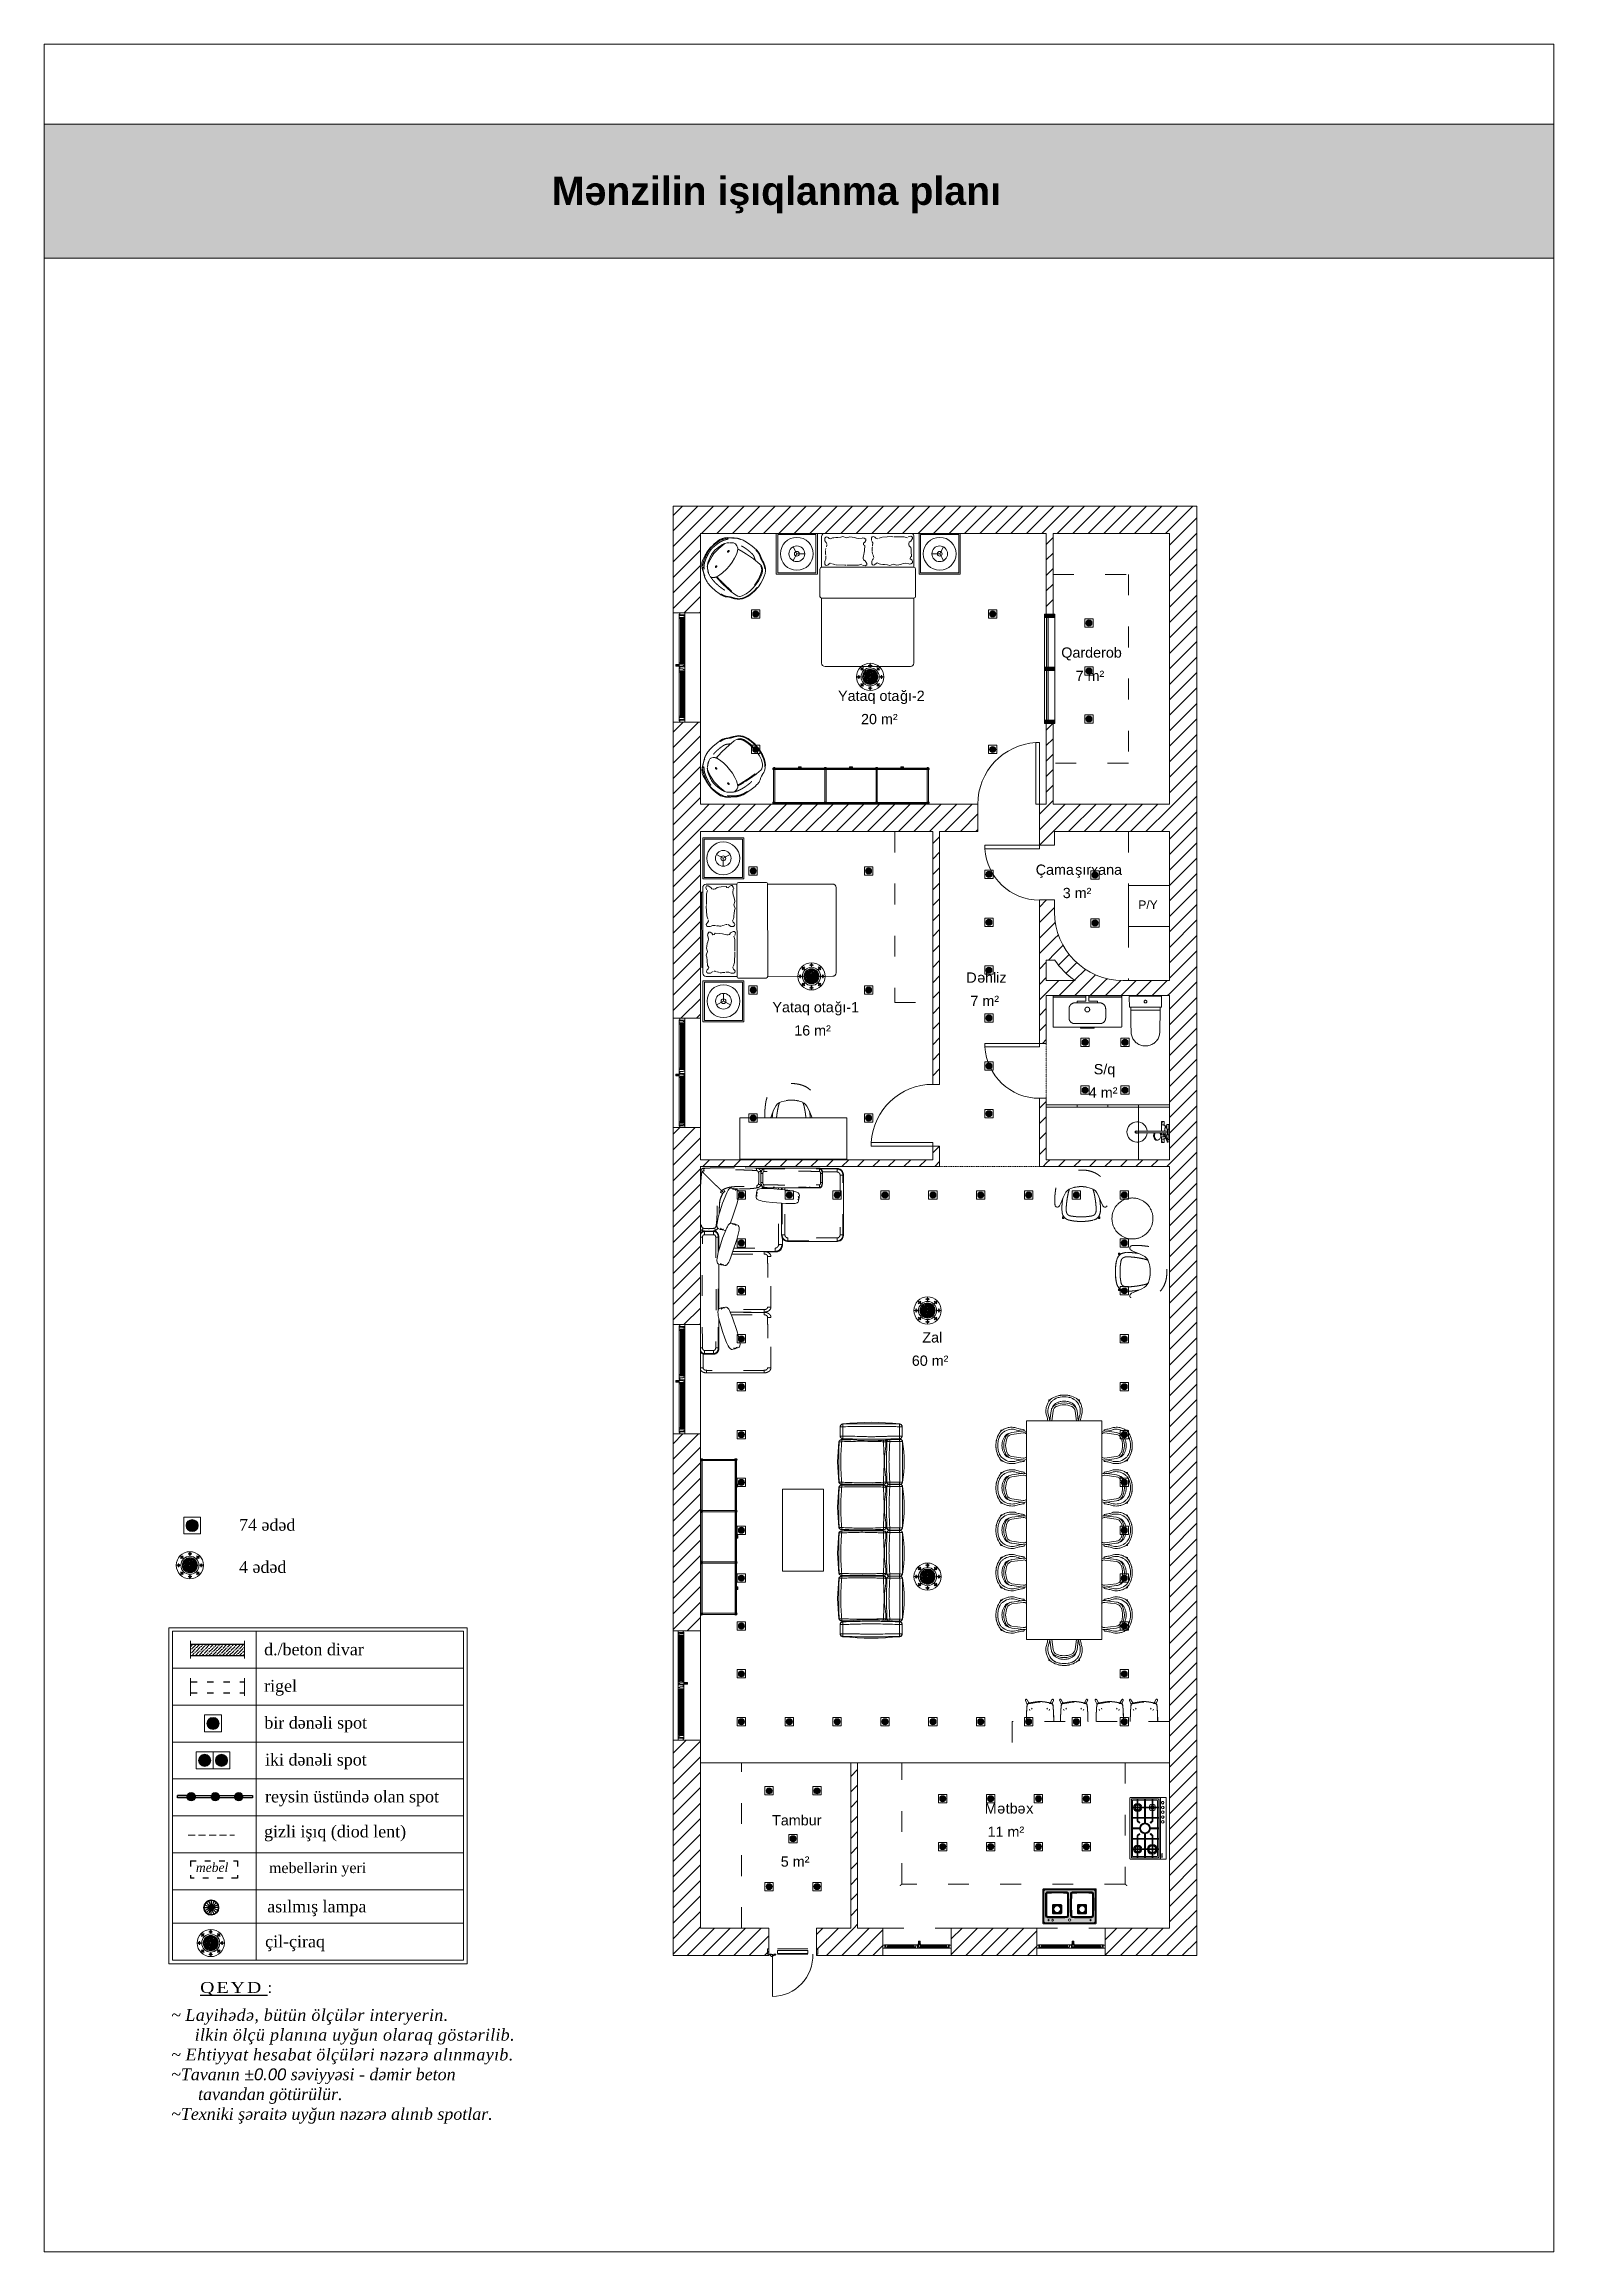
# Model space of a CAD drawing. Header units: millimetres. Extents: x 1680 to 166026, y 35966 to 91121.
# Drawn here: x 115491 to 137574, y 40910 to 73202 of the extents above; entities that cross this region are included whole.
import ezdxf

# ---------------------------------------------------------------- set-up
doc = ezdxf.new("R2010")
doc.units = ezdxf.units.MM
for name, pattern in [('ACAD_ISO03W100', [30, 12, -18]), ('Dash', [6, 3, -3]), ('DASHED', [19.05, 12.7, -6.35]), ('IMPORT-ACAD_ISO03W100', [762, 304.8, -457.2])]:
    doc.linetypes.add(name, pattern=pattern)
for name, color, linetype, lineweight in [('2D - Общий_Ном._пера__1', 7, 'Continuous', 15), ('A-DETL-GENF', 252, 'Continuous', 18), ('A-DOOR', 31, 'Continuous', 18), ('A-DOOR-OPNG', 31, 'Continuous', 18), ('A-GENM', 13, 'Continuous', 18), ('A-GLAZ', 151, 'Continuous', 18), ('A-GLAZ-CURT', 52, 'Continuous', 18), ('A-GLAZ-CWMG', 51, 'Continuous', 18), ('G-IMPT', 8, 'Continuous', 18), ('I-Furn', 252, 'Continuous', 13), ('I-FURN-HDLN', 252, 'Dash', 18), ('M-EQPM', 50, 'Continuous', 18), ('P-SANR-FIXT', 252, 'Continuous', 18)]:
    doc.layers.add(name, color=color, linetype=linetype, lineweight=lineweight)
doc.styles.add('Arial', font='arial.ttf', dxfattribs={"height": 150})
doc.styles.add('Arial_1', font='arial.ttf', dxfattribs={"height": 150})
doc.styles.add('Arial_4', font='arial.ttf', dxfattribs={"height": 125})
doc.styles.get("Standard").update_dxf_attribs({"font": 'arial.ttf'})
doc.styles.add('style2', font='arial.ttf', dxfattribs={"width": 0.85})

msp = doc.modelspace()

# ---------------------------------------------------------------- texts
at = {"color": 0, "lineweight": 5, "insert": (122757, 71261.7), "char_height": 410.9732, "attachment_point": 1, "style": 'style2'}
msp.add_mtext_dynamic_manual_height_columns('{\\fArial|b1|i0|c204|p34;\\W1;\\C169;\\c4533798; \\fArial|b1|i0|c238|p34;Mənzilin \\fArial|b1|i0|c204|p34;i\\fArial|b1|i0|c238|p34;şıqlanma\\fArial|b1|i0|c204|p34; \\fArial|b1|i0|c238|p34;planı}', width=6695.74, gutter_width=12.5, heights=[0], dxfattribs=at)
at = {"attachment_point": 1}
for s, insert, char_height, width in [('{\\fTimes New Roman|b0|i0|c0|p18;\\H1.0004x;\\C0;74 \\fTimes New Roman|b0|i0|c238|p18;ədəd}', (118342.1, 51631.1), 173.676, 34095.001), ('{\\fTimes New Roman|b0|i0|c0|p18;\\H1.0004x;\\C0;4 \\fTimes New Roman|b0|i0|c238|p18;ədəd}', (118342.1, 51014.8), 173.676, 34095.001), ('{\\fTimes New Roman|b0|i0|c0|p18;\\H1.0004x;\\C0;d./beton di\\fTimes New Roman|b0|i0|c238|p18;var}', (118708.8, 49809.5), 173.676, 34095.001), ('{\\fTimes New Roman|b0|i0|c0|p18;\\H1.0004x;\\C0;rigel }', (118708.8, 49275.8), 173.676, 34095.001), ('{\\fTimes New Roman|b0|i0|c0|p18;\\H1.0004x;\\C0; \\fTimes New Roman|b0|i0|c238|p18;bir dənəli \\fTimes New Roman|b0|i0|c0|p18;spot }', (118646.8, 48737.6), 173.6764, 34095.001), ('{\\fTimes New Roman|b0|i0|c0|p18;\\H1.0004x;\\C0;iki\\fTimes New Roman|b0|i0|c238|p18; dənəli \\fTimes New Roman|b0|i0|c0|p18;spot }', (118722.6, 48197.6), 173.6764, 34095.001), ('{\\fTimes New Roman|b0|i0|c0|p18;\\H1.0004x;\\C0;reysin \\fTimes New Roman|b0|i0|c238|p18;üstündə olan spot}', (118722.6, 47657.6), 173.6764, 34095.001), ('{\\fTimes New Roman|b0|i0|c0|p18;\\H1.0004x;\\C0; \\fTimes New Roman|b0|i0|c238|p18;gizli işıq (diod lent)}', (118642.4, 47146), 173.6764, 34095.001), ('{\\fTimes New Roman|b0|i0|c0|p18;\\H0.89268x;\\C0;mebell\\fTimes New Roman|b0|i0|c238|p18;ərin \\fTimes New Roman|b0|i0|c0|p18;yer\\fTimes New Roman|b0|i0|c238|p18;i\\H1.121x; }', (118779.6, 46605.6), 173.6764, 34095.001), ('{\\fTimes New Roman|b0|i0|c0|p18;\\H1.0004x;\\C0; as\\fTimes New Roman|b0|i0|c238|p18;ılmış lampa}', (118689, 46049.5), 173.676, 34095.001), ('{\\fTimes New Roman|b0|i0|c0|p18;\\H1.0004x;\\C0; \\fTimes New Roman|b0|i0|c238|p18;çil-çiraq}', (118657.9, 45537.5), 173.676, 34095.001), ('{\\fTimes New Roman|b0|i0|c0|p18;\\W1.2;\\T1.15;\\L\\C1;QEYD\\W1;\\T1;\\l \\fTimes New Roman|b0|i0|c238|p18;:\\C0; }', (117772.5, 44857.7), 160, 34095.001), ('{\\fTimes New Roman|b0|i1|c0|p18;\\C0;~ \\fTimes New Roman|b0|i1|c238|p18;\\T1.05;Layihədə, bütün ölçülər interyerin\\fTimes New Roman|b0|i1|c0|p18;.\\fTimes New Roman|b0|i1|c238|p18; \\fTimes New Roman|b0|i1|c0|p18;\\P     \\fTimes New Roman|b0|i1|c238|p18;ilkin ölçü planına uyğun\\fTimes New Roman|b0|i1|c0|p18; \\fTimes New Roman|b0|i1|c238|p18;olaraq göstərilib.\\fTimes New Roman|b0|i1|c0|p18;\\P\\T1;~\\T1.05; E\\fTimes New Roman|b0|i1|c238|p18;htiyyat hesabat ölçüləri nəzərə alınm\\fTimes New Roman|b0|i1|c0|p18;a\\fTimes New Roman|b0|i1|c238|p18;yıb\\fTimes New Roman|b0|i1|c0|p18;.\\fTimes New Roman|b0|i0|c238|p18;\\T1; \\P\\pt570.14;\\fTimes New Roman|b0|i1|c0|p18;~\\fTimes New Roman|b0|i1|c238|p18;Tavanın\\fTimes New Roman|b0|i1|c0|p18; \\fTimes New Roman|b0|i1|c238|p18;±\\fArial|b0|i1|c238|p34;0\\fArial|b0|i1|c0|p34;.\\fArial|b0|i1|c238|p34;0\\fArial|b0|i1|c0|p34;0\\fTimes New Roman|b0|i1|c0|p18; \\fTimes New Roman|b0|i1|c238|p18;səviyyəsi - dəmir beton \\fTimes New Roman|b0|i1|c0|p18;\\P      \\fTimes New Roman|b0|i1|c238|p18;tavandan\\fTimes New Roman|b0|i1|c0|p18; \\fTimes New Roman|b0|i1|c238|p18;götürülür\\fTimes New Roman|b0|i1|c0|p18;.\\P~Texniki \\fTimes New Roman|b0|i1|c238|p18;şə\\fTimes New Roman|b0|i1|c0|p18;rait\\fTimes New Roman|b0|i1|c238|p18;ə\\fTimes New Roman|b0|i1|c0|p18; uy\\fTimes New Roman|b0|i1|c238|p18;ğ\\fTimes New Roman|b0|i1|c0|p18;un n\\fTimes New Roman|b0|i1|c238|p18;ə\\fTimes New Roman|b0|i1|c0|p18;z\\fTimes New Roman|b0|i1|c238|p18;ə\\fTimes New Roman|b0|i1|c0|p18;r\\fTimes New Roman|b0|i1|c238|p18;ə\\fTimes New Roman|b0|i1|c0|p18; al\\fTimes New Roman|b0|i1|c238|p18;ı\\fTimes New Roman|b0|i1|c0|p18;n\\fTimes New Roman|b0|i1|c238|p18;ı\\fTimes New Roman|b0|i1|c0|p18;b spotlar.}', (117349.2, 44462.3), 173.6764, 6698.12)]:
    msp.add_mtext(s, dxfattribs=dict(at, insert=insert, char_height=char_height, width=width))
at = {"color": 146, "linetype": 'ACAD_ISO03W100', "lineweight": 20, "ltscale": 7, "insert": (117710.8, 46598.4), "char_height": 131.338, "width": 43205.271, "attachment_point": 1}
msp.add_mtext('{\\fTimes New Roman|b0|i1|c0|p18;mebel}', dxfattribs=at)

# ---------------------------------------------------------------- blocks, each defined once
blk = doc.blocks.new('plan')
at = {"layer": 'A-GLAZ', "lineweight": 20, "true_color": 0x939598}
h = blk.add_hatch(color=252, dxfattribs=at)
h.paths.add_polyline_path([(495784, -194812), (495789, -194812), (495789, -194146), (495784, -194146), (495784, -194771)], flags=0)
h.paths.add_polyline_path([(495809, -194812), (495809, -194146), (495805, -194146), (495805, -194812)], flags=0)
h.paths.add_polyline_path([(495825, -194812), (495833, -194812), (495833, -194146), (495825, -194146), (495825, -194771)], flags=0)
h = blk.add_hatch(color=252, dxfattribs=at)
h.paths.add_polyline_path([(495805, -194806), (495805, -194799), (495789, -194799), (495789, -194806)], flags=0)
h.paths.add_polyline_path([(495809, -194806), (495825, -194806), (495825, -194799), (495809, -194799)], flags=0)
h.paths.add_polyline_path([(495809, -194160), (495825, -194160), (495825, -194153), (495809, -194153)], flags=0)
h.paths.add_polyline_path([(495805, -194160), (495805, -194153), (495789, -194153), (495789, -194160)], flags=0)
for points in [[(495805, -194799), (495805, -194160), (495789, -194160), (495789, -194799)], [(495825, -194799), (495825, -194160), (495809, -194160), (495809, -194799)], [(495724, -194854), (495724, -194830), (495712, -194831), (495712, -194854)], [(495712, -194847), (495712, -194846), (495712, -194847)], [(495764, -194859), (495764, -194825), (495729, -194830), (495724, -194831), (495724, -194854), (495764, -194859)], [(495789, -195585), (495805, -195585), (495805, -194946), (495789, -194946), (495789, -195444)], [(495825, -195585), (495825, -194946), (495809, -194946), (495809, -195585)], [(495805, -200729), (495805, -200090), (495789, -200090), (495789, -200729)], [(495825, -200729), (495825, -200090), (495809, -200090), (495809, -200729)], [(495724, -200844), (495724, -200820), (495712, -200821), (495712, -200844)], [(495712, -200838), (495712, -200838), (495712, -200837)], [(495764, -200849), (495764, -200815), (495729, -200820), (495724, -200821), (495724, -200844), (495764, -200849)], [(495805, -201515), (495805, -200876), (495789, -200876), (495789, -201515)], [(495825, -201515), (495825, -200876), (495809, -200876), (495809, -201515)], [(495805, -205209), (495805, -204570), (495789, -204570), (495789, -205209)], [(495825, -205209), (495825, -204570), (495809, -204570), (495809, -205209)], [(495724, -205324), (495724, -205300), (495712, -205301), (495712, -205324)], [(495712, -205318), (495712, -205318), (495712, -205317)], [(495764, -205329), (495764, -205295), (495729, -205300), (495724, -205301), (495724, -205324), (495764, -205329)], [(495805, -205995), (495805, -205356), (495789, -205356), (495789, -205995)], [(495825, -205995), (495825, -205356), (495809, -205356), (495809, -205995)], [(495786, -209689), (495786, -209050), (495770, -209050), (495770, -209689)], [(495806, -209689), (495806, -209050), (495790, -209050), (495790, -209689)], [(495786, -210475), (495786, -209836), (495770, -209836), (495770, -210475)], [(495806, -210475), (495806, -209836), (495790, -209836), (495790, -210475)], [(495831, -209749), (495865, -209745), (495870, -209744), (495870, -209720), (495831, -209716), (495831, -209748)], [(495870, -209744), (495882, -209744), (495882, -209720), (495870, -209721), (495870, -209744)], [(495882, -209737), (495882, -209737), (495882, -209737)], [(499093, -213587), (499170, -213587), (499170, -213575), (498836, -213575), (498836, -213587), (499079, -213587)], [(499261, -213555), (499291, -213555), (499285, -213516), (499262, -213516), (499261, -213524), (499260, -213530), (499257, -213555), (499260, -213555)], [(499285, -213516), (499285, -213516), (499285, -213504), (499262, -213504), (499262, -213516), (499284, -213516)], [(499269, -213504), (499269, -213504), (499268, -213504)], [(499314, -213587), (499649, -213587), (499649, -213575), (499314, -213575)], [(501343, -213587), (501420, -213587), (501420, -213575), (501086, -213575), (501086, -213587), (501329, -213587)], [(501511, -213555), (501541, -213555), (501535, -213516), (501512, -213516), (501511, -213524), (501510, -213530), (501507, -213555), (501510, -213555)], [(501535, -213516), (501535, -213516), (501535, -213504), (501512, -213504), (501512, -213516), (501534, -213516)], [(501519, -213504), (501519, -213504), (501518, -213504)], [(501564, -213587), (501899, -213587), (501899, -213575), (501564, -213575)]]:
    blk.add_hatch(color=252, dxfattribs=at).paths.add_polyline_path(points, flags=0)
h = blk.add_hatch(color=252, dxfattribs=at)
h.paths.add_polyline_path([(495784, -195599), (495789, -195599), (495789, -194927), (495784, -194927), (495784, -195444)], flags=0)
h.paths.add_polyline_path([(495809, -195599), (495809, -194927), (495805, -194927), (495805, -195599)], flags=0)
h.paths.add_polyline_path([(495825, -195599), (495833, -195599), (495833, -194927), (495825, -194927), (495825, -195444)], flags=0)
h = blk.add_hatch(color=252, dxfattribs=at)
h.paths.add_polyline_path([(495825, -195592), (495825, -195585), (495809, -195585), (495809, -195592)], flags=0)
h.paths.add_polyline_path([(495805, -195592), (495805, -195585), (495789, -195585), (495789, -195592)], flags=0)
h.paths.add_polyline_path([(495825, -194946), (495825, -194939), (495809, -194939), (495809, -194946)], flags=0)
h.paths.add_polyline_path([(495805, -194946), (495805, -194939), (495789, -194939), (495789, -194946)], flags=0)
h = blk.add_hatch(color=252, dxfattribs=at)
h.paths.add_polyline_path([(495789, -200748), (495789, -200076), (495784, -200076), (495784, -200748)], flags=0)
h.paths.add_polyline_path([(495805, -200748), (495809, -200748), (495809, -200076), (495805, -200076), (495805, -200606)], flags=0)
h.paths.add_polyline_path([(495833, -200748), (495833, -200076), (495825, -200076), (495825, -200748)], flags=0)
h = blk.add_hatch(color=252, dxfattribs=at)
h.paths.add_polyline_path([(495825, -200736), (495825, -200729), (495809, -200729), (495809, -200736)], flags=0)
h.paths.add_polyline_path([(495805, -200736), (495805, -200729), (495789, -200729), (495789, -200736)], flags=0)
h.paths.add_polyline_path([(495809, -200090), (495825, -200090), (495825, -200083), (495809, -200083)], flags=0)
h.paths.add_polyline_path([(495789, -200090), (495805, -200090), (495805, -200083), (495789, -200083)], flags=0)
h = blk.add_hatch(color=252, dxfattribs=at)
h.paths.add_polyline_path([(495789, -201528), (495789, -200862), (495784, -200862), (495784, -201528)], flags=0)
h.paths.add_polyline_path([(495805, -201528), (495809, -201528), (495809, -200862), (495805, -200862), (495805, -201504)], flags=0)
h.paths.add_polyline_path([(495833, -201528), (495833, -200862), (495825, -200862), (495825, -201528)], flags=0)
h = blk.add_hatch(color=252, dxfattribs=at)
h.paths.add_polyline_path([(495789, -201522), (495805, -201522), (495805, -201515), (495789, -201515)], flags=0)
h.paths.add_polyline_path([(495809, -201522), (495825, -201522), (495825, -201515), (495809, -201515)], flags=0)
h.paths.add_polyline_path([(495809, -200876), (495825, -200876), (495825, -200869), (495809, -200869)], flags=0)
h.paths.add_polyline_path([(495789, -200876), (495805, -200876), (495805, -200869), (495789, -200869)], flags=0)
h = blk.add_hatch(color=252, dxfattribs=at)
h.paths.add_polyline_path([(495789, -205228), (495789, -204556), (495784, -204556), (495784, -205228)], flags=0)
h.paths.add_polyline_path([(495805, -205228), (495809, -205228), (495809, -204556), (495805, -204556), (495805, -205095)], flags=0)
h.paths.add_polyline_path([(495825, -205228), (495833, -205228), (495833, -204556), (495825, -204556), (495825, -205095)], flags=0)
h = blk.add_hatch(color=252, dxfattribs=at)
h.paths.add_polyline_path([(495789, -205216), (495805, -205216), (495805, -205209), (495789, -205209)], flags=0)
h.paths.add_polyline_path([(495809, -205216), (495825, -205216), (495825, -205209), (495809, -205209)], flags=0)
h.paths.add_polyline_path([(495809, -204570), (495825, -204570), (495825, -204563), (495809, -204563)], flags=0)
h.paths.add_polyline_path([(495805, -204570), (495805, -204563), (495789, -204563), (495789, -204570)], flags=0)
h = blk.add_hatch(color=252, dxfattribs=at)
h.paths.add_polyline_path([(495789, -206008), (495789, -205342), (495784, -205342), (495784, -206008)], flags=0)
h.paths.add_polyline_path([(495805, -206008), (495809, -206008), (495809, -205342), (495805, -205342), (495805, -205993)], flags=0)
h.paths.add_polyline_path([(495833, -206008), (495833, -205342), (495825, -205342), (495825, -206008)], flags=0)
h = blk.add_hatch(color=252, dxfattribs=at)
h.paths.add_polyline_path([(495805, -206002), (495805, -205995), (495789, -205995), (495789, -206002)], flags=0)
h.paths.add_polyline_path([(495809, -206002), (495825, -206002), (495825, -205995), (495809, -205995)], flags=0)
h.paths.add_polyline_path([(495809, -205356), (495825, -205356), (495825, -205349), (495809, -205349)], flags=0)
h.paths.add_polyline_path([(495789, -205356), (495805, -205356), (495805, -205349), (495789, -205349)], flags=0)
h = blk.add_hatch(color=252, dxfattribs=at)
h.paths.add_polyline_path([(495762, -209702), (495770, -209702), (495770, -209036), (495762, -209036), (495762, -209583)], flags=0)
h.paths.add_polyline_path([(495806, -209702), (495811, -209702), (495811, -209036), (495806, -209036), (495806, -209583)], flags=0)
h.paths.add_polyline_path([(495790, -209702), (495790, -209036), (495786, -209036), (495786, -209702)], flags=0)
h = blk.add_hatch(color=252, dxfattribs=at)
h.paths.add_polyline_path([(495786, -209696), (495786, -209689), (495770, -209689), (495770, -209696)], flags=0)
h.paths.add_polyline_path([(495806, -209696), (495806, -209689), (495790, -209689), (495790, -209696)], flags=0)
h.paths.add_polyline_path([(495806, -209050), (495806, -209043), (495790, -209043), (495790, -209050)], flags=0)
h.paths.add_polyline_path([(495786, -209050), (495786, -209043), (495770, -209043), (495770, -209050)], flags=0)
h = blk.add_hatch(color=252, dxfattribs=at)
h.paths.add_polyline_path([(495770, -210489), (495770, -209817), (495762, -209817), (495762, -210489), (495764, -210489)], flags=0)
h.paths.add_polyline_path([(495786, -210489), (495790, -210489), (495790, -209817), (495786, -209817), (495786, -210481)], flags=0)
h.paths.add_polyline_path([(495806, -210489), (495811, -210489), (495811, -209817), (495806, -209817), (495806, -210481)], flags=0)
h = blk.add_hatch(color=252, dxfattribs=at)
h.paths.add_polyline_path([(495770, -210482), (495786, -210481), (495786, -210475), (495770, -210475), (495770, -210481)], flags=0)
h.paths.add_polyline_path([(495806, -210482), (495806, -210475), (495790, -210475), (495790, -210482)], flags=0)
h.paths.add_polyline_path([(495790, -209836), (495806, -209836), (495806, -209829), (495790, -209829)], flags=0)
h.paths.add_polyline_path([(495770, -209836), (495786, -209836), (495786, -209829), (495770, -209829)], flags=0)
h = blk.add_hatch(color=252, dxfattribs=at)
h.paths.add_polyline_path([(499079, -213591), (499184, -213591), (499184, -213587), (498822, -213587), (498822, -213591), (498836, -213591)], flags=0)
h.paths.add_polyline_path([(499013, -213575), (499184, -213575), (499184, -213571), (498822, -213571), (498822, -213575), (498935, -213575)], flags=0)
h = blk.add_hatch(color=252, dxfattribs=at)
h.paths.add_polyline_path([(499184, -213587), (499184, -213575), (499170, -213575), (499170, -213587)], flags=0)
h.paths.add_polyline_path([(498836, -213587), (498836, -213575), (498822, -213575), (498822, -213587)], flags=0)
h = blk.add_hatch(color=252, dxfattribs=at)
h.paths.add_polyline_path([(499663, -213591), (499663, -213587), (499300, -213587), (499300, -213591), (499649, -213591)], flags=0)
h.paths.add_polyline_path([(499649, -213575), (499663, -213575), (499663, -213571), (499300, -213571), (499300, -213575), (499556, -213575)], flags=0)
h = blk.add_hatch(color=252, dxfattribs=at)
h.paths.add_polyline_path([(499663, -213587), (499663, -213575), (499649, -213575), (499649, -213587)], flags=0)
h.paths.add_polyline_path([(499300, -213587), (499314, -213587), (499314, -213575), (499300, -213575)], flags=0)
h = blk.add_hatch(color=252, dxfattribs=at)
h.paths.add_polyline_path([(501329, -213591), (501434, -213591), (501434, -213587), (501072, -213587), (501072, -213591), (501086, -213591)], flags=0)
h.paths.add_polyline_path([(501263, -213575), (501434, -213575), (501434, -213571), (501072, -213571), (501072, -213575), (501185, -213575)], flags=0)
h = blk.add_hatch(color=252, dxfattribs=at)
h.paths.add_polyline_path([(501434, -213587), (501434, -213575), (501420, -213575), (501420, -213587)], flags=0)
h.paths.add_polyline_path([(501086, -213587), (501086, -213575), (501072, -213575), (501072, -213587)], flags=0)
h = blk.add_hatch(color=252, dxfattribs=at)
h.paths.add_polyline_path([(501913, -213591), (501913, -213587), (501550, -213587), (501550, -213591), (501899, -213591)], flags=0)
h.paths.add_polyline_path([(501899, -213575), (501913, -213575), (501913, -213571), (501550, -213571), (501550, -213575), (501806, -213575)], flags=0)
h = blk.add_hatch(color=252, dxfattribs=at)
h.paths.add_polyline_path([(501913, -213587), (501913, -213575), (501899, -213575), (501899, -213587)], flags=0)
h.paths.add_polyline_path([(501550, -213587), (501564, -213587), (501564, -213575), (501550, -213575)], flags=0)
at = {"layer": 'A-GLAZ-CURT', "lineweight": 20, "true_color": 0x939598}
for points in [[(501158, -194867), (501158, -194142), (501133, -194142), (501133, -194867)], [(501158, -195642), (501158, -194917), (501133, -194917), (501133, -195642)]]:
    blk.add_hatch(color=252, dxfattribs=at).paths.add_polyline_path(points, flags=0)
at = {"layer": 'A-GLAZ-CWMG', "lineweight": 20, "true_color": 0x939598, "extrusion": (0, 0, -1)}
for points in [[(-501133, -194142), (-501257, -194142), (-501257, -194092), (-501107, -194092), (-501107, -194142), (-501132, -194142)], [(-501257, -194917), (-501257, -194867), (-501107, -194867), (-501107, -194917), (-501232, -194917)]]:
    blk.add_hatch(color=252, dxfattribs=at).paths.add_polyline_path(points, flags=0)
at = {"layer": 'A-GLAZ-CWMG', "lineweight": 20, "true_color": 0x939598}
blk.add_hatch(color=252, dxfattribs=at).paths.add_polyline_path([(501133, -195692), (501257, -195692), (501257, -195642), (501107, -195642), (501107, -195692), (501132, -195692)], flags=0)
at = {"layer": 'G-IMPT', "lineweight": 20, "true_color": 0x939598}
h = blk.add_hatch(color=252, dxfattribs=at)
h.paths.add_polyline_path([(501634, -213247), (501854, -213247), (501858, -213245), (501861, -213242), (501862, -213237), (501862, -212745), (501860, -212741), (501856, -212738), (501852, -212737), (501089, -212738), (501086, -212739), (501083, -212743), (501082, -212747), (501082, -213239), (501084, -213243), (501088, -213246), (501092, -213247), (501480, -213247)], flags=0)
h.paths.add_polyline_path([(501325, -213237), (501108, -213237), (501096, -213233), (501093, -213222), (501093, -212763), (501096, -212751), (501108, -212748), (501838, -212748), (501848, -212751), (501852, -212763), (501852, -213222), (501848, -213233), (501837, -213237), (501337, -213237)], flags=0)
for points in [[(501093, -212763), (501095, -212763), (501096, -212758), (501097, -212755), (501099, -212752), (501102, -212751), (501104, -212750), (501108, -212750), (501108, -212748), (501096, -212751), (501093, -212760)], [(501094, -213222), (501095, -213222), (501095, -212763), (501093, -212763), (501093, -213222), (501093, -213222)], [(501096, -212764), (501097, -212763), (501097, -212758), (501099, -212755), (501101, -212753), (501106, -212751), (501106, -212751), (501103, -212750), (501100, -212752), (501097, -212754), (501096, -212757), (501095, -212759), (501095, -212763)], [(501097, -213222), (501096, -212763), (501096, -212764), (501095, -212764), (501095, -213222), (501096, -213221), (501096, -213222)], [(501097, -212763), (501101, -212763), (501102, -212759), (501103, -212758), (501105, -212756), (501108, -212756), (501108, -212752), (501103, -212752), (501100, -212754), (501098, -212756), (501098, -212758), (501097, -212758), (501097, -212761), (501097, -212763)], [(501097, -213222), (501101, -213222), (501101, -212763), (501097, -212763), (501097, -213221)], [(501480, -212750), (501837, -212750), (501837, -212748), (501108, -212748), (501108, -212750), (501472, -212750)], [(501347, -212752), (501837, -212751), (501836, -212750), (501108, -212750), (501108, -212752), (501108, -212752), (501335, -212752)], [(501319, -212756), (501837, -212756), (501837, -212752), (501108, -212752), (501108, -212756), (501308, -212756)], [(501130, -212814), (501131, -212807), (501133, -212803), (501136, -212800), (501138, -212797), (501142, -212794), (501145, -212792), (501149, -212791), (501151, -212790), (501154, -212790), (501146, -212781), (501140, -212782), (501130, -212787), (501127, -212791), (501122, -212802), (501121, -212805), (501130, -212814)], [(501130, -212814), (501134, -212814), (501146, -212814), (501147, -212811), (501148, -212809), (501150, -212807), (501153, -212806), (501154, -212806), (501154, -212790), (501148, -212791), (501143, -212793), (501140, -212795), (501137, -212798), (501135, -212800), (501132, -212805), (501131, -212809), (501130, -212813), (501130, -212814)], [(501434, -212781), (501434, -212781), (501409, -212780), (501317, -212779), (501218, -212780), (501146, -212781), (501146, -212781), (501291, -212780), (501429, -212781)], [(501425, -212790), (501434, -212781), (501290, -212780), (501146, -212781), (501154, -212790), (501275, -212789), (501395, -212790), (501406, -212790)], [(501425, -212806), (501425, -212790), (501305, -212789), (501184, -212790), (501154, -212791), (501154, -212802), (501154, -212806), (501260, -212805), (501357, -212805), (501406, -212806)], [(501449, -212814), (501458, -212805), (501457, -212800), (501453, -212791), (501451, -212789), (501439, -212782), (501433, -212781), (501425, -212790), (501432, -212791), (501436, -212793), (501440, -212795), (501443, -212798), (501444, -212800), (501447, -212805), (501448, -212807), (501449, -212812), (501449, -212814)], [(501449, -212814), (501448, -212807), (501446, -212804), (501444, -212800), (501441, -212797), (501438, -212794), (501434, -212792), (501430, -212791), (501428, -212790), (501425, -212791), (501425, -212801), (501425, -212806), (501428, -212807), (501430, -212808), (501432, -212810), (501433, -212813), (501433, -212814), (501449, -212814)], [(501495, -212814), (501496, -212809), (501498, -212803), (501500, -212800), (501503, -212797), (501505, -212795), (501510, -212792), (501514, -212791), (501519, -212790), (501519, -212790), (501511, -212781), (501503, -212782), (501492, -212790), (501491, -212791), (501490, -212793), (501486, -212805), (501495, -212814)], [(501495, -212814), (501499, -212814), (501511, -212814), (501512, -212811), (501513, -212809), (501515, -212807), (501519, -212806), (501519, -212806), (501519, -212790), (501513, -212791), (501508, -212793), (501505, -212795), (501502, -212798), (501500, -212800), (501497, -212805), (501496, -212809), (501495, -212812), (501495, -212814)], [(501790, -212790), (501799, -212781), (501653, -212780), (501511, -212781), (501519, -212790), (501640, -212789), (501760, -212790), (501789, -212790)], [(501799, -212781), (501799, -212781), (501718, -212779), (501612, -212779), (501521, -212780), (501521, -212781), (501655, -212780), (501794, -212781)], [(501814, -212814), (501813, -212807), (501811, -212804), (501809, -212800), (501806, -212797), (501804, -212795), (501799, -212792), (501795, -212791), (501793, -212790), (501790, -212791), (501790, -212801), (501790, -212806), (501793, -212807), (501795, -212808), (501797, -212810), (501798, -212813), (501798, -212814), (501814, -212814)], [(501852, -212763), (501848, -212751), (501837, -212748), (501837, -212750), (501842, -212751), (501844, -212752), (501847, -212754), (501849, -212757), (501849, -212759), (501850, -212763), (501850, -212763)], [(501849, -212764), (501849, -212763), (501849, -212758), (501848, -212755), (501845, -212752), (501842, -212751), (501839, -212750), (501837, -212751), (501841, -212752), (501844, -212754), (501847, -212757), (501848, -212761), (501848, -212763)], [(501846, -212763), (501848, -212763), (501847, -212758), (501845, -212755), (501842, -212753), (501839, -212752), (501837, -212752), (501837, -212756), (501840, -212757), (501842, -212758), (501843, -212761), (501843, -212763), (501846, -212763)], [(501840, -212752), (501837, -212752), (501837, -212752), (501840, -212752)], [(501847, -213222), (501848, -213222), (501848, -212763), (501843, -212763), (501843, -213222), (501847, -213222)], [(501848, -213222), (501849, -213221), (501849, -213221), (501849, -212763), (501849, -212764), (501848, -212764), (501848, -213221)], [(501852, -213222), (501852, -212763), (501849, -212763), (501850, -213222), (501851, -213222)], [(501121, -213134), (501130, -213125), (501129, -213002), (501129, -212894), (501129, -212814), (501121, -212805), (501120, -212937), (501120, -213068), (501121, -213134)], [(501146, -213158), (501154, -213149), (501147, -213148), (501144, -213146), (501140, -213144), (501137, -213141), (501135, -213138), (501133, -213134), (501132, -213131), (501131, -213127), (501130, -213125), (501121, -213135), (501123, -213140), (501126, -213148), (501129, -213151), (501140, -213158), (501145, -213158)], [(501137, -213125), (501146, -213125), (501145, -213021), (501145, -212902), (501146, -212814), (501130, -212814), (501129, -212937), (501129, -213039), (501130, -213125), (501136, -213125), (501137, -213125)], [(501155, -213149), (501154, -213146), (501154, -213133), (501152, -213132), (501149, -213130), (501148, -213129), (501147, -213126), (501146, -213125), (501130, -213125), (501132, -213131), (501133, -213136), (501136, -213140), (501139, -213142), (501142, -213145), (501146, -213147), (501149, -213148), (501152, -213149), (501155, -213149)], [(501223, -212980), (501225, -212980), (501226, -212975), (501228, -212973), (501230, -212971), (501232, -212971), (501235, -212970), (501235, -212968), (501229, -212970), (501226, -212973), (501224, -212975), (501223, -212980)], [(501225, -213090), (501225, -212980), (501223, -212980), (501223, -213090), (501225, -213090)], [(501235, -213102), (501234, -213099), (501230, -213098), (501228, -213097), (501227, -213096), (501226, -213094), (501225, -213092), (501225, -213090), (501223, -213090), (501224, -213095), (501228, -213099), (501230, -213101), (501235, -213102)], [(501225, -212980), (501227, -212980), (501228, -212976), (501231, -212973), (501235, -212971), (501235, -212970), (501230, -212971), (501228, -212973), (501226, -212975), (501225, -212978), (501225, -212980)], [(501227, -213090), (501227, -213089), (501227, -212980), (501225, -212980), (501225, -213090), (501227, -213090)], [(501235, -213099), (501235, -213097), (501231, -213096), (501228, -213093), (501226, -213090), (501225, -213090), (501226, -213094), (501228, -213096), (501229, -213097), (501231, -213098), (501234, -213099), (501235, -213099)], [(501351, -213035), (501352, -213035), (501352, -212978), (501351, -212976), (501348, -212973), (501345, -212973), (501233, -212973), (501230, -212974), (501228, -212977), (501227, -212980), (501228, -213035), (501229, -213035), (501235, -213007), (501252, -212987), (501277, -212975), (501303, -212975), (501328, -212987), (501345, -213008), (501351, -213035)], [(501290, -213097), (501347, -213096), (501349, -213095), (501351, -213092), (501352, -213090), (501352, -213035), (501351, -213035), (501344, -213062), (501328, -213083), (501303, -213094), (501275, -213094), (501252, -213083), (501235, -213061), (501228, -213035), (501227, -213035), (501228, -213092), (501228, -213093), (501232, -213096), (501235, -213097), (501290, -213097)], [(501233, -213035), (501242, -213035), (501247, -213014), (501260, -212998), (501280, -212988), (501300, -212988), (501319, -212998), (501332, -213014), (501337, -213035), (501351, -213035), (501344, -213007), (501327, -212987), (501302, -212975), (501275, -212976), (501251, -212987), (501234, -213009), (501229, -213035), (501232, -213035)], [(501303, -213094), (501328, -213082), (501345, -213060), (501351, -213035), (501337, -213035), (501332, -213056), (501319, -213072), (501300, -213081), (501278, -213081), (501260, -213072), (501247, -213055), (501242, -213035), (501229, -213035), (501235, -213062), (501252, -213083), (501276, -213094), (501301, -213094)], [(501345, -212970), (501345, -212970), (501345, -212968), (501235, -212968), (501235, -212970), (501344, -212970)], [(501345, -212973), (501345, -212970), (501235, -212971), (501235, -212973), (501345, -212973)], [(501290, -213099), (501290, -213099), (501345, -213099), (501345, -213097), (501235, -213097), (501235, -213099), (501278, -213099)], [(501336, -213102), (501345, -213102), (501345, -213099), (501235, -213099), (501235, -213102), (501335, -213102)], [(501357, -212980), (501355, -212974), (501352, -212971), (501349, -212969), (501345, -212968), (501345, -212970), (501349, -212971), (501351, -212973), (501353, -212976), (501354, -212978), (501354, -212980), (501356, -212980)], [(501354, -212980), (501353, -212975), (501352, -212973), (501349, -212971), (501347, -212971), (501345, -212971), (501345, -212973), (501348, -212973), (501351, -212976), (501353, -212980), (501354, -212980)], [(501345, -213102), (501349, -213101), (501354, -213097), (501356, -213094), (501356, -213090), (501354, -213090), (501353, -213094), (501352, -213096), (501351, -213097), (501349, -213098), (501347, -213099), (501345, -213100), (501345, -213101)], [(501345, -213099), (501349, -213098), (501351, -213097), (501352, -213096), (501353, -213094), (501354, -213092), (501354, -213090), (501352, -213090), (501351, -213093), (501348, -213096), (501345, -213098), (501345, -213099)], [(501352, -213090), (501354, -213090), (501354, -212980), (501352, -212980), (501352, -213090)], [(501424, -213149), (501432, -213148), (501435, -213146), (501439, -213144), (501442, -213141), (501444, -213138), (501447, -213134), (501448, -213130), (501449, -213127), (501448, -213125), (501438, -213125), (501433, -213125), (501432, -213128), (501431, -213130), (501428, -213132), (501426, -213133), (501425, -213133), (501425, -213149)], [(501434, -213158), (501439, -213157), (501449, -213152), (501452, -213148), (501457, -213138), (501458, -213134), (501449, -213125), (501448, -213130), (501446, -213136), (501444, -213139), (501441, -213142), (501438, -213145), (501433, -213147), (501429, -213148), (501428, -213149), (501425, -213149), (501433, -213158)], [(501442, -213125), (501449, -213125), (501450, -212994), (501450, -212918), (501449, -212814), (501446, -212814), (501433, -212814), (501434, -212935), (501434, -213037), (501433, -213125), (501442, -213125)], [(501458, -213134), (501459, -212997), (501459, -212871), (501458, -212805), (501449, -212814), (501450, -212937), (501450, -213038), (501450, -213126), (501457, -213134)], [(501486, -213134), (501495, -213125), (501494, -213002), (501494, -212902), (501494, -212814), (501486, -212805), (501485, -212937), (501485, -213068), (501486, -213132)], [(501511, -213158), (501519, -213149), (501512, -213148), (501509, -213146), (501505, -213144), (501502, -213141), (501500, -213138), (501498, -213134), (501497, -213131), (501496, -213127), (501495, -213125), (501486, -213134), (501488, -213140), (501494, -213151), (501497, -213153), (501508, -213158), (501510, -213158)], [(501502, -213125), (501511, -213125), (501510, -213021), (501510, -212902), (501511, -212814), (501495, -212814), (501494, -212937), (501494, -213039), (501495, -213125), (501501, -213125), (501502, -213125)], [(501520, -213149), (501519, -213146), (501519, -213133), (501517, -213132), (501514, -213131), (501513, -213129), (501512, -213126), (501511, -213125), (501495, -213125), (501497, -213131), (501498, -213136), (501501, -213140), (501504, -213142), (501507, -213145), (501511, -213147), (501514, -213148), (501519, -213149), (501520, -213149)], [(501588, -212980), (501590, -212980), (501591, -212975), (501593, -212973), (501595, -212971), (501597, -212971), (501600, -212970), (501600, -212968), (501594, -212970), (501591, -212973), (501589, -212975), (501588, -212980)], [(501590, -213090), (501590, -212980), (501588, -212980), (501588, -213090), (501590, -213090)], [(501600, -213102), (501599, -213099), (501595, -213098), (501593, -213097), (501592, -213096), (501591, -213094), (501590, -213092), (501590, -213090), (501588, -213090), (501589, -213095), (501593, -213099), (501595, -213101), (501600, -213102)], [(501590, -212980), (501592, -212980), (501593, -212976), (501596, -212973), (501600, -212971), (501600, -212970), (501595, -212971), (501593, -212973), (501591, -212975), (501590, -212978), (501590, -212980)], [(501592, -213090), (501592, -213089), (501592, -212980), (501590, -212980), (501590, -213090), (501592, -213090)], [(501600, -213099), (501600, -213098), (501598, -213097), (501596, -213096), (501593, -213093), (501591, -213090), (501590, -213090), (501591, -213094), (501593, -213096), (501594, -213097), (501597, -213099), (501599, -213099), (501600, -213099)], [(501592, -213035), (501594, -213035), (501600, -213007), (501617, -212987), (501642, -212975), (501668, -212975), (501693, -212987), (501710, -213008), (501716, -213035), (501717, -213035), (501717, -212978), (501716, -212976), (501713, -212973), (501710, -212973), (501598, -212973), (501595, -212974), (501593, -212977), (501592, -212980), (501592, -213035)], [(501655, -213097), (501712, -213096), (501714, -213095), (501716, -213092), (501717, -213090), (501717, -213035), (501716, -213035), (501709, -213062), (501693, -213083), (501668, -213094), (501641, -213094), (501617, -213083), (501600, -213061), (501593, -213035), (501592, -213035), (501593, -213092), (501594, -213094), (501597, -213096), (501600, -213097), (501655, -213097)], [(501705, -213035), (501716, -213035), (501709, -213007), (501692, -212987), (501667, -212975), (501640, -212976), (501616, -212987), (501599, -213009), (501594, -213035), (501607, -213035), (501612, -213014), (501625, -212998), (501645, -212988), (501665, -212988), (501684, -212998), (501697, -213014), (501702, -213035), (501705, -213035)], [(501668, -213094), (501693, -213082), (501710, -213060), (501716, -213035), (501702, -213035), (501697, -213056), (501684, -213072), (501665, -213081), (501643, -213081), (501625, -213072), (501612, -213055), (501607, -213035), (501594, -213035), (501600, -213062), (501617, -213083), (501641, -213094), (501666, -213094)], [(501710, -212970), (501710, -212970), (501710, -212968), (501600, -212968), (501600, -212970), (501709, -212970)], [(501710, -212973), (501710, -212970), (501600, -212971), (501600, -212973), (501710, -212973)], [(501655, -213099), (501655, -213099), (501710, -213099), (501710, -213097), (501600, -213097), (501600, -213099), (501643, -213099)], [(501701, -213102), (501710, -213102), (501710, -213099), (501600, -213099), (501600, -213102), (501700, -213102)], [(501722, -212980), (501720, -212974), (501717, -212971), (501714, -212969), (501710, -212968), (501710, -212970), (501714, -212971), (501716, -212973), (501718, -212976), (501719, -212978), (501719, -212980), (501721, -212980)], [(501719, -212980), (501718, -212975), (501717, -212973), (501714, -212971), (501712, -212971), (501710, -212971), (501710, -212973), (501713, -212973), (501716, -212976), (501718, -212980), (501719, -212980)], [(501710, -213102), (501714, -213101), (501719, -213097), (501721, -213094), (501721, -213090), (501719, -213090), (501718, -213094), (501717, -213096), (501715, -213097), (501714, -213098), (501712, -213099), (501710, -213099), (501710, -213101)], [(501710, -213099), (501714, -213098), (501716, -213097), (501717, -213096), (501718, -213094), (501719, -213092), (501719, -213090), (501717, -213090), (501716, -213093), (501713, -213096), (501710, -213098), (501710, -213099)], [(501717, -213090), (501719, -213090), (501719, -212980), (501717, -212980), (501717, -213090)], [(501789, -213149), (501797, -213148), (501800, -213146), (501803, -213145), (501807, -213141), (501810, -213138), (501812, -213134), (501813, -213130), (501814, -213127), (501813, -213125), (501803, -213125), (501798, -213125), (501797, -213128), (501796, -213130), (501794, -213132), (501791, -213133), (501790, -213133), (501790, -213149)], [(501799, -213158), (501806, -213157), (501817, -213149), (501818, -213148), (501820, -213144), (501823, -213134), (501814, -213125), (501813, -213130), (501811, -213136), (501809, -213139), (501806, -213142), (501803, -213144), (501798, -213147), (501794, -213148), (501793, -213149), (501790, -213149), (501798, -213158)], [(501823, -213134), (501824, -212997), (501824, -212871), (501823, -212805), (501814, -212814), (501815, -212937), (501815, -213038), (501815, -213126), (501823, -213134)], [(501108, -213237), (501108, -213234), (501102, -213234), (501099, -213233), (501096, -213229), (501095, -213227), (501094, -213222), (501093, -213222), (501096, -213233), (501105, -213236)], [(501107, -213233), (501108, -213232), (501108, -213228), (501104, -213228), (501102, -213226), (501101, -213224), (501101, -213222), (501097, -213222), (501097, -213224), (501097, -213227), (501100, -213230), (501101, -213231), (501103, -213232), (501103, -213232), (501106, -213233)], [(501780, -213233), (501837, -213233), (501837, -213228), (501108, -213228), (501108, -213233), (501776, -213233)], [(501791, -213234), (501837, -213234), (501837, -213233), (501108, -213233), (501108, -213234), (501789, -213234)], [(501831, -213237), (501837, -213237), (501837, -213234), (501108, -213235), (501108, -213237), (501789, -213237)], [(501290, -213160), (501434, -213158), (501424, -213149), (501303, -213150), (501173, -213149), (501154, -213150), (501146, -213158), (501285, -213160)], [(501305, -213150), (501403, -213149), (501425, -213149), (501425, -213142), (501425, -213133), (501320, -213134), (501211, -213133), (501154, -213133), (501155, -213149), (501276, -213150), (501304, -213150)], [(501288, -213160), (501394, -213160), (501434, -213159), (501433, -213158), (501290, -213160), (501204, -213160), (501288, -213160)], [(501669, -213150), (501772, -213149), (501790, -213149), (501790, -213142), (501790, -213133), (501685, -213134), (501579, -213133), (501519, -213133), (501520, -213149), (501641, -213150), (501668, -213150)], [(501656, -213160), (501763, -213160), (501799, -213159), (501799, -213158), (501655, -213160), (501569, -213160), (501655, -213160)], [(501631, -213158), (501632, -213157), (501629, -213157), (501630, -213158), (501631, -213158)], [(501655, -213158), (501677, -213157), (501677, -213157), (501632, -213157), (501632, -213158), (501652, -213158)], [(501678, -213158), (501680, -213157), (501680, -213157), (501677, -213157), (501678, -213158)], [(501837, -213237), (501848, -213233), (501852, -213222), (501849, -213222), (501849, -213228), (501846, -213232), (501844, -213233), (501841, -213234), (501837, -213235), (501837, -213236)], [(501838, -213233), (501841, -213232), (501845, -213230), (501847, -213227), (501848, -213223), (501847, -213222), (501843, -213222), (501843, -213225), (501841, -213227), (501839, -213228), (501837, -213228), (501837, -213232), (501838, -213233)]]:
    blk.add_hatch(color=252, dxfattribs=at).paths.add_polyline_path(points, flags=0)
h = blk.add_hatch(color=252, dxfattribs=at)
h.paths.add_polyline_path([(501837, -213228), (501839, -213228), (501842, -213226), (501843, -213222), (501843, -212760), (501841, -212758), (501837, -212756), (501105, -212757), (501102, -212758), (501101, -212763), (501102, -213224), (501103, -213227), (501108, -213228), (501806, -213228)], flags=0)
h.paths.add_polyline_path([(501472, -213213), (501460, -213208), (501455, -213195), (501460, -213183), (501472, -213178), (501484, -213183), (501490, -213195), (501484, -213208), (501473, -213212)], flags=0)
h.paths.add_polyline_path([(501225, -213209), (501215, -213205), (501211, -213195), (501215, -213186), (501225, -213182), (501234, -213186), (501238, -213195), (501234, -213205)], flags=0)
h.paths.add_polyline_path([(501169, -213202), (501161, -213202), (501157, -213195), (501161, -213188), (501169, -213188), (501173, -213195), (501171, -213199)], flags=0)
h.paths.add_polyline_path([(501776, -213202), (501772, -213195), (501776, -213188), (501784, -213188), (501788, -213195), (501784, -213202)], flags=0)
h.paths.add_polyline_path([(501656, -213160), (501557, -213160), (501509, -213159), (501494, -213152), (501486, -213136), (501485, -213062), (501484, -212969), (501485, -212871), (501486, -212805), (501491, -212790), (501505, -212781), (501521, -212780), (501620, -212779), (501718, -212779), (501800, -212781), (501816, -212787), (501823, -212803), (501825, -212872), (501825, -212970), (501825, -213072), (501824, -213134), (501818, -213149), (501804, -213158), (501776, -213159), (501689, -213160), (501667, -213160)], flags=0)
h.paths.add_polyline_path([(501288, -213160), (501184, -213160), (501152, -213159), (501140, -213158), (501126, -213149), (501121, -213134), (501119, -213036), (501119, -212928), (501120, -212838), (501121, -212803), (501129, -212787), (501144, -212781), (501226, -212779), (501325, -212779), (501423, -212780), (501440, -212782), (501453, -212790), (501459, -212805), (501460, -212904), (501460, -213003), (501459, -213100), (501458, -213136), (501451, -213152), (501435, -213159), (501353, -213160), (501304, -213160)], flags=0)
h = blk.add_hatch(color=252, dxfattribs=at)
h.paths.add_polyline_path([(501841, -212758), (501841, -212758), (501839, -212756), (501840, -212757), (501841, -212758)], flags=0)
h.paths.add_polyline_path([(501103, -212758), (501104, -212757), (501103, -212758)], flags=0)
h = blk.add_hatch(color=252, dxfattribs=at)
h.paths.add_polyline_path([(501108, -212751), (501108, -212750), (501106, -212751), (501107, -212751)], flags=0)
h.paths.add_polyline_path([(501837, -212751), (501840, -212750), (501836, -212750), (501837, -212751)], flags=0)
h = blk.add_hatch(color=252, dxfattribs=at)
h.paths.add_polyline_path([(501121, -212805), (501122, -212801), (501121, -212805), (501121, -212805)], flags=0)
h.paths.add_polyline_path([(501128, -212790), (501130, -212787), (501128, -212788)], flags=0)
h.paths.add_polyline_path([(501141, -212782), (501146, -212781), (501143, -212781), (501142, -212782)], flags=0)
h = blk.add_hatch(color=252, dxfattribs=at)
h.paths.add_polyline_path([(501458, -212805), (501459, -212805), (501458, -212805)], flags=0)
h.paths.add_polyline_path([(501454, -212793), (501453, -212790), (501452, -212790), (501453, -212791)], flags=0)
h.paths.add_polyline_path([(501441, -212782), (501439, -212781), (501437, -212782), (501439, -212782)], flags=0)
h = blk.add_hatch(color=252, dxfattribs=at)
h.paths.add_polyline_path([(501490, -212793), (501492, -212790), (501494, -212789), (501491, -212791), (501491, -212791)], flags=0)
h.paths.add_polyline_path([(501504, -212782), (501508, -212781), (501504, -212782), (501504, -212782)], flags=0)
h = blk.add_hatch(color=252, dxfattribs=at)
h.paths.add_polyline_path([(501790, -212806), (501790, -212790), (501669, -212789), (501549, -212790), (501519, -212791), (501519, -212802), (501519, -212806), (501634, -212805), (501722, -212805), (501789, -212806)], flags=0)
h.paths.add_polyline_path([(501519, -212794), (501519, -212794), (501541, -212793)], flags=0)
h = blk.add_hatch(color=252, dxfattribs=at)
h.paths.add_polyline_path([(501814, -212814), (501823, -212805), (501822, -212800), (501816, -212789), (501812, -212786), (501801, -212781), (501799, -212781), (501790, -212790), (501797, -212791), (501801, -212793), (501805, -212795), (501808, -212798), (501809, -212800), (501812, -212805), (501813, -212807), (501814, -212812), (501814, -212814)], flags=0)
h.paths.add_polyline_path([(501808, -212799), (501809, -212799), (501809, -212799)], flags=0)
h = blk.add_hatch(color=252, dxfattribs=at)
h.paths.add_polyline_path([(501823, -212805), (501824, -212805), (501823, -212802), (501822, -212801), (501823, -212805)], flags=0)
h.paths.add_polyline_path([(501817, -212790), (501815, -212787), (501814, -212787), (501816, -212789)], flags=0)
h.paths.add_polyline_path([(501803, -212782), (501800, -212781), (501799, -212781), (501802, -212782)], flags=0)
h = blk.add_hatch(color=252, dxfattribs=at)
h.paths.add_polyline_path([(501120, -212978), (501120, -212978), (501119, -212978)], flags=0)
h.paths.add_polyline_path([(501121, -213134), (501121, -213134), (501120, -212994), (501121, -212863), (501121, -212806), (501120, -212879), (501119, -212981), (501120, -213079), (501121, -213134)], flags=0)
h = blk.add_hatch(color=252, dxfattribs=at)
h.paths.add_polyline_path([(501332, -213014), (501332, -213014), (501332, -213014)], flags=0)
h.paths.add_polyline_path([(501319, -212998), (501319, -212998), (501319, -212998)], flags=0)
h.paths.add_polyline_path([(501300, -212988), (501300, -212988), (501300, -212988)], flags=0)
h = blk.add_hatch(color=252, dxfattribs=at)
h.paths.add_polyline_path([(501300, -213081), (501301, -213081), (501300, -213081)], flags=0)
h.paths.add_polyline_path([(501319, -213072), (501319, -213072), (501319, -213072)], flags=0)
h = blk.add_hatch(color=252, dxfattribs=at)
h.paths.add_polyline_path([(501357, -213026), (501356, -212980), (501354, -212980), (501354, -213035)], flags=0)
h.paths.add_polyline_path([(501354, -213090), (501357, -213090), (501357, -213026), (501354, -213037), (501354, -213090)], flags=0)
h = blk.add_hatch(color=252, dxfattribs=at)
h.paths.add_polyline_path([(501459, -213134), (501460, -213060), (501460, -212959), (501459, -212860), (501458, -212805), (501458, -212805), (501459, -212945), (501459, -213077), (501458, -213134)], flags=0)
h.paths.add_polyline_path([(501460, -212978), (501459, -212978), (501459, -212978)], flags=0)
h = blk.add_hatch(color=252, dxfattribs=at)
h.paths.add_polyline_path([(501485, -212978), (501485, -212978), (501484, -212978)], flags=0)
h.paths.add_polyline_path([(501486, -213134), (501486, -213134), (501485, -212994), (501486, -212863), (501486, -212805), (501486, -212806), (501484, -212912), (501484, -213014), (501485, -213112), (501486, -213134)], flags=0)
h = blk.add_hatch(color=252, dxfattribs=at)
h.paths.add_polyline_path([(501697, -213014), (501697, -213014), (501697, -213014)], flags=0)
h.paths.add_polyline_path([(501684, -212998), (501684, -212998), (501684, -212998)], flags=0)
h.paths.add_polyline_path([(501665, -212988), (501665, -212988), (501665, -212988)], flags=0)
h = blk.add_hatch(color=252, dxfattribs=at)
h.paths.add_polyline_path([(501665, -213081), (501666, -213081), (501665, -213081)], flags=0)
h.paths.add_polyline_path([(501684, -213072), (501684, -213072), (501684, -213072)], flags=0)
h = blk.add_hatch(color=252, dxfattribs=at)
h.paths.add_polyline_path([(501722, -213026), (501721, -212980), (501719, -212980), (501719, -213035)], flags=0)
h.paths.add_polyline_path([(501719, -213090), (501722, -213090), (501722, -213026), (501719, -213037), (501719, -213090)], flags=0)
h = blk.add_hatch(color=252, dxfattribs=at)
h.paths.add_polyline_path([(501807, -213125), (501814, -213125), (501815, -212994), (501815, -212918), (501814, -212814), (501811, -212814), (501798, -212814), (501799, -212935), (501799, -213037), (501798, -213125), (501807, -213125)], flags=0)
h.paths.add_polyline_path([(501803, -213125), (501803, -213125), (501803, -213118)], flags=0)
h.paths.add_polyline_path([(501804, -212969), (501804, -212969), (501804, -212950)], flags=0)
h = blk.add_hatch(color=252, dxfattribs=at)
h.paths.add_polyline_path([(501824, -213134), (501824, -213134), (501825, -213027), (501825, -212926), (501824, -212828), (501823, -212805), (501823, -212805), (501824, -212945), (501824, -213077), (501823, -213134)], flags=0)
h.paths.add_polyline_path([(501824, -212978), (501824, -212978), (501825, -212973)], flags=0)
h = blk.add_hatch(color=252, dxfattribs=at)
h.paths.add_polyline_path([(501105, -213234), (501105, -213233), (501100, -213230), (501097, -213227), (501096, -213223), (501096, -213221), (501096, -213221), (501095, -213222), (501096, -213228), (501098, -213231), (501100, -213233), (501103, -213234)], flags=0)
h.paths.add_polyline_path([(501106, -213234), (501106, -213233), (501105, -213233), (501105, -213233)], flags=0)
h = blk.add_hatch(color=252, dxfattribs=at)
h.paths.add_polyline_path([(501837, -213233), (501838, -213233), (501837, -213232), (501837, -213233)], flags=0)
h.paths.add_polyline_path([(501104, -213233), (501105, -213233), (501104, -213233)], flags=0)
h.paths.add_polyline_path([(501108, -213233), (501108, -213232), (501107, -213233)], flags=0)
h = blk.add_hatch(color=252, dxfattribs=at)
h.paths.add_polyline_path([(501838, -213228), (501840, -213228), (501839, -213228), (501838, -213228)], flags=0)
h.paths.add_polyline_path([(501107, -213228), (501105, -213228), (501107, -213228)], flags=0)
h = blk.add_hatch(color=252, dxfattribs=at)
h.paths.add_polyline_path([(501837, -213234), (501839, -213234), (501838, -213233), (501837, -213233), (501837, -213234)], flags=0)
h.paths.add_polyline_path([(501108, -213234), (501108, -213233), (501106, -213233), (501106, -213234), (501106, -213234)], flags=0)
h = blk.add_hatch(color=252, dxfattribs=at)
h.paths.add_polyline_path([(501146, -213159), (501145, -213158), (501139, -213158), (501140, -213158), (501143, -213158)], flags=0)
h.paths.add_polyline_path([(501129, -213151), (501125, -213147), (501127, -213150)], flags=0)
h = blk.add_hatch(color=252, dxfattribs=at)
h.paths.add_polyline_path([(501434, -213159), (501437, -213158), (501436, -213158), (501434, -213159)], flags=0)
h.paths.add_polyline_path([(501449, -213153), (501451, -213151), (501451, -213151), (501449, -213152)], flags=0)
h.paths.add_polyline_path([(501457, -213139), (501459, -213135), (501458, -213134), (501457, -213138)], flags=0)
h = blk.add_hatch(color=252, dxfattribs=at)
h.paths.add_polyline_path([(501511, -213159), (501510, -213158), (501508, -213159), (501509, -213159)], flags=0)
h.paths.add_polyline_path([(501496, -213153), (501493, -213151), (501494, -213152)], flags=0)
h.paths.add_polyline_path([(501487, -213139), (501486, -213134), (501486, -213137), (501487, -213138)], flags=0)
h = blk.add_hatch(color=252, dxfattribs=at)
h.paths.add_polyline_path([(501619, -213159), (501629, -213158), (501630, -213157), (501636, -213157), (501680, -213157), (501680, -213158), (501691, -213159), (501799, -213158), (501789, -213149), (501668, -213150), (501542, -213149), (501519, -213150), (501511, -213158), (501610, -213159)], flags=0)
h.paths.add_polyline_path([(501637, -213159), (501629, -213159), (501625, -213159), (501636, -213159)], flags=0)
h.paths.add_polyline_path([(501655, -213160), (501673, -213159), (501677, -213159), (501634, -213159), (501637, -213159), (501650, -213160)], flags=0)
h.paths.add_polyline_path([(501673, -213159), (501683, -213159), (501677, -213159), (501673, -213159)], flags=0)
h = blk.add_hatch(color=252, dxfattribs=at)
h.paths.add_polyline_path([(501799, -213159), (501805, -213158), (501804, -213158), (501799, -213158)], flags=0)
h.paths.add_polyline_path([(501816, -213151), (501818, -213148), (501818, -213148), (501817, -213149)], flags=0)
h = blk.add_hatch(color=252, dxfattribs=at)
h.paths.add_polyline_path([(501839, -213234), (501844, -213233), (501846, -213232), (501848, -213229), (501849, -213227), (501849, -213222), (501849, -213221), (501848, -213222), (501848, -213225), (501845, -213229), (501843, -213231), (501839, -213234)], flags=0)
h.paths.add_polyline_path([(501838, -213234), (501840, -213233), (501838, -213233), (501838, -213234)], flags=0)
at = {"color": 252, "linetype": 'Continuous', "lineweight": 20, "true_color": 0x939598}
for p, q in [((495672, -192650), (495810, -192512)), ((495672, -192876), (496036, -192512)), ((495862, -192912), (496262, -192512)), ((496089, -192912), (496489, -192512)), ((496315, -192912), (496715, -192512)), ((496541, -192912), (496941, -192512)), ((496768, -192912), (497168, -192512)), ((496994, -192912), (497394, -192512)), ((497220, -192912), (497620, -192512)), ((497446, -192912), (497846, -192512)), ((497673, -192912), (498073, -192512)), ((497899, -192912), (498299, -192512)), ((498125, -192912), (498525, -192512)), ((498351, -192912), (498751, -192512)), ((498578, -192912), (498978, -192512)), ((498804, -192912), (499204, -192512)), ((499030, -192912), (499430, -192512)), ((499257, -192912), (499657, -192512)), ((499483, -192912), (499883, -192512)), ((499709, -192912), (500109, -192512)), ((499935, -192912), (500335, -192512)), ((500162, -192912), (500562, -192512)), ((500388, -192912), (500788, -192512)), ((500614, -192912), (501014, -192512)), ((500840, -192912), (501240, -192512)), ((501067, -192912), (501467, -192512)), ((501293, -192912), (501693, -192512)), ((501519, -192912), (501919, -192512)), ((501746, -192912), (502146, -192512)), ((501972, -192912), (502372, -192512)), ((502198, -192912), (502598, -192512)), ((502424, -192912), (502824, -192512)), ((502651, -192912), (503051, -192512)), ((502877, -192912), (503277, -192512)), ((503103, -192912), (503332, -192683)), ((495672, -193103), (495862, -192912)), ((495672, -193329), (496072, -192929)), ((501132, -193073), (501232, -192973)), ((502932, -193083), (503103, -192912)), ((502932, -193310), (503330, -192912)), ((503330, -192912), (503332, -192910)), ((495672, -193555), (496072, -193155)), ((495672, -193781), (496072, -193381)), ((501132, -193299), (501232, -193199)), ((501132, -193526), (501232, -193426)), ((502932, -193536), (503332, -193136)), ((502932, -193762), (503332, -193362)), ((495672, -194008), (496072, -193608)), ((501132, -193752), (501232, -193652)), ((502932, -193988), (503332, -193588)), ((495834, -194072), (496072, -193834)), ((496060, -194072), (496072, -194060)), ((501132, -193978), (501232, -193878)), ((502932, -194215), (503332, -193815)), ((502932, -194441), (503332, -194041)), ((502932, -194667), (503332, -194267)), ((502932, -194894), (503332, -194494)), ((502932, -195120), (503332, -194720)), ((502932, -195346), (503332, -194946)), ((502932, -195572), (503332, -195172)), ((495672, -195818), (495818, -195672)), ((495672, -196044), (496044, -195672)), ((502932, -195799), (503332, -195399)), ((502932, -196025), (503332, -195625)), ((495672, -196270), (496072, -195870)), ((501132, -195788), (501228, -195692)), ((501132, -196015), (501232, -195915)), ((502932, -196251), (503332, -195851)), ((495672, -196497), (496072, -196097)), ((495672, -196723), (496072, -196323)), ((501132, -196241), (501232, -196141)), ((502932, -196477), (503332, -196077)), ((502932, -196704), (503332, -196304)), ((495672, -196949), (496072, -196549)), ((501132, -196467), (501232, -196367)), ((501132, -196694), (501232, -196594)), ((502932, -196930), (503332, -196530)), ((495672, -197176), (496072, -196776)), ((496072, -197002), (496202, -196872)), ((496072, -197228), (496428, -196872)), ((496254, -197272), (496654, -196872)), ((496480, -197272), (496880, -196872)), ((496707, -197272), (497107, -196872)), ((496933, -197272), (497333, -196872)), ((497159, -197272), (497559, -196872)), ((497386, -197272), (497786, -196872)), ((497612, -197272), (498012, -196872)), ((497838, -197272), (498238, -196872)), ((498064, -197272), (498464, -196872)), ((498291, -197272), (498691, -196872)), ((498517, -197272), (498917, -196872)), ((498743, -197272), (499143, -196872)), ((498970, -197272), (499370, -196872)), ((499196, -197272), (499596, -196872)), ((499422, -197272), (499822, -196872)), ((499648, -197272), (500048, -196872)), ((501032, -197020), (501180, -196872)), ((501032, -197246), (501406, -196872)), ((501180, -196872), (501232, -196820)), ((501232, -197272), (501632, -196872)), ((501459, -197272), (501859, -196872)), ((501685, -197272), (502085, -196872)), ((501911, -197272), (502311, -196872)), ((502137, -197272), (502537, -196872)), ((502364, -197272), (502764, -196872)), ((502590, -197272), (502932, -196930)), ((502932, -197156), (503332, -196756)), ((495672, -197402), (496072, -197002)), ((495672, -197628), (496072, -197228)), ((499875, -197272), (500132, -197015)), ((500101, -197272), (500132, -197241)), ((501032, -197472), (501232, -197272)), ((502816, -197272), (502932, -197156)), ((502932, -197383), (503332, -196983)), ((502932, -197609), (503332, -197209)), ((495672, -197854), (496072, -197454)), ((499472, -197448), (499572, -197348)), ((499472, -197675), (499572, -197575)), ((502932, -197835), (503332, -197435)), ((495672, -198081), (496072, -197681)), ((495672, -198307), (496072, -197907)), ((499472, -197901), (499572, -197801)), ((502932, -198061), (503332, -197661)), ((502932, -198288), (503332, -197888)), ((495672, -198533), (496072, -198133)), ((499472, -198127), (499572, -198027)), ((499472, -198354), (499572, -198254)), ((501032, -198377), (501137, -198272)), ((502932, -198514), (503332, -198114)), ((495672, -198759), (496072, -198359)), ((495672, -198986), (496072, -198586)), ((499472, -198580), (499572, -198480)), ((501032, -198604), (501252, -198384)), ((502932, -198740), (503332, -198340)), ((502932, -198966), (503332, -198566)), ((495672, -199212), (496072, -198812)), ((499472, -198806), (499572, -198706)), ((501032, -198830), (501252, -198610)), ((501032, -199056), (501252, -198836)), ((501252, -198610), (501264, -198598)), ((501252, -198836), (501308, -198781)), ((502932, -199193), (503332, -198793)), ((495672, -199438), (496072, -199038)), ((499472, -199032), (499572, -198932)), ((499472, -199259), (499572, -199159)), ((501032, -199283), (501132, -199183)), ((501162, -199152), (501252, -199063)), ((501252, -199063), (501379, -198936)), ((501312, -199229), (501468, -199073)), ((501422, -199345), (501578, -199189)), ((502932, -199419), (503332, -199019)), ((495672, -199665), (496072, -199265)), ((495672, -199891), (496072, -199491)), ((499472, -199485), (499572, -199385)), ((501032, -199509), (501132, -199409)), ((501132, -199635), (501315, -199452)), ((501321, -199672), (501541, -199452)), ((501546, -199447), (501705, -199288)), ((501548, -199672), (501768, -199452)), ((501768, -199452), (501852, -199367)), ((501774, -199672), (501994, -199452)), ((501994, -199452), (502021, -199425)), ((502000, -199672), (502220, -199452)), ((502220, -199452), (502222, -199451)), ((502226, -199672), (502446, -199452)), ((502453, -199672), (502673, -199452)), ((502679, -199672), (502899, -199452)), ((502932, -199645), (503332, -199245)), ((502932, -199872), (503332, -199472)), ((495787, -200002), (496072, -199717)), ((499472, -199711), (499572, -199611)), ((499472, -199937), (499572, -199837)), ((501032, -199735), (501132, -199635)), ((501032, -199961), (501132, -199861)), ((502905, -199672), (502932, -199645)), ((502932, -200098), (503332, -199698)), ((496013, -200002), (496072, -199943)), ((499472, -200164), (499572, -200064)), ((501032, -200188), (501132, -200088)), ((502932, -200324), (503332, -199924)), ((502932, -200550), (503332, -200150)), ((499472, -200390), (499572, -200290)), ((499472, -200616), (499572, -200516)), ((501074, -200372), (501132, -200314)), ((502932, -200777), (503332, -200377)), ((499472, -200843), (499572, -200743)), ((502932, -201003), (503332, -200603)), ((502932, -201229), (503332, -200829)), ((499569, -200972), (499572, -200969)), ((502932, -201456), (503332, -201056)), ((501032, -201319), (501132, -201219)), ((501032, -201545), (501132, -201445)), ((502932, -201682), (503332, -201282)), ((495672, -201701), (495771, -201602)), ((495672, -201927), (495997, -201602)), ((495672, -202154), (496072, -201754)), ((501032, -201772), (501132, -201672)), ((502932, -201908), (503332, -201508)), ((502932, -202134), (503332, -201734)), ((495672, -202380), (496072, -201980)), ((496106, -202172), (496206, -202072)), ((496332, -202172), (496432, -202072)), ((496559, -202172), (496659, -202072)), ((496785, -202172), (496885, -202072)), ((497011, -202172), (497111, -202072)), ((497237, -202172), (497337, -202072)), ((497464, -202172), (497564, -202072)), ((497690, -202172), (497790, -202072)), ((497916, -202172), (498016, -202072)), ((498142, -202172), (498242, -202072)), ((498369, -202172), (498469, -202072)), ((498595, -202172), (498695, -202072)), ((498821, -202172), (498921, -202072)), ((499048, -202172), (499148, -202072)), ((499274, -202172), (499374, -202072)), ((499472, -201974), (499572, -201874)), ((499500, -202172), (499572, -202100)), ((501032, -201998), (501132, -201898)), ((501084, -202172), (501132, -202124)), ((501132, -202124), (501184, -202072)), ((501310, -202172), (501410, -202072)), ((501537, -202172), (501637, -202072)), ((501763, -202172), (501863, -202072)), ((501989, -202172), (502089, -202072)), ((502215, -202172), (502315, -202072)), ((502442, -202172), (502542, -202072)), ((502668, -202172), (502768, -202072)), ((502894, -202172), (502932, -202134)), ((502932, -202361), (503332, -201961)), ((495672, -202606), (496072, -202206)), ((495672, -202832), (496072, -202432)), ((502932, -202587), (503332, -202187)), ((502932, -202813), (503332, -202413)), ((495672, -203059), (496072, -202659)), ((502932, -203039), (503332, -202639)), ((495672, -203285), (496072, -202885)), ((495672, -203511), (496072, -203111)), ((502932, -203266), (503332, -202866)), ((502932, -203492), (503332, -203092)), ((495672, -203737), (496072, -203337)), ((502932, -203718), (503332, -203318)), ((495672, -203964), (496072, -203564)), ((502932, -203945), (503332, -203545)), ((495672, -204190), (496072, -203790)), ((495672, -204416), (496072, -204016)), ((502932, -204171), (503332, -203771)), ((502932, -204397), (503332, -203997)), ((495832, -204482), (496072, -204243)), ((502932, -204623), (503332, -204223)), ((496059, -204482), (496072, -204469)), ((502932, -204850), (503332, -204450)), ((502932, -205076), (503332, -204676)), ((502932, -205302), (503332, -204902)), ((502932, -205528), (503332, -205128)), ((502932, -205755), (503332, -205355)), ((502932, -205981), (503332, -205581)), ((502932, -206207), (503332, -205807)), ((495672, -206226), (495816, -206082)), ((495672, -206453), (496043, -206082)), ((495672, -206679), (496072, -206279)), ((502932, -206434), (503332, -206034)), ((502932, -206660), (503332, -206260)), ((495672, -206905), (496072, -206505)), ((502932, -206886), (503332, -206486)), ((495672, -207132), (496072, -206732)), ((495672, -207358), (496072, -206958)), ((502932, -207112), (503332, -206712)), ((502932, -207339), (503332, -206939)), ((495672, -207584), (496072, -207184)), ((502932, -207565), (503332, -207165)), ((495672, -207810), (496072, -207410)), ((495672, -208037), (496072, -207637)), ((502932, -207791), (503332, -207391)), ((502932, -208017), (503332, -207617)), ((495672, -208263), (496072, -207863)), ((502932, -208244), (503332, -207844)), ((495672, -208489), (496072, -208089)), ((502932, -208470), (503332, -208070)), ((495672, -208716), (496072, -208316)), ((495672, -208942), (496072, -208542)), ((502932, -208696), (503332, -208296)), ((502932, -208923), (503332, -208523)), ((495878, -208962), (496072, -208768)), ((502932, -209149), (503332, -208749)), ((502932, -209375), (503332, -208975)), ((502932, -209601), (503332, -209201)), ((502932, -209828), (503332, -209428)), ((502932, -210054), (503332, -209654)), ((502932, -210280), (503332, -209880)), ((502932, -210506), (503332, -210106)), ((502932, -210733), (503332, -210333)), ((495672, -210752), (495862, -210562)), ((495672, -210978), (496072, -210578)), ((495672, -211205), (496072, -210805)), ((502932, -210959), (503332, -210559)), ((502932, -211185), (503332, -210785)), ((495672, -211431), (496072, -211031)), ((498272, -211094), (498372, -210994)), ((502932, -211412), (503332, -211012)), ((495672, -211657), (496072, -211257)), ((495672, -211883), (496072, -211483)), ((498272, -211320), (498372, -211220)), ((498272, -211546), (498372, -211446)), ((502932, -211638), (503332, -211238)), ((502932, -211864), (503332, -211464)), ((495672, -212110), (496072, -211710)), ((498272, -211772), (498372, -211672)), ((502932, -212090), (503332, -211690)), ((495672, -212336), (496072, -211936)), ((498272, -211999), (498372, -211899)), ((498272, -212225), (498372, -212125)), ((502932, -212317), (503332, -211917)), ((502932, -212543), (503332, -212143)), ((495672, -212562), (496072, -212162)), ((495672, -212788), (496072, -212388)), ((498272, -212451), (498372, -212351)), ((502932, -212769), (503332, -212369)), ((495672, -213015), (496072, -212615)), ((498272, -212677), (498372, -212577)), ((498272, -212904), (498372, -212804)), ((502932, -212995), (503332, -212595)), ((495672, -213241), (496072, -212841)), ((495827, -213312), (496072, -213067)), ((498272, -213130), (498372, -213030)), ((502932, -213222), (503332, -212822)), ((503068, -213312), (503332, -213048)), ((495672, -213467), (495827, -213312)), ((495672, -213694), (496053, -213312)), ((495880, -213712), (496280, -213312)), ((496053, -213312), (496072, -213294)), ((496106, -213712), (496506, -213312)), ((496332, -213712), (496732, -213312)), ((496559, -213712), (496959, -213312)), ((496785, -213712), (497072, -213425)), ((497772, -213404), (497864, -213312)), ((497772, -213630), (498090, -213312)), ((497916, -213712), (498316, -213312)), ((498142, -213712), (498542, -213312)), ((498316, -213312), (498372, -213256)), ((498369, -213712), (498742, -213339)), ((499742, -213470), (499900, -213312)), ((499742, -213696), (500126, -213312)), ((499953, -213712), (500353, -213312)), ((500179, -213712), (500579, -213312)), ((500405, -213712), (500805, -213312)), ((500631, -213712), (500992, -213352)), ((501992, -213483), (502163, -213312)), ((501992, -213709), (502389, -213312)), ((502215, -213712), (502615, -213312)), ((502442, -213712), (502842, -213312)), ((502668, -213712), (503068, -213312)), ((502894, -213712), (503294, -213312)), ((503294, -213312), (503332, -213274)), ((497011, -213712), (497072, -213651)), ((498595, -213712), (498742, -213565)), ((500858, -213712), (500992, -213578)), ((503120, -213712), (503332, -213501))]:
    blk.add_line(p, q, dxfattribs=at)
at = {"color": 252, "lineweight": 20, "true_color": 0x939598}
for p, q in [((503332, -192512), (495672, -192512)), ((495672, -192512), (495672, -194072)), ((503332, -213712), (503332, -192512)), ((496072, -192912), (501132, -192912)), ((496072, -194072), (496072, -192912)), ((497183, -192912), (497183, -193509)), ((497763, -192929), (497203, -192929)), ((497203, -192929), (497203, -193489)), ((497763, -193489), (497763, -192929)), ((497783, -193509), (497783, -192912)), ((497845, -193407), (497845, -192957)), ((497894, -192980), (497906, -192965)), ((497894, -193019), (497894, -192980)), ((497906, -193038), (497894, -193019)), ((497906, -192965), (497924, -192960)), ((497920, -193059), (497906, -193038)), ((497916, -193107), (497922, -193086)), ((497922, -193086), (497924, -193072)), ((497924, -192960), (497942, -192970)), ((497942, -192970), (497957, -192985)), ((497957, -192985), (497975, -192993)), ((497975, -192993), (498004, -192978)), ((498004, -192978), (498024, -192975)), ((498024, -192975), (498055, -192972)), ((498055, -192972), (498081, -192970)), ((498081, -192970), (498125, -192965)), ((498125, -192965), (498157, -192957)), ((498157, -192957), (498211, -192974)), ((498211, -192974), (498258, -192960)), ((498258, -192960), (498290, -192965)), ((498290, -192965), (498328, -192973)), ((498328, -192973), (498354, -192983)), ((498354, -192983), (498392, -192988)), ((498392, -192988), (498438, -192981)), ((498444, -192976), (498468, -192981)), ((498480, -193040), (498456, -193054)), ((498456, -193054), (498460, -193076)), ((498460, -193076), (498477, -193088)), ((498468, -192981), (498492, -192996)), ((498477, -193088), (498474, -193159)), ((498492, -193015), (498480, -193040)), ((498492, -192996), (498492, -193015)), ((498587, -192961), (498575, -192976)), ((498575, -192976), (498575, -193015)), ((498581, -193030), (498593, -193049)), ((498589, -193106), (498586, -193124)), ((498605, -192957), (498587, -192961)), ((498593, -193049), (498590, -193093)), ((498623, -192966), (498605, -192957)), ((498638, -192981), (498623, -192966)), ((498656, -192990), (498638, -192981)), ((498674, -192985), (498656, -192990)), ((498730, -192966), (498687, -192982)), ((498868, -192958), (498740, -192967)), ((498886, -192961), (498868, -192958)), ((499054, -192961), (498900, -192961)), ((499101, -192976), (499054, -192961)), ((499150, -192950), (499113, -192961)), ((499121, -193058), (499125, -193039)), ((499121, -193076), (499121, -193058)), ((499126, -193092), (499121, -193076)), ((499125, -193039), (499149, -193025)), ((499148, -193119), (499126, -193092)), ((499149, -193025), (499174, -192985)), ((499174, -192965), (499150, -192950)), ((499174, -192985), (499174, -192965)), ((499195, -192957), (499195, -193407)), ((499273, -193509), (499273, -192912)), ((499293, -192929), (499853, -192929)), ((499293, -193489), (499293, -192929)), ((499853, -192929), (499853, -193489)), ((499873, -192912), (499873, -193509)), ((501132, -192912), (501132, -194092)), ((501232, -192912), (502932, -192912)), ((501232, -194092), (501232, -192912)), ((502932, -192912), (502932, -196872)), ((497483, -193209), (497429, -193107)), ((497429, -193310), (497483, -193209)), ((497483, -193209), (497598, -193209)), ((499195, -193407), (497845, -193407)), ((497891, -193321), (497897, -193306)), ((497891, -193360), (497891, -193321)), ((497903, -193375), (497891, -193360)), ((497897, -193306), (497909, -193287)), ((497900, -193182), (497900, -193161)), ((497901, -193197), (497900, -193182)), ((497903, -193212), (497901, -193197)), ((497903, -193149), (497906, -193134)), ((497905, -193230), (497903, -193212)), ((497921, -193379), (497903, -193375)), ((497909, -193287), (497906, -193243)), ((497939, -193370), (497921, -193379)), ((497954, -193355), (497939, -193370)), ((497972, -193347), (497954, -193355)), ((497990, -193351), (497972, -193347)), ((498047, -193370), (498003, -193354)), ((498185, -193378), (498056, -193369)), ((498202, -193375), (498185, -193378)), ((498386, -193375), (498216, -193375)), ((498433, -193360), (498386, -193375)), ((498482, -193386), (498445, -193375)), ((498458, -193244), (498452, -193260)), ((498452, -193260), (498452, -193278)), ((498452, -193278), (498457, -193297)), ((498457, -193297), (498481, -193311)), ((498464, -193217), (498458, -193244)), ((498470, -193195), (498464, -193217)), ((498474, -193159), (498470, -193195)), ((498481, -193311), (498505, -193351)), ((498505, -193371), (498482, -193386)), ((498505, -193351), (498505, -193371)), ((498589, -193298), (498578, -193317)), ((498578, -193317), (498578, -193356)), ((498578, -193356), (498589, -193371)), ((498585, -193139), (498584, -193154)), ((498584, -193154), (498584, -193175)), ((498586, -193124), (498585, -193139)), ((498586, -193187), (498590, -193202)), ((498589, -193371), (498607, -193376)), ((498590, -193202), (498595, -193218)), ((498603, -193277), (498590, -193298)), ((498599, -193229), (498606, -193250)), ((498606, -193250), (498607, -193264)), ((498607, -193376), (498625, -193366)), ((498625, -193366), (498641, -193351)), ((498641, -193351), (498659, -193343)), ((498659, -193343), (498688, -193358)), ((498688, -193358), (498707, -193361)), ((498707, -193361), (498739, -193364)), ((498739, -193364), (498764, -193366)), ((498764, -193366), (498809, -193371)), ((498809, -193371), (498841, -193379)), ((498841, -193379), (498894, -193362)), ((498894, -193362), (498942, -193376)), ((498942, -193376), (498974, -193371)), ((498974, -193371), (499012, -193363)), ((499012, -193363), (499037, -193353)), ((499037, -193353), (499076, -193348)), ((499076, -193348), (499122, -193355)), ((499128, -193360), (499152, -193355)), ((499140, -193282), (499144, -193260)), ((499164, -193296), (499140, -193282)), ((499144, -193260), (499161, -193248)), ((499153, -193141), (499148, -193119)), ((499152, -193355), (499176, -193340)), ((499157, -193177), (499153, -193141)), ((499161, -193248), (499157, -193177)), ((499176, -193321), (499164, -193296)), ((499176, -193340), (499176, -193321)), ((499573, -193209), (499458, -193209)), ((499573, -193209), (499628, -193107)), ((499628, -193310), (499573, -193209)), ((497183, -193509), (497783, -193509)), ((497203, -193489), (497763, -193489)), ((497820, -193832), (497820, -193432)), ((499220, -193432), (499220, -193832)), ((499873, -193509), (499273, -193509)), ((499853, -193489), (499293, -193489)), ((495672, -194072), (495773, -194072)), ((495672, -195672), (495672, -194072)), ((495845, -194072), (496072, -194072)), ((496072, -194072), (496072, -195672)), ((497845, -193857), (499195, -193857)), ((499195, -193857), (497845, -193857)), ((497845, -193857), (497845, -194807)), ((499195, -193857), (499195, -194807)), ((501132, -194092), (501232, -194092)), ((499145, -194857), (497895, -194857)), ((495773, -195672), (495672, -195672)), ((495672, -195672), (495672, -200002)), ((496072, -195672), (495845, -195672)), ((496072, -196872), (496072, -195672)), ((501232, -195692), (501132, -195692)), ((501132, -195692), (501132, -196872)), ((501232, -196872), (501232, -195692)), ((500132, -196872), (496072, -196872)), ((500132, -197272), (500132, -196872)), ((501132, -196872), (501032, -196872)), ((501032, -196872), (501032, -197472)), ((502932, -196872), (501232, -196872)), ((496072, -197272), (499472, -197272)), ((496072, -200002), (496072, -197272)), ((499472, -197272), (499472, -200972)), ((499572, -197272), (500132, -197272)), ((499572, -200972), (499572, -197272)), ((501252, -197272), (502932, -197272)), ((501252, -197472), (501252, -197272)), ((502932, -197272), (502932, -199452)), ((496108, -197964), (496107, -197364)), ((496107, -197364), (496707, -197364)), ((496128, -197944), (496127, -197384)), ((496127, -197384), (496687, -197384)), ((496407, -197664), (496306, -197610)), ((496508, -197609), (496407, -197664)), ((496687, -197384), (496688, -197944)), ((496707, -197364), (496708, -197963)), ((501032, -197472), (501252, -197472)), ((496688, -197944), (496128, -197944)), ((496407, -197664), (496407, -197779)), ((496091, -199259), (496089, -198159)), ((496089, -198159), (496106, -198159)), ((496106, -198093), (496107, -199343)), ((496107, -199343), (496106, -198093)), ((496708, -197963), (496108, -197964)), ((496164, -198064), (496150, -198088)), ((496150, -198088), (496160, -198124)), ((496156, -198043), (496606, -198042)), ((496175, -198136), (496160, -198184)), ((496160, -198184), (496160, -198338)), ((496184, -198064), (496164, -198064)), ((496224, -198089), (496184, -198064)), ((496238, -198112), (496224, -198089)), ((496257, -198117), (496238, -198112)), ((496275, -198117), (496257, -198117)), ((496291, -198111), (496275, -198117)), ((496318, -198090), (496291, -198111)), ((496341, -198084), (496318, -198090)), ((496376, -198080), (496341, -198084)), ((496447, -198077), (496376, -198080)), ((496459, -198093), (496447, -198077)), ((496481, -198097), (496459, -198093)), ((496495, -198074), (496481, -198097)), ((496520, -198062), (496495, -198074)), ((496539, -198062), (496520, -198062)), ((496554, -198085), (496539, -198062)), ((496547, -198162), (496554, -198115)), ((496552, -198200), (496547, -198162)), ((496562, -198225), (496552, -198200)), ((496559, -198109), (496554, -198085)), ((496570, -198263), (496562, -198225)), ((496576, -198295), (496570, -198263)), ((496606, -198042), (496608, -199392)), ((496631, -198017), (497031, -198016)), ((497056, -198041), (498006, -198040)), ((497058, -199391), (497056, -198041)), ((498056, -198090), (498057, -199340)), ((501032, -198272), (501032, -200372)), ((501252, -198272), (501032, -198272)), ((501252, -198452), (501252, -198272)), ((502332, -198062), (502932, -198062)), ((502332, -198662), (502332, -198062)), ((502932, -198062), (502932, -198662)), ((496160, -198352), (496158, -198369)), ((496158, -198369), (496167, -198498)), ((496165, -198507), (496182, -198551)), ((496189, -198582), (496181, -198600)), ((496184, -198564), (496189, -198582)), ((496542, -198579), (496558, -198549)), ((496551, -198596), (496542, -198579)), ((496558, -198549), (496561, -198530)), ((496561, -198343), (496576, -198295)), ((496579, -198396), (496561, -198343)), ((496561, -198530), (496563, -198498)), ((496563, -198498), (496566, -198473)), ((496566, -198473), (496571, -198428)), ((496571, -198428), (496579, -198396)), ((496166, -198615), (496156, -198633)), ((496156, -198633), (496161, -198651)), ((496161, -198651), (496176, -198663)), ((496165, -198948), (496173, -198909)), ((496181, -198600), (496166, -198615)), ((496173, -198909), (496183, -198884)), ((496176, -198663), (496215, -198663)), ((496177, -198793), (496181, -198770)), ((496181, -198770), (496196, -198746)), ((496189, -198846), (496181, -198799)), ((496183, -198884), (496189, -198846)), ((496196, -198746), (496215, -198746)), ((496215, -198663), (496230, -198657)), ((496215, -198746), (496240, -198758)), ((496230, -198657), (496249, -198645)), ((496240, -198758), (496255, -198781)), ((496249, -198645), (496293, -198647)), ((496255, -198781), (496276, -198777)), ((496276, -198777), (496289, -198761)), ((496289, -198761), (496359, -198764)), ((496306, -198649), (496324, -198651)), ((496324, -198651), (496339, -198653)), ((496339, -198653), (496354, -198654)), ((496354, -198654), (496375, -198654)), ((496359, -198764), (496395, -198768)), ((496387, -198651), (496402, -198647)), ((496395, -198768), (496417, -198773)), ((496402, -198647), (496418, -198642)), ((496417, -198773), (496444, -198779)), ((496429, -198638), (496450, -198631)), ((496444, -198779), (496460, -198785)), ((496450, -198631), (496464, -198630)), ((496460, -198785), (496478, -198785)), ((496477, -198634), (496498, -198647)), ((496478, -198785), (496497, -198780)), ((496497, -198648), (496517, -198660)), ((496497, -198780), (496511, -198756)), ((496511, -198756), (496551, -198732)), ((496517, -198660), (496556, -198660)), ((496566, -198612), (496551, -198596)), ((496551, -198732), (496571, -198732)), ((496556, -198660), (496571, -198648)), ((496560, -198804), (496576, -198852)), ((496575, -198630), (496566, -198612)), ((496571, -198648), (496575, -198630)), ((496571, -198732), (496586, -198756)), ((496586, -198756), (496575, -198792)), ((496576, -198852), (496576, -199021)), ((502932, -198662), (502332, -198662)), ((496157, -199081), (496175, -199027)), ((496165, -199112), (496157, -199081)), ((496160, -198980), (496165, -198948)), ((496175, -199027), (496160, -198980)), ((496170, -199157), (496165, -199112)), ((496173, -199182), (496170, -199157)), ((496176, -199214), (496173, -199182)), ((496178, -199233), (496176, -199214)), ((496194, -199263), (496178, -199233)), ((496571, -199190), (496555, -199234)), ((496578, -199053), (496570, -199181)), ((496576, -199035), (496578, -199053)), ((501132, -199152), (501252, -199152)), ((501132, -199452), (501132, -199152)), ((501252, -199152), (501252, -199151)), ((496107, -199259), (496091, -199259)), ((496710, -199454), (496110, -199455)), ((496110, -199455), (496110, -200055)), ((496690, -199474), (496130, -199475)), ((496130, -199475), (496130, -200035)), ((496608, -199392), (496158, -199393)), ((496161, -199314), (496171, -199296)), ((496166, -199332), (496161, -199314)), ((496181, -199344), (496166, -199332)), ((496171, -199296), (496185, -199281)), ((496220, -199344), (496181, -199344)), ((496185, -199281), (496194, -199263)), ((496239, -199332), (496220, -199344)), ((496260, -199318), (496239, -199331)), ((496287, -199315), (496273, -199314)), ((496307, -199322), (496287, -199315)), ((496335, -199331), (496318, -199326)), ((496350, -199335), (496335, -199331)), ((496383, -199338), (496362, -199338)), ((496398, -199336), (496383, -199338)), ((496413, -199335), (496398, -199336)), ((496431, -199332), (496413, -199335)), ((496488, -199328), (496444, -199331)), ((496507, -199340), (496488, -199328)), ((496522, -199346), (496507, -199340)), ((496561, -199346), (496522, -199346)), ((496552, -199247), (496547, -199265)), ((496547, -199265), (496556, -199283)), ((496556, -199283), (496571, -199298)), ((496575, -199334), (496561, -199346)), ((496571, -199298), (496580, -199316)), ((496580, -199316), (496575, -199334)), ((497033, -199416), (496633, -199417)), ((496690, -200034), (496690, -199474)), ((496710, -200054), (496710, -199454)), ((497058, -199391), (498008, -199390)), ((501553, -199452), (501132, -199452)), ((502932, -199452), (502252, -199452)), ((496410, -199754), (496309, -199809)), ((496410, -199754), (496410, -199639)), ((496511, -199808), (496410, -199754)), ((501132, -200372), (501132, -199672)), ((501132, -199672), (501712, -199672)), ((501752, -199672), (502932, -199672)), ((502932, -199672), (502932, -202072)), ((495672, -200002), (495773, -200002)), ((495672, -201602), (495672, -200002)), ((495845, -200002), (496072, -200002)), ((496072, -200002), (496072, -201602)), ((496110, -200055), (496710, -200054)), ((496130, -200035), (496690, -200034)), ((501032, -200372), (501132, -200372)), ((499472, -200972), (499572, -200972)), ((501032, -201172), (501032, -202172)), ((501132, -201172), (501032, -201172)), ((501132, -202072), (501132, -201172)), ((501132, -201272), (502932, -201272)), ((501132, -201302), (502932, -201302)), ((501582, -201272), (501582, -201302)), ((502032, -201272), (502032, -201302)), ((502482, -201272), (502482, -201302)), ((502482, -201302), (502482, -202072)), ((495773, -201602), (495672, -201602)), ((495672, -201602), (495672, -204482)), ((496072, -201602), (495845, -201602)), ((496072, -202072), (496072, -201602)), ((499472, -202072), (496072, -202072)), ((499472, -201872), (499472, -202072)), ((499572, -201872), (499472, -201872)), ((499572, -202172), (499572, -201872)), ((502932, -202072), (501132, -202072)), ((496072, -204482), (496072, -202172)), ((496072, -202172), (499572, -202172)), ((501032, -202172), (502932, -202172)), ((502932, -202172), (502932, -213312)), ((495672, -204482), (495773, -204482)), ((495672, -206082), (495672, -204482)), ((495845, -204482), (496072, -204482)), ((496072, -204482), (496072, -206082)), ((495773, -206082), (495672, -206082)), ((495672, -206082), (495672, -208962)), ((496072, -206082), (495845, -206082)), ((496072, -208962), (496072, -206082)), ((495672, -208962), (495749, -208962)), ((495672, -210562), (495672, -208962)), ((495821, -208962), (496072, -208962)), ((496072, -208962), (496072, -210562)), ((495749, -210562), (495672, -210562)), ((495672, -210562), (495672, -213712)), ((496072, -210562), (495821, -210562)), ((496072, -213312), (496072, -210562)), ((496072, -210892), (502932, -210892)), ((498372, -210892), (498272, -210892)), ((498272, -210892), (498272, -213312)), ((498372, -213312), (498372, -210892)), ((497072, -213312), (496072, -213312)), ((497072, -213712), (497072, -213312)), ((498272, -213312), (497772, -213312)), ((497772, -213312), (497772, -213712)), ((498742, -213312), (498372, -213312)), ((498742, -213712), (498742, -213312)), ((500992, -213312), (499742, -213312)), ((499742, -213312), (499742, -213712)), ((500992, -213712), (500992, -213312)), ((502932, -213312), (501992, -213312)), ((501992, -213312), (501992, -213712)), ((495672, -213712), (497072, -213712)), ((497772, -213712), (498742, -213712)), ((499742, -213712), (498742, -213712)), ((499742, -213712), (500992, -213712)), ((501992, -213712), (500992, -213712)), ((501992, -213712), (503332, -213712))]:
    blk.add_line(p, q, dxfattribs=at)
at = {"color": 252, "linetype": 'Dash', "lineweight": 20, "true_color": 0x939598}
for p, q in [((501132, -201172), (501132, -200372)), ((499572, -202172), (501032, -202172)), ((498272, -210892), (496672, -210892)), ((499017, -210892), (500632, -210892))]:
    blk.add_line(p, q, dxfattribs=at)
at = {"color": 252, "lineweight": 20, "true_color": 0x939598}
for centre, radius in [((497483, -193209), 240), ((497483, -193209), 115), ((499573, -193209), 240), ((499573, -193209), 115), ((497483, -193209), 35), ((499573, -193209), 35), ((496407, -197664), 240), ((496407, -197664), 115), ((496407, -197664), 35), ((496410, -199754), 240), ((496410, -199754), 115), ((496410, -199754), 35)]:
    blk.add_circle(centre, radius, dxfattribs=at)
for centre, radius, start, end in [((497895, -192957), 50, 115.0337, 180), ((499145, -192957), 50, 0, 64.9663), ((497845, -193432), 25, 90, 180), ((499195, -193432), 25, 0, 90), ((497845, -193832), 25, 180, 270), ((499195, -193832), 25, 270, 0), ((497895, -194807), 50, 180, 270), ((499145, -194807), 50, 270, 0), ((496156, -198093), 50, 90.0788, 180.0788), ((496631, -198042), 25, 90.0788, 180.0788), ((497031, -198041), 25, 0.0788, 90.0788), ((498006, -198090), 50, 0.0788, 90.0788), ((502252, -198452), 1000, 180, 270), ((502252, -198452), 1220, 214.948, 235.052), ((496157, -199343), 50, 180.0788, 270.0788), ((496633, -199392), 25, 180.0788, 270.0788), ((497033, -199391), 25, 270.0788, 0.0788), ((498007, -199340), 50, 270.0788, 0.0788)]:
    blk.add_arc(centre, radius, start, end, dxfattribs=at)
at = {"layer": 'A-DETL-GENF', "color": 252, "lineweight": 20, "true_color": 0x939598}
for p, q in [((497139, -196359), (497139, -196349)), ((497139, -196359), (497139, -196349)), ((497139, -196359), (497139, -196349)), ((497141, -196366), (497142, -196364)), ((497141, -196366), (497142, -196364)), ((497141, -196366), (497142, -196364)), ((497141, -196843), (497141, -196366)), ((497141, -196843), (497141, -196366)), ((497141, -196843), (497141, -196366)), ((497145, -196343), (497155, -196343)), ((497145, -196343), (497155, -196343)), ((497145, -196343), (497155, -196343)), ((497155, -196366), (497145, -196366)), ((497155, -196366), (497145, -196366)), ((497155, -196366), (497145, -196366)), ((497160, -196366), (497158, -196364)), ((497160, -196366), (497158, -196364)), ((497160, -196366), (497158, -196364)), ((497162, -196345), (497160, -196346)), ((497162, -196345), (497160, -196346)), ((497162, -196345), (497160, -196346)), ((497162, -196364), (497160, -196362)), ((497162, -196364), (497160, -196362)), ((497162, -196364), (497160, -196362)), ((497160, -196843), (497160, -196366)), ((497160, -196843), (497160, -196366)), ((497160, -196843), (497160, -196366)), ((497162, -196345), (497889, -196345)), ((497162, -196345), (497889, -196345)), ((497162, -196345), (497511, -196345)), ((497162, -196349), (497162, -196359)), ((497162, -196349), (497162, -196359)), ((497162, -196349), (497162, -196359)), ((497162, -196364), (497888, -196364)), ((497162, -196364), (497888, -196364)), ((497162, -196364), (497888, -196364)), ((497539, -196345), (497889, -196345)), ((497888, -196364), (497890, -196362)), ((497888, -196364), (497890, -196362)), ((497888, -196364), (497890, -196362)), ((497889, -196345), (497891, -196346)), ((497889, -196345), (497891, -196346)), ((497889, -196345), (497891, -196346)), ((497889, -196359), (497889, -196349)), ((497889, -196359), (497889, -196349)), ((497889, -196359), (497889, -196349)), ((497889, -196359), (497889, -196349)), ((497889, -196359), (497889, -196349)), ((497889, -196359), (497889, -196349)), ((497891, -196366), (497892, -196364)), ((497891, -196366), (497892, -196364)), ((497891, -196366), (497892, -196364)), ((497891, -196366), (497892, -196364)), ((497891, -196366), (497892, -196364)), ((497891, -196366), (497892, -196364)), ((497891, -196843), (497891, -196366)), ((497891, -196843), (497891, -196366)), ((497891, -196843), (497891, -196366)), ((497891, -196843), (497891, -196366)), ((497891, -196843), (497891, -196366)), ((497891, -196843), (497891, -196366)), ((497895, -196343), (497905, -196343)), ((497895, -196343), (497905, -196343)), ((497895, -196343), (497905, -196343)), ((497895, -196343), (497905, -196343)), ((497895, -196343), (497905, -196343)), ((497895, -196343), (497905, -196343)), ((497905, -196366), (497895, -196366)), ((497905, -196366), (497895, -196366)), ((497905, -196366), (497895, -196366)), ((497905, -196366), (497895, -196366)), ((497905, -196366), (497895, -196366)), ((497905, -196366), (497895, -196366)), ((497910, -196366), (497908, -196364)), ((497910, -196366), (497908, -196364)), ((497910, -196366), (497908, -196364)), ((497910, -196366), (497908, -196364)), ((497910, -196366), (497908, -196364)), ((497910, -196366), (497908, -196364)), ((497912, -196345), (497910, -196346)), ((497912, -196345), (497910, -196346)), ((497912, -196345), (497910, -196346)), ((497912, -196364), (497910, -196362)), ((497912, -196364), (497910, -196362)), ((497912, -196364), (497910, -196362)), ((497910, -196843), (497910, -196366)), ((497910, -196843), (497910, -196366)), ((497910, -196843), (497910, -196366)), ((497910, -196843), (497910, -196366)), ((497910, -196843), (497910, -196366)), ((497910, -196843), (497910, -196366)), ((497910, -196843), (497910, -196366)), ((497910, -196843), (497910, -196366)), ((497910, -196843), (497910, -196366)), ((497912, -196345), (498639, -196345)), ((497912, -196345), (498639, -196345)), ((497912, -196345), (498261, -196345)), ((497912, -196349), (497912, -196359)), ((497912, -196349), (497912, -196359)), ((497912, -196349), (497912, -196359)), ((497912, -196349), (497912, -196359)), ((497912, -196349), (497912, -196359)), ((497912, -196349), (497912, -196359)), ((497912, -196364), (498638, -196364)), ((497912, -196364), (498638, -196364)), ((497912, -196364), (498638, -196364)), ((498289, -196345), (498639, -196345)), ((498638, -196364), (498640, -196362)), ((498638, -196364), (498640, -196362)), ((498638, -196364), (498640, -196362)), ((498639, -196345), (498641, -196346)), ((498639, -196345), (498641, -196346)), ((498639, -196345), (498641, -196346)), ((498639, -196359), (498639, -196349)), ((498639, -196359), (498639, -196349)), ((498639, -196359), (498639, -196349)), ((498639, -196359), (498639, -196349)), ((498639, -196359), (498639, -196349)), ((498639, -196359), (498639, -196349)), ((498641, -196366), (498642, -196364)), ((498641, -196366), (498642, -196364)), ((498641, -196366), (498642, -196364)), ((498641, -196366), (498642, -196364)), ((498641, -196366), (498642, -196364)), ((498641, -196366), (498642, -196364)), ((498641, -196843), (498641, -196366)), ((498641, -196843), (498641, -196366)), ((498641, -196843), (498641, -196366)), ((498641, -196843), (498641, -196366)), ((498641, -196843), (498641, -196366)), ((498641, -196843), (498641, -196366)), ((498645, -196343), (498655, -196343)), ((498645, -196343), (498655, -196343)), ((498645, -196343), (498655, -196343)), ((498645, -196343), (498655, -196343)), ((498645, -196343), (498655, -196343)), ((498645, -196343), (498655, -196343)), ((498655, -196366), (498645, -196366)), ((498655, -196366), (498645, -196366)), ((498655, -196366), (498645, -196366)), ((498655, -196366), (498645, -196366)), ((498655, -196366), (498645, -196366)), ((498655, -196366), (498645, -196366)), ((498660, -196366), (498658, -196364)), ((498660, -196366), (498658, -196364)), ((498660, -196366), (498658, -196364)), ((498660, -196366), (498658, -196364)), ((498660, -196366), (498658, -196364)), ((498660, -196366), (498658, -196364)), ((498662, -196345), (498660, -196346)), ((498662, -196345), (498660, -196346)), ((498662, -196345), (498660, -196346)), ((498662, -196364), (498660, -196362)), ((498662, -196364), (498660, -196362)), ((498662, -196364), (498660, -196362)), ((498660, -196843), (498660, -196366)), ((498660, -196843), (498660, -196366)), ((498660, -196843), (498660, -196366)), ((498660, -196843), (498660, -196366)), ((498660, -196843), (498660, -196366)), ((498660, -196843), (498660, -196366)), ((498660, -196843), (498660, -196366)), ((498660, -196843), (498660, -196366)), ((498660, -196843), (498660, -196366)), ((498662, -196345), (499389, -196345)), ((498662, -196345), (499389, -196345)), ((498662, -196345), (499011, -196345)), ((498662, -196349), (498662, -196359)), ((498662, -196349), (498662, -196359)), ((498662, -196349), (498662, -196359)), ((498662, -196349), (498662, -196359)), ((498662, -196349), (498662, -196359)), ((498662, -196349), (498662, -196359)), ((498662, -196364), (499388, -196364)), ((498662, -196364), (499388, -196364)), ((498662, -196364), (499388, -196364)), ((499039, -196345), (499389, -196345)), ((499388, -196364), (499390, -196362)), ((499388, -196364), (499390, -196362)), ((499388, -196364), (499390, -196362)), ((499389, -196345), (499391, -196346)), ((499389, -196345), (499391, -196346)), ((499389, -196345), (499391, -196346)), ((499389, -196359), (499389, -196349)), ((499389, -196359), (499389, -196349)), ((499389, -196359), (499389, -196349)), ((499391, -196366), (499392, -196364)), ((499391, -196366), (499392, -196364)), ((499391, -196366), (499392, -196364)), ((499391, -196843), (499391, -196366)), ((499391, -196843), (499391, -196366)), ((499391, -196843), (499391, -196366)), ((499395, -196343), (499405, -196343)), ((499395, -196343), (499405, -196343)), ((499395, -196343), (499405, -196343)), ((499405, -196366), (499395, -196366)), ((499405, -196366), (499395, -196366)), ((499405, -196366), (499395, -196366)), ((499410, -196366), (499408, -196364)), ((499410, -196366), (499408, -196364)), ((499410, -196366), (499408, -196364)), ((499410, -196843), (499410, -196366)), ((499410, -196843), (499410, -196366)), ((499410, -196843), (499410, -196366)), ((499410, -196843), (499410, -196366)), ((499410, -196843), (499410, -196366)), ((499410, -196843), (499410, -196366)), ((499412, -196349), (499412, -196359)), ((499412, -196349), (499412, -196359)), ((499412, -196349), (499412, -196359)), ((497139, -196859), (497139, -196849)), ((497139, -196859), (497139, -196849)), ((497139, -196859), (497139, -196849)), ((497141, -196843), (497142, -196845)), ((497141, -196843), (497142, -196845)), ((497141, -196843), (497142, -196845)), ((497145, -196843), (497155, -196843)), ((497145, -196843), (497155, -196843)), ((497145, -196843), (497155, -196843)), ((497155, -196866), (497145, -196866)), ((497155, -196866), (497145, -196866)), ((497155, -196866), (497145, -196866)), ((497160, -196843), (497158, -196845)), ((497160, -196843), (497158, -196845)), ((497160, -196843), (497158, -196845)), ((497162, -196845), (497160, -196846)), ((497162, -196845), (497160, -196846)), ((497162, -196845), (497160, -196846)), ((497162, -196864), (497160, -196862)), ((497162, -196864), (497160, -196862)), ((497162, -196864), (497160, -196862)), ((497162, -196845), (497889, -196845)), ((497162, -196845), (497889, -196845)), ((497162, -196845), (497889, -196845)), ((497162, -196849), (497162, -196859)), ((497162, -196849), (497162, -196859)), ((497162, -196849), (497162, -196859)), ((497162, -196864), (497889, -196864)), ((497162, -196864), (497889, -196864)), ((497162, -196864), (497889, -196864)), ((497889, -196845), (497891, -196846)), ((497889, -196845), (497891, -196846)), ((497889, -196845), (497891, -196846)), ((497889, -196859), (497889, -196849)), ((497889, -196859), (497889, -196849)), ((497889, -196859), (497889, -196849)), ((497889, -196859), (497889, -196849)), ((497889, -196859), (497889, -196849)), ((497889, -196859), (497889, -196849)), ((497889, -196864), (497891, -196862)), ((497889, -196864), (497891, -196862)), ((497889, -196864), (497891, -196862)), ((497891, -196843), (497891, -196839)), ((497891, -196843), (497891, -196839)), ((497891, -196843), (497891, -196839)), ((497891, -196843), (497892, -196845)), ((497891, -196843), (497892, -196845)), ((497891, -196843), (497892, -196845)), ((497891, -196843), (497892, -196845)), ((497891, -196843), (497892, -196845)), ((497891, -196843), (497892, -196845)), ((497895, -196843), (497905, -196843)), ((497895, -196843), (497905, -196843)), ((497895, -196843), (497905, -196843)), ((497895, -196843), (497905, -196843)), ((497895, -196843), (497905, -196843)), ((497895, -196843), (497905, -196843)), ((497905, -196866), (497895, -196866)), ((497905, -196866), (497895, -196866)), ((497905, -196866), (497895, -196866)), ((497905, -196866), (497895, -196866)), ((497905, -196866), (497895, -196866)), ((497905, -196866), (497895, -196866)), ((497910, -196843), (497908, -196845)), ((497910, -196843), (497908, -196845)), ((497910, -196843), (497908, -196845)), ((497910, -196843), (497908, -196845)), ((497910, -196843), (497908, -196845)), ((497910, -196843), (497908, -196845)), ((497910, -196843), (497910, -196839)), ((497910, -196843), (497910, -196839)), ((497910, -196843), (497910, -196839)), ((497912, -196845), (497910, -196846)), ((497912, -196845), (497910, -196846)), ((497912, -196845), (497910, -196846)), ((497912, -196864), (497910, -196862)), ((497912, -196864), (497910, -196862)), ((497912, -196864), (497910, -196862)), ((497912, -196845), (498639, -196845)), ((497912, -196845), (498639, -196845)), ((497912, -196845), (498639, -196845)), ((497912, -196849), (497912, -196859)), ((497912, -196849), (497912, -196859)), ((497912, -196849), (497912, -196859)), ((497912, -196849), (497912, -196859)), ((497912, -196849), (497912, -196859)), ((497912, -196849), (497912, -196859)), ((497912, -196864), (498639, -196864)), ((497912, -196864), (498639, -196864)), ((497912, -196864), (498639, -196864)), ((498639, -196845), (498641, -196846)), ((498639, -196845), (498641, -196846)), ((498639, -196845), (498641, -196846)), ((498639, -196859), (498639, -196849)), ((498639, -196859), (498639, -196849)), ((498639, -196859), (498639, -196849)), ((498639, -196859), (498639, -196849)), ((498639, -196859), (498639, -196849)), ((498639, -196859), (498639, -196849)), ((498639, -196864), (498641, -196862)), ((498639, -196864), (498641, -196862)), ((498639, -196864), (498641, -196862)), ((498641, -196843), (498641, -196839)), ((498641, -196843), (498641, -196839)), ((498641, -196843), (498641, -196839)), ((498641, -196843), (498642, -196845)), ((498641, -196843), (498642, -196845)), ((498641, -196843), (498642, -196845)), ((498641, -196843), (498642, -196845)), ((498641, -196843), (498642, -196845)), ((498641, -196843), (498642, -196845)), ((498645, -196843), (498655, -196843)), ((498645, -196843), (498655, -196843)), ((498645, -196843), (498655, -196843)), ((498645, -196843), (498655, -196843)), ((498645, -196843), (498655, -196843)), ((498645, -196843), (498655, -196843)), ((498655, -196866), (498645, -196866)), ((498655, -196866), (498645, -196866)), ((498655, -196866), (498645, -196866)), ((498655, -196866), (498645, -196866)), ((498655, -196866), (498645, -196866)), ((498655, -196866), (498645, -196866)), ((498660, -196843), (498658, -196845)), ((498660, -196843), (498658, -196845)), ((498660, -196843), (498658, -196845)), ((498660, -196843), (498658, -196845)), ((498660, -196843), (498658, -196845)), ((498660, -196843), (498658, -196845)), ((498660, -196843), (498660, -196839)), ((498660, -196843), (498660, -196839)), ((498660, -196843), (498660, -196839)), ((498662, -196845), (498660, -196846)), ((498662, -196845), (498660, -196846)), ((498662, -196845), (498660, -196846)), ((498662, -196864), (498660, -196862)), ((498662, -196864), (498660, -196862)), ((498662, -196864), (498660, -196862)), ((498662, -196845), (499389, -196845)), ((498662, -196845), (499389, -196845)), ((498662, -196845), (499389, -196845)), ((498662, -196849), (498662, -196859)), ((498662, -196849), (498662, -196859)), ((498662, -196849), (498662, -196859)), ((498662, -196849), (498662, -196859)), ((498662, -196849), (498662, -196859)), ((498662, -196849), (498662, -196859)), ((498662, -196864), (499389, -196864)), ((498662, -196864), (499389, -196864)), ((498662, -196864), (499389, -196864)), ((499389, -196845), (499391, -196846)), ((499389, -196845), (499391, -196846)), ((499389, -196845), (499391, -196846)), ((499389, -196859), (499389, -196849)), ((499389, -196859), (499389, -196849)), ((499389, -196859), (499389, -196849)), ((499389, -196864), (499391, -196862)), ((499389, -196864), (499391, -196862)), ((499389, -196864), (499391, -196862)), ((499391, -196843), (499391, -196839)), ((499391, -196843), (499391, -196839)), ((499391, -196843), (499391, -196839)), ((499391, -196843), (499392, -196845)), ((499391, -196843), (499392, -196845)), ((499391, -196843), (499392, -196845)), ((499395, -196843), (499405, -196843)), ((499395, -196843), (499405, -196843)), ((499395, -196843), (499405, -196843)), ((499405, -196866), (499395, -196866)), ((499405, -196866), (499395, -196866)), ((499405, -196866), (499395, -196866)), ((499410, -196843), (499408, -196845)), ((499410, -196843), (499408, -196845)), ((499410, -196843), (499408, -196845)), ((499410, -196843), (499410, -196839)), ((499410, -196843), (499410, -196839)), ((499410, -196843), (499410, -196839)), ((499412, -196849), (499412, -196859)), ((499412, -196849), (499412, -196859)), ((499412, -196849), (499412, -196859)), ((501231, -199677), (501230, -199678)), ((501230, -199678), (501230, -199679)), ((501230, -199679), (501230, -199680)), ((501230, -199680), (501230, -199681)), ((501230, -199681), (501230, -199682)), ((501230, -199682), (501230, -200125)), ((501232, -199676), (501231, -199677)), ((501231, -199677), (501231, -199677)), ((501232, -199675), (501232, -199685)), ((501712, -199675), (501232, -199675)), ((501232, -199675), (501232, -199676)), ((501232, -199685), (501232, -199694)), ((501232, -199694), (501572, -199694)), ((501464, -199854), (501465, -199852)), ((501464, -199856), (501464, -199854)), ((501464, -199858), (501464, -199856)), ((501464, -199861), (501464, -199858)), ((501464, -199863), (501464, -199861)), ((501464, -199865), (501464, -199863)), ((501464, -199996), (501464, -199865)), ((501465, -199850), (501466, -199848)), ((501465, -199852), (501465, -199850)), ((501466, -199845), (501467, -199843)), ((501466, -199848), (501466, -199845)), ((501467, -199841), (501468, -199839)), ((501467, -199843), (501467, -199841)), ((501468, -199837), (501469, -199835)), ((501468, -199839), (501468, -199837)), ((501469, -199835), (501470, -199833)), ((501470, -199833), (501471, -199831)), ((501471, -199831), (501472, -199829)), ((501472, -199829), (501473, -199827)), ((501473, -199827), (501474, -199825)), ((501474, -199825), (501475, -199823)), ((501475, -199823), (501476, -199821)), ((501476, -199821), (501477, -199819)), ((501477, -199819), (501478, -199817)), ((501478, -199817), (501479, -199815)), ((501479, -199815), (501481, -199814)), ((501481, -199814), (501482, -199812)), ((501482, -199812), (501484, -199810)), ((501484, -199810), (501485, -199808)), ((501485, -199808), (501486, -199807)), ((501486, -199807), (501488, -199805)), ((501488, -199805), (501489, -199804)), ((501489, -199804), (501491, -199802)), ((501491, -199802), (501493, -199801)), ((501493, -199801), (501494, -199799)), ((501494, -199799), (501496, -199798)), ((501496, -199798), (501498, -199796)), ((501498, -199796), (501500, -199795)), ((501500, -199795), (501501, -199794)), ((501501, -199794), (501503, -199792)), ((501503, -199792), (501505, -199791)), ((501505, -199791), (501507, -199790)), ((501507, -199790), (501509, -199789)), ((501509, -199789), (501511, -199788)), ((501511, -199788), (501513, -199787)), ((501513, -199787), (501515, -199786)), ((501515, -199786), (501517, -199785)), ((501517, -199785), (501519, -199784)), ((501519, -199784), (501521, -199783)), ((501521, -199783), (501523, -199783)), ((501523, -199783), (501525, -199782)), ((501525, -199782), (501527, -199781)), ((501527, -199781), (501529, -199781)), ((501529, -199781), (501531, -199780)), ((501531, -199780), (501534, -199780)), ((501534, -199780), (501536, -199779)), ((501536, -199779), (501538, -199779)), ((501538, -199779), (501540, -199778)), ((501540, -199778), (501542, -199778)), ((501542, -199778), (501544, -199778)), ((501544, -199778), (501547, -199777)), ((501547, -199777), (501549, -199777)), ((501549, -199777), (501551, -199777)), ((501551, -199777), (501553, -199777)), ((501553, -199777), (501555, -199777)), ((501555, -199777), (501909, -199777)), ((501572, -199694), (501712, -199694)), ((501582, -199753), (501712, -199753)), ((501582, -199777), (501582, -199753)), ((501698, -199868), (501697, -199870)), ((501697, -199870), (501697, -199871)), ((501697, -199871), (501697, -199873)), ((501697, -199873), (501697, -199875)), ((501697, -199875), (501697, -199877)), ((501697, -199877), (501697, -199878)), ((501697, -199878), (501697, -199880)), ((501697, -199880), (501697, -199882)), ((501697, -199882), (501698, -199883)), ((501699, -199865), (501698, -199866)), ((501698, -199866), (501698, -199868)), ((501698, -199883), (501698, -199885)), ((501698, -199885), (501699, -199887)), ((501700, -199861), (501699, -199863)), ((501699, -199863), (501699, -199865)), ((501699, -199887), (501699, -199888)), ((501701, -199860), (501700, -199861)), ((501702, -199857), (501701, -199858)), ((501701, -199858), (501701, -199860)), ((501703, -199855), (501702, -199857)), ((501704, -199854), (501703, -199855)), ((501705, -199853), (501704, -199854)), ((501707, -199851), (501705, -199853)), ((501708, -199850), (501707, -199851)), ((501709, -199849), (501708, -199850)), ((501710, -199848), (501709, -199849)), ((501712, -199847), (501710, -199848)), ((501712, -199672), (501752, -199672)), ((501712, -199753), (501712, -199672)), ((501752, -199672), (501712, -199672)), ((501712, -199672), (501712, -199675)), ((501713, -199846), (501712, -199847)), ((501715, -199845), (501713, -199846)), ((501716, -199844), (501715, -199845)), ((501718, -199844), (501716, -199844)), ((501719, -199843), (501718, -199844)), ((501721, -199842), (501719, -199843)), ((501723, -199842), (501721, -199842)), ((501724, -199841), (501723, -199842)), ((501726, -199841), (501724, -199841)), ((501728, -199841), (501726, -199841)), ((501730, -199841), (501728, -199841)), ((501731, -199841), (501730, -199841)), ((501733, -199841), (501731, -199841)), ((501735, -199841), (501733, -199841)), ((501736, -199841), (501735, -199841)), ((501738, -199841), (501736, -199841)), ((501740, -199841), (501738, -199841)), ((501741, -199842), (501740, -199841)), ((501743, -199842), (501741, -199842)), ((501745, -199843), (501743, -199842)), ((501746, -199844), (501745, -199843)), ((501748, -199844), (501746, -199844)), ((501749, -199845), (501748, -199844)), ((501751, -199846), (501749, -199845)), ((501752, -199847), (501751, -199846)), ((501752, -199672), (501752, -199753)), ((501752, -199675), (501752, -199672)), ((502232, -199675), (501752, -199675)), ((501752, -199694), (501892, -199694)), ((501752, -199753), (501882, -199753)), ((501754, -199848), (501752, -199847)), ((501755, -199849), (501754, -199848)), ((501756, -199850), (501755, -199849)), ((501758, -199851), (501756, -199850)), ((501759, -199853), (501758, -199851)), ((501760, -199854), (501759, -199853)), ((501761, -199855), (501760, -199854)), ((501762, -199857), (501761, -199855)), ((501763, -199858), (501762, -199857)), ((501764, -199860), (501763, -199858)), ((501764, -199861), (501764, -199860)), ((501765, -199863), (501764, -199861)), ((501765, -199865), (501765, -199863)), ((501766, -199866), (501765, -199865)), ((501765, -199887), (501766, -199885)), ((501765, -199888), (501765, -199887)), ((501766, -199868), (501766, -199866)), ((501767, -199870), (501766, -199868)), ((501766, -199883), (501767, -199882)), ((501766, -199885), (501766, -199883)), ((501767, -199871), (501767, -199870)), ((501767, -199873), (501767, -199871)), ((501767, -199875), (501767, -199873)), ((501767, -199877), (501767, -199875)), ((501767, -199878), (501767, -199877)), ((501767, -199880), (501767, -199878)), ((501767, -199882), (501767, -199880)), ((501882, -199753), (501882, -199777)), ((501892, -199694), (502232, -199694)), ((501909, -199777), (501911, -199777)), ((501911, -199777), (501913, -199777)), ((501913, -199777), (501915, -199777)), ((501915, -199777), (501918, -199777)), ((501918, -199777), (501920, -199778)), ((501920, -199778), (501922, -199778)), ((501922, -199778), (501924, -199778)), ((501924, -199778), (501926, -199779)), ((501926, -199779), (501929, -199779)), ((501929, -199779), (501931, -199780)), ((501931, -199780), (501933, -199780)), ((501933, -199780), (501935, -199781)), ((501935, -199781), (501937, -199781)), ((501937, -199781), (501939, -199782)), ((501939, -199782), (501941, -199783)), ((501941, -199783), (501943, -199783)), ((501943, -199783), (501945, -199784)), ((501945, -199784), (501948, -199785)), ((501948, -199785), (501950, -199786)), ((501950, -199786), (501952, -199787)), ((501952, -199787), (501953, -199788)), ((501953, -199788), (501955, -199789)), ((501955, -199789), (501957, -199790)), ((501957, -199790), (501959, -199791)), ((501959, -199791), (501961, -199792)), ((501961, -199792), (501963, -199794)), ((501963, -199794), (501965, -199795)), ((501965, -199795), (501966, -199796)), ((501966, -199796), (501968, -199798)), ((501968, -199798), (501970, -199799)), ((501970, -199799), (501972, -199801)), ((501972, -199801), (501973, -199802)), ((501973, -199802), (501975, -199804)), ((501975, -199804), (501976, -199805)), ((501976, -199805), (501978, -199807)), ((501978, -199807), (501979, -199808)), ((501979, -199808), (501981, -199810)), ((501981, -199810), (501982, -199812)), ((501982, -199812), (501984, -199814)), ((501984, -199814), (501985, -199815)), ((501985, -199815), (501986, -199817)), ((501986, -199817), (501987, -199819)), ((501987, -199819), (501988, -199821)), ((501988, -199821), (501990, -199823)), ((501990, -199823), (501991, -199825)), ((501991, -199825), (501992, -199827)), ((501992, -199827), (501993, -199829)), ((501993, -199829), (501993, -199831)), ((501993, -199831), (501994, -199833)), ((501994, -199833), (501995, -199835)), ((501995, -199835), (501996, -199837)), ((501996, -199837), (501997, -199839)), ((501997, -199839), (501997, -199841)), ((501997, -199841), (501998, -199843)), ((501998, -199843), (501998, -199845)), ((501998, -199845), (501999, -199848)), ((501999, -199848), (501999, -199850)), ((501999, -199850), (502000, -199852)), ((502000, -199852), (502000, -199854)), ((502000, -199854), (502000, -199856)), ((502000, -199856), (502000, -199858)), ((502000, -199858), (502000, -199861)), ((502000, -199861), (502001, -199863)), ((502001, -199863), (502001, -199865)), ((502001, -199865), (502001, -199996)), ((502232, -199685), (502232, -199675)), ((502232, -199676), (502232, -199675)), ((502233, -199677), (502232, -199676)), ((502232, -199694), (502232, -199685)), ((502234, -199678), (502233, -199677)), ((502234, -199679), (502234, -199678)), ((502234, -199678), (502234, -199678)), ((502235, -199680), (502234, -199679)), ((502235, -199681), (502235, -199680)), ((502235, -199682), (502235, -199681)), ((502235, -200126), (502235, -199682)), ((502347, -199683), (502346, -199684)), ((502347, -199683), (502346, -199684)), ((502346, -199684), (502346, -199686)), ((502346, -199684), (502346, -199686)), ((502346, -199686), (502346, -199687)), ((502346, -199686), (502346, -199687)), ((502346, -199687), (502346, -199724)), ((502346, -199687), (502346, -199724)), ((502346, -199724), (502346, -199742)), ((502346, -199724), (502346, -199742)), ((502346, -199742), (502346, -199760)), ((502346, -199742), (502346, -199760)), ((502346, -199760), (502347, -199779)), ((502346, -199760), (502347, -199779)), ((502348, -199682), (502347, -199683)), ((502348, -199682), (502347, -199683)), ((502347, -199779), (502347, -199797)), ((502347, -199779), (502347, -199797)), ((502347, -199797), (502347, -199815)), ((502347, -199797), (502347, -199815)), ((502347, -199815), (502347, -199833)), ((502347, -199815), (502347, -199833)), ((502347, -199833), (502347, -199835)), ((502347, -199833), (502347, -199835)), ((502347, -199835), (502348, -199836)), ((502347, -199835), (502348, -199836)), ((502349, -199681), (502348, -199682)), ((502349, -199681), (502348, -199682)), ((502348, -199836), (502348, -199837)), ((502348, -199836), (502348, -199837)), ((502348, -199837), (502349, -199838)), ((502348, -199837), (502349, -199838)), ((502351, -199681), (502349, -199681)), ((502351, -199681), (502349, -199681)), ((502349, -199838), (502350, -199839)), ((502349, -199838), (502350, -199839)), ((502350, -199839), (502351, -199840)), ((502350, -199839), (502351, -199840)), ((502352, -199680), (502351, -199681)), ((502352, -199680), (502351, -199681)), ((502351, -199840), (502353, -199840)), ((502351, -199840), (502353, -199840)), ((502354, -199680), (502352, -199680)), ((502354, -199680), (502352, -199680)), ((502353, -199840), (502354, -199840)), ((502353, -199840), (502354, -199840)), ((502364, -199680), (502354, -199680)), ((502810, -199680), (502354, -199680)), ((502354, -199840), (502367, -199840)), ((502354, -199840), (502372, -199840)), ((502800, -199675), (502364, -199675)), ((502364, -199675), (502364, -199680)), ((502367, -199840), (502367, -199848)), ((502367, -199848), (502367, -199850)), ((502367, -199850), (502367, -199865)), ((502367, -199865), (502367, -199891)), ((502370, -199888), (502369, -199889)), ((502371, -199887), (502370, -199888)), ((502442, -199887), (502371, -199887)), ((502372, -199840), (502375, -199840)), ((502375, -199840), (502384, -199840)), ((502384, -199840), (502411, -199840)), ((502411, -199840), (502497, -199840)), ((502477, -199887), (502442, -199887)), ((502582, -199887), (502477, -199887)), ((502497, -199840), (502513, -199840)), ((502513, -199840), (502569, -199840)), ((502562, -199759), (502563, -199757)), ((502562, -199761), (502562, -199759)), ((502562, -199763), (502562, -199761)), ((502563, -199765), (502562, -199763)), ((502563, -199754), (502564, -199753)), ((502563, -199757), (502563, -199754)), ((502563, -199767), (502563, -199765)), ((502564, -199769), (502563, -199767)), ((502564, -199753), (502565, -199751)), ((502565, -199771), (502564, -199769)), ((502565, -199751), (502566, -199749)), ((502566, -199772), (502565, -199771)), ((502566, -199749), (502567, -199747)), ((502568, -199774), (502566, -199772)), ((502567, -199747), (502569, -199746)), ((502569, -199775), (502568, -199774)), ((502569, -199746), (502570, -199744)), ((502571, -199777), (502569, -199775)), ((502569, -199840), (502582, -199840)), ((502570, -199744), (502572, -199743)), ((502572, -199778), (502571, -199777)), ((502572, -199743), (502574, -199742)), ((502574, -199779), (502572, -199778)), ((502574, -199742), (502576, -199741)), ((502576, -199779), (502574, -199779)), ((502576, -199741), (502578, -199741)), ((502578, -199780), (502576, -199779)), ((502578, -199741), (502580, -199741)), ((502580, -199780), (502578, -199780)), ((502580, -199741), (502582, -199740)), ((502583, -199780), (502580, -199780)), ((502582, -199740), (502584, -199740)), ((502582, -199840), (502659, -199840)), ((502687, -199887), (502582, -199887)), ((502585, -199780), (502583, -199780)), ((502584, -199740), (502586, -199741)), ((502587, -199780), (502585, -199780)), ((502586, -199741), (502588, -199741)), ((502589, -199779), (502587, -199780)), ((502588, -199741), (502590, -199742)), ((502591, -199779), (502589, -199779)), ((502590, -199742), (502592, -199743)), ((502592, -199778), (502591, -199779)), ((502592, -199743), (502594, -199744)), ((502594, -199776), (502592, -199778)), ((502594, -199744), (502595, -199745)), ((502596, -199775), (502594, -199776)), ((502595, -199745), (502597, -199747)), ((502597, -199774), (502596, -199775)), ((502597, -199747), (502598, -199748)), ((502599, -199772), (502597, -199774)), ((502598, -199748), (502599, -199750)), ((502599, -199750), (502600, -199752)), ((502600, -199770), (502599, -199772)), ((502600, -199752), (502601, -199754)), ((502601, -199768), (502600, -199770)), ((502601, -199754), (502602, -199756)), ((502602, -199764), (502601, -199766)), ((502601, -199766), (502601, -199768)), ((502602, -199756), (502602, -199758)), ((502602, -199758), (502602, -199760)), ((502602, -199760), (502602, -199762)), ((502602, -199762), (502602, -199764)), ((502659, -199840), (502668, -199840)), ((502668, -199840), (502696, -199840)), ((502722, -199887), (502687, -199887)), ((502696, -199840), (502719, -199840)), ((502719, -199840), (502808, -199840)), ((502791, -199887), (502722, -199887)), ((502793, -199888), (502791, -199887)), ((502794, -199888), (502793, -199888)), ((502793, -199888), (502793, -199888)), ((502796, -199922), (502797, -199860)), ((502797, -199844), (502798, -199840)), ((502797, -199846), (502797, -199844)), ((502797, -199848), (502797, -199846)), ((502797, -199849), (502797, -199848)), ((502797, -199856), (502797, -199849)), ((502797, -199860), (502797, -199856)), ((502798, -199840), (502808, -199840)), ((502800, -199680), (502800, -199675)), ((502810, -199680), (502800, -199680)), ((502808, -199840), (502809, -199840)), ((502808, -199840), (502809, -199840)), ((502809, -199840), (502810, -199840)), ((502809, -199840), (502810, -199840)), ((502811, -199680), (502810, -199680)), ((502811, -199680), (502810, -199680)), ((502810, -199840), (502811, -199840)), ((502810, -199840), (502811, -199840)), ((502812, -199680), (502811, -199680)), ((502812, -199680), (502811, -199680)), ((502811, -199840), (502812, -199840)), ((502811, -199840), (502812, -199840)), ((502814, -199681), (502812, -199680)), ((502814, -199681), (502812, -199680)), ((502812, -199840), (502813, -199840)), ((502812, -199840), (502813, -199840)), ((502813, -199840), (502814, -199839)), ((502813, -199840), (502814, -199839)), ((502813, -199840), (502813, -199840)), ((502813, -199840), (502813, -199840)), ((502815, -199681), (502814, -199681)), ((502814, -199681), (502814, -199681)), ((502815, -199681), (502814, -199681)), ((502814, -199681), (502814, -199681)), ((502814, -199839), (502815, -199839)), ((502814, -199839), (502815, -199839)), ((502817, -199682), (502815, -199681)), ((502817, -199682), (502815, -199681)), ((502815, -199838), (502816, -199837)), ((502815, -199838), (502816, -199837)), ((502815, -199839), (502815, -199838)), ((502815, -199839), (502815, -199838)), ((502816, -199837), (502817, -199836)), ((502816, -199837), (502817, -199836)), ((502816, -199837), (502816, -199837)), ((502816, -199837), (502816, -199837)), ((502818, -199684), (502817, -199682)), ((502818, -199684), (502817, -199682)), ((502817, -199834), (502818, -199797)), ((502817, -199834), (502818, -199797)), ((502817, -199835), (502817, -199834)), ((502817, -199834), (502817, -199834)), ((502817, -199835), (502817, -199834)), ((502817, -199834), (502817, -199834)), ((502817, -199836), (502817, -199835)), ((502817, -199836), (502817, -199835)), ((502818, -199685), (502818, -199684)), ((502818, -199685), (502818, -199684)), ((502818, -199686), (502818, -199685)), ((502818, -199686), (502818, -199685)), ((502819, -199687), (502818, -199686)), ((502819, -199687), (502818, -199686)), ((502818, -199724), (502819, -199687)), ((502818, -199724), (502819, -199687)), ((502818, -199760), (502818, -199724)), ((502818, -199760), (502818, -199724)), ((502818, -199797), (502818, -199760)), ((502818, -199797), (502818, -199760)), ((501230, -200125), (501230, -200126)), ((501230, -200126), (501230, -200127)), ((501230, -200127), (501230, -200128)), ((501230, -200128), (501230, -200129)), ((501230, -200129), (501230, -200130)), ((501230, -200130), (501231, -200131)), ((501231, -200131), (501231, -200132)), ((501231, -200132), (501232, -200132)), ((501232, -200132), (501232, -200133)), ((501232, -200133), (501233, -200134)), ((501233, -200134), (501234, -200134)), ((501234, -200134), (501234, -200134)), ((501234, -200134), (501235, -200135)), ((501235, -200135), (501236, -200135)), ((501236, -200135), (501237, -200135)), ((501237, -200135), (501238, -200135)), ((501238, -200135), (501239, -200135)), ((501239, -200135), (501632, -200135)), ((501464, -199998), (501464, -199996)), ((501464, -200000), (501464, -199998)), ((501464, -200003), (501464, -200000)), ((501464, -200005), (501464, -200003)), ((501464, -200007), (501464, -200005)), ((501465, -200009), (501464, -200007)), ((501465, -200011), (501465, -200009)), ((501465, -200013), (501465, -200011)), ((501466, -200015), (501465, -200013)), ((501466, -200017), (501466, -200015)), ((501467, -200019), (501466, -200017)), ((501467, -200021), (501467, -200019)), ((501468, -200023), (501467, -200021)), ((501468, -200025), (501468, -200023)), ((501469, -200027), (501468, -200025)), ((501470, -200029), (501469, -200027)), ((501471, -200031), (501470, -200029)), ((501471, -200033), (501471, -200031)), ((501472, -200035), (501471, -200033)), ((501473, -200037), (501472, -200035)), ((501474, -200039), (501473, -200037)), ((501475, -200041), (501474, -200039)), ((501476, -200042), (501475, -200041)), ((501477, -200044), (501476, -200042)), ((501479, -200046), (501477, -200044)), ((501480, -200048), (501479, -200046)), ((501481, -200049), (501480, -200048)), ((501482, -200051), (501481, -200049)), ((501484, -200053), (501482, -200051)), ((501485, -200054), (501484, -200053)), ((501486, -200056), (501485, -200054)), ((501488, -200057), (501486, -200056)), ((501489, -200059), (501488, -200057)), ((501491, -200060), (501489, -200059)), ((501492, -200062), (501491, -200060)), ((501494, -200063), (501492, -200062)), ((501496, -200064), (501494, -200063)), ((501497, -200066), (501496, -200064)), ((501499, -200067), (501497, -200066)), ((501501, -200068), (501499, -200067)), ((501503, -200069), (501501, -200068)), ((501504, -200070), (501503, -200069)), ((501506, -200071), (501504, -200070)), ((501508, -200072), (501506, -200071)), ((501510, -200073), (501508, -200072)), ((501512, -200074), (501510, -200073)), ((501514, -200075), (501512, -200074)), ((501516, -200076), (501514, -200075)), ((501518, -200077), (501516, -200076)), ((501520, -200077), (501518, -200077)), ((501522, -200078), (501520, -200077)), ((501524, -200079), (501522, -200078)), ((501526, -200079), (501524, -200079)), ((501528, -200080), (501526, -200079)), ((501530, -200080), (501528, -200080)), ((501532, -200081), (501530, -200080)), ((501534, -200081), (501532, -200081)), ((501536, -200081), (501534, -200081)), ((501538, -200082), (501536, -200081)), ((501540, -200082), (501538, -200082)), ((501542, -200082), (501540, -200082)), ((501544, -200082), (501542, -200082)), ((501547, -200082), (501544, -200082)), ((501549, -200082), (501547, -200082)), ((501916, -200082), (501549, -200082)), ((501632, -200135), (501732, -200135)), ((501632, -200135), (501632, -200146)), ((501632, -200146), (501832, -200146)), ((501699, -199888), (501700, -199890)), ((501700, -199890), (501701, -199891)), ((501701, -199891), (501701, -199893)), ((501701, -199893), (501702, -199894)), ((501702, -199894), (501703, -199896)), ((501703, -199896), (501704, -199897)), ((501704, -199897), (501705, -199899)), ((501705, -199899), (501707, -199900)), ((501707, -199900), (501708, -199901)), ((501708, -199901), (501709, -199902)), ((501709, -199902), (501710, -199903)), ((501710, -199903), (501712, -199904)), ((501712, -199904), (501713, -199905)), ((501713, -199905), (501715, -199906)), ((501715, -199906), (501716, -199907)), ((501716, -199907), (501718, -199908)), ((501718, -199908), (501719, -199908)), ((501719, -199908), (501721, -199909)), ((501721, -199909), (501723, -199910)), ((501723, -199910), (501724, -199910)), ((501724, -199910), (501726, -199910)), ((501726, -199910), (501728, -199911)), ((501728, -199911), (501729, -199911)), ((501729, -199911), (501731, -199911)), ((501731, -199911), (501733, -199911)), ((501732, -200135), (501832, -200135)), ((501733, -199911), (501735, -199911)), ((501735, -199911), (501736, -199911)), ((501736, -199911), (501738, -199910)), ((501738, -199910), (501740, -199910)), ((501740, -199910), (501741, -199910)), ((501741, -199910), (501743, -199909)), ((501743, -199909), (501745, -199909)), ((501745, -199909), (501746, -199908)), ((501746, -199908), (501748, -199907)), ((501748, -199907), (501749, -199906)), ((501749, -199906), (501751, -199905)), ((501751, -199905), (501752, -199904)), ((501752, -199904), (501754, -199903)), ((501754, -199903), (501755, -199902)), ((501755, -199902), (501756, -199901)), ((501756, -199901), (501758, -199900)), ((501758, -199900), (501759, -199899)), ((501759, -199899), (501760, -199897)), ((501760, -199897), (501761, -199896)), ((501761, -199896), (501762, -199895)), ((501762, -199895), (501763, -199893)), ((501763, -199892), (501764, -199890)), ((501763, -199893), (501763, -199892)), ((501764, -199890), (501765, -199888)), ((501832, -200146), (501832, -200135)), ((501832, -200135), (502225, -200135)), ((501918, -200082), (501916, -200082)), ((501920, -200082), (501918, -200082)), ((501922, -200082), (501920, -200082)), ((501924, -200082), (501922, -200082)), ((501926, -200082), (501924, -200082)), ((501928, -200081), (501926, -200082)), ((501930, -200081), (501928, -200081)), ((501932, -200081), (501930, -200081)), ((501934, -200080), (501932, -200081)), ((501937, -200080), (501934, -200080)), ((501939, -200079), (501937, -200080)), ((501941, -200079), (501939, -200079)), ((501943, -200078), (501941, -200079)), ((501945, -200077), (501943, -200078)), ((501947, -200077), (501945, -200077)), ((501949, -200076), (501947, -200077)), ((501950, -200075), (501949, -200076)), ((501952, -200074), (501950, -200075)), ((501954, -200073), (501952, -200074)), ((501956, -200072), (501954, -200073)), ((501958, -200071), (501956, -200072)), ((501960, -200070), (501958, -200071)), ((501962, -200069), (501960, -200070)), ((501963, -200068), (501962, -200069)), ((501965, -200067), (501963, -200068)), ((501967, -200066), (501965, -200067)), ((501969, -200064), (501967, -200066)), ((501970, -200063), (501969, -200064)), ((501972, -200062), (501970, -200063)), ((501973, -200060), (501972, -200062)), ((501975, -200059), (501973, -200060)), ((501976, -200057), (501975, -200059)), ((501978, -200056), (501976, -200057)), ((501979, -200054), (501978, -200056)), ((501981, -200053), (501979, -200054)), ((501982, -200051), (501981, -200053)), ((501983, -200049), (501982, -200051)), ((501985, -200048), (501983, -200049)), ((501986, -200046), (501985, -200048)), ((501987, -200044), (501986, -200046)), ((501988, -200042), (501987, -200044)), ((501989, -200041), (501988, -200042)), ((501990, -200039), (501989, -200041)), ((501991, -200037), (501990, -200039)), ((501992, -200035), (501991, -200037)), ((501993, -200033), (501992, -200035)), ((501994, -200031), (501993, -200033)), ((501995, -200029), (501994, -200031)), ((501996, -200025), (501995, -200027)), ((501995, -200027), (501995, -200029)), ((501997, -200023), (501996, -200025)), ((501998, -200019), (501997, -200021)), ((501997, -200021), (501997, -200023)), ((501999, -200015), (501998, -200017)), ((501998, -200017), (501998, -200019)), ((502000, -200009), (501999, -200011)), ((501999, -200011), (501999, -200013)), ((501999, -200013), (501999, -200015)), ((502001, -200000), (502000, -200003)), ((502000, -200003), (502000, -200005)), ((502000, -200005), (502000, -200007)), ((502000, -200007), (502000, -200009)), ((502001, -199996), (502001, -199998)), ((502001, -199998), (502001, -200000)), ((502225, -200135), (502226, -200135)), ((502226, -200135), (502227, -200135)), ((502227, -200135), (502228, -200135)), ((502228, -200135), (502228, -200135)), ((502228, -200135), (502229, -200135)), ((502229, -200135), (502230, -200134)), ((502230, -200134), (502231, -200134)), ((502231, -200134), (502232, -200133)), ((502232, -200133), (502233, -200132)), ((502232, -200133), (502232, -200133)), ((502233, -200132), (502233, -200131)), ((502233, -200131), (502234, -200131)), ((502234, -200128), (502235, -200127)), ((502234, -200129), (502234, -200128)), ((502234, -200130), (502234, -200129)), ((502234, -200131), (502234, -200130)), ((502235, -200127), (502235, -200126)), ((502368, -199890), (502367, -199891)), ((502367, -199891), (502367, -199892)), ((502367, -199891), (502367, -199892)), ((502367, -199892), (502367, -199893)), ((502367, -199892), (502367, -199893)), ((502367, -199893), (502367, -199900)), ((502367, -199893), (502367, -199900)), ((502367, -199900), (502367, -199902)), ((502367, -199900), (502367, -199902)), ((502367, -199902), (502368, -199911)), ((502367, -199902), (502368, -199911)), ((502369, -199889), (502368, -199889)), ((502368, -199889), (502368, -199890)), ((502368, -199911), (502368, -199944)), ((502368, -199911), (502368, -199944)), ((502368, -199944), (502370, -200026)), ((502368, -199944), (502370, -200026)), ((502370, -200026), (502370, -200033)), ((502370, -200026), (502370, -200033)), ((502370, -200033), (502370, -200089)), ((502370, -200033), (502370, -200089)), ((502370, -200089), (502372, -200200)), ((502370, -200089), (502372, -200200)), ((502372, -200200), (502373, -200216)), ((502372, -200200), (502373, -200216)), ((502792, -200215), (502793, -200199)), ((502792, -200215), (502793, -200199)), ((502793, -200199), (502794, -200097)), ((502793, -200199), (502794, -200097)), ((502796, -199889), (502794, -199888)), ((502794, -200046), (502795, -200031)), ((502794, -200046), (502795, -200031)), ((502794, -200097), (502794, -200046)), ((502794, -200097), (502794, -200046)), ((502795, -199991), (502796, -199962)), ((502795, -199991), (502796, -199962)), ((502795, -200031), (502795, -199991)), ((502795, -200031), (502795, -199991)), ((502796, -199891), (502796, -199889)), ((502797, -199892), (502796, -199891)), ((502796, -199922), (502797, -199892)), ((502796, -199962), (502796, -199922)), ((502796, -199962), (502796, -199922)), ((502373, -200216), (502374, -200231)), ((502373, -200216), (502374, -200231)), ((502374, -200231), (502377, -200246)), ((502374, -200231), (502377, -200246)), ((502377, -200246), (502381, -200261)), ((502377, -200246), (502381, -200261)), ((502381, -200261), (502386, -200275)), ((502381, -200261), (502386, -200275)), ((502386, -200275), (502392, -200289)), ((502386, -200275), (502392, -200289)), ((502392, -200289), (502399, -200303)), ((502392, -200289), (502399, -200303)), ((502399, -200303), (502407, -200316)), ((502399, -200303), (502407, -200316)), ((502407, -200316), (502416, -200328)), ((502407, -200316), (502416, -200328)), ((502416, -200328), (502426, -200340)), ((502416, -200328), (502426, -200340)), ((502426, -200340), (502436, -200351)), ((502426, -200340), (502436, -200351)), ((502436, -200351), (502448, -200361)), ((502436, -200351), (502448, -200361)), ((502448, -200361), (502460, -200370)), ((502448, -200361), (502460, -200370)), ((502460, -200370), (502473, -200379)), ((502460, -200370), (502473, -200379)), ((502473, -200379), (502486, -200386)), ((502473, -200379), (502486, -200386)), ((502486, -200386), (502500, -200393)), ((502486, -200386), (502500, -200393)), ((502500, -200393), (502514, -200398)), ((502500, -200393), (502514, -200398)), ((502514, -200398), (502529, -200403)), ((502514, -200398), (502529, -200403)), ((502529, -200403), (502543, -200406)), ((502529, -200403), (502543, -200406)), ((502543, -200406), (502559, -200408)), ((502543, -200406), (502559, -200408)), ((502559, -200408), (502574, -200409)), ((502559, -200408), (502574, -200409)), ((502574, -200409), (502589, -200409)), ((502574, -200409), (502589, -200409)), ((502589, -200409), (502604, -200408)), ((502589, -200409), (502604, -200408)), ((502604, -200408), (502619, -200406)), ((502604, -200408), (502619, -200406)), ((502619, -200406), (502634, -200403)), ((502619, -200406), (502634, -200403)), ((502634, -200403), (502649, -200399)), ((502634, -200403), (502649, -200399)), ((502649, -200399), (502663, -200393)), ((502649, -200399), (502663, -200393)), ((502663, -200393), (502677, -200387)), ((502663, -200393), (502677, -200387)), ((502677, -200387), (502691, -200379)), ((502677, -200387), (502691, -200379)), ((502691, -200379), (502703, -200371)), ((502691, -200379), (502703, -200371)), ((502703, -200371), (502715, -200362)), ((502703, -200371), (502715, -200362)), ((502715, -200362), (502717, -200360)), ((502715, -200362), (502717, -200360)), ((502717, -200360), (502719, -200359)), ((502717, -200360), (502719, -200359)), ((502719, -200359), (502727, -200352)), ((502719, -200359), (502727, -200352)), ((502727, -200352), (502728, -200351)), ((502727, -200352), (502728, -200351)), ((502728, -200351), (502729, -200350)), ((502728, -200351), (502729, -200350)), ((502729, -200350), (502733, -200345)), ((502729, -200350), (502733, -200345)), ((502733, -200345), (502738, -200341)), ((502733, -200345), (502738, -200341)), ((502738, -200340), (502739, -200339)), ((502738, -200340), (502739, -200339)), ((502738, -200341), (502738, -200340)), ((502738, -200341), (502738, -200340)), ((502739, -200339), (502746, -200330)), ((502739, -200339), (502746, -200330)), ((502746, -200330), (502747, -200329)), ((502746, -200330), (502747, -200329)), ((502747, -200329), (502749, -200327)), ((502747, -200329), (502749, -200327)), ((502749, -200327), (502758, -200315)), ((502749, -200327), (502758, -200315)), ((502758, -200315), (502766, -200302)), ((502758, -200315), (502766, -200302)), ((502766, -200302), (502773, -200288)), ((502766, -200302), (502773, -200288)), ((502773, -200288), (502779, -200274)), ((502773, -200288), (502779, -200274)), ((502779, -200274), (502784, -200260)), ((502779, -200274), (502784, -200260)), ((502784, -200260), (502787, -200245)), ((502784, -200260), (502787, -200245)), ((502787, -200245), (502790, -200230)), ((502787, -200245), (502790, -200230)), ((502790, -200230), (502792, -200215)), ((502790, -200230), (502792, -200215)), ((496079, -206459), (496079, -206469)), ((496079, -206459), (496079, -206469)), ((496079, -206459), (496079, -206469)), ((496081, -206475), (496082, -206474)), ((496081, -206475), (496082, -206474)), ((496081, -206475), (496082, -206474)), ((496081, -207203), (496081, -206475)), ((496081, -207203), (496081, -206475)), ((496081, -207203), (496081, -206475)), ((496095, -206453), (496085, -206453)), ((496095, -206453), (496085, -206453)), ((496095, -206453), (496085, -206453)), ((496085, -206476), (496095, -206476)), ((496085, -206476), (496095, -206476)), ((496085, -206476), (496095, -206476)), ((496100, -206475), (496098, -206474)), ((496100, -206475), (496098, -206474)), ((496100, -206475), (496098, -206474)), ((496102, -206455), (496100, -206456)), ((496102, -206455), (496100, -206456)), ((496102, -206455), (496100, -206456)), ((496102, -206474), (496100, -206472)), ((496102, -206474), (496100, -206472)), ((496102, -206474), (496100, -206472)), ((496100, -207203), (496100, -206475)), ((496100, -207203), (496100, -206475)), ((496100, -207203), (496100, -206475)), ((496102, -206455), (496105, -206455)), ((496102, -206455), (496579, -206455)), ((496102, -206455), (496579, -206455)), ((496102, -206455), (496105, -206455)), ((496102, -206455), (496579, -206455)), ((496102, -206455), (496579, -206455)), ((496102, -206455), (496105, -206455)), ((496102, -206455), (496579, -206455)), ((496102, -206455), (496579, -206455)), ((496102, -206469), (496102, -206459)), ((496102, -206469), (496102, -206459)), ((496102, -206469), (496102, -206459)), ((496102, -206474), (496105, -206474)), ((496102, -206474), (496579, -206474)), ((496102, -206474), (496105, -206474)), ((496102, -206474), (496579, -206474)), ((496102, -206474), (496105, -206474)), ((496102, -206474), (496579, -206474)), ((496579, -206455), (496580, -206456)), ((496579, -206455), (496580, -206456)), ((496579, -206455), (496580, -206456)), ((496579, -206459), (496579, -206469)), ((496579, -206459), (496579, -206469)), ((496579, -206459), (496579, -206469)), ((496579, -206474), (496580, -206472)), ((496579, -206474), (496580, -206472)), ((496579, -206474), (496580, -206472)), ((496581, -206476), (496582, -206474)), ((496581, -206476), (496582, -206474)), ((496581, -206476), (496582, -206474)), ((496581, -207203), (496581, -206476)), ((496581, -207203), (496581, -206476)), ((496581, -207203), (496581, -206476)), ((496595, -206453), (496585, -206453)), ((496595, -206453), (496585, -206453)), ((496595, -206453), (496585, -206453)), ((496585, -206476), (496595, -206476)), ((496585, -206476), (496595, -206476)), ((496585, -206476), (496595, -206476)), ((496600, -206475), (496598, -206474)), ((496600, -206475), (496598, -206474)), ((496600, -206475), (496598, -206474)), ((496600, -207203), (496600, -206475)), ((496600, -207203), (496600, -206475)), ((496600, -206826), (496600, -206475)), ((496602, -206469), (496602, -206459)), ((496602, -206469), (496602, -206459)), ((496602, -206469), (496602, -206459)), ((496600, -207203), (496600, -206853)), ((496079, -207209), (496079, -207219)), ((496079, -207209), (496079, -207219)), ((496079, -207209), (496079, -207219)), ((496079, -207209), (496079, -207219)), ((496079, -207209), (496079, -207219)), ((496079, -207209), (496079, -207219)), ((496081, -207203), (496082, -207205)), ((496081, -207203), (496082, -207205)), ((496081, -207203), (496082, -207205)), ((496081, -207225), (496082, -207224)), ((496081, -207225), (496082, -207224)), ((496081, -207225), (496082, -207224)), ((496081, -207953), (496081, -207225)), ((496081, -207953), (496081, -207225)), ((496081, -207953), (496081, -207225)), ((496095, -207203), (496085, -207203)), ((496095, -207203), (496085, -207203)), ((496095, -207203), (496085, -207203)), ((496095, -207203), (496085, -207203)), ((496095, -207203), (496085, -207203)), ((496095, -207203), (496085, -207203)), ((496085, -207226), (496095, -207226)), ((496085, -207226), (496095, -207226)), ((496085, -207226), (496095, -207226)), ((496085, -207226), (496095, -207226)), ((496085, -207226), (496095, -207226)), ((496085, -207226), (496095, -207226)), ((496100, -207203), (496098, -207205)), ((496100, -207203), (496098, -207205)), ((496100, -207203), (496098, -207205)), ((496100, -207225), (496098, -207224)), ((496100, -207225), (496098, -207224)), ((496100, -207225), (496098, -207224)), ((496102, -207205), (496100, -207206)), ((496102, -207205), (496100, -207206)), ((496102, -207205), (496100, -207206)), ((496102, -207205), (496100, -207206)), ((496102, -207205), (496100, -207206)), ((496102, -207205), (496100, -207206)), ((496102, -207224), (496100, -207222)), ((496102, -207224), (496100, -207222)), ((496102, -207224), (496100, -207222)), ((496102, -207224), (496100, -207222)), ((496102, -207224), (496100, -207222)), ((496102, -207224), (496100, -207222)), ((496100, -207953), (496100, -207225)), ((496100, -207953), (496100, -207225)), ((496100, -207953), (496100, -207225)), ((496102, -207205), (496579, -207205)), ((496102, -207205), (496579, -207205)), ((496102, -207205), (496579, -207205)), ((496102, -207205), (496105, -207205)), ((496102, -207205), (496579, -207205)), ((496102, -207205), (496579, -207205)), ((496102, -207205), (496105, -207205)), ((496102, -207205), (496579, -207205)), ((496102, -207205), (496579, -207205)), ((496102, -207205), (496105, -207205)), ((496102, -207205), (496579, -207205)), ((496102, -207205), (496579, -207205)), ((496102, -207219), (496102, -207209)), ((496102, -207219), (496102, -207209)), ((496102, -207219), (496102, -207209)), ((496102, -207219), (496102, -207209)), ((496102, -207219), (496102, -207209)), ((496102, -207219), (496102, -207209)), ((496102, -207224), (496579, -207224)), ((496102, -207224), (496579, -207224)), ((496102, -207224), (496579, -207224)), ((496102, -207224), (496105, -207224)), ((496102, -207224), (496579, -207224)), ((496102, -207224), (496105, -207224)), ((496102, -207224), (496579, -207224)), ((496102, -207224), (496105, -207224)), ((496102, -207224), (496579, -207224)), ((496579, -207205), (496580, -207206)), ((496579, -207205), (496580, -207206)), ((496579, -207205), (496580, -207206)), ((496579, -207205), (496580, -207206)), ((496579, -207205), (496580, -207206)), ((496579, -207205), (496580, -207206)), ((496579, -207209), (496579, -207219)), ((496579, -207209), (496579, -207219)), ((496579, -207209), (496579, -207219)), ((496579, -207209), (496579, -207219)), ((496579, -207209), (496579, -207219)), ((496579, -207209), (496579, -207219)), ((496579, -207224), (496580, -207222)), ((496579, -207224), (496580, -207222)), ((496579, -207224), (496580, -207222)), ((496579, -207224), (496580, -207222)), ((496579, -207224), (496580, -207222)), ((496579, -207224), (496580, -207222)), ((496581, -207203), (496582, -207205)), ((496581, -207203), (496582, -207205)), ((496581, -207203), (496582, -207205)), ((496581, -207226), (496582, -207224)), ((496581, -207226), (496582, -207224)), ((496581, -207226), (496582, -207224)), ((496581, -207953), (496581, -207226)), ((496581, -207953), (496581, -207226)), ((496581, -207953), (496581, -207226)), ((496595, -207203), (496585, -207203)), ((496595, -207203), (496585, -207203)), ((496595, -207203), (496585, -207203)), ((496595, -207203), (496585, -207203)), ((496595, -207203), (496585, -207203)), ((496595, -207203), (496585, -207203)), ((496585, -207226), (496595, -207226)), ((496585, -207226), (496595, -207226)), ((496585, -207226), (496595, -207226)), ((496585, -207226), (496595, -207226)), ((496585, -207226), (496595, -207226)), ((496585, -207226), (496595, -207226)), ((496600, -207203), (496598, -207205)), ((496600, -207203), (496598, -207205)), ((496600, -207203), (496598, -207205)), ((496600, -207225), (496598, -207224)), ((496600, -207225), (496598, -207224)), ((496600, -207225), (496598, -207224)), ((496600, -207953), (496600, -207225)), ((496600, -207953), (496600, -207225)), ((496600, -207576), (496600, -207225)), ((496602, -207219), (496602, -207209)), ((496602, -207219), (496602, -207209)), ((496602, -207219), (496602, -207209)), ((496602, -207219), (496602, -207209)), ((496602, -207219), (496602, -207209)), ((496602, -207219), (496602, -207209)), ((496600, -207953), (496600, -207603)), ((496079, -207959), (496079, -207969)), ((496079, -207959), (496079, -207969)), ((496079, -207959), (496079, -207969)), ((496079, -207959), (496079, -207969)), ((496079, -207959), (496079, -207969)), ((496079, -207959), (496079, -207969)), ((496081, -207953), (496082, -207955)), ((496081, -207953), (496082, -207955)), ((496081, -207953), (496082, -207955)), ((496095, -207953), (496085, -207953)), ((496095, -207953), (496085, -207953)), ((496095, -207953), (496085, -207953)), ((496095, -207953), (496085, -207953)), ((496095, -207953), (496085, -207953)), ((496095, -207953), (496085, -207953)), ((496100, -207953), (496098, -207955)), ((496100, -207953), (496098, -207955)), ((496100, -207953), (496098, -207955)), ((496102, -207955), (496100, -207956)), ((496102, -207955), (496100, -207956)), ((496102, -207955), (496100, -207956)), ((496102, -207955), (496100, -207956)), ((496102, -207955), (496100, -207956)), ((496102, -207955), (496100, -207956)), ((496102, -207955), (496579, -207955)), ((496102, -207955), (496579, -207955)), ((496102, -207955), (496579, -207955)), ((496102, -207955), (496105, -207955)), ((496102, -207955), (496579, -207955)), ((496102, -207955), (496579, -207955)), ((496102, -207955), (496105, -207955)), ((496102, -207955), (496579, -207955)), ((496102, -207955), (496579, -207955)), ((496102, -207955), (496105, -207955)), ((496102, -207955), (496579, -207955)), ((496102, -207955), (496579, -207955)), ((496102, -207969), (496102, -207959)), ((496102, -207969), (496102, -207959)), ((496102, -207969), (496102, -207959)), ((496102, -207969), (496102, -207959)), ((496102, -207969), (496102, -207959)), ((496102, -207969), (496102, -207959)), ((496579, -207955), (496580, -207956)), ((496579, -207955), (496580, -207956)), ((496579, -207955), (496580, -207956)), ((496579, -207955), (496580, -207956)), ((496579, -207955), (496580, -207956)), ((496579, -207955), (496580, -207956)), ((496579, -207959), (496579, -207969)), ((496579, -207959), (496579, -207969)), ((496579, -207959), (496579, -207969)), ((496579, -207959), (496579, -207969)), ((496579, -207959), (496579, -207969)), ((496579, -207959), (496579, -207969)), ((496581, -207953), (496582, -207955)), ((496581, -207953), (496582, -207955)), ((496581, -207953), (496582, -207955)), ((496595, -207953), (496585, -207953)), ((496595, -207953), (496585, -207953)), ((496595, -207953), (496585, -207953)), ((496595, -207953), (496585, -207953)), ((496595, -207953), (496585, -207953)), ((496595, -207953), (496585, -207953)), ((496600, -207953), (496598, -207955)), ((496600, -207953), (496598, -207955)), ((496600, -207953), (496598, -207955)), ((496602, -207969), (496602, -207959)), ((496602, -207969), (496602, -207959)), ((496602, -207969), (496602, -207959)), ((496602, -207969), (496602, -207959)), ((496602, -207969), (496602, -207959)), ((496602, -207969), (496602, -207959)), ((496081, -207975), (496082, -207974)), ((496081, -207975), (496082, -207974)), ((496081, -207975), (496082, -207974)), ((496081, -208703), (496081, -207975)), ((496081, -208703), (496081, -207975)), ((496081, -208703), (496081, -207975)), ((496085, -207976), (496095, -207976)), ((496085, -207976), (496095, -207976)), ((496085, -207976), (496095, -207976)), ((496085, -207976), (496095, -207976)), ((496085, -207976), (496095, -207976)), ((496085, -207976), (496095, -207976)), ((496100, -207975), (496098, -207974)), ((496100, -207975), (496098, -207974)), ((496100, -207975), (496098, -207974)), ((496102, -207974), (496100, -207972)), ((496102, -207974), (496100, -207972)), ((496102, -207974), (496100, -207972)), ((496102, -207974), (496100, -207972)), ((496102, -207974), (496100, -207972)), ((496102, -207974), (496100, -207972)), ((496100, -208703), (496100, -207975)), ((496100, -208703), (496100, -207975)), ((496100, -208703), (496100, -207975)), ((496102, -207974), (496579, -207974)), ((496102, -207974), (496579, -207974)), ((496102, -207974), (496579, -207974)), ((496102, -207974), (496105, -207974)), ((496102, -207974), (496579, -207974)), ((496102, -207974), (496105, -207974)), ((496102, -207974), (496579, -207974)), ((496102, -207974), (496105, -207974)), ((496102, -207974), (496579, -207974)), ((496579, -207974), (496580, -207972)), ((496579, -207974), (496580, -207972)), ((496579, -207974), (496580, -207972)), ((496579, -207974), (496580, -207972)), ((496579, -207974), (496580, -207972)), ((496579, -207974), (496580, -207972)), ((496581, -207976), (496582, -207974)), ((496581, -207976), (496582, -207974)), ((496581, -207976), (496582, -207974)), ((496581, -208703), (496581, -207976)), ((496581, -208703), (496581, -207976)), ((496581, -208703), (496581, -207976)), ((496585, -207976), (496595, -207976)), ((496585, -207976), (496595, -207976)), ((496585, -207976), (496595, -207976)), ((496585, -207976), (496595, -207976)), ((496585, -207976), (496595, -207976)), ((496585, -207976), (496595, -207976)), ((496600, -207975), (496598, -207974)), ((496600, -207975), (496598, -207974)), ((496600, -207975), (496598, -207974)), ((496600, -208703), (496600, -207975)), ((496600, -208703), (496600, -207975)), ((496600, -208326), (496600, -207975)), ((496600, -208703), (496600, -208353)), ((496079, -208709), (496079, -208719)), ((496079, -208709), (496079, -208719)), ((496079, -208709), (496079, -208719)), ((496081, -208703), (496082, -208705)), ((496081, -208703), (496082, -208705)), ((496081, -208703), (496082, -208705)), ((496095, -208703), (496085, -208703)), ((496095, -208703), (496085, -208703)), ((496095, -208703), (496085, -208703)), ((496085, -208726), (496095, -208726)), ((496085, -208726), (496095, -208726)), ((496085, -208726), (496095, -208726)), ((496100, -208703), (496098, -208705)), ((496100, -208703), (496098, -208705)), ((496100, -208703), (496098, -208705)), ((496102, -208705), (496100, -208706)), ((496102, -208705), (496100, -208706)), ((496102, -208705), (496100, -208706)), ((496102, -208724), (496100, -208722)), ((496102, -208724), (496100, -208722)), ((496102, -208724), (496100, -208722)), ((496102, -208705), (496579, -208705)), ((496102, -208705), (496579, -208705)), ((496102, -208705), (496579, -208705)), ((496102, -208719), (496102, -208709)), ((496102, -208719), (496102, -208709)), ((496102, -208719), (496102, -208709)), ((496102, -208724), (496579, -208724)), ((496102, -208724), (496579, -208724)), ((496102, -208724), (496579, -208724)), ((496579, -208705), (496580, -208706)), ((496579, -208705), (496580, -208706)), ((496579, -208705), (496580, -208706)), ((496579, -208709), (496579, -208719)), ((496579, -208709), (496579, -208719)), ((496579, -208709), (496579, -208719)), ((496579, -208724), (496580, -208722)), ((496579, -208724), (496580, -208722)), ((496579, -208724), (496580, -208722)), ((496581, -208703), (496582, -208705)), ((496581, -208703), (496582, -208705)), ((496581, -208703), (496582, -208705)), ((496595, -208703), (496585, -208703)), ((496595, -208703), (496585, -208703)), ((496595, -208703), (496585, -208703)), ((496585, -208726), (496595, -208726)), ((496585, -208726), (496595, -208726)), ((496585, -208726), (496595, -208726)), ((496600, -208703), (496598, -208705)), ((496600, -208703), (496598, -208705)), ((496600, -208703), (496598, -208705)), ((496602, -208719), (496602, -208709)), ((496602, -208719), (496602, -208709)), ((496602, -208719), (496602, -208709)), ((497199, -213614), (497645, -213614)), ((497199, -213640), (497221, -213640)), ((497199, -213681), (497199, -213640)), ((497221, -213681), (497199, -213681)), ((497199, -213692), (497645, -213692)), ((497623, -213640), (497221, -213640)), ((497623, -213681), (497221, -213681)), ((497645, -213640), (497623, -213640)), ((497623, -213681), (497645, -213681)), ((497645, -213681), (497645, -213640))]:
    blk.add_line(p, q, dxfattribs=at)
for centre, radius, start, end in [((497150, -196354), 18, 31.8737, 238.1251), ((497150, -196354), 18, 121.8607, 238.1393), ((497150, -196354), 18, 31.8601, 148.1399), ((497150, -196354), 12.7, 113.9382, 156.0618), ((497150, -196354), 12.7, 113.9382, 156.0618), ((497150, -196354), 12.7, 113.9382, 156.0618), ((497150, -196354), 12.7, 203.9393, 246.0607), ((497150, -196354), 12.7, 203.9393, 246.0607), ((497150, -196354), 12.7, 203.9393, 246.0607), ((497150, -196354), 5.27, 0, 180), ((497150, -196354), 5.27, 0, 180), ((497150, -196354), 5.27, 0, 180), ((497150, -196354), 5.27, 180, 0), ((497150, -196354), 5.27, 180, 0), ((497150, -196354), 5.27, 180, 0), ((497150, -196354), 4.27, 0, 180), ((497150, -196354), 4.27, 0, 180), ((497150, -196354), 4.27, 0, 180), ((497150, -196354), 4.27, 180, 0), ((497150, -196354), 4.27, 180, 0), ((497150, -196354), 4.27, 180, 0), ((497150, -196354), 12.4, 23.3761, 66.6239), ((497150, -196354), 12.4, 23.3761, 66.6239), ((497150, -196354), 12.4, 23.3761, 66.6239), ((497150, -196354), 12.6, 293.7911, 336.2089), ((497150, -196354), 12.6, 293.7911, 336.2089), ((497150, -196354), 12.6, 293.7911, 336.2089), ((497900, -196354), 18, 31.8737, 238.1251), ((497900, -196354), 18, 31.8601, 148.1399), ((497900, -196354), 18, 301.8749, 148.1263), ((497900, -196354), 18, 31.8601, 148.1399), ((497900, -196354), 12.7, 113.9382, 156.0618), ((497900, -196354), 12.7, 113.9382, 156.0618), ((497900, -196354), 12.7, 113.9382, 156.0618), ((497900, -196354), 12.7, 113.9382, 156.0618), ((497900, -196354), 12.7, 113.9382, 156.0618), ((497900, -196354), 12.7, 113.9382, 156.0618), ((497900, -196354), 12.7, 203.9393, 246.0607), ((497900, -196354), 12.7, 203.9393, 246.0607), ((497900, -196354), 12.7, 203.9393, 246.0607), ((497900, -196354), 12.7, 203.9393, 246.0607), ((497900, -196354), 12.7, 203.9393, 246.0607), ((497900, -196354), 12.7, 203.9393, 246.0607), ((497900, -196354), 5.27, 0, 180), ((497900, -196354), 5.27, 0, 180), ((497900, -196354), 5.27, 0, 180), ((497900, -196354), 5.27, 0, 180), ((497900, -196354), 5.27, 0, 180), ((497900, -196354), 5.27, 0, 180), ((497900, -196354), 5.27, 180, 0), ((497900, -196354), 5.27, 180, 0), ((497900, -196354), 5.27, 180, 0), ((497900, -196354), 5.27, 180, 0), ((497900, -196354), 5.27, 180, 0), ((497900, -196354), 5.27, 180, 0), ((497900, -196354), 4.27, 0, 180), ((497900, -196354), 4.27, 0, 180), ((497900, -196354), 4.27, 0, 180), ((497900, -196354), 4.27, 0, 180), ((497900, -196354), 4.27, 0, 180), ((497900, -196354), 4.27, 0, 180), ((497900, -196354), 4.27, 180, 0), ((497900, -196354), 4.27, 180, 0), ((497900, -196354), 4.27, 180, 0), ((497900, -196354), 4.27, 180, 0), ((497900, -196354), 4.27, 180, 0), ((497900, -196354), 4.27, 180, 0), ((497900, -196354), 12.4, 23.3761, 66.6239), ((497900, -196354), 12.4, 23.3761, 66.6239), ((497900, -196354), 12.4, 23.3761, 66.6239), ((497900, -196354), 12.4, 23.3761, 66.6239), ((497900, -196354), 12.4, 23.3761, 66.6239), ((497900, -196354), 12.4, 23.3761, 66.6239), ((497900, -196354), 12.6, 293.7911, 336.2089), ((497900, -196354), 12.6, 293.7911, 336.2089), ((497900, -196354), 12.6, 293.7911, 336.2089), ((497900, -196354), 12.6, 293.7911, 336.2089), ((497900, -196354), 12.6, 293.7911, 336.2089), ((497900, -196354), 12.6, 293.7911, 336.2089), ((497900, -196354), 18, 301.8891, 58.1109), ((498650, -196354), 18, 31.8737, 238.1251), ((498650, -196354), 18, 31.8601, 148.1399), ((498650, -196354), 18, 301.8749, 148.1263), ((498650, -196354), 18, 31.8601, 148.1399), ((498650, -196354), 12.7, 113.9382, 156.0618), ((498650, -196354), 12.7, 113.9382, 156.0618), ((498650, -196354), 12.7, 113.9382, 156.0618), ((498650, -196354), 12.7, 113.9382, 156.0618), ((498650, -196354), 12.7, 113.9382, 156.0618), ((498650, -196354), 12.7, 113.9382, 156.0618), ((498650, -196354), 12.7, 203.9393, 246.0607), ((498650, -196354), 12.7, 203.9393, 246.0607), ((498650, -196354), 12.7, 203.9393, 246.0607), ((498650, -196354), 12.7, 203.9393, 246.0607), ((498650, -196354), 12.7, 203.9393, 246.0607), ((498650, -196354), 12.7, 203.9393, 246.0607), ((498650, -196354), 5.27, 0, 180), ((498650, -196354), 5.27, 0, 180), ((498650, -196354), 5.27, 0, 180), ((498650, -196354), 5.27, 0, 180), ((498650, -196354), 5.27, 0, 180), ((498650, -196354), 5.27, 0, 180), ((498650, -196354), 5.27, 180, 0), ((498650, -196354), 5.27, 180, 0), ((498650, -196354), 5.27, 180, 0), ((498650, -196354), 5.27, 180, 0), ((498650, -196354), 5.27, 180, 0), ((498650, -196354), 5.27, 180, 0), ((498650, -196354), 4.27, 0, 180), ((498650, -196354), 4.27, 0, 180), ((498650, -196354), 4.27, 0, 180), ((498650, -196354), 4.27, 0, 180), ((498650, -196354), 4.27, 0, 180), ((498650, -196354), 4.27, 0, 180), ((498650, -196354), 4.27, 180, 0), ((498650, -196354), 4.27, 180, 0), ((498650, -196354), 4.27, 180, 0), ((498650, -196354), 4.27, 180, 0), ((498650, -196354), 4.27, 180, 0), ((498650, -196354), 4.27, 180, 0), ((498650, -196354), 12.4, 23.3761, 66.6239), ((498650, -196354), 12.4, 23.3761, 66.6239), ((498650, -196354), 12.4, 23.3761, 66.6239), ((498650, -196354), 12.4, 23.3761, 66.6239), ((498650, -196354), 12.4, 23.3761, 66.6239), ((498650, -196354), 12.4, 23.3761, 66.6239), ((498650, -196354), 12.6, 293.7911, 336.2089), ((498650, -196354), 12.6, 293.7911, 336.2089), ((498650, -196354), 12.6, 293.7911, 336.2089), ((498650, -196354), 12.6, 293.7911, 336.2089), ((498650, -196354), 12.6, 293.7911, 336.2089), ((498650, -196354), 12.6, 293.7911, 336.2089), ((499400, -196354), 18, 301.8749, 148.1263), ((499400, -196354), 18, 31.8601, 148.1399), ((499400, -196354), 12.7, 113.9382, 156.0618), ((499400, -196354), 12.7, 113.9382, 156.0618), ((499400, -196354), 12.7, 113.9382, 156.0618), ((499400, -196354), 12.7, 203.9393, 246.0607), ((499400, -196354), 12.7, 203.9393, 246.0607), ((499400, -196354), 12.7, 203.9393, 246.0607), ((499400, -196354), 5.27, 0, 180), ((499400, -196354), 5.27, 0, 180), ((499400, -196354), 5.27, 0, 180), ((499400, -196354), 5.27, 180, 0), ((499400, -196354), 5.27, 180, 0), ((499400, -196354), 5.27, 180, 0), ((499400, -196354), 4.27, 0, 180), ((499400, -196354), 4.27, 0, 180), ((499400, -196354), 4.27, 0, 180), ((499400, -196354), 4.27, 180, 0), ((499400, -196354), 4.27, 180, 0), ((499400, -196354), 4.27, 180, 0), ((499400, -196354), 12.4, 23.3761, 66.6239), ((499400, -196354), 12.4, 23.3761, 66.6239), ((499400, -196354), 12.4, 23.3761, 66.6239), ((499400, -196354), 12.6, 293.7911, 336.2089), ((499400, -196354), 12.6, 293.7911, 336.2089), ((499400, -196354), 12.6, 293.7911, 336.2089), ((499400, -196354), 18, 301.8891, 58.1109), ((497150, -196854), 18, 121.8749, 328.1115), ((497150, -196854), 18, 121.8607, 238.1393), ((497150, -196854), 18, 211.8749, 328.1251), ((497150, -196854), 12.7, 113.9382, 156.0618), ((497150, -196854), 12.7, 113.9382, 156.0618), ((497150, -196854), 12.7, 113.9382, 156.0618), ((497150, -196854), 12.7, 203.9393, 246.0607), ((497150, -196854), 12.7, 203.9393, 246.0607), ((497150, -196854), 12.7, 203.9393, 246.0607), ((497150, -196854), 5.27, 0, 180), ((497150, -196854), 5.27, 0, 180), ((497150, -196854), 5.27, 0, 180), ((497150, -196854), 5.27, 180, 0), ((497150, -196854), 5.27, 180, 0), ((497150, -196854), 5.27, 180, 0), ((497150, -196854), 4.27, 0, 180), ((497150, -196854), 4.27, 0, 180), ((497150, -196854), 4.27, 0, 180), ((497150, -196854), 4.27, 180, 0), ((497150, -196854), 4.27, 180, 0), ((497150, -196854), 4.27, 180, 0), ((497150, -196854), 12.4, 23.3761, 66.6239), ((497150, -196854), 12.4, 23.3761, 66.6239), ((497150, -196854), 12.4, 23.3761, 66.6239), ((497150, -196854), 12.6, 293.7911, 336.2089), ((497150, -196854), 12.6, 293.7911, 336.2089), ((497150, -196854), 12.6, 293.7911, 336.2089), ((497900, -196854), 18, 121.8749, 328.1115), ((497900, -196854), 18, 211.8885, 58.1251), ((497900, -196854), 18, 211.8749, 328.1251), ((497900, -196854), 18, 211.8749, 328.1251), ((497900, -196854), 12.7, 113.9382, 156.0618), ((497900, -196854), 12.7, 113.9382, 156.0618), ((497900, -196854), 12.7, 113.9382, 156.0618), ((497900, -196854), 12.7, 113.9382, 156.0618), ((497900, -196854), 12.7, 113.9382, 156.0618), ((497900, -196854), 12.7, 113.9382, 156.0618), ((497900, -196854), 12.7, 203.9393, 246.0607), ((497900, -196854), 12.7, 203.9393, 246.0607), ((497900, -196854), 12.7, 203.9393, 246.0607), ((497900, -196854), 12.7, 203.9393, 246.0607), ((497900, -196854), 12.7, 203.9393, 246.0607), ((497900, -196854), 12.7, 203.9393, 246.0607), ((497900, -196854), 5.27, 0, 180), ((497900, -196854), 5.27, 0, 180), ((497900, -196854), 5.27, 0, 180), ((497900, -196854), 5.27, 0, 180), ((497900, -196854), 5.27, 0, 180), ((497900, -196854), 5.27, 0, 180), ((497900, -196854), 5.27, 180, 0), ((497900, -196854), 5.27, 180, 0), ((497900, -196854), 5.27, 180, 0), ((497900, -196854), 5.27, 180, 0), ((497900, -196854), 5.27, 180, 0), ((497900, -196854), 5.27, 180, 0), ((497900, -196854), 4.27, 0, 180), ((497900, -196854), 4.27, 0, 180), ((497900, -196854), 4.27, 0, 180), ((497900, -196854), 4.27, 0, 180), ((497900, -196854), 4.27, 0, 180), ((497900, -196854), 4.27, 0, 180), ((497900, -196854), 4.27, 180, 0), ((497900, -196854), 4.27, 180, 0), ((497900, -196854), 4.27, 180, 0), ((497900, -196854), 4.27, 180, 0), ((497900, -196854), 4.27, 180, 0), ((497900, -196854), 4.27, 180, 0), ((497900, -196854), 12.4, 23.3761, 66.6239), ((497900, -196854), 12.4, 23.3761, 66.6239), ((497900, -196854), 12.4, 23.3761, 66.6239), ((497900, -196854), 12.4, 23.3761, 66.6239), ((497900, -196854), 12.4, 23.3761, 66.6239), ((497900, -196854), 12.4, 23.3761, 66.6239), ((497900, -196854), 12.6, 293.7911, 336.2089), ((497900, -196854), 12.6, 293.7911, 336.2089), ((497900, -196854), 12.6, 293.7911, 336.2089), ((497900, -196854), 12.6, 293.7911, 336.2089), ((497900, -196854), 12.6, 293.7911, 336.2089), ((497900, -196854), 12.6, 293.7911, 336.2089), ((497900, -196854), 18, 301.8749, 58.1251), ((498650, -196854), 18, 121.8749, 328.1115), ((498650, -196854), 18, 211.8885, 58.1251), ((498650, -196854), 18, 211.8749, 328.1251), ((498650, -196854), 18, 211.8749, 328.1251), ((498650, -196854), 12.7, 113.9382, 156.0618), ((498650, -196854), 12.7, 113.9382, 156.0618), ((498650, -196854), 12.7, 113.9382, 156.0618), ((498650, -196854), 12.7, 113.9382, 156.0618), ((498650, -196854), 12.7, 113.9382, 156.0618), ((498650, -196854), 12.7, 113.9382, 156.0618), ((498650, -196854), 12.7, 203.9393, 246.0607), ((498650, -196854), 12.7, 203.9393, 246.0607), ((498650, -196854), 12.7, 203.9393, 246.0607), ((498650, -196854), 12.7, 203.9393, 246.0607), ((498650, -196854), 12.7, 203.9393, 246.0607), ((498650, -196854), 12.7, 203.9393, 246.0607), ((498650, -196854), 5.27, 0, 180), ((498650, -196854), 5.27, 0, 180), ((498650, -196854), 5.27, 0, 180), ((498650, -196854), 5.27, 0, 180), ((498650, -196854), 5.27, 0, 180), ((498650, -196854), 5.27, 0, 180), ((498650, -196854), 5.27, 180, 0), ((498650, -196854), 5.27, 180, 0), ((498650, -196854), 5.27, 180, 0), ((498650, -196854), 5.27, 180, 0), ((498650, -196854), 5.27, 180, 0), ((498650, -196854), 5.27, 180, 0), ((498650, -196854), 4.27, 0, 180), ((498650, -196854), 4.27, 0, 180), ((498650, -196854), 4.27, 0, 180), ((498650, -196854), 4.27, 0, 180), ((498650, -196854), 4.27, 0, 180), ((498650, -196854), 4.27, 0, 180), ((498650, -196854), 4.27, 180, 0), ((498650, -196854), 4.27, 180, 0), ((498650, -196854), 4.27, 180, 0), ((498650, -196854), 4.27, 180, 0), ((498650, -196854), 4.27, 180, 0), ((498650, -196854), 4.27, 180, 0), ((498650, -196854), 12.4, 23.3761, 66.6239), ((498650, -196854), 12.4, 23.3761, 66.6239), ((498650, -196854), 12.4, 23.3761, 66.6239), ((498650, -196854), 12.4, 23.3761, 66.6239), ((498650, -196854), 12.4, 23.3761, 66.6239), ((498650, -196854), 12.4, 23.3761, 66.6239), ((498650, -196854), 12.6, 293.7911, 336.2089), ((498650, -196854), 12.6, 293.7911, 336.2089), ((498650, -196854), 12.6, 293.7911, 336.2089), ((498650, -196854), 12.6, 293.7911, 336.2089), ((498650, -196854), 12.6, 293.7911, 336.2089), ((498650, -196854), 12.6, 293.7911, 336.2089), ((499400, -196854), 18, 211.8885, 58.1251), ((499400, -196854), 18, 211.8749, 328.1251), ((499400, -196854), 12.7, 113.9382, 156.0618), ((499400, -196854), 12.7, 113.9382, 156.0618), ((499400, -196854), 12.7, 113.9382, 156.0618), ((499400, -196854), 12.7, 203.9393, 246.0607), ((499400, -196854), 12.7, 203.9393, 246.0607), ((499400, -196854), 12.7, 203.9393, 246.0607), ((499400, -196854), 5.27, 0, 180), ((499400, -196854), 5.27, 0, 180), ((499400, -196854), 5.27, 0, 180), ((499400, -196854), 5.27, 180, 0), ((499400, -196854), 5.27, 180, 0), ((499400, -196854), 5.27, 180, 0), ((499400, -196854), 4.27, 0, 180), ((499400, -196854), 4.27, 0, 180), ((499400, -196854), 4.27, 0, 180), ((499400, -196854), 4.27, 180, 0), ((499400, -196854), 4.27, 180, 0), ((499400, -196854), 4.27, 180, 0), ((499400, -196854), 12.4, 23.3761, 66.6239), ((499400, -196854), 12.4, 23.3761, 66.6239), ((499400, -196854), 12.4, 23.3761, 66.6239), ((499400, -196854), 12.6, 293.7911, 336.2089), ((499400, -196854), 12.6, 293.7911, 336.2089), ((499400, -196854), 12.6, 293.7911, 336.2089), ((499400, -196854), 18, 301.8749, 58.1251), ((496090, -206464), 18, 31.8749, 238.1115), ((496090, -206464), 18, 121.8749, 238.1251), ((496090, -206464), 18, 31.8749, 148.1251), ((496090, -206464), 12.6, 113.7911, 156.2089), ((496090, -206464), 12.6, 113.7911, 156.2089), ((496090, -206464), 12.6, 113.7911, 156.2089), ((496090, -206464), 12.7, 203.9393, 246.0607), ((496090, -206464), 12.7, 203.9393, 246.0607), ((496090, -206464), 12.7, 203.9393, 246.0607), ((496090, -206464), 5.27, 90, 270), ((496090, -206464), 5.27, 90, 270), ((496090, -206464), 5.27, 90, 270), ((496090, -206464), 4.27, 90, 270), ((496090, -206464), 4.27, 90, 270), ((496090, -206464), 4.27, 90, 270), ((496090, -206464), 5.27, 270, 90), ((496090, -206464), 5.27, 270, 90), ((496090, -206464), 5.27, 270, 90), ((496090, -206464), 4.27, 270, 90), ((496090, -206464), 4.27, 270, 90), ((496090, -206464), 4.27, 270, 90), ((496090, -206464), 12.4, 23.3761, 66.6239), ((496090, -206464), 12.4, 23.3761, 66.6239), ((496090, -206464), 12.4, 23.3761, 66.6239), ((496090, -206464), 12.7, 293.9382, 336.0618), ((496090, -206464), 12.7, 293.9382, 336.0618), ((496090, -206464), 12.7, 293.9382, 336.0618), ((496590, -206464), 18, 301.8737, 148.1251), ((496590, -206464), 18, 31.8891, 148.1109), ((496590, -206464), 12.6, 113.7911, 156.2089), ((496590, -206464), 12.6, 113.7911, 156.2089), ((496590, -206464), 12.6, 113.7911, 156.2089), ((496590, -206464), 12.7, 203.9393, 246.0607), ((496590, -206464), 12.7, 203.9393, 246.0607), ((496590, -206464), 12.7, 203.9393, 246.0607), ((496590, -206464), 5.27, 90, 270), ((496590, -206464), 5.27, 90, 270), ((496590, -206464), 5.27, 90, 270), ((496590, -206464), 4.27, 90, 270), ((496590, -206464), 4.27, 90, 270), ((496590, -206464), 4.27, 90, 270), ((496590, -206464), 5.27, 270, 90), ((496590, -206464), 5.27, 270, 90), ((496590, -206464), 5.27, 270, 90), ((496590, -206464), 4.27, 270, 90), ((496590, -206464), 4.27, 270, 90), ((496590, -206464), 4.27, 270, 90), ((496590, -206464), 12.4, 23.3761, 66.6239), ((496590, -206464), 12.4, 23.3761, 66.6239), ((496590, -206464), 12.4, 23.3761, 66.6239), ((496590, -206464), 12.7, 293.9382, 336.0618), ((496590, -206464), 12.7, 293.9382, 336.0618), ((496590, -206464), 12.7, 293.9382, 336.0618), ((496590, -206464), 18, 301.8601, 58.1399), ((496090, -207214), 18, 31.8749, 238.1115), ((496090, -207214), 18, 121.8885, 328.1251), ((496090, -207214), 18, 121.8749, 238.1251), ((496090, -207214), 18, 121.8749, 238.1251), ((496090, -207214), 12.6, 113.7911, 156.2089), ((496090, -207214), 12.6, 113.7911, 156.2089), ((496090, -207214), 12.6, 113.7911, 156.2089), ((496090, -207214), 12.6, 113.7911, 156.2089), ((496090, -207214), 12.6, 113.7911, 156.2089), ((496090, -207214), 12.6, 113.7911, 156.2089), ((496090, -207214), 12.7, 203.9393, 246.0607), ((496090, -207214), 12.7, 203.9393, 246.0607), ((496090, -207214), 12.7, 203.9393, 246.0607), ((496090, -207214), 12.7, 203.9393, 246.0607), ((496090, -207214), 12.7, 203.9393, 246.0607), ((496090, -207214), 12.7, 203.9393, 246.0607), ((496090, -207214), 5.27, 90, 270), ((496090, -207214), 5.27, 90, 270), ((496090, -207214), 5.27, 90, 270), ((496090, -207214), 5.27, 90, 270), ((496090, -207214), 5.27, 90, 270), ((496090, -207214), 5.27, 90, 270), ((496090, -207214), 4.27, 90, 270), ((496090, -207214), 4.27, 90, 270), ((496090, -207214), 4.27, 90, 270), ((496090, -207214), 4.27, 90, 270), ((496090, -207214), 4.27, 90, 270), ((496090, -207214), 4.27, 90, 270), ((496090, -207214), 5.27, 270, 90), ((496090, -207214), 5.27, 270, 90), ((496090, -207214), 5.27, 270, 90), ((496090, -207214), 5.27, 270, 90), ((496090, -207214), 5.27, 270, 90), ((496090, -207214), 5.27, 270, 90), ((496090, -207214), 4.27, 270, 90), ((496090, -207214), 4.27, 270, 90), ((496090, -207214), 4.27, 270, 90), ((496090, -207214), 4.27, 270, 90), ((496090, -207214), 4.27, 270, 90), ((496090, -207214), 4.27, 270, 90), ((496090, -207214), 12.4, 23.3761, 66.6239), ((496090, -207214), 12.4, 23.3761, 66.6239), ((496090, -207214), 12.4, 23.3761, 66.6239), ((496090, -207214), 12.4, 23.3761, 66.6239), ((496090, -207214), 12.4, 23.3761, 66.6239), ((496090, -207214), 12.4, 23.3761, 66.6239), ((496090, -207214), 12.7, 293.9382, 336.0618), ((496090, -207214), 12.7, 293.9382, 336.0618), ((496090, -207214), 12.7, 293.9382, 336.0618), ((496090, -207214), 12.7, 293.9382, 336.0618), ((496090, -207214), 12.7, 293.9382, 336.0618), ((496090, -207214), 12.7, 293.9382, 336.0618), ((496590, -207214), 18, 301.8737, 148.1251), ((496590, -207214), 18, 211.8749, 58.1263), ((496590, -207214), 12.6, 113.7911, 156.2089), ((496590, -207214), 12.6, 113.7911, 156.2089), ((496590, -207214), 12.6, 113.7911, 156.2089), ((496590, -207214), 12.6, 113.7911, 156.2089), ((496590, -207214), 12.6, 113.7911, 156.2089), ((496590, -207214), 12.6, 113.7911, 156.2089), ((496590, -207214), 12.7, 203.9393, 246.0607), ((496590, -207214), 12.7, 203.9393, 246.0607), ((496590, -207214), 12.7, 203.9393, 246.0607), ((496590, -207214), 12.7, 203.9393, 246.0607), ((496590, -207214), 12.7, 203.9393, 246.0607), ((496590, -207214), 12.7, 203.9393, 246.0607), ((496590, -207214), 5.27, 90, 270), ((496590, -207214), 5.27, 90, 270), ((496590, -207214), 5.27, 90, 270), ((496590, -207214), 5.27, 90, 270), ((496590, -207214), 5.27, 90, 270), ((496590, -207214), 5.27, 90, 270), ((496590, -207214), 4.27, 90, 270), ((496590, -207214), 4.27, 90, 270), ((496590, -207214), 4.27, 90, 270), ((496590, -207214), 4.27, 90, 270), ((496590, -207214), 4.27, 90, 270), ((496590, -207214), 4.27, 90, 270), ((496590, -207214), 5.27, 270, 90), ((496590, -207214), 5.27, 270, 90), ((496590, -207214), 5.27, 270, 90), ((496590, -207214), 5.27, 270, 90), ((496590, -207214), 5.27, 270, 90), ((496590, -207214), 5.27, 270, 90), ((496590, -207214), 4.27, 270, 90), ((496590, -207214), 4.27, 270, 90), ((496590, -207214), 4.27, 270, 90), ((496590, -207214), 4.27, 270, 90), ((496590, -207214), 4.27, 270, 90), ((496590, -207214), 4.27, 270, 90), ((496590, -207214), 12.4, 23.3761, 66.6239), ((496590, -207214), 12.4, 23.3761, 66.6239), ((496590, -207214), 12.4, 23.3761, 66.6239), ((496590, -207214), 12.4, 23.3761, 66.6239), ((496590, -207214), 12.4, 23.3761, 66.6239), ((496590, -207214), 12.4, 23.3761, 66.6239), ((496590, -207214), 12.7, 293.9382, 336.0618), ((496590, -207214), 12.7, 293.9382, 336.0618), ((496590, -207214), 12.7, 293.9382, 336.0618), ((496590, -207214), 12.7, 293.9382, 336.0618), ((496590, -207214), 12.7, 293.9382, 336.0618), ((496590, -207214), 12.7, 293.9382, 336.0618), ((496590, -207214), 18, 301.8601, 58.1399), ((496590, -207214), 18, 301.8601, 58.1399), ((496090, -207964), 18, 31.8749, 238.1115), ((496090, -207964), 18, 121.8885, 328.1251), ((496090, -207964), 18, 121.8749, 238.1251), ((496090, -207964), 18, 121.8749, 238.1251), ((496090, -207964), 18, 31.8749, 148.1251), ((496090, -207964), 12.6, 113.7911, 156.2089), ((496090, -207964), 12.6, 113.7911, 156.2089), ((496090, -207964), 12.6, 113.7911, 156.2089), ((496090, -207964), 12.6, 113.7911, 156.2089), ((496090, -207964), 12.6, 113.7911, 156.2089), ((496090, -207964), 12.6, 113.7911, 156.2089), ((496090, -207964), 5.27, 90, 270), ((496090, -207964), 5.27, 90, 270), ((496090, -207964), 5.27, 90, 270), ((496090, -207964), 5.27, 90, 270), ((496090, -207964), 5.27, 90, 270), ((496090, -207964), 5.27, 90, 270), ((496090, -207964), 4.27, 90, 270), ((496090, -207964), 4.27, 90, 270), ((496090, -207964), 4.27, 90, 270), ((496090, -207964), 4.27, 90, 270), ((496090, -207964), 4.27, 90, 270), ((496090, -207964), 4.27, 90, 270), ((496090, -207964), 5.27, 270, 90), ((496090, -207964), 5.27, 270, 90), ((496090, -207964), 5.27, 270, 90), ((496090, -207964), 5.27, 270, 90), ((496090, -207964), 5.27, 270, 90), ((496090, -207964), 5.27, 270, 90), ((496090, -207964), 4.27, 270, 90), ((496090, -207964), 4.27, 270, 90), ((496090, -207964), 4.27, 270, 90), ((496090, -207964), 4.27, 270, 90), ((496090, -207964), 4.27, 270, 90), ((496090, -207964), 4.27, 270, 90), ((496090, -207964), 12.4, 23.3761, 66.6239), ((496090, -207964), 12.4, 23.3761, 66.6239), ((496090, -207964), 12.4, 23.3761, 66.6239), ((496090, -207964), 12.4, 23.3761, 66.6239), ((496090, -207964), 12.4, 23.3761, 66.6239), ((496090, -207964), 12.4, 23.3761, 66.6239), ((496590, -207964), 18, 301.8737, 148.1251), ((496590, -207964), 18, 31.8891, 148.1109), ((496590, -207964), 18, 211.8749, 58.1263), ((496590, -207964), 12.6, 113.7911, 156.2089), ((496590, -207964), 12.6, 113.7911, 156.2089), ((496590, -207964), 12.6, 113.7911, 156.2089), ((496590, -207964), 12.6, 113.7911, 156.2089), ((496590, -207964), 12.6, 113.7911, 156.2089), ((496590, -207964), 12.6, 113.7911, 156.2089), ((496590, -207964), 5.27, 90, 270), ((496590, -207964), 5.27, 90, 270), ((496590, -207964), 5.27, 90, 270), ((496590, -207964), 5.27, 90, 270), ((496590, -207964), 5.27, 90, 270), ((496590, -207964), 5.27, 90, 270), ((496590, -207964), 4.27, 90, 270), ((496590, -207964), 4.27, 90, 270), ((496590, -207964), 4.27, 90, 270), ((496590, -207964), 4.27, 90, 270), ((496590, -207964), 4.27, 90, 270), ((496590, -207964), 4.27, 90, 270), ((496590, -207964), 5.27, 270, 90), ((496590, -207964), 5.27, 270, 90), ((496590, -207964), 5.27, 270, 90), ((496590, -207964), 5.27, 270, 90), ((496590, -207964), 5.27, 270, 90), ((496590, -207964), 5.27, 270, 90), ((496590, -207964), 4.27, 270, 90), ((496590, -207964), 4.27, 270, 90), ((496590, -207964), 4.27, 270, 90), ((496590, -207964), 4.27, 270, 90), ((496590, -207964), 4.27, 270, 90), ((496590, -207964), 4.27, 270, 90), ((496590, -207964), 12.4, 23.3761, 66.6239), ((496590, -207964), 12.4, 23.3761, 66.6239), ((496590, -207964), 12.4, 23.3761, 66.6239), ((496590, -207964), 12.4, 23.3761, 66.6239), ((496590, -207964), 12.4, 23.3761, 66.6239), ((496590, -207964), 12.4, 23.3761, 66.6239), ((496590, -207964), 18, 301.8601, 58.1399), ((496590, -207964), 18, 301.8601, 58.1399), ((496090, -207964), 12.7, 203.9393, 246.0607), ((496090, -207964), 12.7, 203.9393, 246.0607), ((496090, -207964), 12.7, 203.9393, 246.0607), ((496090, -207964), 12.7, 203.9393, 246.0607), ((496090, -207964), 12.7, 203.9393, 246.0607), ((496090, -207964), 12.7, 203.9393, 246.0607), ((496090, -207964), 12.7, 293.9382, 336.0618), ((496090, -207964), 12.7, 293.9382, 336.0618), ((496090, -207964), 12.7, 293.9382, 336.0618), ((496090, -207964), 12.7, 293.9382, 336.0618), ((496090, -207964), 12.7, 293.9382, 336.0618), ((496090, -207964), 12.7, 293.9382, 336.0618), ((496590, -207964), 12.7, 203.9393, 246.0607), ((496590, -207964), 12.7, 203.9393, 246.0607), ((496590, -207964), 12.7, 203.9393, 246.0607), ((496590, -207964), 12.7, 203.9393, 246.0607), ((496590, -207964), 12.7, 203.9393, 246.0607), ((496590, -207964), 12.7, 203.9393, 246.0607), ((496590, -207964), 12.7, 293.9382, 336.0618), ((496590, -207964), 12.7, 293.9382, 336.0618), ((496590, -207964), 12.7, 293.9382, 336.0618), ((496590, -207964), 12.7, 293.9382, 336.0618), ((496590, -207964), 12.7, 293.9382, 336.0618), ((496590, -207964), 12.7, 293.9382, 336.0618), ((496090, -208714), 18, 121.8885, 328.1251), ((496090, -208714), 18, 121.8749, 238.1251), ((496090, -208714), 18, 211.8607, 328.1393), ((496090, -208714), 12.6, 113.7911, 156.2089), ((496090, -208714), 12.6, 113.7911, 156.2089), ((496090, -208714), 12.6, 113.7911, 156.2089), ((496090, -208714), 12.7, 203.9393, 246.0607), ((496090, -208714), 12.7, 203.9393, 246.0607), ((496090, -208714), 12.7, 203.9393, 246.0607), ((496090, -208714), 5.27, 90, 270), ((496090, -208714), 5.27, 90, 270), ((496090, -208714), 5.27, 90, 270), ((496090, -208714), 4.27, 90, 270), ((496090, -208714), 4.27, 90, 270), ((496090, -208714), 4.27, 90, 270), ((496090, -208714), 5.27, 270, 90), ((496090, -208714), 5.27, 270, 90), ((496090, -208714), 5.27, 270, 90), ((496090, -208714), 4.27, 270, 90), ((496090, -208714), 4.27, 270, 90), ((496090, -208714), 4.27, 270, 90), ((496090, -208714), 12.4, 23.3761, 66.6239), ((496090, -208714), 12.4, 23.3761, 66.6239), ((496090, -208714), 12.4, 23.3761, 66.6239), ((496090, -208714), 12.7, 293.9382, 336.0618), ((496090, -208714), 12.7, 293.9382, 336.0618), ((496090, -208714), 12.7, 293.9382, 336.0618), ((496590, -208714), 18, 211.8749, 58.1263), ((496590, -208714), 18, 211.8607, 328.1393), ((496590, -208714), 12.6, 113.7911, 156.2089), ((496590, -208714), 12.6, 113.7911, 156.2089), ((496590, -208714), 12.6, 113.7911, 156.2089), ((496590, -208714), 12.7, 203.9393, 246.0607), ((496590, -208714), 12.7, 203.9393, 246.0607), ((496590, -208714), 12.7, 203.9393, 246.0607), ((496590, -208714), 5.27, 90, 270), ((496590, -208714), 5.27, 90, 270), ((496590, -208714), 5.27, 90, 270), ((496590, -208714), 4.27, 90, 270), ((496590, -208714), 4.27, 90, 270), ((496590, -208714), 4.27, 90, 270), ((496590, -208714), 5.27, 270, 90), ((496590, -208714), 5.27, 270, 90), ((496590, -208714), 5.27, 270, 90), ((496590, -208714), 4.27, 270, 90), ((496590, -208714), 4.27, 270, 90), ((496590, -208714), 4.27, 270, 90), ((496590, -208714), 12.4, 23.3761, 66.6239), ((496590, -208714), 12.4, 23.3761, 66.6239), ((496590, -208714), 12.4, 23.3761, 66.6239), ((496590, -208714), 12.7, 293.9382, 336.0618), ((496590, -208714), 12.7, 293.9382, 336.0618), ((496590, -208714), 12.7, 293.9382, 336.0618), ((496590, -208714), 18, 301.8601, 58.1399)]:
    blk.add_arc(centre, radius, start, end, dxfattribs=at)
at = {"layer": 'A-DOOR', "color": 252, "lineweight": 20, "true_color": 0x939598}
for p, q in [((500981, -196872), (500981, -195972)), ((501032, -195972), (500981, -195972)), ((501032, -196872), (501032, -195972)), ((501032, -196872), (500981, -196872)), ((500232, -197472), (500232, -197523)), ((501032, -197472), (500232, -197472)), ((501032, -197523), (500232, -197523)), ((501032, -197472), (501032, -197523)), ((500232, -200372), (500232, -200423)), ((501032, -200372), (500232, -200372)), ((501032, -200423), (500232, -200423)), ((501032, -200372), (501032, -200423)), ((499472, -201821), (498572, -201821)), ((498572, -201872), (498572, -201821)), ((499472, -201872), (499472, -201821)), ((499472, -201872), (498572, -201872)), ((497072, -213614), (497052, -213614)), ((497052, -213614), (497052, -213692)), ((497052, -213692), (497072, -213692)), ((497072, -213692), (497072, -213614)), ((497792, -213614), (497772, -213614)), ((497772, -213614), (497772, -213692)), ((497772, -213692), (497792, -213692)), ((497792, -213692), (497792, -213614))]:
    blk.add_line(p, q, dxfattribs=at)
for centre, radius, start, end in [((501032, -196872), 902, 93.2424, 180), ((501032, -197472), 802, 183.6474, 270), ((501032, -200372), 802, 183.6474, 270), ((499472, -201872), 902, 90, 176.7576)]:
    blk.add_arc(centre, radius, start, end, dxfattribs=at)
at = {"layer": 'A-DOOR-OPNG', "color": 252, "lineweight": 20, "true_color": 0x939598}
blk.add_line((497128, -213692), (497128, -214312), dxfattribs=at)
blk.add_arc((497122, -213718), 594, 270.5674, 2.4675, dxfattribs=at)
at = {"layer": 'A-GENM', "color": 252, "linetype": 'IMPORT-ACAD_ISO03W100', "lineweight": 20, "true_color": 0x939598}
for p, q in [((501232, -193512), (502332, -193512)), ((502332, -193512), (502332, -196272)), ((502332, -196272), (501232, -196272)), ((498916, -197272), (498916, -199772)), ((502332, -197272), (502332, -198062)), ((502332, -198062), (502932, -198062)), ((502932, -198062), (502332, -198062)), ((502332, -198062), (502332, -198662)), ((502932, -198662), (502332, -198662)), ((502332, -198662), (502332, -199452)), ((502332, -198662), (502932, -198662)), ((498916, -199772), (499472, -199772)), ((501371, -202922), (501376, -202914)), ((501376, -202914), (501382, -202906)), ((501382, -202906), (501385, -202901)), ((501899, -202901), (501902, -202906)), ((501902, -202906), (501908, -202914)), ((501908, -202914), (501913, -202922)), ((496133, -203169), (496148, -203169)), ((496148, -203169), (496162, -203169)), ((496162, -203169), (496177, -203169)), ((496177, -203169), (496192, -203169)), ((496192, -203169), (496207, -203169)), ((496207, -203169), (496221, -203169)), ((496221, -203169), (496236, -203169)), ((496236, -203169), (496251, -203169)), ((496251, -203169), (496266, -203169)), ((496631, -203416), (496546, -203416)), ((496725, -203416), (496631, -203416)), ((496818, -203416), (496725, -203416)), ((496912, -203416), (496818, -203416)), ((497006, -203416), (496912, -203416)), ((497007, -203416), (497006, -203416)), ((498072, -203257), (498073, -203253)), ((498072, -203259), (498072, -203257)), ((498072, -203260), (498072, -203259)), ((498073, -203224), (498073, -203217)), ((498073, -203232), (498073, -203224)), ((498073, -203238), (498073, -203232)), ((498073, -203244), (498073, -203238)), ((498073, -203249), (498073, -203244)), ((498073, -203253), (498073, -203249)), ((498123, -203173), (498115, -203173)), ((498130, -203173), (498123, -203173)), ((498137, -203173), (498130, -203173)), ((498142, -203172), (498137, -203173)), ((498147, -203172), (498142, -203172)), ((498151, -203172), (498147, -203172)), ((498154, -203172), (498151, -203172)), ((498156, -203172), (498154, -203172)), ((498157, -203172), (498156, -203172)), ((502197, -203441), (502205, -203447)), ((502205, -203447), (502213, -203452)), ((502213, -203452), (502218, -203455)), ((502205, -203978), (502197, -203983)), ((502213, -203973), (502205, -203978)), ((502218, -203969), (502213, -203973)), ((496148, -204862), (496133, -204862)), ((496162, -204862), (496148, -204862)), ((496177, -204862), (496162, -204862)), ((496192, -204862), (496177, -204862)), ((496207, -204862), (496192, -204862)), ((496221, -204862), (496207, -204862)), ((496236, -204862), (496221, -204862)), ((496251, -204862), (496236, -204862)), ((496266, -204862), (496251, -204862)), ((496160, -205190), (496163, -205190)), ((496163, -205190), (496257, -205190)), ((496257, -205190), (496350, -205190)), ((496350, -205190), (496444, -205190)), ((496444, -205190), (496537, -205190)), ((496537, -205190), (496631, -205190)), ((496631, -205190), (496725, -205190)), ((496725, -205190), (496818, -205190)), ((496818, -205190), (496912, -205190)), ((496912, -205190), (497006, -205190)), ((497006, -205190), (497009, -205190)), ((500828, -209973), (500827, -209978)), ((500827, -209978), (500828, -209981)), ((500830, -209970), (500828, -209973)), ((500832, -209967), (500830, -209970)), ((500836, -209965), (500832, -209967)), ((501232, -209967), (501228, -209965)), ((501235, -209970), (501232, -209967)), ((501236, -209973), (501235, -209970)), ((501237, -209978), (501236, -209973)), ((501236, -209981), (501237, -209978)), ((501328, -209973), (501327, -209978)), ((501327, -209978), (501328, -209981)), ((501330, -209970), (501328, -209973)), ((501332, -209967), (501330, -209970)), ((501336, -209965), (501332, -209967)), ((501732, -209967), (501728, -209965)), ((501735, -209970), (501732, -209967)), ((501736, -209973), (501735, -209970)), ((501737, -209978), (501736, -209973)), ((501736, -209981), (501737, -209978)), ((501848, -209973), (501847, -209978)), ((501847, -209978), (501848, -209981)), ((501850, -209970), (501848, -209973)), ((501852, -209967), (501850, -209970)), ((501856, -209965), (501852, -209967)), ((502252, -209967), (502248, -209965)), ((502255, -209970), (502252, -209967)), ((502256, -209973), (502255, -209970)), ((502257, -209978), (502256, -209973)), ((502256, -209981), (502257, -209978)), ((502348, -209973), (502347, -209978)), ((502347, -209978), (502348, -209981)), ((502350, -209970), (502348, -209973)), ((502352, -209967), (502350, -209970)), ((502356, -209965), (502352, -209967)), ((502752, -209967), (502748, -209965)), ((502755, -209970), (502752, -209967)), ((502756, -209973), (502755, -209970)), ((502757, -209978), (502756, -209973)), ((502756, -209981), (502757, -209978)), ((502932, -210292), (500632, -210292)), ((500632, -210292), (500632, -210892)), ((496672, -210892), (496072, -210892)), ((496672, -213312), (496672, -210892)), ((498372, -210892), (498992, -210892)), ((498992, -210892), (499017, -210892)), ((499017, -212667), (499017, -210892)), ((500632, -210892), (502932, -210892)), ((502287, -210892), (502287, -212667)), ((502932, -210892), (502312, -210892)), ((502825, -212224), (502820, -212222)), ((502820, -212222), (502820, -212223)), ((502820, -212223), (502825, -212225)), ((502820, -212231), (502823, -212232)), ((502820, -212232), (502820, -212231)), ((502820, -212232), (502825, -212233)), ((502820, -212246), (502820, -212242)), ((502825, -212247), (502820, -212246)), ((502822, -212265), (502820, -212264)), ((502820, -212264), (502820, -212265)), ((502820, -212265), (502825, -212267)), ((502821, -212270), (502820, -212270)), ((502820, -212270), (502820, -212271)), ((502821, -212271), (502820, -212271)), ((502821, -212272), (502820, -212272)), ((502820, -212272), (502820, -212276)), ((502820, -212276), (502825, -212277)), ((502821, -212245), (502821, -212243)), ((502821, -212245), (502823, -212245)), ((502822, -212255), (502821, -212255)), ((502821, -212256), (502821, -212255)), ((502821, -212256), (502825, -212257)), ((502821, -212271), (502821, -212270)), ((502821, -212275), (502821, -212272)), ((502822, -212275), (502821, -212275)), ((502822, -212228), (502823, -212230)), ((502822, -212230), (502822, -212228)), ((502823, -212231), (502822, -212230)), ((502825, -212235), (502822, -212233)), ((502822, -212233), (502822, -212234)), ((502825, -212235), (502822, -212234)), ((502825, -212235), (502822, -212236)), ((502822, -212237), (502825, -212236)), ((502822, -212236), (502822, -212237)), ((502823, -212238), (502822, -212238)), ((502823, -212241), (502822, -212240)), ((502825, -212262), (502822, -212262)), ((502822, -212267), (502822, -212266)), ((502825, -212271), (502822, -212270)), ((502822, -212270), (502822, -212272)), ((502822, -212272), (502825, -212273)), ((502823, -212273), (502822, -212272)), ((502822, -212272), (502822, -212275)), ((502823, -212226), (502823, -212228)), ((502823, -212230), (502825, -212229)), ((502823, -212231), (502823, -212232)), ((502825, -212238), (502823, -212237)), ((502823, -212245), (502823, -212243)), ((502823, -212248), (502824, -212248)), ((502823, -212249), (502823, -212248)), ((502823, -212250), (502824, -212249)), ((502824, -212249), (502823, -212251)), ((502823, -212254), (502823, -212253)), ((502825, -212256), (502823, -212256)), ((502823, -212258), (502823, -212260)), ((502823, -212263), (502825, -212264)), ((502825, -212265), (502823, -212265)), ((502823, -212275), (502823, -212273)), ((502825, -212276), (502823, -212275)), ((502824, -212225), (502824, -212226)), ((502824, -212228), (502824, -212225)), ((502825, -212230), (502824, -212231)), ((502824, -212232), (502824, -212231)), ((502825, -212232), (502824, -212232)), ((502825, -212239), (502824, -212239)), ((502823, -212246), (502823, -212243)), ((502825, -212246), (502823, -212246)), ((502824, -212248), (502825, -212248)), ((502824, -212257), (502824, -212259)), ((502824, -212260), (502824, -212257)), ((502824, -212271), (502824, -212270)), ((502825, -212225), (502825, -212224)), ((502825, -212229), (502825, -212230)), ((502825, -212233), (502825, -212232)), ((502825, -212236), (502825, -212235)), ((502825, -212239), (502825, -212238)), ((502825, -212247), (502825, -212246)), ((502825, -212248), (502825, -212248)), ((502825, -212248), (502825, -212249)), ((502825, -212257), (502825, -212256)), ((502825, -212264), (502825, -212262)), ((502825, -212265), (502825, -212267)), ((502825, -212273), (502825, -212271)), ((502825, -212277), (502825, -212276)), ((502826, -212237), (502827, -212237)), ((502287, -212667), (499017, -212667)), ((498742, -213312), (499742, -213312)), ((500992, -213312), (501992, -213312)), ((497088, -213692), (497108, -213692)), ((497088, -213702), (497088, -213692)), ((497088, -213692), (497108, -213692)), ((497088, -213702), (497088, -213692)), ((497088, -213692), (497108, -213692)), ((497088, -213702), (497088, -213692)), ((497108, -213692), (497114, -213698)), ((497108, -213692), (497114, -213698)), ((497108, -213692), (497114, -213698)), ((497127, -213702), (497148, -213692)), ((497127, -213702), (497148, -213692)), ((497127, -213702), (497148, -213692)), ((497148, -213692), (497174, -213692)), ((497148, -213692), (497174, -213692)), ((497148, -213692), (497174, -213692)), ((497174, -213692), (497174, -213701)), ((497174, -213692), (497174, -213701)), ((497174, -213692), (497174, -213701))]:
    blk.add_line(p, q, dxfattribs=at)
at = {"layer": 'A-GENM', "color": 252, "lineweight": 20, "true_color": 0x939598}
for p, q in [((498213, -201462), (496647, -201462)), ((496647, -201462), (496647, -202062)), ((498213, -202062), (498213, -201462)), ((496647, -202062), (498213, -202062))]:
    blk.add_line(p, q, dxfattribs=at)
at = {"layer": 'A-GENM', "color": 252, "linetype": 'IMPORT-ACAD_ISO03W100', "lineweight": 20, "true_color": 0x939598}
blk.add_circle((497117, -213713), 15.6, dxfattribs=at)
blk.add_circle((497117, -213713), 15.6, dxfattribs=at)
blk.add_circle((497117, -213713), 15.6, dxfattribs=at)
for centre, radius, start, end in [((501379, -202919), 10.2, 130.1385, 277.5698), ((501379, -202919), 10.2, 277.5698, 297.6993), ((501379, -202919), 10.2, 319.877, 345.6816), ((501905, -202919), 10.2, 202.7049, 277.5698), ((501905, -202919), 10.2, 277.5698, 55.1278), ((502199, -203449), 10.2, 34.8722, 172.4302), ((502199, -203449), 10.2, 172.4302, 247.2951), ((502199, -203975), 10.2, 152.3007, 172.4302), ((502199, -203975), 10.2, 172.4302, 319.8615), ((502199, -203975), 10.2, 104.3184, 130.123), ((502823, -212263), 2.01, 131.3857, 228.5902), ((502823, -212239), 1.3, 139.1601, 220.8399), ((502823, -212264), 0.923, 75.1576, 255.1697), ((502822, -212253), 4.21, 69.5508, 78.8631), ((502823, -212269), 1.23, 304.3054, 353.6946), ((497099, -213702), 10.7, 180, 231.217), ((497099, -213702), 10.7, 180, 231.217), ((497099, -213702), 10.7, 180, 231.217), ((497076, -213737), 31, 30.4622, 59.8047), ((497076, -213737), 31, 30.4622, 59.8047), ((497076, -213737), 31, 30.4622, 59.8047), ((497171, -213771), 64, 92.0221, 133.0058), ((497171, -213771), 64, 92.0221, 133.0058), ((497171, -213771), 64, 92.0221, 133.0058), ((497168, -213701), 6, 272.0221, 0), ((497168, -213701), 6, 272.0221, 0), ((497168, -213701), 6, 272.0221, 0)]:
    blk.add_arc(centre, radius, start, end, dxfattribs=at)
for centre, major_axis, start_param, end_param in [((496304, -193398), (-8.72, -9.91), 3.649198, 6.790791), ((496305, -193399), (-7.73, -8.79), 3.649198, 6.790791), ((496304, -193398), (-8.72, -9.91), 0.507606, 0.645678), ((496305, -193399), (-7.73, -8.79), 0.507606, 3.649198), ((496304, -193398), (-8.72, -9.91), 2.266693, 3.649198), ((496482, -193175), (-8.72, -9.91), 3.649198, 6.790791), ((496479, -193172), (-8.72, -9.91), 4.554556, 5.02884), ((496479, -193172), (-8.72, -9.91), 4.554556, 5.02884), ((496483, -193176), (-7.73, -8.79), 3.649198, 6.790791), ((496479, -193172), (-8.72, -9.91), 3.912731, 4.357867), ((496479, -193172), (-8.72, -9.91), 3.912731, 4.357867), ((496482, -193175), (-8.72, -9.91), 0.507606, 0.645678), ((496483, -193176), (-7.73, -8.79), 0.507606, 3.649198), ((496482, -193175), (-8.72, -9.91), 2.320572, 3.649198), ((496479, -193172), (-8.72, -9.91), 2.881831, 3.043193), ((496479, -193172), (-8.72, -9.91), 2.881831, 3.043193), ((496304, -196347), (8.72, -9.91), 2.633987, 5.775579), ((496305, -196346), (7.73, -8.79), 2.633987, 5.775579), ((496304, -196347), (8.72, -9.91), 2.495915, 2.633987), ((496305, -196346), (7.73, -8.79), 5.775579, 8.917172), ((496304, -196347), (8.72, -9.91), 5.775579, 7.158085), ((496482, -196569), (8.72, -9.91), 2.633987, 5.775579), ((496479, -196572), (8.72, -9.91), 4.368012, 4.870222), ((496479, -196572), (8.72, -9.91), 4.368012, 4.870222), ((496483, -196568), (7.73, -8.79), 2.633987, 5.775579), ((496482, -196569), (8.72, -9.91), 2.495915, 2.633987), ((496479, -196572), (8.72, -9.91), 5.066911, 5.512047), ((496479, -196572), (8.72, -9.91), 5.066911, 5.512047), ((496483, -196568), (7.73, -8.79), 5.775579, 8.917172), ((496482, -196569), (8.72, -9.91), 5.775579, 7.158085), ((496479, -196572), (8.72, -9.91), 0.0984, 0.259761), ((496479, -196572), (8.72, -9.91), 0.0984, 0.259761)]:
    blk.add_ellipse(centre, major_axis=major_axis, ratio=0.47244, start_param=start_param, end_param=end_param, dxfattribs=at)
for points, knots in [([(496357, -193019), (496354, -193020), (496343, -193027), (496324, -193040), (496299, -193058), (496274, -193077), (496251, -193097), (496229, -193119), (496215, -193134), (496209, -193142)], [0.8876515, 0.8876515, 0.8876515, 0.8876515, 0.8928571, 0.9107143, 0.9285714, 0.9464286, 0.9642857, 0.9821429, 1, 1, 1, 1]), ([(496224, -193154), (496229, -193147), (496241, -193134), (496259, -193116), (496275, -193102), (496288, -193091), (496299, -193083), (496309, -193075), (496319, -193067), (496328, -193061), (496335, -193056), (496340, -193052), (496346, -193048), (496351, -193044), (496357, -193041), (496365, -193036), (496374, -193030), (496385, -193024), (496393, -193021), (496399, -193018), (496403, -193016), (496407, -193015), (496410, -193013), (496413, -193012), (496417, -193011), (496422, -193009), (496428, -193007), (496436, -193005), (496444, -193002), (496453, -193001), (496459, -192999), (496465, -192998), (496472, -192997), (496478, -192997), (496483, -192996), (496487, -192996), (496490, -192996), (496493, -192996), (496497, -192995), (496500, -192995), (496502, -192995), (496504, -192995), (496506, -192995), (496507, -192995), (496509, -192995), (496510, -192995), (496511, -192995), (496512, -192995), (496513, -192995), (496514, -192995), (496516, -192995), (496517, -192995), (496520, -192995), (496523, -192995), (496527, -192995), (496531, -192995), (496534, -192995), (496537, -192996), (496539, -192996), (496541, -192996), (496542, -192996), (496543, -192996), (496544, -192996), (496546, -192996), (496547, -192996), (496548, -192996), (496549, -192996), (496550, -192996), (496551, -192996), (496551, -192996), (496552, -192996), (496552, -192996), (496553, -192996), (496554, -192996), (496555, -192996), (496557, -192996), (496558, -192996), (496559, -192996), (496560, -192996), (496561, -192996), (496562, -192996), (496563, -192996), (496565, -192996), (496566, -192996), (496567, -192996), (496568, -192996), (496569, -192996), (496571, -192996), (496574, -192996), (496577, -192996), (496580, -192996), (496582, -192996), (496585, -192996), (496588, -192996), (496591, -192996), (496593, -192996), (496595, -192996), (496597, -192996), (496599, -192997), (496600, -192997), (496601, -192997), (496603, -192997), (496604, -192997), (496606, -192997), (496607, -192997), (496607, -192997), (496608, -192997), (496609, -192997), (496610, -192997), (496611, -192997), (496613, -192998), (496615, -192998), (496617, -192998), (496620, -192998), (496623, -192999), (496627, -193000), (496631, -193001), (496635, -193001), (496638, -193002), (496640, -193003), (496642, -193003), (496643, -193004), (496645, -193004), (496647, -193005), (496649, -193005), (496652, -193006), (496655, -193007), (496657, -193008), (496660, -193009), (496662, -193010), (496664, -193011), (496667, -193012), (496670, -193013), (496673, -193014), (496677, -193015), (496680, -193017), (496682, -193018), (496684, -193019), (496686, -193019), (496687, -193020), (496689, -193021), (496690, -193021), (496692, -193022), (496694, -193023), (496695, -193023), (496697, -193024), (496699, -193025), (496701, -193027), (496706, -193029), (496711, -193032), (496718, -193035), (496726, -193040), (496734, -193045), (496741, -193049), (496746, -193052), (496752, -193055), (496759, -193060), (496768, -193066), (496778, -193073), (496785, -193078), (496791, -193082), (496796, -193086), (496804, -193092), (496813, -193099), (496823, -193107), (496833, -193115), (496841, -193122), (496849, -193128), (496855, -193133), (496859, -193137), (496862, -193140), (496865, -193142), (496869, -193145), (496872, -193148), (496875, -193151), (496878, -193154), (496880, -193155), (496882, -193157), (496885, -193160), (496888, -193164), (496892, -193168), (496897, -193172), (496901, -193177), (496905, -193181), (496908, -193184), (496910, -193187), (496912, -193189), (496914, -193190), (496916, -193193), (496918, -193196), (496920, -193199), (496922, -193201), (496923, -193203), (496924, -193204), (496925, -193206), (496926, -193207), (496927, -193209), (496928, -193210), (496929, -193211), (496930, -193213), (496930, -193214), (496931, -193216), (496932, -193217), (496933, -193219), (496934, -193221), (496935, -193224), (496937, -193228), (496939, -193233), (496941, -193238), (496943, -193242), (496944, -193245), (496945, -193248), (496946, -193250), (496947, -193253), (496948, -193257), (496950, -193261), (496951, -193264), (496952, -193267), (496953, -193269), (496954, -193272), (496955, -193274), (496956, -193277), (496956, -193279), (496958, -193283), (496959, -193286), (496961, -193289), (496962, -193292), (496963, -193295), (496964, -193297), (496966, -193299), (496967, -193301), (496968, -193303), (496969, -193305), (496971, -193308), (496972, -193310), (496974, -193313), (496976, -193317), (496979, -193322), (496982, -193327), (496985, -193333), (496987, -193337), (496990, -193341), (496992, -193346), (496995, -193352), (496997, -193357), (497000, -193365), (497004, -193375), (497007, -193386), (497009, -193394), (497011, -193400), (497012, -193407), (497013, -193413), (497014, -193419), (497014, -193425), (497015, -193432), (497015, -193438), (497015, -193445), (497015, -193451), (497014, -193458), (497014, -193464), (497013, -193470), (497012, -193477), (497011, -193482), (497010, -193486), (497010, -193489), (497009, -193493), (497008, -193496), (497007, -193501), (497005, -193507), (497003, -193515), (497000, -193526), (496995, -193539), (496991, -193550), (496987, -193559), (496985, -193564), (496982, -193569), (496980, -193575), (496976, -193583), (496972, -193591), (496966, -193603), (496958, -193617), (496949, -193634), (496938, -193650), (496924, -193672), (496913, -193687), (496904, -193697)], [0, 0, 0, 0, 0.010204, 0.020408, 0.030612, 0.035714, 0.040816, 0.045918, 0.05102, 0.056122, 0.058673, 0.061224, 0.063776, 0.066327, 0.068878, 0.071429, 0.076531, 0.081633, 0.086735, 0.091837, 0.096939, 0.09949, 0.102041, 0.104592, 0.107143, 0.112245, 0.117347, 0.122449, 0.132653, 0.137755, 0.142857, 0.147959, 0.153061, 0.158163, 0.163265, 0.165816, 0.168367, 0.170918, 0.173469, 0.17602, 0.177296, 0.178571, 0.179847, 0.181122, 0.182398, 0.183673, 0.184949, 0.186224, 0.1875, 0.188776, 0.190051, 0.191327, 0.193878, 0.196429, 0.19898, 0.201531, 0.204082, 0.206633, 0.209184, 0.211735, 0.214286, 0.216837, 0.219388, 0.221939, 0.223214, 0.22449, 0.225765, 0.227041, 0.229592, 0.232143, 0.234694, 0.237245, 0.239796, 0.242347, 0.243622, 0.244898, 0.246173, 0.247449, 0.25, 0.252551, 0.255102, 0.257653, 0.258929, 0.260204, 0.26148, 0.262755, 0.264031, 0.265306, 0.267857, 0.270408, 0.272959, 0.27551, 0.278061, 0.280612, 0.283163, 0.285714, 0.288265, 0.290816, 0.293367, 0.295918, 0.297194, 0.298469, 0.299745, 0.30102, 0.301658, 0.302296, 0.302934, 0.303571, 0.304847, 0.306122, 0.307398, 0.308673, 0.309949, 0.311224, 0.313776, 0.316327, 0.318878, 0.321429, 0.32398, 0.325255, 0.326531, 0.327806, 0.329082, 0.331633, 0.334184, 0.336735, 0.341837, 0.344388, 0.346939, 0.34949, 0.352041, 0.357143, 0.362245, 0.367347, 0.372449, 0.377551, 0.382653, 0.385204, 0.387755, 0.390306, 0.392857, 0.397959, 0.403061, 0.405612, 0.408163, 0.410714, 0.413265, 0.418367, 0.423469, 0.428571, 0.433673, 0.438776, 0.443878, 0.446429, 0.44898, 0.451531, 0.454082, 0.459184, 0.464286, 0.466837, 0.469388, 0.471939, 0.47449, 0.479592, 0.484694, 0.489796, 0.494898, 0.5, 0.505102, 0.507653, 0.510204, 0.512755, 0.515306, 0.520408, 0.52551, 0.528061, 0.530612, 0.533163, 0.535714, 0.540816, 0.545918, 0.55102, 0.556122, 0.561224, 0.566327, 0.568878, 0.571429, 0.57398, 0.576531, 0.581633, 0.586735, 0.589286, 0.591837, 0.594388, 0.596939, 0.59949, 0.602041, 0.604592, 0.607143, 0.609694, 0.612245, 0.614796, 0.617347, 0.619898, 0.622449, 0.627551, 0.632653, 0.637755, 0.642857, 0.647959, 0.65051, 0.653061, 0.655612, 0.658163, 0.663265, 0.668367, 0.670918, 0.673469, 0.67602, 0.678571, 0.681122, 0.683673, 0.686224, 0.688776, 0.693878, 0.69898, 0.704082, 0.709184, 0.714286, 0.719388, 0.72449, 0.729592, 0.734694, 0.739796, 0.744898, 0.75, 0.755102, 0.760204, 0.765306, 0.770408, 0.772959, 0.77551, 0.780612, 0.785714, 0.790816, 0.795918, 0.806122, 0.816327, 0.821429, 0.826531, 0.831633, 0.836735, 0.841837, 0.846939, 0.852041, 0.857143, 0.862245, 0.867347, 0.872449, 0.877551, 0.882653, 0.887755, 0.892857, 0.895408, 0.897959, 0.90051, 0.903061, 0.908163, 0.913265, 0.918367, 0.923469, 0.928571, 0.933673, 0.936224, 0.938776, 0.940689, 0.942602, 0.946429, 0.950255, 0.954082, 0.961735, 0.969388, 0.977041, 0.984694, 1, 1, 1, 1]), ([(496236, -193111), (496237, -193110), (496239, -193108), (496245, -193102), (496250, -193097), (496254, -193094), (496255, -193094)], [0.015467033, 0.015467033, 0.015467033, 0.015467033, 0.016826923, 0.019230769, 0.024038462, 0.024871466, 0.024871466, 0.024871466, 0.024871466]), ([(496250, -193099), (496251, -193098), (496253, -193096), (496256, -193093), (496258, -193091)], [0.034452254, 0.034452254, 0.034452254, 0.034452254, 0.036363636, 0.041210068, 0.041210068, 0.041210068, 0.041210068]), ([(496270, -193081), (496272, -193080), (496275, -193077), (496279, -193074), (496281, -193073)], [0.049863701, 0.049863701, 0.049863701, 0.049863701, 0.054545455, 0.057932433, 0.057932433, 0.057932433, 0.057932433]), ([(496273, -193078), (496275, -193077), (496278, -193074), (496283, -193070), (496288, -193066), (496294, -193061), (496303, -193055), (496312, -193049), (496319, -193043), (496324, -193040), (496328, -193037), (496330, -193036), (496330, -193035)], [0.03389529, 0.03389529, 0.03389529, 0.03389529, 0.03605769, 0.03846154, 0.04086538, 0.04326923, 0.04807692, 0.05288462, 0.05528846, 0.05769231, 0.06009615, 0.06042567, 0.06042567, 0.06042567, 0.06042567]), ([(496286, -193068), (496291, -193065), (496300, -193058), (496313, -193048), (496326, -193039), (496339, -193030), (496349, -193023), (496356, -193020), (496357, -193019)], [0.06219998, 0.06219998, 0.06219998, 0.06219998, 0.07272727, 0.08181818, 0.09090909, 0.1, 0.10909091, 0.11268068, 0.11268068, 0.11268068, 0.11268068]), ([(496362, -193096), (496361, -193096), (496358, -193098), (496352, -193102), (496344, -193108), (496337, -193113), (496332, -193117), (496329, -193119), (496329, -193120)], [0.93693037, 0.93693037, 0.93693037, 0.93693037, 0.93882979, 0.94148936, 0.94680851, 0.95212766, 0.95478723, 0.95636595, 0.95636595, 0.95636595, 0.95636595]), ([(496339, -193030), (496341, -193028), (496348, -193024), (496354, -193020), (496357, -193018)], [0.063869202, 0.063869202, 0.063869202, 0.063869202, 0.067307692, 0.071484189, 0.071484189, 0.071484189, 0.071484189]), ([(496382, -193005), (496380, -193006), (496374, -193009), (496368, -193012), (496364, -193015)], [0.87096836, 0.87096836, 0.87096836, 0.87096836, 0.875, 0.88269468, 0.88269468, 0.88269468, 0.88269468]), ([(496401, -193071), (496398, -193072), (496393, -193075), (496384, -193080), (496375, -193086), (496369, -193091), (496365, -193093), (496364, -193094)], [0.91610283, 0.91610283, 0.91610283, 0.91610283, 0.92021277, 0.92553191, 0.93085106, 0.93351064, 0.93572412, 0.93572412, 0.93572412, 0.93572412]), ([(496365, -193013), (496366, -193013), (496370, -193011), (496372, -193010), (496374, -193009)], [0.075337892, 0.075337892, 0.075337892, 0.075337892, 0.076923077, 0.080609271, 0.080609271, 0.080609271, 0.080609271]), ([(496373, -193010), (496375, -193009), (496378, -193007), (496381, -193006), (496382, -193005)], [0.123036194, 0.123036194, 0.123036194, 0.123036194, 0.127272727, 0.128715544, 0.128715544, 0.128715544, 0.128715544]), ([(496384, -193004), (496387, -193003), (496395, -192999), (496405, -192996), (496411, -192993), (496412, -192993)], [0.13006675, 0.13006675, 0.13006675, 0.13006675, 0.13636364, 0.14545455, 0.14761346, 0.14761346, 0.14761346, 0.14761346]), ([(496412, -192993), (496409, -192994), (496402, -192996), (496393, -193000), (496387, -193003), (496385, -193004)], [0.85218693, 0.85218693, 0.85218693, 0.85218693, 0.85714286, 0.86607143, 0.86872107, 0.86872107, 0.86872107, 0.86872107]), ([(496391, -193001), (496392, -193001), (496392, -193000), (496393, -193000), (496393, -193000)], [0.095036675, 0.095036675, 0.095036675, 0.095036675, 0.096153846, 0.096851861, 0.096851861, 0.096851861, 0.096851861]), ([(496420, -193062), (496419, -193062), (496418, -193062), (496417, -193063), (496413, -193064), (496411, -193066), (496409, -193067), (496409, -193067)], [0.89822614, 0.89822614, 0.89822614, 0.89822614, 0.89893617, 0.90159574, 0.90425532, 0.90957447, 0.90964151, 0.90964151, 0.90964151, 0.90964151]), ([(496419, -192991), (496420, -192991), (496420, -192990), (496421, -192990), (496422, -192990)], [0.117736276, 0.117736276, 0.117736276, 0.117736276, 0.117788462, 0.11992453, 0.11992453, 0.11992453, 0.11992453]), ([(496437, -192985), (496435, -192986), (496432, -192987), (496429, -192987), (496428, -192988)], [0.836921477, 0.836921477, 0.836921477, 0.836921477, 0.839285714, 0.842374922, 0.842374922, 0.842374922, 0.842374922]), ([(496432, -192987), (496434, -192986), (496438, -192985), (496442, -192984), (496444, -192984)], [0.159708872, 0.159708872, 0.159708872, 0.159708872, 0.163636364, 0.167105523, 0.167105523, 0.167105523, 0.167105523]), ([(496446, -192984), (496447, -192984), (496448, -192984), (496449, -192984), (496451, -192983)], [0.138710612, 0.138710612, 0.138710612, 0.138710612, 0.139423077, 0.141839354, 0.141839354, 0.141839354, 0.141839354]), ([(496472, -192979), (496469, -192980), (496461, -192981), (496453, -192982), (496449, -192983)], [0.81603462, 0.81603462, 0.81603462, 0.81603462, 0.82142857, 0.82967709, 0.82967709, 0.82967709, 0.82967709]), ([(496461, -192981), (496464, -192980), (496469, -192980), (496476, -192979), (496484, -192978), (496491, -192978), (496496, -192978), (496501, -192978), (496507, -192978), (496512, -192978), (496515, -192978), (496515, -192978)], [0.177647, 0.177647, 0.177647, 0.177647, 0.18181818, 0.18636364, 0.19090909, 0.19545455, 0.19772727, 0.2, 0.20454545, 0.20909091, 0.21103504, 0.21103504, 0.21103504, 0.21103504]), ([(496489, -193048), (496489, -193048), (496488, -193048), (496487, -193048), (496484, -193048), (496480, -193048), (496476, -193048), (496473, -193048), (496471, -193049), (496469, -193049), (496468, -193049), (496468, -193049)], [0.83100835, 0.83100835, 0.83100835, 0.83100835, 0.83111702, 0.83244681, 0.83510638, 0.84042553, 0.84308511, 0.84574468, 0.84840426, 0.84973404, 0.8503708, 0.8503708, 0.8503708, 0.8503708]), ([(496526, -192978), (496525, -192978), (496521, -192978), (496514, -192978), (496507, -192978), (496501, -192978), (496496, -192978), (496491, -192978), (496485, -192978), (496479, -192979), (496476, -192979), (496475, -192979)], [0.78310902, 0.78310902, 0.78310902, 0.78310902, 0.78571429, 0.79017857, 0.79464286, 0.79910714, 0.80133929, 0.80357143, 0.80803571, 0.8125, 0.81399215, 0.81399215, 0.81399215, 0.81399215]), ([(496512, -193048), (496512, -193048), (496512, -193048), (496511, -193048), (496511, -193048), (496510, -193048), (496509, -193048), (496508, -193048), (496507, -193048), (496506, -193048), (496505, -193048), (496505, -193047), (496505, -193047)], [0.78723404, 0.78723404, 0.78723404, 0.78723404, 0.78789894, 0.78856383, 0.78989362, 0.7912234, 0.79255319, 0.79521277, 0.79787234, 0.80053191, 0.80319149, 0.80380983, 0.80380983, 0.80380983, 0.80380983]), ([(496522, -192978), (496523, -192978), (496526, -192978), (496530, -192978), (496533, -192978), (496537, -192978), (496540, -192978), (496543, -192979), (496545, -192979), (496548, -192979), (496551, -192979), (496554, -192979), (496558, -192979), (496562, -192979), (496565, -192979), (496569, -192979), (496572, -192979), (496576, -192979), (496579, -192979), (496582, -192979), (496584, -192979), (496587, -192979), (496588, -192979), (496590, -192980), (496591, -192980), (496594, -192980), (496597, -192980), (496600, -192981), (496604, -192981), (496609, -192982), (496614, -192983), (496619, -192984), (496623, -192985), (496628, -192987), (496632, -192988), (496634, -192989), (496634, -192989)], [0.2157765, 0.2157765, 0.2157765, 0.2157765, 0.2181818, 0.2204545, 0.2227273, 0.225, 0.2272727, 0.2284091, 0.2295455, 0.2318182, 0.2340909, 0.2363636, 0.2409091, 0.2454545, 0.25, 0.2545455, 0.2590909, 0.2636364, 0.2681818, 0.2727273, 0.2772727, 0.2795455, 0.2818182, 0.2840909, 0.2863636, 0.2909091, 0.2954545, 0.3, 0.3090909, 0.3181818, 0.3272727, 0.3363636, 0.3454545, 0.3545455, 0.3636364, 0.3650526, 0.3650526, 0.3650526, 0.3650526]), ([(496531, -193048), (496531, -193048), (496530, -193048), (496528, -193048), (496526, -193048), (496525, -193048), (496524, -193048), (496524, -193048)], [0.75312965, 0.75312965, 0.75312965, 0.75312965, 0.75531915, 0.75797872, 0.7606383, 0.76329787, 0.7643071, 0.7643071, 0.7643071, 0.7643071]), ([(496541, -193048), (496541, -193048), (496541, -193048), (496540, -193048), (496539, -193048)], [0.74180868, 0.74180868, 0.74180868, 0.74180868, 0.742021277, 0.743548512, 0.743548512, 0.743548512, 0.743548512]), ([(496615, -192984), (496615, -192984), (496613, -192983), (496608, -192982), (496602, -192981), (496595, -192980), (496590, -192980), (496587, -192979), (496585, -192979), (496583, -192979), (496580, -192979), (496577, -192979), (496574, -192979), (496571, -192979), (496568, -192979), (496564, -192978), (496561, -192978), (496557, -192978), (496554, -192979), (496552, -192979), (496551, -192979)], [0.66691659, 0.66691659, 0.66691659, 0.66691659, 0.66964286, 0.67857143, 0.69642857, 0.70535714, 0.71428571, 0.71875, 0.72098214, 0.72321429, 0.72767857, 0.73214286, 0.73660714, 0.74107143, 0.74553571, 0.75, 0.75446429, 0.75892857, 0.76339286, 0.76529814, 0.76529814, 0.76529814, 0.76529814]), ([(496877, -193306), (496877, -193305), (496876, -193304), (496875, -193302), (496874, -193298), (496873, -193295), (496872, -193292), (496870, -193289), (496869, -193285), (496868, -193281), (496866, -193277), (496865, -193273), (496863, -193269), (496862, -193266), (496861, -193264), (496861, -193262), (496860, -193260), (496859, -193258), (496858, -193255), (496857, -193252), (496855, -193247), (496853, -193243), (496851, -193240), (496850, -193238), (496850, -193236), (496849, -193234), (496848, -193232), (496847, -193231), (496847, -193230), (496846, -193230), (496846, -193229), (496846, -193229), (496845, -193228), (496845, -193228), (496845, -193227), (496844, -193227), (496844, -193226), (496843, -193226), (496843, -193225), (496843, -193224), (496842, -193224), (496841, -193223), (496841, -193222), (496839, -193221), (496838, -193219), (496837, -193218), (496836, -193217), (496836, -193216), (496835, -193215), (496834, -193214), (496833, -193213), (496831, -193212), (496830, -193210), (496828, -193208), (496825, -193205), (496822, -193203), (496820, -193201), (496819, -193200), (496818, -193199), (496817, -193198), (496816, -193197), (496814, -193195), (496812, -193193), (496809, -193191), (496807, -193189), (496805, -193187), (496804, -193186), (496802, -193185), (496801, -193183), (496799, -193182), (496796, -193179), (496791, -193175), (496785, -193170), (496781, -193167), (496778, -193164), (496776, -193163), (496774, -193161), (496771, -193159), (496766, -193155), (496758, -193149), (496750, -193143), (496744, -193138), (496739, -193135), (496734, -193131), (496727, -193127), (496718, -193121), (496710, -193116), (496704, -193112), (496699, -193109), (496695, -193107), (496689, -193103), (496682, -193100), (496676, -193096), (496672, -193094), (496670, -193093), (496669, -193092), (496667, -193091), (496665, -193090), (496662, -193089), (496659, -193087), (496655, -193085), (496653, -193084), (496650, -193083), (496646, -193081), (496641, -193079), (496637, -193077), (496632, -193075), (496628, -193073), (496624, -193071), (496621, -193069), (496617, -193068), (496613, -193067), (496610, -193065), (496607, -193064), (496604, -193063), (496601, -193062), (496599, -193061), (496597, -193060), (496595, -193060), (496594, -193059), (496593, -193059), (496591, -193058), (496590, -193058), (496588, -193057), (496587, -193057), (496586, -193056), (496585, -193056), (496584, -193056), (496583, -193055), (496582, -193055), (496580, -193054), (496577, -193054), (496574, -193053), (496572, -193052), (496570, -193052), (496568, -193051), (496567, -193051), (496566, -193051)], [0.3021539, 0.3021539, 0.3021539, 0.3021539, 0.3031915, 0.3085106, 0.3138298, 0.3164894, 0.3191489, 0.3218085, 0.3244681, 0.3271277, 0.3297872, 0.3324468, 0.3351064, 0.337766, 0.3390957, 0.3404255, 0.3417553, 0.3430851, 0.3457447, 0.3484043, 0.3510638, 0.356383, 0.3590426, 0.3617021, 0.3643617, 0.3670213, 0.3723404, 0.375, 0.3776596, 0.3803191, 0.3816489, 0.3829787, 0.3843085, 0.3856383, 0.3882979, 0.3909574, 0.393617, 0.3962766, 0.3989362, 0.4015957, 0.4042553, 0.4069149, 0.4095745, 0.4148936, 0.4202128, 0.4228723, 0.4255319, 0.4281915, 0.4308511, 0.4361702, 0.4414894, 0.4441489, 0.4468085, 0.4521277, 0.4574468, 0.462766, 0.4654255, 0.4667553, 0.4680851, 0.4694149, 0.4707447, 0.4734043, 0.4787234, 0.481383, 0.4840426, 0.4867021, 0.4880319, 0.4893617, 0.4906915, 0.4920213, 0.4946809, 0.5, 0.5053191, 0.5079787, 0.5093085, 0.5106383, 0.5119681, 0.5132979, 0.5159574, 0.5212766, 0.5265957, 0.5292553, 0.5319149, 0.5345745, 0.537234, 0.5425532, 0.5478723, 0.5505319, 0.5531915, 0.5558511, 0.5585106, 0.5638298, 0.5691489, 0.5718085, 0.5731383, 0.5744681, 0.5757979, 0.5771277, 0.5797872, 0.5851064, 0.5904255, 0.5930851, 0.5957447, 0.6010638, 0.606383, 0.6117021, 0.6170213, 0.6223404, 0.6276596, 0.6329787, 0.6382979, 0.643617, 0.6489362, 0.6542553, 0.6595745, 0.6648936, 0.6702128, 0.6755319, 0.6781915, 0.6808511, 0.6835106, 0.6861702, 0.6914894, 0.6941489, 0.6968085, 0.6994681, 0.7007979, 0.7021277, 0.7034574, 0.7047872, 0.7074468, 0.712766, 0.7154255, 0.7180851, 0.7207447, 0.7220745, 0.7234043, 0.7234043, 0.7234043, 0.7234043]), ([(496627, -192987), (496625, -192986), (496623, -192986), (496621, -192985), (496619, -192985)], [0.64520964, 0.64520964, 0.64520964, 0.64520964, 0.65178571, 0.65939846, 0.65939846, 0.65939846, 0.65939846]), ([(496634, -192989), (496634, -192989), (496633, -192989), (496631, -192988), (496631, -192988)], [0.632271527, 0.632271527, 0.632271527, 0.632271527, 0.633928571, 0.638346189, 0.638346189, 0.638346189, 0.638346189]), ([(496637, -192990), (496638, -192990), (496641, -192991), (496646, -192993), (496652, -192995), (496656, -192996), (496656, -192996)], [0.3683324, 0.3683324, 0.3683324, 0.3683324, 0.37272727, 0.38181818, 0.39090909, 0.39109221, 0.39109221, 0.39109221, 0.39109221]), ([(496659, -192998), (496658, -192998), (496656, -192997), (496654, -192997), (496653, -192996)], [0.605082444, 0.605082444, 0.605082444, 0.605082444, 0.607142857, 0.609957256, 0.609957256, 0.609957256, 0.609957256]), ([(496108, -193378), (496108, -193380), (496107, -193384), (496107, -193387), (496107, -193389)], [0.6525996, 0.6525996, 0.6525996, 0.6525996, 0.66666667, 0.67913402, 0.67913402, 0.67913402, 0.67913402]), ([(496107, -193424), (496107, -193419), (496107, -193412), (496107, -193406), (496107, -193404)], [0.23520906, 0.23520906, 0.23520906, 0.23520906, 0.27272727, 0.28411264, 0.28411264, 0.28411264, 0.28411264]), ([(496107, -193405), (496107, -193409), (496107, -193414), (496107, -193419), (496107, -193420)], [0.72057523, 0.72057523, 0.72057523, 0.72057523, 0.75, 0.75939285, 0.75939285, 0.75939285, 0.75939285]), ([(496108, -193376), (496108, -193375), (496108, -193373), (496109, -193372), (496109, -193372)], [0.35599509, 0.35599509, 0.35599509, 0.35599509, 0.36363636, 0.36648149, 0.36648149, 0.36648149, 0.36648149]), ([(496115, -193337), (496114, -193342), (496112, -193351), (496110, -193360), (496110, -193364)], [0.54808563, 0.54808563, 0.54808563, 0.54808563, 0.58333333, 0.61633692, 0.61633692, 0.61633692, 0.61633692]), ([(496111, -193356), (496111, -193356), (496112, -193353), (496112, -193350), (496113, -193347)], [0.40530837, 0.40530837, 0.40530837, 0.40530837, 0.40909091, 0.42996944, 0.42996944, 0.42996944, 0.42996944]), ([(496111, -193353), (496111, -193353), (496111, -193352), (496112, -193352), (496112, -193351)], [0.903236616, 0.903236616, 0.903236616, 0.903236616, 0.903846154, 0.904698206, 0.904698206, 0.904698206, 0.904698206]), ([(496114, -193343), (496114, -193341), (496115, -193337), (496116, -193332), (496117, -193330)], [0.44010787, 0.44010787, 0.44010787, 0.44010787, 0.45454545, 0.47326825, 0.47326825, 0.47326825, 0.47326825]), ([(496123, -193308), (496122, -193312), (496120, -193319), (496118, -193326), (496117, -193330)], [0.47152257, 0.47152257, 0.47152257, 0.47152257, 0.5, 0.52897087, 0.52897087, 0.52897087, 0.52897087]), ([(496120, -193316), (496120, -193316), (496121, -193314), (496122, -193312), (496122, -193310)], [0.92762068, 0.92762068, 0.92762068, 0.92762068, 0.927884615, 0.930028459, 0.930028459, 0.930028459, 0.930028459]), ([(496224, -193154), (496219, -193161), (496208, -193175), (496195, -193196), (496182, -193219), (496173, -193238), (496166, -193254), (496160, -193266), (496156, -193276), (496153, -193284), (496150, -193290), (496148, -193296), (496145, -193305), (496141, -193316), (496136, -193329), (496133, -193340), (496132, -193348), (496130, -193355), (496129, -193359), (496129, -193363), (496128, -193366), (496128, -193369), (496127, -193374), (496126, -193379), (496126, -193385), (496125, -193391), (496125, -193398), (496125, -193406), (496125, -193417), (496126, -193430), (496127, -193440), (496129, -193449), (496130, -193455), (496131, -193462), (496132, -193467), (496133, -193471), (496134, -193475), (496135, -193480), (496137, -193486), (496138, -193491), (496139, -193496), (496140, -193499), (496141, -193501), (496141, -193503), (496142, -193505), (496142, -193506), (496142, -193507), (496143, -193509), (496143, -193510), (496143, -193512), (496143, -193513), (496144, -193514), (496144, -193516), (496145, -193517), (496145, -193519), (496145, -193521), (496146, -193523), (496146, -193525), (496147, -193527), (496147, -193529), (496148, -193533), (496149, -193538), (496150, -193543), (496151, -193546), (496152, -193549), (496152, -193551), (496153, -193553), (496154, -193555), (496154, -193557), (496155, -193559), (496155, -193561), (496156, -193563), (496157, -193565), (496157, -193566), (496158, -193568), (496158, -193570), (496160, -193573), (496161, -193577), (496163, -193581), (496164, -193585), (496166, -193589), (496168, -193591), (496169, -193593), (496169, -193595), (496170, -193596), (496171, -193597), (496172, -193599), (496173, -193601), (496175, -193604), (496176, -193606), (496178, -193609), (496179, -193611), (496180, -193613), (496181, -193614), (496182, -193616), (496184, -193618), (496185, -193620), (496186, -193622), (496187, -193623), (496188, -193624), (496190, -193626), (496191, -193629), (496193, -193631), (496194, -193633), (496195, -193634), (496196, -193635), (496197, -193636), (496198, -193638), (496199, -193639), (496200, -193641), (496201, -193642), (496202, -193643), (496203, -193645), (496205, -193648), (496208, -193651), (496212, -193656), (496218, -193662), (496224, -193669), (496231, -193676), (496236, -193682), (496240, -193686), (496244, -193690), (496250, -193696), (496259, -193704), (496267, -193712), (496274, -193718), (496279, -193723), (496284, -193727), (496291, -193733), (496300, -193740), (496309, -193747), (496316, -193753), (496320, -193756), (496325, -193760), (496330, -193764), (496337, -193769), (496343, -193774), (496348, -193777), (496351, -193780), (496354, -193782), (496358, -193784), (496362, -193787), (496365, -193789), (496368, -193791), (496371, -193793), (496373, -193795), (496376, -193797), (496381, -193800), (496386, -193803), (496392, -193807), (496401, -193812), (496410, -193817), (496417, -193821), (496422, -193823), (496426, -193825), (496430, -193826), (496433, -193827), (496435, -193828), (496438, -193829), (496439, -193829), (496441, -193830), (496443, -193831), (496446, -193831), (496450, -193832), (496454, -193833), (496457, -193834), (496460, -193834), (496464, -193835), (496469, -193835), (496472, -193836), (496475, -193836), (496477, -193836), (496481, -193837), (496485, -193837), (496489, -193838), (496492, -193838), (496495, -193839), (496498, -193839), (496501, -193839), (496506, -193840), (496511, -193841), (496516, -193842), (496519, -193842), (496522, -193843), (496524, -193844), (496526, -193844), (496527, -193844), (496529, -193845), (496530, -193845), (496532, -193846), (496533, -193846), (496535, -193847), (496536, -193847), (496538, -193848), (496539, -193848), (496542, -193849), (496545, -193850), (496549, -193852), (496555, -193853), (496561, -193855), (496567, -193857), (496571, -193858), (496575, -193859), (496578, -193860), (496582, -193861), (496589, -193862), (496599, -193864), (496612, -193866), (496625, -193867), (496638, -193867), (496647, -193866), (496651, -193866)], [0, 0, 0, 0, 0.0102041, 0.0204082, 0.0306122, 0.0408163, 0.0459184, 0.0510204, 0.0561224, 0.0586735, 0.0612245, 0.0637755, 0.0663265, 0.0714286, 0.0765306, 0.0816327, 0.0867347, 0.0918367, 0.0969388, 0.0994898, 0.1020408, 0.1045918, 0.1071429, 0.1122449, 0.1173469, 0.122449, 0.127551, 0.1326531, 0.1428571, 0.1530612, 0.1632653, 0.1683673, 0.1734694, 0.1785714, 0.1836735, 0.1862245, 0.1887755, 0.1938776, 0.1989796, 0.2040816, 0.2091837, 0.2142857, 0.2193878, 0.2219388, 0.2244898, 0.2270408, 0.2295918, 0.2346939, 0.2397959, 0.2423469, 0.244898, 0.247449, 0.25, 0.252551, 0.255102, 0.2576531, 0.2602041, 0.2627551, 0.2653061, 0.2678571, 0.2704082, 0.2755102, 0.2806122, 0.2831633, 0.2857143, 0.2882653, 0.2908163, 0.2933673, 0.2959184, 0.2984694, 0.3010204, 0.3035714, 0.3048469, 0.3061224, 0.307398, 0.3086735, 0.3112245, 0.3137755, 0.3163265, 0.3188776, 0.3214286, 0.3239796, 0.3252551, 0.3265306, 0.3278061, 0.3290816, 0.3316327, 0.3341837, 0.3367347, 0.3418367, 0.3443878, 0.3469388, 0.3494898, 0.3520408, 0.3545918, 0.3571429, 0.3622449, 0.3647959, 0.3673469, 0.369898, 0.372449, 0.377551, 0.3826531, 0.3852041, 0.3877551, 0.3903061, 0.3928571, 0.3979592, 0.4030612, 0.4056122, 0.4081633, 0.4107143, 0.4132653, 0.4183673, 0.4234694, 0.4285714, 0.4336735, 0.4387755, 0.4438776, 0.4464286, 0.4489796, 0.4515306, 0.4540816, 0.4591837, 0.4642857, 0.4668367, 0.4693878, 0.4719388, 0.4744898, 0.4795918, 0.4846939, 0.4872449, 0.4897959, 0.4923469, 0.494898, 0.5, 0.505102, 0.5076531, 0.5102041, 0.5127551, 0.5153061, 0.5204082, 0.5255102, 0.5280612, 0.5306122, 0.5331633, 0.5357143, 0.5408163, 0.5459184, 0.5510204, 0.5612245, 0.5714286, 0.5816327, 0.5867347, 0.5918367, 0.5969388, 0.6020408, 0.6071429, 0.6096939, 0.6122449, 0.6147959, 0.6173469, 0.622449, 0.627551, 0.6326531, 0.6352041, 0.6377551, 0.6428571, 0.6479592, 0.6505102, 0.6530612, 0.6556122, 0.6581633, 0.6632653, 0.6683673, 0.6709184, 0.6734694, 0.6760204, 0.6785714, 0.6836735, 0.6887755, 0.6938776, 0.6989796, 0.7040816, 0.7091837, 0.7117347, 0.7142857, 0.7168367, 0.7193878, 0.7244898, 0.7295918, 0.7321429, 0.7346939, 0.7372449, 0.7397959, 0.744898, 0.75, 0.755102, 0.7602041, 0.7653061, 0.7704082, 0.7729592, 0.7755102, 0.7780612, 0.7806122, 0.7857143, 0.7959184, 0.8061224, 0.8163265, 0.8265306, 0.836733, 0.836733, 0.836733, 0.836733]), ([(496209, -193142), (496195, -193159), (496177, -193187), (496157, -193227), (496146, -193252), (496137, -193272), (496131, -193286), (496128, -193295), (496126, -193299)], [0, 0, 0, 0, 0.1666667, 0.25, 0.3333333, 0.375, 0.4166667, 0.4481634, 0.4481634, 0.4481634, 0.4481634]), ([(496130, -193288), (496131, -193286), (496132, -193282), (496135, -193277), (496137, -193271), (496141, -193263), (496145, -193253), (496149, -193243), (496153, -193235), (496155, -193229), (496158, -193224), (496160, -193219), (496161, -193217), (496161, -193217)], [0.93801604, 0.93801604, 0.93801604, 0.93801604, 0.93990385, 0.94230769, 0.94471154, 0.94711538, 0.95192308, 0.95673077, 0.95913462, 0.96153846, 0.96394231, 0.96634615, 0.96676962, 0.96676962, 0.96676962, 0.96676962]), ([(496167, -193208), (496168, -193206), (496170, -193203), (496172, -193199), (496173, -193197)], [0.80318584, 0.80318584, 0.80318584, 0.80318584, 0.81818182, 0.83620843, 0.83620843, 0.83620843, 0.83620843]), ([(496171, -193198), (496172, -193197), (496174, -193192), (496179, -193185), (496183, -193178), (496185, -193175)], [0.97461211, 0.97461211, 0.97461211, 0.97461211, 0.97596154, 0.98076923, 0.98461705, 0.98461705, 0.98461705, 0.98461705]), ([(496173, -193390), (496173, -193390), (496173, -193392), (496173, -193393), (496173, -193393)], [0.4271897, 0.4271897, 0.4271897, 0.4271897, 0.45, 0.49388661, 0.49388661, 0.49388661, 0.49388661]), ([(496174, -193374), (496174, -193374), (496174, -193375), (496174, -193375), (496174, -193375)], [0.12911881, 0.12911881, 0.12911881, 0.12911881, 0.15, 0.15237346, 0.15237346, 0.15237346, 0.15237346]), ([(496174, -193400), (496174, -193400), (496174, -193401), (496174, -193402), (496174, -193402)], [0.62881085, 0.62881085, 0.62881085, 0.62881085, 0.65, 0.66404851, 0.66404851, 0.66404851, 0.66404851]), ([(496176, -193417), (496176, -193417), (496176, -193418), (496176, -193420), (496177, -193423), (496177, -193427), (496178, -193431), (496178, -193434), (496179, -193435), (496179, -193436), (496179, -193437), (496179, -193437), (496179, -193438), (496180, -193439), (496180, -193441), (496180, -193442), (496181, -193444), (496181, -193446), (496181, -193447), (496181, -193448), (496181, -193448)], [0.15144833, 0.15144833, 0.15144833, 0.15144833, 0.15159574, 0.15425532, 0.15691489, 0.15957447, 0.16489362, 0.16755319, 0.16888298, 0.16954787, 0.17021277, 0.17087766, 0.17154255, 0.17287234, 0.17553191, 0.17819149, 0.18085106, 0.18617021, 0.18882979, 0.18917279, 0.18917279, 0.18917279, 0.18917279]), ([(496181, -193347), (496181, -193350), (496179, -193354), (496179, -193357), (496178, -193359)], [0.08582431, 0.08582431, 0.08582431, 0.08582431, 0.090425532, 0.095744681, 0.095744681, 0.095744681, 0.095744681]), ([(496197, -193303), (496196, -193305), (496195, -193309), (496191, -193317), (496188, -193327), (496184, -193337), (496182, -193343), (496182, -193346)], [0.06382979, 0.06382979, 0.06382979, 0.06382979, 0.06648936, 0.06914894, 0.07446809, 0.07978723, 0.08486086, 0.08486086, 0.08486086, 0.08486086]), ([(496224, -193154), (496223, -193153), (496221, -193152), (496219, -193150), (496217, -193148), (496216, -193147), (496215, -193146), (496213, -193145), (496212, -193144), (496210, -193143), (496210, -193142), (496209, -193142), (496209, -193142)], [0, 0, 0, 0, 0.111111, 0.222222, 0.277778, 0.333333, 0.388889, 0.444444, 0.555556, 0.666667, 0.888889, 1, 1, 1, 1]), ([(496230, -193231), (496228, -193234), (496225, -193241), (496220, -193249), (496217, -193256), (496216, -193259), (496215, -193261)], [0.02659574, 0.02659574, 0.02659574, 0.02659574, 0.03191489, 0.03723404, 0.03989362, 0.04232059, 0.04232059, 0.04232059, 0.04232059]), ([(496223, -193124), (496224, -193123), (496227, -193121), (496229, -193118), (496231, -193116)], [0.008612434, 0.008612434, 0.008612434, 0.008612434, 0.009615385, 0.012851144, 0.012851144, 0.012851144, 0.012851144]), ([(496261, -193184), (496256, -193190), (496250, -193199), (496243, -193210), (496239, -193216), (496237, -193220), (496236, -193221)], [0, 0, 0, 0, 0.0106383, 0.01595745, 0.01861702, 0.0212766, 0.0212766, 0.0212766, 0.0212766]), ([(496326, -193122), (496325, -193123), (496322, -193125), (496316, -193129), (496309, -193135), (496302, -193142), (496296, -193147), (496292, -193150), (496288, -193154), (496283, -193160), (496274, -193169), (496266, -193178), (496261, -193184)], [0.95805154, 0.95805154, 0.95805154, 0.95805154, 0.96010638, 0.96276596, 0.96808511, 0.97340426, 0.97606383, 0.9787234, 0.98138298, 0.98404255, 0.9893617, 1, 1, 1, 1]), ([(496292, -193403), (496292, -193403), (496291, -193401), (496292, -193399), (496293, -193397), (496293, -193397)], [-0.7264676, -0.7264676, -0.7264676, -0.7264676, -0.6666667, -0.5555556, -0.5041828, -0.5041828, -0.5041828, -0.5041828]), ([(496293, -193396), (496293, -193396), (496294, -193394), (496296, -193392), (496297, -193390), (496298, -193390)], [-0.4911006, -0.4911006, -0.4911006, -0.4911006, -0.4444444, -0.3333333, -0.3028265, -0.3028265, -0.3028265, -0.3028265]), ([(496470, -193181), (496469, -193180), (496469, -193179), (496470, -193177), (496470, -193175), (496470, -193175)], [-0.7220752, -0.7220752, -0.7220752, -0.7220752, -0.6666667, -0.5555556, -0.5180763, -0.5180763, -0.5180763, -0.5180763]), ([(496471, -193174), (496471, -193173), (496472, -193172), (496473, -193170), (496474, -193168), (496475, -193167), (496476, -193166), (496476, -193166)], [-0.4886316, -0.4886316, -0.4886316, -0.4886316, -0.4444444, -0.3888889, -0.3333333, -0.2777778, -0.2577969, -0.2577969, -0.2577969, -0.2577969]), ([(496477, -193166), (496477, -193166), (496478, -193164), (496481, -193163), (496482, -193163), (496483, -193163)], [-0.2463681, -0.2463681, -0.2463681, -0.2463681, -0.2222222, -0.1111111, -0.0439384, -0.0439384, -0.0439384, -0.0439384]), ([(496710, -193192), (496709, -193192), (496706, -193190), (496698, -193185), (496687, -193178), (496674, -193169), (496662, -193163), (496654, -193158), (496647, -193155), (496641, -193151), (496633, -193147), (496625, -193144), (496619, -193141), (496617, -193140)], [0.56459116, 0.56459116, 0.56459116, 0.56459116, 0.56696429, 0.57142857, 0.58035714, 0.58928571, 0.59821429, 0.60267857, 0.60714286, 0.61160714, 0.61607143, 0.625, 0.6303153, 0.6303153, 0.6303153, 0.6303153]), ([(496864, -193665), (496868, -193660), (496875, -193650), (496887, -193635), (496897, -193620), (496907, -193604), (496917, -193588), (496926, -193572), (496933, -193558), (496938, -193547), (496941, -193540), (496944, -193534), (496946, -193528), (496949, -193521), (496952, -193514), (496954, -193508), (496956, -193503), (496957, -193499), (496959, -193495), (496960, -193490), (496962, -193486), (496963, -193481), (496965, -193475), (496967, -193468), (496968, -193459), (496969, -193449), (496969, -193442), (496969, -193435), (496969, -193431), (496968, -193426), (496968, -193421), (496967, -193417), (496966, -193412), (496965, -193408), (496963, -193404), (496962, -193399), (496959, -193394), (496955, -193387), (496950, -193379), (496945, -193374), (496941, -193369), (496938, -193366), (496935, -193363), (496931, -193360), (496928, -193357), (496926, -193355), (496924, -193354), (496922, -193352), (496919, -193350), (496915, -193347), (496906, -193340), (496896, -193333), (496888, -193327), (496882, -193323), (496879, -193321), (496875, -193318), (496871, -193315), (496867, -193313), (496863, -193310), (496859, -193308), (496854, -193304), (496848, -193300), (496840, -193294), (496833, -193289), (496825, -193283), (496815, -193276), (496802, -193267), (496787, -193256), (496772, -193246), (496756, -193236), (496740, -193226), (496725, -193216), (496709, -193206), (496694, -193196), (496681, -193188), (496670, -193181), (496664, -193177), (496659, -193174), (496655, -193171), (496651, -193169), (496647, -193166), (496643, -193164), (496639, -193162), (496634, -193160), (496630, -193158), (496626, -193156), (496622, -193155), (496619, -193154), (496617, -193153)], [0, 0, 0, 0, 0.0188679, 0.0377358, 0.0566038, 0.0754717, 0.0943396, 0.1132075, 0.1320755, 0.1415094, 0.1509434, 0.1556604, 0.1603774, 0.1698113, 0.1792453, 0.1839623, 0.1886792, 0.1933962, 0.1981132, 0.2028302, 0.2075472, 0.2122642, 0.2169811, 0.2264151, 0.2358491, 0.245283, 0.254717, 0.259434, 0.2641509, 0.2688679, 0.2735849, 0.2783019, 0.2830189, 0.2877358, 0.2924528, 0.2971698, 0.3018868, 0.3113208, 0.3207547, 0.3301887, 0.3349057, 0.3396226, 0.3443396, 0.3490566, 0.3537736, 0.3561321, 0.3584906, 0.3608491, 0.3632075, 0.3679245, 0.3773585, 0.3962264, 0.4056604, 0.4103774, 0.4150943, 0.4198113, 0.4245283, 0.4292453, 0.4339623, 0.4386792, 0.4433962, 0.4528302, 0.4622642, 0.4716981, 0.4811321, 0.490566, 0.509434, 0.5283019, 0.5471698, 0.5660377, 0.5849057, 0.6037736, 0.6226415, 0.6415094, 0.6603774, 0.6698113, 0.6792453, 0.6839623, 0.6886792, 0.6933962, 0.6981132, 0.7028302, 0.7075472, 0.7122642, 0.7169811, 0.7216981, 0.7264151, 0.7309515, 0.7309515, 0.7309515, 0.7309515]), ([(496112, -193455), (496112, -193454), (496111, -193451), (496110, -193444), (496109, -193438), (496109, -193435), (496109, -193434)], [0.15290224, 0.15290224, 0.15290224, 0.15290224, 0.15909091, 0.18181818, 0.20454545, 0.20749609, 0.20749609, 0.20749609, 0.20749609]), ([(496110, -193442), (496110, -193444), (496111, -193449), (496112, -193455), (496113, -193460), (496113, -193464), (496114, -193467), (496115, -193472), (496117, -193479), (496118, -193484), (496119, -193487), (496119, -193487)], [0.8147184, 0.8147184, 0.8147184, 0.8147184, 0.8333333, 0.8541667, 0.8645833, 0.875, 0.8854167, 0.8958333, 0.9166667, 0.9375, 0.9390528, 0.9390528, 0.9390528, 0.9390528]), ([(496125, -193509), (496125, -193509), (496124, -193508), (496124, -193506), (496124, -193504), (496123, -193502), (496122, -193499), (496122, -193497), (496121, -193495), (496121, -193493), (496120, -193490), (496119, -193485), (496117, -193479), (496116, -193473), (496115, -193469), (496114, -193466), (496114, -193465)], [0, 0, 0, 0, 0.0056818, 0.0113636, 0.0170455, 0.0227273, 0.0340909, 0.0397727, 0.0426136, 0.0454545, 0.0568182, 0.0681818, 0.0909091, 0.1022727, 0.1136364, 0.1267312, 0.1267312, 0.1267312, 0.1267312]), ([(496123, -193503), (496123, -193504), (496124, -193505), (496124, -193506), (496124, -193507), (496124, -193508)], [0.98462037, 0.98462037, 0.98462037, 0.98462037, 0.98958333, 0.99479167, 1, 1, 1, 1]), ([(496124, -193508), (496125, -193509), (496125, -193513), (496127, -193518), (496128, -193523), (496129, -193528), (496130, -193531), (496130, -193534), (496131, -193537), (496132, -193540), (496133, -193543), (496133, -193544), (496134, -193546), (496134, -193547), (496135, -193550), (496136, -193552), (496137, -193554), (496137, -193555)], [0, 0, 0, 0, 0.00581395, 0.01162791, 0.02325581, 0.02906977, 0.03488372, 0.04069767, 0.04651163, 0.05232558, 0.05813953, 0.06104651, 0.06395349, 0.06686047, 0.06976744, 0.08139535, 0.08383235, 0.08383235, 0.08383235, 0.08383235]), ([(496148, -193580), (496147, -193580), (496146, -193578), (496145, -193575), (496142, -193569), (496140, -193563), (496137, -193556), (496136, -193552), (496135, -193549), (496134, -193547), (496134, -193545), (496133, -193542), (496132, -193539), (496131, -193536), (496130, -193533), (496129, -193530), (496128, -193525), (496127, -193520), (496126, -193514), (496125, -193511), (496125, -193509)], [0.8537284, 0.8537284, 0.8537284, 0.8537284, 0.8571429, 0.8690476, 0.8809524, 0.9047619, 0.9166667, 0.9285714, 0.9345238, 0.9375, 0.9404762, 0.9464286, 0.952381, 0.9583333, 0.9642857, 0.9702381, 0.9761905, 0.9880952, 0.9940476, 1, 1, 1, 1]), ([(496138, -193557), (496138, -193557), (496139, -193560), (496140, -193563), (496142, -193567), (496142, -193569), (496143, -193569)], [0.08909944, 0.08909944, 0.08909944, 0.08909944, 0.09302326, 0.10465116, 0.11627907, 0.12074703, 0.12074703, 0.12074703, 0.12074703]), ([(496144, -193573), (496145, -193574), (496146, -193576), (496148, -193579), (496148, -193581), (496148, -193581)], [0.13045126, 0.13045126, 0.13045126, 0.13045126, 0.13953488, 0.15116279, 0.15171817, 0.15171817, 0.15171817, 0.15171817]), ([(496156, -193594), (496156, -193594), (496154, -193591), (496152, -193588), (496150, -193584), (496149, -193582), (496148, -193581)], [0.81887113, 0.81887113, 0.81887113, 0.81887113, 0.82142857, 0.83333333, 0.8452381, 0.85029743, 0.85029743, 0.85029743, 0.85029743]), ([(496153, -193589), (496153, -193589), (496154, -193590), (496154, -193590), (496154, -193590)], [0.172306269, 0.172306269, 0.172306269, 0.172306269, 0.174418605, 0.175614766, 0.175614766, 0.175614766, 0.175614766]), ([(496182, -193449), (496182, -193450), (496182, -193450), (496182, -193451), (496183, -193453), (496183, -193454), (496183, -193455), (496183, -193456), (496184, -193456), (496184, -193457), (496184, -193458), (496184, -193458), (496184, -193458), (496184, -193458)], [0.19247008, 0.19247008, 0.19247008, 0.19247008, 0.19414894, 0.19680851, 0.19946809, 0.20212766, 0.20478723, 0.20744681, 0.2087766, 0.21010638, 0.21143617, 0.21210106, 0.21276596, 0.21276596, 0.21276596, 0.21276596]), ([(496186, -193465), (496186, -193465), (496186, -193466), (496186, -193467), (496186, -193468), (496186, -193468), (496186, -193469), (496186, -193469), (496187, -193470), (496187, -193470), (496187, -193471), (496187, -193472), (496187, -193472)], [0.22629127, 0.22629127, 0.22629127, 0.22629127, 0.2287234, 0.23005319, 0.23138298, 0.23271277, 0.23337766, 0.23404255, 0.23470745, 0.23537234, 0.23670213, 0.23860814, 0.23860814, 0.23860814, 0.23860814]), ([(496188, -193474), (496188, -193474), (496188, -193474), (496188, -193475), (496188, -193475)], [0.241766732, 0.241766732, 0.241766732, 0.241766732, 0.242021277, 0.244057986, 0.244057986, 0.244057986, 0.244057986]), ([(496193, -193494), (496193, -193495), (496194, -193497), (496194, -193498), (496195, -193499)], [0.65136124, 0.65136124, 0.65136124, 0.65136124, 0.6875, 0.70285754, 0.70285754, 0.70285754, 0.70285754]), ([(496197, -193507), (496198, -193507), (496198, -193508), (496198, -193508), (496198, -193509)], [0.79859789, 0.79859789, 0.79859789, 0.79859789, 0.8125, 0.82219181, 0.82219181, 0.82219181, 0.82219181]), ([(496199, -193509), (496199, -193509), (496199, -193510), (496199, -193511), (496200, -193512), (496201, -193514), (496202, -193516), (496203, -193518), (496204, -193520), (496205, -193521), (496205, -193522)], [0.27513484, 0.27513484, 0.27513484, 0.27513484, 0.27526596, 0.27659574, 0.27792553, 0.27925532, 0.28191489, 0.28457447, 0.28723404, 0.29083202, 0.29083202, 0.29083202, 0.29083202]), ([(496213, -193535), (496214, -193536), (496215, -193537), (496216, -193539), (496218, -193541), (496219, -193541), (496219, -193542)], [0, 0, 0, 0, 0.02777778, 0.05555556, 0.08333333, 0.09710068, 0.09710068, 0.09710068, 0.09710068]), ([(496213, -193535), (496213, -193535), (496213, -193536), (496214, -193537), (496215, -193538), (496216, -193540), (496218, -193542), (496219, -193545), (496221, -193547), (496224, -193551), (496227, -193556), (496231, -193561), (496234, -193566), (496237, -193570), (496240, -193574), (496243, -193577), (496245, -193581), (496248, -193584), (496249, -193586), (496251, -193587), (496253, -193590), (496255, -193593), (496258, -193596), (496260, -193598), (496261, -193600), (496262, -193601), (496263, -193602), (496265, -193604), (496268, -193608), (496272, -193613), (496278, -193619), (496282, -193624), (496286, -193627), (496289, -193631), (496294, -193636), (496301, -193643), (496309, -193650), (496315, -193656), (496319, -193660), (496324, -193664), (496330, -193670), (496337, -193676), (496345, -193682), (496350, -193687), (496353, -193689), (496355, -193691), (496357, -193692), (496359, -193694), (496364, -193698), (496370, -193702), (496375, -193706), (496379, -193709), (496380, -193710), (496382, -193711), (496383, -193712), (496385, -193714), (496387, -193715), (496389, -193717), (496392, -193719), (496395, -193720), (496397, -193722), (496398, -193723), (496399, -193724), (496400, -193724), (496402, -193725), (496404, -193727), (496407, -193729), (496410, -193731), (496413, -193732), (496415, -193733), (496416, -193734), (496418, -193735), (496419, -193736), (496420, -193737), (496421, -193737), (496422, -193738), (496423, -193738), (496425, -193739), (496427, -193740), (496428, -193741), (496429, -193741), (496430, -193742), (496430, -193742), (496431, -193742), (496432, -193742), (496432, -193743), (496433, -193743), (496433, -193743), (496434, -193743), (496435, -193744), (496435, -193744), (496436, -193744), (496436, -193744), (496437, -193744), (496438, -193745), (496440, -193745), (496442, -193746), (496444, -193746), (496447, -193747), (496450, -193748), (496455, -193748), (496459, -193749), (496463, -193750), (496466, -193750), (496468, -193751), (496470, -193751), (496472, -193751), (496474, -193752), (496478, -193752), (496482, -193752), (496486, -193753), (496491, -193753), (496495, -193754), (496499, -193754), (496502, -193755), (496505, -193755), (496509, -193756), (496512, -193756), (496515, -193757), (496516, -193757), (496516, -193757)], [0.3172114, 0.3172114, 0.3172114, 0.3172114, 0.3191489, 0.3218085, 0.3244681, 0.3297872, 0.3351064, 0.3404255, 0.3457447, 0.3510638, 0.3617021, 0.3723404, 0.3776596, 0.3829787, 0.3882979, 0.393617, 0.3989362, 0.4015957, 0.4042553, 0.4069149, 0.4095745, 0.4148936, 0.4202128, 0.4228723, 0.4242021, 0.4255319, 0.4268617, 0.4281915, 0.4308511, 0.4361702, 0.4414894, 0.4441489, 0.4468085, 0.4494681, 0.4521277, 0.4574468, 0.462766, 0.4654255, 0.4680851, 0.4707447, 0.4734043, 0.4787234, 0.4840426, 0.4867021, 0.4880319, 0.4893617, 0.4906915, 0.4920213, 0.4946809, 0.5, 0.5053191, 0.5079787, 0.5093085, 0.5106383, 0.5119681, 0.5132979, 0.5159574, 0.518617, 0.5212766, 0.5265957, 0.5292553, 0.5305851, 0.5319149, 0.5332447, 0.5345745, 0.537234, 0.5425532, 0.5478723, 0.5531915, 0.5558511, 0.5585106, 0.5638298, 0.5691489, 0.5718085, 0.5744681, 0.5771277, 0.5797872, 0.5851064, 0.5904255, 0.5930851, 0.5957447, 0.5984043, 0.6010638, 0.6037234, 0.606383, 0.6090426, 0.6117021, 0.6143617, 0.6156915, 0.6170213, 0.6183511, 0.6196809, 0.6223404, 0.625, 0.6276596, 0.6329787, 0.6356383, 0.6382979, 0.6409574, 0.643617, 0.6489362, 0.6515957, 0.6542553, 0.6569149, 0.6582447, 0.6595745, 0.6609043, 0.662234, 0.6648936, 0.6675532, 0.6702128, 0.6728723, 0.6755319, 0.6781915, 0.6808511, 0.6835106, 0.6861702, 0.6914894, 0.6968085, 0.6974773, 0.6974773, 0.6974773, 0.6974773]), ([(496302, -193547), (496304, -193550), (496308, -193555), (496314, -193562), (496318, -193567), (496323, -193572), (496329, -193579), (496338, -193589), (496348, -193599), (496355, -193606), (496361, -193611), (496365, -193616), (496368, -193618), (496369, -193619)], [0.37558079, 0.37558079, 0.37558079, 0.37558079, 0.38392857, 0.38839286, 0.39285714, 0.39732143, 0.40178571, 0.41071429, 0.41964286, 0.42410714, 0.42857143, 0.43303571, 0.43531554, 0.43531554, 0.43531554, 0.43531554]), ([(496314, -193544), (496315, -193545), (496316, -193547), (496319, -193550), (496321, -193553), (496323, -193556), (496325, -193558), (496327, -193561), (496330, -193563), (496332, -193566), (496334, -193568), (496337, -193571), (496340, -193574), (496346, -193580), (496354, -193588), (496364, -193598), (496374, -193607), (496383, -193617), (496393, -193627), (496403, -193637), (496413, -193646), (496423, -193656), (496433, -193666), (496443, -193675), (496453, -193685), (496463, -193694), (496474, -193703), (496482, -193711), (496489, -193717), (496497, -193723), (496505, -193731), (496514, -193739), (496520, -193744), (496523, -193748), (496526, -193750), (496528, -193752), (496531, -193756), (496537, -193761), (496544, -193767), (496551, -193774), (496557, -193778), (496562, -193783), (496567, -193787), (496572, -193791), (496576, -193793), (496578, -193795), (496581, -193798), (496584, -193800), (496587, -193802), (496589, -193804), (496592, -193806), (496596, -193808), (496601, -193811), (496608, -193814), (496616, -193817), (496625, -193819), (496633, -193820), (496638, -193820), (496641, -193821), (496645, -193820), (496648, -193820), (496652, -193820), (496655, -193820), (496658, -193819), (496663, -193818), (496669, -193817), (496675, -193816), (496684, -193813), (496693, -193810), (496701, -193806), (496707, -193802), (496713, -193799), (496719, -193795), (496725, -193791), (496733, -193786), (496741, -193781), (496748, -193775), (496754, -193772), (496760, -193768), (496767, -193762), (496776, -193755), (496787, -193746), (496797, -193736), (496807, -193727), (496817, -193717), (496827, -193707), (496837, -193697), (496846, -193686), (496855, -193676), (496861, -193669), (496864, -193665)], [0.2770774, 0.2770774, 0.2770774, 0.2770774, 0.2816901, 0.2852113, 0.2887324, 0.2922535, 0.2957746, 0.2992958, 0.3028169, 0.306338, 0.3098592, 0.3133803, 0.3169014, 0.3239437, 0.3380282, 0.3521127, 0.3661972, 0.3802817, 0.3943662, 0.4084507, 0.4225352, 0.4366197, 0.4507042, 0.4647887, 0.4788732, 0.4929577, 0.5070423, 0.5211268, 0.528169, 0.5352113, 0.5492958, 0.5633803, 0.5704225, 0.5739437, 0.5774648, 0.5809859, 0.584507, 0.5915493, 0.6056338, 0.6126761, 0.6197183, 0.6267606, 0.6338028, 0.6408451, 0.6443662, 0.6478873, 0.6514085, 0.6549296, 0.6584507, 0.6619718, 0.665493, 0.6690141, 0.6760563, 0.6830986, 0.6901408, 0.7042254, 0.7112676, 0.7147887, 0.7183099, 0.721831, 0.7253521, 0.7288732, 0.7323944, 0.7359155, 0.7394366, 0.7464789, 0.7535211, 0.7605634, 0.7746479, 0.7816901, 0.7887324, 0.7957746, 0.8028169, 0.8098592, 0.8169014, 0.8309859, 0.8380282, 0.8450704, 0.8521127, 0.8591549, 0.8732394, 0.8873239, 0.9014085, 0.915493, 0.9295775, 0.943662, 0.9577465, 0.971831, 0.9859155, 1, 1, 1, 1]), ([(496793, -193804), (496794, -193804), (496797, -193802), (496802, -193798), (496808, -193793), (496816, -193787), (496826, -193778), (496838, -193768), (496852, -193755), (496863, -193744), (496869, -193738), (496870, -193736)], [0.93877551, 0.93877551, 0.93877551, 0.93877551, 0.94068878, 0.94260204, 0.94642857, 0.9502551, 0.95408163, 0.96173469, 0.96938776, 0.97704082, 0.97959028, 0.97959028, 0.97959028, 0.97959028]), ([(496870, -193736), (496873, -193733), (496885, -193721), (496896, -193707), (496904, -193697)], [0.97959184, 0.97959184, 0.97959184, 0.97959184, 0.98469388, 1, 1, 1, 1]), ([(496651, -193866), (496655, -193866), (496664, -193865), (496672, -193863), (496676, -193862)], [0.83673469, 0.83673469, 0.83673469, 0.83673469, 0.84693878, 0.85714093, 0.85714093, 0.85714093, 0.85714093]), ([(496676, -193862), (496681, -193862), (496687, -193860), (496695, -193858), (496699, -193856), (496701, -193856)], [0.85714286, 0.85714286, 0.85714286, 0.85714286, 0.86734694, 0.87244898, 0.87754888, 0.87754888, 0.87754888, 0.87754888]), ([(496701, -193856), (496703, -193855), (496707, -193854), (496713, -193851), (496718, -193849), (496722, -193847), (496724, -193847), (496725, -193846)], [0.87755102, 0.87755102, 0.87755102, 0.87755102, 0.88265306, 0.8877551, 0.89285714, 0.89540816, 0.89795684, 0.89795684, 0.89795684, 0.89795684]), ([(496725, -193846), (496726, -193846), (496728, -193845), (496731, -193843), (496736, -193841), (496741, -193838), (496746, -193835), (496749, -193833)], [0.89795918, 0.89795918, 0.89795918, 0.89795918, 0.9005102, 0.90306122, 0.90816327, 0.91326531, 0.91836493, 0.91836493, 0.91836493, 0.91836493]), ([(496749, -193833), (496752, -193832), (496759, -193828), (496770, -193821), (496780, -193814), (496788, -193808), (496791, -193806), (496793, -193804)], [0.91836735, 0.91836735, 0.91836735, 0.91836735, 0.92346939, 0.92857143, 0.93367347, 0.93622449, 0.93877417, 0.93877417, 0.93877417, 0.93877417]), ([(496651, -195878), (496647, -195878), (496638, -195878), (496625, -195878), (496612, -195879), (496599, -195880), (496589, -195882), (496582, -195884), (496578, -195885), (496575, -195886), (496571, -195886), (496567, -195888), (496561, -195889), (496555, -195891), (496549, -195893), (496545, -195894), (496542, -195895), (496539, -195896), (496538, -195897), (496536, -195897), (496535, -195898), (496533, -195898), (496532, -195899), (496530, -195899), (496529, -195900), (496527, -195900), (496526, -195900), (496524, -195901), (496522, -195901), (496519, -195902), (496516, -195903), (496511, -195904), (496506, -195904), (496501, -195905), (496498, -195905), (496495, -195906), (496492, -195906), (496489, -195907), (496485, -195907), (496481, -195908), (496477, -195908), (496475, -195908), (496472, -195909), (496469, -195909), (496464, -195910), (496460, -195910), (496457, -195911), (496454, -195912), (496450, -195912), (496446, -195913), (496443, -195914), (496441, -195915), (496439, -195915), (496438, -195916), (496435, -195916), (496433, -195917), (496430, -195918), (496426, -195920), (496422, -195921), (496417, -195924), (496410, -195927), (496401, -195932), (496392, -195937), (496386, -195942), (496381, -195945), (496376, -195948), (496373, -195950), (496371, -195951), (496368, -195953), (496365, -195955), (496362, -195957), (496358, -195960), (496354, -195963), (496351, -195965), (496348, -195967), (496343, -195970), (496337, -195975), (496330, -195980), (496325, -195985), (496320, -195988), (496316, -195992), (496309, -195997), (496300, -196004), (496291, -196012), (496284, -196017), (496279, -196022), (496274, -196026), (496267, -196032), (496259, -196040), (496250, -196048), (496244, -196054), (496240, -196059), (496236, -196063), (496231, -196068), (496224, -196075), (496218, -196083), (496212, -196089), (496208, -196094), (496205, -196097), (496203, -196099), (496202, -196101), (496201, -196102), (496200, -196104), (496199, -196105), (496198, -196107), (496197, -196108), (496196, -196109), (496195, -196111), (496194, -196112), (496193, -196114), (496191, -196116), (496190, -196118), (496188, -196120), (496187, -196122), (496186, -196123), (496185, -196125), (496184, -196127), (496182, -196129), (496181, -196130), (496180, -196132), (496179, -196134), (496178, -196136), (496176, -196138), (496175, -196141), (496173, -196143), (496172, -196145), (496171, -196147), (496170, -196149), (496169, -196150), (496169, -196151), (496168, -196153), (496166, -196156), (496164, -196159), (496163, -196163), (496161, -196167), (496160, -196171), (496158, -196174), (496158, -196177), (496157, -196178), (496157, -196180), (496156, -196181), (496155, -196183), (496155, -196186), (496154, -196188), (496154, -196190), (496153, -196192), (496152, -196194), (496152, -196196), (496151, -196198), (496150, -196202), (496149, -196207), (496148, -196211), (496147, -196215), (496147, -196218), (496146, -196220), (496146, -196222), (496145, -196224), (496145, -196226), (496145, -196227), (496144, -196229), (496144, -196230), (496143, -196231), (496143, -196233), (496143, -196234), (496143, -196236), (496142, -196237), (496142, -196239), (496142, -196240), (496141, -196241), (496141, -196243), (496140, -196246), (496139, -196249), (496138, -196253), (496137, -196258), (496135, -196264), (496134, -196269), (496133, -196273), (496132, -196277), (496131, -196283), (496130, -196289), (496129, -196296), (496127, -196304), (496126, -196315), (496125, -196325), (496125, -196334), (496125, -196340), (496125, -196347), (496125, -196353), (496126, -196359), (496126, -196366), (496127, -196371), (496128, -196375), (496128, -196378), (496129, -196381), (496129, -196385), (496130, -196390), (496132, -196396), (496133, -196405), (496136, -196416), (496141, -196429), (496145, -196440), (496148, -196449), (496150, -196455), (496153, -196461), (496156, -196469), (496160, -196479), (496166, -196490), (496173, -196506), (496182, -196525), (496195, -196548), (496208, -196570), (496219, -196584), (496224, -196591)], [0.163267, 0.163267, 0.163267, 0.163267, 0.1734694, 0.1836735, 0.1938776, 0.2040816, 0.2142857, 0.2193878, 0.2219388, 0.2244898, 0.2270408, 0.2295918, 0.2346939, 0.2397959, 0.244898, 0.25, 0.255102, 0.2602041, 0.2627551, 0.2653061, 0.2678571, 0.2704082, 0.2755102, 0.2806122, 0.2831633, 0.2857143, 0.2882653, 0.2908163, 0.2959184, 0.3010204, 0.3061224, 0.3112245, 0.3163265, 0.3214286, 0.3239796, 0.3265306, 0.3290816, 0.3316327, 0.3367347, 0.3418367, 0.3443878, 0.3469388, 0.3494898, 0.3520408, 0.3571429, 0.3622449, 0.3647959, 0.3673469, 0.372449, 0.377551, 0.3826531, 0.3852041, 0.3877551, 0.3903061, 0.3928571, 0.3979592, 0.4030612, 0.4081633, 0.4132653, 0.4183673, 0.4285714, 0.4387755, 0.4489796, 0.4540816, 0.4591837, 0.4642857, 0.4668367, 0.4693878, 0.4719388, 0.4744898, 0.4795918, 0.4846939, 0.4872449, 0.4897959, 0.4923469, 0.494898, 0.5, 0.505102, 0.5076531, 0.5102041, 0.5127551, 0.5153061, 0.5204082, 0.5255102, 0.5280612, 0.5306122, 0.5331633, 0.5357143, 0.5408163, 0.5459184, 0.5484694, 0.5510204, 0.5535714, 0.5561224, 0.5612245, 0.5663265, 0.5714286, 0.5765306, 0.5816327, 0.5867347, 0.5892857, 0.5918367, 0.5943878, 0.5969388, 0.6020408, 0.6071429, 0.6096939, 0.6122449, 0.6147959, 0.6173469, 0.622449, 0.627551, 0.630102, 0.6326531, 0.6352041, 0.6377551, 0.6428571, 0.6454082, 0.6479592, 0.6505102, 0.6530612, 0.6556122, 0.6581633, 0.6632653, 0.6658163, 0.6683673, 0.6709184, 0.6721939, 0.6734694, 0.6747449, 0.6760204, 0.6785714, 0.6811224, 0.6836735, 0.6862245, 0.6887755, 0.6913265, 0.692602, 0.6938776, 0.6951531, 0.6964286, 0.6989796, 0.7015306, 0.7040816, 0.7066327, 0.7091837, 0.7117347, 0.7142857, 0.7168367, 0.7193878, 0.7244898, 0.7295918, 0.7321429, 0.7346939, 0.7372449, 0.7397959, 0.7423469, 0.744898, 0.747449, 0.75, 0.752551, 0.755102, 0.7576531, 0.7602041, 0.7653061, 0.7704082, 0.7729592, 0.7755102, 0.7780612, 0.7806122, 0.7857143, 0.7908163, 0.7959184, 0.8010204, 0.8061224, 0.8112245, 0.8137755, 0.8163265, 0.8214286, 0.8265306, 0.8316327, 0.8367347, 0.8469388, 0.8571429, 0.8622449, 0.8673469, 0.872449, 0.877551, 0.8826531, 0.8877551, 0.8928571, 0.8954082, 0.8979592, 0.9005102, 0.9030612, 0.9081633, 0.9132653, 0.9183673, 0.9234694, 0.9285714, 0.9336735, 0.9362245, 0.9387755, 0.9413265, 0.9438776, 0.9489796, 0.9540816, 0.9591837, 0.9693878, 0.9795918, 0.9897959, 1, 1, 1, 1]), ([(496516, -195988), (496516, -195988), (496515, -195988), (496512, -195988), (496509, -195989), (496505, -195989), (496502, -195990), (496499, -195990), (496495, -195991), (496491, -195991), (496486, -195992), (496482, -195992), (496478, -195993), (496474, -195993), (496472, -195993), (496470, -195993), (496468, -195994), (496466, -195994), (496463, -195995), (496459, -195995), (496455, -195996), (496450, -195997), (496447, -195998), (496444, -195998), (496442, -195999), (496440, -195999), (496438, -196000), (496437, -196000), (496436, -196000), (496436, -196001), (496435, -196001), (496435, -196001), (496434, -196001), (496433, -196001), (496433, -196002), (496432, -196002), (496432, -196002), (496431, -196002), (496430, -196003), (496430, -196003), (496429, -196003), (496428, -196004), (496427, -196004), (496425, -196005), (496423, -196006), (496422, -196007), (496421, -196007), (496420, -196008), (496419, -196008), (496418, -196009), (496416, -196010), (496415, -196011), (496413, -196012), (496410, -196014), (496407, -196016), (496404, -196018), (496402, -196019), (496400, -196020), (496399, -196021), (496398, -196022), (496397, -196023), (496395, -196024), (496392, -196026), (496389, -196028), (496387, -196029), (496385, -196031), (496383, -196032), (496382, -196033), (496380, -196034), (496379, -196036), (496375, -196038), (496370, -196042), (496364, -196047), (496359, -196050), (496357, -196052), (496355, -196054), (496353, -196056), (496350, -196058), (496345, -196062), (496337, -196068), (496330, -196075), (496324, -196080), (496319, -196084), (496315, -196088), (496309, -196094), (496301, -196101), (496294, -196108), (496289, -196113), (496286, -196117), (496282, -196121), (496278, -196126), (496272, -196131), (496268, -196137), (496265, -196140), (496263, -196142), (496262, -196143), (496261, -196145), (496260, -196146), (496258, -196149), (496255, -196152), (496253, -196155), (496251, -196157), (496249, -196160), (496246, -196163), (496243, -196167), (496240, -196171), (496237, -196175), (496234, -196178), (496232, -196182), (496229, -196185), (496227, -196188), (496225, -196192), (496223, -196194), (496221, -196197), (496219, -196200), (496218, -196202), (496216, -196205), (496215, -196206), (496214, -196208), (496213, -196209), (496213, -196210), (496213, -196210)], [0.3025227, 0.3025227, 0.3025227, 0.3025227, 0.3031915, 0.3085106, 0.3138298, 0.3164894, 0.3191489, 0.3218085, 0.3244681, 0.3271277, 0.3297872, 0.3324468, 0.3351064, 0.337766, 0.3390957, 0.3404255, 0.3417553, 0.3430851, 0.3457447, 0.3484043, 0.3510638, 0.356383, 0.3590426, 0.3617021, 0.3643617, 0.3670213, 0.3723404, 0.375, 0.3776596, 0.3803191, 0.3816489, 0.3829787, 0.3843085, 0.3856383, 0.3882979, 0.3909574, 0.393617, 0.3962766, 0.3989362, 0.4015957, 0.4042553, 0.4069149, 0.4095745, 0.4148936, 0.4202128, 0.4228723, 0.4255319, 0.4281915, 0.4308511, 0.4361702, 0.4414894, 0.4441489, 0.4468085, 0.4521277, 0.4574468, 0.462766, 0.4654255, 0.4667553, 0.4680851, 0.4694149, 0.4707447, 0.4734043, 0.4787234, 0.481383, 0.4840426, 0.4867021, 0.4880319, 0.4893617, 0.4906915, 0.4920213, 0.4946809, 0.5, 0.5053191, 0.5079787, 0.5093085, 0.5106383, 0.5119681, 0.5132979, 0.5159574, 0.5212766, 0.5265957, 0.5292553, 0.5319149, 0.5345745, 0.537234, 0.5425532, 0.5478723, 0.5505319, 0.5531915, 0.5558511, 0.5585106, 0.5638298, 0.5691489, 0.5718085, 0.5731383, 0.5744681, 0.5757979, 0.5771277, 0.5797872, 0.5851064, 0.5904255, 0.5930851, 0.5957447, 0.6010638, 0.606383, 0.6117021, 0.6170213, 0.6223404, 0.6276596, 0.6329787, 0.6382979, 0.643617, 0.6489362, 0.6542553, 0.6595745, 0.6648936, 0.6702128, 0.6755319, 0.6781915, 0.6808511, 0.6827886, 0.6827886, 0.6827886, 0.6827886]), ([(496864, -196079), (496861, -196076), (496855, -196069), (496846, -196058), (496837, -196048), (496827, -196037), (496817, -196028), (496807, -196018), (496797, -196008), (496787, -195999), (496776, -195990), (496767, -195982), (496760, -195977), (496754, -195973), (496748, -195969), (496741, -195964), (496733, -195959), (496725, -195953), (496719, -195950), (496713, -195946), (496707, -195942), (496701, -195939), (496693, -195935), (496684, -195931), (496675, -195929), (496669, -195927), (496663, -195926), (496658, -195925), (496655, -195925), (496652, -195925), (496648, -195924), (496645, -195924), (496641, -195924), (496638, -195924), (496633, -195924), (496625, -195925), (496616, -195928), (496608, -195931), (496601, -195934), (496596, -195936), (496592, -195939), (496590, -195940), (496588, -195942), (496586, -195943), (496584, -195945), (496581, -195947), (496578, -195949), (496576, -195951), (496572, -195954), (496567, -195957), (496562, -195962), (496557, -195966), (496551, -195971), (496544, -195977), (496537, -195983), (496531, -195989), (496528, -195992), (496526, -195994), (496523, -195997), (496520, -196000), (496514, -196006), (496505, -196014), (496497, -196021), (496489, -196027), (496482, -196033), (496474, -196041), (496463, -196050), (496453, -196060), (496443, -196069), (496433, -196079), (496423, -196088), (496413, -196098), (496403, -196108), (496393, -196118), (496383, -196127), (496374, -196137), (496364, -196147), (496354, -196157), (496346, -196165), (496340, -196170), (496337, -196174), (496334, -196176), (496332, -196179), (496330, -196181), (496327, -196184), (496325, -196186), (496323, -196189), (496321, -196192), (496319, -196194), (496316, -196197), (496315, -196200), (496314, -196201)], [0, 0, 0, 0, 0.0140845, 0.028169, 0.0422535, 0.056338, 0.0704225, 0.084507, 0.0985915, 0.1126761, 0.1267606, 0.1408451, 0.1478873, 0.1549296, 0.1619718, 0.1690141, 0.1830986, 0.1901408, 0.1971831, 0.2042254, 0.2112676, 0.2183099, 0.2253521, 0.2394366, 0.2464789, 0.2535211, 0.2605634, 0.2640845, 0.2676056, 0.2711268, 0.2746479, 0.278169, 0.2816901, 0.2852113, 0.2887324, 0.2957746, 0.3098592, 0.3169014, 0.3239437, 0.3309859, 0.334507, 0.3380282, 0.3397887, 0.3415493, 0.3450704, 0.3485915, 0.3521127, 0.3556338, 0.3591549, 0.3661972, 0.3732394, 0.3802817, 0.3873239, 0.3943662, 0.4084507, 0.415493, 0.4190141, 0.4225352, 0.4260563, 0.4295775, 0.4366197, 0.4507042, 0.4647887, 0.471831, 0.4788732, 0.4929577, 0.5070423, 0.5211268, 0.5352113, 0.5492958, 0.5633803, 0.5774648, 0.5915493, 0.6056338, 0.6197183, 0.6338028, 0.6478873, 0.6619718, 0.6760563, 0.6830986, 0.6866197, 0.6901408, 0.693662, 0.6971831, 0.7007042, 0.7042254, 0.7077465, 0.7112676, 0.7147887, 0.7183099, 0.7228967, 0.7228967, 0.7228967, 0.7228967]), ([(496676, -195882), (496672, -195881), (496664, -195880), (496655, -195879), (496651, -195878)], [0.14285907, 0.14285907, 0.14285907, 0.14285907, 0.15306122, 0.16326531, 0.16326531, 0.16326531, 0.16326531]), ([(496701, -195889), (496697, -195887), (496689, -195885), (496681, -195883), (496676, -195882)], [0.12245112, 0.12245112, 0.12245112, 0.12245112, 0.13265306, 0.14285714, 0.14285714, 0.14285714, 0.14285714]), ([(496725, -195898), (496724, -195898), (496722, -195897), (496718, -195895), (496713, -195893), (496707, -195891), (496703, -195890), (496701, -195889)], [0.10204316, 0.10204316, 0.10204316, 0.10204316, 0.10459184, 0.10714286, 0.1122449, 0.11734694, 0.12244898, 0.12244898, 0.12244898, 0.12244898]), ([(496749, -195911), (496746, -195909), (496741, -195907), (496736, -195904), (496731, -195901), (496728, -195900), (496726, -195899), (496725, -195898)], [0.08163507, 0.08163507, 0.08163507, 0.08163507, 0.08673469, 0.09183673, 0.09693878, 0.0994898, 0.10204082, 0.10204082, 0.10204082, 0.10204082]), ([(496793, -195940), (496791, -195939), (496788, -195936), (496780, -195931), (496770, -195924), (496759, -195917), (496752, -195913), (496749, -195911)], [0.06122583, 0.06122583, 0.06122583, 0.06122583, 0.06377551, 0.06632653, 0.07142857, 0.07653061, 0.08163265, 0.08163265, 0.08163265, 0.08163265]), ([(496904, -196047), (496899, -196040), (496888, -196027), (496871, -196008), (496852, -195990), (496836, -195975), (496823, -195964), (496814, -195956), (496805, -195949), (496798, -195944), (496795, -195941), (496793, -195940)], [0, 0, 0, 0, 0.01020408, 0.02040816, 0.03061224, 0.04081633, 0.04591837, 0.05102041, 0.05612245, 0.05867347, 0.06122449, 0.06122449, 0.06122449, 0.06122449]), ([(496107, -196340), (496107, -196339), (496107, -196332), (496107, -196326), (496107, -196321)], [0.71588736, 0.71588736, 0.71588736, 0.71588736, 0.72727273, 0.76479094, 0.76479094, 0.76479094, 0.76479094]), ([(496107, -196324), (496107, -196325), (496107, -196330), (496107, -196336), (496107, -196339)], [0.24060715, 0.24060715, 0.24060715, 0.24060715, 0.25, 0.27942477, 0.27942477, 0.27942477, 0.27942477]), ([(496109, -196310), (496109, -196310), (496109, -196306), (496110, -196300), (496111, -196294), (496112, -196290), (496112, -196289)], [0.79250391, 0.79250391, 0.79250391, 0.79250391, 0.79545455, 0.81818182, 0.84090909, 0.84709776, 0.84709776, 0.84709776, 0.84709776]), ([(496119, -196258), (496119, -196258), (496118, -196261), (496117, -196266), (496115, -196272), (496114, -196277), (496113, -196281), (496113, -196284), (496112, -196289), (496111, -196295), (496110, -196300), (496110, -196303)], [0.0609803, 0.0609803, 0.0609803, 0.0609803, 0.0625, 0.0833333, 0.1041667, 0.1145833, 0.125, 0.1354167, 0.1458333, 0.1666667, 0.1852816, 0.1852816, 0.1852816, 0.1852816]), ([(496114, -196280), (496114, -196278), (496115, -196276), (496116, -196271), (496117, -196267), (496118, -196263), (496119, -196258), (496120, -196254), (496121, -196251), (496121, -196249), (496122, -196248), (496122, -196245), (496123, -196243), (496124, -196240), (496124, -196239), (496124, -196237), (496125, -196236), (496125, -196235)], [0.8732688, 0.8732688, 0.8732688, 0.8732688, 0.8863636, 0.8977273, 0.9090909, 0.9204545, 0.9318182, 0.9431818, 0.9545455, 0.9573864, 0.9602273, 0.9659091, 0.9772727, 0.9829545, 0.9886364, 0.9943182, 1, 1, 1, 1]), ([(496124, -196237), (496124, -196237), (496124, -196238), (496124, -196240), (496123, -196241), (496123, -196241)], [0, 0, 0, 0, 0.00520833, 0.01041667, 0.01537963, 0.01537963, 0.01537963, 0.01537963]), ([(496137, -196190), (496137, -196190), (496136, -196192), (496135, -196195), (496134, -196197), (496134, -196199), (496133, -196200), (496133, -196202), (496132, -196205), (496131, -196207), (496130, -196210), (496130, -196214), (496129, -196217), (496128, -196221), (496127, -196226), (496125, -196232), (496125, -196235), (496124, -196237)], [0.91616765, 0.91616765, 0.91616765, 0.91616765, 0.91860465, 0.93023256, 0.93313953, 0.93604651, 0.93895349, 0.94186047, 0.94767442, 0.95348837, 0.95930233, 0.96511628, 0.97093023, 0.97674419, 0.98837209, 0.99418605, 1, 1, 1, 1]), ([(496125, -196235), (496125, -196233), (496126, -196230), (496127, -196224), (496128, -196219), (496129, -196215), (496130, -196211), (496131, -196208), (496132, -196205), (496133, -196202), (496134, -196200), (496134, -196198), (496135, -196196), (496136, -196193), (496137, -196188), (496140, -196182), (496143, -196174), (496146, -196168), (496147, -196165), (496148, -196164)], [0, 0, 0, 0, 0.0059524, 0.0119048, 0.0238095, 0.0297619, 0.0357143, 0.0416667, 0.047619, 0.0535714, 0.0595238, 0.0625, 0.0654762, 0.0714286, 0.0833333, 0.0952381, 0.1190476, 0.1428571, 0.1462716, 0.1462716, 0.1462716, 0.1462716]), ([(496143, -196175), (496142, -196176), (496142, -196178), (496140, -196181), (496139, -196185), (496138, -196187), (496138, -196188)], [0.87925297, 0.87925297, 0.87925297, 0.87925297, 0.88372093, 0.89534884, 0.90697674, 0.91075386, 0.91075386, 0.91075386, 0.91075386]), ([(496148, -196164), (496148, -196164), (496148, -196165), (496146, -196168), (496145, -196171), (496144, -196172)], [0.84828183, 0.84828183, 0.84828183, 0.84828183, 0.84883721, 0.86046512, 0.86954874, 0.86954874, 0.86954874, 0.86954874]), ([(496148, -196163), (496149, -196162), (496150, -196160), (496152, -196157), (496154, -196153), (496156, -196151), (496156, -196150)], [0.14970257, 0.14970257, 0.14970257, 0.14970257, 0.1547619, 0.16666667, 0.17857143, 0.18112887, 0.18112887, 0.18112887, 0.18112887]), ([(496154, -196154), (496154, -196154), (496154, -196155), (496153, -196155), (496153, -196156)], [0.824385234, 0.824385234, 0.824385234, 0.824385234, 0.825581395, 0.827693731, 0.827693731, 0.827693731, 0.827693731]), ([(496181, -196297), (496181, -196297), (496181, -196297), (496181, -196299), (496181, -196300), (496180, -196302), (496180, -196304), (496180, -196305), (496179, -196306), (496179, -196307), (496179, -196308), (496179, -196308), (496179, -196309), (496178, -196310), (496178, -196314), (496177, -196317), (496177, -196321), (496176, -196324), (496176, -196326), (496176, -196327), (496176, -196327)], [0.81082721, 0.81082721, 0.81082721, 0.81082721, 0.81117021, 0.81382979, 0.81914894, 0.82180851, 0.82446809, 0.82712766, 0.82845745, 0.82912234, 0.82978723, 0.83045213, 0.83111702, 0.83244681, 0.83510638, 0.84042553, 0.84308511, 0.84574468, 0.84840426, 0.84855167, 0.84855167, 0.84855167, 0.84855167]), ([(496184, -196286), (496184, -196286), (496184, -196287), (496184, -196287), (496184, -196287), (496184, -196288), (496183, -196289), (496183, -196290), (496183, -196291), (496183, -196292), (496182, -196293), (496182, -196294), (496182, -196295), (496182, -196295)], [0.78723404, 0.78723404, 0.78723404, 0.78723404, 0.78789894, 0.78856383, 0.78989362, 0.7912234, 0.79255319, 0.79521277, 0.79787234, 0.80053191, 0.80319149, 0.80585106, 0.80752992, 0.80752992, 0.80752992, 0.80752992]), ([(496187, -196273), (496187, -196273), (496187, -196274), (496187, -196274), (496187, -196275), (496186, -196275), (496186, -196276), (496186, -196276), (496186, -196277), (496186, -196278), (496186, -196279), (496186, -196279), (496186, -196280)], [0.76139186, 0.76139186, 0.76139186, 0.76139186, 0.76329787, 0.76462766, 0.76529255, 0.76595745, 0.76662234, 0.76728723, 0.76861702, 0.76994681, 0.7712766, 0.77370873, 0.77370873, 0.77370873, 0.77370873]), ([(496188, -196269), (496188, -196270), (496188, -196270), (496188, -196271), (496188, -196271)], [0.755942014, 0.755942014, 0.755942014, 0.755942014, 0.757978723, 0.758233268, 0.758233268, 0.758233268, 0.758233268]), ([(496195, -196246), (496194, -196246), (496194, -196248), (496193, -196249), (496193, -196250)], [0.29714246, 0.29714246, 0.29714246, 0.29714246, 0.3125, 0.35334837, 0.35334837, 0.35334837, 0.35334837]), ([(496198, -196236), (496198, -196236), (496198, -196237), (496198, -196237), (496197, -196238)], [0.17780819, 0.17780819, 0.17780819, 0.17780819, 0.1875, 0.20140211, 0.20140211, 0.20140211, 0.20140211]), ([(496205, -196222), (496205, -196223), (496204, -196224), (496203, -196227), (496202, -196229), (496201, -196231), (496200, -196232), (496199, -196234), (496199, -196235), (496199, -196235), (496199, -196235)], [0.70916798, 0.70916798, 0.70916798, 0.70916798, 0.71276596, 0.71542553, 0.71808511, 0.72074468, 0.72207447, 0.72340426, 0.72473404, 0.72486516, 0.72486516, 0.72486516, 0.72486516]), ([(496219, -196203), (496219, -196203), (496218, -196204), (496216, -196205), (496215, -196207), (496214, -196209), (496213, -196209)], [0.90289932, 0.90289932, 0.90289932, 0.90289932, 0.91666667, 0.94444444, 0.97222222, 1, 1, 1, 1]), ([(496904, -196047), (496910, -196054), (496920, -196068), (496935, -196089), (496949, -196111), (496960, -196129), (496968, -196145), (496973, -196156), (496978, -196166), (496982, -196174), (496984, -196180), (496987, -196186), (496991, -196194), (496995, -196205), (497000, -196218), (497003, -196229), (497005, -196237), (497007, -196244), (497008, -196248), (497009, -196252), (497010, -196255), (497010, -196258), (497011, -196262), (497012, -196268), (497013, -196274), (497014, -196282), (497015, -196291), (497015, -196299), (497015, -196306), (497015, -196313), (497014, -196321), (497013, -196330), (497012, -196338), (497011, -196344), (497009, -196350), (497007, -196359), (497004, -196369), (497000, -196379), (496997, -196387), (496995, -196393), (496992, -196399), (496990, -196404), (496987, -196408), (496985, -196412), (496982, -196417), (496979, -196423), (496976, -196428), (496974, -196431), (496972, -196434), (496971, -196437), (496969, -196439), (496968, -196442), (496967, -196444), (496966, -196445), (496964, -196447), (496963, -196450), (496962, -196452), (496961, -196455), (496959, -196458), (496958, -196462), (496956, -196465), (496956, -196467), (496955, -196470), (496954, -196473), (496953, -196475), (496952, -196478), (496951, -196480), (496950, -196482), (496949, -196485), (496948, -196488), (496947, -196491), (496946, -196494), (496945, -196497), (496944, -196499), (496943, -196502), (496941, -196507), (496939, -196512), (496937, -196516), (496935, -196521), (496934, -196523), (496933, -196525), (496932, -196527), (496931, -196528), (496930, -196530), (496930, -196532), (496929, -196533), (496928, -196535), (496927, -196536), (496926, -196538), (496924, -196540), (496923, -196542), (496922, -196544), (496921, -196545), (496919, -196547), (496918, -196549), (496916, -196552), (496914, -196554), (496912, -196556), (496910, -196558), (496908, -196560), (496905, -196564), (496901, -196568), (496897, -196572), (496892, -196577), (496888, -196581), (496885, -196584), (496882, -196587), (496880, -196589), (496878, -196591), (496875, -196593), (496872, -196596), (496869, -196599), (496865, -196602), (496862, -196605), (496859, -196608), (496855, -196611), (496849, -196616), (496841, -196623), (496833, -196630), (496823, -196638), (496813, -196646), (496804, -196653), (496796, -196658), (496791, -196662), (496785, -196666), (496778, -196672), (496768, -196678), (496759, -196685), (496752, -196689), (496746, -196693), (496741, -196696), (496734, -196700), (496726, -196705), (496718, -196709), (496711, -196713), (496706, -196716), (496701, -196718), (496699, -196719), (496697, -196720), (496695, -196721), (496694, -196722), (496692, -196723), (496690, -196723), (496689, -196724), (496687, -196725), (496685, -196725), (496683, -196726), (496680, -196728), (496677, -196729), (496673, -196730), (496670, -196732), (496667, -196733), (496664, -196734), (496662, -196735), (496660, -196735), (496657, -196736), (496655, -196737), (496652, -196738), (496649, -196739), (496647, -196740), (496645, -196740), (496643, -196741), (496642, -196741), (496640, -196742), (496638, -196742), (496635, -196743), (496631, -196744), (496627, -196745), (496623, -196746), (496620, -196746), (496617, -196746), (496615, -196747), (496613, -196747), (496611, -196747), (496610, -196747), (496609, -196747), (496608, -196747), (496607, -196747), (496607, -196747), (496606, -196748), (496604, -196748), (496603, -196748), (496601, -196748), (496600, -196748), (496599, -196748), (496597, -196748), (496595, -196748), (496593, -196748), (496591, -196748), (496588, -196748), (496585, -196748), (496582, -196748), (496580, -196748), (496577, -196748), (496574, -196748), (496571, -196748), (496569, -196748), (496568, -196748), (496567, -196748), (496566, -196748), (496565, -196748), (496563, -196748), (496562, -196748), (496561, -196748), (496560, -196748), (496559, -196748), (496558, -196748), (496557, -196748), (496555, -196748), (496554, -196748), (496553, -196748), (496552, -196748), (496552, -196748), (496551, -196748), (496551, -196748), (496550, -196748), (496549, -196748), (496548, -196748), (496547, -196748), (496546, -196748), (496544, -196748), (496543, -196749), (496542, -196749), (496540, -196749), (496537, -196749), (496534, -196749), (496531, -196749), (496527, -196749), (496523, -196749), (496520, -196749), (496517, -196749), (496516, -196749), (496514, -196749), (496513, -196749), (496512, -196749), (496511, -196749), (496510, -196749), (496509, -196749), (496507, -196749), (496506, -196749), (496504, -196749), (496502, -196749), (496500, -196749), (496497, -196749), (496493, -196749), (496490, -196749), (496487, -196749), (496483, -196748), (496478, -196748), (496472, -196747), (496465, -196746), (496459, -196745), (496453, -196744), (496444, -196742), (496436, -196740), (496428, -196737), (496422, -196735), (496417, -196734), (496413, -196732), (496410, -196731), (496407, -196730), (496403, -196728), (496399, -196727), (496393, -196724), (496385, -196720), (496374, -196714), (496365, -196709), (496357, -196704), (496351, -196700), (496346, -196696), (496340, -196692), (496335, -196689), (496328, -196684), (496319, -196677), (496309, -196670), (496299, -196662), (496288, -196654), (496275, -196643), (496259, -196629), (496241, -196610), (496229, -196597), (496224, -196591)], [0, 0, 0, 0, 0.010204, 0.020408, 0.030612, 0.040816, 0.045918, 0.05102, 0.056122, 0.058673, 0.061224, 0.063776, 0.066327, 0.071429, 0.076531, 0.081633, 0.086735, 0.091837, 0.096939, 0.09949, 0.102041, 0.104592, 0.107143, 0.112245, 0.117347, 0.122449, 0.132653, 0.137755, 0.142857, 0.147959, 0.153061, 0.163265, 0.168367, 0.173469, 0.178571, 0.183673, 0.193878, 0.204082, 0.209184, 0.214286, 0.219388, 0.22449, 0.227041, 0.229592, 0.234694, 0.239796, 0.244898, 0.25, 0.255102, 0.260204, 0.265306, 0.270408, 0.27551, 0.280612, 0.285714, 0.290816, 0.295918, 0.30102, 0.306122, 0.311224, 0.313776, 0.316327, 0.318878, 0.321429, 0.32398, 0.326531, 0.329082, 0.331633, 0.334184, 0.336735, 0.341837, 0.344388, 0.346939, 0.34949, 0.352041, 0.357143, 0.362245, 0.367347, 0.372449, 0.377551, 0.380102, 0.382653, 0.385204, 0.387755, 0.390306, 0.392857, 0.395408, 0.397959, 0.403061, 0.405612, 0.408163, 0.410714, 0.413265, 0.415816, 0.418367, 0.423469, 0.42602, 0.428571, 0.431122, 0.433673, 0.438776, 0.443878, 0.44898, 0.454082, 0.459184, 0.464286, 0.466837, 0.469388, 0.471939, 0.47449, 0.479592, 0.484694, 0.487245, 0.489796, 0.492347, 0.494898, 0.5, 0.505102, 0.510204, 0.515306, 0.520408, 0.52551, 0.528061, 0.530612, 0.533163, 0.535714, 0.540816, 0.545918, 0.548469, 0.55102, 0.553571, 0.556122, 0.561224, 0.566327, 0.571429, 0.576531, 0.581633, 0.586735, 0.589286, 0.591837, 0.594388, 0.596939, 0.602041, 0.607143, 0.609694, 0.612245, 0.617347, 0.622449, 0.627551, 0.632653, 0.637755, 0.642857, 0.647959, 0.65051, 0.653061, 0.655612, 0.658163, 0.663265, 0.665816, 0.668367, 0.670918, 0.672194, 0.673469, 0.674745, 0.67602, 0.678571, 0.681122, 0.683673, 0.686224, 0.688776, 0.690051, 0.691327, 0.692602, 0.693878, 0.695153, 0.696429, 0.697066, 0.697704, 0.698342, 0.69898, 0.700255, 0.701531, 0.702806, 0.704082, 0.706633, 0.709184, 0.711735, 0.714286, 0.716837, 0.719388, 0.721939, 0.72449, 0.727041, 0.729592, 0.732143, 0.734694, 0.735969, 0.737245, 0.73852, 0.739796, 0.741071, 0.742347, 0.744898, 0.747449, 0.75, 0.752551, 0.753827, 0.755102, 0.756378, 0.757653, 0.760204, 0.762755, 0.765306, 0.767857, 0.770408, 0.772959, 0.774235, 0.77551, 0.776786, 0.778061, 0.780612, 0.783163, 0.785714, 0.790816, 0.793367, 0.795918, 0.798469, 0.80102, 0.803571, 0.806122, 0.808673, 0.809949, 0.811224, 0.8125, 0.813776, 0.815051, 0.816327, 0.817602, 0.818878, 0.820153, 0.821429, 0.822704, 0.82398, 0.826531, 0.829082, 0.831633, 0.834184, 0.836735, 0.841837, 0.846939, 0.852041, 0.857143, 0.862245, 0.867347, 0.877551, 0.882653, 0.887755, 0.892857, 0.895408, 0.897959, 0.90051, 0.903061, 0.908163, 0.913265, 0.918367, 0.923469, 0.928571, 0.931122, 0.933673, 0.936224, 0.938776, 0.941327, 0.943878, 0.94898, 0.954082, 0.959184, 0.964286, 0.969388, 0.979592, 0.989796, 1, 1, 1, 1]), ([(496369, -196125), (496368, -196126), (496365, -196129), (496361, -196133), (496355, -196138), (496348, -196146), (496338, -196155), (496329, -196165), (496323, -196172), (496318, -196178), (496314, -196183), (496308, -196190), (496304, -196195), (496302, -196198)], [0.56468446, 0.56468446, 0.56468446, 0.56468446, 0.56696429, 0.57142857, 0.57589286, 0.58035714, 0.58928571, 0.59821429, 0.60267857, 0.60714286, 0.61160714, 0.61607143, 0.62441921, 0.62441921, 0.62441921, 0.62441921]), ([(496617, -196591), (496619, -196591), (496622, -196590), (496626, -196588), (496630, -196586), (496634, -196585), (496639, -196582), (496643, -196580), (496646, -196578), (496649, -196577), (496651, -196575), (496655, -196573), (496659, -196571), (496663, -196568), (496666, -196566), (496672, -196563), (496681, -196557), (496694, -196548), (496709, -196539), (496725, -196529), (496740, -196519), (496756, -196509), (496772, -196499), (496787, -196488), (496802, -196478), (496815, -196469), (496825, -196461), (496833, -196456), (496840, -196450), (496848, -196445), (496854, -196440), (496859, -196437), (496863, -196434), (496867, -196432), (496871, -196429), (496875, -196427), (496879, -196424), (496882, -196421), (496888, -196418), (496896, -196412), (496906, -196404), (496915, -196398), (496919, -196394), (496922, -196392), (496924, -196391), (496926, -196389), (496928, -196387), (496931, -196385), (496935, -196382), (496938, -196379), (496941, -196376), (496945, -196371), (496950, -196365), (496955, -196357), (496960, -196349), (496963, -196342), (496965, -196337), (496966, -196334), (496966, -196331), (496967, -196328), (496968, -196323), (496968, -196318), (496969, -196314), (496969, -196309), (496969, -196303), (496969, -196295), (496968, -196286), (496967, -196277), (496965, -196269), (496963, -196263), (496962, -196259), (496960, -196254), (496959, -196250), (496957, -196245), (496956, -196241), (496954, -196237), (496952, -196231), (496949, -196224), (496946, -196216), (496944, -196211), (496941, -196205), (496938, -196198), (496933, -196186), (496926, -196173), (496917, -196156), (496907, -196141), (496897, -196125), (496887, -196109), (496875, -196094), (496868, -196084), (496864, -196079)], [0.2690485, 0.2690485, 0.2690485, 0.2690485, 0.2735849, 0.2783019, 0.2830189, 0.2877358, 0.2924528, 0.2971698, 0.3018868, 0.3042453, 0.3066038, 0.3113208, 0.3160377, 0.3207547, 0.3254717, 0.3301887, 0.3396226, 0.3584906, 0.3773585, 0.3962264, 0.4150943, 0.4339623, 0.4528302, 0.4716981, 0.490566, 0.509434, 0.5188679, 0.5283019, 0.5377358, 0.5471698, 0.5566038, 0.5613208, 0.5660377, 0.5707547, 0.5754717, 0.5801887, 0.5849057, 0.5896226, 0.5943396, 0.6037736, 0.6226415, 0.6320755, 0.6367925, 0.6391509, 0.6415094, 0.6438679, 0.6462264, 0.6509434, 0.6556604, 0.6603774, 0.6650943, 0.6698113, 0.6792453, 0.6886792, 0.6981132, 0.7075472, 0.7122642, 0.7146226, 0.7169811, 0.7216981, 0.7264151, 0.7311321, 0.7358491, 0.740566, 0.745283, 0.754717, 0.7641509, 0.7735849, 0.7830189, 0.7877358, 0.7924528, 0.7971698, 0.8018868, 0.8066038, 0.8113208, 0.8160377, 0.8207547, 0.8301887, 0.8396226, 0.8443396, 0.8490566, 0.8584906, 0.8679245, 0.8867925, 0.9056604, 0.9245283, 0.9433962, 0.9622642, 0.9811321, 1, 1, 1, 1]), ([(496107, -196356), (496107, -196358), (496107, -196361), (496108, -196364), (496108, -196366)], [0.32125183, 0.32125183, 0.32125183, 0.32125183, 0.33333333, 0.3474004, 0.3474004, 0.3474004, 0.3474004]), ([(496109, -196373), (496109, -196372), (496108, -196371), (496108, -196370), (496108, -196369)], [0.63351851, 0.63351851, 0.63351851, 0.63351851, 0.63636364, 0.64400491, 0.64400491, 0.64400491, 0.64400491]), ([(496110, -196380), (496110, -196385), (496112, -196394), (496114, -196403), (496115, -196407)], [0.38366308, 0.38366308, 0.38366308, 0.38366308, 0.41666667, 0.45191437, 0.45191437, 0.45191437, 0.45191437]), ([(496113, -196398), (496112, -196395), (496112, -196392), (496111, -196389), (496111, -196388)], [0.57003056, 0.57003056, 0.57003056, 0.57003056, 0.59090909, 0.59469163, 0.59469163, 0.59469163, 0.59469163]), ([(496112, -196393), (496112, -196393), (496111, -196392), (496111, -196392), (496111, -196391)], [0.095301794, 0.095301794, 0.095301794, 0.095301794, 0.096153846, 0.096763384, 0.096763384, 0.096763384, 0.096763384]), ([(496117, -196415), (496116, -196412), (496115, -196408), (496114, -196404), (496114, -196402)], [0.52673175, 0.52673175, 0.52673175, 0.52673175, 0.54545455, 0.55989213, 0.55989213, 0.55989213, 0.55989213]), ([(496117, -196415), (496118, -196418), (496120, -196426), (496122, -196433), (496123, -196436)], [0.47102913, 0.47102913, 0.47102913, 0.47102913, 0.5, 0.52847743, 0.52847743, 0.52847743, 0.52847743]), ([(496122, -196435), (496122, -196433), (496121, -196431), (496120, -196429), (496120, -196429)], [0.069971541, 0.069971541, 0.069971541, 0.069971541, 0.072115385, 0.07237932, 0.07237932, 0.07237932, 0.07237932]), ([(496126, -196445), (496128, -196449), (496131, -196458), (496137, -196472), (496143, -196488), (496150, -196503), (496159, -196523), (496177, -196557), (496195, -196585), (496209, -196603)], [0.5518366, 0.5518366, 0.5518366, 0.5518366, 0.5833333, 0.625, 0.6666667, 0.7083333, 0.75, 0.8333333, 1, 1, 1, 1]), ([(496161, -196528), (496161, -196527), (496160, -196525), (496158, -196521), (496155, -196515), (496153, -196509), (496149, -196501), (496145, -196492), (496141, -196482), (496137, -196474), (496135, -196468), (496132, -196462), (496131, -196458), (496130, -196456)], [0.03323038, 0.03323038, 0.03323038, 0.03323038, 0.03365385, 0.03605769, 0.03846154, 0.04086538, 0.04326923, 0.04807692, 0.05288462, 0.05528846, 0.05769231, 0.06009615, 0.06198396, 0.06198396, 0.06198396, 0.06198396]), ([(496151, -196504), (496149, -196500), (496146, -196492), (496142, -196484), (496140, -196479)], [0.28665319, 0.28665319, 0.28665319, 0.28665319, 0.31818182, 0.35454757, 0.35454757, 0.35454757, 0.35454757]), ([(496173, -196548), (496172, -196546), (496170, -196542), (496168, -196538), (496167, -196536)], [0.16379157, 0.16379157, 0.16379157, 0.16379157, 0.18181818, 0.19681416, 0.19681416, 0.19681416, 0.19681416]), ([(496185, -196569), (496183, -196566), (496179, -196560), (496174, -196552), (496172, -196547), (496171, -196546)], [0.01538295, 0.01538295, 0.01538295, 0.01538295, 0.01923077, 0.02403846, 0.02538789, 0.02538789, 0.02538789, 0.02538789]), ([(496173, -196351), (496173, -196352), (496173, -196353), (496173, -196354), (496173, -196354)], [0.50611339, 0.50611339, 0.50611339, 0.50611339, 0.55, 0.5728103, 0.5728103, 0.5728103, 0.5728103]), ([(496174, -196343), (496174, -196343), (496174, -196344), (496174, -196344), (496174, -196344)], [0.33595149, 0.33595149, 0.33595149, 0.33595149, 0.35, 0.37118915, 0.37118915, 0.37118915, 0.37118915]), ([(496174, -196369), (496174, -196369), (496174, -196370), (496174, -196370), (496174, -196370)], [0.84762654, 0.84762654, 0.84762654, 0.84762654, 0.85, 0.86851482, 0.86851482, 0.86851482, 0.86851482]), ([(496178, -196385), (496179, -196387), (496179, -196391), (496181, -196395), (496181, -196397)], [0.904255319, 0.904255319, 0.904255319, 0.904255319, 0.909574468, 0.91417569, 0.91417569, 0.91417569, 0.91417569]), ([(496182, -196398), (496182, -196401), (496184, -196407), (496188, -196418), (496191, -196428), (496195, -196436), (496196, -196440), (496197, -196442)], [0.91513914, 0.91513914, 0.91513914, 0.91513914, 0.92021277, 0.92553191, 0.93085106, 0.93351064, 0.93617021, 0.93617021, 0.93617021, 0.93617021]), ([(496209, -196602), (496209, -196602), (496210, -196602), (496210, -196602), (496211, -196601), (496212, -196600), (496213, -196599), (496214, -196599), (496215, -196598), (496216, -196597), (496217, -196596), (496219, -196595), (496221, -196593), (496223, -196591), (496224, -196591)], [0, 0, 0, 0, 0.111111, 0.222222, 0.333333, 0.444444, 0.513889, 0.583333, 0.618056, 0.652778, 0.722222, 0.791667, 0.861111, 1, 1, 1, 1]), ([(496209, -196603), (496215, -196610), (496229, -196626), (496251, -196647), (496274, -196667), (496295, -196683), (496311, -196695), (496328, -196707), (496343, -196717), (496354, -196724), (496357, -196726)], [0, 0, 0, 0, 0.0178571, 0.0357143, 0.0535714, 0.0714286, 0.0803571, 0.0892857, 0.1071429, 0.1123485, 0.1123485, 0.1123485, 0.1123485]), ([(496215, -196484), (496216, -196485), (496217, -196488), (496220, -196495), (496225, -196504), (496228, -196510), (496230, -196514)], [0.95767941, 0.95767941, 0.95767941, 0.95767941, 0.96010638, 0.96276596, 0.96808511, 0.97340426, 0.97340426, 0.97340426, 0.97340426]), ([(496231, -196629), (496229, -196627), (496227, -196624), (496224, -196621), (496224, -196620)], [0.987148856, 0.987148856, 0.987148856, 0.987148856, 0.990384615, 0.991387566, 0.991387566, 0.991387566, 0.991387566]), ([(496236, -196523), (496237, -196525), (496239, -196528), (496243, -196535), (496250, -196546), (496256, -196555), (496261, -196561)], [0.9787234, 0.9787234, 0.9787234, 0.9787234, 0.98138298, 0.98404255, 0.9893617, 1, 1, 1, 1]), ([(496254, -196651), (496254, -196650), (496250, -196647), (496245, -196642), (496239, -196637), (496237, -196635), (496236, -196634)], [0.975186202, 0.975186202, 0.975186202, 0.975186202, 0.975961538, 0.980769231, 0.983173077, 0.984532967, 0.984532967, 0.984532967, 0.984532967]), ([(496258, -196653), (496256, -196652), (496253, -196649), (496251, -196646), (496250, -196646)], [0.958789932, 0.958789932, 0.958789932, 0.958789932, 0.963636364, 0.965547746, 0.965547746, 0.965547746, 0.965547746]), ([(496261, -196561), (496266, -196567), (496274, -196575), (496283, -196585), (496288, -196590), (496292, -196594), (496296, -196598), (496302, -196603), (496309, -196609), (496316, -196615), (496322, -196620), (496324, -196622), (496326, -196622)], [0, 0, 0, 0, 0.0106383, 0.01595745, 0.01861702, 0.0212766, 0.02393617, 0.02659574, 0.03191489, 0.03723404, 0.03989362, 0.04190903, 0.04190903, 0.04190903, 0.04190903]), ([(496293, -196347), (496293, -196347), (496292, -196345), (496291, -196343), (496292, -196342), (496292, -196342)], [-0.4842784, -0.4842784, -0.4842784, -0.4842784, -0.4444444, -0.3333333, -0.302789, -0.302789, -0.302789, -0.302789]), ([(496298, -196354), (496297, -196354), (496296, -196353), (496294, -196351), (496293, -196349), (496293, -196348)], [-0.6971735, -0.6971735, -0.6971735, -0.6971735, -0.6666667, -0.5555556, -0.5104555, -0.5104555, -0.5104555, -0.5104555]), ([(496329, -196625), (496329, -196625), (496332, -196627), (496337, -196631), (496344, -196637), (496352, -196642), (496358, -196646), (496361, -196648), (496362, -196649)], [0.04363405, 0.04363405, 0.04363405, 0.04363405, 0.04521277, 0.04787234, 0.05319149, 0.05851064, 0.06117021, 0.06306963, 0.06306963, 0.06306963, 0.06306963]), ([(496364, -196651), (496365, -196652), (496369, -196654), (496375, -196658), (496384, -196664), (496393, -196670), (496398, -196673), (496401, -196674)], [0.06430134, 0.06430134, 0.06430134, 0.06430134, 0.06648936, 0.06914894, 0.07446809, 0.07978723, 0.08389717, 0.08389717, 0.08389717, 0.08389717]), ([(496470, -196570), (496470, -196569), (496470, -196568), (496469, -196566), (496469, -196564), (496470, -196564)], [-0.4819237, -0.4819237, -0.4819237, -0.4819237, -0.4444444, -0.3333333, -0.2779248, -0.2779248, -0.2779248, -0.2779248]), ([(496476, -196578), (496476, -196578), (496475, -196578), (496474, -196576), (496473, -196574), (496472, -196573), (496471, -196571), (496471, -196571)], [-0.7422031, -0.7422031, -0.7422031, -0.7422031, -0.7222222, -0.6666667, -0.6111111, -0.5555556, -0.5113684, -0.5113684, -0.5113684, -0.5113684]), ([(496483, -196582), (496482, -196582), (496481, -196581), (496478, -196580), (496477, -196579), (496477, -196579)], [-0.9560616, -0.9560616, -0.9560616, -0.9560616, -0.8888889, -0.7777778, -0.7536319, -0.7536319, -0.7536319, -0.7536319]), ([(496566, -196694), (496567, -196693), (496568, -196693), (496570, -196693), (496572, -196692), (496574, -196692), (496577, -196691), (496580, -196690), (496582, -196689), (496583, -196689), (496584, -196689), (496585, -196688), (496586, -196688), (496587, -196688), (496588, -196687), (496590, -196687), (496591, -196686), (496593, -196686), (496594, -196685), (496595, -196685), (496597, -196684), (496599, -196684), (496601, -196683), (496604, -196682), (496607, -196680), (496611, -196679), (496617, -196677), (496623, -196674), (496628, -196672), (496632, -196670), (496637, -196668), (496641, -196666), (496645, -196664), (496648, -196663), (496650, -196662), (496653, -196660), (496655, -196659), (496659, -196657), (496662, -196656), (496665, -196654), (496667, -196653), (496669, -196652), (496670, -196652), (496672, -196650), (496676, -196648), (496682, -196645), (496689, -196641), (496695, -196638), (496699, -196635), (496704, -196632), (496710, -196629), (496718, -196623), (496727, -196618), (496734, -196613), (496739, -196610), (496744, -196606), (496750, -196601), (496758, -196595), (496766, -196589), (496771, -196585), (496774, -196583), (496776, -196582), (496778, -196580), (496781, -196578), (496785, -196574), (496791, -196570), (496796, -196565), (496799, -196563), (496801, -196561), (496802, -196560), (496804, -196559), (496805, -196557), (496807, -196556), (496809, -196554), (496812, -196551), (496814, -196549), (496816, -196547), (496817, -196546), (496818, -196546), (496819, -196545), (496820, -196544), (496822, -196542), (496825, -196539), (496828, -196536), (496830, -196534), (496831, -196533), (496833, -196532), (496834, -196530), (496835, -196529), (496836, -196528), (496836, -196527), (496837, -196526), (496838, -196525), (496839, -196524), (496841, -196523), (496841, -196521), (496842, -196521), (496843, -196520), (496843, -196519), (496843, -196519), (496844, -196518), (496844, -196518), (496845, -196517), (496845, -196517), (496845, -196516), (496846, -196516), (496846, -196515), (496846, -196515), (496847, -196514), (496847, -196513), (496848, -196512), (496849, -196511), (496850, -196509), (496850, -196507), (496851, -196505), (496853, -196501), (496855, -196497), (496857, -196493), (496858, -196489), (496859, -196487), (496860, -196484), (496861, -196483), (496861, -196481), (496862, -196479), (496863, -196475), (496865, -196471), (496866, -196467), (496868, -196463), (496869, -196459), (496870, -196455), (496872, -196452), (496873, -196449), (496874, -196446), (496875, -196443), (496876, -196440), (496877, -196439), (496877, -196439)], [0.2765957, 0.2765957, 0.2765957, 0.2765957, 0.2779255, 0.2792553, 0.2819149, 0.2845745, 0.287234, 0.2925532, 0.2952128, 0.2965426, 0.2978723, 0.2992021, 0.3005319, 0.3031915, 0.3058511, 0.3085106, 0.3138298, 0.3164894, 0.3191489, 0.3218085, 0.3244681, 0.3297872, 0.3351064, 0.3404255, 0.3457447, 0.3510638, 0.3617021, 0.3723404, 0.3776596, 0.3829787, 0.3882979, 0.393617, 0.3989362, 0.4015957, 0.4042553, 0.4069149, 0.4095745, 0.4148936, 0.4202128, 0.4228723, 0.4242021, 0.4255319, 0.4268617, 0.4281915, 0.4308511, 0.4361702, 0.4414894, 0.4441489, 0.4468085, 0.4494681, 0.4521277, 0.4574468, 0.462766, 0.4654255, 0.4680851, 0.4707447, 0.4734043, 0.4787234, 0.4840426, 0.4867021, 0.4880319, 0.4893617, 0.4906915, 0.4920213, 0.4946809, 0.5, 0.5053191, 0.5079787, 0.5093085, 0.5106383, 0.5119681, 0.5132979, 0.5159574, 0.518617, 0.5212766, 0.5265957, 0.5292553, 0.5305851, 0.5319149, 0.5332447, 0.5345745, 0.537234, 0.5425532, 0.5478723, 0.5531915, 0.5558511, 0.5585106, 0.5638298, 0.5691489, 0.5718085, 0.5744681, 0.5771277, 0.5797872, 0.5851064, 0.5904255, 0.5930851, 0.5957447, 0.5984043, 0.6010638, 0.6037234, 0.606383, 0.6090426, 0.6117021, 0.6143617, 0.6156915, 0.6170213, 0.6183511, 0.6196809, 0.6223404, 0.625, 0.6276596, 0.6329787, 0.6356383, 0.6382979, 0.6409574, 0.643617, 0.6489362, 0.6515957, 0.6542553, 0.6569149, 0.6582447, 0.6595745, 0.6609043, 0.662234, 0.6648936, 0.6675532, 0.6702128, 0.6728723, 0.6755319, 0.6781915, 0.6808511, 0.6835106, 0.6861702, 0.6914894, 0.6968085, 0.6978461, 0.6978461, 0.6978461, 0.6978461]), ([(496617, -196604), (496619, -196604), (496625, -196601), (496633, -196597), (496641, -196593), (496647, -196590), (496654, -196587), (496662, -196582), (496674, -196575), (496685, -196568), (496694, -196563), (496702, -196558), (496707, -196554), (496710, -196552)], [0.3696847, 0.3696847, 0.3696847, 0.3696847, 0.375, 0.38392857, 0.38839286, 0.39285714, 0.39732143, 0.40178571, 0.41071429, 0.41964286, 0.42410714, 0.42857143, 0.43540884, 0.43540884, 0.43540884, 0.43540884]), ([(496281, -196672), (496279, -196671), (496275, -196668), (496272, -196665), (496270, -196663)], [0.942067567, 0.942067567, 0.942067567, 0.942067567, 0.945454545, 0.950136299, 0.950136299, 0.950136299, 0.950136299]), ([(496330, -196709), (496330, -196709), (496328, -196707), (496324, -196705), (496319, -196701), (496312, -196696), (496303, -196690), (496294, -196683), (496288, -196678), (496283, -196674), (496278, -196670), (496275, -196668), (496273, -196667)], [0.93957433, 0.93957433, 0.93957433, 0.93957433, 0.93990385, 0.94230769, 0.94471154, 0.94711538, 0.95192308, 0.95673077, 0.95913462, 0.96153846, 0.96394231, 0.96610471, 0.96610471, 0.96610471, 0.96610471]), ([(496357, -196726), (496356, -196725), (496349, -196721), (496339, -196714), (496322, -196703), (496304, -196690), (496291, -196680), (496286, -196676)], [0.88731932, 0.88731932, 0.88731932, 0.88731932, 0.89090909, 0.9, 0.90909091, 0.92727273, 0.93780002, 0.93780002, 0.93780002, 0.93780002]), ([(496357, -196726), (496354, -196724), (496348, -196721), (496341, -196717), (496339, -196715)], [0.928515811, 0.928515811, 0.928515811, 0.928515811, 0.932692308, 0.936130798, 0.936130798, 0.936130798, 0.936130798]), ([(496364, -196730), (496368, -196732), (496374, -196735), (496380, -196738), (496382, -196739)], [0.11730532, 0.11730532, 0.11730532, 0.11730532, 0.125, 0.12903164, 0.12903164, 0.12903164, 0.12903164]), ([(496374, -196735), (496372, -196735), (496369, -196733), (496366, -196732), (496365, -196731)], [0.919732937, 0.919732937, 0.919732937, 0.919732937, 0.923076923, 0.924662108, 0.924662108, 0.924662108, 0.924662108]), ([(496382, -196739), (496381, -196739), (496378, -196737), (496376, -196736), (496374, -196735)], [0.871284456, 0.871284456, 0.871284456, 0.871284456, 0.872727273, 0.876718504, 0.876718504, 0.876718504, 0.876718504]), ([(496412, -196751), (496411, -196751), (496405, -196749), (496395, -196745), (496387, -196742), (496384, -196740)], [0.85238654, 0.85238654, 0.85238654, 0.85238654, 0.85454545, 0.86363636, 0.86993325, 0.86993325, 0.86993325, 0.86993325]), ([(496385, -196741), (496387, -196742), (496393, -196744), (496402, -196748), (496409, -196751), (496412, -196752)], [0.13127893, 0.13127893, 0.13127893, 0.13127893, 0.13392857, 0.14285714, 0.14781307, 0.14781307, 0.14781307, 0.14781307]), ([(496393, -196745), (496393, -196745), (496392, -196744), (496392, -196744), (496391, -196744)], [0.903148139, 0.903148139, 0.903148139, 0.903148139, 0.903846154, 0.904963325, 0.904963325, 0.904963325, 0.904963325]), ([(496409, -196678), (496409, -196678), (496411, -196679), (496413, -196680), (496417, -196682), (496418, -196682), (496419, -196683), (496420, -196683)], [0.09035849, 0.09035849, 0.09035849, 0.09035849, 0.09042553, 0.09574468, 0.09840426, 0.10106383, 0.10177386, 0.10177386, 0.10177386, 0.10177386]), ([(496422, -196755), (496421, -196754), (496420, -196754), (496420, -196754), (496419, -196754)], [0.88007547, 0.88007547, 0.88007547, 0.88007547, 0.882211538, 0.882263724, 0.882263724, 0.882263724, 0.882263724]), ([(496428, -196757), (496429, -196757), (496432, -196758), (496435, -196759), (496437, -196759)], [0.157625078, 0.157625078, 0.157625078, 0.157625078, 0.160714286, 0.163078523, 0.163078523, 0.163078523, 0.163078523]), ([(496444, -196761), (496442, -196760), (496438, -196759), (496434, -196758), (496432, -196758)], [0.832894477, 0.832894477, 0.832894477, 0.832894477, 0.836363636, 0.840291128, 0.840291128, 0.840291128, 0.840291128]), ([(496451, -196761), (496449, -196761), (496448, -196761), (496447, -196760), (496446, -196760)], [0.858160646, 0.858160646, 0.858160646, 0.858160646, 0.860576923, 0.861289388, 0.861289388, 0.861289388, 0.861289388]), ([(496449, -196762), (496453, -196763), (496461, -196764), (496469, -196765), (496472, -196765)], [0.17032291, 0.17032291, 0.17032291, 0.17032291, 0.17857143, 0.18396538, 0.18396538, 0.18396538, 0.18396538]), ([(496515, -196767), (496515, -196767), (496512, -196767), (496507, -196767), (496501, -196767), (496496, -196767), (496491, -196766), (496484, -196766), (496476, -196766), (496469, -196765), (496464, -196764), (496461, -196764)], [0.78896496, 0.78896496, 0.78896496, 0.78896496, 0.79090909, 0.79545455, 0.8, 0.80227273, 0.80454545, 0.80909091, 0.81363636, 0.81818182, 0.822353, 0.822353, 0.822353, 0.822353]), ([(496468, -196695), (496468, -196695), (496469, -196696), (496471, -196696), (496473, -196696), (496476, -196696), (496480, -196697), (496484, -196697), (496487, -196697), (496488, -196697), (496489, -196697), (496489, -196697)], [0.1496292, 0.1496292, 0.1496292, 0.1496292, 0.15026596, 0.15159574, 0.15425532, 0.15691489, 0.15957447, 0.16489362, 0.16755319, 0.16888298, 0.16899165, 0.16899165, 0.16899165, 0.16899165]), ([(496475, -196765), (496476, -196766), (496479, -196766), (496485, -196766), (496491, -196766), (496496, -196767), (496501, -196767), (496507, -196767), (496514, -196767), (496521, -196767), (496525, -196766), (496526, -196766)], [0.18600785, 0.18600785, 0.18600785, 0.18600785, 0.1875, 0.19196429, 0.19642857, 0.19866071, 0.20089286, 0.20535714, 0.20982143, 0.21428571, 0.21689098, 0.21689098, 0.21689098, 0.21689098]), ([(496505, -196697), (496505, -196697), (496505, -196697), (496506, -196697), (496507, -196697), (496508, -196697), (496509, -196697), (496510, -196697), (496511, -196697), (496511, -196697), (496512, -196697), (496512, -196697), (496512, -196697)], [0.19619017, 0.19619017, 0.19619017, 0.19619017, 0.19680851, 0.19946809, 0.20212766, 0.20478723, 0.20744681, 0.2087766, 0.21010638, 0.21143617, 0.21210106, 0.21276596, 0.21276596, 0.21276596, 0.21276596]), ([(496634, -196756), (496634, -196756), (496632, -196756), (496628, -196758), (496623, -196759), (496619, -196760), (496612, -196762), (496606, -196763), (496600, -196764), (496597, -196764), (496594, -196765), (496591, -196765), (496590, -196765), (496588, -196765), (496587, -196765), (496584, -196765), (496582, -196766), (496579, -196766), (496576, -196766), (496572, -196766), (496569, -196766), (496565, -196766), (496562, -196766), (496558, -196766), (496554, -196766), (496551, -196766), (496548, -196766), (496545, -196766), (496543, -196766), (496540, -196766), (496537, -196766), (496533, -196766), (496530, -196766), (496526, -196766), (496523, -196767), (496522, -196767)], [0.6349474, 0.6349474, 0.6349474, 0.6349474, 0.6363636, 0.6454545, 0.6545455, 0.6636364, 0.6727273, 0.6909091, 0.7, 0.7045455, 0.7090909, 0.7136364, 0.7159091, 0.7181818, 0.7204545, 0.7227273, 0.7272727, 0.7318182, 0.7363636, 0.7409091, 0.7454545, 0.75, 0.7545455, 0.7590909, 0.7636364, 0.7659091, 0.7681818, 0.7704545, 0.7715909, 0.7727273, 0.775, 0.7772727, 0.7795455, 0.7818182, 0.7842235, 0.7842235, 0.7842235, 0.7842235]), ([(496524, -196697), (496524, -196697), (496525, -196697), (496526, -196697), (496528, -196697), (496530, -196697), (496531, -196697), (496531, -196697)], [0.2356929, 0.2356929, 0.2356929, 0.2356929, 0.23670213, 0.2393617, 0.24202128, 0.24468085, 0.24687035, 0.24687035, 0.24687035, 0.24687035]), ([(496539, -196697), (496540, -196697), (496541, -196697), (496541, -196697), (496541, -196697)], [0.256451488, 0.256451488, 0.256451488, 0.256451488, 0.257978723, 0.25819132, 0.25819132, 0.25819132, 0.25819132]), ([(496551, -196766), (496552, -196766), (496554, -196766), (496558, -196766), (496563, -196766), (496568, -196766), (496571, -196766), (496574, -196766), (496577, -196766), (496580, -196766), (496583, -196765), (496585, -196765), (496587, -196765), (496590, -196765), (496595, -196764), (496600, -196764), (496605, -196763), (496609, -196762), (496613, -196761), (496615, -196761), (496615, -196761)], [0.23470186, 0.23470186, 0.23470186, 0.23470186, 0.23660714, 0.24107143, 0.25, 0.25446429, 0.25892857, 0.26339286, 0.26785714, 0.27232143, 0.27678571, 0.27901786, 0.28125, 0.28571429, 0.29464286, 0.30357143, 0.3125, 0.32142857, 0.33035714, 0.33308341, 0.33308341, 0.33308341, 0.33308341]), ([(496619, -196760), (496621, -196759), (496623, -196759), (496625, -196758), (496627, -196758)], [0.34060154, 0.34060154, 0.34060154, 0.34060154, 0.34821429, 0.35479036, 0.35479036, 0.35479036, 0.35479036]), ([(496631, -196756), (496631, -196756), (496633, -196756), (496634, -196755), (496634, -196755)], [0.361653811, 0.361653811, 0.361653811, 0.361653811, 0.366071429, 0.367728473, 0.367728473, 0.367728473, 0.367728473]), ([(496656, -196748), (496656, -196748), (496652, -196749), (496646, -196751), (496641, -196754), (496638, -196755), (496637, -196755)], [0.60890779, 0.60890779, 0.60890779, 0.60890779, 0.60909091, 0.61818182, 0.62727273, 0.6316676, 0.6316676, 0.6316676, 0.6316676]), ([(496653, -196748), (496654, -196748), (496656, -196747), (496658, -196747), (496659, -196746)], [0.390042744, 0.390042744, 0.390042744, 0.390042744, 0.392857143, 0.394917556, 0.394917556, 0.394917556, 0.394917556]), ([(497018, -201462), (497018, -201462), (497018, -201461), (497017, -201460), (497017, -201458), (497017, -201456), (497017, -201453), (497016, -201451), (497016, -201448), (497016, -201446), (497016, -201443), (497016, -201440), (497015, -201436), (497015, -201432), (497015, -201425), (497015, -201417), (497015, -201410), (497014, -201404), (497015, -201396), (497015, -201385), (497015, -201372), (497016, -201359), (497016, -201349), (497017, -201341), (497017, -201335), (497018, -201330), (497018, -201326), (497018, -201319), (497019, -201311), (497020, -201302), (497022, -201289), (497023, -201273), (497025, -201257), (497027, -201246), (497028, -201239), (497029, -201234), (497030, -201230), (497030, -201226), (497031, -201222), (497032, -201217), (497033, -201213), (497034, -201209), (497035, -201203), (497037, -201195), (497040, -201186), (497042, -201178), (497046, -201166), (497054, -201146), (497067, -201118), (497088, -201087), (497113, -201059), (497142, -201034), (497174, -201012), (497212, -200993), (497255, -200977), (497303, -200966), (497352, -200959), (497385, -200958), (497401, -200958)], [0.5064487, 0.5064487, 0.5064487, 0.5064487, 0.5067568, 0.5101351, 0.5135135, 0.5168919, 0.5202703, 0.527027, 0.5304054, 0.5337838, 0.5371622, 0.5405405, 0.5439189, 0.5472973, 0.5540541, 0.5608108, 0.5641892, 0.5675676, 0.5709459, 0.5743243, 0.5810811, 0.5844595, 0.5878378, 0.5912162, 0.5929054, 0.5945946, 0.5962838, 0.597973, 0.6013514, 0.6047297, 0.6081081, 0.6148649, 0.6216216, 0.6283784, 0.6351351, 0.6385135, 0.6418919, 0.6452703, 0.6486486, 0.652027, 0.6554054, 0.6587838, 0.6621622, 0.6689189, 0.6756757, 0.6824324, 0.6891892, 0.7027027, 0.7297297, 0.7567568, 0.7837838, 0.8108108, 0.8378378, 0.8648649, 0.8986486, 0.9324324, 0.9662162, 1, 1, 1, 1]), ([(497401, -200958), (497423, -200958), (497466, -200960), (497530, -200972), (497581, -200989), (497619, -201007), (497655, -201029), (497687, -201057), (497714, -201088), (497732, -201113), (497746, -201140), (497757, -201168), (497766, -201197), (497772, -201226), (497776, -201251), (497779, -201271), (497780, -201286), (497782, -201300), (497784, -201320), (497786, -201346), (497787, -201375), (497788, -201400), (497788, -201420), (497787, -201434), (497786, -201447), (497785, -201456), (497785, -201460), (497785, -201462)], [0, 0, 0, 0, 0.0512821, 0.1025641, 0.1538462, 0.1794872, 0.2051282, 0.2564103, 0.2820513, 0.3076923, 0.3333333, 0.3589744, 0.3846154, 0.4102564, 0.4358974, 0.4487179, 0.4615385, 0.474359, 0.4871795, 0.5128205, 0.5384615, 0.5641026, 0.5769231, 0.5897436, 0.6025641, 0.6089744, 0.6140489, 0.6140489, 0.6140489, 0.6140489]), ([(497132, -201372), (497132, -201372), (497132, -201374), (497131, -201378), (497130, -201386), (497129, -201396), (497127, -201406), (497126, -201417), (497125, -201428), (497123, -201439), (497122, -201447), (497122, -201453), (497122, -201458), (497121, -201461), (497121, -201463), (497121, -201463)], [0.19348484, 0.19348484, 0.19348484, 0.19348484, 0.19375, 0.2, 0.20625, 0.2125, 0.21875, 0.225, 0.23125, 0.2375, 0.24375, 0.246875, 0.25, 0.253125, 0.25420607, 0.25420607, 0.25420607, 0.25420607]), ([(497186, -201463), (497186, -201462), (497186, -201459), (497187, -201451), (497187, -201445), (497188, -201442)], [0.69506757, 0.69506757, 0.69506757, 0.69506757, 0.69642857, 0.70535714, 0.71428571, 0.71428571, 0.71428571, 0.71428571]), ([(497188, -201442), (497187, -201445), (497187, -201450), (497186, -201458), (497186, -201462), (497186, -201463)], [0.125639253, 0.125639253, 0.125639253, 0.125639253, 0.12890625, 0.1328125, 0.134013366, 0.134013366, 0.134013366, 0.134013366]), ([(497188, -201440), (497188, -201439), (497188, -201437), (497189, -201431), (497190, -201423), (497191, -201414), (497192, -201405), (497194, -201395), (497195, -201386), (497197, -201377), (497198, -201368), (497200, -201358), (497202, -201345), (497205, -201328), (497209, -201310), (497212, -201294), (497215, -201283), (497218, -201274), (497219, -201268), (497221, -201263), (497222, -201259), (497224, -201255), (497226, -201249), (497228, -201242), (497231, -201237), (497232, -201234)], [0.7157566, 0.7157566, 0.7157566, 0.7157566, 0.71875, 0.7232143, 0.7321429, 0.7410714, 0.75, 0.7589286, 0.7678571, 0.7767857, 0.7857143, 0.7946429, 0.8035714, 0.8214286, 0.8392857, 0.8571429, 0.875, 0.8928571, 0.9107143, 0.9196429, 0.9285714, 0.9375, 0.9464286, 0.9642857, 0.9804612, 0.9804612, 0.9804612, 0.9804612]), ([(497198, -201368), (497198, -201370), (497197, -201376), (497195, -201385), (497194, -201394), (497192, -201403), (497191, -201412), (497190, -201422), (497189, -201431), (497188, -201437), (497188, -201440)], [0.09418609, 0.09418609, 0.09418609, 0.09418609, 0.09765625, 0.1015625, 0.10546875, 0.109375, 0.11328125, 0.1171875, 0.12109375, 0.125, 0.125, 0.125, 0.125]), ([(497212, -201294), (497211, -201299), (497209, -201309), (497205, -201328), (497202, -201344), (497200, -201357), (497199, -201364), (497198, -201367)], [0.06271803, 0.06271803, 0.06271803, 0.06271803, 0.0703125, 0.078125, 0.0859375, 0.08984375, 0.09375, 0.09375, 0.09375, 0.09375]), ([(497222, -201259), (497222, -201260), (497221, -201263), (497219, -201268), (497217, -201274), (497215, -201282), (497213, -201290), (497212, -201294)], [0.03145069, 0.03145069, 0.03145069, 0.03145069, 0.03515625, 0.0390625, 0.046875, 0.0546875, 0.0625, 0.0625, 0.0625, 0.0625]), ([(497232, -201234), (497231, -201237), (497229, -201242), (497226, -201249), (497224, -201255), (497223, -201257), (497222, -201259)], [0.00860888, 0.00860888, 0.00860888, 0.00860888, 0.015625, 0.0234375, 0.02734375, 0.03125, 0.03125, 0.03125, 0.03125]), ([(497365, -201202), (497363, -201202), (497356, -201203), (497349, -201204), (497345, -201204)], [23.130355, 23.130355, 23.130355, 23.130355, 30.74656, 41.52905, 41.52905, 41.52905, 41.52905]), ([(497435, -201202), (497434, -201201), (497431, -201201), (497425, -201201), (497418, -201200), (497410, -201200), (497404, -201200), (497401, -201200)], [0.92312179, 0.92312179, 0.92312179, 0.92312179, 0.93269231, 0.94230769, 0.96153846, 0.98076923, 1, 1, 1, 1]), ([(497460, -201204), (497459, -201204), (497455, -201204), (497450, -201203), (497444, -201202), (497439, -201202), (497437, -201202), (497435, -201202)], [0.8624681, 0.8624681, 0.8624681, 0.8624681, 0.86538462, 0.88461538, 0.90384615, 0.91346154, 0.92307692, 0.92307692, 0.92307692, 0.92307692]), ([(497512, -201214), (497512, -201214), (497509, -201213), (497502, -201212), (497493, -201210), (497484, -201208), (497477, -201207), (497473, -201206), (497471, -201206)], [0.79801422, 0.79801422, 0.79801422, 0.79801422, 0.79807692, 0.80769231, 0.81730769, 0.82692308, 0.83653846, 0.84275864, 0.84275864, 0.84275864, 0.84275864]), ([(497570, -201234), (497571, -201236), (497574, -201242), (497576, -201249), (497578, -201255), (497580, -201259), (497581, -201263), (497583, -201268), (497585, -201274), (497587, -201283), (497590, -201294), (497593, -201310), (497597, -201328), (497600, -201345), (497603, -201358), (497604, -201368), (497606, -201377), (497607, -201386), (497608, -201395), (497610, -201405), (497611, -201414), (497612, -201423), (497613, -201433), (497614, -201442), (497615, -201451), (497616, -201459), (497617, -201462), (497617, -201463)], [0.0183557, 0.0183557, 0.0183557, 0.0183557, 0.0357143, 0.0535714, 0.0625, 0.0714286, 0.0803571, 0.0892857, 0.1071429, 0.125, 0.1428571, 0.1607143, 0.1785714, 0.1964286, 0.2053571, 0.2142857, 0.2232143, 0.2321429, 0.2410714, 0.25, 0.2589286, 0.2678571, 0.2767857, 0.2857143, 0.2946429, 0.3035714, 0.3049391, 0.3049391, 0.3049391, 0.3049391]), ([(497580, -201259), (497579, -201258), (497578, -201255), (497576, -201249), (497573, -201242), (497571, -201237), (497570, -201234)], [0.9687557, 0.9687557, 0.9687557, 0.9687557, 0.97265625, 0.9765625, 0.984375, 0.99197082, 0.99197082, 0.99197082, 0.99197082]), ([(497590, -201294), (497589, -201290), (497587, -201282), (497585, -201274), (497583, -201268), (497581, -201263), (497580, -201260), (497580, -201259)], [0.9375, 0.9375, 0.9375, 0.9375, 0.9453125, 0.953125, 0.9609375, 0.96484375, 0.96875, 0.96875, 0.96875, 0.96875]), ([(497604, -201367), (497604, -201364), (497602, -201358), (497601, -201348), (497599, -201338), (497596, -201325), (497593, -201310), (497591, -201299), (497590, -201295)], [0.90625, 0.90625, 0.90625, 0.90625, 0.91015625, 0.9140625, 0.91796875, 0.921875, 0.9296875, 0.93743884, 0.93743884, 0.93743884, 0.93743884]), ([(497614, -201441), (497614, -201438), (497613, -201432), (497612, -201423), (497611, -201413), (497610, -201404), (497608, -201395), (497607, -201386), (497606, -201377), (497605, -201371), (497604, -201368)], [0.875, 0.875, 0.875, 0.875, 0.87890625, 0.8828125, 0.88671875, 0.890625, 0.89453125, 0.8984375, 0.90234375, 0.90611832, 0.90611832, 0.90611832, 0.90611832]), ([(497617, -201463), (497616, -201462), (497616, -201458), (497615, -201451), (497615, -201445), (497614, -201442)], [0.866378295, 0.866378295, 0.866378295, 0.866378295, 0.8671875, 0.87109375, 0.874805586, 0.874805586, 0.874805586, 0.874805586]), ([(497681, -201463), (497681, -201463), (497681, -201461), (497681, -201458), (497680, -201453), (497680, -201447), (497679, -201439), (497678, -201428), (497676, -201417), (497675, -201406), (497674, -201396), (497672, -201386), (497671, -201378), (497670, -201374), (497670, -201372), (497670, -201372)], [0.74578479, 0.74578479, 0.74578479, 0.74578479, 0.746875, 0.75, 0.753125, 0.75625, 0.7625, 0.76875, 0.775, 0.78125, 0.7875, 0.79375, 0.8, 0.80625, 0.8062763, 0.8062763, 0.8062763, 0.8062763]), ([(496091, -202266), (496089, -202266), (496086, -202265), (496079, -202264), (496075, -202264), (496072, -202263)], [0, 0, 0, 0, 0.1, 0.2, 0.4, 0.4, 0.4, 0.4]), ([(496091, -202266), (496090, -202273), (496088, -202287), (496086, -202305), (496085, -202319), (496084, -202329), (496083, -202337), (496083, -202344), (496082, -202349), (496082, -202354), (496081, -202360), (496080, -202367), (496080, -202375), (496079, -202384), (496078, -202392), (496078, -202402), (496077, -202413), (496077, -202423), (496076, -202432), (496076, -202442), (496075, -202460), (496074, -202483), (496073, -202508), (496073, -202527), (496073, -202543), (496073, -202556), (496073, -202566), (496072, -202576), (496072, -202591), (496072, -202609), (496072, -202632), (496072, -202655), (496072, -202679), (496072, -202702), (496072, -202720), (496072, -202734), (496073, -202745), (496073, -202755), (496073, -202768), (496073, -202784), (496073, -202804), (496074, -202828), (496075, -202851), (496075, -202872), (496076, -202887), (496077, -202899), (496077, -202910), (496078, -202920), (496079, -202928), (496079, -202937), (496080, -202945), (496081, -202952), (496081, -202958), (496082, -202963), (496082, -202968), (496083, -202975), (496084, -202984), (496085, -202994), (496086, -203008), (496088, -203025), (496090, -203040), (496091, -203047)], [0, 0, 0, 0, 0.035714, 0.071429, 0.089286, 0.107143, 0.125, 0.133929, 0.142857, 0.151786, 0.160714, 0.178571, 0.196429, 0.214286, 0.232143, 0.25, 0.267857, 0.285714, 0.294643, 0.303571, 0.321429, 0.357143, 0.375, 0.392857, 0.410714, 0.419643, 0.428571, 0.4375, 0.446429, 0.464286, 0.482143, 0.5, 0.517857, 0.535714, 0.553571, 0.5625, 0.571429, 0.580357, 0.589286, 0.607143, 0.625, 0.642857, 0.678571, 0.696429, 0.714286, 0.732143, 0.75, 0.767857, 0.785714, 0.803571, 0.821429, 0.839286, 0.848214, 0.857143, 0.866071, 0.875, 0.892857, 0.910714, 0.928571, 0.964286, 1, 1, 1, 1]), ([(496092, -202239), (496089, -202236), (496084, -202232), (496079, -202228), (496078, -202226)], [0.25, 0.25, 0.25, 0.25, 0.5, 0.7454701, 0.7454701, 0.7454701, 0.7454701]), ([(496102, -202247), (496105, -202243), (496111, -202236), (496121, -202233), (496125, -202233)], [0.0007017, 0.0007017, 0.0007017, 0.0007017, 0.5, 1, 1, 1, 1]), ([(496102, -202248), (496107, -202253), (496114, -202261), (496124, -202272), (496132, -202280), (496140, -202288), (496147, -202296), (496155, -202304), (496163, -202312), (496170, -202320), (496181, -202330), (496194, -202343), (496206, -202356), (496217, -202366), (496225, -202374), (496232, -202381), (496243, -202392), (496256, -202404), (496269, -202417), (496279, -202427), (496285, -202432), (496287, -202435)], [0, 0, 0, 0, 0.0555556, 0.0833333, 0.1111111, 0.1388889, 0.1666667, 0.1944444, 0.2222222, 0.25, 0.2777778, 0.3333333, 0.3888889, 0.4166667, 0.4444444, 0.4722222, 0.5, 0.5555556, 0.6111111, 0.6388889, 0.6666667, 0.6666667, 0.6666667, 0.6666667]), ([(496120, -202196), (496120, -202196), (496120, -202196), (496120, -202196), (496121, -202196), (496121, -202196), (496121, -202196), (496121, -202196)], [0.5, 0.5, 0.5, 0.5, 0.53125, 0.5625, 0.625, 0.6875, 0.75, 0.75, 0.75, 0.75]), ([(496122, -202200), (496129, -202199), (496143, -202198), (496160, -202197), (496173, -202196), (496183, -202195), (496191, -202195), (496198, -202195), (496203, -202194), (496207, -202194), (496213, -202194), (496220, -202193), (496229, -202193), (496237, -202193), (496245, -202192), (496254, -202192), (496265, -202191), (496276, -202191), (496290, -202191), (496309, -202190), (496330, -202190), (496352, -202189), (496370, -202189), (496385, -202189), (496397, -202189), (496406, -202189), (496416, -202189), (496429, -202189), (496445, -202189), (496466, -202188), (496495, -202188), (496524, -202188), (496552, -202188), (496573, -202189), (496594, -202189), (496621, -202189), (496654, -202189), (496687, -202189), (496714, -202190), (496734, -202190), (496754, -202191), (496781, -202192), (496828, -202193), (496868, -202195), (496895, -202196)], [0, 0, 0, 0, 0.041667, 0.083333, 0.104167, 0.125, 0.145833, 0.15625, 0.166667, 0.177083, 0.1875, 0.208333, 0.229167, 0.25, 0.270833, 0.291667, 0.3125, 0.333333, 0.354167, 0.375, 0.416667, 0.4375, 0.458333, 0.479167, 0.489583, 0.5, 0.510417, 0.520833, 0.541667, 0.5625, 0.583333, 0.625, 0.645833, 0.666667, 0.6875, 0.708333, 0.75, 0.791667, 0.8125, 0.833333, 0.854167, 0.875, 0.916667, 1, 1, 1, 1]), ([(496125, -202233), (496125, -202231), (496125, -202227), (496124, -202222), (496124, -202217), (496124, -202212), (496123, -202208), (496123, -202205), (496123, -202202), (496122, -202201), (496122, -202200), (496122, -202200)], [0, 0, 0, 0, 0.1111111, 0.2222222, 0.3333333, 0.4444444, 0.5555556, 0.6666667, 0.7777778, 0.8888889, 0.9999866, 0.9999866, 0.9999866, 0.9999866]), ([(496892, -202231), (496864, -202229), (496822, -202227), (496765, -202225), (496722, -202223), (496679, -202222), (496644, -202222), (496615, -202222), (496594, -202222), (496573, -202222), (496544, -202222), (496509, -202222), (496466, -202222), (496423, -202222), (496381, -202222), (496338, -202222), (496295, -202223), (496253, -202225), (496196, -202228), (496154, -202231), (496125, -202233)], [0, 0, 0, 0, 0.111111, 0.166667, 0.222222, 0.277778, 0.333333, 0.361111, 0.388889, 0.416667, 0.444444, 0.5, 0.555556, 0.611111, 0.666667, 0.722222, 0.777778, 0.833333, 0.888889, 1, 1, 1, 1]), ([(496287, -202435), (496290, -202437), (496295, -202442), (496303, -202450), (496311, -202457), (496317, -202462), (496319, -202465)], [0.6666795, 0.6666795, 0.6666795, 0.6666795, 0.6944444, 0.7222222, 0.75, 0.7777778, 0.7777778, 0.7777778, 0.7777778]), ([(496319, -202465), (496322, -202467), (496327, -202472), (496335, -202480), (496343, -202487), (496349, -202492), (496351, -202495)], [0.7778063, 0.7778063, 0.7778063, 0.7778063, 0.8055556, 0.8333333, 0.8611111, 0.8888889, 0.8888889, 0.8888889, 0.8888889]), ([(496412, -202505), (496419, -202502), (496430, -202496), (496446, -202490), (496457, -202486), (496469, -202483), (496481, -202479), (496492, -202476), (496505, -202474), (496517, -202472), (496529, -202470), (496541, -202469), (496553, -202468), (496566, -202467), (496578, -202466), (496590, -202466), (496602, -202466), (496615, -202466), (496627, -202465), (496639, -202465), (496656, -202465), (496676, -202465), (496701, -202465), (496725, -202465), (496750, -202465), (496774, -202464), (496799, -202463), (496823, -202461), (496848, -202458), (496872, -202455), (496888, -202452), (496896, -202451)], [0, 0, 0, 0, 0.05, 0.075, 0.1, 0.125, 0.15, 0.175, 0.2, 0.225, 0.25, 0.275, 0.3, 0.325, 0.35, 0.375, 0.4, 0.425, 0.45, 0.475, 0.5, 0.55, 0.6, 0.65, 0.7, 0.75, 0.8, 0.85, 0.9, 0.95, 1, 1, 1, 1]), ([(496892, -202231), (496893, -202229), (496893, -202225), (496893, -202218), (496894, -202210), (496894, -202202), (496894, -202198), (496895, -202197), (496895, -202196), (496895, -202196)], [0, 0, 0, 0, 0.1, 0.2, 0.4, 0.6, 0.8, 0.9, 0.9966062, 0.9966062, 0.9966062, 0.9966062]), ([(496920, -202253), (496919, -202251), (496917, -202247), (496915, -202243), (496912, -202240), (496909, -202237), (496904, -202234), (496899, -202232), (496895, -202231), (496892, -202231)], [0.0000012, 0.0000012, 0.0000012, 0.0000012, 0.1666667, 0.3333333, 0.4166667, 0.5, 0.6666667, 0.8333333, 1, 1, 1, 1]), ([(496958, -202244), (496957, -202241), (496954, -202235), (496948, -202225), (496938, -202213), (496919, -202201), (496904, -202197), (496895, -202196)], [0, 0, 0, 0, 0.111111, 0.222222, 0.444444, 0.666667, 1, 1, 1, 1]), ([(496896, -202451), (496898, -202450), (496902, -202449), (496907, -202447), (496910, -202444), (496913, -202442), (496915, -202440), (496916, -202437), (496918, -202434), (496919, -202432), (496920, -202430)], [0, 0, 0, 0, 0.166667, 0.333333, 0.5, 0.583333, 0.666667, 0.75, 0.833333, 1, 1, 1, 1]), ([(496896, -202451), (496897, -202453), (496897, -202457), (496898, -202463), (496899, -202468), (496900, -202474), (496902, -202482), (496902, -202484), (496903, -202484)], [0, 0, 0, 0, 0.1111111, 0.2222222, 0.3333333, 0.4444444, 0.6666667, 0.9966512, 0.9966512, 0.9966512, 0.9966512]), ([(496903, -202484), (496913, -202483), (496937, -202473), (496953, -202453), (496957, -202440)], [0, 0, 0, 0, 0.444444, 1, 1, 1, 1]), ([(496920, -202253), (496922, -202252), (496926, -202251), (496932, -202249), (496938, -202247), (496946, -202245), (496954, -202243), (496958, -202243), (496958, -202244)], [0, 0, 0, 0, 0.1111111, 0.2222222, 0.3333333, 0.4444444, 0.6666667, 0.9961241, 0.9961241, 0.9961241, 0.9961241]), ([(496920, -202430), (496920, -202428), (496922, -202425), (496923, -202420), (496924, -202416), (496925, -202413), (496925, -202411), (496926, -202408), (496926, -202406), (496927, -202403), (496927, -202398), (496928, -202394), (496928, -202390), (496928, -202385), (496929, -202379), (496929, -202371), (496929, -202366), (496929, -202361), (496929, -202356), (496929, -202350), (496929, -202341), (496929, -202333), (496929, -202326), (496929, -202321), (496929, -202317), (496929, -202311), (496929, -202304), (496928, -202296), (496927, -202289), (496927, -202284), (496926, -202280), (496926, -202277), (496925, -202274), (496925, -202272), (496924, -202269), (496924, -202266), (496923, -202262), (496921, -202258), (496920, -202254), (496920, -202253)], [0, 0, 0, 0, 0.035714, 0.071429, 0.107143, 0.125, 0.142857, 0.160714, 0.178571, 0.214286, 0.25, 0.285714, 0.303571, 0.321429, 0.357143, 0.392857, 0.410714, 0.428571, 0.446429, 0.464286, 0.5, 0.535714, 0.553571, 0.571429, 0.589286, 0.607143, 0.642857, 0.678571, 0.714286, 0.75, 0.785714, 0.821429, 0.839286, 0.857143, 0.875, 0.892857, 0.928571, 0.964286, 1, 1, 1, 1]), ([(496957, -202440), (496957, -202440), (496957, -202441), (496954, -202441), (496949, -202440), (496937, -202436), (496926, -202432), (496920, -202430)], [0.0037978, 0.0037978, 0.0037978, 0.0037978, 0.1111111, 0.2222222, 0.4444444, 0.6666667, 1, 1, 1, 1]), ([(496922, -202203), (496928, -202203), (496949, -202203), (496970, -202203), (496984, -202203)], [0.7598558, 0.7598558, 0.7598558, 0.7598558, 0.77777778, 0.8211154, 0.8211154, 0.8211154, 0.8211154]), ([(496962, -202425), (496962, -202426), (496961, -202429), (496960, -202434), (496958, -202438), (496957, -202440)], [0.90857483, 0.90857483, 0.90857483, 0.90857483, 0.92857143, 0.96428571, 1, 1, 1, 1]), ([(496958, -202244), (496958, -202246), (496960, -202250), (496961, -202255), (496962, -202258), (496962, -202259)], [0, 0, 0, 0, 0.03571429, 0.07142857, 0.09721891, 0.09721891, 0.09721891, 0.09721891]), ([(497002, -202207), (496999, -202207), (496993, -202208), (496984, -202213), (496978, -202220), (496972, -202229), (496968, -202237), (496965, -202247), (496963, -202255), (496962, -202260), (496962, -202261)], [0.0000002, 0.0000002, 0.0000002, 0.0000002, 0.1111111, 0.2222222, 0.3333333, 0.4444444, 0.5555556, 0.6666667, 0.7777778, 0.8346553, 0.8346553, 0.8346553, 0.8346553]), ([(496962, -202423), (496962, -202424), (496963, -202429), (496965, -202437), (496968, -202446), (496972, -202455), (496978, -202463), (496984, -202470), (496993, -202475), (496999, -202477), (497002, -202477)], [0.172801, 0.172801, 0.172801, 0.172801, 0.2222222, 0.3333333, 0.4444444, 0.5555556, 0.6666667, 0.7777778, 0.8888889, 0.9999998, 0.9999998, 0.9999998, 0.9999998]), ([(496984, -202275), (496982, -202275), (496979, -202275), (496973, -202275), (496968, -202276), (496964, -202276), (496963, -202276), (496963, -202276)], [0, 0, 0, 0, 0.1111111, 0.2222222, 0.4444444, 0.6666667, 0.7777778, 0.7777778, 0.7777778, 0.7777778]), ([(496984, -202408), (496982, -202408), (496979, -202408), (496975, -202408), (496971, -202408), (496967, -202408), (496964, -202408), (496963, -202408), (496963, -202408)], [0, 0, 0, 0, 0.1111111, 0.2222222, 0.3333333, 0.4444444, 0.6666667, 0.7777778, 0.7777778, 0.7777778, 0.7777778]), ([(497002, -202245), (497001, -202245), (497000, -202246), (496997, -202247), (496996, -202247), (496995, -202248), (496994, -202249), (496993, -202250), (496992, -202251), (496990, -202252), (496989, -202254), (496989, -202256), (496988, -202257), (496988, -202258), (496987, -202259), (496986, -202261), (496986, -202264), (496985, -202267), (496984, -202271), (496984, -202274), (496984, -202275)], [0, 0, 0, 0, 0.0625, 0.125, 0.1875, 0.21875, 0.25, 0.28125, 0.3125, 0.375, 0.4375, 0.46875, 0.5, 0.53125, 0.5625, 0.625, 0.6875, 0.75, 0.875, 1, 1, 1, 1]), ([(496984, -202408), (496984, -202411), (496984, -202415), (496985, -202419), (496986, -202421), (496987, -202424), (496988, -202426), (496989, -202428), (496990, -202429), (496990, -202430), (496990, -202430), (496991, -202432), (496992, -202433), (496994, -202435), (496995, -202436), (496995, -202436), (496996, -202436), (496997, -202437), (496999, -202438), (497001, -202438), (497002, -202438)], [0, 0, 0, 0, 0.2, 0.3, 0.35, 0.4, 0.475, 0.55, 0.5875, 0.596875, 0.60625, 0.625, 0.7, 0.775, 0.79375, 0.803125, 0.8125, 0.85, 0.925, 0.9999999, 0.9999999, 0.9999999, 0.9999999]), ([(496998, -202198), (496998, -202198), (496998, -202198), (496998, -202199), (496999, -202199), (496999, -202200), (496999, -202200)], [0.5, 0.5, 0.5, 0.5, 0.5625, 0.625, 0.6875, 0.7456079, 0.7456079, 0.7456079, 0.7456079]), ([(496999, -202201), (496999, -202201), (497000, -202202), (497001, -202204), (497002, -202205), (497002, -202207)], [0.75, 0.75, 0.75, 0.75, 0.8125, 0.875, 1, 1, 1, 1]), ([(497002, -202207), (497032, -202207), (497093, -202207), (497213, -202207), (497363, -202207), (497528, -202207), (497678, -202207), (497768, -202207), (497813, -202207)], [0, 0, 0, 0, 0.1111111, 0.2222222, 0.4444444, 0.6666667, 0.8333333, 1, 1, 1, 1]), ([(497002, -202245), (497002, -202243), (497002, -202240), (497002, -202234), (497002, -202229), (497002, -202222), (497002, -202213), (497002, -202208), (497002, -202207)], [0, 0, 0, 0, 0.1, 0.2, 0.3, 0.4, 0.6, 1, 1, 1, 1]), ([(497813, -202245), (497783, -202244), (497723, -202243), (497633, -202241), (497543, -202240), (497453, -202239), (497363, -202239), (497257, -202240), (497137, -202242), (497047, -202244), (497002, -202245)], [0, 0, 0, 0, 0.111111, 0.222222, 0.333333, 0.444444, 0.555556, 0.666667, 0.833333, 1, 1, 1, 1]), ([(497002, -202438), (497032, -202439), (497092, -202440), (497182, -202442), (497272, -202443), (497363, -202444), (497453, -202444), (497543, -202443), (497663, -202442), (497753, -202440), (497813, -202438)], [0, 0, 0, 0, 0.111111, 0.222222, 0.333333, 0.444444, 0.555556, 0.666667, 0.777778, 1, 1, 1, 1]), ([(497002, -202438), (497002, -202446), (497002, -202457), (497002, -202468), (497002, -202474), (497002, -202476), (497002, -202477)], [0, 0, 0, 0, 0.4, 0.6, 0.8, 1, 1, 1, 1]), ([(497171, -202197), (497171, -202197), (497172, -202196), (497172, -202196), (497173, -202195), (497173, -202195), (497173, -202195)], [0.2591315, 0.2591315, 0.2591315, 0.2591315, 0.3125, 0.375, 0.4375, 0.5, 0.5, 0.5, 0.5]), ([(497813, -202207), (497813, -202205), (497814, -202204), (497815, -202202), (497816, -202201), (497816, -202201)], [0.0000664, 0.0000664, 0.0000664, 0.0000664, 0.125, 0.1875, 0.25, 0.25, 0.25, 0.25]), ([(497854, -202276), (497854, -202273), (497854, -202266), (497853, -202256), (497851, -202247), (497847, -202237), (497843, -202229), (497838, -202220), (497831, -202213), (497822, -202208), (497816, -202207), (497813, -202207)], [0, 0, 0, 0, 0.1111111, 0.2222222, 0.3333333, 0.4444444, 0.5555556, 0.6666667, 0.7777778, 0.8888889, 0.9999999, 0.9999999, 0.9999999, 0.9999999]), ([(497813, -202207), (497813, -202207), (497813, -202208), (497813, -202210), (497813, -202215), (497813, -202224), (497813, -202234), (497813, -202241), (497813, -202245)], [0.0001339, 0.0001339, 0.0001339, 0.0001339, 0.1, 0.2, 0.4, 0.6, 0.8, 1, 1, 1, 1]), ([(497831, -202275), (497831, -202273), (497831, -202269), (497830, -202265), (497829, -202262), (497829, -202260), (497828, -202258), (497827, -202255), (497826, -202254), (497825, -202253), (497825, -202253), (497824, -202252), (497823, -202250), (497822, -202249), (497821, -202248), (497820, -202248), (497820, -202247), (497818, -202247), (497816, -202246), (497814, -202245), (497813, -202245)], [0, 0, 0, 0, 0.2, 0.3, 0.35, 0.4, 0.475, 0.55, 0.5875, 0.596875, 0.60625, 0.625, 0.7, 0.775, 0.79375, 0.803125, 0.8125, 0.85, 0.925, 0.9999997, 0.9999997, 0.9999997, 0.9999997]), ([(497813, -202438), (497814, -202438), (497816, -202438), (497818, -202437), (497820, -202436), (497821, -202435), (497822, -202435), (497823, -202434), (497824, -202433), (497825, -202431), (497826, -202429), (497827, -202428), (497827, -202427), (497828, -202426), (497828, -202424), (497829, -202422), (497830, -202420), (497830, -202417), (497831, -202413), (497831, -202410), (497831, -202408)], [0.0000003, 0.0000003, 0.0000003, 0.0000003, 0.0625, 0.125, 0.1875, 0.21875, 0.25, 0.28125, 0.3125, 0.375, 0.4375, 0.46875, 0.5, 0.53125, 0.5625, 0.625, 0.6875, 0.75, 0.875, 1, 1, 1, 1]), ([(497813, -202477), (497816, -202477), (497822, -202475), (497831, -202470), (497838, -202463), (497843, -202455), (497847, -202446), (497851, -202437), (497853, -202427), (497854, -202417), (497854, -202411), (497854, -202408)], [0.0000001, 0.0000001, 0.0000001, 0.0000001, 0.1111111, 0.2222222, 0.3333333, 0.4444444, 0.5555556, 0.6666667, 0.7777778, 0.8888889, 1, 1, 1, 1]), ([(497813, -202438), (497813, -202440), (497813, -202444), (497813, -202449), (497813, -202455), (497813, -202461), (497813, -202471), (497813, -202476), (497813, -202477)], [0, 0, 0, 0, 0.1, 0.2, 0.3, 0.4, 0.6, 1, 1, 1, 1]), ([(497816, -202200), (497816, -202200), (497817, -202199), (497817, -202199), (497817, -202198), (497817, -202198), (497817, -202198)], [0.2539922, 0.2539922, 0.2539922, 0.2539922, 0.3125, 0.375, 0.4375, 0.5, 0.5, 0.5, 0.5]), ([(497831, -202275), (497833, -202275), (497836, -202275), (497840, -202275), (497844, -202275), (497848, -202276), (497852, -202276), (497854, -202276), (497854, -202276)], [0, 0, 0, 0, 0.1111111, 0.2222222, 0.3333333, 0.4444444, 0.6666667, 1, 1, 1, 1]), ([(497831, -202408), (497833, -202408), (497836, -202408), (497842, -202408), (497847, -202408), (497852, -202408), (497854, -202408), (497854, -202408)], [0, 0, 0, 0, 0.1111111, 0.2222222, 0.4444444, 0.6666667, 1, 1, 1, 1]), ([(498072, -202208), (498024, -202208), (497946, -202208), (497868, -202208), (497838, -202208)], [0, 0, 0, 0, 0.2, 0.3252846, 0.3252846, 0.3252846, 0.3252846]), ([(497858, -202270), (497858, -202271), (497857, -202271), (497856, -202273), (497855, -202275), (497854, -202276)], [0.75, 0.75, 0.75, 0.75, 0.8125, 0.875, 0.999941, 0.999941, 0.999941, 0.999941]), ([(497854, -202408), (497855, -202409), (497856, -202410), (497857, -202412), (497858, -202413), (497858, -202413)], [0.0000001, 0.0000001, 0.0000001, 0.0000001, 0.125, 0.1875, 0.25, 0.25, 0.25, 0.25]), ([(497857, -202251), (497881, -202251), (497953, -202251), (498025, -202251), (498073, -202252)], [0.7015738, 0.7015738, 0.7015738, 0.7015738, 0.8, 1, 1, 1, 1]), ([(497859, -202268), (497859, -202268), (497859, -202268), (497859, -202269), (497859, -202269), (497858, -202270), (497858, -202270)], [0.5, 0.5, 0.5, 0.5, 0.5625, 0.625, 0.6875, 0.7453796, 0.7453796, 0.7453796, 0.7453796]), ([(497858, -202413), (497858, -202414), (497859, -202414), (497859, -202415), (497859, -202415), (497859, -202415), (497859, -202415)], [0.2551192, 0.2551192, 0.2551192, 0.2551192, 0.3125, 0.375, 0.4375, 0.5, 0.5, 0.5, 0.5]), ([(498072, -202208), (498073, -202207), (498075, -202206), (498076, -202204), (498077, -202204), (498077, -202203)], [0, 0, 0, 0, 0.125, 0.1875, 0.25, 0.25, 0.25, 0.25]), ([(498073, -202252), (498073, -202249), (498073, -202244), (498073, -202234), (498073, -202225), (498073, -202219), (498073, -202215), (498072, -202212), (498072, -202209), (498072, -202209), (498072, -202208)], [0, 0, 0, 0, 0.111111, 0.222222, 0.444444, 0.555556, 0.666667, 0.777778, 0.888889, 1, 1, 1, 1]), ([(498157, -202296), (498157, -202291), (498156, -202281), (498151, -202261), (498139, -202239), (498118, -202221), (498095, -202211), (498080, -202208), (498072, -202208)], [0, 0, 0, 0, 0.111111, 0.222222, 0.444444, 0.666667, 0.833333, 1, 1, 1, 1]), ([(498077, -202203), (498077, -202203), (498078, -202202), (498078, -202202), (498078, -202201), (498078, -202201), (498078, -202202)], [0.255497, 0.255497, 0.255497, 0.255497, 0.3125, 0.375, 0.4375, 0.5, 0.5, 0.5, 0.5]), ([(498157, -202296), (498157, -202296), (498155, -202296), (498151, -202296), (498147, -202296), (498143, -202296), (498137, -202296), (498130, -202296), (498123, -202296), (498118, -202296), (498115, -202296)], [0, 0, 0, 0, 0.222222, 0.333333, 0.444444, 0.555556, 0.666667, 0.777778, 0.888889, 1, 1, 1, 1]), ([(498115, -202296), (498115, -202328), (498116, -202393), (498116, -202523), (498116, -202685), (498116, -202848), (498116, -202978), (498116, -203075), (498115, -203140), (498115, -203173)], [0, 0, 0, 0, 0.111111, 0.222222, 0.444444, 0.666667, 0.777778, 0.888889, 1, 1, 1, 1]), ([(498162, -202291), (498162, -202292), (498161, -202292), (498160, -202294), (498158, -202295), (498157, -202296)], [0.75, 0.75, 0.75, 0.75, 0.8125, 0.875, 1, 1, 1, 1]), ([(498157, -203172), (498157, -203114), (498157, -202997), (498157, -202763), (498157, -202530), (498157, -202354), (498157, -202296)], [0, 0, 0, 0, 0.2, 0.4, 0.8, 1, 1, 1, 1]), ([(498164, -202290), (498164, -202290), (498164, -202290), (498164, -202290), (498163, -202291), (498163, -202291), (498162, -202291)], [0.5, 0.5, 0.5, 0.5, 0.5625, 0.625, 0.6875, 0.7444967, 0.7444967, 0.7444967, 0.7444967]), ([(501296, -202765), (501294, -202766), (501290, -202765), (501285, -202764), (501280, -202763), (501275, -202761), (501270, -202758), (501266, -202754), (501263, -202748), (501261, -202742), (501260, -202736), (501259, -202729), (501258, -202721), (501257, -202714), (501257, -202707), (501256, -202697), (501256, -202685), (501255, -202670), (501255, -202655), (501256, -202635), (501257, -202611), (501259, -202585), (501261, -202566), (501263, -202551), (501265, -202536), (501267, -202516), (501271, -202491), (501277, -202462), (501286, -202433), (501297, -202405), (501311, -202378), (501335, -202345), (501363, -202315), (501397, -202289), (501431, -202268), (501475, -202249), (501529, -202233), (501585, -202225), (501623, -202223), (501642, -202223)], [0.2820513, 0.2820513, 0.2820513, 0.2820513, 0.2948718, 0.3076923, 0.3205128, 0.3333333, 0.3461538, 0.3589744, 0.3653846, 0.3717949, 0.3782051, 0.3846154, 0.3910256, 0.3974359, 0.4038462, 0.4102564, 0.4230769, 0.4358974, 0.4487179, 0.4615385, 0.4871795, 0.5128205, 0.525641, 0.5384615, 0.5512821, 0.5641026, 0.5897436, 0.6153846, 0.6410256, 0.6666667, 0.6923077, 0.7179487, 0.7692308, 0.7948718, 0.8205128, 0.8653846, 0.9102564, 0.9551282, 1, 1, 1, 1]), ([(501608, -202467), (501607, -202467), (501604, -202467), (501599, -202468), (501593, -202468), (501588, -202469), (501584, -202470), (501584, -202470)], [0.07692308, 0.07692308, 0.07692308, 0.07692308, 0.08653846, 0.09615385, 0.11538462, 0.13461538, 0.1375319, 0.1375319, 0.1375319, 0.1375319]), ([(501642, -202465), (501639, -202465), (501633, -202465), (501625, -202465), (501618, -202466), (501612, -202466), (501609, -202467), (501608, -202467)], [0, 0, 0, 0, 0.01923077, 0.03846154, 0.05769231, 0.06730769, 0.07687821, 0.07687821, 0.07687821, 0.07687821]), ([(501642, -202223), (501668, -202223), (501721, -202226), (501785, -202241), (501834, -202260), (501869, -202277), (501901, -202299), (501930, -202324), (501951, -202348), (501965, -202368), (501975, -202384), (501984, -202400), (501992, -202417), (501997, -202431), (502001, -202443), (502003, -202451), (502006, -202460), (502008, -202468), (502009, -202474), (502010, -202478), (502011, -202483), (502012, -202487), (502013, -202491), (502013, -202495), (502014, -202499), (502015, -202504), (502016, -202511), (502018, -202522), (502020, -202538), (502021, -202554), (502023, -202567), (502024, -202577), (502025, -202585), (502025, -202591), (502025, -202596), (502026, -202600), (502026, -202606), (502027, -202615), (502027, -202624), (502028, -202638), (502028, -202650), (502029, -202661), (502029, -202669), (502029, -202675), (502028, -202683), (502028, -202690), (502028, -202697), (502028, -202702), (502027, -202705), (502027, -202708), (502027, -202711), (502027, -202713), (502027, -202716), (502026, -202718), (502026, -202721), (502026, -202723), (502026, -202725), (502025, -202728), (502025, -202732), (502024, -202736), (502023, -202740), (502022, -202743), (502021, -202747), (502020, -202749), (502019, -202751), (502019, -202752), (502018, -202753), (502017, -202754), (502016, -202755), (502015, -202757), (502013, -202759), (502010, -202760), (502007, -202762), (502004, -202763), (502002, -202764), (502001, -202764), (502000, -202764), (501999, -202764), (501997, -202765), (501996, -202765), (501993, -202765), (501991, -202766), (501989, -202765), (501988, -202765)], [0, 0, 0, 0, 0.0540541, 0.1081081, 0.1351351, 0.1621622, 0.1891892, 0.2162162, 0.2432432, 0.2567568, 0.2702703, 0.2837838, 0.2972973, 0.3108108, 0.3175676, 0.3243243, 0.3310811, 0.3378378, 0.3412162, 0.3445946, 0.347973, 0.3513514, 0.3547297, 0.3581081, 0.3614865, 0.3648649, 0.3716216, 0.3783784, 0.3851351, 0.3918919, 0.3952703, 0.3986486, 0.402027, 0.4037162, 0.4054054, 0.4070946, 0.4087838, 0.4121622, 0.4155405, 0.4189189, 0.4256757, 0.4290541, 0.4324324, 0.4358108, 0.4391892, 0.4459459, 0.4527027, 0.4560811, 0.4594595, 0.4628378, 0.4662162, 0.4695946, 0.472973, 0.4797297, 0.4831081, 0.4864865, 0.4898649, 0.4932432, 0.5, 0.5067568, 0.5135135, 0.5202703, 0.527027, 0.5337838, 0.5371622, 0.5405405, 0.5439189, 0.5472973, 0.5540541, 0.5608108, 0.5675676, 0.5743243, 0.5810811, 0.5878378, 0.5912162, 0.5945946, 0.5962838, 0.597973, 0.6013514, 0.6047297, 0.6081081, 0.6148649, 0.6216216, 0.6216216, 0.6216216, 0.6216216]), ([(501698, -202469), (501694, -202469), (501687, -202468), (501680, -202467), (501678, -202467)], [-41.52905, -41.52905, -41.52905, -41.52905, -30.74656, -23.130355, -23.130355, -23.130355, -23.130355]), ([(496300, -203049), (496301, -203042), (496304, -203028), (496307, -203007), (496309, -202986), (496311, -202965), (496313, -202944), (496314, -202922), (496315, -202901), (496316, -202873), (496316, -202838), (496316, -202802), (496316, -202774), (496317, -202753), (496317, -202732), (496318, -202710), (496320, -202693), (496322, -202679), (496324, -202665), (496327, -202647), (496332, -202630), (496336, -202617), (496340, -202604), (496347, -202587), (496356, -202568), (496362, -202556), (496366, -202549)], [0, 0, 0, 0, 0.041667, 0.083333, 0.125, 0.166667, 0.208333, 0.25, 0.291667, 0.333333, 0.416667, 0.5, 0.541667, 0.583333, 0.625, 0.666667, 0.708333, 0.729167, 0.75, 0.791667, 0.833333, 0.854167, 0.875, 0.916667, 0.958333, 1, 1, 1, 1]), ([(496399, -202567), (496394, -202575), (496386, -202591), (496376, -202611), (496370, -202627), (496366, -202639), (496362, -202651), (496359, -202661), (496358, -202669), (496356, -202675), (496355, -202682), (496354, -202688), (496354, -202694), (496353, -202699), (496353, -202703), (496352, -202706), (496352, -202709), (496352, -202713), (496351, -202716), (496351, -202720), (496351, -202723), (496351, -202728), (496350, -202734), (496350, -202741), (496350, -202748), (496350, -202755), (496349, -202765), (496349, -202777), (496349, -202791), (496349, -202801), (496349, -202810), (496349, -202818), (496349, -202824), (496349, -202830), (496349, -202839), (496349, -202849), (496349, -202858), (496349, -202861)], [0, 0, 0, 0, 0.0909091, 0.1818182, 0.2272727, 0.2727273, 0.3181818, 0.3636364, 0.3863636, 0.4090909, 0.4318182, 0.4545455, 0.4772727, 0.5, 0.5113636, 0.5227273, 0.5340909, 0.5454545, 0.5568182, 0.5681818, 0.5795455, 0.5909091, 0.6136364, 0.625, 0.6363636, 0.6477273, 0.6590909, 0.6818182, 0.6931818, 0.7045455, 0.7159091, 0.7215909, 0.7272727, 0.7329545, 0.7386364, 0.75, 0.7570362, 0.7570362, 0.7570362, 0.7570362]), ([(496351, -202495), (496357, -202500), (496368, -202510), (496378, -202520), (496384, -202525)], [0.8889343, 0.8889343, 0.8889343, 0.8889343, 0.9444444, 1, 1, 1, 1]), ([(496366, -202549), (496368, -202545), (496372, -202538), (496378, -202530), (496382, -202527), (496384, -202525)], [0, 0, 0, 0, 0.5, 0.75, 1, 1, 1, 1]), ([(496366, -202549), (496368, -202550), (496372, -202552), (496377, -202556), (496382, -202558), (496389, -202562), (496396, -202566), (496399, -202567), (496399, -202567)], [0, 0, 0, 0, 0.1111111, 0.2222222, 0.3333333, 0.4444444, 0.6666667, 0.9963052, 0.9963052, 0.9963052, 0.9963052]), ([(496384, -202525), (496388, -202521), (496394, -202515), (496404, -202509), (496409, -202506), (496412, -202505)], [0.0007048, 0.0007048, 0.0007048, 0.0007048, 0.5, 0.75, 1, 1, 1, 1]), ([(496410, -202552), (496410, -202552), (496409, -202550), (496401, -202542), (496391, -202532), (496384, -202525)], [0.0037765, 0.0037765, 0.0037765, 0.0037765, 0.25, 0.5, 1, 1, 1, 1]), ([(496410, -202552), (496412, -202550), (496414, -202548), (496420, -202543), (496425, -202540), (496428, -202539)], [0, 0, 0, 0, 0.25, 0.5, 1, 1, 1, 1]), ([(496412, -202505), (496413, -202507), (496415, -202511), (496419, -202519), (496423, -202527), (496427, -202536), (496428, -202539), (496428, -202539)], [0, 0, 0, 0, 0.1111111, 0.2222222, 0.4444444, 0.6666667, 0.9963274, 0.9963274, 0.9963274, 0.9963274]), ([(496614, -202499), (496610, -202499), (496602, -202499), (496590, -202499), (496579, -202500), (496573, -202500), (496570, -202500)], [0.6, 0.6, 0.6, 0.6, 0.625, 0.65, 0.675, 0.692342, 0.692342, 0.692342, 0.692342]), ([(496903, -202484), (496895, -202485), (496879, -202488), (496855, -202491), (496831, -202493), (496807, -202495), (496787, -202497), (496771, -202497), (496759, -202498), (496747, -202498), (496735, -202498), (496723, -202498), (496711, -202498), (496699, -202498), (496687, -202498), (496674, -202498), (496666, -202498), (496662, -202498)], [0, 0, 0, 0, 0.05, 0.1, 0.15, 0.2, 0.25, 0.275, 0.3, 0.325, 0.35, 0.375, 0.4, 0.425, 0.45, 0.475, 0.5, 0.5, 0.5, 0.5]), ([(496999, -202483), (496999, -202483), (496999, -202484), (496998, -202485), (496998, -202485), (496998, -202485), (496998, -202485)], [0.2543922, 0.2543922, 0.2543922, 0.2543922, 0.3125, 0.375, 0.4375, 0.5, 0.5, 0.5, 0.5]), ([(497002, -202477), (497002, -202478), (497001, -202480), (497000, -202482), (496999, -202483), (496999, -202483)], [0, 0, 0, 0, 0.125, 0.1875, 0.25, 0.25, 0.25, 0.25]), ([(497813, -202477), (497783, -202477), (497723, -202477), (497603, -202476), (497453, -202476), (497288, -202476), (497138, -202477), (497048, -202477), (497002, -202477)], [0, 0, 0, 0, 0.1111111, 0.2222222, 0.4444444, 0.6666667, 0.8333333, 1, 1, 1, 1]), ([(497215, -203315), (497215, -203240), (497216, -203090), (497216, -202902), (497216, -202774), (497216, -202721), (497216, -202705)], [0, 0, 0, 0, 0.2222222, 0.4444444, 0.5555556, 0.6025033, 0.6025033, 0.6025033, 0.6025033]), ([(497264, -202709), (497264, -202723), (497264, -202813), (497264, -202940), (497264, -203090), (497264, -203202), (497264, -203277), (497264, -203314)], [0.4016581, 0.4016581, 0.4016581, 0.4016581, 0.4444444, 0.6666667, 0.7777778, 0.8888889, 1, 1, 1, 1]), ([(497267, -202709), (497267, -202805), (497267, -202960), (497267, -203114), (497267, -203172)], [0.4716197, 0.4716197, 0.4716197, 0.4716197, 0.8, 1, 1, 1, 1]), ([(497308, -202512), (497308, -202505), (497308, -202496), (497308, -202487), (497308, -202485)], [0.75363632, 0.75363632, 0.75363632, 0.75363632, 0.77777778, 0.78428227, 0.78428227, 0.78428227, 0.78428227]), ([(497309, -203173), (497309, -203140), (497308, -203075), (497308, -202945), (497308, -202824), (497308, -202736), (497308, -202712)], [0, 0, 0, 0, 0.1111111, 0.2222222, 0.4444444, 0.5247378, 0.5247378, 0.5247378, 0.5247378]), ([(497816, -202483), (497816, -202483), (497815, -202482), (497814, -202480), (497813, -202478), (497813, -202477)], [0.75, 0.75, 0.75, 0.75, 0.8125, 0.875, 1, 1, 1, 1]), ([(497817, -202485), (497817, -202485), (497817, -202485), (497817, -202485), (497817, -202484), (497817, -202484)], [0.5, 0.5, 0.5, 0.5, 0.5625, 0.625, 0.6852313, 0.6852313, 0.6852313, 0.6852313]), ([(501373, -202637), (501373, -202637), (501373, -202639), (501372, -202643), (501371, -202652), (501370, -202661), (501368, -202671), (501367, -202682), (501365, -202693), (501364, -202704), (501363, -202712), (501363, -202719), (501362, -202723), (501362, -202727), (501362, -202732), (501361, -202738), (501361, -202745), (501360, -202753), (501359, -202763), (501359, -202773), (501359, -202781), (501359, -202788), (501358, -202798), (501359, -202808), (501359, -202814), (501359, -202817)], [0.1937237, 0.1937237, 0.1937237, 0.1937237, 0.19375, 0.2, 0.20625, 0.2125, 0.21875, 0.225, 0.23125, 0.2375, 0.24375, 0.246875, 0.25, 0.253125, 0.25625, 0.2625, 0.26875, 0.275, 0.2875, 0.3, 0.30625, 0.3125, 0.325, 0.3375, 0.35, 0.35, 0.35, 0.35]), ([(501423, -202819), (501423, -202818), (501423, -202816), (501423, -202811), (501422, -202805), (501422, -202796), (501422, -202789), (501423, -202782), (501423, -202775), (501424, -202763), (501425, -202747), (501426, -202730), (501428, -202717), (501428, -202709), (501429, -202702), (501430, -202696), (501431, -202688), (501432, -202679), (501433, -202670), (501435, -202661), (501436, -202651), (501437, -202642), (501439, -202633), (501440, -202623), (501443, -202610), (501446, -202594), (501450, -202575), (501453, -202559), (501456, -202548), (501459, -202539), (501460, -202533), (501462, -202528), (501463, -202524), (501465, -202520), (501467, -202514), (501469, -202507), (501472, -202502), (501473, -202499)], [0.5729301, 0.5729301, 0.5729301, 0.5729301, 0.5803571, 0.5892857, 0.6071429, 0.625, 0.6339286, 0.6428571, 0.6517857, 0.6607143, 0.6785714, 0.6964286, 0.7053571, 0.7142857, 0.71875, 0.7232143, 0.7321429, 0.7410714, 0.75, 0.7589286, 0.7678571, 0.7767857, 0.7857143, 0.7946429, 0.8035714, 0.8214286, 0.8392857, 0.8571429, 0.875, 0.8928571, 0.9107143, 0.9196429, 0.9285714, 0.9375, 0.9464286, 0.9642857, 0.9816443, 0.9816443, 0.9816443, 0.9816443]), ([(501429, -202707), (501428, -202710), (501428, -202716), (501427, -202726), (501426, -202736), (501425, -202750), (501424, -202763), (501423, -202774), (501423, -202781), (501422, -202788), (501422, -202796), (501422, -202804), (501423, -202810), (501423, -202815), (501423, -202818), (501424, -202820), (501424, -202823), (501424, -202825), (501424, -202827), (501425, -202830), (501425, -202832), (501426, -202835), (501427, -202837), (501427, -202839), (501428, -202842), (501429, -202846), (501431, -202851), (501432, -202853), (501433, -202855)], [0.1251944, 0.1251944, 0.1251944, 0.1251944, 0.1289062, 0.1328125, 0.1367188, 0.140625, 0.1484375, 0.1523438, 0.15625, 0.1601562, 0.1640625, 0.171875, 0.1796875, 0.1835938, 0.1875, 0.1894531, 0.1914062, 0.1953125, 0.1992188, 0.203125, 0.2109375, 0.2148438, 0.21875, 0.2226562, 0.2265625, 0.234375, 0.2421875, 0.25, 0.25, 0.25, 0.25]), ([(501439, -202633), (501438, -202636), (501437, -202642), (501436, -202651), (501435, -202660), (501433, -202669), (501432, -202679), (501431, -202688), (501430, -202697), (501429, -202703), (501429, -202707)], [0.09388168, 0.09388168, 0.09388168, 0.09388168, 0.09765625, 0.1015625, 0.10546875, 0.109375, 0.11328125, 0.1171875, 0.12109375, 0.125, 0.125, 0.125, 0.125]), ([(501453, -202560), (501452, -202564), (501450, -202575), (501447, -202590), (501444, -202603), (501442, -202613), (501441, -202623), (501439, -202629), (501439, -202632)], [0.06256116, 0.06256116, 0.06256116, 0.06256116, 0.0703125, 0.078125, 0.08203125, 0.0859375, 0.08984375, 0.09375, 0.09375, 0.09375, 0.09375]), ([(501463, -202524), (501463, -202526), (501462, -202528), (501460, -202533), (501458, -202539), (501456, -202548), (501454, -202555), (501453, -202560)], [0.03125, 0.03125, 0.03125, 0.03125, 0.03515625, 0.0390625, 0.046875, 0.0546875, 0.0625, 0.0625, 0.0625, 0.0625]), ([(501473, -202499), (501472, -202502), (501470, -202507), (501467, -202514), (501465, -202520), (501464, -202523), (501463, -202524)], [0.00802918, 0.00802918, 0.00802918, 0.00802918, 0.015625, 0.0234375, 0.02734375, 0.0312443, 0.0312443, 0.0312443, 0.0312443]), ([(501571, -202471), (501570, -202472), (501566, -202472), (501559, -202474), (501550, -202475), (501541, -202477), (501534, -202478), (501531, -202479), (501531, -202479)], [0.1579071, 0.1579071, 0.1579071, 0.1579071, 0.16346154, 0.17307692, 0.18269231, 0.19230769, 0.20192308, 0.20198578, 0.20198578, 0.20198578, 0.20198578]), ([(501811, -202500), (501812, -202502), (501815, -202507), (501817, -202514), (501819, -202520), (501821, -202524), (501822, -202528), (501824, -202533), (501825, -202539), (501828, -202548), (501831, -202559), (501834, -202575), (501838, -202594), (501841, -202610), (501843, -202623), (501845, -202633), (501846, -202642), (501848, -202651), (501849, -202661), (501851, -202670), (501852, -202679), (501853, -202688), (501854, -202697), (501855, -202703), (501855, -202706)], [0.0197149, 0.0197149, 0.0197149, 0.0197149, 0.0357143, 0.0535714, 0.0625, 0.0714286, 0.0803571, 0.0892857, 0.1071429, 0.125, 0.1428571, 0.1607143, 0.1785714, 0.1964286, 0.2053571, 0.2142857, 0.2232143, 0.2321429, 0.2410714, 0.25, 0.2589286, 0.2678571, 0.2767857, 0.2842434, 0.2842434, 0.2842434, 0.2842434]), ([(501821, -202524), (501820, -202523), (501819, -202520), (501817, -202514), (501814, -202507), (501812, -202502), (501811, -202500)], [0.96875, 0.96875, 0.96875, 0.96875, 0.97265625, 0.9765625, 0.984375, 0.99131663, 0.99131663, 0.99131663, 0.99131663]), ([(501831, -202559), (501830, -202555), (501828, -202547), (501826, -202539), (501824, -202533), (501822, -202528), (501821, -202526), (501821, -202524)], [0.9375, 0.9375, 0.9375, 0.9375, 0.9453125, 0.953125, 0.9609375, 0.96484375, 0.96854931, 0.96854931, 0.96854931, 0.96854931]), ([(501845, -202632), (501844, -202629), (501843, -202622), (501841, -202609), (501838, -202593), (501834, -202574), (501832, -202564), (501831, -202560)], [0.90625, 0.90625, 0.90625, 0.90625, 0.91015625, 0.9140625, 0.921875, 0.9296875, 0.93728197, 0.93728197, 0.93728197, 0.93728197]), ([(501842, -202871), (501843, -202870), (501844, -202867), (501847, -202863), (501849, -202859), (501851, -202856), (501852, -202853), (501853, -202850), (501855, -202846), (501856, -202842), (501857, -202840), (501857, -202837), (501858, -202835), (501859, -202833), (501859, -202830), (501860, -202827), (501860, -202825), (501860, -202823), (501860, -202821), (501861, -202818), (501861, -202815), (501861, -202810), (501862, -202804), (501862, -202795), (501862, -202788), (501861, -202784), (501861, -202782)], [0.71875, 0.71875, 0.71875, 0.71875, 0.7265625, 0.734375, 0.7421875, 0.75, 0.7539062, 0.7578125, 0.765625, 0.7734375, 0.7773438, 0.78125, 0.7851562, 0.7890625, 0.796875, 0.8007812, 0.8046875, 0.8085938, 0.8105469, 0.8125, 0.8164062, 0.8203125, 0.828125, 0.8359375, 0.8398438, 0.8431433, 0.8431433, 0.8431433, 0.8431433]), ([(501855, -202706), (501855, -202702), (501854, -202696), (501853, -202687), (501852, -202678), (501851, -202668), (501849, -202659), (501848, -202650), (501846, -202641), (501845, -202636), (501845, -202633)], [0.875, 0.875, 0.875, 0.875, 0.87890625, 0.8828125, 0.88671875, 0.890625, 0.89453125, 0.8984375, 0.90234375, 0.90581391, 0.90581391, 0.90581391, 0.90581391]), ([(501855, -202707), (501856, -202710), (501856, -202717), (501857, -202727), (501858, -202737), (501859, -202750), (501860, -202763), (501861, -202774), (501861, -202779), (501861, -202781)], [0.28571429, 0.28571429, 0.28571429, 0.28571429, 0.29464286, 0.30357143, 0.3125, 0.32142857, 0.33928571, 0.34821429, 0.35601709, 0.35601709, 0.35601709, 0.35601709]), ([(501861, -202781), (501861, -202778), (501861, -202773), (501860, -202762), (501859, -202749), (501858, -202735), (501857, -202725), (501856, -202716), (501856, -202710), (501855, -202707)], [0.84375, 0.84375, 0.84375, 0.84375, 0.84765625, 0.8515625, 0.859375, 0.86328125, 0.8671875, 0.87109375, 0.87436075, 0.87436075, 0.87436075, 0.87436075]), ([(501861, -202782), (501861, -202784), (501862, -202789), (501862, -202796), (501862, -202803), (501861, -202808), (501861, -202812), (501861, -202815), (501861, -202818), (501860, -202819), (501860, -202819)], [0.35714286, 0.35714286, 0.35714286, 0.35714286, 0.36607143, 0.375, 0.39285714, 0.40178571, 0.41071429, 0.41964286, 0.42410714, 0.42745949, 0.42745949, 0.42745949, 0.42745949]), ([(501925, -202798), (501925, -202794), (501925, -202788), (501925, -202781), (501925, -202775), (501925, -202769), (501924, -202761), (501924, -202753), (501923, -202745), (501923, -202738), (501922, -202732), (501922, -202727), (501922, -202723), (501921, -202719), (501921, -202712), (501920, -202704), (501919, -202693), (501917, -202682), (501916, -202671), (501914, -202661), (501913, -202652), (501912, -202643), (501911, -202639), (501911, -202637), (501911, -202637)], [0.675, 0.675, 0.675, 0.675, 0.6875, 0.69375, 0.7, 0.70625, 0.7125, 0.725, 0.73125, 0.7375, 0.74375, 0.746875, 0.75, 0.753125, 0.75625, 0.7625, 0.76875, 0.775, 0.78125, 0.7875, 0.79375, 0.8, 0.80625, 0.8065152, 0.8065152, 0.8065152, 0.8065152]), ([(496091, -203047), (496089, -203047), (496085, -203048), (496079, -203048), (496075, -203048), (496073, -203049), (496072, -203049)], [0, 0, 0, 0, 0.1, 0.2, 0.3, 0.3464042, 0.3464042, 0.3464042, 0.3464042]), ([(496091, -203047), (496091, -203049), (496091, -203052), (496093, -203057), (496096, -203061), (496099, -203065), (496101, -203067), (496103, -203069), (496105, -203070), (496107, -203071), (496109, -203072), (496111, -203072), (496112, -203073)], [0.0000002, 0.0000002, 0.0000002, 0.0000002, 0.1428571, 0.2857143, 0.4285714, 0.5714286, 0.6785714, 0.7321429, 0.7857143, 0.8392857, 0.8928571, 1, 1, 1, 1]), ([(496112, -203073), (496111, -203075), (496110, -203079), (496107, -203087), (496104, -203096), (496102, -203105), (496101, -203108), (496101, -203108)], [0, 0, 0, 0, 0.1111111, 0.2222222, 0.4444444, 0.6666667, 0.9963499, 0.9963499, 0.9963499, 0.9963499]), ([(496291, -203107), (496284, -203109), (496271, -203114), (496253, -203116), (496239, -203118), (496225, -203118), (496210, -203118), (496196, -203118), (496186, -203118), (496175, -203118), (496165, -203118), (496154, -203118), (496143, -203117), (496132, -203116), (496122, -203114), (496112, -203111), (496105, -203109), (496101, -203108)], [0, 0, 0, 0, 0.111111, 0.222222, 0.277778, 0.333333, 0.444444, 0.5, 0.555556, 0.611111, 0.666667, 0.722222, 0.777778, 0.833333, 0.888889, 0.944444, 1, 1, 1, 1]), ([(496101, -203108), (496103, -203109), (496107, -203110), (496111, -203111), (496113, -203112), (496114, -203112)], [0, 0, 0, 0, 0.03571429, 0.07142857, 0.07474476, 0.07474476, 0.07474476, 0.07474476]), ([(496112, -203073), (496118, -203075), (496130, -203078), (496149, -203079), (496168, -203080), (496186, -203081), (496205, -203081), (496221, -203080), (496234, -203080), (496243, -203079), (496252, -203078), (496265, -203077), (496274, -203074), (496280, -203072)], [0, 0, 0, 0, 0.111111, 0.222222, 0.333333, 0.444444, 0.555556, 0.666667, 0.722222, 0.777778, 0.833333, 0.888889, 1, 1, 1, 1]), ([(496128, -203115), (496128, -203116), (496129, -203117), (496131, -203119), (496132, -203121), (496133, -203122)], [0.75, 0.75, 0.75, 0.75, 0.8125, 0.875, 1, 1, 1, 1]), ([(496265, -203122), (496266, -203121), (496268, -203119), (496270, -203117), (496270, -203116), (496271, -203115)], [0, 0, 0, 0, 0.125, 0.1875, 0.25, 0.25, 0.25, 0.25]), ([(496271, -203115), (496271, -203115), (496272, -203114), (496272, -203113), (496273, -203112), (496273, -203113), (496273, -203113)], [0.2529262, 0.2529262, 0.2529262, 0.2529262, 0.3125, 0.375, 0.4375, 0.5, 0.5, 0.5, 0.5]), ([(496276, -203111), (496277, -203111), (496280, -203110), (496285, -203109), (496289, -203107), (496291, -203107)], [0.90883246, 0.90883246, 0.90883246, 0.90883246, 0.92857143, 0.96428571, 1, 1, 1, 1]), ([(496280, -203072), (496282, -203072), (496285, -203070), (496288, -203068), (496293, -203064), (496296, -203060), (496298, -203056), (496299, -203053), (496300, -203050), (496300, -203049)], [0, 0, 0, 0, 0.2, 0.3, 0.4, 0.7, 0.775, 0.85, 1, 1, 1, 1]), ([(496280, -203072), (496281, -203074), (496282, -203078), (496284, -203084), (496286, -203090), (496288, -203096), (496291, -203104), (496291, -203107), (496291, -203107)], [0, 0, 0, 0, 0.1111111, 0.2222222, 0.3333333, 0.4444444, 0.6666667, 0.9964691, 0.9964691, 0.9964691, 0.9964691]), ([(496291, -203107), (496294, -203106), (496298, -203103), (496308, -203098), (496318, -203089), (496325, -203080), (496327, -203075), (496327, -203075)], [0.0033009, 0.0033009, 0.0033009, 0.0033009, 0.1111111, 0.2222222, 0.4444444, 0.6666667, 0.6679233, 0.6679233, 0.6679233, 0.6679233]), ([(496300, -203049), (496302, -203049), (496306, -203049), (496311, -203050), (496315, -203051), (496317, -203051)], [0.0000005, 0.0000005, 0.0000005, 0.0000005, 0.1, 0.2, 0.3149167, 0.3149167, 0.3149167, 0.3149167]), ([(501363, -202845), (501363, -202846), (501364, -202848), (501364, -202851), (501365, -202855), (501366, -202860), (501367, -202863), (501368, -202864)], [0.4, 0.4, 0.4, 0.4, 0.40625, 0.4125, 0.425, 0.4375, 0.45, 0.45, 0.45, 0.45]), ([(501373, -202913), (501373, -202914), (501372, -202914), (501372, -202915), (501371, -202916), (501371, -202917), (501371, -202917), (501371, -202918), (501370, -202919), (501370, -202919), (501371, -202921), (501371, -202921), (501371, -202922)], [-0.25, -0.25, -0.25, -0.25, -0.21875, -0.1875, -0.15625, -0.140625, -0.125, -0.109375, -0.09375, -0.0625, -0.03125, 0, 0, 0, 0]), ([(501386, -202925), (501386, -202926), (501386, -202926), (501385, -202926), (501384, -202927), (501384, -202927), (501383, -202927), (501383, -202927), (501382, -202928), (501381, -202928), (501380, -202928), (501379, -202928), (501377, -202928), (501377, -202928), (501376, -202927), (501375, -202927), (501374, -202926), (501374, -202926), (501373, -202926), (501373, -202925), (501372, -202924), (501371, -202923), (501371, -202922)], [0, 0, 0, 0, 0.055556, 0.083333, 0.111111, 0.166667, 0.194444, 0.222222, 0.25, 0.277778, 0.333333, 0.444444, 0.513889, 0.548611, 0.583333, 0.652778, 0.6875, 0.722222, 0.756944, 0.791667, 0.861111, 1, 1, 1, 1]), ([(501427, -202837), (501426, -202837), (501426, -202836), (501426, -202833), (501425, -202831), (501425, -202828), (501424, -202825), (501424, -202823), (501424, -202820), (501424, -202819), (501423, -202819)], [0.50319109, 0.50319109, 0.50319109, 0.50319109, 0.50892857, 0.51785714, 0.53571429, 0.54464286, 0.55357143, 0.5625, 0.57142857, 0.57270544, 0.57270544, 0.57270544, 0.57270544]), ([(501442, -202871), (501441, -202869), (501437, -202864), (501434, -202857), (501431, -202851), (501429, -202847), (501428, -202843), (501427, -202840), (501427, -202839), (501427, -202838)], [0.3609498, 0.3609498, 0.3609498, 0.3609498, 0.3928571, 0.4285714, 0.4464286, 0.4642857, 0.4821429, 0.4910714, 0.5, 0.5, 0.5, 0.5]), ([(501432, -202944), (501433, -202944), (501436, -202946), (501441, -202948), (501445, -202949), (501448, -202951), (501451, -202952), (501453, -202953), (501457, -202954), (501461, -202955), (501467, -202956), (501474, -202958), (501483, -202960), (501494, -202962), (501504, -202964), (501511, -202965), (501517, -202966), (501522, -202967), (501529, -202968), (501538, -202969), (501548, -202970), (501562, -202972), (501579, -202973), (501600, -202975), (501621, -202976), (501635, -202976), (501642, -202976)], [0.7, 0.7, 0.7, 0.7, 0.7125, 0.725, 0.7375, 0.74375, 0.75, 0.75625, 0.7625, 0.775, 0.7875, 0.8, 0.8125, 0.825, 0.8375, 0.84375, 0.85, 0.85625, 0.8625, 0.875, 0.8875, 0.9, 0.925, 0.95, 0.975, 1, 1, 1, 1]), ([(501433, -202855), (501433, -202857), (501435, -202859), (501437, -202863), (501439, -202867), (501441, -202870), (501442, -202871)], [0.25090937, 0.25090937, 0.25090937, 0.25090937, 0.2578125, 0.265625, 0.2734375, 0.28125, 0.28125, 0.28125, 0.28125]), ([(501456, -202883), (501454, -202882), (501449, -202878), (501445, -202874), (501443, -202871), (501442, -202871)], [0.28938141, 0.28938141, 0.28938141, 0.28938141, 0.32142857, 0.35714286, 0.36023268, 0.36023268, 0.36023268, 0.36023268]), ([(501443, -202871), (501444, -202872), (501446, -202874), (501449, -202878), (501452, -202881), (501455, -202882), (501456, -202883)], [0.28218006, 0.28218006, 0.28218006, 0.28218006, 0.2890625, 0.296875, 0.3046875, 0.3125, 0.3125, 0.3125, 0.3125]), ([(501489, -202895), (501487, -202894), (501483, -202894), (501480, -202893), (501479, -202892), (501478, -202892), (501476, -202892), (501475, -202892), (501474, -202891), (501473, -202891), (501472, -202890), (501470, -202890), (501468, -202889), (501465, -202888), (501461, -202886), (501458, -202885), (501457, -202884)], [0.1480045, 0.1480045, 0.1480045, 0.1480045, 0.1607143, 0.1785714, 0.1875, 0.1964286, 0.2053571, 0.2098214, 0.2142857, 0.21875, 0.2232143, 0.2321429, 0.2410714, 0.25, 0.2678571, 0.2857143, 0.2857143, 0.2857143, 0.2857143]), ([(501457, -202884), (501458, -202884), (501460, -202886), (501464, -202888), (501468, -202889), (501471, -202890), (501472, -202891), (501473, -202891)], [0.31361246, 0.31361246, 0.31361246, 0.31361246, 0.3203125, 0.328125, 0.3359375, 0.33984375, 0.34375, 0.34375, 0.34375, 0.34375]), ([(501474, -202891), (501475, -202891), (501476, -202892), (501478, -202892), (501482, -202893), (501486, -202894), (501489, -202895), (501490, -202895), (501491, -202895)], [0.34584215, 0.34584215, 0.34584215, 0.34584215, 0.34765625, 0.3515625, 0.359375, 0.3671875, 0.37109375, 0.375, 0.375, 0.375, 0.375]), ([(501492, -202895), (501493, -202896), (501494, -202896), (501497, -202896), (501502, -202897), (501506, -202898), (501510, -202898), (501513, -202899), (501515, -202899), (501518, -202900), (501520, -202900), (501523, -202900), (501525, -202901), (501528, -202901), (501531, -202901), (501534, -202902), (501539, -202903), (501546, -202904), (501554, -202904), (501561, -202905), (501565, -202905), (501566, -202906)], [0.37700058, 0.37700058, 0.37700058, 0.37700058, 0.37890625, 0.3828125, 0.390625, 0.3984375, 0.40234375, 0.40625, 0.41015625, 0.4140625, 0.421875, 0.42578125, 0.4296875, 0.43359375, 0.4375, 0.44140625, 0.4453125, 0.453125, 0.4609375, 0.46484375, 0.46774463, 0.46774463, 0.46774463, 0.46774463]), ([(501642, -202909), (501636, -202909), (501623, -202909), (501608, -202908), (501595, -202908), (501586, -202907), (501578, -202906), (501572, -202906), (501569, -202906), (501568, -202906)], [0, 0, 0, 0, 0.01785714, 0.03571429, 0.04464286, 0.05357143, 0.0625, 0.06696429, 0.07024155, 0.07024155, 0.07024155, 0.07024155]), ([(501568, -202906), (501570, -202906), (501575, -202906), (501587, -202907), (501599, -202908), (501613, -202908), (501623, -202909), (501631, -202909), (501637, -202909), (501640, -202909), (501642, -202909)], [0.46875, 0.46875, 0.46875, 0.46875, 0.47265625, 0.4765625, 0.484375, 0.48828125, 0.4921875, 0.49609375, 0.49804688, 0.49998921, 0.49998921, 0.49998921, 0.49998921]), ([(501716, -202906), (501715, -202906), (501712, -202906), (501706, -202906), (501698, -202907), (501689, -202908), (501676, -202908), (501661, -202909), (501648, -202909), (501642, -202909)], [0.92981512, 0.92981512, 0.92981512, 0.92981512, 0.93303571, 0.9375, 0.94642857, 0.95535714, 0.96428571, 0.98214286, 1, 1, 1, 1]), ([(501642, -202909), (501644, -202909), (501647, -202909), (501653, -202909), (501661, -202909), (501671, -202908), (501685, -202908), (501697, -202907), (501708, -202906), (501713, -202906), (501716, -202906)], [0.5, 0.5, 0.5, 0.5, 0.50195312, 0.50390625, 0.5078125, 0.51171875, 0.515625, 0.5234375, 0.52734375, 0.53125, 0.53125, 0.53125, 0.53125]), ([(501642, -202976), (501649, -202976), (501663, -202976), (501684, -202975), (501705, -202973), (501722, -202972), (501736, -202970), (501746, -202969), (501755, -202968), (501762, -202967), (501767, -202966), (501773, -202965), (501780, -202964), (501790, -202962), (501801, -202960), (501807, -202959), (501810, -202958)], [0.0000002, 0.0000002, 0.0000002, 0.0000002, 0.025, 0.05, 0.075, 0.1, 0.1125, 0.125, 0.1375, 0.14375, 0.15, 0.15625, 0.1625, 0.175, 0.1875, 0.2, 0.2, 0.2, 0.2]), ([(501718, -202906), (501719, -202905), (501723, -202905), (501730, -202905), (501738, -202904), (501745, -202903), (501749, -202902), (501753, -202901), (501756, -202901), (501759, -202901), (501761, -202900), (501764, -202900), (501766, -202900), (501769, -202899), (501771, -202899), (501774, -202898), (501777, -202898), (501782, -202897), (501787, -202896), (501790, -202896), (501791, -202896), (501791, -202895)], [0.53238768, 0.53238768, 0.53238768, 0.53238768, 0.53515625, 0.5390625, 0.546875, 0.5546875, 0.55859375, 0.5625, 0.56640625, 0.5703125, 0.57421875, 0.578125, 0.5859375, 0.58984375, 0.59375, 0.59765625, 0.6015625, 0.609375, 0.6171875, 0.62109375, 0.62313824, 0.62313824, 0.62313824, 0.62313824]), ([(501793, -202895), (501794, -202895), (501795, -202895), (501798, -202894), (501802, -202893), (501806, -202892), (501808, -202892), (501809, -202891), (501810, -202891)], [0.625, 0.625, 0.625, 0.625, 0.62890625, 0.6328125, 0.640625, 0.6484375, 0.65234375, 0.65430872, 0.65430872, 0.65430872, 0.65430872]), ([(501810, -202891), (501809, -202891), (501809, -202892), (501807, -202892), (501806, -202892), (501805, -202892), (501804, -202893), (501801, -202894), (501797, -202894), (501794, -202895)], [0.78571429, 0.78571429, 0.78571429, 0.78571429, 0.79017857, 0.79464286, 0.80357143, 0.8125, 0.82142857, 0.83928571, 0.85240078, 0.85240078, 0.85240078, 0.85240078]), ([(501827, -202884), (501825, -202885), (501823, -202886), (501819, -202888), (501816, -202889), (501814, -202890), (501812, -202890), (501811, -202891), (501811, -202891), (501811, -202891)], [0.71428571, 0.71428571, 0.71428571, 0.71428571, 0.73214286, 0.75, 0.75892857, 0.76785714, 0.77678571, 0.78125, 0.78153289, 0.78153289, 0.78153289, 0.78153289]), ([(501811, -202891), (501812, -202891), (501813, -202890), (501816, -202889), (501819, -202888), (501824, -202886), (501826, -202884), (501827, -202884)], [0.65625, 0.65625, 0.65625, 0.65625, 0.66015625, 0.6640625, 0.671875, 0.6796875, 0.6864708, 0.6864708, 0.6864708, 0.6864708]), ([(501841, -202871), (501841, -202871), (501839, -202874), (501836, -202877), (501831, -202881), (501829, -202883), (501828, -202883)], [0.63980653, 0.63980653, 0.63980653, 0.63980653, 0.64285714, 0.67857143, 0.69642857, 0.71086759, 0.71086759, 0.71086759, 0.71086759]), ([(501828, -202883), (501829, -202882), (501831, -202881), (501835, -202878), (501838, -202874), (501840, -202872), (501841, -202871)], [0.6875, 0.6875, 0.6875, 0.6875, 0.6953125, 0.703125, 0.7109375, 0.71785503, 0.71785503, 0.71785503, 0.71785503]), ([(501833, -202952), (501834, -202951), (501836, -202951), (501839, -202949), (501843, -202948), (501847, -202946), (501852, -202944), (501857, -202941), (501861, -202938), (501865, -202935), (501868, -202933), (501870, -202932)], [0.25, 0.25, 0.25, 0.25, 0.25625, 0.2625, 0.275, 0.2875, 0.3, 0.3125, 0.325, 0.3375, 0.35, 0.35, 0.35, 0.35]), ([(501857, -202838), (501857, -202839), (501857, -202840), (501856, -202843), (501854, -202847), (501853, -202851), (501850, -202857), (501847, -202864), (501843, -202869), (501842, -202871)], [0.5, 0.5, 0.5, 0.5, 0.5089286, 0.5178571, 0.5357143, 0.5535714, 0.5714286, 0.6071429, 0.6392622, 0.6392622, 0.6392622, 0.6392622]), ([(501860, -202819), (501860, -202821), (501860, -202823), (501859, -202826), (501859, -202830), (501858, -202833), (501858, -202836), (501857, -202837), (501857, -202837)], [0.42857143, 0.42857143, 0.42857143, 0.42857143, 0.4375, 0.44642857, 0.46428571, 0.48214286, 0.49107143, 0.49706008, 0.49706008, 0.49706008, 0.49706008]), ([(501885, -202918), (501888, -202916), (501892, -202911), (501898, -202902), (501904, -202893), (501909, -202884), (501912, -202876), (501914, -202869), (501916, -202864), (501917, -202860), (501919, -202855), (501920, -202851), (501920, -202848), (501921, -202845), (501922, -202842), (501922, -202838), (501923, -202833), (501924, -202825), (501924, -202820), (501925, -202817)], [0.4, 0.4, 0.4, 0.4, 0.425, 0.45, 0.475, 0.5, 0.525, 0.5375, 0.55, 0.5625, 0.575, 0.5875, 0.59375, 0.6, 0.60625, 0.6125, 0.625, 0.6375, 0.65, 0.65, 0.65, 0.65]), ([(501913, -202922), (501913, -202922), (501912, -202923), (501912, -202924), (501911, -202925), (501911, -202926), (501910, -202926), (501910, -202926), (501909, -202927), (501909, -202927), (501908, -202927), (501907, -202928), (501906, -202928), (501905, -202928), (501904, -202928), (501902, -202928), (501902, -202928), (501901, -202927), (501899, -202927), (501898, -202926), (501898, -202925)], [0, 0, 0, 0, 0.111111, 0.166667, 0.194444, 0.222222, 0.277778, 0.305556, 0.333333, 0.388889, 0.416667, 0.444444, 0.513889, 0.583333, 0.652778, 0.722222, 0.756944, 0.791667, 0.861111, 1, 1, 1, 1]), ([(501913, -202922), (501913, -202921), (501913, -202921), (501913, -202919), (501913, -202919), (501913, -202918), (501913, -202917), (501913, -202917), (501913, -202916), (501912, -202915), (501912, -202914), (501911, -202914), (501911, -202913)], [-1, -1, -1, -1, -0.96875, -0.9375, -0.90625, -0.890625, -0.875, -0.859375, -0.84375, -0.8125, -0.78125, -0.75, -0.75, -0.75, -0.75]), ([(496072, -203167), (496074, -203163), (496079, -203154), (496089, -203142), (496102, -203131), (496117, -203124), (496128, -203122), (496133, -203122)], [0.3280344, 0.3280344, 0.3280344, 0.3280344, 0.4444444, 0.5833333, 0.7222222, 0.8611111, 1, 1, 1, 1]), ([(496072, -203205), (496072, -203205), (496074, -203205), (496077, -203205), (496081, -203205), (496086, -203205), (496093, -203205), (496099, -203205), (496103, -203205)], [0.3672733, 0.3672733, 0.3672733, 0.3672733, 0.4, 0.5, 0.6, 0.7, 0.8, 1, 1, 1, 1]), ([(496103, -203205), (496103, -203199), (496105, -203190), (496110, -203180), (496117, -203174), (496124, -203170), (496130, -203169), (496133, -203169)], [0, 0, 0, 0, 0.333333, 0.5, 0.666667, 0.833333, 1, 1, 1, 1]), ([(496133, -203122), (496133, -203123), (496133, -203124), (496133, -203128), (496133, -203136), (496133, -203150), (496133, -203162), (496133, -203169)], [0, 0, 0, 0, 0.1111111, 0.2222222, 0.4444444, 0.6666667, 1, 1, 1, 1]), ([(496265, -203122), (496274, -203122), (496292, -203127), (496310, -203141), (496322, -203157), (496329, -203173), (496333, -203189), (496334, -203200), (496334, -203205)], [0, 0, 0, 0, 0.2222222, 0.4444444, 0.5833333, 0.7222222, 0.8611111, 0.9999997, 0.9999997, 0.9999997, 0.9999997]), ([(496266, -203169), (496266, -203166), (496266, -203162), (496266, -203153), (496266, -203142), (496265, -203129), (496265, -203123), (496265, -203122)], [0, 0, 0, 0, 0.1111111, 0.2222222, 0.4444444, 0.6666667, 1, 1, 1, 1]), ([(496266, -203169), (496269, -203169), (496277, -203170), (496287, -203178), (496294, -203190), (496296, -203200), (496296, -203205)], [0, 0, 0, 0, 0.222222, 0.444444, 0.722222, 1, 1, 1, 1]), ([(496334, -203205), (496334, -203205), (496333, -203205), (496331, -203205), (496326, -203205), (496319, -203205), (496312, -203205), (496307, -203205), (496301, -203205), (496298, -203205), (496296, -203205)], [0, 0, 0, 0, 0.1, 0.2, 0.4, 0.6, 0.7, 0.8, 0.9, 1, 1, 1, 1]), ([(496340, -203199), (496340, -203199), (496339, -203200), (496337, -203202), (496336, -203204), (496334, -203205)], [0.75, 0.75, 0.75, 0.75, 0.8125, 0.875, 1, 1, 1, 1]), ([(496343, -203196), (496343, -203196), (496343, -203196), (496342, -203197), (496342, -203197), (496341, -203198), (496341, -203199)], [0.5, 0.5, 0.5, 0.5, 0.5625, 0.625, 0.6875, 0.7464314, 0.7464314, 0.7464314, 0.7464314]), ([(497165, -203414), (497128, -203414), (497053, -203414), (496940, -203414), (496828, -203414), (496697, -203414), (496603, -203414), (496547, -203414)], [0, 0, 0, 0, 0.1111111, 0.2222222, 0.3333333, 0.4444444, 0.6111939, 0.6111939, 0.6111939, 0.6111939]), ([(496563, -203365), (496576, -203366), (496627, -203366), (496715, -203366), (496828, -203365), (496940, -203365), (497053, -203365), (497128, -203365), (497165, -203364)], [0.404482, 0.404482, 0.404482, 0.404482, 0.4444444, 0.5555556, 0.6666667, 0.7777778, 0.8888889, 1, 1, 1, 1]), ([(497105, -203490), (497105, -203485), (497103, -203475), (497097, -203460), (497088, -203448), (497077, -203438), (497064, -203430), (497050, -203424), (497031, -203418), (497016, -203416), (497006, -203416)], [0, 0, 0, 0, 0.111111, 0.222222, 0.333333, 0.444444, 0.555556, 0.666667, 0.777778, 1, 1, 1, 1]), ([(497006, -203418), (497006, -203419), (497006, -203420), (497006, -203420), (497006, -203421)], [-0.7777778, -0.7777778, -0.7777778, -0.7777778, -0.7222222, -0.6666702, -0.6666702, -0.6666702, -0.6666702]), ([(497165, -203364), (497169, -203364), (497176, -203364), (497187, -203360), (497197, -203354), (497204, -203346), (497209, -203339), (497212, -203332), (497214, -203327), (497215, -203322), (497215, -203317), (497215, -203315)], [0, 0, 0, 0, 0.1428571, 0.2857143, 0.4285714, 0.5714286, 0.6785714, 0.7857143, 0.8392857, 0.8928571, 1, 1, 1, 1]), ([(497165, -203414), (497171, -203414), (497182, -203413), (497205, -203407), (497230, -203392), (497251, -203367), (497262, -203340), (497264, -203323), (497264, -203314)], [0, 0, 0, 0, 0.111111, 0.222222, 0.444444, 0.666667, 0.833333, 1, 1, 1, 1]), ([(497165, -203364), (497165, -203367), (497165, -203372), (497165, -203380), (497165, -203388), (497165, -203395), (497165, -203401), (497165, -203406), (497165, -203410), (497165, -203412), (497165, -203413), (497165, -203414)], [0, 0, 0, 0, 0.1111111, 0.2222222, 0.3333333, 0.4444444, 0.5555556, 0.6666667, 0.7777778, 0.8888889, 0.9999097, 0.9999097, 0.9999097, 0.9999097]), ([(497171, -203419), (497170, -203419), (497169, -203418), (497168, -203416), (497166, -203415), (497165, -203414)], [0.75, 0.75, 0.75, 0.75, 0.8125, 0.875, 0.9999462, 0.9999462, 0.9999462, 0.9999462]), ([(497173, -203422), (497173, -203422), (497173, -203422), (497172, -203421), (497172, -203421), (497171, -203420), (497171, -203420)], [0.5, 0.5, 0.5, 0.5, 0.5625, 0.625, 0.6875, 0.7411768, 0.7411768, 0.7411768, 0.7411768]), ([(497215, -203315), (497221, -203315), (497231, -203315), (497247, -203314), (497259, -203314), (497264, -203314), (497264, -203314)], [0, 0, 0, 0, 0.2222222, 0.4444444, 0.7222222, 0.9999097, 0.9999097, 0.9999097, 0.9999097]), ([(497264, -203314), (497266, -203315), (497267, -203317), (497269, -203319), (497270, -203319), (497270, -203320)], [0.0000538, 0.0000538, 0.0000538, 0.0000538, 0.125, 0.1875, 0.25, 0.25, 0.25, 0.25]), ([(497267, -203172), (497267, -203172), (497269, -203172), (497273, -203172), (497277, -203172), (497282, -203172), (497287, -203173), (497294, -203173), (497301, -203173), (497306, -203173), (497309, -203173)], [0, 0, 0, 0, 0.222222, 0.333333, 0.444444, 0.555556, 0.666667, 0.777778, 0.888889, 1, 1, 1, 1]), ([(497267, -203172), (497267, -203177), (497268, -203187), (497273, -203207), (497285, -203229), (497306, -203248), (497329, -203258), (497344, -203260), (497352, -203260)], [0, 0, 0, 0, 0.111111, 0.222222, 0.444444, 0.666667, 0.833333, 1, 1, 1, 1]), ([(497270, -203320), (497271, -203320), (497271, -203321), (497272, -203321), (497273, -203322), (497273, -203322), (497273, -203322)], [0.2588232, 0.2588232, 0.2588232, 0.2588232, 0.3125, 0.375, 0.4375, 0.5, 0.5, 0.5, 0.5]), ([(497347, -203265), (497347, -203265), (497346, -203266), (497346, -203266), (497346, -203267), (497346, -203267), (497346, -203267)], [0.255497, 0.255497, 0.255497, 0.255497, 0.3125, 0.375, 0.4375, 0.5, 0.5, 0.5, 0.5]), ([(497352, -203260), (497351, -203261), (497350, -203262), (497348, -203264), (497348, -203265), (497347, -203265)], [0, 0, 0, 0, 0.125, 0.1875, 0.25, 0.25, 0.25, 0.25]), ([(497352, -203260), (497352, -203260), (497352, -203259), (497352, -203256), (497352, -203250), (497352, -203241), (497352, -203232), (497352, -203224), (497352, -203219), (497352, -203217)], [0, 0, 0, 0, 0.111111, 0.222222, 0.444444, 0.666667, 0.777778, 0.888889, 1, 1, 1, 1]), ([(498073, -203217), (498049, -203217), (498000, -203217), (497904, -203217), (497808, -203217), (497712, -203218), (497640, -203217), (497568, -203217), (497472, -203217), (497400, -203217), (497352, -203217)], [0, 0, 0, 0, 0.1, 0.2, 0.4, 0.5, 0.6, 0.7, 0.8, 1, 1, 1, 1]), ([(498072, -203260), (498078, -203260), (498089, -203259), (498110, -203252), (498134, -203236), (498153, -203207), (498157, -203184), (498157, -203172)], [0, 0, 0, 0, 0.125, 0.25, 0.5, 0.75, 1, 1, 1, 1]), ([(498077, -203265), (498077, -203265), (498076, -203264), (498075, -203262), (498073, -203261), (498072, -203260)], [0.75, 0.75, 0.75, 0.75, 0.8125, 0.875, 1, 1, 1, 1]), ([(498078, -203267), (498078, -203267), (498078, -203267), (498078, -203266), (498078, -203266), (498077, -203265), (498077, -203265)], [0.5326462, 0.5326462, 0.5326462, 0.5326462, 0.5625, 0.625, 0.6875, 0.7448036, 0.7448036, 0.7448036, 0.7448036]), ([(498157, -203172), (498158, -203173), (498160, -203175), (498161, -203176), (498162, -203177), (498162, -203177)], [0, 0, 0, 0, 0.125, 0.1875, 0.25, 0.25, 0.25, 0.25]), ([(498162, -203177), (498163, -203177), (498163, -203178), (498164, -203178), (498164, -203178), (498164, -203178), (498164, -203178)], [0.2552085, 0.2552085, 0.2552085, 0.2552085, 0.3125, 0.375, 0.4375, 0.5, 0.5, 0.5, 0.5]), ([(502301, -203430), (502299, -203430), (502293, -203430), (502286, -203431), (502281, -203432), (502277, -203433), (502274, -203433), (502271, -203434), (502267, -203435), (502263, -203436), (502259, -203437), (502254, -203438), (502249, -203440), (502243, -203442), (502235, -203446), (502225, -203450), (502216, -203456), (502208, -203462), (502203, -203467), (502200, -203469)], [0.35, 0.35, 0.35, 0.35, 0.3625, 0.375, 0.3875, 0.39375, 0.4, 0.40625, 0.4125, 0.425, 0.4375, 0.45, 0.4625, 0.475, 0.5, 0.525, 0.55, 0.575, 0.6, 0.6, 0.6, 0.6]), ([(502482, -203443), (502482, -203443), (502480, -203443), (502475, -203442), (502467, -203441), (502458, -203440), (502447, -203438), (502436, -203437), (502425, -203436), (502414, -203435), (502406, -203434), (502400, -203433), (502396, -203433), (502392, -203432), (502386, -203432), (502380, -203431), (502374, -203431), (502365, -203430), (502355, -203430), (502346, -203429), (502338, -203429), (502330, -203429), (502325, -203429), (502321, -203429)], [0.1934848, 0.1934848, 0.1934848, 0.1934848, 0.19375, 0.2, 0.20625, 0.2125, 0.21875, 0.225, 0.23125, 0.2375, 0.24375, 0.246875, 0.25, 0.253125, 0.25625, 0.2625, 0.26875, 0.275, 0.2875, 0.3, 0.30625, 0.3125, 0.325, 0.325, 0.325, 0.325]), ([(502353, -203366), (502353, -203365), (502353, -203363), (502353, -203361), (502353, -203359), (502354, -203357), (502354, -203355), (502355, -203354), (502355, -203352), (502356, -203350), (502357, -203347), (502358, -203344), (502360, -203341), (502362, -203339), (502363, -203338), (502364, -203337), (502366, -203336), (502367, -203336), (502368, -203335), (502370, -203334), (502372, -203333), (502375, -203332), (502379, -203331), (502383, -203330), (502387, -203329), (502391, -203329), (502393, -203329), (502396, -203328), (502398, -203328), (502400, -203328), (502403, -203328), (502406, -203327), (502408, -203327), (502410, -203327), (502414, -203327), (502417, -203327), (502422, -203326), (502428, -203326), (502436, -203326), (502443, -203326), (502450, -203326), (502457, -203326), (502468, -203326), (502481, -203326), (502494, -203327), (502504, -203327), (502512, -203328), (502518, -203328), (502523, -203329), (502528, -203329), (502534, -203330), (502542, -203330), (502552, -203331), (502565, -203333), (502580, -203335), (502596, -203337), (502607, -203338), (502615, -203339), (502620, -203340), (502623, -203341), (502627, -203342), (502631, -203342), (502636, -203343), (502640, -203344), (502645, -203345), (502651, -203347), (502658, -203348), (502667, -203351), (502676, -203353), (502687, -203357), (502708, -203365), (502735, -203378), (502766, -203399), (502795, -203425), (502820, -203453), (502841, -203485), (502860, -203523), (502876, -203566), (502888, -203614), (502894, -203663), (502895, -203696), (502895, -203712)], [0.3783784, 0.3783784, 0.3783784, 0.3783784, 0.3851351, 0.3918919, 0.3952703, 0.3986486, 0.402027, 0.4054054, 0.4087838, 0.4121622, 0.4189189, 0.4256757, 0.4324324, 0.4391892, 0.4459459, 0.4527027, 0.4560811, 0.4594595, 0.4628378, 0.4662162, 0.472973, 0.4797297, 0.4864865, 0.4932432, 0.5, 0.5067568, 0.5101351, 0.5135135, 0.5168919, 0.5202703, 0.527027, 0.5304054, 0.5337838, 0.5371622, 0.5405405, 0.5439189, 0.5472973, 0.5540541, 0.5608108, 0.5641892, 0.5675676, 0.5709459, 0.5743243, 0.5810811, 0.5844595, 0.5878378, 0.5912162, 0.5929054, 0.5945946, 0.5962838, 0.597973, 0.6013514, 0.6047297, 0.6081081, 0.6148649, 0.6216216, 0.6283784, 0.6351351, 0.6385135, 0.6418919, 0.6452703, 0.6486486, 0.652027, 0.6554054, 0.6587838, 0.6621622, 0.6689189, 0.6756757, 0.6824324, 0.6891892, 0.7027027, 0.7297297, 0.7567568, 0.7837838, 0.8108108, 0.8378378, 0.8648649, 0.8986486, 0.9324324, 0.9662162, 1, 1, 1, 1]), ([(496334, -204268), (496334, -204214), (496334, -204040), (496334, -203815), (496334, -203645), (496334, -203594)], [0.3435952, 0.3435952, 0.3435952, 0.3435952, 0.4444444, 0.6666667, 0.75975, 0.75975, 0.75975, 0.75975]), ([(496534, -203452), (496535, -203452), (496567, -203452), (496631, -203452), (496725, -203452), (496818, -203452), (496912, -203452), (496975, -203452), (497006, -203452)], [0.44039, 0.44039, 0.44039, 0.44039, 0.4444444, 0.5555556, 0.6666667, 0.7777778, 0.8888889, 1, 1, 1, 1]), ([(497006, -203452), (497013, -203452), (497025, -203454), (497039, -203461), (497048, -203468), (497054, -203478), (497056, -203486), (497056, -203489)], [0, 0, 0, 0, 0.333333, 0.5, 0.666667, 0.833333, 1, 1, 1, 1]), ([(497056, -203489), (497056, -203517), (497056, -203571), (497057, -203654), (497057, -203736), (497057, -203818), (497057, -203900), (497057, -204009), (497056, -204118), (497056, -204200), (497056, -204228)], [0, 0, 0, 0, 0.111111, 0.222222, 0.333333, 0.444444, 0.555556, 0.666667, 0.888889, 1, 1, 1, 1]), ([(497101, -203490), (497102, -203490), (497104, -203490), (497105, -203490), (497105, -203490)], [-0.2222219, -0.2222219, -0.2222219, -0.2222219, -0.1111111, 0, 0, 0, 0]), ([(497105, -204228), (497105, -204203), (497105, -204154), (497105, -204055), (497105, -203932), (497105, -203785), (497105, -203637), (497105, -203539), (497105, -203490)], [0, 0, 0, 0, 0.1, 0.2, 0.4, 0.6, 0.8, 1, 1, 1, 1]), ([(502160, -203545), (502160, -203547), (502159, -203554), (502156, -203565), (502155, -203574), (502153, -203582), (502152, -203587), (502152, -203592), (502151, -203599), (502149, -203608), (502148, -203618), (502147, -203632), (502145, -203649), (502144, -203670), (502143, -203691), (502143, -203705), (502143, -203712)], [0.8, 0.8, 0.8, 0.8, 0.8125, 0.825, 0.8375, 0.84375, 0.85, 0.85625, 0.8625, 0.875, 0.8875, 0.9, 0.925, 0.95, 0.975, 0.9999998, 0.9999998, 0.9999998, 0.9999998]), ([(502143, -203712), (502143, -203719), (502143, -203733), (502144, -203754), (502145, -203775), (502147, -203792), (502148, -203806), (502149, -203817), (502151, -203825), (502152, -203832), (502152, -203837), (502153, -203843), (502155, -203850), (502156, -203860), (502159, -203871), (502160, -203880), (502162, -203888), (502164, -203893), (502165, -203898), (502166, -203901), (502167, -203904), (502168, -203906), (502169, -203909), (502171, -203913), (502173, -203918), (502174, -203921), (502175, -203922)], [0, 0, 0, 0, 0.025, 0.05, 0.075, 0.1, 0.1125, 0.125, 0.1375, 0.14375, 0.15, 0.15625, 0.1625, 0.175, 0.1875, 0.2, 0.2125, 0.225, 0.2375, 0.24375, 0.25, 0.25625, 0.2625, 0.275, 0.2875, 0.3, 0.3, 0.3, 0.3]), ([(502186, -203485), (502185, -203486), (502183, -203489), (502180, -203493), (502177, -203498), (502175, -203502), (502173, -203507), (502171, -203511), (502169, -203515), (502168, -203518), (502167, -203520), (502167, -203521)], [0.65, 0.65, 0.65, 0.65, 0.6625, 0.675, 0.6875, 0.7, 0.7125, 0.725, 0.7375, 0.74375, 0.75, 0.75, 0.75, 0.75]), ([(502193, -203456), (502193, -203456), (502193, -203456), (502192, -203455), (502192, -203455), (502191, -203454), (502191, -203453), (502191, -203453), (502191, -203452), (502191, -203452), (502191, -203451), (502191, -203449), (502191, -203448), (502191, -203447), (502191, -203446), (502192, -203445), (502192, -203444), (502192, -203444), (502193, -203443), (502193, -203443), (502195, -203442), (502196, -203441), (502197, -203441)], [0, 0, 0, 0, 0.055556, 0.083333, 0.111111, 0.166667, 0.194444, 0.222222, 0.25, 0.277778, 0.333333, 0.444444, 0.513889, 0.548611, 0.583333, 0.652778, 0.6875, 0.722222, 0.756944, 0.791667, 0.861111, 1, 1, 1, 1]), ([(502205, -203443), (502205, -203443), (502204, -203443), (502203, -203442), (502202, -203441), (502202, -203441), (502201, -203441), (502201, -203441), (502200, -203441), (502199, -203441), (502198, -203441), (502197, -203441), (502197, -203441)], [-0.25, -0.25, -0.25, -0.25, -0.21875, -0.1875, -0.15625, -0.140625, -0.125, -0.109375, -0.09375, -0.0625, -0.03125, 0, 0, 0, 0]), ([(502223, -203563), (502223, -203563), (502223, -203564), (502222, -203568), (502221, -203572), (502221, -203577), (502220, -203580), (502220, -203583), (502219, -203585), (502219, -203588), (502218, -203591), (502218, -203593), (502218, -203596), (502217, -203598), (502217, -203601), (502217, -203605), (502216, -203610), (502215, -203616), (502214, -203624), (502213, -203632), (502213, -203638), (502212, -203646), (502212, -203657), (502211, -203670), (502210, -203683), (502210, -203693), (502210, -203701), (502210, -203708), (502210, -203711), (502210, -203712)], [0.3768618, 0.3768618, 0.3768618, 0.3768618, 0.3789062, 0.3828125, 0.390625, 0.3984375, 0.4023438, 0.40625, 0.4101562, 0.4140625, 0.421875, 0.4257812, 0.4296875, 0.4335938, 0.4375, 0.4414062, 0.4453125, 0.453125, 0.4609375, 0.4648438, 0.46875, 0.4726562, 0.4765625, 0.484375, 0.4882812, 0.4921875, 0.4960938, 0.4980469, 0.5, 0.5, 0.5, 0.5]), ([(502210, -203712), (502210, -203706), (502210, -203693), (502210, -203678), (502211, -203665), (502212, -203656), (502212, -203648), (502213, -203642), (502213, -203640), (502213, -203639)], [0, 0, 0, 0, 0.01785714, 0.03571429, 0.04464286, 0.05357143, 0.0625, 0.06696429, 0.07018488, 0.07018488, 0.07018488, 0.07018488]), ([(502213, -203786), (502213, -203785), (502213, -203782), (502212, -203776), (502212, -203769), (502211, -203759), (502210, -203747), (502210, -203731), (502210, -203719), (502210, -203712)], [0.92975845, 0.92975845, 0.92975845, 0.92975845, 0.93303571, 0.9375, 0.94642857, 0.95535714, 0.96428571, 0.98214286, 1, 1, 1, 1]), ([(502210, -203712), (502210, -203714), (502210, -203717), (502210, -203723), (502210, -203729), (502210, -203733), (502210, -203734)], [0.500010794, 0.500010794, 0.500010794, 0.500010794, 0.501953125, 0.50390625, 0.5078125, 0.508848319, 0.508848319, 0.508848319, 0.508848319]), ([(502210, -203735), (502210, -203737), (502210, -203743), (502211, -203755), (502212, -203768), (502212, -203779), (502213, -203784), (502213, -203786)], [0.50897831, 0.50897831, 0.50897831, 0.50897831, 0.51171875, 0.515625, 0.5234375, 0.52734375, 0.53125, 0.53125, 0.53125, 0.53125]), ([(502227, -203545), (502227, -203545), (502227, -203546), (502226, -203549), (502225, -203552), (502224, -203556), (502224, -203559), (502223, -203561), (502223, -203562)], [0.34569128, 0.34569128, 0.34569128, 0.34569128, 0.34765625, 0.3515625, 0.359375, 0.3671875, 0.37109375, 0.375, 0.375, 0.375, 0.375]), ([(502224, -203560), (502224, -203558), (502225, -203553), (502226, -203551), (502226, -203549), (502226, -203548), (502227, -203547), (502227, -203546), (502227, -203545), (502227, -203545)], [0.14759922, 0.14759922, 0.14759922, 0.14759922, 0.16071429, 0.17857143, 0.1875, 0.19642857, 0.20535714, 0.20982143, 0.21428571, 0.21428571, 0.21428571, 0.21428571]), ([(502228, -203543), (502228, -203543), (502228, -203543), (502228, -203542), (502229, -203540), (502230, -203538), (502231, -203535), (502232, -203531), (502236, -203526), (502240, -203520), (502245, -203515), (502247, -203513), (502248, -203513)], [0.2184671, 0.2184671, 0.2184671, 0.2184671, 0.21875, 0.2232143, 0.2321429, 0.2410714, 0.25, 0.2678571, 0.2857143, 0.3214286, 0.3571429, 0.3601935, 0.3601935, 0.3601935, 0.3601935]), ([(502235, -203527), (502234, -203528), (502233, -203531), (502231, -203535), (502229, -203538), (502228, -203541), (502228, -203543), (502228, -203543)], [0.3135292, 0.3135292, 0.3135292, 0.3135292, 0.3203125, 0.328125, 0.3359375, 0.33984375, 0.34375, 0.34375, 0.34375, 0.34375]), ([(502247, -203513), (502246, -203514), (502244, -203516), (502241, -203519), (502238, -203523), (502236, -203525), (502235, -203527)], [0.28214497, 0.28214497, 0.28214497, 0.28214497, 0.2890625, 0.296875, 0.3046875, 0.3125, 0.3125, 0.3125, 0.3125]), ([(502337, -203493), (502335, -203493), (502331, -203493), (502323, -203493), (502315, -203493), (502308, -203493), (502303, -203493), (502300, -203494), (502298, -203494), (502296, -203494), (502294, -203494), (502291, -203495), (502288, -203495), (502286, -203496), (502283, -203496), (502281, -203497), (502279, -203497), (502276, -203498), (502272, -203499), (502268, -203501), (502264, -203503), (502259, -203505), (502255, -203507), (502251, -203510), (502249, -203512), (502248, -203513)], [0.1568567, 0.1568567, 0.1568567, 0.1568567, 0.1601562, 0.1640625, 0.171875, 0.1796875, 0.1835938, 0.1875, 0.1894531, 0.1914062, 0.1953125, 0.1992188, 0.203125, 0.2109375, 0.2148438, 0.21875, 0.2226562, 0.2265625, 0.234375, 0.2421875, 0.25, 0.2578125, 0.265625, 0.2734375, 0.28125, 0.28125, 0.28125, 0.28125]), ([(502248, -203513), (502250, -203511), (502255, -203507), (502260, -203505), (502263, -203503)], [0.36073781, 0.36073781, 0.36073781, 0.36073781, 0.39285714, 0.42857143, 0.42857143, 0.42857143, 0.42857143]), ([(502264, -203503), (502265, -203502), (502267, -203501), (502272, -203500), (502275, -203499), (502278, -203498), (502281, -203497), (502283, -203497), (502285, -203496), (502288, -203495), (502291, -203495), (502293, -203495), (502296, -203494), (502298, -203494), (502299, -203494)], [0.4318913, 0.4318913, 0.4318913, 0.4318913, 0.4464286, 0.4642857, 0.4821429, 0.4910714, 0.5, 0.5089286, 0.5178571, 0.5357143, 0.5446429, 0.5535714, 0.5625, 0.5714286, 0.5714286, 0.5714286, 0.5714286]), ([(502299, -203494), (502300, -203494), (502303, -203493), (502307, -203493), (502314, -203493), (502322, -203493), (502330, -203493), (502334, -203493), (502337, -203493)], [0.57254051, 0.57254051, 0.57254051, 0.57254051, 0.58035714, 0.58928571, 0.60714286, 0.625, 0.63392857, 0.64285714, 0.64285714, 0.64285714, 0.64285714]), ([(502337, -203493), (502340, -203493), (502344, -203493), (502355, -203494), (502372, -203495), (502389, -203497), (502402, -203498), (502408, -203499), (502411, -203499)], [0.64398291, 0.64398291, 0.64398291, 0.64398291, 0.65178571, 0.66071429, 0.67857143, 0.69642857, 0.70535714, 0.71428571, 0.71428571, 0.71428571, 0.71428571]), ([(502411, -203499), (502409, -203499), (502403, -203498), (502393, -203497), (502383, -203496), (502370, -203495), (502357, -203494), (502345, -203493), (502340, -203493), (502338, -203493)], [0.12563925, 0.12563925, 0.12563925, 0.12563925, 0.12890625, 0.1328125, 0.13671875, 0.140625, 0.1484375, 0.15234375, 0.15625, 0.15625, 0.15625, 0.15625]), ([(502895, -203712), (502895, -203734), (502893, -203777), (502882, -203841), (502865, -203892), (502846, -203930), (502824, -203966), (502797, -203998), (502766, -204025), (502740, -204043), (502713, -204057), (502685, -204068), (502656, -204077), (502627, -204083), (502602, -204087), (502583, -204090), (502568, -204091), (502553, -204093), (502533, -204095), (502508, -204097), (502479, -204098), (502453, -204099), (502434, -204099), (502419, -204098), (502407, -204097), (502397, -204096), (502390, -204096), (502383, -204095), (502376, -204093), (502371, -204091), (502365, -204088), (502360, -204084), (502357, -204079), (502355, -204074), (502354, -204069), (502353, -204064), (502353, -204060), (502353, -204059)], [0, 0, 0, 0, 0.0512821, 0.1025641, 0.1538462, 0.1794872, 0.2051282, 0.2564103, 0.2820513, 0.3076923, 0.3333333, 0.3589744, 0.3846154, 0.4102564, 0.4358974, 0.4487179, 0.4615385, 0.474359, 0.4871795, 0.5128205, 0.5384615, 0.5641026, 0.5769231, 0.5897436, 0.6025641, 0.6089744, 0.6153846, 0.6217949, 0.6282051, 0.6346154, 0.6410256, 0.6538462, 0.6666667, 0.6794872, 0.6923077, 0.7051282, 0.7179487, 0.7179487, 0.7179487, 0.7179487]), ([(502413, -203499), (502414, -203499), (502417, -203499), (502422, -203500), (502430, -203501), (502439, -203502), (502449, -203504), (502458, -203505), (502467, -203506), (502476, -203508), (502486, -203509), (502495, -203511), (502508, -203513), (502525, -203516), (502544, -203520), (502560, -203524), (502571, -203526), (502579, -203529), (502585, -203531), (502590, -203532), (502594, -203533), (502599, -203535), (502604, -203537), (502611, -203540), (502617, -203542), (502619, -203543)], [0.7157566, 0.7157566, 0.7157566, 0.7157566, 0.71875, 0.7232143, 0.7321429, 0.7410714, 0.75, 0.7589286, 0.7678571, 0.7767857, 0.7857143, 0.7946429, 0.8035714, 0.8214286, 0.8392857, 0.8571429, 0.875, 0.8928571, 0.9107143, 0.9196429, 0.9285714, 0.9375, 0.9464286, 0.9642857, 0.9804612, 0.9804612, 0.9804612, 0.9804612]), ([(502486, -203509), (502483, -203509), (502477, -203508), (502468, -203506), (502459, -203505), (502450, -203504), (502441, -203502), (502432, -203501), (502422, -203500), (502416, -203499), (502413, -203499)], [0.09418609, 0.09418609, 0.09418609, 0.09418609, 0.09765625, 0.1015625, 0.10546875, 0.109375, 0.11328125, 0.1171875, 0.12109375, 0.125, 0.125, 0.125, 0.125]), ([(502559, -203524), (502555, -203523), (502544, -203520), (502526, -203517), (502509, -203513), (502496, -203511), (502490, -203510), (502487, -203509)], [0.06271803, 0.06271803, 0.06271803, 0.06271803, 0.0703125, 0.078125, 0.0859375, 0.08984375, 0.09375, 0.09375, 0.09375, 0.09375]), ([(502594, -203533), (502593, -203533), (502590, -203532), (502585, -203530), (502580, -203529), (502571, -203526), (502564, -203525), (502559, -203524)], [0.03145069, 0.03145069, 0.03145069, 0.03145069, 0.03515625, 0.0390625, 0.046875, 0.0546875, 0.0625, 0.0625, 0.0625, 0.0625]), ([(502619, -203543), (502616, -203542), (502611, -203540), (502604, -203537), (502599, -203535), (502596, -203534), (502595, -203534)], [0.00860888, 0.00860888, 0.00860888, 0.00860888, 0.015625, 0.0234375, 0.02734375, 0.03125, 0.03125, 0.03125, 0.03125]), ([(502652, -203677), (502651, -203674), (502651, -203667), (502650, -203660), (502649, -203656)], [23.130355, 23.130355, 23.130355, 23.130355, 30.74656, 41.52905, 41.52905, 41.52905, 41.52905]), ([(502649, -203771), (502649, -203770), (502649, -203767), (502650, -203761), (502651, -203755), (502651, -203750), (502652, -203748), (502652, -203746)], [0.8624681, 0.8624681, 0.8624681, 0.8624681, 0.86538462, 0.88461538, 0.90384615, 0.91346154, 0.92307692, 0.92307692, 0.92307692, 0.92307692]), ([(502652, -203746), (502652, -203745), (502652, -203742), (502653, -203736), (502653, -203729), (502653, -203721), (502653, -203715), (502653, -203712)], [0.92312179, 0.92312179, 0.92312179, 0.92312179, 0.93269231, 0.94230769, 0.96153846, 0.98076923, 1, 1, 1, 1]), ([(502197, -203983), (502196, -203983), (502195, -203983), (502194, -203982), (502193, -203982), (502193, -203981), (502193, -203981), (502192, -203980), (502192, -203980), (502191, -203979), (502191, -203978), (502191, -203978), (502191, -203976), (502191, -203975), (502191, -203974), (502191, -203973), (502191, -203972), (502191, -203971), (502192, -203970), (502193, -203969), (502193, -203968)], [0, 0, 0, 0, 0.111111, 0.166667, 0.194444, 0.222222, 0.277778, 0.305556, 0.333333, 0.388889, 0.416667, 0.444444, 0.513889, 0.583333, 0.652778, 0.722222, 0.756944, 0.791667, 0.861111, 1, 1, 1, 1]), ([(502197, -203983), (502197, -203983), (502198, -203984), (502199, -203984), (502200, -203984), (502201, -203984), (502201, -203984), (502202, -203983), (502202, -203983), (502203, -203983), (502204, -203982), (502205, -203981), (502205, -203981)], [-1, -1, -1, -1, -0.96875, -0.9375, -0.90625, -0.890625, -0.875, -0.859375, -0.84375, -0.8125, -0.78125, -0.75, -0.75, -0.75, -0.75]), ([(502213, -203788), (502213, -203790), (502213, -203793), (502214, -203800), (502215, -203808), (502216, -203815), (502217, -203820), (502217, -203823), (502217, -203827), (502218, -203829), (502218, -203831), (502219, -203834), (502219, -203837), (502219, -203839), (502220, -203842), (502220, -203844), (502221, -203848), (502221, -203852), (502222, -203857), (502223, -203861), (502223, -203863), (502224, -203866), (502224, -203869), (502225, -203872), (502226, -203876), (502227, -203879), (502227, -203880), (502227, -203880)], [0.5322554, 0.5322554, 0.5322554, 0.5322554, 0.5351562, 0.5390625, 0.546875, 0.5546875, 0.5585938, 0.5625, 0.5664062, 0.5703125, 0.5742188, 0.578125, 0.5859375, 0.5898438, 0.59375, 0.5976562, 0.6015625, 0.609375, 0.6171875, 0.6210938, 0.625, 0.6289062, 0.6328125, 0.640625, 0.6484375, 0.6523438, 0.6541579, 0.6541579, 0.6541579, 0.6541579]), ([(502227, -203880), (502227, -203880), (502227, -203879), (502227, -203878), (502226, -203877), (502226, -203876), (502226, -203874), (502225, -203871), (502224, -203867), (502224, -203865)], [0.78571429, 0.78571429, 0.78571429, 0.78571429, 0.79017857, 0.79464286, 0.80357143, 0.8125, 0.82142857, 0.83928571, 0.85199548, 0.85199548, 0.85199548, 0.85199548]), ([(502235, -203897), (502234, -203896), (502232, -203893), (502231, -203890), (502230, -203887), (502229, -203884), (502228, -203883), (502228, -203882), (502228, -203881)], [0.71428571, 0.71428571, 0.71428571, 0.71428571, 0.73214286, 0.75, 0.75892857, 0.76785714, 0.77678571, 0.78050355, 0.78050355, 0.78050355, 0.78050355]), ([(502228, -203881), (502228, -203882), (502228, -203883), (502229, -203886), (502231, -203890), (502233, -203894), (502234, -203896), (502235, -203897)], [0.65625, 0.65625, 0.65625, 0.65625, 0.66015625, 0.6640625, 0.671875, 0.6796875, 0.68638754, 0.68638754, 0.68638754, 0.68638754]), ([(502248, -203912), (502247, -203912), (502245, -203909), (502241, -203906), (502238, -203901), (502236, -203899), (502235, -203898)], [0.63976732, 0.63976732, 0.63976732, 0.63976732, 0.64285714, 0.67857143, 0.69642857, 0.71061859, 0.71061859, 0.71061859, 0.71061859]), ([(502235, -203898), (502236, -203899), (502238, -203902), (502241, -203905), (502244, -203909), (502246, -203911), (502247, -203911)], [0.6875, 0.6875, 0.6875, 0.6875, 0.6953125, 0.703125, 0.7109375, 0.71781994, 0.71781994, 0.71781994, 0.71781994]), ([(502263, -203921), (502260, -203920), (502255, -203917), (502250, -203914), (502248, -203912)], [0.57142857, 0.57142857, 0.57142857, 0.57142857, 0.60714286, 0.63905023, 0.63905023, 0.63905023, 0.63905023]), ([(502248, -203912), (502249, -203913), (502251, -203915), (502255, -203917), (502259, -203919), (502262, -203921), (502263, -203921)], [0.71875, 0.71875, 0.71875, 0.71875, 0.7265625, 0.734375, 0.7421875, 0.74909063, 0.74909063, 0.74909063, 0.74909063]), ([(502254, -203986), (502256, -203987), (502259, -203988), (502263, -203989), (502267, -203990), (502271, -203991), (502273, -203991), (502274, -203991)], [0.55, 0.55, 0.55, 0.55, 0.5625, 0.575, 0.5875, 0.59375, 0.6, 0.6, 0.6, 0.6]), ([(502300, -203931), (502299, -203931), (502298, -203931), (502296, -203930), (502292, -203930), (502289, -203929), (502285, -203929), (502283, -203928), (502281, -203927), (502278, -203927), (502275, -203926), (502272, -203925), (502267, -203923), (502265, -203922), (502264, -203922)], [0.4272946, 0.4272946, 0.4272946, 0.4272946, 0.4285714, 0.4375, 0.4464286, 0.4642857, 0.4821429, 0.4910714, 0.5, 0.5089286, 0.5178571, 0.5357143, 0.5535714, 0.5680198, 0.5680198, 0.5680198, 0.5680198]), ([(502264, -203922), (502264, -203922), (502266, -203923), (502269, -203924), (502272, -203925), (502276, -203926), (502279, -203927), (502281, -203928), (502284, -203928), (502286, -203929), (502289, -203929), (502291, -203930), (502294, -203930), (502296, -203930), (502298, -203931), (502300, -203931), (502303, -203931), (502308, -203931), (502315, -203932), (502323, -203932), (502331, -203932), (502337, -203932), (502345, -203931), (502356, -203930), (502369, -203930), (502382, -203928), (502392, -203928), (502402, -203927), (502408, -203926), (502411, -203926)], [0.75, 0.75, 0.75, 0.75, 0.7539062, 0.7578125, 0.765625, 0.7734375, 0.7773438, 0.78125, 0.7851562, 0.7890625, 0.796875, 0.8007812, 0.8046875, 0.8085938, 0.8105469, 0.8125, 0.8164062, 0.8203125, 0.828125, 0.8359375, 0.8398438, 0.84375, 0.8476562, 0.8515625, 0.859375, 0.8632812, 0.8671875, 0.8710938, 0.8748056, 0.8748056, 0.8748056, 0.8748056]), ([(502620, -203881), (502617, -203882), (502611, -203885), (502604, -203888), (502599, -203890), (502594, -203891), (502590, -203892), (502585, -203894), (502579, -203896), (502571, -203898), (502560, -203901), (502544, -203905), (502525, -203908), (502508, -203911), (502495, -203914), (502486, -203915), (502476, -203917), (502467, -203918), (502458, -203920), (502449, -203921), (502439, -203922), (502430, -203923), (502421, -203925), (502412, -203926), (502402, -203927), (502392, -203928), (502382, -203929), (502368, -203930), (502355, -203931), (502344, -203931), (502336, -203932), (502330, -203932), (502322, -203932), (502316, -203932), (502310, -203932), (502306, -203931), (502303, -203931), (502301, -203931), (502300, -203931), (502300, -203931)], [0.0183557, 0.0183557, 0.0183557, 0.0183557, 0.0357143, 0.0535714, 0.0625, 0.0714286, 0.0803571, 0.0892857, 0.1071429, 0.125, 0.1428571, 0.1607143, 0.1785714, 0.1964286, 0.2053571, 0.2142857, 0.2232143, 0.2321429, 0.2410714, 0.25, 0.2589286, 0.2678571, 0.2767857, 0.2857143, 0.2946429, 0.3035714, 0.3125, 0.3214286, 0.3392857, 0.3482143, 0.3571429, 0.3660714, 0.375, 0.3928571, 0.4017857, 0.4107143, 0.4196429, 0.4241071, 0.4270699, 0.4270699, 0.4270699, 0.4270699]), ([(502301, -203995), (502304, -203995), (502311, -203996), (502321, -203996), (502330, -203996), (502338, -203995), (502344, -203995), (502349, -203995), (502357, -203995), (502365, -203994), (502374, -203994), (502380, -203993), (502386, -203993), (502392, -203992), (502396, -203992), (502400, -203991), (502406, -203991), (502414, -203990), (502425, -203989), (502436, -203988), (502447, -203986), (502458, -203985), (502467, -203983), (502475, -203982), (502480, -203981), (502482, -203981), (502482, -203981)], [0.65, 0.65, 0.65, 0.65, 0.6625, 0.675, 0.6875, 0.69375, 0.7, 0.70625, 0.7125, 0.725, 0.73125, 0.7375, 0.74375, 0.746875, 0.75, 0.753125, 0.75625, 0.7625, 0.76875, 0.775, 0.78125, 0.7875, 0.79375, 0.8, 0.80625, 0.8062763, 0.8062763, 0.8062763, 0.8062763]), ([(502412, -203926), (502415, -203925), (502421, -203925), (502431, -203923), (502440, -203922), (502449, -203921), (502458, -203920), (502468, -203918), (502477, -203917), (502483, -203916), (502486, -203915)], [0.875, 0.875, 0.875, 0.875, 0.87890625, 0.8828125, 0.88671875, 0.890625, 0.89453125, 0.8984375, 0.90234375, 0.90611832, 0.90611832, 0.90611832, 0.90611832]), ([(502486, -203915), (502489, -203915), (502495, -203914), (502505, -203912), (502515, -203910), (502528, -203907), (502544, -203904), (502554, -203902), (502559, -203901)], [0.90625, 0.90625, 0.90625, 0.90625, 0.91015625, 0.9140625, 0.91796875, 0.921875, 0.9296875, 0.93743884, 0.93743884, 0.93743884, 0.93743884]), ([(502559, -203901), (502563, -203900), (502571, -203898), (502579, -203896), (502585, -203894), (502590, -203892), (502593, -203892), (502594, -203891)], [0.9375, 0.9375, 0.9375, 0.9375, 0.9453125, 0.953125, 0.9609375, 0.96484375, 0.96875, 0.96875, 0.96875, 0.96875]), ([(502594, -203891), (502596, -203891), (502599, -203890), (502604, -203887), (502611, -203885), (502617, -203882), (502619, -203881)], [0.9687557, 0.9687557, 0.9687557, 0.9687557, 0.97265625, 0.9765625, 0.984375, 0.99197082, 0.99197082, 0.99197082, 0.99197082]), ([(502640, -203823), (502640, -203823), (502640, -203820), (502641, -203814), (502643, -203804), (502645, -203795), (502646, -203788), (502647, -203784), (502647, -203782)], [0.79801422, 0.79801422, 0.79801422, 0.79801422, 0.79807692, 0.80769231, 0.81730769, 0.82692308, 0.83653846, 0.84275864, 0.84275864, 0.84275864, 0.84275864]), ([(496334, -204825), (496334, -204765), (496334, -204645), (496334, -204489), (496334, -204393), (496334, -204357)], [0, 0, 0, 0, 0.1111111, 0.2222222, 0.2886365, 0.2886365, 0.2886365, 0.2886365]), ([(497006, -204265), (496975, -204265), (496912, -204265), (496818, -204265), (496725, -204265), (496631, -204266), (496554, -204266), (496507, -204266), (496492, -204266)], [0, 0, 0, 0, 0.1111111, 0.2222222, 0.3333333, 0.4444444, 0.5555556, 0.6091787, 0.6091787, 0.6091787, 0.6091787]), ([(496511, -204301), (496520, -204301), (496591, -204301), (496756, -204301), (496912, -204301), (497006, -204301)], [0.4127424, 0.4127424, 0.4127424, 0.4127424, 0.4444444, 0.6666667, 1, 1, 1, 1]), ([(497006, -204305), (496974, -204305), (496912, -204305), (496787, -204305), (496654, -204305), (496552, -204305), (496512, -204305)], [0, 0, 0, 0, 0.1111111, 0.2222222, 0.4444444, 0.5855526, 0.5855526, 0.5855526, 0.5855526]), ([(496527, -204340), (496530, -204340), (496565, -204340), (496631, -204340), (496725, -204340), (496818, -204341), (496912, -204341), (496975, -204341), (497006, -204341)], [0.431852, 0.431852, 0.431852, 0.431852, 0.4444444, 0.5555556, 0.6666667, 0.7777778, 0.8888889, 1, 1, 1, 1]), ([(497006, -204301), (497016, -204301), (497031, -204299), (497050, -204294), (497064, -204287), (497077, -204279), (497088, -204269), (497097, -204257), (497103, -204243), (497105, -204233), (497105, -204228)], [0, 0, 0, 0, 0.222222, 0.333333, 0.444444, 0.555556, 0.666667, 0.777778, 0.888889, 1, 1, 1, 1]), ([(497056, -204228), (497056, -204231), (497054, -204239), (497048, -204249), (497039, -204256), (497025, -204263), (497013, -204265), (497006, -204265)], [0, 0, 0, 0, 0.166667, 0.333333, 0.5, 0.666667, 1, 1, 1, 1]), ([(497006, -204293), (497006, -204292), (497006, -204288), (497006, -204281), (497006, -204274), (497006, -204272)], [-0.5555556, -0.5555556, -0.5555556, -0.5555556, -0.4444444, -0.2222222, -0.1111111, -0.1111111, -0.1111111, -0.1111111]), ([(497105, -204378), (497105, -204373), (497103, -204363), (497097, -204349), (497088, -204337), (497077, -204327), (497064, -204319), (497050, -204312), (497031, -204306), (497016, -204305), (497006, -204305)], [0, 0, 0, 0, 0.111111, 0.222222, 0.333333, 0.444444, 0.555556, 0.666667, 0.777778, 1, 1, 1, 1]), ([(497006, -204334), (497006, -204333), (497006, -204328), (497006, -204322), (497006, -204317), (497006, -204314), (497006, -204313)], [-0.8888889, -0.8888889, -0.8888889, -0.8888889, -0.8333333, -0.6666667, -0.5555556, -0.4444444, -0.4444444, -0.4444444, -0.4444444]), ([(497006, -204341), (497013, -204341), (497025, -204343), (497039, -204350), (497048, -204357), (497054, -204367), (497056, -204374), (497056, -204378)], [0, 0, 0, 0, 0.333333, 0.5, 0.666667, 0.833333, 1, 1, 1, 1]), ([(497056, -204378), (497056, -204406), (497056, -204460), (497057, -204542), (497057, -204624), (497057, -204706), (497057, -204788), (497057, -204898), (497056, -205007), (497056, -205089), (497056, -205116)], [0, 0, 0, 0, 0.111111, 0.222222, 0.333333, 0.444444, 0.555556, 0.666667, 0.888889, 1, 1, 1, 1]), ([(497105, -205116), (497105, -205092), (497105, -205042), (497105, -204944), (497105, -204821), (497105, -204674), (497105, -204526), (497105, -204428), (497105, -204378)], [0, 0, 0, 0, 0.1, 0.2, 0.4, 0.6, 0.8, 1, 1, 1, 1]), ([(496072, -204825), (496072, -204825), (496074, -204825), (496077, -204825), (496081, -204825), (496086, -204825), (496092, -204826), (496097, -204826), (496101, -204826), (496103, -204826)], [0.367271, 0.367271, 0.367271, 0.367271, 0.4, 0.5, 0.6, 0.7, 0.8, 0.9, 1, 1, 1, 1]), ([(496133, -204908), (496124, -204908), (496107, -204903), (496088, -204889), (496078, -204874), (496074, -204866), (496072, -204863)], [0, 0, 0, 0, 0.2222222, 0.4444444, 0.5833333, 0.6719397, 0.6719397, 0.6719397, 0.6719397]), ([(496133, -204862), (496129, -204862), (496121, -204860), (496111, -204852), (496104, -204840), (496103, -204830), (496103, -204826)], [0, 0, 0, 0, 0.222222, 0.444444, 0.722222, 1, 1, 1, 1]), ([(496113, -205116), (496113, -205089), (496112, -205034), (496112, -204967), (496112, -204927), (496112, -204915)], [0, 0, 0, 0, 0.1111111, 0.2222222, 0.2727624, 0.2727624, 0.2727624, 0.2727624]), ([(496128, -204915), (496127, -204916), (496127, -204916), (496126, -204917), (496126, -204918), (496126, -204918), (496126, -204918)], [0.2529262, 0.2529262, 0.2529262, 0.2529262, 0.3125, 0.375, 0.4375, 0.5, 0.5, 0.5, 0.5]), ([(496133, -204908), (496132, -204909), (496131, -204911), (496129, -204914), (496128, -204915), (496128, -204915)], [0, 0, 0, 0, 0.125, 0.1875, 0.25, 0.25, 0.25, 0.25]), ([(496133, -204908), (496133, -204907), (496133, -204906), (496133, -204902), (496133, -204896), (496133, -204888), (496133, -204882), (496133, -204875), (496133, -204869), (496133, -204864), (496133, -204862)], [0, 0, 0, 0, 0.1111111, 0.2222222, 0.4444444, 0.5555556, 0.6666667, 0.7777778, 0.8888889, 1, 1, 1, 1]), ([(496133, -204908), (496148, -204908), (496170, -204908), (496199, -204908), (496221, -204908), (496240, -204908), (496252, -204908), (496259, -204908), (496262, -204908), (496264, -204908), (496265, -204908)], [0, 0, 0, 0, 0.333333, 0.5, 0.666667, 0.833333, 0.916667, 0.958333, 0.979167, 1, 1, 1, 1]), ([(496334, -204825), (496334, -204834), (496332, -204851), (496322, -204873), (496310, -204889), (496297, -204899), (496282, -204906), (496271, -204908), (496265, -204908)], [0.0000002, 0.0000002, 0.0000002, 0.0000002, 0.2222222, 0.4444444, 0.5833333, 0.7222222, 0.8611111, 1, 1, 1, 1]), ([(496265, -204908), (496265, -204907), (496265, -204906), (496265, -204903), (496265, -204899), (496265, -204892), (496266, -204880), (496266, -204869), (496266, -204862)], [0, 0, 0, 0, 0.1111111, 0.2222222, 0.3333333, 0.4444444, 0.6666667, 1, 1, 1, 1]), ([(496271, -204915), (496271, -204915), (496270, -204915), (496270, -204914), (496269, -204912), (496267, -204910), (496266, -204909), (496265, -204908)], [0.8, 0.8, 0.8, 0.8, 0.825, 0.85, 0.9, 0.95, 0.9999477, 0.9999477, 0.9999477, 0.9999477]), ([(496273, -204918), (496273, -204918), (496273, -204918), (496273, -204918), (496273, -204917), (496272, -204917), (496272, -204917), (496272, -204917), (496272, -204917), (496272, -204917), (496272, -204917), (496272, -204917), (496272, -204917), (496272, -204916), (496271, -204916), (496271, -204916), (496271, -204915), (496271, -204915)], [0.4, 0.4, 0.4, 0.4, 0.45, 0.5, 0.525, 0.55, 0.575, 0.5875, 0.6, 0.6125, 0.625, 0.65, 0.675, 0.7, 0.75, 0.775, 0.7970917, 0.7970917, 0.7970917, 0.7970917]), ([(496334, -204825), (496334, -204825), (496333, -204825), (496331, -204825), (496327, -204825), (496321, -204825), (496317, -204825), (496312, -204825), (496305, -204826), (496300, -204826), (496296, -204826)], [0.0001339, 0.0001339, 0.0001339, 0.0001339, 0.1, 0.2, 0.4, 0.5, 0.6, 0.7, 0.8, 1, 1, 1, 1]), ([(496334, -204825), (496336, -204826), (496337, -204828), (496339, -204830), (496340, -204831), (496340, -204832)], [0, 0, 0, 0, 0.125, 0.1875, 0.25, 0.25, 0.25, 0.25]), ([(496341, -204832), (496341, -204832), (496342, -204833), (496342, -204833), (496343, -204834), (496343, -204834), (496343, -204834)], [0.2530779, 0.2530779, 0.2530779, 0.2530779, 0.3125, 0.375, 0.4375, 0.5, 0.5, 0.5, 0.5]), ([(496072, -205146), (496075, -205150), (496080, -205158), (496095, -205171), (496116, -205182), (496140, -205189), (496155, -205190), (496163, -205190)], [0.2272169, 0.2272169, 0.2272169, 0.2272169, 0.3333333, 0.4444444, 0.6666667, 0.8333333, 1, 1, 1, 1]), ([(496163, -205161), (496163, -205161), (496163, -205164), (496163, -205170), (496163, -205177), (496163, -205180), (496163, -205182)], [-0.8888889, -0.8888889, -0.8888889, -0.8888889, -0.8611111, -0.7222222, -0.5833333, -0.4444444, -0.4444444, -0.4444444, -0.4444444]), ([(497056, -205116), (497056, -205120), (497054, -205128), (497048, -205137), (497039, -205145), (497025, -205152), (497013, -205153), (497006, -205153)], [0, 0, 0, 0, 0.166667, 0.333333, 0.5, 0.666667, 1, 1, 1, 1]), ([(497006, -205190), (497016, -205190), (497031, -205188), (497050, -205182), (497064, -205176), (497077, -205168), (497088, -205158), (497097, -205145), (497103, -205131), (497105, -205121), (497105, -205116)], [0, 0, 0, 0, 0.222222, 0.333333, 0.444444, 0.555556, 0.666667, 0.777778, 0.888889, 1, 1, 1, 1]), ([(497006, -205161), (497006, -205161), (497006, -205164), (497006, -205170), (497006, -205177), (497006, -205180), (497006, -205182)], [-0.8888889, -0.8888889, -0.8888889, -0.8888889, -0.8611111, -0.7222222, -0.5833333, -0.4444444, -0.4444444, -0.4444444, -0.4444444]), ([(500836, -209965), (500838, -209965), (500840, -209964), (500842, -209965), (500844, -209966), (500846, -209967), (500848, -209968), (500849, -209970), (500850, -209971), (500850, -209971)], [0, 0, 0, 0, 0.1111111, 0.1666667, 0.2222222, 0.2777778, 0.3333333, 0.3888889, 0.4444444, 0.4444444, 0.4444444, 0.4444444]), ([(500839, -210292), (500839, -210291), (500839, -210288), (500839, -210282), (500840, -210276), (500840, -210269), (500840, -210261), (500840, -210251), (500840, -210239), (500841, -210222), (500842, -210201), (500842, -210181), (500843, -210164), (500844, -210152), (500844, -210139), (500845, -210127), (500845, -210117), (500846, -210111), (500846, -210110)], [0.3440701, 0.3440701, 0.3440701, 0.3440701, 0.3484848, 0.3560606, 0.3636364, 0.3712121, 0.3787879, 0.3939394, 0.4090909, 0.4242424, 0.4545455, 0.4848485, 0.5, 0.5151515, 0.530303, 0.5454545, 0.5606061, 0.5666753, 0.5666753, 0.5666753, 0.5666753]), ([(501040, -210006), (501036, -210006), (501028, -210006), (501016, -210007), (501005, -210008), (500997, -210008), (500992, -210009), (500988, -210009), (500984, -210010), (500979, -210011), (500974, -210011), (500970, -210012), (500967, -210013), (500964, -210013), (500960, -210014), (500955, -210015), (500951, -210015), (500947, -210016), (500945, -210016), (500944, -210017), (500941, -210017), (500938, -210018), (500933, -210019), (500928, -210020), (500923, -210021), (500918, -210021), (500913, -210022), (500909, -210023), (500905, -210023), (500901, -210024), (500897, -210024), (500894, -210025), (500892, -210025), (500890, -210025), (500889, -210025), (500887, -210025), (500884, -210026), (500882, -210026), (500881, -210026), (500879, -210026), (500878, -210027), (500877, -210027), (500875, -210027), (500873, -210028), (500872, -210028), (500871, -210029), (500870, -210029), (500868, -210030), (500867, -210030), (500865, -210031), (500864, -210032), (500863, -210033), (500862, -210034), (500861, -210035), (500860, -210036), (500858, -210039), (500856, -210041), (500855, -210045), (500853, -210050), (500852, -210055), (500851, -210061), (500850, -210066), (500849, -210072), (500848, -210079), (500848, -210085), (500847, -210091), (500847, -210099), (500846, -210110), (500845, -210122), (500845, -210134), (500844, -210146), (500843, -210163), (500843, -210183), (500842, -210208), (500841, -210228), (500841, -210245), (500841, -210257), (500840, -210267), (500840, -210275), (500840, -210281), (500840, -210287), (500840, -210291), (500840, -210292)], [0, 0, 0, 0, 0.0151515, 0.030303, 0.0454545, 0.0530303, 0.0606061, 0.0643939, 0.0681818, 0.0757576, 0.0833333, 0.0871212, 0.0909091, 0.094697, 0.0984848, 0.1060606, 0.1136364, 0.1174242, 0.1193182, 0.1212121, 0.125, 0.1287879, 0.1363636, 0.1439394, 0.1515152, 0.1590909, 0.1666667, 0.1742424, 0.1818182, 0.1893939, 0.1969697, 0.2045455, 0.2083333, 0.2121212, 0.2159091, 0.219697, 0.2272727, 0.2348485, 0.2386364, 0.2424242, 0.2462121, 0.25, 0.2575758, 0.2651515, 0.2689394, 0.2727273, 0.2765152, 0.280303, 0.2878788, 0.2954545, 0.2992424, 0.3030303, 0.3068182, 0.3106061, 0.3181818, 0.3257576, 0.3333333, 0.3409091, 0.3484848, 0.3560606, 0.3636364, 0.3712121, 0.3787879, 0.3863636, 0.3939394, 0.4015152, 0.4090909, 0.4242424, 0.4393939, 0.4545455, 0.469697, 0.4848485, 0.5151515, 0.5454545, 0.5757576, 0.5909091, 0.6060606, 0.6212121, 0.6287879, 0.6363636, 0.6439394, 0.6496598, 0.6496598, 0.6496598, 0.6496598]), ([(500847, -210097), (500847, -210097), (500847, -210094), (500847, -210090), (500848, -210083), (500848, -210077), (500849, -210071), (500849, -210065), (500850, -210059), (500850, -210052), (500851, -210047), (500853, -210042), (500854, -210038), (500856, -210034), (500858, -210032), (500860, -210029), (500862, -210027), (500863, -210026), (500865, -210025), (500866, -210024), (500867, -210023), (500869, -210022), (500870, -210022), (500871, -210021), (500872, -210021), (500873, -210020), (500875, -210020), (500877, -210019), (500879, -210019), (500882, -210018), (500884, -210018), (500886, -210018), (500888, -210017), (500890, -210017), (500891, -210017), (500893, -210017), (500896, -210016), (500900, -210016), (500903, -210016), (500907, -210015), (500912, -210014), (500916, -210014), (500920, -210013), (500924, -210012), (500927, -210012), (500931, -210011), (500936, -210010), (500940, -210009), (500943, -210009), (500945, -210008), (500949, -210008), (500954, -210007), (500959, -210006), (500963, -210005), (500966, -210005), (500969, -210004), (500973, -210004), (500978, -210003), (500984, -210002), (500990, -210001), (500997, -210000), (501005, -210000), (501015, -209999), (501028, -209998), (501036, -209998), (501040, -209998)], [0.5819017, 0.5819017, 0.5819017, 0.5819017, 0.5833333, 0.5909091, 0.5984848, 0.6060606, 0.6136364, 0.6212121, 0.6287879, 0.6363636, 0.6439394, 0.6515152, 0.6590909, 0.6666667, 0.6742424, 0.6818182, 0.6893939, 0.6969697, 0.7007576, 0.7045455, 0.7121212, 0.719697, 0.7234848, 0.7272727, 0.7310606, 0.7348485, 0.7424242, 0.75, 0.7575758, 0.7651515, 0.7727273, 0.780303, 0.7840909, 0.7878788, 0.7916667, 0.7954545, 0.8030303, 0.8106061, 0.8181818, 0.8257576, 0.8333333, 0.8409091, 0.8484848, 0.8522727, 0.8560606, 0.8636364, 0.8712121, 0.875, 0.8787879, 0.8825758, 0.8863636, 0.8939394, 0.9015152, 0.905303, 0.9090909, 0.9128788, 0.9166667, 0.9242424, 0.9318182, 0.9393939, 0.9469697, 0.9545455, 0.969697, 0.9848485, 1, 1, 1, 1]), ([(501040, -209998), (501045, -209998), (501054, -209998), (501067, -209999), (501078, -210000), (501087, -210001), (501094, -210001), (501100, -210002), (501107, -210003), (501112, -210004), (501116, -210005), (501119, -210005), (501123, -210006), (501127, -210007), (501132, -210008), (501137, -210009), (501141, -210009), (501144, -210010), (501147, -210010), (501151, -210011), (501156, -210012), (501161, -210013), (501166, -210014), (501171, -210015), (501175, -210015), (501179, -210016), (501181, -210016), (501184, -210017), (501187, -210017), (501190, -210017), (501193, -210018), (501195, -210018), (501196, -210018), (501197, -210018), (501199, -210018), (501201, -210019), (501203, -210019), (501205, -210019), (501206, -210020), (501207, -210020), (501209, -210020), (501210, -210021), (501212, -210022), (501213, -210023), (501214, -210023), (501215, -210024), (501217, -210025), (501218, -210026), (501220, -210028), (501222, -210030), (501224, -210033), (501226, -210038), (501229, -210044), (501230, -210052), (501231, -210059), (501232, -210066), (501232, -210072), (501233, -210079), (501233, -210084), (501233, -210088), (501233, -210090)], [0, 0, 0, 0, 0.016129, 0.0322581, 0.0483871, 0.0564516, 0.0645161, 0.0725806, 0.0806452, 0.0887097, 0.0927419, 0.0967742, 0.1008065, 0.1048387, 0.1129032, 0.1209677, 0.125, 0.1290323, 0.1330645, 0.1370968, 0.1451613, 0.1532258, 0.1612903, 0.1693548, 0.1774194, 0.1854839, 0.1895161, 0.1935484, 0.2016129, 0.2096774, 0.2177419, 0.2217742, 0.2258065, 0.2298387, 0.233871, 0.2419355, 0.25, 0.2540323, 0.2580645, 0.2620968, 0.266129, 0.2741935, 0.2822581, 0.2862903, 0.2903226, 0.2943548, 0.2983871, 0.3064516, 0.3145161, 0.3225806, 0.3306452, 0.3387097, 0.3548387, 0.3629032, 0.3709677, 0.3790323, 0.3870968, 0.3951613, 0.4032258, 0.4095603, 0.4095603, 0.4095603, 0.4095603]), ([(501241, -210292), (501241, -210291), (501241, -210288), (501241, -210282), (501241, -210273), (501240, -210263), (501240, -210249), (501240, -210232), (501239, -210210), (501238, -210184), (501238, -210162), (501237, -210145), (501236, -210132), (501235, -210118), (501234, -210105), (501234, -210094), (501233, -210086), (501232, -210080), (501232, -210073), (501231, -210066), (501230, -210060), (501229, -210054), (501227, -210049), (501226, -210044), (501224, -210041), (501223, -210039), (501222, -210037), (501221, -210036), (501220, -210035), (501218, -210033), (501217, -210032), (501215, -210031), (501214, -210031), (501213, -210030), (501212, -210029), (501210, -210029), (501209, -210028), (501207, -210028), (501206, -210027), (501205, -210027), (501203, -210027), (501201, -210026), (501199, -210026), (501197, -210026), (501196, -210026), (501194, -210026), (501192, -210025), (501189, -210025), (501186, -210025), (501182, -210024), (501178, -210024), (501174, -210023), (501169, -210022), (501164, -210022), (501159, -210021), (501154, -210020), (501149, -210019), (501145, -210018), (501143, -210018), (501140, -210017), (501136, -210016), (501131, -210015), (501126, -210015), (501121, -210014), (501118, -210013), (501115, -210013), (501111, -210012), (501106, -210011), (501099, -210010), (501093, -210009), (501086, -210009), (501078, -210008), (501067, -210007), (501054, -210006), (501045, -210006), (501040, -210006)], [0.3505219, 0.3505219, 0.3505219, 0.3505219, 0.3548387, 0.3629032, 0.3709677, 0.3870968, 0.4032258, 0.4193548, 0.4516129, 0.483871, 0.516129, 0.5322581, 0.5483871, 0.5645161, 0.5806452, 0.5967742, 0.6048387, 0.6129032, 0.6209677, 0.6290323, 0.6370968, 0.6451613, 0.6532258, 0.6612903, 0.6693548, 0.6733871, 0.6774194, 0.6814516, 0.6854839, 0.6935484, 0.7016129, 0.7056452, 0.7096774, 0.7137097, 0.7177419, 0.7258065, 0.733871, 0.7379032, 0.7419355, 0.7459677, 0.75, 0.7580645, 0.766129, 0.7701613, 0.7741935, 0.7782258, 0.7822581, 0.7903226, 0.7983871, 0.8064516, 0.8145161, 0.8225806, 0.8306452, 0.8387097, 0.8467742, 0.8548387, 0.8629032, 0.8669355, 0.8709677, 0.875, 0.8790323, 0.8870968, 0.8951613, 0.8991935, 0.9032258, 0.9072581, 0.9112903, 0.9193548, 0.9274194, 0.9354839, 0.9435484, 0.9516129, 0.9677419, 0.983871, 1, 1, 1, 1]), ([(501214, -209971), (501214, -209971), (501215, -209970), (501216, -209968), (501218, -209967), (501220, -209966), (501222, -209965), (501225, -209964), (501227, -209965), (501228, -209965)], [0.5555556, 0.5555556, 0.5555556, 0.5555556, 0.6111111, 0.6666667, 0.7222222, 0.7777778, 0.8333333, 0.8888889, 1, 1, 1, 1]), ([(501235, -210118), (501236, -210120), (501236, -210127), (501237, -210138), (501237, -210151), (501238, -210164), (501239, -210177), (501239, -210191), (501240, -210208), (501241, -210226), (501241, -210244), (501241, -210257), (501241, -210268), (501241, -210277), (501242, -210283), (501242, -210289), (501242, -210292), (501242, -210292)], [0.4440972, 0.4440972, 0.4440972, 0.4440972, 0.4516129, 0.4677419, 0.483871, 0.5, 0.516129, 0.5322581, 0.5483871, 0.5806452, 0.5967742, 0.6129032, 0.6290323, 0.6370968, 0.6451613, 0.6532258, 0.6558587, 0.6558587, 0.6558587, 0.6558587]), ([(501336, -209965), (501338, -209965), (501340, -209964), (501342, -209965), (501344, -209966), (501346, -209967), (501348, -209968), (501349, -209970), (501350, -209971), (501350, -209971)], [0, 0, 0, 0, 0.1111111, 0.1666667, 0.2222222, 0.2777778, 0.3333333, 0.3888889, 0.4444444, 0.4444444, 0.4444444, 0.4444444]), ([(501339, -210292), (501339, -210291), (501339, -210288), (501339, -210282), (501340, -210276), (501340, -210269), (501340, -210261), (501340, -210251), (501340, -210239), (501341, -210222), (501342, -210201), (501342, -210181), (501343, -210164), (501344, -210152), (501344, -210139), (501345, -210127), (501345, -210117), (501346, -210111), (501346, -210110)], [0.3440701, 0.3440701, 0.3440701, 0.3440701, 0.3484848, 0.3560606, 0.3636364, 0.3712121, 0.3787879, 0.3939394, 0.4090909, 0.4242424, 0.4545455, 0.4848485, 0.5, 0.5151515, 0.530303, 0.5454545, 0.5606061, 0.5666753, 0.5666753, 0.5666753, 0.5666753]), ([(501540, -210006), (501536, -210006), (501528, -210006), (501516, -210007), (501505, -210008), (501497, -210008), (501492, -210009), (501488, -210009), (501484, -210010), (501479, -210011), (501474, -210011), (501470, -210012), (501467, -210013), (501464, -210013), (501460, -210014), (501455, -210015), (501451, -210015), (501447, -210016), (501445, -210016), (501444, -210017), (501441, -210017), (501438, -210018), (501433, -210019), (501428, -210020), (501423, -210021), (501418, -210021), (501413, -210022), (501409, -210023), (501405, -210023), (501401, -210024), (501397, -210024), (501394, -210025), (501392, -210025), (501390, -210025), (501389, -210025), (501387, -210025), (501384, -210026), (501382, -210026), (501381, -210026), (501379, -210026), (501378, -210027), (501377, -210027), (501375, -210027), (501373, -210028), (501372, -210028), (501371, -210029), (501370, -210029), (501368, -210030), (501367, -210030), (501365, -210031), (501364, -210032), (501363, -210033), (501362, -210034), (501361, -210035), (501360, -210036), (501358, -210039), (501356, -210041), (501355, -210045), (501353, -210050), (501352, -210055), (501351, -210061), (501350, -210066), (501349, -210072), (501348, -210079), (501348, -210085), (501347, -210091), (501347, -210099), (501346, -210110), (501345, -210122), (501345, -210134), (501344, -210146), (501343, -210163), (501343, -210183), (501342, -210208), (501341, -210228), (501341, -210245), (501341, -210257), (501340, -210267), (501340, -210275), (501340, -210281), (501340, -210287), (501340, -210291), (501340, -210292)], [0, 0, 0, 0, 0.0151515, 0.030303, 0.0454545, 0.0530303, 0.0606061, 0.0643939, 0.0681818, 0.0757576, 0.0833333, 0.0871212, 0.0909091, 0.094697, 0.0984848, 0.1060606, 0.1136364, 0.1174242, 0.1193182, 0.1212121, 0.125, 0.1287879, 0.1363636, 0.1439394, 0.1515152, 0.1590909, 0.1666667, 0.1742424, 0.1818182, 0.1893939, 0.1969697, 0.2045455, 0.2083333, 0.2121212, 0.2159091, 0.219697, 0.2272727, 0.2348485, 0.2386364, 0.2424242, 0.2462121, 0.25, 0.2575758, 0.2651515, 0.2689394, 0.2727273, 0.2765152, 0.280303, 0.2878788, 0.2954545, 0.2992424, 0.3030303, 0.3068182, 0.3106061, 0.3181818, 0.3257576, 0.3333333, 0.3409091, 0.3484848, 0.3560606, 0.3636364, 0.3712121, 0.3787879, 0.3863636, 0.3939394, 0.4015152, 0.4090909, 0.4242424, 0.4393939, 0.4545455, 0.469697, 0.4848485, 0.5151515, 0.5454545, 0.5757576, 0.5909091, 0.6060606, 0.6212121, 0.6287879, 0.6363636, 0.6439394, 0.6496598, 0.6496598, 0.6496598, 0.6496598]), ([(501347, -210097), (501347, -210097), (501347, -210094), (501347, -210090), (501348, -210083), (501348, -210077), (501349, -210071), (501349, -210065), (501350, -210059), (501350, -210052), (501351, -210047), (501353, -210042), (501354, -210038), (501356, -210034), (501358, -210032), (501360, -210029), (501362, -210027), (501363, -210026), (501365, -210025), (501366, -210024), (501367, -210023), (501369, -210022), (501370, -210022), (501371, -210021), (501372, -210021), (501373, -210020), (501375, -210020), (501377, -210019), (501379, -210019), (501382, -210018), (501384, -210018), (501386, -210018), (501388, -210017), (501390, -210017), (501391, -210017), (501393, -210017), (501396, -210016), (501400, -210016), (501403, -210016), (501407, -210015), (501412, -210014), (501416, -210014), (501420, -210013), (501424, -210012), (501427, -210012), (501431, -210011), (501436, -210010), (501440, -210009), (501443, -210009), (501445, -210008), (501449, -210008), (501454, -210007), (501459, -210006), (501463, -210005), (501466, -210005), (501469, -210004), (501473, -210004), (501478, -210003), (501484, -210002), (501490, -210001), (501497, -210000), (501505, -210000), (501515, -209999), (501528, -209998), (501536, -209998), (501540, -209998)], [0.5819017, 0.5819017, 0.5819017, 0.5819017, 0.5833333, 0.5909091, 0.5984848, 0.6060606, 0.6136364, 0.6212121, 0.6287879, 0.6363636, 0.6439394, 0.6515152, 0.6590909, 0.6666667, 0.6742424, 0.6818182, 0.6893939, 0.6969697, 0.7007576, 0.7045455, 0.7121212, 0.719697, 0.7234848, 0.7272727, 0.7310606, 0.7348485, 0.7424242, 0.75, 0.7575758, 0.7651515, 0.7727273, 0.780303, 0.7840909, 0.7878788, 0.7916667, 0.7954545, 0.8030303, 0.8106061, 0.8181818, 0.8257576, 0.8333333, 0.8409091, 0.8484848, 0.8522727, 0.8560606, 0.8636364, 0.8712121, 0.875, 0.8787879, 0.8825758, 0.8863636, 0.8939394, 0.9015152, 0.905303, 0.9090909, 0.9128788, 0.9166667, 0.9242424, 0.9318182, 0.9393939, 0.9469697, 0.9545455, 0.969697, 0.9848485, 1, 1, 1, 1]), ([(501540, -209998), (501545, -209998), (501554, -209998), (501567, -209999), (501578, -210000), (501587, -210001), (501594, -210001), (501600, -210002), (501607, -210003), (501612, -210004), (501616, -210005), (501619, -210005), (501623, -210006), (501627, -210007), (501632, -210008), (501637, -210009), (501641, -210009), (501644, -210010), (501647, -210010), (501651, -210011), (501656, -210012), (501661, -210013), (501666, -210014), (501671, -210015), (501675, -210015), (501679, -210016), (501681, -210016), (501684, -210017), (501687, -210017), (501690, -210017), (501693, -210018), (501695, -210018), (501696, -210018), (501697, -210018), (501699, -210018), (501701, -210019), (501703, -210019), (501705, -210019), (501706, -210020), (501707, -210020), (501709, -210020), (501710, -210021), (501712, -210022), (501713, -210023), (501714, -210023), (501715, -210024), (501717, -210025), (501718, -210026), (501720, -210028), (501722, -210030), (501724, -210033), (501726, -210038), (501729, -210044), (501730, -210052), (501731, -210059), (501732, -210066), (501732, -210072), (501733, -210079), (501733, -210084), (501733, -210088), (501733, -210090)], [0, 0, 0, 0, 0.016129, 0.0322581, 0.0483871, 0.0564516, 0.0645161, 0.0725806, 0.0806452, 0.0887097, 0.0927419, 0.0967742, 0.1008065, 0.1048387, 0.1129032, 0.1209677, 0.125, 0.1290323, 0.1330645, 0.1370968, 0.1451613, 0.1532258, 0.1612903, 0.1693548, 0.1774194, 0.1854839, 0.1895161, 0.1935484, 0.2016129, 0.2096774, 0.2177419, 0.2217742, 0.2258065, 0.2298387, 0.233871, 0.2419355, 0.25, 0.2540323, 0.2580645, 0.2620968, 0.266129, 0.2741935, 0.2822581, 0.2862903, 0.2903226, 0.2943548, 0.2983871, 0.3064516, 0.3145161, 0.3225806, 0.3306452, 0.3387097, 0.3548387, 0.3629032, 0.3709677, 0.3790323, 0.3870968, 0.3951613, 0.4032258, 0.4095603, 0.4095603, 0.4095603, 0.4095603]), ([(501741, -210292), (501741, -210291), (501741, -210288), (501741, -210282), (501741, -210273), (501740, -210263), (501740, -210249), (501740, -210232), (501739, -210210), (501738, -210184), (501738, -210162), (501737, -210145), (501736, -210132), (501735, -210118), (501734, -210105), (501734, -210094), (501733, -210086), (501732, -210080), (501732, -210073), (501731, -210066), (501730, -210060), (501729, -210054), (501727, -210049), (501726, -210044), (501724, -210041), (501723, -210039), (501722, -210037), (501721, -210036), (501720, -210035), (501718, -210033), (501717, -210032), (501715, -210031), (501714, -210031), (501713, -210030), (501712, -210029), (501710, -210029), (501709, -210028), (501707, -210028), (501706, -210027), (501705, -210027), (501703, -210027), (501701, -210026), (501699, -210026), (501697, -210026), (501696, -210026), (501694, -210026), (501692, -210025), (501689, -210025), (501686, -210025), (501682, -210024), (501678, -210024), (501674, -210023), (501669, -210022), (501664, -210022), (501659, -210021), (501654, -210020), (501649, -210019), (501645, -210018), (501643, -210018), (501640, -210017), (501636, -210016), (501631, -210015), (501626, -210015), (501621, -210014), (501618, -210013), (501615, -210013), (501611, -210012), (501606, -210011), (501599, -210010), (501593, -210009), (501586, -210009), (501578, -210008), (501567, -210007), (501554, -210006), (501545, -210006), (501540, -210006)], [0.3505219, 0.3505219, 0.3505219, 0.3505219, 0.3548387, 0.3629032, 0.3709677, 0.3870968, 0.4032258, 0.4193548, 0.4516129, 0.483871, 0.516129, 0.5322581, 0.5483871, 0.5645161, 0.5806452, 0.5967742, 0.6048387, 0.6129032, 0.6209677, 0.6290323, 0.6370968, 0.6451613, 0.6532258, 0.6612903, 0.6693548, 0.6733871, 0.6774194, 0.6814516, 0.6854839, 0.6935484, 0.7016129, 0.7056452, 0.7096774, 0.7137097, 0.7177419, 0.7258065, 0.733871, 0.7379032, 0.7419355, 0.7459677, 0.75, 0.7580645, 0.766129, 0.7701613, 0.7741935, 0.7782258, 0.7822581, 0.7903226, 0.7983871, 0.8064516, 0.8145161, 0.8225806, 0.8306452, 0.8387097, 0.8467742, 0.8548387, 0.8629032, 0.8669355, 0.8709677, 0.875, 0.8790323, 0.8870968, 0.8951613, 0.8991935, 0.9032258, 0.9072581, 0.9112903, 0.9193548, 0.9274194, 0.9354839, 0.9435484, 0.9516129, 0.9677419, 0.983871, 1, 1, 1, 1]), ([(501714, -209971), (501714, -209971), (501715, -209970), (501716, -209968), (501718, -209967), (501720, -209966), (501722, -209965), (501725, -209964), (501727, -209965), (501728, -209965)], [0.5555556, 0.5555556, 0.5555556, 0.5555556, 0.6111111, 0.6666667, 0.7222222, 0.7777778, 0.8333333, 0.8888889, 1, 1, 1, 1]), ([(501735, -210118), (501736, -210120), (501736, -210127), (501737, -210138), (501737, -210151), (501738, -210164), (501739, -210177), (501739, -210191), (501740, -210208), (501741, -210226), (501741, -210244), (501741, -210257), (501741, -210268), (501741, -210277), (501742, -210283), (501742, -210289), (501742, -210292), (501742, -210292)], [0.4440972, 0.4440972, 0.4440972, 0.4440972, 0.4516129, 0.4677419, 0.483871, 0.5, 0.516129, 0.5322581, 0.5483871, 0.5806452, 0.5967742, 0.6129032, 0.6290323, 0.6370968, 0.6451613, 0.6532258, 0.6558587, 0.6558587, 0.6558587, 0.6558587]), ([(501856, -209965), (501858, -209965), (501860, -209964), (501862, -209965), (501864, -209966), (501866, -209967), (501868, -209968), (501869, -209970), (501870, -209971), (501870, -209971)], [0, 0, 0, 0, 0.1111111, 0.1666667, 0.2222222, 0.2777778, 0.3333333, 0.3888889, 0.4444444, 0.4444444, 0.4444444, 0.4444444]), ([(501859, -210292), (501859, -210291), (501859, -210288), (501859, -210282), (501860, -210276), (501860, -210269), (501860, -210261), (501860, -210251), (501860, -210239), (501861, -210222), (501862, -210201), (501862, -210181), (501863, -210164), (501864, -210152), (501864, -210139), (501865, -210127), (501865, -210117), (501866, -210111), (501866, -210110)], [0.3440701, 0.3440701, 0.3440701, 0.3440701, 0.3484848, 0.3560606, 0.3636364, 0.3712121, 0.3787879, 0.3939394, 0.4090909, 0.4242424, 0.4545455, 0.4848485, 0.5, 0.5151515, 0.530303, 0.5454545, 0.5606061, 0.5666753, 0.5666753, 0.5666753, 0.5666753]), ([(502060, -210006), (502056, -210006), (502048, -210006), (502036, -210007), (502025, -210008), (502017, -210008), (502012, -210009), (502008, -210009), (502004, -210010), (501999, -210011), (501994, -210011), (501990, -210012), (501987, -210013), (501984, -210013), (501980, -210014), (501975, -210015), (501971, -210015), (501967, -210016), (501965, -210016), (501964, -210017), (501961, -210017), (501958, -210018), (501953, -210019), (501948, -210020), (501943, -210021), (501938, -210021), (501933, -210022), (501929, -210023), (501925, -210023), (501921, -210024), (501917, -210024), (501914, -210025), (501912, -210025), (501910, -210025), (501909, -210025), (501907, -210025), (501904, -210026), (501902, -210026), (501901, -210026), (501899, -210026), (501898, -210027), (501897, -210027), (501895, -210027), (501893, -210028), (501892, -210028), (501891, -210029), (501890, -210029), (501888, -210030), (501887, -210030), (501885, -210031), (501884, -210032), (501883, -210033), (501882, -210034), (501881, -210035), (501880, -210036), (501878, -210039), (501876, -210041), (501875, -210045), (501873, -210050), (501872, -210055), (501871, -210061), (501870, -210066), (501869, -210072), (501868, -210079), (501868, -210085), (501867, -210091), (501867, -210099), (501866, -210110), (501865, -210122), (501865, -210134), (501864, -210146), (501863, -210163), (501863, -210183), (501862, -210208), (501861, -210228), (501861, -210245), (501861, -210257), (501860, -210267), (501860, -210275), (501860, -210281), (501860, -210287), (501860, -210291), (501860, -210292)], [0, 0, 0, 0, 0.0151515, 0.030303, 0.0454545, 0.0530303, 0.0606061, 0.0643939, 0.0681818, 0.0757576, 0.0833333, 0.0871212, 0.0909091, 0.094697, 0.0984848, 0.1060606, 0.1136364, 0.1174242, 0.1193182, 0.1212121, 0.125, 0.1287879, 0.1363636, 0.1439394, 0.1515152, 0.1590909, 0.1666667, 0.1742424, 0.1818182, 0.1893939, 0.1969697, 0.2045455, 0.2083333, 0.2121212, 0.2159091, 0.219697, 0.2272727, 0.2348485, 0.2386364, 0.2424242, 0.2462121, 0.25, 0.2575758, 0.2651515, 0.2689394, 0.2727273, 0.2765152, 0.280303, 0.2878788, 0.2954545, 0.2992424, 0.3030303, 0.3068182, 0.3106061, 0.3181818, 0.3257576, 0.3333333, 0.3409091, 0.3484848, 0.3560606, 0.3636364, 0.3712121, 0.3787879, 0.3863636, 0.3939394, 0.4015152, 0.4090909, 0.4242424, 0.4393939, 0.4545455, 0.469697, 0.4848485, 0.5151515, 0.5454545, 0.5757576, 0.5909091, 0.6060606, 0.6212121, 0.6287879, 0.6363636, 0.6439394, 0.6496598, 0.6496598, 0.6496598, 0.6496598]), ([(501867, -210097), (501867, -210097), (501867, -210094), (501867, -210090), (501868, -210083), (501868, -210077), (501869, -210071), (501869, -210065), (501870, -210059), (501870, -210052), (501871, -210047), (501873, -210042), (501874, -210038), (501876, -210034), (501878, -210032), (501880, -210029), (501882, -210027), (501883, -210026), (501885, -210025), (501886, -210024), (501887, -210023), (501889, -210022), (501890, -210022), (501891, -210021), (501892, -210021), (501893, -210020), (501895, -210020), (501897, -210019), (501899, -210019), (501902, -210018), (501904, -210018), (501906, -210018), (501908, -210017), (501910, -210017), (501911, -210017), (501913, -210017), (501916, -210016), (501920, -210016), (501923, -210016), (501927, -210015), (501932, -210014), (501936, -210014), (501940, -210013), (501944, -210012), (501947, -210012), (501951, -210011), (501956, -210010), (501960, -210009), (501963, -210009), (501965, -210008), (501969, -210008), (501974, -210007), (501979, -210006), (501983, -210005), (501986, -210005), (501989, -210004), (501993, -210004), (501998, -210003), (502004, -210002), (502010, -210001), (502017, -210000), (502025, -210000), (502035, -209999), (502048, -209998), (502056, -209998), (502060, -209998)], [0.5819017, 0.5819017, 0.5819017, 0.5819017, 0.5833333, 0.5909091, 0.5984848, 0.6060606, 0.6136364, 0.6212121, 0.6287879, 0.6363636, 0.6439394, 0.6515152, 0.6590909, 0.6666667, 0.6742424, 0.6818182, 0.6893939, 0.6969697, 0.7007576, 0.7045455, 0.7121212, 0.719697, 0.7234848, 0.7272727, 0.7310606, 0.7348485, 0.7424242, 0.75, 0.7575758, 0.7651515, 0.7727273, 0.780303, 0.7840909, 0.7878788, 0.7916667, 0.7954545, 0.8030303, 0.8106061, 0.8181818, 0.8257576, 0.8333333, 0.8409091, 0.8484848, 0.8522727, 0.8560606, 0.8636364, 0.8712121, 0.875, 0.8787879, 0.8825758, 0.8863636, 0.8939394, 0.9015152, 0.905303, 0.9090909, 0.9128788, 0.9166667, 0.9242424, 0.9318182, 0.9393939, 0.9469697, 0.9545455, 0.969697, 0.9848485, 1, 1, 1, 1]), ([(502060, -209998), (502065, -209998), (502074, -209998), (502087, -209999), (502098, -210000), (502107, -210001), (502114, -210001), (502120, -210002), (502127, -210003), (502132, -210004), (502136, -210005), (502139, -210005), (502143, -210006), (502147, -210007), (502152, -210008), (502157, -210009), (502161, -210009), (502164, -210010), (502167, -210010), (502171, -210011), (502176, -210012), (502181, -210013), (502186, -210014), (502191, -210015), (502195, -210015), (502199, -210016), (502201, -210016), (502204, -210017), (502207, -210017), (502210, -210017), (502213, -210018), (502215, -210018), (502216, -210018), (502217, -210018), (502219, -210018), (502221, -210019), (502223, -210019), (502225, -210019), (502226, -210020), (502227, -210020), (502229, -210020), (502230, -210021), (502232, -210022), (502233, -210023), (502234, -210023), (502235, -210024), (502237, -210025), (502238, -210026), (502240, -210028), (502242, -210030), (502244, -210033), (502246, -210038), (502249, -210044), (502250, -210052), (502251, -210059), (502252, -210066), (502252, -210072), (502253, -210079), (502253, -210084), (502253, -210088), (502253, -210090)], [0, 0, 0, 0, 0.016129, 0.0322581, 0.0483871, 0.0564516, 0.0645161, 0.0725806, 0.0806452, 0.0887097, 0.0927419, 0.0967742, 0.1008065, 0.1048387, 0.1129032, 0.1209677, 0.125, 0.1290323, 0.1330645, 0.1370968, 0.1451613, 0.1532258, 0.1612903, 0.1693548, 0.1774194, 0.1854839, 0.1895161, 0.1935484, 0.2016129, 0.2096774, 0.2177419, 0.2217742, 0.2258065, 0.2298387, 0.233871, 0.2419355, 0.25, 0.2540323, 0.2580645, 0.2620968, 0.266129, 0.2741935, 0.2822581, 0.2862903, 0.2903226, 0.2943548, 0.2983871, 0.3064516, 0.3145161, 0.3225806, 0.3306452, 0.3387097, 0.3548387, 0.3629032, 0.3709677, 0.3790323, 0.3870968, 0.3951613, 0.4032258, 0.4095603, 0.4095603, 0.4095603, 0.4095603]), ([(502261, -210292), (502261, -210291), (502261, -210288), (502261, -210282), (502261, -210273), (502260, -210263), (502260, -210249), (502260, -210232), (502259, -210210), (502258, -210184), (502258, -210162), (502257, -210145), (502256, -210132), (502255, -210118), (502254, -210105), (502254, -210094), (502253, -210086), (502252, -210080), (502252, -210073), (502251, -210066), (502250, -210060), (502249, -210054), (502247, -210049), (502246, -210044), (502244, -210041), (502243, -210039), (502242, -210037), (502241, -210036), (502240, -210035), (502238, -210033), (502237, -210032), (502235, -210031), (502234, -210031), (502233, -210030), (502232, -210029), (502230, -210029), (502229, -210028), (502227, -210028), (502226, -210027), (502225, -210027), (502223, -210027), (502221, -210026), (502219, -210026), (502217, -210026), (502216, -210026), (502214, -210026), (502212, -210025), (502209, -210025), (502206, -210025), (502202, -210024), (502198, -210024), (502194, -210023), (502189, -210022), (502184, -210022), (502179, -210021), (502174, -210020), (502169, -210019), (502165, -210018), (502163, -210018), (502160, -210017), (502156, -210016), (502151, -210015), (502146, -210015), (502141, -210014), (502138, -210013), (502135, -210013), (502131, -210012), (502126, -210011), (502119, -210010), (502113, -210009), (502106, -210009), (502098, -210008), (502087, -210007), (502074, -210006), (502065, -210006), (502060, -210006)], [0.3505219, 0.3505219, 0.3505219, 0.3505219, 0.3548387, 0.3629032, 0.3709677, 0.3870968, 0.4032258, 0.4193548, 0.4516129, 0.483871, 0.516129, 0.5322581, 0.5483871, 0.5645161, 0.5806452, 0.5967742, 0.6048387, 0.6129032, 0.6209677, 0.6290323, 0.6370968, 0.6451613, 0.6532258, 0.6612903, 0.6693548, 0.6733871, 0.6774194, 0.6814516, 0.6854839, 0.6935484, 0.7016129, 0.7056452, 0.7096774, 0.7137097, 0.7177419, 0.7258065, 0.733871, 0.7379032, 0.7419355, 0.7459677, 0.75, 0.7580645, 0.766129, 0.7701613, 0.7741935, 0.7782258, 0.7822581, 0.7903226, 0.7983871, 0.8064516, 0.8145161, 0.8225806, 0.8306452, 0.8387097, 0.8467742, 0.8548387, 0.8629032, 0.8669355, 0.8709677, 0.875, 0.8790323, 0.8870968, 0.8951613, 0.8991935, 0.9032258, 0.9072581, 0.9112903, 0.9193548, 0.9274194, 0.9354839, 0.9435484, 0.9516129, 0.9677419, 0.983871, 1, 1, 1, 1]), ([(502234, -209971), (502234, -209971), (502235, -209970), (502236, -209968), (502238, -209967), (502240, -209966), (502242, -209965), (502245, -209964), (502247, -209965), (502248, -209965)], [0.5555556, 0.5555556, 0.5555556, 0.5555556, 0.6111111, 0.6666667, 0.7222222, 0.7777778, 0.8333333, 0.8888889, 1, 1, 1, 1]), ([(502255, -210118), (502256, -210120), (502256, -210127), (502257, -210138), (502257, -210151), (502258, -210164), (502259, -210177), (502259, -210191), (502260, -210208), (502261, -210226), (502261, -210244), (502261, -210257), (502261, -210268), (502261, -210277), (502262, -210283), (502262, -210289), (502262, -210292), (502262, -210292)], [0.4440972, 0.4440972, 0.4440972, 0.4440972, 0.4516129, 0.4677419, 0.483871, 0.5, 0.516129, 0.5322581, 0.5483871, 0.5806452, 0.5967742, 0.6129032, 0.6290323, 0.6370968, 0.6451613, 0.6532258, 0.6558587, 0.6558587, 0.6558587, 0.6558587]), ([(502356, -209965), (502358, -209965), (502360, -209964), (502362, -209965), (502364, -209966), (502366, -209967), (502368, -209968), (502369, -209970), (502370, -209971), (502370, -209971)], [0, 0, 0, 0, 0.1111111, 0.1666667, 0.2222222, 0.2777778, 0.3333333, 0.3888889, 0.4444444, 0.4444444, 0.4444444, 0.4444444]), ([(502359, -210292), (502359, -210291), (502359, -210288), (502359, -210282), (502360, -210276), (502360, -210269), (502360, -210261), (502360, -210251), (502360, -210239), (502361, -210222), (502362, -210201), (502362, -210181), (502363, -210164), (502364, -210152), (502364, -210139), (502365, -210127), (502365, -210117), (502366, -210111), (502366, -210110)], [0.3440701, 0.3440701, 0.3440701, 0.3440701, 0.3484848, 0.3560606, 0.3636364, 0.3712121, 0.3787879, 0.3939394, 0.4090909, 0.4242424, 0.4545455, 0.4848485, 0.5, 0.5151515, 0.530303, 0.5454545, 0.5606061, 0.5666753, 0.5666753, 0.5666753, 0.5666753]), ([(502560, -210006), (502556, -210006), (502548, -210006), (502536, -210007), (502525, -210008), (502517, -210008), (502512, -210009), (502508, -210009), (502504, -210010), (502499, -210011), (502494, -210011), (502490, -210012), (502487, -210013), (502484, -210013), (502480, -210014), (502475, -210015), (502471, -210015), (502467, -210016), (502465, -210016), (502464, -210017), (502461, -210017), (502458, -210018), (502453, -210019), (502448, -210020), (502443, -210021), (502438, -210021), (502433, -210022), (502429, -210023), (502425, -210023), (502421, -210024), (502417, -210024), (502414, -210025), (502412, -210025), (502410, -210025), (502409, -210025), (502407, -210025), (502404, -210026), (502402, -210026), (502401, -210026), (502399, -210026), (502398, -210027), (502397, -210027), (502395, -210027), (502393, -210028), (502392, -210028), (502391, -210029), (502390, -210029), (502388, -210030), (502387, -210030), (502385, -210031), (502384, -210032), (502383, -210033), (502382, -210034), (502381, -210035), (502380, -210036), (502378, -210039), (502376, -210041), (502375, -210045), (502373, -210050), (502372, -210055), (502371, -210061), (502370, -210066), (502369, -210072), (502368, -210079), (502368, -210085), (502367, -210091), (502367, -210099), (502366, -210110), (502365, -210122), (502365, -210134), (502364, -210146), (502363, -210163), (502363, -210183), (502362, -210208), (502361, -210228), (502361, -210245), (502361, -210257), (502360, -210267), (502360, -210275), (502360, -210281), (502360, -210287), (502360, -210291), (502360, -210292)], [0, 0, 0, 0, 0.0151515, 0.030303, 0.0454545, 0.0530303, 0.0606061, 0.0643939, 0.0681818, 0.0757576, 0.0833333, 0.0871212, 0.0909091, 0.094697, 0.0984848, 0.1060606, 0.1136364, 0.1174242, 0.1193182, 0.1212121, 0.125, 0.1287879, 0.1363636, 0.1439394, 0.1515152, 0.1590909, 0.1666667, 0.1742424, 0.1818182, 0.1893939, 0.1969697, 0.2045455, 0.2083333, 0.2121212, 0.2159091, 0.219697, 0.2272727, 0.2348485, 0.2386364, 0.2424242, 0.2462121, 0.25, 0.2575758, 0.2651515, 0.2689394, 0.2727273, 0.2765152, 0.280303, 0.2878788, 0.2954545, 0.2992424, 0.3030303, 0.3068182, 0.3106061, 0.3181818, 0.3257576, 0.3333333, 0.3409091, 0.3484848, 0.3560606, 0.3636364, 0.3712121, 0.3787879, 0.3863636, 0.3939394, 0.4015152, 0.4090909, 0.4242424, 0.4393939, 0.4545455, 0.469697, 0.4848485, 0.5151515, 0.5454545, 0.5757576, 0.5909091, 0.6060606, 0.6212121, 0.6287879, 0.6363636, 0.6439394, 0.6496598, 0.6496598, 0.6496598, 0.6496598]), ([(502367, -210097), (502367, -210097), (502367, -210094), (502367, -210090), (502368, -210083), (502368, -210077), (502369, -210071), (502369, -210065), (502370, -210059), (502370, -210052), (502371, -210047), (502373, -210042), (502374, -210038), (502376, -210034), (502378, -210032), (502380, -210029), (502382, -210027), (502383, -210026), (502385, -210025), (502386, -210024), (502387, -210023), (502389, -210022), (502390, -210022), (502391, -210021), (502392, -210021), (502393, -210020), (502395, -210020), (502397, -210019), (502399, -210019), (502402, -210018), (502404, -210018), (502406, -210018), (502408, -210017), (502410, -210017), (502411, -210017), (502413, -210017), (502416, -210016), (502420, -210016), (502423, -210016), (502427, -210015), (502432, -210014), (502436, -210014), (502440, -210013), (502444, -210012), (502447, -210012), (502451, -210011), (502456, -210010), (502460, -210009), (502463, -210009), (502465, -210008), (502469, -210008), (502474, -210007), (502479, -210006), (502483, -210005), (502486, -210005), (502489, -210004), (502493, -210004), (502498, -210003), (502504, -210002), (502510, -210001), (502517, -210000), (502525, -210000), (502535, -209999), (502548, -209998), (502556, -209998), (502560, -209998)], [0.5819017, 0.5819017, 0.5819017, 0.5819017, 0.5833333, 0.5909091, 0.5984848, 0.6060606, 0.6136364, 0.6212121, 0.6287879, 0.6363636, 0.6439394, 0.6515152, 0.6590909, 0.6666667, 0.6742424, 0.6818182, 0.6893939, 0.6969697, 0.7007576, 0.7045455, 0.7121212, 0.719697, 0.7234848, 0.7272727, 0.7310606, 0.7348485, 0.7424242, 0.75, 0.7575758, 0.7651515, 0.7727273, 0.780303, 0.7840909, 0.7878788, 0.7916667, 0.7954545, 0.8030303, 0.8106061, 0.8181818, 0.8257576, 0.8333333, 0.8409091, 0.8484848, 0.8522727, 0.8560606, 0.8636364, 0.8712121, 0.875, 0.8787879, 0.8825758, 0.8863636, 0.8939394, 0.9015152, 0.905303, 0.9090909, 0.9128788, 0.9166667, 0.9242424, 0.9318182, 0.9393939, 0.9469697, 0.9545455, 0.969697, 0.9848485, 1, 1, 1, 1]), ([(502560, -209998), (502565, -209998), (502574, -209998), (502587, -209999), (502598, -210000), (502607, -210001), (502614, -210001), (502620, -210002), (502627, -210003), (502632, -210004), (502636, -210005), (502639, -210005), (502643, -210006), (502647, -210007), (502652, -210008), (502657, -210009), (502661, -210009), (502664, -210010), (502667, -210010), (502671, -210011), (502676, -210012), (502681, -210013), (502686, -210014), (502691, -210015), (502695, -210015), (502699, -210016), (502701, -210016), (502704, -210017), (502707, -210017), (502710, -210017), (502713, -210018), (502715, -210018), (502716, -210018), (502717, -210018), (502719, -210018), (502721, -210019), (502723, -210019), (502725, -210019), (502726, -210020), (502727, -210020), (502729, -210020), (502730, -210021), (502732, -210022), (502733, -210023), (502734, -210023), (502735, -210024), (502737, -210025), (502738, -210026), (502740, -210028), (502742, -210030), (502744, -210033), (502746, -210038), (502749, -210044), (502750, -210052), (502751, -210059), (502752, -210066), (502752, -210072), (502753, -210079), (502753, -210084), (502753, -210088), (502753, -210090)], [0, 0, 0, 0, 0.016129, 0.0322581, 0.0483871, 0.0564516, 0.0645161, 0.0725806, 0.0806452, 0.0887097, 0.0927419, 0.0967742, 0.1008065, 0.1048387, 0.1129032, 0.1209677, 0.125, 0.1290323, 0.1330645, 0.1370968, 0.1451613, 0.1532258, 0.1612903, 0.1693548, 0.1774194, 0.1854839, 0.1895161, 0.1935484, 0.2016129, 0.2096774, 0.2177419, 0.2217742, 0.2258065, 0.2298387, 0.233871, 0.2419355, 0.25, 0.2540323, 0.2580645, 0.2620968, 0.266129, 0.2741935, 0.2822581, 0.2862903, 0.2903226, 0.2943548, 0.2983871, 0.3064516, 0.3145161, 0.3225806, 0.3306452, 0.3387097, 0.3548387, 0.3629032, 0.3709677, 0.3790323, 0.3870968, 0.3951613, 0.4032258, 0.4095603, 0.4095603, 0.4095603, 0.4095603]), ([(502761, -210292), (502761, -210291), (502761, -210288), (502761, -210282), (502761, -210273), (502760, -210263), (502760, -210249), (502760, -210232), (502759, -210210), (502758, -210184), (502758, -210162), (502757, -210145), (502756, -210132), (502755, -210118), (502754, -210105), (502754, -210094), (502753, -210086), (502752, -210080), (502752, -210073), (502751, -210066), (502750, -210060), (502749, -210054), (502747, -210049), (502746, -210044), (502744, -210041), (502743, -210039), (502742, -210037), (502741, -210036), (502740, -210035), (502738, -210033), (502737, -210032), (502735, -210031), (502734, -210031), (502733, -210030), (502732, -210029), (502730, -210029), (502729, -210028), (502727, -210028), (502726, -210027), (502725, -210027), (502723, -210027), (502721, -210026), (502719, -210026), (502717, -210026), (502716, -210026), (502714, -210026), (502712, -210025), (502709, -210025), (502706, -210025), (502702, -210024), (502698, -210024), (502694, -210023), (502689, -210022), (502684, -210022), (502679, -210021), (502674, -210020), (502669, -210019), (502665, -210018), (502663, -210018), (502660, -210017), (502656, -210016), (502651, -210015), (502646, -210015), (502641, -210014), (502638, -210013), (502635, -210013), (502631, -210012), (502626, -210011), (502619, -210010), (502613, -210009), (502606, -210009), (502598, -210008), (502587, -210007), (502574, -210006), (502565, -210006), (502560, -210006)], [0.3505219, 0.3505219, 0.3505219, 0.3505219, 0.3548387, 0.3629032, 0.3709677, 0.3870968, 0.4032258, 0.4193548, 0.4516129, 0.483871, 0.516129, 0.5322581, 0.5483871, 0.5645161, 0.5806452, 0.5967742, 0.6048387, 0.6129032, 0.6209677, 0.6290323, 0.6370968, 0.6451613, 0.6532258, 0.6612903, 0.6693548, 0.6733871, 0.6774194, 0.6814516, 0.6854839, 0.6935484, 0.7016129, 0.7056452, 0.7096774, 0.7137097, 0.7177419, 0.7258065, 0.733871, 0.7379032, 0.7419355, 0.7459677, 0.75, 0.7580645, 0.766129, 0.7701613, 0.7741935, 0.7782258, 0.7822581, 0.7903226, 0.7983871, 0.8064516, 0.8145161, 0.8225806, 0.8306452, 0.8387097, 0.8467742, 0.8548387, 0.8629032, 0.8669355, 0.8709677, 0.875, 0.8790323, 0.8870968, 0.8951613, 0.8991935, 0.9032258, 0.9072581, 0.9112903, 0.9193548, 0.9274194, 0.9354839, 0.9435484, 0.9516129, 0.9677419, 0.983871, 1, 1, 1, 1]), ([(502734, -209971), (502734, -209971), (502735, -209970), (502736, -209968), (502738, -209967), (502740, -209966), (502742, -209965), (502745, -209964), (502747, -209965), (502748, -209965)], [0.5555556, 0.5555556, 0.5555556, 0.5555556, 0.6111111, 0.6666667, 0.7222222, 0.7777778, 0.8333333, 0.8888889, 1, 1, 1, 1]), ([(502755, -210118), (502756, -210120), (502756, -210127), (502757, -210138), (502757, -210151), (502758, -210164), (502759, -210177), (502759, -210191), (502760, -210208), (502761, -210226), (502761, -210244), (502761, -210257), (502761, -210268), (502761, -210277), (502762, -210283), (502762, -210289), (502762, -210292), (502762, -210292)], [0.4440972, 0.4440972, 0.4440972, 0.4440972, 0.4516129, 0.4677419, 0.483871, 0.5, 0.516129, 0.5322581, 0.5483871, 0.5806452, 0.5967742, 0.6129032, 0.6290323, 0.6370968, 0.6451613, 0.6532258, 0.6558587, 0.6558587, 0.6558587, 0.6558587]), ([(502823, -212243), (502823, -212243), (502823, -212242), (502823, -212241), (502822, -212241), (502821, -212241), (502820, -212241), (502820, -212242)], [0, 0, 0, 0, 0.00280013, 0.00553078, 0.00834397, 0.01105808, 0.0140877, 0.0140877, 0.0140877, 0.0140877]), ([(502823, -212250), (502823, -212250), (502822, -212249), (502822, -212249), (502822, -212249), (502822, -212248), (502821, -212248), (502821, -212248), (502821, -212248), (502821, -212249), (502820, -212249), (502820, -212250), (502820, -212250), (502821, -212251), (502821, -212251), (502821, -212252), (502822, -212252), (502822, -212252), (502823, -212251), (502823, -212252), (502823, -212252), (502823, -212253), (502824, -212253)], [0, 0, 0, 0, 0.00144273, 0.00284938, 0.00433764, 0.00595354, 0.00743504, 0.00882402, 0.00991654, 0.01127461, 0.01282509, 0.01471409, 0.01664894, 0.01856912, 0.02033644, 0.02195907, 0.0237296, 0.02512356, 0.0264622, 0.02766896, 0.02925245, 0.03107374, 0.03107374, 0.03107374, 0.03107374]), ([(502824, -212225), (502823, -212225), (502822, -212225), (502822, -212225), (502822, -212225), (502822, -212225), (502821, -212226), (502821, -212227), (502822, -212227), (502822, -212228), (502822, -212228), (502823, -212229), (502824, -212229), (502824, -212229), (502825, -212229), (502825, -212228), (502825, -212227), (502825, -212226), (502825, -212225)], [0, 0, 0, 0, 0.00166687, 0.00324154, 0.00470737, 0.00639344, 0.00848995, 0.01073866, 0.01299825, 0.01500779, 0.01717043, 0.01959079, 0.02231519, 0.02485556, 0.02761068, 0.03065733, 0.03407159, 0.03697849, 0.03697849, 0.03697849, 0.03697849]), ([(502823, -212241), (502822, -212241), (502822, -212240), (502821, -212239), (502821, -212238), (502822, -212238), (502822, -212237), (502823, -212237)], [0, 0, 0, 0, 0.00260323, 0.0054598, 0.00812035, 0.01044851, 0.01262372, 0.01262372, 0.01262372, 0.01262372]), ([(502821, -212243), (502821, -212243), (502821, -212242), (502821, -212242), (502822, -212242), (502823, -212243), (502823, -212243)], [0, 0, 0, 0, 0.001357423, 0.002620336, 0.004375869, 0.006732232, 0.006732232, 0.006732232, 0.006732232]), ([(502824, -212257), (502823, -212257), (502822, -212257), (502822, -212257), (502822, -212257), (502822, -212258), (502821, -212259), (502821, -212259), (502822, -212260), (502822, -212261), (502822, -212261), (502823, -212261), (502824, -212262), (502824, -212262), (502825, -212261), (502825, -212260), (502825, -212259), (502825, -212258), (502825, -212258)], [0, 0, 0, 0, 0.00166687, 0.00324154, 0.00470737, 0.00639344, 0.00848995, 0.01073866, 0.01299825, 0.01500779, 0.01717043, 0.01959079, 0.02231519, 0.02485556, 0.02761068, 0.03065733, 0.03407159, 0.03697849, 0.03697849, 0.03697849, 0.03697849]), ([(502822, -212266), (502822, -212266), (502822, -212266), (502822, -212266), (502821, -212267), (502821, -212267), (502821, -212268), (502821, -212269), (502822, -212269), (502822, -212270), (502822, -212270), (502822, -212270), (502823, -212270)], [0, 0, 0, 0, 0.000936, 0.00197209, 0.00313911, 0.00490782, 0.00721327, 0.00961908, 0.01158004, 0.01304748, 0.01442254, 0.01570319, 0.01570319, 0.01570319, 0.01570319]), ([(502823, -212228), (502823, -212228), (502822, -212227), (502822, -212227), (502822, -212227), (502822, -212226), (502822, -212226), (502822, -212226), (502823, -212226), (502823, -212226)], [0, 0, 0, 0, 0.000995007, 0.002217353, 0.003706201, 0.005198005, 0.006421845, 0.007462705, 0.008554105, 0.008554105, 0.008554105, 0.008554105]), ([(502822, -212255), (502822, -212255), (502822, -212254), (502822, -212254), (502822, -212253), (502823, -212253), (502823, -212253)], [0, 0, 0, 0, 0.002147923, 0.004368067, 0.006386307, 0.008117093, 0.008117093, 0.008117093, 0.008117093]), ([(502823, -212256), (502823, -212255), (502822, -212255), (502822, -212255), (502822, -212254), (502823, -212254), (502823, -212254)], [0, 0, 0, 0, 0.001428068, 0.002743462, 0.003918682, 0.005082479, 0.005082479, 0.005082479, 0.005082479]), ([(502823, -212260), (502823, -212260), (502822, -212260), (502822, -212260), (502822, -212259), (502822, -212259), (502822, -212258), (502822, -212258), (502823, -212258), (502823, -212258)], [0, 0, 0, 0, 0.000995007, 0.002217353, 0.003706201, 0.005198005, 0.006421845, 0.007462705, 0.008554105, 0.008554105, 0.008554105, 0.008554105]), ([(502824, -212271), (502824, -212271), (502825, -212271), (502825, -212271), (502825, -212270), (502825, -212269), (502825, -212268), (502825, -212267), (502825, -212267), (502824, -212267), (502823, -212267), (502823, -212267), (502823, -212268), (502823, -212269), (502823, -212269), (502822, -212269), (502822, -212269), (502822, -212268), (502822, -212267)], [0, 0, 0, 0, 0.00101555, 0.00209891, 0.00386504, 0.0063921, 0.00949688, 0.01255713, 0.01531814, 0.01770141, 0.01985043, 0.02252504, 0.025385, 0.02802835, 0.02978801, 0.03140332, 0.03339126, 0.03577395, 0.03577395, 0.03577395, 0.03577395]), ([(502824, -212239), (502825, -212239), (502825, -212239), (502825, -212240), (502825, -212241), (502825, -212241), (502825, -212242), (502824, -212242), (502824, -212242), (502823, -212241), (502823, -212241), (502823, -212240), (502823, -212239), (502823, -212238)], [0, 0, 0, 0, 0.00170615, 0.00368087, 0.00594742, 0.00812611, 0.01007486, 0.01202866, 0.01403738, 0.01622946, 0.01846476, 0.0210453, 0.02347376, 0.02347376, 0.02347376, 0.02347376]), ([(502824, -212239), (502823, -212239), (502824, -212240), (502824, -212240), (502824, -212241), (502825, -212241)], [0, 0, 0, 0, 0.001810254, 0.003412592, 0.004892411, 0.004892411, 0.004892411, 0.004892411]), ([(502823, -212251), (502823, -212252), (502823, -212252), (502823, -212252), (502824, -212252), (502824, -212252), (502824, -212252), (502825, -212252), (502825, -212252), (502825, -212251), (502825, -212249), (502824, -212249)], [0, 0, 0, 0, 0.00130303, 0.0025985, 0.00399029, 0.00529574, 0.00638137, 0.00741962, 0.00927282, 0.01228446, 0.01551349, 0.01551349, 0.01551349, 0.01551349]), ([(502823, -212270), (502823, -212270), (502823, -212270), (502823, -212270), (502824, -212270), (502824, -212269), (502824, -212269), (502824, -212268), (502824, -212268), (502824, -212268), (502824, -212268), (502825, -212268), (502825, -212268), (502825, -212269)], [0, 0, 0, 0, 0.00103198, 0.00202846, 0.00340252, 0.00511232, 0.0070196, 0.0085608, 0.00974536, 0.01062946, 0.01164759, 0.01272299, 0.01426813, 0.01426813, 0.01426813, 0.01426813]), ([(502824, -212228), (502824, -212228), (502824, -212228), (502825, -212228), (502825, -212227), (502825, -212226), (502824, -212226), (502824, -212226)], [0, 0, 0, 0, 0.001208462, 0.00259624, 0.004317218, 0.006253082, 0.007770716, 0.007770716, 0.007770716, 0.007770716]), ([(502825, -212241), (502825, -212240), (502824, -212239), (502824, -212239), (502824, -212239)], [0, 0, 0, 0, 0.002638041, 0.004708433, 0.004708433, 0.004708433, 0.004708433]), ([(502824, -212253), (502825, -212253), (502825, -212253), (502825, -212252), (502825, -212252), (502825, -212251), (502825, -212249), (502825, -212249)], [0, 0, 0, 0, 0.00222857, 0.00410109, 0.00650482, 0.00970937, 0.01299067, 0.01299067, 0.01299067, 0.01299067]), ([(502824, -212260), (502824, -212261), (502824, -212261), (502825, -212260), (502825, -212260), (502825, -212259), (502824, -212259), (502824, -212259)], [0, 0, 0, 0, 0.001208462, 0.00259624, 0.004317218, 0.006253082, 0.007770716, 0.007770716, 0.007770716, 0.007770716]), ([(498992, -212692), (498994, -212690), (498998, -212687), (499002, -212683), (499004, -212680), (499006, -212678), (499008, -212677), (499009, -212675), (499011, -212673), (499012, -212672), (499014, -212671), (499015, -212669), (499017, -212668), (499017, -212667), (499017, -212667)], [0, 0, 0, 0, 0.0833333, 0.125, 0.1666667, 0.1875, 0.2083333, 0.25, 0.2708333, 0.2916667, 0.3333333, 0.375, 0.4166667, 0.5, 0.5, 0.5, 0.5]), ([(502312, -212692), (502310, -212690), (502307, -212687), (502303, -212683), (502300, -212680), (502298, -212678), (502296, -212677), (502295, -212675), (502293, -212673), (502292, -212672), (502290, -212671), (502289, -212669), (502288, -212668), (502287, -212667), (502287, -212667)], [0, 0, 0, 0, 0.0833333, 0.125, 0.1666667, 0.1875, 0.2083333, 0.25, 0.2708333, 0.2916667, 0.3333333, 0.375, 0.4166667, 0.5, 0.5, 0.5, 0.5])]:
    blk.add_open_spline(points, degree=3, knots=knots, dxfattribs=at)
for points, degree in [([(496263, -193087), (496264, -193087), (496265, -193086), (496265, -193085)], 3), ([(496399, -192998), (496401, -192997), (496403, -192996), (496404, -192996)], 3), ([(496416, -192992), (496417, -192991), (496418, -192991), (496419, -192990)], 3), ([(496442, -192984), (496441, -192984), (496440, -192985), (496439, -192985)], 3), ([(496641, -192992), (496640, -192991), (496640, -192991), (496640, -192991)], 3), ([(496643, -192993), (496643, -192992), (496642, -192992), (496642, -192992)], 3), ([(496646, -192994), (496645, -192993), (496645, -192993), (496644, -192993)], 3), ([(496653, -192996), (496652, -192996), (496650, -192995), (496649, -192995)], 3), ([(496656, -192997), (496657, -192997), (496658, -192997), (496658, -192997)], 3), ([(496663, -193000), (496662, -193000), (496662, -193000), (496661, -192999)], 3), ([(496664, -193000), (496664, -193000), (496664, -193000), (496665, -193000)], 3), ([(496107, -193425), (496108, -193427), (496108, -193430), (496108, -193432)], 3), ([(496109, -193368), (496109, -193368), (496109, -193367), (496109, -193367)], 3), ([(496116, -193332), (496116, -193331), (496116, -193330), (496117, -193329)], 3), ([(496117, -193326), (496118, -193325), (496118, -193324), (496118, -193323)], 3), ([(496118, -193324), (496118, -193324), (496119, -193323), (496119, -193323)], 3), ([(496124, -193307), (496124, -193307), (496124, -193306), (496124, -193306)], 3), ([(496125, -193301), (496126, -193298), (496127, -193296), (496128, -193293)], 3), ([(496125, -193302), (496126, -193300), (496127, -193298), (496128, -193296)], 3), ([(496140, -193265), (496144, -193257), (496147, -193249), (496151, -193241)], 3), ([(496153, -193236), (496154, -193233), (496156, -193231), (496157, -193228)], 3), ([(496176, -193191), (496177, -193189), (496179, -193187), (496180, -193184)], 3), ([(496183, -193179), (496184, -193177), (496185, -193176), (496186, -193174)], 3), ([(496187, -193171), (496188, -193170), (496188, -193169), (496189, -193168)], 3), ([(496188, -193172), (496188, -193172), (496188, -193172), (496188, -193172)], 3), ([(496190, -193168), (496191, -193167), (496191, -193167), (496191, -193166)], 3), ([(496210, -193271), (496209, -193275), (496206, -193282), (496203, -193288), (496201, -193292)], 3), ([(496203, -193149), (496205, -193146), (496207, -193144), (496209, -193142)], 3), ([(496206, -193146), (496207, -193145), (496208, -193144), (496209, -193142)], 3), ([(496209, -193142), (496211, -193139), (496213, -193136), (496215, -193134)], 3), ([(496209, -193142), (496210, -193140), (496212, -193139), (496213, -193137)], 3), ([(496294, -193406), (496293, -193406), (496293, -193405), (496292, -193405)], 3), ([(496294, -193406), (496294, -193406), (496294, -193406), (496294, -193406)], 3), ([(496300, -193388), (496302, -193387), (496303, -193387), (496304, -193386)], 3), ([(496311, -193386), (496311, -193386), (496311, -193386), (496311, -193386)], 3), ([(496485, -193162), (496486, -193162), (496487, -193163), (496487, -193163)], 3), ([(496155, -193591), (496155, -193591), (496155, -193591), (496155, -193592)], 3), ([(496158, -193597), (496159, -193598), (496160, -193599), (496160, -193600)], 3), ([(496162, -193604), (496161, -193602), (496160, -193601), (496159, -193599)], 3), ([(496163, -193604), (496163, -193605), (496164, -193605), (496164, -193605)], 3), ([(496167, -193611), (496166, -193610), (496165, -193608), (496164, -193607)], 3), ([(496168, -193611), (496168, -193612), (496169, -193613), (496170, -193614)], 3), ([(496168, -193613), (496168, -193613), (496168, -193612), (496168, -193612)], 3), ([(496194, -193499), (496195, -193499), (496195, -193500), (496195, -193500)], 3), ([(496195, -193501), (496195, -193501), (496195, -193501), (496196, -193502)], 3), ([(496205, -193522), (496206, -193523), (496206, -193523), (496206, -193523)], 3), ([(496209, -193529), (496208, -193528), (496207, -193526), (496207, -193525)], 3), ([(496108, -196312), (496108, -196315), (496108, -196317), (496107, -196320)], 3), ([(496155, -196153), (496155, -196153), (496155, -196153), (496155, -196154)], 3), ([(496160, -196145), (496160, -196146), (496159, -196147), (496158, -196148)], 3), ([(496159, -196145), (496160, -196144), (496161, -196142), (496162, -196140)], 3), ([(496164, -196139), (496164, -196140), (496163, -196140), (496163, -196140)], 3), ([(496164, -196137), (496165, -196136), (496166, -196135), (496167, -196134)], 3), ([(496170, -196130), (496169, -196131), (496168, -196133), (496168, -196134)], 3), ([(496168, -196132), (496168, -196132), (496168, -196132), (496168, -196131)], 3), ([(496195, -196244), (496195, -196245), (496195, -196245), (496194, -196246)], 3), ([(496196, -196243), (496195, -196243), (496195, -196244), (496195, -196244)], 3), ([(496207, -196219), (496207, -196218), (496208, -196217), (496208, -196216)], 3), ([(496109, -196378), (496109, -196377), (496109, -196377), (496109, -196376)], 3), ([(496117, -196415), (496116, -196414), (496116, -196413), (496116, -196412)], 3), ([(496118, -196421), (496118, -196420), (496118, -196419), (496117, -196418)], 3), ([(496119, -196421), (496119, -196421), (496118, -196421), (496118, -196420)], 3), ([(496124, -196438), (496124, -196438), (496124, -196438), (496124, -196438)], 3), ([(496128, -196448), (496127, -196446), (496126, -196444), (496125, -196442)], 3), ([(496128, -196451), (496127, -196449), (496126, -196446), (496125, -196444)], 3), ([(496157, -196516), (496156, -196514), (496154, -196511), (496153, -196509)], 3), ([(496180, -196560), (496179, -196558), (496177, -196555), (496176, -196553)], 3), ([(496186, -196570), (496185, -196569), (496184, -196567), (496183, -196566)], 3), ([(496189, -196576), (496188, -196575), (496188, -196574), (496187, -196573)], 3), ([(496191, -196578), (496191, -196578), (496191, -196577), (496190, -196576)], 3), ([(496201, -196453), (496203, -196456), (496206, -196463), (496209, -196470), (496210, -196473)], 3), ([(496209, -196603), (496207, -196601), (496205, -196598), (496203, -196596)], 3), ([(496209, -196602), (496208, -196601), (496207, -196599), (496206, -196598)], 3), ([(496213, -196607), (496212, -196606), (496210, -196604), (496209, -196602)], 3), ([(496215, -196611), (496213, -196608), (496211, -196606), (496209, -196603)], 3), ([(496265, -196659), (496264, -196658), (496263, -196658), (496262, -196657)], 3), ([(496292, -196340), (496293, -196339), (496293, -196339), (496294, -196338)], 3), ([(496294, -196338), (496294, -196338), (496294, -196338), (496294, -196338)], 3), ([(496304, -196358), (496303, -196358), (496302, -196357), (496300, -196356)], 3), ([(496311, -196358), (496311, -196358), (496311, -196358), (496311, -196358)], 3), ([(496487, -196582), (496487, -196582), (496486, -196582), (496485, -196582)], 3), ([(496404, -196749), (496403, -196748), (496401, -196748), (496399, -196747)], 3), ([(496419, -196754), (496418, -196754), (496417, -196753), (496416, -196753)], 3), ([(496439, -196760), (496440, -196760), (496441, -196760), (496442, -196760)], 3), ([(496640, -196753), (496640, -196753), (496640, -196753), (496641, -196753)], 3), ([(496642, -196752), (496642, -196752), (496643, -196752), (496643, -196752)], 3), ([(496644, -196752), (496645, -196751), (496645, -196751), (496646, -196751)], 3), ([(496649, -196750), (496650, -196749), (496652, -196749), (496653, -196748)], 3), ([(496658, -196747), (496658, -196747), (496657, -196747), (496656, -196748)], 3), ([(496661, -196745), (496662, -196745), (496662, -196745), (496663, -196744)], 3), ([(496665, -196744), (496664, -196745), (496664, -196745), (496664, -196745)], 3), ([(497337, -201205), (497334, -201206), (497330, -201206), (497327, -201207)], 3), ([(497391, -201200), (497383, -201200), (497376, -201201), (497368, -201202)], 3), ([(497396, -201200), (497395, -201200), (497393, -201200), (497391, -201200)], 3), ([(496075, -202224), (496074, -202225), (496073, -202226), (496072, -202227)], 3), ([(496072, -202227), (496073, -202226), (496074, -202225), (496075, -202224)], 3), ([(496085, -202214), (496081, -202217), (496078, -202220), (496075, -202224)], 3), ([(496075, -202224), (496076, -202222), (496077, -202221), (496079, -202219)], 3), ([(496078, -202226), (496076, -202225), (496075, -202224), (496075, -202224)], 3), ([(496084, -202215), (496088, -202212), (496092, -202209), (496095, -202207)], 3), ([(496096, -202207), (496093, -202209), (496090, -202211), (496087, -202213)], 3), ([(496102, -202247), (496100, -202249), (496096, -202252), (496092, -202258), (496091, -202263), (496091, -202266)], 3), ([(496102, -202247), (496098, -202244), (496095, -202242), (496092, -202239)], 3), ([(496096, -202207), (496096, -202207), (496096, -202207), (496096, -202207)], 3), ([(496097, -202207), (496100, -202205), (496103, -202204), (496106, -202203)], 3), ([(496109, -202202), (496106, -202203), (496104, -202203), (496101, -202204)], 3), ([(496125, -202233), (496123, -202233), (496118, -202234), (496112, -202237), (496107, -202242), (496104, -202246), (496102, -202248)], 3), ([(496102, -202248), (496102, -202248), (496102, -202248), (496102, -202247), (496102, -202247), (496102, -202247), (496102, -202247)], 3), ([(496109, -202202), (496113, -202201), (496118, -202200), (496122, -202200)], 3), ([(496122, -202200), (496121, -202198), (496121, -202197), (496121, -202196)], 3), ([(496734, -202190), (496731, -202190), (496728, -202190), (496725, -202190)], 3), ([(496895, -202196), (496895, -202196), (496895, -202196), (496895, -202196)], 3), ([(496904, -202197), (496901, -202197), (496898, -202196), (496895, -202196)], 3), ([(496953, -202233), (496952, -202231), (496951, -202229), (496950, -202227)], 3), ([(496950, -202455), (496953, -202450), (496955, -202445), (496957, -202440)], 3), ([(496958, -202244), (496957, -202241), (496956, -202238), (496954, -202235)], 3), ([(496957, -202440), (496958, -202439), (496958, -202438), (496959, -202437)], 3), ([(496957, -202440), (496957, -202440), (496957, -202440), (496957, -202440)], 3), ([(496959, -202246), (496958, -202246), (496958, -202245), (496958, -202244)], 3), ([(496958, -202244), (496958, -202244), (496958, -202244), (496958, -202244)], 3), ([(496984, -202275), (496984, -202293), (496984, -202311), (496984, -202328)], 3), ([(496984, -202328), (496984, -202337), (496984, -202346), (496984, -202355)], 3), ([(496984, -202355), (496984, -202373), (496984, -202390), (496984, -202408)], 3), ([(496999, -202201), (496998, -202199), (496998, -202198), (496998, -202198)], 3), ([(497155, -202207), (497149, -202207), (497143, -202207), (497138, -202207)], 3), ([(497170, -202198), (497170, -202198), (497170, -202198), (497171, -202197)], 3), ([(497173, -202195), (497173, -202195), (497172, -202196), (497171, -202197)], 3), ([(497817, -202198), (497817, -202198), (497817, -202200), (497816, -202201)], 3), ([(497831, -202328), (497831, -202311), (497831, -202293), (497831, -202275)], 3), ([(497831, -202355), (497831, -202346), (497831, -202337), (497831, -202328)], 3), ([(497831, -202408), (497831, -202390), (497831, -202373), (497831, -202355)], 3), ([(497854, -202276), (497854, -202290), (497854, -202320), (497854, -202364), (497854, -202393), (497854, -202408)], 3), ([(497859, -202415), (497859, -202415), (497858, -202414), (497857, -202412)], 3), ([(497858, -202270), (497859, -202269), (497859, -202268), (497859, -202268)], 3), ([(498073, -202252), (498080, -202252), (498095, -202256), (498111, -202273), (498115, -202288), (498115, -202296)], 3), ([(498078, -202202), (498078, -202201), (498078, -202202), (498076, -202204)], 3), ([(498162, -202291), (498163, -202290), (498164, -202290), (498164, -202290)], 3), ([(501652, -202465), (501650, -202465), (501648, -202465), (501647, -202465)], 3), ([(501675, -202467), (501668, -202466), (501660, -202465), (501652, -202465)], 3), ([(501716, -202472), (501713, -202471), (501709, -202471), (501706, -202470)], 3), ([(496412, -202505), (496407, -202508), (496397, -202513), (496388, -202521), (496384, -202525)], 3), ([(496384, -202525), (496387, -202528), (496391, -202532), (496394, -202535)], 3), ([(496394, -202535), (496397, -202538), (496401, -202542), (496403, -202544)], 3), ([(496399, -202567), (496400, -202564), (496404, -202559), (496408, -202554), (496410, -202552)], 3), ([(496410, -202552), (496408, -202554), (496404, -202559), (496400, -202564), (496399, -202567)], 3), ([(496399, -202567), (496399, -202567), (496399, -202567), (496399, -202567)], 3), ([(496403, -202544), (496405, -202546), (496406, -202547), (496407, -202548)], 3), ([(496408, -202550), (496410, -202551), (496410, -202552), (496410, -202552)], 3), ([(496428, -202539), (496425, -202540), (496419, -202544), (496413, -202549), (496410, -202552)], 3), ([(496428, -202539), (496428, -202539), (496428, -202539), (496428, -202539)], 3), ([(496480, -202516), (496477, -202517), (496475, -202518), (496472, -202519)], 3), ([(496903, -202484), (496905, -202484), (496908, -202483), (496911, -202483)], 3), ([(496903, -202484), (496903, -202484), (496903, -202484), (496903, -202484)], 3), ([(496998, -202485), (496998, -202485), (496999, -202484), (497000, -202482)], 3), ([(497138, -202476), (497143, -202476), (497149, -202476), (497154, -202476)], 3), ([(497216, -202503), (497216, -202497), (497216, -202491), (497216, -202485)], 3), ([(497264, -202485), (497264, -202492), (497264, -202500), (497264, -202507)], 3), ([(497267, -202485), (497267, -202492), (497267, -202500), (497267, -202507)], 3), ([(497661, -202476), (497667, -202476), (497672, -202476), (497678, -202476)], 3), ([(497816, -202483), (497817, -202484), (497817, -202485), (497817, -202485)], 3), ([(496072, -203088), (496074, -203091), (496076, -203093), (496079, -203095)], 3), ([(496079, -203095), (496086, -203101), (496093, -203105), (496101, -203108)], 3), ([(496086, -203100), (496091, -203103), (496096, -203106), (496101, -203108)], 3), ([(496101, -203108), (496101, -203108), (496101, -203108), (496101, -203108)], 3), ([(496103, -203108), (496103, -203112), (496103, -203115), (496103, -203118)], 3), ([(496273, -203113), (496273, -203112), (496272, -203114), (496270, -203116)], 3), ([(496291, -203107), (496294, -203106), (496296, -203105), (496298, -203103)], 3), ([(496291, -203107), (496291, -203107), (496291, -203107), (496291, -203107)], 3), ([(496317, -203089), (496317, -203089), (496317, -203089), (496318, -203088)], 3), ([(501375, -202884), (501377, -202887), (501380, -202893), (501386, -202902), (501392, -202911), (501396, -202916), (501399, -202918)], 3), ([(501386, -202925), (501386, -202925), (501387, -202925), (501387, -202925)], 3), ([(501568, -202906), (501568, -202906), (501567, -202906), (501567, -202906)], 3), ([(501897, -202925), (501897, -202925), (501898, -202925), (501898, -202925)], 3), ([(496103, -204826), (496102, -204766), (496101, -204645), (496099, -204465), (496098, -204285), (496097, -204105), (496097, -203925), (496098, -203745), (496099, -203565), (496101, -203385), (496102, -203265), (496103, -203205)], 3), ([(496265, -203122), (496251, -203122), (496221, -203122), (496177, -203122), (496148, -203122), (496133, -203122)], 3), ([(496296, -203205), (496297, -203265), (496298, -203385), (496300, -203565), (496301, -203745), (496302, -203925), (496302, -204105), (496301, -204285), (496300, -204465), (496298, -204645), (496297, -204766), (496296, -204826)], 3), ([(496334, -203427), (496334, -203353), (496334, -203279), (496334, -203205)], 3), ([(496340, -203199), (496342, -203197), (496343, -203196), (496343, -203196)], 3), ([(496342, -203365), (496346, -203365), (496349, -203365), (496352, -203365)], 3), ([(497006, -203416), (497006, -203416), (497006, -203416), (497006, -203417)], 3), ([(497006, -203417), (497006, -203417), (497006, -203418), (497006, -203418)], 3), ([(497006, -203421), (497006, -203422), (497006, -203423), (497006, -203424)], 3), ([(497006, -203424), (497006, -203425), (497006, -203428), (497006, -203433), (497006, -203439), (497006, -203443), (497006, -203445)], 3), ([(497171, -203420), (497172, -203421), (497173, -203422), (497173, -203422)], 3), ([(497265, -203174), (497266, -203173), (497266, -203173), (497267, -203172)], 3), ([(497273, -203322), (497273, -203322), (497272, -203321), (497270, -203320)], 3), ([(497352, -203217), (497344, -203217), (497329, -203212), (497313, -203195), (497309, -203180), (497309, -203173)], 3), ([(497346, -203267), (497346, -203267), (497347, -203266), (497348, -203264)], 3), ([(497352, -203260), (497400, -203260), (497496, -203260), (497640, -203260), (497784, -203260), (497928, -203260), (498024, -203260), (498072, -203260)], 3), ([(498157, -203172), (498157, -203184), (498153, -203207), (498134, -203236), (498106, -203255), (498083, -203260), (498072, -203260)], 3), ([(498115, -203173), (498115, -203180), (498111, -203195), (498095, -203212), (498080, -203217), (498073, -203217)], 3), ([(498077, -203265), (498078, -203266), (498078, -203267), (498078, -203267)], 3), ([(498164, -203178), (498164, -203179), (498163, -203178), (498162, -203176)], 3), ([(497006, -203445), (497006, -203448), (497006, -203450), (497006, -203452)], 3), ([(497056, -203489), (497058, -203489), (497061, -203489), (497064, -203489)], 3), ([(497064, -203489), (497069, -203489), (497074, -203489), (497079, -203489)], 3), ([(497079, -203489), (497081, -203489), (497086, -203489), (497090, -203489), (497092, -203490)], 3), ([(497092, -203490), (497094, -203490), (497095, -203490), (497097, -203490)], 3), ([(497097, -203490), (497098, -203490), (497099, -203490), (497101, -203490)], 3), ([(502193, -203456), (502193, -203457), (502194, -203457), (502194, -203457)], 3), ([(502213, -203637), (502213, -203637), (502213, -203636), (502213, -203636)], 3), ([(502648, -203649), (502648, -203645), (502647, -203642), (502646, -203638)], 3), ([(502653, -203703), (502653, -203695), (502653, -203687), (502652, -203679)], 3), ([(502653, -203707), (502653, -203706), (502653, -203704), (502653, -203703)], 3), ([(502194, -203968), (502194, -203968), (502193, -203968), (502193, -203968)], 3), ([(502200, -203956), (502203, -203958), (502208, -203962), (502216, -203969), (502225, -203974), (502232, -203977), (502235, -203979)], 3), ([(502213, -203787), (502213, -203787), (502213, -203787), (502213, -203786)], 3), ([(502223, -203862), (502223, -203861), (502223, -203861), (502223, -203861)], 3), ([(497006, -204272), (497006, -204270), (497006, -204267), (497006, -204265)], 3), ([(497006, -204296), (497006, -204295), (497006, -204294), (497006, -204293)], 3), ([(497006, -204299), (497006, -204298), (497006, -204297), (497006, -204296)], 3), ([(497006, -204300), (497006, -204300), (497006, -204299), (497006, -204299)], 3), ([(497006, -204301), (497006, -204301), (497006, -204301), (497006, -204300)], 3), ([(497006, -204306), (497006, -204305), (497006, -204305), (497006, -204305)], 3), ([(497006, -204307), (497006, -204307), (497006, -204306), (497006, -204306)], 3), ([(497006, -204310), (497006, -204309), (497006, -204308), (497006, -204307)], 3), ([(497006, -204313), (497006, -204312), (497006, -204311), (497006, -204310)], 3), ([(497006, -204341), (497006, -204339), (497006, -204336), (497006, -204334)], 3), ([(497064, -204228), (497061, -204228), (497058, -204228), (497056, -204228)], 3), ([(497056, -204378), (497058, -204378), (497061, -204378), (497064, -204378)], 3), ([(497079, -204228), (497074, -204228), (497069, -204228), (497064, -204228)], 3), ([(497064, -204378), (497069, -204378), (497074, -204378), (497079, -204378)], 3), ([(497092, -204228), (497090, -204228), (497086, -204228), (497081, -204228), (497079, -204228)], 3), ([(497079, -204378), (497081, -204378), (497086, -204378), (497090, -204378), (497092, -204378)], 3), ([(497097, -204228), (497095, -204228), (497094, -204228), (497092, -204228)], 3), ([(497092, -204378), (497094, -204378), (497095, -204378), (497097, -204378)], 3), ([(497101, -204228), (497099, -204228), (497098, -204228), (497097, -204228)], 3), ([(497097, -204378), (497098, -204378), (497099, -204378), (497101, -204378)], 3), ([(497103, -204228), (497103, -204228), (497102, -204228), (497101, -204228)], 3), ([(497101, -204378), (497102, -204378), (497103, -204378), (497103, -204378)], 3), ([(497105, -204228), (497105, -204228), (497104, -204228), (497103, -204228)], 3), ([(497103, -204378), (497104, -204378), (497105, -204378), (497105, -204378)], 3), ([(496126, -204918), (496126, -204918), (496127, -204916), (496129, -204914)], 3), ([(496296, -204826), (496296, -204828), (496295, -204834), (496293, -204842), (496288, -204850), (496282, -204856), (496274, -204861), (496269, -204862), (496266, -204862)], 3), ([(496273, -204918), (496273, -204918), (496273, -204918), (496273, -204918)], 3), ([(496343, -204834), (496343, -204834), (496341, -204832), (496340, -204831)], 3), ([(496077, -205116), (496075, -205116), (496073, -205116), (496072, -205116)], 3), ([(496089, -205116), (496087, -205116), (496083, -205116), (496079, -205116), (496077, -205116)], 3), ([(496105, -205116), (496099, -205116), (496094, -205116), (496089, -205116)], 3), ([(496113, -205116), (496110, -205116), (496107, -205116), (496105, -205116)], 3), ([(496163, -205153), (496159, -205153), (496151, -205153), (496140, -205150), (496130, -205145), (496121, -205137), (496114, -205128), (496113, -205120), (496113, -205116)], 3), ([(497006, -205153), (496975, -205154), (496912, -205154), (496818, -205154), (496725, -205154), (496631, -205154), (496537, -205154), (496444, -205154), (496350, -205154), (496256, -205154), (496194, -205154), (496163, -205153)], 3), ([(496163, -205153), (496163, -205156), (496163, -205158), (496163, -205161)], 3), ([(496163, -205182), (496163, -205183), (496163, -205184), (496163, -205185)], 3), ([(496163, -205185), (496163, -205186), (496163, -205187), (496163, -205187)], 3), ([(496163, -205187), (496163, -205188), (496163, -205189), (496163, -205189)], 3), ([(496163, -205189), (496163, -205190), (496163, -205190), (496163, -205190)], 3), ([(497006, -205153), (497006, -205156), (497006, -205158), (497006, -205161)], 3), ([(497006, -205182), (497006, -205183), (497006, -205184), (497006, -205185)], 3), ([(497006, -205185), (497006, -205186), (497006, -205187), (497006, -205187)], 3), ([(497006, -205187), (497006, -205188), (497006, -205189), (497006, -205189)], 3), ([(497006, -205189), (497006, -205190), (497006, -205190), (497006, -205190)], 3), ([(497064, -205116), (497061, -205116), (497058, -205116), (497056, -205116)], 3), ([(497079, -205116), (497074, -205116), (497069, -205116), (497064, -205116)], 3), ([(497092, -205116), (497090, -205116), (497086, -205116), (497081, -205116), (497079, -205116)], 3), ([(497097, -205116), (497095, -205116), (497094, -205116), (497092, -205116)], 3), ([(497101, -205116), (497099, -205116), (497098, -205116), (497097, -205116)], 3), ([(497103, -205116), (497103, -205116), (497102, -205116), (497101, -205116)], 3), ([(497105, -205116), (497105, -205116), (497104, -205116), (497103, -205116)], 3), ([(501235, -210112), (501235, -210113), (501235, -210113), (501235, -210114)], 3), ([(501735, -210112), (501735, -210113), (501735, -210113), (501735, -210114)], 3), ([(502255, -210112), (502255, -210113), (502255, -210113), (502255, -210114)], 3), ([(502755, -210112), (502755, -210113), (502755, -210113), (502755, -210114)], 3), ([(502825, -212225), (502824, -212225)], 1), ([(502825, -212258), (502824, -212257)], 1), ([(502827, -212237), (502827, -212236), (502827, -212236), (502825, -212235)], 3), ([(502826, -212236), (502825, -212235)], 1), ([(502826, -212237), (502826, -212237), (502826, -212236)], 2)]:
    blk.add_open_spline(points, degree=degree, dxfattribs=at)
at = {"layer": 'A-GLAZ', "color": 252, "lineweight": 20, "true_color": 0x939598}
for p, q in [((495772, -194100), (495772, -194073)), ((495773, -194072), (495845, -194072)), ((495846, -194073), (495846, -194122)), ((495764, -194094), (495767, -194094)), ((495764, -194138), (495764, -194095)), ((495764, -194138), (495764, -194140)), ((495834, -194139), (495764, -194139)), ((495764, -194139), (495780, -194139)), ((495764, -194157), (495764, -194140)), ((495764, -194157), (495764, -194806)), ((495780, -194158), (495764, -194158)), ((495767, -194094), (495767, -194111)), ((495767, -194111), (495821, -194111)), ((495842, -194100), (495772, -194100)), ((495772, -194111), (495772, -194100)), ((495780, -194139), (495780, -194158)), ((495780, -194158), (495780, -194805)), ((495784, -194146), (495789, -194146)), ((495784, -194812), (495784, -194146)), ((495789, -194146), (495789, -194812)), ((495789, -194153), (495805, -194153)), ((495789, -194160), (495789, -194153)), ((495805, -194160), (495789, -194160)), ((495805, -194146), (495809, -194146)), ((495805, -194812), (495805, -194146)), ((495805, -194153), (495805, -194160)), ((495809, -194146), (495809, -194812)), ((495809, -194160), (495809, -194153)), ((495809, -194153), (495825, -194153)), ((495825, -194160), (495809, -194160)), ((495821, -194111), (495821, -194119)), ((495821, -194119), (495841, -194119)), ((495825, -194146), (495833, -194146)), ((495825, -194812), (495825, -194146)), ((495825, -194153), (495825, -194160)), ((495833, -194146), (495833, -194812)), ((495834, -194160), (495834, -194139)), ((495845, -194160), (495834, -194160)), ((495834, -194804), (495834, -194160)), ((495841, -194119), (495841, -194128)), ((495841, -194128), (495845, -194128)), ((495842, -194123), (495842, -194100)), ((495845, -194123), (495842, -194123)), ((495842, -194128), (495842, -194123)), ((495846, -194129), (495846, -194122)), ((495846, -194129), (495846, -194159)), ((495846, -194805), (495846, -194159)), ((495724, -194830), (495712, -194830)), ((495712, -194831), (495712, -194830)), ((495712, -194832), (495712, -194831)), ((495712, -194833), (495712, -194832)), ((495712, -194835), (495712, -194833)), ((495712, -194838), (495712, -194835)), ((495712, -194836), (495712, -194836)), ((495712, -194847), (495712, -194836)), ((495712, -194836), (495712, -194836)), ((495712, -194841), (495712, -194838)), ((495712, -194844), (495712, -194841)), ((495712, -194846), (495712, -194844)), ((495712, -194849), (495712, -194846)), ((495712, -194847), (495712, -194848)), ((495712, -194848), (495712, -194847)), ((495712, -194847), (495712, -194847)), ((495712, -194848), (495712, -194847)), ((495712, -194847), (495712, -194847)), ((495712, -194847), (495712, -194847)), ((495712, -194848), (495712, -194848)), ((495712, -194848), (495712, -194848)), ((495712, -194848), (495712, -194848)), ((495712, -194851), (495712, -194849)), ((495712, -194853), (495712, -194851)), ((495712, -194854), (495712, -194853)), ((495712, -194854), (495724, -194854)), ((495712, -194854), (495712, -194854)), ((495724, -194830), (495764, -194825)), ((495724, -194831), (495724, -194830)), ((495724, -194833), (495724, -194831)), ((495724, -194836), (495724, -194833)), ((495724, -194840), (495724, -194836)), ((495724, -194845), (495724, -194840)), ((495724, -194849), (495724, -194845)), ((495724, -194852), (495724, -194849)), ((495724, -194854), (495724, -194852)), ((495764, -194859), (495724, -194854)), ((495724, -194854), (495724, -194854)), ((495764, -194805), (495780, -194805)), ((495764, -194824), (495764, -194806)), ((495764, -194824), (495764, -194825)), ((495764, -194825), (495764, -194859)), ((495764, -194825), (495834, -194825)), ((495780, -194825), (495764, -194825)), ((495764, -194869), (495764, -194859)), ((495767, -194870), (495764, -194870)), ((495764, -194875), (495767, -194875)), ((495764, -194919), (495764, -194876)), ((495764, -194919), (495764, -194921)), ((495834, -194920), (495764, -194920)), ((495764, -194920), (495780, -194920)), ((495764, -194938), (495764, -194921)), ((495764, -194938), (495764, -195587)), ((495780, -194939), (495764, -194939)), ((495767, -194852), (495767, -194870)), ((495821, -194852), (495767, -194852)), ((495767, -194875), (495767, -194892)), ((495767, -194892), (495821, -194892)), ((495772, -194864), (495772, -194852)), ((495772, -194864), (495841, -194864)), ((495772, -194892), (495772, -194864)), ((495821, -194892), (495772, -194892)), ((495780, -194805), (495780, -194825)), ((495780, -194920), (495780, -194939)), ((495780, -194939), (495780, -195586)), ((495789, -194812), (495784, -194812)), ((495784, -194927), (495789, -194927)), ((495784, -195599), (495784, -194927)), ((495789, -194806), (495789, -194799)), ((495789, -194799), (495805, -194799)), ((495805, -194806), (495789, -194806)), ((495789, -194927), (495789, -195599)), ((495789, -194939), (495805, -194939)), ((495789, -194946), (495789, -194939)), ((495805, -194946), (495789, -194946)), ((495805, -194799), (495805, -194806)), ((495809, -194812), (495805, -194812)), ((495805, -194927), (495809, -194927)), ((495805, -195599), (495805, -194927)), ((495805, -194939), (495805, -194946)), ((495809, -194799), (495825, -194799)), ((495809, -194806), (495809, -194799)), ((495825, -194806), (495809, -194806)), ((495809, -194927), (495809, -195599)), ((495809, -194939), (495825, -194939)), ((495809, -194946), (495809, -194939)), ((495825, -194946), (495809, -194946)), ((495821, -194845), (495821, -194852)), ((495841, -194845), (495821, -194845)), ((495821, -194892), (495821, -194900)), ((495821, -194900), (495821, -194892)), ((495821, -194900), (495841, -194900)), ((495841, -194900), (495821, -194900)), ((495825, -194799), (495825, -194806)), ((495833, -194812), (495825, -194812)), ((495825, -194927), (495833, -194927)), ((495825, -195599), (495825, -194927)), ((495825, -194939), (495825, -194946)), ((495833, -194927), (495833, -195599)), ((495834, -194804), (495845, -194804)), ((495834, -194825), (495834, -194804)), ((495834, -194941), (495834, -194920)), ((495845, -194941), (495834, -194941)), ((495834, -195585), (495834, -194941)), ((495841, -194836), (495841, -194845)), ((495845, -194836), (495841, -194836)), ((495841, -194836), (495845, -194836)), ((495841, -194864), (495841, -194836)), ((495841, -194900), (495841, -194909)), ((495841, -194904), (495841, -194900)), ((495845, -194904), (495841, -194904)), ((495841, -194909), (495845, -194909)), ((495842, -194909), (495842, -194904)), ((495845, -194837), (495845, -194903)), ((495846, -194805), (495846, -194835)), ((495846, -194910), (495846, -194835)), ((495846, -194910), (495846, -194940)), ((495846, -195586), (495846, -194940)), ((495764, -195586), (495780, -195586)), ((495764, -195605), (495764, -195587)), ((495764, -195605), (495764, -195607)), ((495764, -195606), (495834, -195606)), ((495780, -195606), (495764, -195606)), ((495764, -195650), (495764, -195607)), ((495767, -195651), (495764, -195651)), ((495767, -195633), (495767, -195651)), ((495821, -195633), (495767, -195633)), ((495772, -195645), (495772, -195633)), ((495772, -195645), (495842, -195645)), ((495772, -195671), (495772, -195645)), ((495845, -195672), (495773, -195672)), ((495780, -195586), (495780, -195606)), ((495789, -195599), (495784, -195599)), ((495789, -195592), (495789, -195585)), ((495789, -195585), (495805, -195585)), ((495805, -195592), (495789, -195592)), ((495805, -195585), (495805, -195592)), ((495809, -195599), (495805, -195599)), ((495809, -195592), (495809, -195585)), ((495809, -195585), (495825, -195585)), ((495825, -195592), (495809, -195592)), ((495821, -195626), (495821, -195633)), ((495841, -195626), (495821, -195626)), ((495825, -195585), (495825, -195592)), ((495833, -195599), (495825, -195599)), ((495834, -195585), (495845, -195585)), ((495834, -195606), (495834, -195585)), ((495841, -195617), (495841, -195626)), ((495845, -195617), (495841, -195617)), ((495842, -195622), (495842, -195617)), ((495842, -195622), (495845, -195622)), ((495842, -195645), (495842, -195622)), ((495846, -195586), (495846, -195616)), ((495846, -195623), (495846, -195616)), ((495846, -195623), (495846, -195671)), ((495767, -200024), (495764, -200024)), ((495764, -200025), (495764, -200068)), ((495764, -200068), (495764, -200070)), ((495764, -200069), (495834, -200069)), ((495780, -200069), (495764, -200069)), ((495764, -200070), (495764, -200087)), ((495764, -200087), (495764, -200736)), ((495764, -200088), (495780, -200088)), ((495767, -200041), (495767, -200024)), ((495821, -200041), (495767, -200041)), ((495772, -200003), (495772, -200030)), ((495772, -200030), (495842, -200030)), ((495772, -200030), (495772, -200041)), ((495845, -200002), (495773, -200002)), ((495780, -200088), (495780, -200069)), ((495780, -200735), (495780, -200088)), ((495789, -200076), (495784, -200076)), ((495784, -200076), (495784, -200748)), ((495789, -200748), (495789, -200076)), ((495805, -200083), (495789, -200083)), ((495789, -200083), (495789, -200090)), ((495789, -200090), (495805, -200090)), ((495809, -200076), (495805, -200076)), ((495805, -200076), (495805, -200748)), ((495805, -200090), (495805, -200083)), ((495809, -200748), (495809, -200076)), ((495825, -200083), (495809, -200083)), ((495809, -200083), (495809, -200090)), ((495809, -200090), (495825, -200090)), ((495821, -200049), (495821, -200041)), ((495841, -200049), (495821, -200049)), ((495833, -200076), (495825, -200076)), ((495825, -200076), (495825, -200748)), ((495825, -200090), (495825, -200083)), ((495833, -200748), (495833, -200076)), ((495834, -200069), (495834, -200090)), ((495834, -200090), (495845, -200090)), ((495834, -200090), (495834, -200734)), ((495841, -200058), (495841, -200049)), ((495845, -200058), (495841, -200058)), ((495842, -200030), (495842, -200053)), ((495842, -200053), (495845, -200053)), ((495842, -200053), (495842, -200058)), ((495846, -200052), (495846, -200003)), ((495846, -200059), (495846, -200052)), ((495846, -200089), (495846, -200059)), ((495846, -200735), (495846, -200089)), ((495724, -200820), (495712, -200820)), ((495712, -200821), (495712, -200820)), ((495712, -200822), (495712, -200821)), ((495712, -200823), (495712, -200822)), ((495712, -200825), (495712, -200823)), ((495712, -200828), (495712, -200825)), ((495712, -200826), (495712, -200826)), ((495712, -200826), (495712, -200826)), ((495712, -200827), (495712, -200826)), ((495712, -200828), (495712, -200826)), ((495712, -200826), (495712, -200828)), ((495712, -200826), (495712, -200826)), ((495712, -200828), (495712, -200827)), ((495712, -200827), (495712, -200827)), ((495712, -200831), (495712, -200828)), ((495712, -200828), (495712, -200828)), ((495712, -200838), (495712, -200828)), ((495712, -200834), (495712, -200831)), ((495712, -200836), (495712, -200834)), ((495712, -200839), (495712, -200836)), ((495712, -200838), (495712, -200838)), ((495712, -200838), (495712, -200838)), ((495712, -200841), (495712, -200839)), ((495712, -200843), (495712, -200841)), ((495712, -200844), (495712, -200843)), ((495712, -200844), (495724, -200844)), ((495712, -200844), (495712, -200844)), ((495764, -200815), (495724, -200820)), ((495724, -200821), (495724, -200820)), ((495724, -200823), (495724, -200821)), ((495724, -200826), (495724, -200823)), ((495724, -200830), (495724, -200826)), ((495724, -200835), (495724, -200830)), ((495724, -200839), (495724, -200835)), ((495724, -200842), (495724, -200839)), ((495724, -200844), (495724, -200842)), ((495724, -200844), (495764, -200849)), ((495724, -200844), (495724, -200844)), ((495780, -200735), (495764, -200735)), ((495764, -200736), (495764, -200754)), ((495764, -200754), (495764, -200756)), ((495834, -200755), (495764, -200755)), ((495764, -200755), (495780, -200755)), ((495764, -200756), (495764, -200799)), ((495764, -200800), (495767, -200800)), ((495767, -200805), (495764, -200805)), ((495764, -200806), (495764, -200815)), ((495764, -200815), (495764, -200849)), ((495764, -200849), (495764, -200851)), ((495764, -200850), (495834, -200850)), ((495780, -200850), (495764, -200850)), ((495764, -200851), (495764, -200868)), ((495767, -200800), (495767, -200782)), ((495767, -200782), (495821, -200782)), ((495767, -200822), (495767, -200805)), ((495821, -200822), (495767, -200822)), ((495821, -200782), (495772, -200782)), ((495772, -200782), (495772, -200811)), ((495772, -200811), (495841, -200811)), ((495772, -200811), (495772, -200822)), ((495780, -200755), (495780, -200735)), ((495780, -200869), (495780, -200850)), ((495784, -200748), (495789, -200748)), ((495805, -200729), (495789, -200729)), ((495789, -200729), (495789, -200736)), ((495789, -200736), (495805, -200736)), ((495805, -200736), (495805, -200729)), ((495805, -200748), (495809, -200748)), ((495825, -200729), (495809, -200729)), ((495809, -200729), (495809, -200736)), ((495809, -200736), (495825, -200736)), ((495821, -200782), (495821, -200775)), ((495821, -200775), (495841, -200775)), ((495841, -200775), (495821, -200775)), ((495821, -200775), (495821, -200782)), ((495821, -200830), (495821, -200822)), ((495841, -200830), (495821, -200830)), ((495825, -200736), (495825, -200729)), ((495825, -200748), (495833, -200748)), ((495845, -200734), (495834, -200734)), ((495834, -200734), (495834, -200755)), ((495834, -200850), (495834, -200871)), ((495841, -200775), (495841, -200766)), ((495841, -200766), (495845, -200766)), ((495841, -200771), (495841, -200775)), ((495845, -200771), (495841, -200771)), ((495841, -200811), (495841, -200839)), ((495841, -200839), (495841, -200830)), ((495845, -200839), (495841, -200839)), ((495841, -200839), (495845, -200839)), ((495842, -200766), (495842, -200771)), ((495845, -200838), (495845, -200772)), ((495846, -200765), (495846, -200735)), ((495846, -200840), (495846, -200765)), ((495846, -200870), (495846, -200840)), ((495764, -200868), (495764, -201517)), ((495764, -200869), (495780, -200869)), ((495780, -201516), (495780, -200869)), ((495789, -200862), (495784, -200862)), ((495784, -200862), (495784, -201528)), ((495789, -201528), (495789, -200862)), ((495805, -200869), (495789, -200869)), ((495789, -200869), (495789, -200876)), ((495789, -200876), (495805, -200876)), ((495809, -200862), (495805, -200862)), ((495805, -200862), (495805, -201528)), ((495805, -200876), (495805, -200869)), ((495809, -201528), (495809, -200862)), ((495825, -200869), (495809, -200869)), ((495809, -200869), (495809, -200876)), ((495809, -200876), (495825, -200876)), ((495833, -200862), (495825, -200862)), ((495825, -200862), (495825, -201528)), ((495825, -200876), (495825, -200869)), ((495833, -201528), (495833, -200862)), ((495834, -200871), (495845, -200871)), ((495834, -200871), (495834, -201515)), ((495846, -201516), (495846, -200870)), ((495780, -201516), (495764, -201516)), ((495764, -201517), (495764, -201535)), ((495764, -201535), (495764, -201537)), ((495834, -201536), (495764, -201536)), ((495764, -201536), (495780, -201536)), ((495764, -201537), (495764, -201580)), ((495764, -201581), (495767, -201581)), ((495767, -201581), (495767, -201563)), ((495767, -201563), (495821, -201563)), ((495772, -201563), (495772, -201575)), ((495842, -201575), (495772, -201575)), ((495772, -201575), (495772, -201601)), ((495773, -201602), (495845, -201602)), ((495780, -201536), (495780, -201516)), ((495784, -201528), (495789, -201528)), ((495805, -201515), (495789, -201515)), ((495789, -201515), (495789, -201522)), ((495789, -201522), (495805, -201522)), ((495805, -201522), (495805, -201515)), ((495805, -201528), (495809, -201528)), ((495825, -201515), (495809, -201515)), ((495809, -201515), (495809, -201522)), ((495809, -201522), (495825, -201522)), ((495821, -201563), (495821, -201556)), ((495821, -201556), (495841, -201556)), ((495825, -201522), (495825, -201515)), ((495825, -201528), (495833, -201528)), ((495845, -201515), (495834, -201515)), ((495834, -201515), (495834, -201536)), ((495841, -201556), (495841, -201547)), ((495841, -201547), (495845, -201547)), ((495842, -201547), (495842, -201552)), ((495845, -201552), (495842, -201552)), ((495842, -201552), (495842, -201575)), ((495846, -201546), (495846, -201516)), ((495846, -201553), (495846, -201546)), ((495846, -201601), (495846, -201553)), ((495767, -204504), (495764, -204504)), ((495764, -204505), (495764, -204548)), ((495764, -204548), (495764, -204550)), ((495764, -204549), (495834, -204549)), ((495780, -204549), (495764, -204549)), ((495764, -204550), (495764, -204567)), ((495764, -204567), (495764, -205216)), ((495764, -204568), (495780, -204568)), ((495767, -204521), (495767, -204504)), ((495821, -204521), (495767, -204521)), ((495772, -204483), (495772, -204510)), ((495772, -204510), (495842, -204510)), ((495772, -204510), (495772, -204521)), ((495845, -204482), (495773, -204482)), ((495780, -204568), (495780, -204549)), ((495780, -205215), (495780, -204568)), ((495789, -204556), (495784, -204556)), ((495784, -204556), (495784, -205228)), ((495789, -205228), (495789, -204556)), ((495805, -204563), (495789, -204563)), ((495789, -204563), (495789, -204570)), ((495789, -204570), (495805, -204570)), ((495809, -204556), (495805, -204556)), ((495805, -204556), (495805, -205228)), ((495805, -204570), (495805, -204563)), ((495809, -205228), (495809, -204556)), ((495825, -204563), (495809, -204563)), ((495809, -204563), (495809, -204570)), ((495809, -204570), (495825, -204570)), ((495821, -204529), (495821, -204521)), ((495841, -204529), (495821, -204529)), ((495833, -204556), (495825, -204556)), ((495825, -204556), (495825, -205228)), ((495825, -204570), (495825, -204563)), ((495833, -205228), (495833, -204556)), ((495834, -204549), (495834, -204570)), ((495834, -204570), (495845, -204570)), ((495834, -204570), (495834, -205214)), ((495841, -204538), (495841, -204529)), ((495845, -204538), (495841, -204538)), ((495842, -204510), (495842, -204533)), ((495842, -204533), (495845, -204533)), ((495842, -204533), (495842, -204538)), ((495846, -204532), (495846, -204483)), ((495846, -204539), (495846, -204532)), ((495846, -204569), (495846, -204539)), ((495846, -205215), (495846, -204569)), ((495724, -205300), (495712, -205300)), ((495712, -205301), (495712, -205300)), ((495712, -205302), (495712, -205301)), ((495712, -205303), (495712, -205302)), ((495712, -205305), (495712, -205303)), ((495712, -205308), (495712, -205305)), ((495712, -205306), (495712, -205306)), ((495712, -205306), (495712, -205306)), ((495712, -205307), (495712, -205306)), ((495712, -205308), (495712, -205306)), ((495712, -205306), (495712, -205308)), ((495712, -205306), (495712, -205306)), ((495712, -205308), (495712, -205307)), ((495712, -205307), (495712, -205307)), ((495712, -205311), (495712, -205308)), ((495712, -205308), (495712, -205308)), ((495712, -205318), (495712, -205308)), ((495712, -205314), (495712, -205311)), ((495712, -205316), (495712, -205314)), ((495712, -205319), (495712, -205316)), ((495712, -205318), (495712, -205318)), ((495712, -205318), (495712, -205318)), ((495712, -205321), (495712, -205319)), ((495712, -205323), (495712, -205321)), ((495712, -205324), (495712, -205323)), ((495712, -205324), (495724, -205324)), ((495712, -205324), (495712, -205324)), ((495764, -205295), (495724, -205300)), ((495724, -205301), (495724, -205300)), ((495724, -205303), (495724, -205301)), ((495724, -205306), (495724, -205303)), ((495724, -205310), (495724, -205306)), ((495724, -205315), (495724, -205310)), ((495724, -205319), (495724, -205315)), ((495724, -205322), (495724, -205319)), ((495724, -205324), (495724, -205322)), ((495724, -205324), (495764, -205329)), ((495724, -205324), (495724, -205324)), ((495780, -205215), (495764, -205215)), ((495764, -205216), (495764, -205234)), ((495764, -205234), (495764, -205236)), ((495834, -205235), (495764, -205235)), ((495764, -205235), (495780, -205235)), ((495764, -205236), (495764, -205279)), ((495764, -205280), (495767, -205280)), ((495767, -205285), (495764, -205285)), ((495764, -205286), (495764, -205295)), ((495764, -205295), (495764, -205329)), ((495764, -205329), (495764, -205331)), ((495764, -205330), (495834, -205330)), ((495780, -205330), (495764, -205330)), ((495764, -205331), (495764, -205348)), ((495764, -205348), (495764, -205997)), ((495764, -205349), (495780, -205349)), ((495767, -205280), (495767, -205262)), ((495767, -205262), (495821, -205262)), ((495767, -205302), (495767, -205285)), ((495821, -205302), (495767, -205302)), ((495821, -205262), (495772, -205262)), ((495772, -205262), (495772, -205291)), ((495772, -205291), (495841, -205291)), ((495772, -205291), (495772, -205302)), ((495780, -205235), (495780, -205215)), ((495780, -205349), (495780, -205330)), ((495780, -205996), (495780, -205349)), ((495784, -205228), (495789, -205228)), ((495789, -205342), (495784, -205342)), ((495784, -205342), (495784, -206008)), ((495805, -205209), (495789, -205209)), ((495789, -205209), (495789, -205216)), ((495789, -205216), (495805, -205216)), ((495789, -206008), (495789, -205342)), ((495805, -205349), (495789, -205349)), ((495789, -205349), (495789, -205356)), ((495789, -205356), (495805, -205356)), ((495805, -205216), (495805, -205209)), ((495805, -205228), (495809, -205228)), ((495809, -205342), (495805, -205342)), ((495805, -205342), (495805, -206008)), ((495805, -205356), (495805, -205349)), ((495825, -205209), (495809, -205209)), ((495809, -205209), (495809, -205216)), ((495809, -205216), (495825, -205216)), ((495809, -206008), (495809, -205342)), ((495825, -205349), (495809, -205349)), ((495809, -205349), (495809, -205356)), ((495809, -205356), (495825, -205356)), ((495821, -205262), (495821, -205255)), ((495821, -205255), (495841, -205255)), ((495841, -205255), (495821, -205255)), ((495821, -205255), (495821, -205262)), ((495821, -205310), (495821, -205302)), ((495841, -205310), (495821, -205310)), ((495825, -205216), (495825, -205209)), ((495825, -205228), (495833, -205228)), ((495833, -205342), (495825, -205342)), ((495825, -205342), (495825, -206008)), ((495825, -205356), (495825, -205349)), ((495833, -206008), (495833, -205342)), ((495845, -205214), (495834, -205214)), ((495834, -205214), (495834, -205235)), ((495834, -205330), (495834, -205351)), ((495834, -205351), (495845, -205351)), ((495834, -205351), (495834, -205995)), ((495841, -205255), (495841, -205246)), ((495841, -205246), (495845, -205246)), ((495841, -205251), (495841, -205255)), ((495845, -205251), (495841, -205251)), ((495841, -205291), (495841, -205319)), ((495841, -205319), (495841, -205310)), ((495845, -205319), (495841, -205319)), ((495841, -205319), (495845, -205319)), ((495842, -205246), (495842, -205251)), ((495845, -205318), (495845, -205252)), ((495846, -205245), (495846, -205215)), ((495846, -205319), (495846, -205245)), ((495846, -205350), (495846, -205320)), ((495846, -205996), (495846, -205350)), ((495780, -205996), (495764, -205996)), ((495764, -205997), (495764, -206015)), ((495764, -206015), (495764, -206017)), ((495834, -206016), (495764, -206016)), ((495764, -206016), (495780, -206016)), ((495764, -206017), (495764, -206060)), ((495780, -206016), (495780, -205996)), ((495784, -206008), (495789, -206008)), ((495805, -205995), (495789, -205995)), ((495789, -205995), (495789, -206002)), ((495789, -206002), (495805, -206002)), ((495805, -206002), (495805, -205995)), ((495805, -206008), (495809, -206008)), ((495825, -205995), (495809, -205995)), ((495809, -205995), (495809, -206002)), ((495809, -206002), (495825, -206002)), ((495825, -206002), (495825, -205995)), ((495825, -206008), (495833, -206008)), ((495845, -205995), (495834, -205995)), ((495834, -205995), (495834, -206016)), ((495846, -206026), (495846, -205996)), ((495764, -206061), (495767, -206061)), ((495767, -206061), (495767, -206043)), ((495767, -206043), (495821, -206043)), ((495772, -206043), (495772, -206055)), ((495842, -206055), (495772, -206055)), ((495772, -206055), (495772, -206081)), ((495773, -206082), (495845, -206082)), ((495821, -206043), (495821, -206036)), ((495821, -206036), (495841, -206036)), ((495841, -206036), (495841, -206027)), ((495841, -206027), (495845, -206027)), ((495842, -206027), (495842, -206032)), ((495845, -206032), (495842, -206032)), ((495842, -206032), (495842, -206055)), ((495846, -206033), (495846, -206026)), ((495846, -206081), (495846, -206033)), ((495748, -208963), (495748, -209012)), ((495748, -209012), (495748, -209019)), ((495748, -209019), (495748, -209049)), ((495748, -209049), (495748, -209695)), ((495821, -208962), (495749, -208962)), ((495749, -209013), (495752, -209013)), ((495753, -209018), (495749, -209018)), ((495749, -209050), (495761, -209050)), ((495752, -209013), (495752, -208990)), ((495752, -208990), (495822, -208990)), ((495752, -209018), (495752, -209013)), ((495773, -209009), (495753, -209009)), ((495753, -209009), (495753, -209018)), ((495761, -209050), (495761, -209029)), ((495761, -209029), (495830, -209029)), ((495761, -209694), (495761, -209050)), ((495762, -209036), (495762, -209702)), ((495770, -209036), (495762, -209036)), ((495770, -209702), (495770, -209036)), ((495786, -209043), (495770, -209043)), ((495770, -209043), (495770, -209050)), ((495770, -209050), (495786, -209050)), ((495827, -209001), (495773, -209001)), ((495773, -209001), (495773, -209009)), ((495786, -209036), (495786, -209702)), ((495790, -209036), (495786, -209036)), ((495786, -209050), (495786, -209043)), ((495790, -209702), (495790, -209036)), ((495806, -209043), (495790, -209043)), ((495790, -209043), (495790, -209050)), ((495790, -209050), (495806, -209050)), ((495806, -209036), (495806, -209702)), ((495811, -209036), (495806, -209036)), ((495806, -209050), (495806, -209043)), ((495811, -209702), (495811, -209036)), ((495830, -209029), (495815, -209029)), ((495815, -209029), (495815, -209048)), ((495815, -209048), (495830, -209048)), ((495815, -209048), (495815, -209695)), ((495822, -208990), (495822, -208963)), ((495822, -209001), (495822, -208990)), ((495830, -208984), (495827, -208984)), ((495827, -208984), (495827, -209001)), ((495831, -209028), (495831, -208985)), ((495831, -209030), (495831, -209028)), ((495831, -209047), (495831, -209030)), ((495831, -209696), (495831, -209047)), ((495748, -209695), (495748, -209725)), ((495748, -209725), (495748, -209800)), ((495748, -209800), (495748, -209830)), ((495748, -209830), (495748, -210476)), ((495761, -209694), (495749, -209694)), ((495749, -209726), (495753, -209726)), ((495749, -209727), (495749, -209793)), ((495753, -209799), (495749, -209799)), ((495749, -209831), (495761, -209831)), ((495753, -209726), (495750, -209726)), ((495750, -209794), (495753, -209794)), ((495752, -209799), (495752, -209794)), ((495753, -209726), (495753, -209735)), ((495753, -209754), (495753, -209726)), ((495753, -209735), (495773, -209735)), ((495822, -209754), (495753, -209754)), ((495773, -209790), (495753, -209790)), ((495753, -209790), (495753, -209799)), ((495753, -209794), (495753, -209790)), ((495753, -209790), (495773, -209790)), ((495761, -209715), (495761, -209694)), ((495830, -209715), (495761, -209715)), ((495761, -209831), (495761, -209810)), ((495761, -209810), (495830, -209810)), ((495761, -210475), (495761, -209831)), ((495762, -209702), (495770, -209702)), ((495762, -209817), (495762, -210489)), ((495770, -209817), (495762, -209817)), ((495786, -209689), (495770, -209689)), ((495770, -209689), (495770, -209696)), ((495770, -209696), (495786, -209696)), ((495770, -210489), (495770, -209817)), ((495786, -209829), (495770, -209829)), ((495770, -209829), (495770, -209836)), ((495770, -209836), (495786, -209836)), ((495773, -209735), (495773, -209742)), ((495773, -209742), (495827, -209742)), ((495827, -209782), (495773, -209782)), ((495773, -209782), (495773, -209790)), ((495773, -209790), (495773, -209782)), ((495773, -209782), (495822, -209782)), ((495786, -209696), (495786, -209689)), ((495786, -209702), (495790, -209702)), ((495786, -209817), (495786, -210489)), ((495790, -209817), (495786, -209817)), ((495786, -209836), (495786, -209829)), ((495806, -209689), (495790, -209689)), ((495790, -209689), (495790, -209696)), ((495790, -209696), (495806, -209696)), ((495790, -210489), (495790, -209817)), ((495806, -209829), (495790, -209829)), ((495790, -209829), (495790, -209836)), ((495790, -209836), (495806, -209836)), ((495806, -209696), (495806, -209689)), ((495806, -209702), (495811, -209702)), ((495806, -209817), (495806, -210489)), ((495811, -209817), (495806, -209817)), ((495806, -209836), (495806, -209829)), ((495811, -210489), (495811, -209817)), ((495830, -209695), (495815, -209695)), ((495815, -209695), (495815, -209715)), ((495815, -209715), (495830, -209715)), ((495830, -209810), (495815, -209810)), ((495815, -209810), (495815, -209829)), ((495815, -209829), (495830, -209829)), ((495815, -209829), (495815, -210476)), ((495822, -209754), (495822, -209742)), ((495822, -209782), (495822, -209754)), ((495827, -209742), (495827, -209760)), ((495827, -209760), (495830, -209760)), ((495830, -209765), (495827, -209765)), ((495827, -209765), (495827, -209782)), ((495831, -209714), (495831, -209696)), ((495831, -209715), (495831, -209714)), ((495870, -209720), (495831, -209715)), ((495831, -209749), (495831, -209715)), ((495831, -209749), (495870, -209744)), ((495831, -209759), (495831, -209749)), ((495831, -209809), (495831, -209766)), ((495831, -209811), (495831, -209809)), ((495831, -209828), (495831, -209811)), ((495831, -210477), (495831, -209828)), ((495882, -209720), (495870, -209720)), ((495870, -209720), (495870, -209721)), ((495870, -209721), (495870, -209723)), ((495870, -209723), (495870, -209726)), ((495870, -209726), (495870, -209730)), ((495870, -209730), (495870, -209735)), ((495870, -209735), (495870, -209739)), ((495870, -209739), (495870, -209742)), ((495870, -209742), (495870, -209744)), ((495870, -209744), (495882, -209744)), ((495870, -209744), (495870, -209744)), ((495882, -209720), (495882, -209721)), ((495882, -209721), (495882, -209722)), ((495882, -209722), (495882, -209723)), ((495882, -209723), (495882, -209725)), ((495882, -209725), (495882, -209728)), ((495882, -209726), (495882, -209726)), ((495882, -209726), (495882, -209737)), ((495882, -209726), (495882, -209726)), ((495882, -209728), (495882, -209731)), ((495882, -209731), (495882, -209734)), ((495882, -209734), (495882, -209736)), ((495882, -209736), (495882, -209739)), ((495882, -209737), (495882, -209737)), ((495882, -209737), (495882, -209738)), ((495882, -209737), (495882, -209737)), ((495882, -209737), (495882, -209738)), ((495882, -209738), (495882, -209737)), ((495882, -209737), (495882, -209737)), ((495882, -209738), (495882, -209738)), ((495882, -209738), (495882, -209738)), ((495882, -209738), (495882, -209738)), ((495882, -209739), (495882, -209741)), ((495882, -209741), (495882, -209743)), ((495882, -209743), (495882, -209744)), ((495882, -209744), (495882, -209744)), ((495748, -210476), (495748, -210506)), ((495748, -210506), (495748, -210513)), ((495748, -210513), (495748, -210561)), ((495761, -210475), (495749, -210475)), ((495749, -210507), (495753, -210507)), ((495752, -210512), (495749, -210512)), ((495752, -210512), (495752, -210507)), ((495752, -210535), (495752, -210512)), ((495822, -210535), (495752, -210535)), ((495753, -210507), (495753, -210516)), ((495753, -210516), (495773, -210516)), ((495761, -210496), (495761, -210475)), ((495830, -210496), (495761, -210496)), ((495762, -210489), (495770, -210489)), ((495786, -210475), (495770, -210475)), ((495770, -210475), (495770, -210482)), ((495770, -210482), (495786, -210482)), ((495773, -210516), (495773, -210523)), ((495773, -210523), (495827, -210523)), ((495786, -210482), (495786, -210475)), ((495786, -210489), (495790, -210489)), ((495806, -210475), (495790, -210475)), ((495790, -210475), (495790, -210482)), ((495790, -210482), (495806, -210482)), ((495806, -210482), (495806, -210475)), ((495806, -210489), (495811, -210489)), ((495830, -210476), (495815, -210476)), ((495815, -210476), (495815, -210496)), ((495815, -210496), (495830, -210496)), ((495822, -210535), (495822, -210523)), ((495822, -210561), (495822, -210535)), ((495827, -210523), (495827, -210541)), ((495827, -210541), (495830, -210541)), ((495831, -210495), (495831, -210477)), ((495831, -210497), (495831, -210495)), ((495831, -210540), (495831, -210497)), ((495749, -210562), (495821, -210562)), ((498742, -213562), (498772, -213562)), ((498777, -213607), (498742, -213607)), ((498766, -213558), (498766, -213556)), ((498767, -213555), (498814, -213555)), ((498783, -213559), (498767, -213559)), ((498772, -213562), (498772, -213599)), ((498783, -213562), (498772, -213562)), ((498772, -213599), (498791, -213599)), ((498777, -213607), (499707, -213607)), ((498783, -213584), (498783, -213559)), ((498789, -213584), (498783, -213584)), ((498789, -213596), (498789, -213584)), ((498796, -213596), (498789, -213596)), ((498796, -213599), (498791, -213599)), ((498792, -213600), (498792, -213602)), ((498796, -213602), (498796, -213596)), ((498816, -213602), (498797, -213602)), ((498809, -213573), (498809, -213592)), ((498814, -213573), (498809, -213573)), ((498809, -213592), (498833, -213592)), ((498814, -213555), (498832, -213555)), ((498814, -213573), (498814, -213555)), ((498814, -213555), (498814, -213573)), ((498819, -213568), (498814, -213573)), ((498814, -213573), (498822, -213573)), ((498822, -213573), (498814, -213573)), ((498816, -213602), (499190, -213602)), ((498833, -213568), (498819, -213568)), ((498822, -213571), (499184, -213571)), ((498822, -213575), (498822, -213571)), ((499184, -213575), (498822, -213575)), ((498822, -213575), (498836, -213575)), ((498822, -213587), (498822, -213575)), ((498822, -213587), (499184, -213587)), ((498822, -213591), (498822, -213587)), ((498836, -213587), (498822, -213587)), ((499184, -213591), (498822, -213591)), ((499173, -213555), (498832, -213555)), ((498833, -213556), (498833, -213568)), ((499172, -213568), (498833, -213568)), ((499173, -213592), (498833, -213592)), ((498834, -213593), (498834, -213595)), ((498836, -213575), (498836, -213587)), ((499170, -213575), (499184, -213575)), ((499170, -213587), (499170, -213575)), ((499184, -213587), (499170, -213587)), ((499172, -213568), (499172, -213556)), ((499186, -213568), (499172, -213568)), ((499172, -213595), (499172, -213593)), ((499173, -213555), (499192, -213555)), ((499173, -213592), (499197, -213592)), ((499184, -213571), (499184, -213575)), ((499184, -213573), (499192, -213573)), ((499192, -213573), (499184, -213573)), ((499184, -213575), (499184, -213587)), ((499184, -213587), (499184, -213591)), ((499192, -213573), (499186, -213568)), ((499209, -213602), (499190, -213602)), ((499192, -213555), (499192, -213573)), ((499192, -213555), (499239, -213555)), ((499192, -213573), (499192, -213555)), ((499197, -213573), (499192, -213573)), ((499197, -213592), (499197, -213573)), ((499209, -213596), (499209, -213602)), ((499216, -213596), (499209, -213596)), ((499214, -213599), (499209, -213599)), ((499214, -213596), (499217, -213596)), ((499214, -213602), (499214, -213596)), ((499216, -213584), (499216, -213596)), ((499222, -213584), (499216, -213584)), ((499217, -213585), (499222, -213585)), ((499217, -213596), (499217, -213585)), ((499222, -213559), (499222, -213584)), ((499239, -213559), (499222, -213559)), ((499222, -213562), (499250, -213562)), ((499222, -213585), (499222, -213562)), ((499240, -213556), (499240, -213558)), ((499244, -213558), (499244, -213556)), ((499245, -213555), (499257, -213555)), ((499262, -213559), (499245, -213559)), ((499250, -213562), (499250, -213598)), ((499262, -213562), (499250, -213562)), ((499250, -213598), (499270, -213598)), ((499257, -213555), (499262, -213516)), ((499291, -213555), (499257, -213555)), ((499262, -213504), (499262, -213516)), ((499262, -213504), (499262, -213504)), ((499262, -213504), (499263, -213504)), ((499263, -213516), (499262, -213516)), ((499262, -213516), (499262, -213516)), ((499262, -213584), (499262, -213559)), ((499268, -213584), (499262, -213584)), ((499263, -213504), (499265, -213504)), ((499265, -213516), (499263, -213516)), ((499265, -213504), (499267, -213504)), ((499267, -213516), (499265, -213516)), ((499267, -213504), (499269, -213504)), ((499268, -213516), (499267, -213516)), ((499269, -213504), (499268, -213504)), ((499268, -213504), (499269, -213504)), ((499268, -213504), (499268, -213504)), ((499269, -213504), (499268, -213504)), ((499269, -213516), (499268, -213516)), ((499268, -213596), (499268, -213584)), ((499275, -213596), (499268, -213596)), ((499269, -213504), (499272, -213504)), ((499279, -213504), (499269, -213504)), ((499269, -213504), (499269, -213504)), ((499272, -213516), (499269, -213516)), ((499270, -213598), (499270, -213602)), ((499275, -213599), (499270, -213599)), ((499272, -213504), (499275, -213504)), ((499275, -213516), (499272, -213516)), ((499275, -213504), (499278, -213504)), ((499278, -213516), (499275, -213516)), ((499275, -213602), (499275, -213596)), ((499295, -213602), (499275, -213602)), ((499278, -213504), (499280, -213504)), ((499278, -213516), (499278, -213516)), ((499280, -213516), (499279, -213516)), ((499280, -213504), (499282, -213504)), ((499282, -213516), (499280, -213516)), ((499282, -213504), (499284, -213504)), ((499284, -213516), (499282, -213516)), ((499284, -213504), (499285, -213504)), ((499285, -213516), (499284, -213516)), ((499285, -213516), (499285, -213504)), ((499285, -213504), (499285, -213504)), ((499285, -213516), (499285, -213516)), ((499285, -213516), (499291, -213555)), ((499287, -213573), (499287, -213592)), ((499292, -213573), (499287, -213573)), ((499287, -213592), (499311, -213592)), ((499291, -213555), (499292, -213555)), ((499292, -213573), (499292, -213555)), ((499292, -213555), (499311, -213555)), ((499292, -213555), (499292, -213573)), ((499298, -213568), (499292, -213573)), ((499300, -213573), (499292, -213573)), ((499300, -213573), (499292, -213573)), ((499295, -213602), (499668, -213602)), ((499312, -213568), (499298, -213568)), ((499300, -213571), (499663, -213571)), ((499300, -213575), (499300, -213571)), ((499663, -213575), (499300, -213575)), ((499300, -213575), (499314, -213575)), ((499300, -213587), (499300, -213575)), ((499300, -213587), (499663, -213587)), ((499300, -213591), (499300, -213587)), ((499314, -213587), (499300, -213587)), ((499663, -213591), (499300, -213591)), ((499652, -213555), (499311, -213555)), ((499652, -213592), (499311, -213592)), ((499312, -213556), (499312, -213568)), ((499651, -213568), (499312, -213568)), ((499312, -213593), (499312, -213595)), ((499314, -213575), (499314, -213587)), ((499649, -213575), (499663, -213575)), ((499649, -213587), (499649, -213575)), ((499663, -213587), (499649, -213587)), ((499651, -213568), (499651, -213556)), ((499665, -213568), (499651, -213568)), ((499651, -213595), (499651, -213593)), ((499652, -213555), (499671, -213555)), ((499652, -213592), (499676, -213592)), ((499663, -213571), (499663, -213575)), ((499671, -213573), (499663, -213573)), ((499671, -213573), (499663, -213573)), ((499663, -213575), (499663, -213587)), ((499663, -213587), (499663, -213591)), ((499671, -213573), (499665, -213568)), ((499688, -213602), (499668, -213602)), ((499671, -213555), (499671, -213573)), ((499671, -213555), (499718, -213555)), ((499671, -213573), (499671, -213555)), ((499676, -213573), (499671, -213573)), ((499676, -213592), (499676, -213573)), ((499688, -213596), (499688, -213602)), ((499695, -213596), (499688, -213596)), ((499694, -213599), (499688, -213599)), ((499693, -213602), (499693, -213600)), ((499694, -213599), (499713, -213599)), ((499695, -213584), (499695, -213596)), ((499701, -213584), (499695, -213584)), ((499701, -213559), (499701, -213584)), ((499718, -213559), (499701, -213559)), ((499713, -213562), (499701, -213562)), ((499742, -213607), (499707, -213607)), ((499713, -213599), (499713, -213562)), ((499713, -213562), (499742, -213562)), ((499719, -213556), (499719, -213558)), ((500992, -213562), (501022, -213562)), ((501027, -213607), (500992, -213607)), ((501016, -213558), (501016, -213556)), ((501017, -213555), (501064, -213555)), ((501033, -213559), (501017, -213559)), ((501022, -213562), (501022, -213599)), ((501033, -213562), (501022, -213562)), ((501022, -213599), (501041, -213599)), ((501027, -213607), (501957, -213607)), ((501033, -213584), (501033, -213559)), ((501039, -213584), (501033, -213584)), ((501039, -213596), (501039, -213584)), ((501046, -213596), (501039, -213596)), ((501046, -213599), (501041, -213599)), ((501042, -213600), (501042, -213602)), ((501046, -213602), (501046, -213596)), ((501066, -213602), (501047, -213602)), ((501059, -213573), (501059, -213592)), ((501064, -213573), (501059, -213573)), ((501059, -213592), (501083, -213592)), ((501064, -213555), (501082, -213555)), ((501064, -213573), (501064, -213555)), ((501064, -213555), (501064, -213573)), ((501069, -213568), (501064, -213573)), ((501064, -213573), (501072, -213573)), ((501072, -213573), (501064, -213573)), ((501066, -213602), (501440, -213602)), ((501083, -213568), (501069, -213568)), ((501072, -213571), (501434, -213571)), ((501072, -213575), (501072, -213571)), ((501434, -213575), (501072, -213575)), ((501072, -213575), (501086, -213575)), ((501072, -213587), (501072, -213575)), ((501072, -213587), (501434, -213587)), ((501072, -213591), (501072, -213587)), ((501086, -213587), (501072, -213587)), ((501434, -213591), (501072, -213591)), ((501423, -213555), (501082, -213555)), ((501083, -213556), (501083, -213568)), ((501422, -213568), (501083, -213568)), ((501423, -213592), (501083, -213592)), ((501084, -213593), (501084, -213595)), ((501086, -213575), (501086, -213587)), ((501420, -213575), (501434, -213575)), ((501420, -213587), (501420, -213575)), ((501434, -213587), (501420, -213587)), ((501422, -213568), (501422, -213556)), ((501436, -213568), (501422, -213568)), ((501422, -213595), (501422, -213593)), ((501423, -213555), (501442, -213555)), ((501423, -213592), (501447, -213592)), ((501434, -213571), (501434, -213575)), ((501434, -213573), (501442, -213573)), ((501442, -213573), (501434, -213573)), ((501434, -213575), (501434, -213587)), ((501434, -213587), (501434, -213591)), ((501442, -213573), (501436, -213568)), ((501459, -213602), (501440, -213602)), ((501442, -213555), (501442, -213573)), ((501442, -213555), (501489, -213555)), ((501442, -213573), (501442, -213555)), ((501447, -213573), (501442, -213573)), ((501447, -213592), (501447, -213573)), ((501459, -213596), (501459, -213602)), ((501466, -213596), (501459, -213596)), ((501464, -213599), (501459, -213599)), ((501464, -213596), (501467, -213596)), ((501464, -213602), (501464, -213596)), ((501466, -213584), (501466, -213596)), ((501472, -213584), (501466, -213584)), ((501467, -213585), (501472, -213585)), ((501467, -213596), (501467, -213585)), ((501472, -213559), (501472, -213584)), ((501489, -213559), (501472, -213559)), ((501472, -213562), (501500, -213562)), ((501472, -213585), (501472, -213562)), ((501490, -213556), (501490, -213558)), ((501494, -213558), (501494, -213556)), ((501495, -213555), (501507, -213555)), ((501512, -213559), (501495, -213559)), ((501500, -213562), (501500, -213598)), ((501512, -213562), (501500, -213562)), ((501500, -213598), (501520, -213598)), ((501507, -213555), (501512, -213516)), ((501541, -213555), (501507, -213555)), ((501512, -213504), (501512, -213516)), ((501512, -213504), (501512, -213504)), ((501512, -213504), (501513, -213504)), ((501513, -213516), (501512, -213516)), ((501512, -213516), (501512, -213516)), ((501512, -213584), (501512, -213559)), ((501518, -213584), (501512, -213584)), ((501513, -213504), (501515, -213504)), ((501515, -213516), (501513, -213516)), ((501515, -213504), (501517, -213504)), ((501517, -213516), (501515, -213516)), ((501517, -213504), (501519, -213504)), ((501518, -213516), (501517, -213516)), ((501519, -213504), (501518, -213504)), ((501518, -213504), (501519, -213504)), ((501518, -213504), (501518, -213504)), ((501519, -213504), (501518, -213504)), ((501519, -213516), (501518, -213516)), ((501518, -213596), (501518, -213584)), ((501525, -213596), (501518, -213596)), ((501519, -213504), (501522, -213504)), ((501529, -213504), (501519, -213504)), ((501519, -213504), (501519, -213504)), ((501522, -213516), (501519, -213516)), ((501520, -213598), (501520, -213602)), ((501525, -213599), (501520, -213599)), ((501522, -213504), (501525, -213504)), ((501525, -213516), (501522, -213516)), ((501525, -213504), (501528, -213504)), ((501528, -213516), (501525, -213516)), ((501525, -213602), (501525, -213596)), ((501545, -213602), (501525, -213602)), ((501528, -213504), (501530, -213504)), ((501528, -213516), (501528, -213516)), ((501530, -213516), (501529, -213516)), ((501530, -213504), (501532, -213504)), ((501532, -213516), (501530, -213516)), ((501532, -213504), (501534, -213504)), ((501534, -213516), (501532, -213516)), ((501534, -213504), (501535, -213504)), ((501535, -213516), (501534, -213516)), ((501535, -213516), (501535, -213504)), ((501535, -213504), (501535, -213504)), ((501535, -213516), (501535, -213516)), ((501535, -213516), (501541, -213555)), ((501537, -213573), (501537, -213592)), ((501542, -213573), (501537, -213573)), ((501537, -213592), (501561, -213592)), ((501541, -213555), (501542, -213555)), ((501542, -213573), (501542, -213555)), ((501542, -213555), (501561, -213555)), ((501542, -213555), (501542, -213573)), ((501548, -213568), (501542, -213573)), ((501550, -213573), (501542, -213573)), ((501550, -213573), (501542, -213573)), ((501545, -213602), (501918, -213602)), ((501562, -213568), (501548, -213568)), ((501550, -213571), (501913, -213571)), ((501550, -213575), (501550, -213571)), ((501913, -213575), (501550, -213575)), ((501550, -213575), (501564, -213575)), ((501550, -213587), (501550, -213575)), ((501550, -213587), (501913, -213587)), ((501550, -213591), (501550, -213587)), ((501564, -213587), (501550, -213587)), ((501913, -213591), (501550, -213591)), ((501902, -213555), (501561, -213555)), ((501902, -213592), (501561, -213592)), ((501562, -213556), (501562, -213568)), ((501901, -213568), (501562, -213568)), ((501562, -213593), (501562, -213595)), ((501564, -213575), (501564, -213587)), ((501899, -213575), (501913, -213575)), ((501899, -213587), (501899, -213575)), ((501913, -213587), (501899, -213587)), ((501901, -213568), (501901, -213556)), ((501915, -213568), (501901, -213568)), ((501901, -213595), (501901, -213593)), ((501902, -213555), (501921, -213555)), ((501902, -213592), (501926, -213592)), ((501913, -213571), (501913, -213575)), ((501921, -213573), (501913, -213573)), ((501921, -213573), (501913, -213573)), ((501913, -213575), (501913, -213587)), ((501913, -213587), (501913, -213591)), ((501921, -213573), (501915, -213568)), ((501938, -213602), (501918, -213602)), ((501921, -213555), (501921, -213573)), ((501921, -213555), (501968, -213555)), ((501921, -213573), (501921, -213555)), ((501926, -213573), (501921, -213573)), ((501926, -213592), (501926, -213573)), ((501938, -213596), (501938, -213602)), ((501945, -213596), (501938, -213596)), ((501944, -213599), (501938, -213599)), ((501943, -213602), (501943, -213600)), ((501944, -213599), (501963, -213599)), ((501945, -213584), (501945, -213596)), ((501951, -213584), (501945, -213584)), ((501951, -213559), (501951, -213584)), ((501968, -213559), (501951, -213559)), ((501963, -213562), (501951, -213562)), ((501992, -213607), (501957, -213607)), ((501963, -213599), (501963, -213562)), ((501963, -213562), (501992, -213562)), ((501969, -213556), (501969, -213558))]:
    blk.add_line(p, q, dxfattribs=at)
for centre, radius, start, end in [((495773, -194073), 0.8, 90, 180), ((495845, -194073), 0.8, 0, 90), ((495764, -194095), 0.8, 90, 180), ((495764, -194138), 0.8, 180, 270), ((495764, -194140), 0.8, 90, 180), ((495764, -194157), 0.8, 180, 270), ((495845, -194122), 0.8, 266.2624, 0), ((495845, -194129), 0.8, 0, 90), ((495845, -194159), 0.8, 270, 0), ((495764, -194806), 0.8, 90, 180), ((495764, -194824), 0.8, 180, 270), ((495764, -194826), 0.8, 90, 180), ((495764, -194869), 0.8, 180, 270), ((495764, -194876), 0.8, 90, 180), ((495764, -194919), 0.8, 180, 270), ((495764, -194921), 0.8, 90, 180), ((495764, -194938), 0.8, 180, 270), ((495845, -194805), 0.8, 0, 90), ((495845, -194835), 0.8, 270, 0), ((495845, -194837), 0.8, 0, 90), ((495845, -194903), 0.8, 270, 0), ((495845, -194910), 0.8, 0, 90), ((495845, -194940), 0.8, 270, 0), ((495764, -195587), 0.8, 90, 180), ((495764, -195605), 0.8, 180, 270), ((495764, -195607), 0.8, 90, 180), ((495764, -195650), 0.8, 180, 270), ((495773, -195671), 0.8, 180, 270), ((495845, -195586), 0.8, 0, 90), ((495845, -195616), 0.8, 270, 0), ((495845, -195623), 0.8, 0, 93.7376), ((495845, -195671), 0.8, 270, 0), ((495764, -200025), 0.8, 90, 180), ((495764, -200068), 0.8, 180, 270), ((495764, -200070), 0.8, 90, 180), ((495764, -200087), 0.8, 180, 270), ((495773, -200003), 0.8, 90, 180), ((495845, -200003), 0.8, 0, 90), ((495845, -200052), 0.8, 266.2624, 0), ((495845, -200059), 0.8, 0, 90), ((495845, -200089), 0.8, 270, 0), ((495764, -200736), 0.8, 90, 180), ((495764, -200754), 0.8, 180, 270), ((495764, -200756), 0.8, 90, 180), ((495764, -200799), 0.8, 180, 270), ((495764, -200806), 0.8, 90, 180), ((495764, -200849), 0.8, 180, 270), ((495764, -200851), 0.8, 90, 180), ((495845, -200735), 0.8, 0, 90), ((495845, -200765), 0.8, 270, 0), ((495845, -200772), 0.8, 0, 90), ((495845, -200838), 0.8, 270, 0), ((495845, -200840), 0.8, 0, 90), ((495764, -200868), 0.8, 180, 270), ((495845, -200870), 0.8, 270, 0), ((495764, -201517), 0.8, 90, 180), ((495764, -201535), 0.8, 180, 270), ((495764, -201537), 0.8, 90, 180), ((495764, -201580), 0.8, 180, 270), ((495773, -201601), 0.8, 180, 270), ((495845, -201516), 0.8, 0, 90), ((495845, -201546), 0.8, 270, 0), ((495845, -201553), 0.8, 0, 93.7376), ((495845, -201601), 0.8, 270, 0), ((495764, -204505), 0.8, 90, 180), ((495764, -204548), 0.8, 180, 270), ((495764, -204550), 0.8, 90, 180), ((495764, -204567), 0.8, 180, 270), ((495773, -204483), 0.8, 90, 180), ((495845, -204483), 0.8, 0, 90), ((495845, -204532), 0.8, 266.2624, 0), ((495845, -204539), 0.8, 0, 90), ((495845, -204569), 0.8, 270, 0), ((495764, -205216), 0.8, 90, 180), ((495764, -205234), 0.8, 180, 270), ((495764, -205236), 0.8, 90, 180), ((495764, -205279), 0.8, 180, 270), ((495764, -205286), 0.8, 90, 180), ((495764, -205329), 0.8, 180, 270), ((495764, -205331), 0.8, 90, 180), ((495764, -205348), 0.8, 180, 270), ((495845, -205215), 0.8, 0, 90), ((495845, -205245), 0.8, 270, 0), ((495845, -205252), 0.8, 0, 90), ((495845, -205318), 0.8, 270, 0), ((495845, -205320), 0.8, 0, 90), ((495845, -205350), 0.8, 270, 0), ((495764, -205997), 0.8, 90, 180), ((495764, -206015), 0.8, 180, 270), ((495764, -206017), 0.8, 90, 180), ((495845, -205996), 0.8, 0, 90), ((495764, -206060), 0.8, 180, 270), ((495773, -206081), 0.8, 180, 270), ((495845, -206026), 0.8, 270, 0), ((495845, -206033), 0.8, 0, 93.7376), ((495845, -206081), 0.8, 270, 0), ((495749, -208963), 0.8, 90, 180), ((495749, -209012), 0.8, 180, 273.7376), ((495749, -209019), 0.8, 90, 180), ((495749, -209049), 0.8, 180, 270), ((495821, -208963), 0.8, 0, 90), ((495830, -208985), 0.8, 0, 90), ((495830, -209028), 0.8, 270, 0), ((495830, -209030), 0.8, 0, 90), ((495830, -209047), 0.8, 270, 0), ((495749, -209695), 0.8, 90, 180), ((495749, -209725), 0.8, 180, 270), ((495749, -209800), 0.8, 90, 180), ((495749, -209830), 0.8, 180, 270), ((495750, -209727), 0.8, 90, 180), ((495750, -209793), 0.8, 180, 270), ((495830, -209696), 0.8, 0, 90), ((495830, -209714), 0.8, 270, 0), ((495830, -209716), 0.8, 0, 90), ((495830, -209759), 0.8, 270, 0), ((495830, -209766), 0.8, 0, 90), ((495830, -209809), 0.8, 270, 0), ((495830, -209811), 0.8, 0, 90), ((495830, -209828), 0.8, 270, 0), ((495749, -210476), 0.8, 90, 180), ((495749, -210506), 0.8, 180, 270), ((495749, -210513), 0.8, 86.2624, 180), ((495830, -210477), 0.8, 0, 90), ((495830, -210495), 0.8, 270, 0), ((495830, -210497), 0.8, 0, 90), ((495830, -210540), 0.8, 270, 0), ((495749, -210561), 0.8, 180, 270), ((495821, -210561), 0.8, 270, 0), ((498767, -213556), 1, 90, 180), ((498767, -213558), 1, 180, 270), ((498777, -213580), 27, 270, 302.2042), ((498791, -213600), 1, 0, 90), ((498791, -213602), 1, 302.2042, 0), ((498797, -213602), 0.6, 180, 270), ((498816, -213575), 27, 270, 309.7151), ((498832, -213556), 1.01, 0, 90), ((498833, -213593), 1, 0, 90), ((498833, -213595), 1, 309.7151, 0), ((499173, -213556), 1.01, 90, 180), ((499173, -213593), 1, 90, 180), ((499173, -213595), 1, 180, 230.2849), ((499190, -213575), 27, 230.2849, 270), ((499209, -213602), 0.6, 270, 0), ((499242, -213512), 94.6, 252.6495, 287.3505), ((499239, -213556), 1, 0, 90), ((499239, -213558), 1, 270, 0), ((499245, -213556), 1, 90, 180), ((499245, -213558), 1, 180, 270), ((499275, -213602), 0.6, 180, 270), ((499295, -213575), 27, 270, 309.7151), ((499311, -213556), 1.01, 0, 90), ((499311, -213593), 1, 0, 90), ((499311, -213595), 1, 309.7151, 0), ((499652, -213556), 1.01, 90, 180), ((499652, -213593), 1, 90, 180), ((499652, -213595), 1, 180, 230.2849), ((499668, -213575), 27, 230.2849, 270), ((499688, -213602), 0.6, 270, 0), ((499694, -213600), 1, 90, 180), ((499694, -213602), 1, 180, 237.7958), ((499707, -213580), 27, 237.7958, 270), ((499718, -213556), 1, 0, 90), ((499718, -213558), 1, 270, 0), ((501017, -213556), 1, 90, 180), ((501017, -213558), 1, 180, 270), ((501027, -213580), 27, 270, 302.2042), ((501041, -213600), 1, 0, 90), ((501041, -213602), 1, 302.2042, 0), ((501047, -213602), 0.6, 180, 270), ((501066, -213575), 27, 270, 309.7151), ((501082, -213556), 1.01, 0, 90), ((501083, -213593), 1, 0, 90), ((501083, -213595), 1, 309.7151, 0), ((501423, -213556), 1.01, 90, 180), ((501423, -213593), 1, 90, 180), ((501423, -213595), 1, 180, 230.2849), ((501440, -213575), 27, 230.2849, 270), ((501459, -213602), 0.6, 270, 0), ((501492, -213512), 94.6, 252.6495, 287.3505), ((501489, -213556), 1, 0, 90), ((501489, -213558), 1, 270, 0), ((501495, -213556), 1, 90, 180), ((501495, -213558), 1, 180, 270), ((501525, -213602), 0.6, 180, 270), ((501545, -213575), 27, 270, 309.7151), ((501561, -213556), 1.01, 0, 90), ((501561, -213593), 1, 0, 90), ((501561, -213595), 1, 309.7151, 0), ((501902, -213556), 1.01, 90, 180), ((501902, -213593), 1, 90, 180), ((501902, -213595), 1, 180, 230.2849), ((501918, -213575), 27, 230.2849, 270), ((501938, -213602), 0.6, 270, 0), ((501944, -213600), 1, 90, 180), ((501944, -213602), 1, 180, 237.7958), ((501957, -213580), 27, 237.7958, 270), ((501968, -213556), 1, 0, 90), ((501968, -213558), 1, 270, 0)]:
    blk.add_arc(centre, radius, start, end, dxfattribs=at)
for points, knots in [([(498766, -213555), (498766, -213555), (498766, -213555), (498766, -213556), (498766, -213556), (498766, -213556)], [-0.6666667, -0.6666667, -0.6666667, -0.6666667, -0.5833333, -0.4583333, -0.3333333, -0.3333333, -0.3333333, -0.3333333]), ([(498766, -213558), (498766, -213558), (498766, -213558), (498766, -213559), (498766, -213559), (498766, -213559)], [-0.6666667, -0.6666667, -0.6666667, -0.6666667, -0.5, -0.4166667, -0.3333333, -0.3333333, -0.3333333, -0.3333333]), ([(498777, -213607), (498778, -213607), (498781, -213607), (498783, -213607), (498783, -213606)], [0, 0, 0, 0, 0.3333333, 0.4447702, 0.4447702, 0.4447702, 0.4447702]), ([(498785, -213606), (498786, -213606), (498788, -213605), (498790, -213604), (498791, -213603)], [0.5552298, 0.5552298, 0.5552298, 0.5552298, 0.6666667, 1, 1, 1, 1]), ([(498791, -213599), (498791, -213599), (498791, -213599), (498791, -213599), (498791, -213599), (498791, -213599)], [0.3333333, 0.3333333, 0.3333333, 0.3333333, 0.4583333, 0.5833333, 0.6666667, 0.6666667, 0.6666667, 0.6666667]), ([(498816, -213602), (498818, -213602), (498821, -213602), (498824, -213601), (498824, -213601)], [-1, -1, -1, -1, -0.6666667, -0.5550596, -0.5550596, -0.5550596, -0.5550596]), ([(498826, -213600), (498827, -213600), (498829, -213599), (498832, -213597), (498833, -213596)], [-0.4449404, -0.4449404, -0.4449404, -0.4449404, -0.3333333, 0, 0, 0, 0]), ([(498833, -213556), (498833, -213556), (498833, -213556), (498833, -213555), (498833, -213555), (498833, -213555)], [-0.6666667, -0.6666667, -0.6666667, -0.6666667, -0.5, -0.4166667, -0.3333333, -0.3333333, -0.3333333, -0.3333333]), ([(498833, -213592), (498833, -213592), (498833, -213592), (498833, -213592), (498833, -213592), (498833, -213592)], [-0.6666667, -0.6666667, -0.6666667, -0.6666667, -0.5, -0.4166667, -0.3333333, -0.3333333, -0.3333333, -0.3333333]), ([(499172, -213592), (499172, -213592), (499172, -213592), (499172, -213592), (499172, -213592), (499172, -213592)], [0.3333333, 0.3333333, 0.3333333, 0.3333333, 0.4166667, 0.5, 0.6666667, 0.6666667, 0.6666667, 0.6666667]), ([(499172, -213596), (499174, -213597), (499176, -213599), (499179, -213600), (499179, -213600)], [0, 0, 0, 0, 0.3333333, 0.4449404, 0.4449404, 0.4449404, 0.4449404]), ([(499173, -213555), (499173, -213555), (499173, -213555), (499173, -213556), (499173, -213556), (499173, -213556)], [0.3333333, 0.3333333, 0.3333333, 0.3333333, 0.4166667, 0.5, 0.6666667, 0.6666667, 0.6666667, 0.6666667]), ([(499181, -213601), (499182, -213601), (499185, -213602), (499187, -213602), (499190, -213602)], [0.5550596, 0.5550596, 0.5550596, 0.5550596, 0.6666667, 1, 1, 1, 1]), ([(499214, -213602), (499214, -213602), (499215, -213602), (499215, -213603), (499216, -213603), (499216, -213603), (499216, -213603), (499217, -213603), (499217, -213603)], [0, 0, 0, 0, 0.25, 0.5, 0.5625, 0.625, 0.75, 1, 1, 1, 1]), ([(499217, -213603), (499218, -213604), (499221, -213604), (499224, -213605), (499225, -213605), (499227, -213605), (499228, -213605), (499229, -213606), (499232, -213606), (499234, -213606), (499235, -213606), (499237, -213606), (499238, -213606), (499240, -213607), (499241, -213607), (499241, -213607)], [0, 0, 0, 0, 0.1, 0.15, 0.175, 0.2, 0.225, 0.25, 0.3, 0.35, 0.375, 0.4, 0.425, 0.45, 0.4810315, 0.4810315, 0.4810315, 0.4810315]), ([(499240, -213556), (499240, -213556), (499240, -213556), (499240, -213555), (499239, -213555), (499239, -213555)], [0.3333333, 0.3333333, 0.3333333, 0.3333333, 0.4583333, 0.5833333, 0.6666667, 0.6666667, 0.6666667, 0.6666667]), ([(499239, -213559), (499239, -213559), (499240, -213559), (499240, -213558), (499240, -213558), (499240, -213558)], [0.3333333, 0.3333333, 0.3333333, 0.3333333, 0.4166667, 0.5, 0.6666667, 0.6666667, 0.6666667, 0.6666667]), ([(499243, -213607), (499244, -213607), (499245, -213607), (499246, -213606), (499248, -213606), (499249, -213606), (499251, -213606), (499253, -213606), (499255, -213606), (499256, -213605), (499258, -213605), (499259, -213605), (499261, -213605), (499263, -213604), (499266, -213604), (499267, -213603)], [0.5183949, 0.5183949, 0.5183949, 0.5183949, 0.55, 0.575, 0.6, 0.625, 0.65, 0.7, 0.75, 0.775, 0.8, 0.825, 0.85, 0.9, 1, 1, 1, 1]), ([(499245, -213555), (499245, -213555), (499245, -213555), (499245, -213556), (499245, -213556), (499244, -213556)], [0.3333333, 0.3333333, 0.3333333, 0.3333333, 0.4166667, 0.5, 0.6666667, 0.6666667, 0.6666667, 0.6666667]), ([(499244, -213558), (499244, -213558), (499245, -213558), (499245, -213559), (499245, -213559), (499245, -213559)], [0.3333333, 0.3333333, 0.3333333, 0.3333333, 0.4583333, 0.5833333, 0.6666667, 0.6666667, 0.6666667, 0.6666667]), ([(499267, -213603), (499268, -213603), (499268, -213603), (499268, -213603), (499269, -213603), (499269, -213603), (499270, -213602), (499270, -213602), (499270, -213602)], [0, 0, 0, 0, 0.25, 0.375, 0.4375, 0.5, 0.75, 1, 1, 1, 1]), ([(499295, -213602), (499297, -213602), (499300, -213602), (499302, -213601), (499303, -213601)], [0, 0, 0, 0, 0.3333333, 0.4449404, 0.4449404, 0.4449404, 0.4449404]), ([(499305, -213600), (499305, -213600), (499308, -213599), (499310, -213597), (499312, -213596)], [0.5550596, 0.5550596, 0.5550596, 0.5550596, 0.6666667, 1, 1, 1, 1]), ([(499312, -213556), (499312, -213556), (499312, -213556), (499311, -213555), (499311, -213555), (499311, -213555)], [0.3333333, 0.3333333, 0.3333333, 0.3333333, 0.4583333, 0.5833333, 0.6666667, 0.6666667, 0.6666667, 0.6666667]), ([(499312, -213592), (499312, -213592), (499312, -213592), (499312, -213592), (499312, -213592), (499312, -213592)], [0.3333333, 0.3333333, 0.3333333, 0.3333333, 0.4583333, 0.5833333, 0.6666667, 0.6666667, 0.6666667, 0.6666667]), ([(499652, -213555), (499652, -213555), (499652, -213555), (499651, -213556), (499651, -213556), (499651, -213556)], [-0.6666667, -0.6666667, -0.6666667, -0.6666667, -0.5833333, -0.4583333, -0.3333333, -0.3333333, -0.3333333, -0.3333333]), ([(499651, -213592), (499651, -213592), (499651, -213592), (499651, -213592), (499651, -213592), (499651, -213592)], [-0.6666667, -0.6666667, -0.6666667, -0.6666667, -0.5833333, -0.4583333, -0.3333333, -0.3333333, -0.3333333, -0.3333333]), ([(499651, -213596), (499653, -213597), (499655, -213599), (499657, -213600), (499658, -213600)], [-1, -1, -1, -1, -0.6666667, -0.5550596, -0.5550596, -0.5550596, -0.5550596]), ([(499660, -213601), (499661, -213601), (499663, -213602), (499666, -213602), (499668, -213602)], [-0.4449404, -0.4449404, -0.4449404, -0.4449404, -0.3333333, 0, 0, 0, 0]), ([(499693, -213599), (499693, -213599), (499693, -213599), (499693, -213599), (499693, -213599), (499693, -213599)], [-0.6666667, -0.6666667, -0.6666667, -0.6666667, -0.5833333, -0.4583333, -0.3333333, -0.3333333, -0.3333333, -0.3333333]), ([(499693, -213603), (499695, -213604), (499697, -213605), (499699, -213606), (499699, -213606)], [-1, -1, -1, -1, -0.6666667, -0.5552298, -0.5552298, -0.5552298, -0.5552298]), ([(499701, -213606), (499701, -213607), (499704, -213607), (499706, -213607), (499707, -213607)], [-0.4447702, -0.4447702, -0.4447702, -0.4447702, -0.3333333, 0, 0, 0, 0]), ([(499718, -213556), (499718, -213556), (499718, -213556), (499718, -213555), (499718, -213555), (499718, -213555)], [-0.6666667, -0.6666667, -0.6666667, -0.6666667, -0.5, -0.4166667, -0.3333333, -0.3333333, -0.3333333, -0.3333333]), ([(499718, -213559), (499718, -213559), (499718, -213559), (499718, -213558), (499718, -213558), (499718, -213558)], [-0.6666667, -0.6666667, -0.6666667, -0.6666667, -0.5833333, -0.4583333, -0.3333333, -0.3333333, -0.3333333, -0.3333333]), ([(501016, -213555), (501016, -213555), (501016, -213555), (501016, -213556), (501016, -213556), (501016, -213556)], [-0.6666667, -0.6666667, -0.6666667, -0.6666667, -0.5833333, -0.4583333, -0.3333333, -0.3333333, -0.3333333, -0.3333333]), ([(501016, -213558), (501016, -213558), (501016, -213558), (501016, -213559), (501016, -213559), (501016, -213559)], [-0.6666667, -0.6666667, -0.6666667, -0.6666667, -0.5, -0.4166667, -0.3333333, -0.3333333, -0.3333333, -0.3333333]), ([(501027, -213607), (501028, -213607), (501031, -213607), (501033, -213607), (501033, -213606)], [0, 0, 0, 0, 0.3333333, 0.4447702, 0.4447702, 0.4447702, 0.4447702]), ([(501035, -213606), (501036, -213606), (501038, -213605), (501040, -213604), (501041, -213603)], [0.5552298, 0.5552298, 0.5552298, 0.5552298, 0.6666667, 1, 1, 1, 1]), ([(501041, -213599), (501041, -213599), (501041, -213599), (501041, -213599), (501041, -213599), (501041, -213599)], [0.3333333, 0.3333333, 0.3333333, 0.3333333, 0.4583333, 0.5833333, 0.6666667, 0.6666667, 0.6666667, 0.6666667]), ([(501066, -213602), (501068, -213602), (501071, -213602), (501074, -213601), (501074, -213601)], [-1, -1, -1, -1, -0.6666667, -0.5550596, -0.5550596, -0.5550596, -0.5550596]), ([(501076, -213600), (501077, -213600), (501079, -213599), (501082, -213597), (501083, -213596)], [-0.4449404, -0.4449404, -0.4449404, -0.4449404, -0.3333333, 0, 0, 0, 0]), ([(501083, -213556), (501083, -213556), (501083, -213556), (501083, -213555), (501083, -213555), (501083, -213555)], [-0.6666667, -0.6666667, -0.6666667, -0.6666667, -0.5, -0.4166667, -0.3333333, -0.3333333, -0.3333333, -0.3333333]), ([(501083, -213592), (501083, -213592), (501083, -213592), (501083, -213592), (501083, -213592), (501083, -213592)], [-0.6666667, -0.6666667, -0.6666667, -0.6666667, -0.5, -0.4166667, -0.3333333, -0.3333333, -0.3333333, -0.3333333]), ([(501422, -213592), (501422, -213592), (501422, -213592), (501422, -213592), (501422, -213592), (501422, -213592)], [0.3333333, 0.3333333, 0.3333333, 0.3333333, 0.4166667, 0.5, 0.6666667, 0.6666667, 0.6666667, 0.6666667]), ([(501422, -213596), (501424, -213597), (501426, -213599), (501429, -213600), (501429, -213600)], [0, 0, 0, 0, 0.3333333, 0.4449404, 0.4449404, 0.4449404, 0.4449404]), ([(501423, -213555), (501423, -213555), (501423, -213555), (501423, -213556), (501423, -213556), (501423, -213556)], [0.3333333, 0.3333333, 0.3333333, 0.3333333, 0.4166667, 0.5, 0.6666667, 0.6666667, 0.6666667, 0.6666667]), ([(501431, -213601), (501432, -213601), (501435, -213602), (501437, -213602), (501440, -213602)], [0.5550596, 0.5550596, 0.5550596, 0.5550596, 0.6666667, 1, 1, 1, 1]), ([(501464, -213602), (501464, -213602), (501465, -213602), (501465, -213603), (501466, -213603), (501466, -213603), (501466, -213603), (501467, -213603), (501467, -213603)], [0, 0, 0, 0, 0.25, 0.5, 0.5625, 0.625, 0.75, 1, 1, 1, 1]), ([(501467, -213603), (501468, -213604), (501471, -213604), (501474, -213605), (501475, -213605), (501477, -213605), (501478, -213605), (501479, -213606), (501482, -213606), (501484, -213606), (501485, -213606), (501487, -213606), (501488, -213606), (501490, -213607), (501491, -213607), (501491, -213607)], [0, 0, 0, 0, 0.1, 0.15, 0.175, 0.2, 0.225, 0.25, 0.3, 0.35, 0.375, 0.4, 0.425, 0.45, 0.4810315, 0.4810315, 0.4810315, 0.4810315]), ([(501490, -213556), (501490, -213556), (501490, -213556), (501490, -213555), (501489, -213555), (501489, -213555)], [0.3333333, 0.3333333, 0.3333333, 0.3333333, 0.4583333, 0.5833333, 0.6666667, 0.6666667, 0.6666667, 0.6666667]), ([(501489, -213559), (501489, -213559), (501490, -213559), (501490, -213558), (501490, -213558), (501490, -213558)], [0.3333333, 0.3333333, 0.3333333, 0.3333333, 0.4166667, 0.5, 0.6666667, 0.6666667, 0.6666667, 0.6666667]), ([(501493, -213607), (501494, -213607), (501495, -213607), (501496, -213606), (501498, -213606), (501499, -213606), (501501, -213606), (501503, -213606), (501505, -213606), (501506, -213605), (501508, -213605), (501509, -213605), (501511, -213605), (501513, -213604), (501516, -213604), (501517, -213603)], [0.5183949, 0.5183949, 0.5183949, 0.5183949, 0.55, 0.575, 0.6, 0.625, 0.65, 0.7, 0.75, 0.775, 0.8, 0.825, 0.85, 0.9, 1, 1, 1, 1]), ([(501495, -213555), (501495, -213555), (501495, -213555), (501495, -213556), (501495, -213556), (501494, -213556)], [0.3333333, 0.3333333, 0.3333333, 0.3333333, 0.4166667, 0.5, 0.6666667, 0.6666667, 0.6666667, 0.6666667]), ([(501494, -213558), (501494, -213558), (501495, -213558), (501495, -213559), (501495, -213559), (501495, -213559)], [0.3333333, 0.3333333, 0.3333333, 0.3333333, 0.4583333, 0.5833333, 0.6666667, 0.6666667, 0.6666667, 0.6666667]), ([(501517, -213603), (501518, -213603), (501518, -213603), (501518, -213603), (501519, -213603), (501519, -213603), (501520, -213602), (501520, -213602), (501520, -213602)], [0, 0, 0, 0, 0.25, 0.375, 0.4375, 0.5, 0.75, 1, 1, 1, 1]), ([(501545, -213602), (501547, -213602), (501550, -213602), (501552, -213601), (501553, -213601)], [0, 0, 0, 0, 0.3333333, 0.4449404, 0.4449404, 0.4449404, 0.4449404]), ([(501555, -213600), (501555, -213600), (501558, -213599), (501560, -213597), (501562, -213596)], [0.5550596, 0.5550596, 0.5550596, 0.5550596, 0.6666667, 1, 1, 1, 1]), ([(501562, -213556), (501562, -213556), (501562, -213556), (501561, -213555), (501561, -213555), (501561, -213555)], [0.3333333, 0.3333333, 0.3333333, 0.3333333, 0.4583333, 0.5833333, 0.6666667, 0.6666667, 0.6666667, 0.6666667]), ([(501562, -213592), (501562, -213592), (501562, -213592), (501562, -213592), (501562, -213592), (501562, -213592)], [0.3333333, 0.3333333, 0.3333333, 0.3333333, 0.4583333, 0.5833333, 0.6666667, 0.6666667, 0.6666667, 0.6666667]), ([(501902, -213555), (501902, -213555), (501902, -213555), (501901, -213556), (501901, -213556), (501901, -213556)], [-0.6666667, -0.6666667, -0.6666667, -0.6666667, -0.5833333, -0.4583333, -0.3333333, -0.3333333, -0.3333333, -0.3333333]), ([(501901, -213592), (501901, -213592), (501901, -213592), (501901, -213592), (501901, -213592), (501901, -213592)], [-0.6666667, -0.6666667, -0.6666667, -0.6666667, -0.5833333, -0.4583333, -0.3333333, -0.3333333, -0.3333333, -0.3333333]), ([(501901, -213596), (501903, -213597), (501905, -213599), (501907, -213600), (501908, -213600)], [-1, -1, -1, -1, -0.6666667, -0.5550596, -0.5550596, -0.5550596, -0.5550596]), ([(501910, -213601), (501911, -213601), (501913, -213602), (501916, -213602), (501918, -213602)], [-0.4449404, -0.4449404, -0.4449404, -0.4449404, -0.3333333, 0, 0, 0, 0]), ([(501943, -213599), (501943, -213599), (501943, -213599), (501943, -213599), (501943, -213599), (501943, -213599)], [-0.6666667, -0.6666667, -0.6666667, -0.6666667, -0.5833333, -0.4583333, -0.3333333, -0.3333333, -0.3333333, -0.3333333]), ([(501943, -213603), (501945, -213604), (501947, -213605), (501949, -213606), (501949, -213606)], [-1, -1, -1, -1, -0.6666667, -0.5552298, -0.5552298, -0.5552298, -0.5552298]), ([(501951, -213606), (501951, -213607), (501954, -213607), (501956, -213607), (501957, -213607)], [-0.4447702, -0.4447702, -0.4447702, -0.4447702, -0.3333333, 0, 0, 0, 0]), ([(501968, -213556), (501968, -213556), (501968, -213556), (501968, -213555), (501968, -213555), (501968, -213555)], [-0.6666667, -0.6666667, -0.6666667, -0.6666667, -0.5, -0.4166667, -0.3333333, -0.3333333, -0.3333333, -0.3333333]), ([(501968, -213559), (501968, -213559), (501968, -213559), (501968, -213558), (501968, -213558), (501968, -213558)], [-0.6666667, -0.6666667, -0.6666667, -0.6666667, -0.5833333, -0.4583333, -0.3333333, -0.3333333, -0.3333333, -0.3333333])]:
    blk.add_open_spline(points, degree=3, knots=knots, dxfattribs=at)
at = {"layer": 'A-GLAZ-CURT', "color": 252, "lineweight": 20, "true_color": 0x939598}
for p, q in [((501158, -194142), (501133, -194142)), ((501133, -194142), (501133, -194867)), ((501158, -194867), (501158, -194142)), ((501133, -194867), (501158, -194867)), ((501158, -194917), (501133, -194917)), ((501133, -194917), (501133, -195642)), ((501158, -195642), (501158, -194917)), ((501133, -195642), (501158, -195642))]:
    blk.add_line(p, q, dxfattribs=at)
at = {"layer": 'A-GLAZ-CWMG', "color": 252, "lineweight": 20, "true_color": 0x939598, "extrusion": (0, 0, -1)}
for p, q in [((501257, -194092), (501107, -194092)), ((501107, -194092), (501107, -194142)), ((501107, -194142), (501257, -194142)), ((501257, -194142), (501257, -194092)), ((501257, -194867), (501107, -194867)), ((501107, -194867), (501107, -194917)), ((501107, -194917), (501257, -194917)), ((501257, -194917), (501257, -194867))]:
    blk.add_line(p, q, dxfattribs=at)
at = {"layer": 'A-GLAZ-CWMG', "color": 252, "lineweight": 20, "true_color": 0x939598}
for p, q in [((501107, -194142), (501107, -194867)), ((501257, -194142), (501257, -194867)), ((501107, -194917), (501107, -195642)), ((501257, -194917), (501257, -195642)), ((501257, -195642), (501107, -195642)), ((501107, -195642), (501107, -195692)), ((501257, -195692), (501257, -195642)), ((501107, -195692), (501257, -195692))]:
    blk.add_line(p, q, dxfattribs=at)
at = {"layer": 'G-IMPT', "color": 252, "lineweight": 20, "true_color": 0x939598}
for p, q in [((496215, -193124), (496252, -193086)), ((496252, -193086), (496276, -193065)), ((496276, -193065), (496312, -193033)), ((496365, -193093), (496290, -193153)), ((496312, -193033), (496327, -193021)), ((496327, -193021), (496337, -193014)), ((496337, -193014), (496355, -193002)), ((496401, -193082), (496342, -193134)), ((496355, -193002), (496389, -192986)), ((496399, -193072), (496365, -193093)), ((496389, -192986), (496424, -192977)), ((496429, -193058), (496399, -193072)), ((496401, -193082), (496430, -193057)), ((496424, -192977), (496463, -192973)), ((496463, -193050), (496429, -193058)), ((496430, -193057), (496431, -193057)), ((496463, -192973), (496506, -192974)), ((496514, -193049), (496497, -193048)), ((496506, -192974), (496570, -192983)), ((496511, -192978), (496521, -192980)), ((496541, -193051), (496514, -193049)), ((496523, -193048), (496519, -193048)), ((496539, -193048), (496523, -193048)), ((496543, -192978), (496539, -192978)), ((496540, -193048), (496539, -193048)), ((496557, -193049), (496540, -193048)), ((496565, -193055), (496541, -193051)), ((496553, -192978), (496543, -192978)), ((496568, -192979), (496553, -192978)), ((496585, -193066), (496565, -193055)), ((496570, -192983), (496573, -192983)), ((496580, -192979), (496611, -192982)), ((496607, -193092), (496585, -193066)), ((496616, -193111), (496607, -193092)), ((496611, -192982), (496644, -192990)), ((496644, -192990), (496658, -192995)), ((496658, -192995), (496674, -193001)), ((496674, -193001), (496687, -193007)), ((496687, -193007), (496699, -193012)), ((496699, -193012), (496724, -193026)), ((496724, -193026), (496777, -193058)), ((496777, -193058), (496832, -193099)), ((496832, -193099), (496892, -193151)), ((496094, -193382), (496095, -193343)), ((496100, -193427), (496094, -193382)), ((496095, -193343), (496099, -193327)), ((496099, -193327), (496104, -193312)), ((496107, -193455), (496100, -193427)), ((496104, -193312), (496110, -193296)), ((496110, -193296), (496115, -193287)), ((496115, -193287), (496120, -193276)), ((496120, -193276), (496124, -193270)), ((496124, -193270), (496144, -193232)), ((496144, -193232), (496153, -193215)), ((496153, -193215), (496164, -193196)), ((496164, -193196), (496181, -193168)), ((496176, -193374), (496175, -193406)), ((496175, -193406), (496175, -193410)), ((496190, -193321), (496176, -193374)), ((496176, -193368), (496184, -193354)), ((496181, -193168), (496215, -193124)), ((496214, -193299), (496184, -193354)), ((496214, -193263), (496190, -193321)), ((496236, -193220), (496214, -193263)), ((496244, -193245), (496214, -193299)), ((496261, -193184), (496236, -193220)), ((496271, -193206), (496244, -193245)), ((496290, -193153), (496261, -193184)), ((496342, -193134), (496271, -193206)), ((496291, -193400), (496291, -193401)), ((496292, -193405), (496295, -193408)), ((496299, -193408), (496301, -193408)), ((496306, -193384), (496304, -193385)), ((496313, -193388), (496310, -193385)), ((496314, -193393), (496314, -193392)), ((496452, -193436), (496498, -193385)), ((496469, -193177), (496469, -193179)), ((496470, -193182), (496473, -193185)), ((496477, -193186), (496479, -193186)), ((496483, -193162), (496482, -193162)), ((496491, -193165), (496487, -193163)), ((496492, -193171), (496492, -193169)), ((496498, -193385), (496536, -193332)), ((496536, -193332), (496571, -193274)), ((496571, -193274), (496603, -193208)), ((496603, -193208), (496616, -193165)), ((496619, -193127), (496616, -193111)), ((496616, -193165), (496617, -193157)), ((496617, -193157), (496618, -193148)), ((496618, -193148), (496619, -193139)), ((496618, -193145), (496638, -193152)), ((496619, -193131), (496619, -193127)), ((496619, -193132), (496619, -193131)), ((496619, -193133), (496619, -193132)), ((496619, -193132), (496619, -193132)), ((496619, -193132), (496619, -193132)), ((496619, -193139), (496619, -193133)), ((496619, -193133), (496619, -193133)), ((496619, -193133), (496619, -193133)), ((496619, -193133), (496619, -193133)), ((496619, -193133), (496619, -193133)), ((496619, -193133), (496619, -193133)), ((496638, -193152), (496667, -193168)), ((496667, -193168), (496748, -193215)), ((496748, -193215), (496848, -193283)), ((496848, -193283), (496943, -193359)), ((496892, -193151), (496904, -193163)), ((496904, -193163), (496919, -193180)), ((496919, -193180), (496929, -193194)), ((496929, -193194), (496936, -193204)), ((496936, -193204), (496950, -193239)), ((496943, -193359), (496967, -193386)), ((496950, -193239), (496975, -193296)), ((496967, -193386), (496978, -193411)), ((496975, -193296), (496986, -193316)), ((496978, -193411), (496982, -193434)), ((496986, -193316), (497000, -193341)), ((497000, -193341), (497016, -193383)), ((497016, -193383), (497023, -193421)), ((497023, -193421), (497024, -193458)), ((496135, -193533), (496107, -193455)), ((496123, -193502), (496123, -193500)), ((496124, -193507), (496123, -193502)), ((496126, -193516), (496124, -193507)), ((496129, -193529), (496126, -193516)), ((496136, -193552), (496132, -193540)), ((496150, -193587), (496136, -193552)), ((496162, -193607), (496150, -193587)), ((496169, -193618), (496162, -193607)), ((496176, -193628), (496169, -193618)), ((496183, -193638), (496176, -193628)), ((496181, -193462), (496193, -193496)), ((496191, -193648), (496183, -193638)), ((496186, -193465), (496187, -193469)), ((496187, -193469), (496190, -193484)), ((496190, -193484), (496190, -193485)), ((496190, -193485), (496193, -193494)), ((496211, -193672), (496191, -193648)), ((496193, -193494), (496195, -193501)), ((496195, -193501), (496196, -193502)), ((496233, -193696), (496211, -193672)), ((496223, -193545), (496245, -193554)), ((496292, -193749), (496233, -193696)), ((496245, -193554), (496269, -193557)), ((496269, -193557), (496280, -193556)), ((496280, -193556), (496280, -193556)), ((496280, -193556), (496281, -193556)), ((496281, -193556), (496282, -193555)), ((496281, -193556), (496281, -193556)), ((496281, -193556), (496281, -193556)), ((496281, -193556), (496281, -193556)), ((496281, -193556), (496281, -193556)), ((496281, -193556), (496281, -193556)), ((496281, -193556), (496281, -193556)), ((496282, -193555), (496290, -193553)), ((496282, -193555), (496282, -193555)), ((496282, -193555), (496282, -193555)), ((496290, -193553), (496301, -193549)), ((496348, -193792), (496292, -193749)), ((496301, -193549), (496310, -193546)), ((496323, -193570), (496308, -193546)), ((496310, -193546), (496327, -193538)), ((496402, -193654), (496323, -193570)), ((496327, -193538), (496358, -193518)), ((496358, -193518), (496397, -193487)), ((496397, -193487), (496452, -193436)), ((496519, -193760), (496402, -193654)), ((496841, -193713), (496796, -193755)), ((496871, -193750), (496825, -193792)), ((496875, -193674), (496841, -193713)), ((496912, -193703), (496871, -193750)), ((496890, -193656), (496875, -193674)), ((496926, -193599), (496890, -193656)), ((496920, -193693), (496912, -193703)), ((496955, -193641), (496920, -193693)), ((496959, -193531), (496926, -193599)), ((496985, -193586), (496955, -193641)), ((496974, -193492), (496959, -193531)), ((496981, -193464), (496974, -193492)), ((496982, -193434), (496981, -193464)), ((497006, -193536), (496985, -193586)), ((497018, -193496), (497006, -193536)), ((497024, -193458), (497018, -193496)), ((496373, -193809), (496348, -193792)), ((496393, -193821), (496373, -193809)), ((496410, -193829), (496393, -193821)), ((496423, -193834), (496410, -193829)), ((496436, -193838), (496423, -193834)), ((496490, -193846), (496436, -193838)), ((496513, -193850), (496490, -193846)), ((496520, -193852), (496513, -193850)), ((496570, -193800), (496519, -193760)), ((496525, -193853), (496520, -193852)), ((496550, -193862), (496525, -193853)), ((496572, -193868), (496550, -193862)), ((496595, -193817), (496570, -193800)), ((496612, -193875), (496572, -193868)), ((496618, -193828), (496595, -193817)), ((496651, -193875), (496612, -193875)), ((496642, -193832), (496618, -193828)), ((496656, -193832), (496642, -193832)), ((496688, -193870), (496651, -193875)), ((496684, -193826), (496656, -193832)), ((496744, -193794), (496684, -193826)), ((496727, -193856), (496688, -193870)), ((496774, -193829), (496727, -193856)), ((496796, -193755), (496744, -193794)), ((496825, -193792), (496774, -193829)), ((496254, -196029), (496306, -195984)), ((496306, -195984), (496370, -195938)), ((496370, -195938), (496396, -195922)), ((496391, -196103), (496493, -196007)), ((496396, -195922), (496414, -195914)), ((496414, -195914), (496427, -195909)), ((496427, -195909), (496449, -195904)), ((496449, -195904), (496482, -195900)), ((496482, -195900), (496514, -195894)), ((496493, -196007), (496567, -195946)), ((496514, -195894), (496521, -195892)), ((496521, -195892), (496530, -195889)), ((496530, -195889), (496553, -195882)), ((496553, -195882), (496579, -195875)), ((496567, -195946), (496601, -195924)), ((496579, -195875), (496624, -195869)), ((496601, -195924), (496629, -195914)), ((496624, -195869), (496663, -195870)), ((496629, -195914), (496653, -195912)), ((496653, -195912), (496680, -195917)), ((496663, -195870), (496698, -195878)), ((496680, -195917), (496707, -195928)), ((496698, -195878), (496734, -195892)), ((496707, -195928), (496737, -195945)), ((496734, -195892), (496771, -195913)), ((496737, -195945), (496803, -195995)), ((496771, -195913), (496814, -195944)), ((496803, -195995), (496851, -196042)), ((496814, -195944), (496862, -195986)), ((496862, -195986), (496904, -196032)), ((496096, -196338), (496106, -196294)), ((496106, -196294), (496123, -196241)), ((496115, -196272), (496120, -196263)), ((496123, -196241), (496135, -196212)), ((496123, -196244), (496124, -196239)), ((496124, -196239), (496129, -196218)), ((496129, -196218), (496129, -196216)), ((496132, -196205), (496142, -196176)), ((496142, -196176), (496157, -196145)), ((496157, -196145), (496165, -196132)), ((496165, -196132), (496175, -196118)), ((496175, -196118), (496183, -196106)), ((496175, -196335), (496176, -196370)), ((496193, -196249), (496181, -196282)), ((496183, -196106), (496191, -196096)), ((496188, -196270), (496186, -196278)), ((496186, -196278), (496186, -196280)), ((496190, -196259), (496188, -196270)), ((496191, -196259), (496190, -196259)), ((496191, -196096), (496210, -196074)), ((496196, -196243), (496191, -196259)), ((496191, -196259), (496191, -196259)), ((496210, -196074), (496254, -196029)), ((496239, -196192), (496223, -196200)), ((496260, -196187), (496239, -196192)), ((496276, -196188), (496260, -196187)), ((496279, -196188), (496276, -196188)), ((496280, -196189), (496279, -196188)), ((496281, -196189), (496280, -196189)), ((496280, -196189), (496280, -196189)), ((496282, -196189), (496281, -196189)), ((496281, -196189), (496281, -196189)), ((496281, -196189), (496281, -196189)), ((496281, -196189), (496281, -196189)), ((496281, -196189), (496281, -196189)), ((496281, -196189), (496281, -196189)), ((496281, -196189), (496281, -196189)), ((496288, -196191), (496282, -196189)), ((496282, -196189), (496282, -196189)), ((496282, -196189), (496282, -196189)), ((496296, -196194), (496288, -196191)), ((496304, -196197), (496296, -196194)), ((496313, -196200), (496304, -196197)), ((496307, -196197), (496313, -196188)), ((496313, -196188), (496333, -196164)), ((496351, -196222), (496313, -196200)), ((496333, -196164), (496391, -196103)), ((496408, -196267), (496351, -196222)), ((496458, -196315), (496408, -196267)), ((496500, -196363), (496458, -196315)), ((496851, -196042), (496875, -196070)), ((496875, -196070), (496905, -196112)), ((496904, -196032), (496912, -196041)), ((496905, -196112), (496937, -196166)), ((496912, -196041), (496948, -196092)), ((496937, -196166), (496964, -196225)), ((496948, -196092), (496979, -196146)), ((496964, -196225), (496981, -196288)), ((496978, -196331), (496969, -196354)), ((496981, -196316), (496978, -196331)), ((496979, -196146), (497004, -196203)), ((496981, -196288), (496981, -196316)), ((497004, -196203), (497020, -196256)), ((497022, -196334), (497013, -196371)), ((497020, -196256), (497024, -196297)), ((497024, -196297), (497022, -196334)), ((496093, -196374), (496096, -196338)), ((496096, -196405), (496093, -196374)), ((496099, -196420), (496096, -196405)), ((496105, -196437), (496099, -196420)), ((496110, -196447), (496105, -196437)), ((496115, -196459), (496110, -196447)), ((496140, -196505), (496115, -196459)), ((496150, -196524), (496140, -196505)), ((496165, -196551), (496150, -196524)), ((496194, -196595), (496165, -196551)), ((496176, -196370), (496183, -196402)), ((496184, -196391), (496176, -196376)), ((496183, -196402), (496196, -196440)), ((496184, -196391), (496221, -196460)), ((496231, -196638), (496194, -196595)), ((496196, -196440), (496237, -196525)), ((496221, -196460), (496276, -196545)), ((496256, -196663), (496231, -196638)), ((496237, -196525), (496261, -196561)), ((496261, -196561), (496291, -196593)), ((496276, -196545), (496308, -196580)), ((496291, -196343), (496291, -196345)), ((496291, -196593), (496328, -196624)), ((496295, -196337), (496292, -196340)), ((496301, -196336), (496299, -196336)), ((496304, -196360), (496306, -196360)), ((496308, -196580), (496354, -196621)), ((496310, -196359), (496313, -196357)), ((496314, -196353), (496314, -196351)), ((496328, -196624), (496380, -196662)), ((496354, -196621), (496401, -196662)), ((496469, -196566), (496469, -196567)), ((496473, -196559), (496470, -196562)), ((496479, -196559), (496477, -196559)), ((496482, -196582), (496483, -196583)), ((496487, -196582), (496491, -196579)), ((496492, -196575), (496492, -196574)), ((496540, -196419), (496500, -196363)), ((496578, -196484), (496540, -196419)), ((496599, -196529), (496578, -196484)), ((496595, -196668), (496609, -196649)), ((496612, -196564), (496599, -196529)), ((496609, -196649), (496619, -196622)), ((496616, -196582), (496612, -196564)), ((496617, -196591), (496616, -196582)), ((496619, -196603), (496617, -196591)), ((496736, -196537), (496618, -196600)), ((496619, -196611), (496619, -196603)), ((496619, -196612), (496619, -196611)), ((496619, -196613), (496619, -196612)), ((496619, -196612), (496619, -196612)), ((496619, -196612), (496619, -196612)), ((496619, -196612), (496619, -196612)), ((496619, -196612), (496619, -196612)), ((496619, -196614), (496619, -196613)), ((496619, -196617), (496619, -196614)), ((496619, -196622), (496619, -196617)), ((496804, -196493), (496736, -196537)), ((496817, -196658), (496752, -196703)), ((496888, -196431), (496804, -196493)), ((496872, -196612), (496817, -196658)), ((496894, -196591), (496872, -196612)), ((496932, -196395), (496888, -196431)), ((496911, -196574), (496894, -196591)), ((496923, -196560), (496911, -196574)), ((496931, -196548), (496923, -196560)), ((496937, -196537), (496931, -196548)), ((496954, -196374), (496932, -196395)), ((496947, -196515), (496937, -196537)), ((496958, -196484), (496947, -196515)), ((496969, -196354), (496954, -196374)), ((496967, -196463), (496958, -196484)), ((496970, -196456), (496967, -196463)), ((496973, -196451), (496970, -196456)), ((496987, -196428), (496973, -196451)), ((496998, -196408), (496987, -196428)), ((497013, -196371), (496998, -196408)), ((496295, -196696), (496256, -196663)), ((496317, -196715), (496295, -196696)), ((496326, -196723), (496317, -196715)), ((496335, -196729), (496326, -196723)), ((496364, -196748), (496335, -196729)), ((496399, -196762), (496364, -196748)), ((496380, -196662), (496427, -196686)), ((496438, -196770), (496399, -196762)), ((496406, -196667), (496401, -196662)), ((496431, -196687), (496406, -196667)), ((496427, -196686), (496459, -196694)), ((496491, -196771), (496438, -196770)), ((496459, -196694), (496463, -196695)), ((496491, -196697), (496496, -196696)), ((496573, -196761), (496491, -196771)), ((496496, -196696), (496532, -196695)), ((496511, -196767), (496539, -196766)), ((496519, -196697), (496528, -196697)), ((496528, -196697), (496541, -196696)), ((496532, -196695), (496565, -196689)), ((496541, -196696), (496557, -196695)), ((496565, -196689), (496582, -196681)), ((496603, -196764), (496580, -196766)), ((496582, -196681), (496595, -196668)), ((496651, -196752), (496603, -196764)), ((496663, -196748), (496651, -196752)), ((496674, -196743), (496663, -196748)), ((496685, -196738), (496674, -196743)), ((496697, -196733), (496685, -196738)), ((496724, -196719), (496697, -196733)), ((496752, -196703), (496724, -196719)), ((497096, -201462), (497110, -201430)), ((497110, -201430), (497143, -201348)), ((497125, -201428), (497122, -201462)), ((497143, -201348), (497179, -201281)), ((497179, -201281), (497202, -201256)), ((497202, -201256), (497226, -201238)), ((497226, -201238), (497255, -201225)), ((497255, -201225), (497296, -201214)), ((497296, -201214), (497351, -201204)), ((497351, -201204), (497401, -201200)), ((497401, -201200), (497445, -201203)), ((497445, -201203), (497499, -201212)), ((497499, -201212), (497554, -201228)), ((497554, -201228), (497589, -201246)), ((497589, -201246), (497609, -201264)), ((497609, -201264), (497630, -201291)), ((497630, -201291), (497648, -201324)), ((497648, -201324), (497671, -201377)), ((497671, -201377), (497707, -201462)), ((497680, -201462), (497678, -201427)), ((497678, -201427), (497678, -201427)), ((496073, -202219), (496072, -202220)), ((496081, -202211), (496073, -202219)), ((496090, -202205), (496081, -202211)), ((496100, -202201), (496090, -202205)), ((496110, -202197), (496100, -202201)), ((496120, -202196), (496110, -202197)), ((496120, -202196), (496425, -202189)), ((496425, -202189), (496573, -202189)), ((496728, -202190), (496727, -202190)), ((496729, -202190), (496895, -202196)), ((497173, -202195), (496869, -202195)), ((496896, -202196), (496895, -202196)), ((496896, -202196), (496895, -202196)), ((496960, -202238), (496956, -202263)), ((496956, -202263), (496956, -202268)), ((496956, -202415), (496956, -202268)), ((496956, -202415), (496960, -202442)), ((496957, -202242), (496958, -202244)), ((496958, -202244), (496957, -202242)), ((496959, -202436), (496957, -202440)), ((496957, -202440), (496959, -202437)), ((496957, -202440), (496957, -202442)), ((496957, -202442), (496957, -202440)), ((496958, -202244), (496959, -202248)), ((496959, -202246), (496958, -202244)), ((496969, -202219), (496960, -202238)), ((496960, -202442), (496964, -202454)), ((496964, -202454), (496969, -202465)), ((496974, -202212), (496969, -202219)), ((496969, -202465), (496975, -202473)), ((496980, -202206), (496974, -202212)), ((496986, -202202), (496980, -202206)), ((496992, -202199), (496986, -202202)), ((496998, -202198), (496992, -202199)), ((496998, -202198), (497303, -202198)), ((497175, -202195), (497173, -202195)), ((497195, -202198), (497175, -202195)), ((497303, -202198), (497608, -202198)), ((497608, -202198), (497817, -202198)), ((497822, -202199), (497817, -202198)), ((497827, -202201), (497822, -202199)), ((497834, -202205), (497827, -202201)), ((497829, -202202), (497955, -202202)), ((497840, -202211), (497834, -202205)), ((497846, -202219), (497840, -202211)), ((497841, -202472), (497847, -202464)), ((497852, -202229), (497846, -202219)), ((497847, -202464), (497855, -202445)), ((497856, -202241), (497852, -202229)), ((497855, -202445), (497859, -202421)), ((497859, -202268), (497856, -202241)), ((497859, -202268), (497859, -202415)), ((497859, -202421), (497859, -202415)), ((497955, -202202), (498078, -202202)), ((498094, -202203), (498078, -202202)), ((498116, -202211), (498094, -202203)), ((498135, -202225), (498116, -202211)), ((498151, -202243), (498135, -202225)), ((498160, -202266), (498151, -202243)), ((498164, -202290), (498160, -202266)), ((498164, -202290), (498164, -202595)), ((501533, -202480), (501586, -202469)), ((501586, -202469), (501642, -202465)), ((501642, -202465), (501686, -202468)), ((501686, -202468), (501740, -202477)), ((496350, -202732), (496349, -202800)), ((496355, -202685), (496350, -202732)), ((496350, -202743), (496350, -202779)), ((496354, -202695), (496353, -202710)), ((496364, -202644), (496355, -202685)), ((496356, -202837), (496398, -202706)), ((496361, -202657), (496360, -202664)), ((496399, -202567), (496364, -202644)), ((496399, -202567), (496367, -202638)), ((496398, -202706), (496457, -202556)), ((496405, -202558), (496399, -202567)), ((496404, -202558), (496399, -202567)), ((496410, -202552), (496405, -202558)), ((496407, -202555), (496405, -202558)), ((496414, -202548), (496410, -202552)), ((496428, -202539), (496423, -202541)), ((496434, -202535), (496428, -202539)), ((496457, -202556), (496467, -202538)), ((496467, -202538), (496480, -202517)), ((496480, -202517), (496477, -202518)), ((496480, -202517), (496490, -202503)), ((496490, -202503), (496500, -202494)), ((496500, -202494), (496504, -202492)), ((496504, -202492), (496507, -202490)), ((496507, -202490), (496514, -202487)), ((496514, -202487), (496521, -202486)), ((496521, -202486), (496529, -202487)), ((496529, -202487), (496548, -202491)), ((496542, -202503), (496543, -202503)), ((496543, -202503), (496553, -202503)), ((496548, -202491), (496558, -202495)), ((496548, -202896), (496603, -202724)), ((496553, -202503), (496557, -202502)), ((496557, -202502), (496562, -202502)), ((496558, -202495), (496564, -202498)), ((496562, -202502), (496569, -202501)), ((496564, -202498), (496569, -202500)), ((496569, -202500), (496573, -202502)), ((496569, -202501), (496574, -202502)), ((496573, -202502), (496577, -202505)), ((496574, -202502), (496579, -202502)), ((496577, -202505), (496584, -202511)), ((496579, -202502), (496585, -202503)), ((496584, -202511), (496588, -202514)), ((496585, -202503), (496591, -202505)), ((496642, -202499), (496586, -202505)), ((496588, -202514), (496597, -202521)), ((496591, -202505), (496621, -202517)), ((496603, -202724), (496637, -202591)), ((496621, -202517), (496628, -202522)), ((496628, -202522), (496632, -202528)), ((496632, -202528), (496635, -202534)), ((496635, -202534), (496637, -202542)), ((496637, -202542), (496639, -202563)), ((496639, -202563), (496637, -202590)), ((496637, -202590), (496637, -202591)), ((496721, -202498), (496644, -202498)), ((496802, -202496), (496721, -202498)), ((496750, -202498), (496748, -202498)), ((496751, -202498), (496750, -202498)), ((496903, -202484), (496802, -202496)), ((496826, -202494), (496825, -202494)), ((496888, -202625), (496889, -202606)), ((496890, -202632), (496888, -202625)), ((496889, -202606), (496890, -202591)), ((496890, -202591), (496891, -202585)), ((496892, -202639), (496890, -202632)), ((496891, -202585), (496893, -202580)), ((496897, -202645), (496892, -202639)), ((496893, -202559), (496898, -202527)), ((496893, -202565), (496893, -202559)), ((496893, -202571), (496893, -202565)), ((496894, -202577), (496893, -202571)), ((496893, -202580), (496894, -202576)), ((496894, -202576), (496896, -202571)), ((496895, -202582), (496894, -202577)), ((496897, -202589), (496895, -202582)), ((496896, -202571), (496900, -202564)), ((496899, -202594), (496897, -202589)), ((496900, -202648), (496897, -202645)), ((496898, -202527), (496902, -202519)), ((496902, -202607), (496899, -202594)), ((496900, -202564), (496903, -202559)), ((496928, -202664), (496900, -202648)), ((496902, -202519), (496907, -202514)), ((496903, -202484), (496904, -202484)), ((496903, -202484), (496904, -202484)), ((496903, -202559), (496907, -202550)), ((496907, -202514), (496913, -202509)), ((496913, -202509), (496920, -202505)), ((496920, -202505), (496941, -202498)), ((496951, -202671), (496928, -202664)), ((496941, -202498), (496968, -202494)), ((496951, -202671), (496974, -202677)), ((496968, -202494), (496969, -202494)), ((496969, -202494), (496993, -202492)), ((496974, -202677), (497033, -202686)), ((496975, -202473), (496982, -202479)), ((496982, -202479), (496988, -202483)), ((496988, -202483), (496993, -202485)), ((496993, -202485), (496998, -202485)), ((496993, -202492), (497024, -202491)), ((496998, -202485), (497303, -202485)), ((497024, -202491), (497094, -202493)), ((497033, -202686), (497127, -202697)), ((497094, -202493), (497194, -202501)), ((497127, -202697), (497321, -202713)), ((497194, -202501), (497351, -202517)), ((497260, -202485), (497260, -202507)), ((497260, -202709), (497260, -202899)), ((497303, -202485), (497608, -202485)), ((497321, -202713), (497437, -202715)), ((497351, -202517), (497432, -202532)), ((497432, -202532), (497452, -202538)), ((497437, -202715), (497459, -202712)), ((497481, -202548), (497452, -202538)), ((497452, -202538), (497452, -202538)), ((497459, -202712), (497490, -202701)), ((497501, -202558), (497481, -202548)), ((497490, -202701), (497494, -202699)), ((497494, -202699), (497500, -202693)), ((497496, -202659), (497497, -202658)), ((497497, -202658), (497506, -202647)), ((497500, -202693), (497504, -202687)), ((497508, -202564), (497501, -202558)), ((497503, -202612), (497503, -202611)), ((497505, -202616), (497503, -202612)), ((497504, -202687), (497506, -202680)), ((497507, -202624), (497505, -202616)), ((497506, -202647), (497510, -202642)), ((497506, -202680), (497509, -202662)), ((497509, -202628), (497507, -202624)), ((497513, -202569), (497508, -202564)), ((497510, -202632), (497509, -202628)), ((497509, -202662), (497510, -202650)), ((497510, -202637), (497510, -202632)), ((497511, -202643), (497510, -202637)), ((497510, -202642), (497512, -202637)), ((497510, -202650), (497511, -202643)), ((497512, -202637), (497514, -202633)), ((497517, -202575), (497513, -202569)), ((497514, -202633), (497516, -202628)), ((497516, -202628), (497517, -202624)), ((497519, -202583), (497517, -202575)), ((497517, -202624), (497518, -202618)), ((497518, -202618), (497519, -202612)), ((497520, -202594), (497519, -202583)), ((497519, -202612), (497520, -202594)), ((497608, -202485), (497817, -202485)), ((497817, -202485), (497824, -202484)), ((497824, -202484), (497830, -202482)), ((497830, -202482), (497836, -202478)), ((497836, -202478), (497841, -202472)), ((498164, -202595), (498164, -202899)), ((501294, -202765), (501298, -202765)), ((501298, -202765), (501305, -202763)), ((501305, -202763), (501312, -202760)), ((501312, -202760), (501318, -202754)), ((501318, -202754), (501325, -202747)), ((501325, -202747), (501336, -202729)), ((501336, -202729), (501350, -202697)), ((501350, -202697), (501380, -202623)), ((501366, -202692), (501359, -202782)), ((501359, -202782), (501364, -202851)), ((501380, -202623), (501418, -202548)), ((501418, -202548), (501440, -202523)), ((501440, -202523), (501465, -202504)), ((501465, -202504), (501493, -202492)), ((501493, -202492), (501533, -202480)), ((501740, -202477), (501795, -202493)), ((501795, -202493), (501830, -202511)), ((501830, -202511), (501850, -202529)), ((501850, -202529), (501871, -202556)), ((501871, -202556), (501889, -202589)), ((501889, -202589), (501912, -202642)), ((501912, -202642), (501953, -202738)), ((501925, -202766), (501919, -202693)), ((501925, -202809), (501925, -202766)), ((501953, -202738), (501959, -202748)), ((501959, -202748), (501967, -202756)), ((501967, -202756), (501975, -202761)), ((501975, -202761), (501982, -202764)), ((501982, -202764), (501988, -202765)), ((501988, -202765), (501990, -202765)), ((496072, -203088), (496072, -203088)), ((496089, -203102), (496089, -203102)), ((496107, -203116), (496098, -203120)), ((496100, -203107), (496101, -203108)), ((496101, -203108), (496100, -203108)), ((496109, -203111), (496101, -203108)), ((496101, -203108), (496105, -203109)), ((496116, -203114), (496107, -203116)), ((496166, -203118), (496109, -203111)), ((496126, -203113), (496116, -203114)), ((496126, -203113), (496130, -203113)), ((496257, -203116), (496223, -203118)), ((496291, -203107), (496257, -203116)), ((496259, -203113), (496273, -203113)), ((496287, -203115), (496273, -203113)), ((496291, -203107), (496287, -203108)), ((496297, -203118), (496287, -203115)), ((496292, -203106), (496291, -203107)), ((496291, -203107), (496293, -203106)), ((496305, -203099), (496305, -203099)), ((496317, -202999), (496315, -203026)), ((496315, -203026), (496320, -203062)), ((496317, -202999), (496321, -202974)), ((496317, -203089), (496317, -203089)), ((496320, -203062), (496323, -203070)), ((496321, -202974), (496334, -202912)), ((496323, -203070), (496328, -203076)), ((496328, -203076), (496334, -203080)), ((496334, -202912), (496356, -202837)), ((496334, -203080), (496341, -203084)), ((496341, -203084), (496361, -203091)), ((496349, -202800), (496347, -202866)), ((496361, -203091), (496369, -203093)), ((496364, -203075), (496369, -203079)), ((496369, -203079), (496372, -203082)), ((496369, -203093), (496374, -203094)), ((496372, -203082), (496377, -203087)), ((496374, -203094), (496379, -203094)), ((496377, -203087), (496382, -203090)), ((496379, -203094), (496383, -203094)), ((496382, -203090), (496386, -203093)), ((496383, -203094), (496391, -203093)), ((496386, -203093), (496391, -203095)), ((496391, -203093), (496399, -203091)), ((496391, -203095), (496397, -203097)), ((496397, -203097), (496403, -203099)), ((496398, -203221), (496457, -203070)), ((496399, -203091), (496405, -203090)), ((496403, -203099), (496431, -203106)), ((496405, -203090), (496409, -203088)), ((496409, -203088), (496412, -203088)), ((496412, -203088), (496412, -203088)), ((496431, -203106), (496439, -203105)), ((496439, -203105), (496441, -203104)), ((496457, -203070), (496467, -203052)), ((496467, -203052), (496480, -203031)), ((496480, -203031), (496490, -203018)), ((496490, -203018), (496500, -203009)), ((496500, -203009), (496504, -203006)), ((496504, -203006), (496507, -203004)), ((496507, -203004), (496514, -203001)), ((496509, -203003), (496518, -202982)), ((496514, -203001), (496521, -203000)), ((496518, -202982), (496548, -202896)), ((496521, -203000), (496529, -203001)), ((496529, -203001), (496548, -203006)), ((496542, -203017), (496543, -203017)), ((496543, -203017), (496553, -203017)), ((496548, -203006), (496558, -203009)), ((496553, -203017), (496557, -203017)), ((496557, -203017), (496562, -203016)), ((496558, -203009), (496564, -203012)), ((496562, -203016), (496569, -203016)), ((496564, -203012), (496569, -203014)), ((496569, -203014), (496573, -203017)), ((496569, -203016), (496574, -203016)), ((496573, -203017), (496577, -203019)), ((496574, -203016), (496579, -203016)), ((496577, -203019), (496584, -203025)), ((496579, -203016), (496585, -203018)), ((496584, -203025), (496588, -203028)), ((496585, -203018), (496591, -203019)), ((496588, -203028), (496597, -203035)), ((496591, -203019), (496621, -203031)), ((496603, -203238), (496637, -203105)), ((496621, -203031), (496628, -203036)), ((496628, -203036), (496632, -203042)), ((496632, -203042), (496635, -203049)), ((496635, -203049), (496637, -203057)), ((496637, -203057), (496639, -203077)), ((496639, -203077), (496637, -203104)), ((496637, -203104), (496637, -203105)), ((497260, -202899), (497260, -203178)), ((498164, -202899), (498164, -203178)), ((501364, -202851), (501375, -202884)), ((501367, -202916), (501368, -202914)), ((501367, -202918), (501367, -202916)), ((501367, -202920), (501367, -202918)), ((501367, -202922), (501367, -202920)), ((501368, -202925), (501367, -202922)), ((501368, -202914), (501369, -202912)), ((501369, -202926), (501368, -202925)), ((501369, -202912), (501371, -202910)), ((501371, -202928), (501369, -202926)), ((501371, -202910), (501372, -202909)), ((501372, -202930), (501371, -202928)), ((501383, -202898), (501372, -202915)), ((501372, -202909), (501375, -202908)), ((501374, -202931), (501372, -202930)), ((501377, -202931), (501374, -202931)), ((501375, -202884), (501392, -202911)), ((501375, -202908), (501377, -202907)), ((501379, -202932), (501377, -202931)), ((501381, -202932), (501379, -202932)), ((501384, -202931), (501381, -202932)), ((501386, -202930), (501384, -202931)), ((501388, -202928), (501386, -202930)), ((501394, -202913), (501387, -202925)), ((501389, -202927), (501388, -202928)), ((501390, -202925), (501389, -202927)), ((501391, -202923), (501390, -202925)), ((501392, -202921), (501391, -202923)), ((501392, -202911), (501412, -202931)), ((501392, -202917), (501392, -202918)), ((501392, -202918), (501392, -202921)), ((501412, -202931), (501436, -202946)), ((501436, -202946), (501464, -202956)), ((501464, -202956), (501497, -202963)), ((501497, -202963), (501570, -202973)), ((501570, -202973), (501640, -202976)), ((501640, -202976), (501642, -202976)), ((501642, -202976), (501718, -202973)), ((501718, -202973), (501788, -202963)), ((501788, -202963), (501859, -202940)), ((501859, -202940), (501881, -202922)), ((501881, -202922), (501899, -202901)), ((501897, -202925), (501890, -202913)), ((501892, -202920), (501892, -202918)), ((501893, -202923), (501892, -202920)), ((501894, -202925), (501893, -202923)), ((501895, -202927), (501894, -202925)), ((501896, -202928), (501895, -202927)), ((501898, -202930), (501896, -202928)), ((501900, -202931), (501898, -202930)), ((501899, -202901), (501912, -202875)), ((501902, -202931), (501900, -202931)), ((501912, -202915), (501901, -202898)), ((501904, -202932), (501902, -202931)), ((501906, -202932), (501904, -202932)), ((501909, -202931), (501906, -202932)), ((501907, -202907), (501908, -202907)), ((501908, -202907), (501910, -202908)), ((501912, -202930), (501909, -202931)), ((501910, -202908), (501912, -202909)), ((501912, -202875), (501921, -202845)), ((501912, -202909), (501913, -202911)), ((501913, -202929), (501912, -202930)), ((501913, -202911), (501915, -202912)), ((501915, -202927), (501913, -202929)), ((501915, -202912), (501916, -202914)), ((501916, -202925), (501915, -202927)), ((501916, -202914), (501917, -202916)), ((501917, -202923), (501916, -202925)), ((501917, -202916), (501917, -202919)), ((501917, -202919), (501917, -202921)), ((501917, -202921), (501917, -202923)), ((501921, -202845), (501925, -202809)), ((496081, -203133), (496072, -203145)), ((496089, -203126), (496081, -203133)), ((496098, -203120), (496089, -203126)), ((496223, -203118), (496166, -203118)), ((496306, -203123), (496297, -203118)), ((496315, -203130), (496306, -203123)), ((496322, -203138), (496315, -203130)), ((496321, -203488), (496334, -203427)), ((496329, -203148), (496322, -203138)), ((496339, -203171), (496329, -203148)), ((496334, -203427), (496356, -203352)), ((496343, -203196), (496339, -203171)), ((496343, -203196), (496343, -203396)), ((496356, -203352), (496398, -203221)), ((496518, -203496), (496548, -203410)), ((496548, -203410), (496603, -203238)), ((497173, -203422), (497020, -203422)), ((497173, -203422), (497198, -203418)), ((497198, -203418), (497221, -203409)), ((497221, -203409), (497242, -203393)), ((497242, -203393), (497258, -203373)), ((497258, -203373), (497268, -203350)), ((497262, -203196), (497260, -203178)), ((497270, -203219), (497262, -203196)), ((497268, -203350), (497273, -203325)), ((497283, -203238), (497270, -203219)), ((497273, -203196), (497273, -203210)), ((497273, -203210), (497273, -203322)), ((497273, -203325), (497273, -203322)), ((497302, -203254), (497283, -203238)), ((497323, -203263), (497302, -203254)), ((497346, -203267), (497323, -203263)), ((497469, -203267), (497346, -203267)), ((497774, -203267), (497469, -203267)), ((498078, -203267), (497774, -203267)), ((498094, -203265), (498078, -203267)), ((498116, -203257), (498094, -203265)), ((498135, -203244), (498116, -203257)), ((498151, -203225), (498135, -203244)), ((498160, -203202), (498151, -203225)), ((498164, -203178), (498160, -203202)), ((502191, -203440), (502193, -203439)), ((502193, -203439), (502195, -203438)), ((502195, -203438), (502197, -203437)), ((502197, -203437), (502199, -203437)), ((502199, -203437), (502201, -203437)), ((502201, -203437), (502204, -203438)), ((502204, -203438), (502206, -203439)), ((502206, -203439), (502207, -203440)), ((502267, -203435), (502234, -203446)), ((502336, -203429), (502267, -203435)), ((502425, -203436), (502336, -203429)), ((502353, -203364), (502353, -203368)), ((502353, -203368), (502356, -203375)), ((502356, -203375), (502359, -203382)), ((502359, -203382), (502364, -203389)), ((502364, -203389), (502372, -203396)), ((502372, -203396), (502390, -203407)), ((502390, -203407), (502424, -203421)), ((502424, -203421), (502506, -203454)), ((496317, -203514), (496315, -203540)), ((496315, -203540), (496320, -203576)), ((496317, -203514), (496321, -203488)), ((496320, -203576), (496323, -203584)), ((496323, -203584), (496328, -203590)), ((496328, -203590), (496334, -203594)), ((496334, -203594), (496341, -203598)), ((496341, -203598), (496361, -203605)), ((496343, -203599), (496343, -203806)), ((496361, -203605), (496369, -203607)), ((496364, -203589), (496369, -203593)), ((496369, -203593), (496372, -203596)), ((496369, -203607), (496374, -203608)), ((496372, -203596), (496377, -203601)), ((496374, -203608), (496379, -203609)), ((496377, -203601), (496382, -203604)), ((496379, -203609), (496383, -203609)), ((496382, -203604), (496386, -203607)), ((496383, -203609), (496391, -203608)), ((496386, -203607), (496391, -203609)), ((496391, -203608), (496399, -203606)), ((496391, -203609), (496397, -203611)), ((496397, -203611), (496403, -203614)), ((496399, -203606), (496405, -203604)), ((496403, -203614), (496431, -203620)), ((496405, -203604), (496409, -203603)), ((496409, -203603), (496412, -203603)), ((496412, -203603), (496412, -203603)), ((496431, -203620), (496439, -203619)), ((496439, -203619), (496446, -203617)), ((496446, -203617), (496452, -203613)), ((496452, -203613), (496459, -203608)), ((496459, -203608), (496473, -203591)), ((496473, -203591), (496486, -203570)), ((496486, -203569), (496496, -203549)), ((496486, -203570), (496486, -203569)), ((496496, -203549), (496518, -203496)), ((502145, -203640), (502142, -203711)), ((502142, -203711), (502142, -203712)), ((502142, -203712), (502146, -203788)), ((502156, -203568), (502145, -203640)), ((502163, -203535), (502156, -203568)), ((502172, -203507), (502163, -203535)), ((502187, -203483), (502172, -203507)), ((502187, -203446), (502188, -203444)), ((502187, -203448), (502187, -203446)), ((502187, -203451), (502187, -203448)), ((502187, -203453), (502187, -203451)), ((502188, -203455), (502187, -203453)), ((502207, -203463), (502187, -203483)), ((502188, -203444), (502189, -203442)), ((502189, -203457), (502188, -203455)), ((502189, -203442), (502191, -203440)), ((502191, -203459), (502189, -203457)), ((502193, -203460), (502191, -203459)), ((502195, -203461), (502193, -203460)), ((502205, -203465), (502194, -203457)), ((502197, -203462), (502195, -203461)), ((502199, -203462), (502197, -203462)), ((502201, -203462), (502199, -203462)), ((502221, -203454), (502204, -203442)), ((502207, -203440), (502209, -203442)), ((502234, -203446), (502207, -203463)), ((502209, -203442), (502210, -203444)), ((502210, -203444), (502211, -203446)), ((502211, -203446), (502211, -203447)), ((502506, -203454), (502572, -203490)), ((502572, -203490), (502598, -203513)), ((502598, -203513), (502615, -203537)), ((502615, -203537), (502628, -203566)), ((502628, -203566), (502640, -203607)), ((502640, -203607), (502650, -203662)), ((502651, -203756), (502641, -203810)), ((502650, -203662), (502653, -203712)), ((502653, -203712), (502651, -203756)), ((496343, -203806), (496343, -204111)), ((502146, -203788), (502156, -203858)), ((502156, -203858), (502179, -203929)), ((502179, -203929), (502196, -203952)), ((502187, -203973), (502188, -203971)), ((502187, -203976), (502187, -203973)), ((502188, -203979), (502187, -203976)), ((502188, -203969), (502190, -203967)), ((502188, -203971), (502188, -203969)), ((502188, -203981), (502188, -203979)), ((502190, -203982), (502188, -203981)), ((502190, -203967), (502191, -203966)), ((502191, -203984), (502190, -203982)), ((502191, -203966), (502193, -203964)), ((502193, -203985), (502191, -203984)), ((502193, -203964), (502195, -203963)), ((502195, -203986), (502193, -203985)), ((502194, -203968), (502205, -203960)), ((502195, -203963), (502197, -203963)), ((502197, -203987), (502195, -203986)), ((502196, -203952), (502218, -203970)), ((502197, -203963), (502199, -203963)), ((502199, -203987), (502197, -203987)), ((502199, -203963), (502201, -203963)), ((502201, -203987), (502199, -203987)), ((502204, -203986), (502201, -203987)), ((502204, -203982), (502221, -203971)), ((502206, -203986), (502204, -203986)), ((502207, -203984), (502206, -203986)), ((502209, -203983), (502207, -203984)), ((502210, -203981), (502209, -203983)), ((502211, -203979), (502210, -203981)), ((502211, -203977), (502211, -203979)), ((502218, -203970), (502244, -203983)), ((502244, -203983), (502274, -203991)), ((502274, -203991), (502310, -203995)), ((502310, -203995), (502353, -203995)), ((502353, -203995), (502426, -203989)), ((502354, -204052), (502353, -204059)), ((502353, -204059), (502353, -204060)), ((502358, -204045), (502354, -204052)), ((502363, -204037), (502358, -204045)), ((502371, -204030), (502363, -204037)), ((502380, -204023), (502371, -204030)), ((502476, -203983), (502380, -204023)), ((502426, -203989), (502426, -203989)), ((502530, -203959), (502476, -203983)), ((502562, -203941), (502530, -203959)), ((502589, -203920), (502562, -203941)), ((502607, -203900), (502589, -203920)), ((502625, -203866), (502607, -203900)), ((502641, -203810), (502625, -203866)), ((496330, -204280), (496328, -204303)), ((496328, -204303), (496330, -204333)), ((496332, -204272), (496330, -204280)), ((496330, -204333), (496330, -204334)), ((496333, -204354), (496330, -204334)), ((496335, -204265), (496332, -204272)), ((496351, -204434), (496333, -204354)), ((496339, -204259), (496335, -204265)), ((496345, -204254), (496339, -204259)), ((496343, -204111), (496343, -204256)), ((496343, -204402), (496343, -204416)), ((496355, -204249), (496345, -204254)), ((496372, -204243), (496355, -204249)), ((496378, -204241), (496372, -204243)), ((496379, -204257), (496377, -204258)), ((496384, -204240), (496378, -204241)), ((496382, -204254), (496379, -204257)), ((496388, -204249), (496382, -204254)), ((496388, -204239), (496384, -204240)), ((496393, -204239), (496388, -204239)), ((496391, -204246), (496388, -204249)), ((496395, -204243), (496391, -204246)), ((496398, -204239), (496393, -204239)), ((496399, -204241), (496395, -204243)), ((496403, -204240), (496398, -204239)), ((496404, -204238), (496399, -204241)), ((496410, -204241), (496403, -204240)), ((496411, -204236), (496404, -204238)), ((496423, -204245), (496410, -204241)), ((496423, -204232), (496411, -204236)), ((496440, -204228), (496423, -204232)), ((496425, -204245), (496423, -204245)), ((496447, -204227), (496440, -204228)), ((496455, -204229), (496447, -204227)), ((496462, -204232), (496455, -204229)), ((496466, -204234), (496462, -204232)), ((496488, -204258), (496466, -204234)), ((496499, -204278), (496488, -204258)), ((496543, -204385), (496499, -204278)), ((496604, -204570), (496543, -204385)), ((496343, -204416), (496343, -204720)), ((496343, -204720), (496343, -204834)), ((496398, -204586), (496351, -204434)), ((496429, -204681), (496398, -204586)), ((496455, -204746), (496429, -204681)), ((496631, -204660), (496604, -204570)), ((496646, -204719), (496631, -204660)), ((496650, -204742), (496646, -204719)), ((496072, -204886), (496076, -204892)), ((496076, -204892), (496084, -204900)), ((496084, -204900), (496092, -204907)), ((496092, -204907), (496102, -204912)), ((496102, -204912), (496111, -204915)), ((496111, -204915), (496126, -204918)), ((496273, -204918), (496126, -204918)), ((496273, -204918), (496282, -204917)), ((496282, -204917), (496292, -204914)), ((496292, -204914), (496301, -204910)), ((496301, -204910), (496309, -204904)), ((496309, -204904), (496317, -204897)), ((496317, -204897), (496331, -204879)), ((496331, -204879), (496340, -204857)), ((496340, -204857), (496343, -204834)), ((496468, -204773), (496455, -204746)), ((496480, -204795), (496468, -204773)), ((496480, -204796), (496480, -204795)), ((496495, -204819), (496480, -204796)), ((496509, -204835), (496495, -204819)), ((496515, -204841), (496509, -204835)), ((496522, -204844), (496515, -204841)), ((496529, -204846), (496522, -204844)), ((496537, -204847), (496529, -204846)), ((496569, -204839), (496537, -204847)), ((496566, -204830), (496555, -204830)), ((496571, -204831), (496566, -204830)), ((496575, -204837), (496569, -204839)), ((496579, -204832), (496571, -204831)), ((496580, -204834), (496575, -204837)), ((496584, -204832), (496579, -204832)), ((496585, -204832), (496580, -204834)), ((496589, -204831), (496584, -204832)), ((496590, -204828), (496585, -204832)), ((496594, -204831), (496589, -204831)), ((496596, -204824), (496590, -204828)), ((496600, -204829), (496594, -204831)), ((496599, -204820), (496596, -204824)), ((496610, -204812), (496599, -204820)), ((496614, -204825), (496600, -204829)), ((496631, -204818), (496614, -204825)), ((496638, -204814), (496631, -204818)), ((496643, -204809), (496638, -204814)), ((496647, -204802), (496643, -204809)), ((496649, -204798), (496647, -204802)), ((496652, -204766), (496649, -204798)), ((496650, -204742), (496652, -204766)), ((498118, -205978), (498119, -205970)), ((498118, -206114), (498118, -205978)), ((498119, -205970), (498121, -205963)), ((498121, -205963), (498125, -205955)), ((498125, -205955), (498130, -205949)), ((498130, -205949), (498130, -205949)), ((498155, -205935), (498151, -205936)), ((498151, -205936), (498151, -205936)), ((498259, -205927), (498155, -205935)), ((498155, -205935), (498259, -205927)), ((498363, -205920), (498259, -205927)), ((498259, -205927), (498363, -205920)), ((498467, -205915), (498363, -205920)), ((498363, -205920), (498467, -205915)), ((498571, -205913), (498467, -205915)), ((498467, -205915), (498571, -205913)), ((498675, -205915), (498571, -205913)), ((498571, -205913), (498675, -205915)), ((498779, -205920), (498675, -205915)), ((498675, -205915), (498779, -205920)), ((498883, -205927), (498779, -205920)), ((498779, -205920), (498883, -205927)), ((498986, -205935), (498883, -205927)), ((498883, -205927), (498986, -205935)), ((498990, -205936), (498986, -205935)), ((499016, -205955), (499011, -205949)), ((499011, -205949), (499011, -205949)), ((499020, -205963), (499016, -205955)), ((499022, -205962), (499020, -205960)), ((499022, -205970), (499020, -205963)), ((499024, -205968), (499022, -205962)), ((499023, -205978), (499022, -205970)), ((499023, -205978), (499024, -205977)), ((499023, -205978), (499023, -206114)), ((499023, -205978), (499023, -205978)), ((499023, -205978), (499023, -205978)), ((499025, -205971), (499024, -205968)), ((499024, -205976), (499025, -205974)), ((499024, -205977), (499024, -205976)), ((499024, -205976), (499024, -205976)), ((499025, -205974), (499025, -205971)), ((498086, -206344), (498082, -206419)), ((498082, -206419), (498086, -206344)), ((498092, -206270), (498086, -206344)), ((498086, -206344), (498092, -206270)), ((498099, -206196), (498092, -206270)), ((498092, -206270), (498099, -206196)), ((498097, -206493), (498099, -206269)), ((498109, -206180), (498105, -206185)), ((498116, -206175), (498109, -206180)), ((498123, -206171), (498116, -206175)), ((498118, -206114), (498117, -206115)), ((498117, -206115), (498117, -206115)), ((498117, -206115), (498117, -206116)), ((498117, -206116), (498117, -206118)), ((498117, -206118), (498117, -206121)), ((498117, -206121), (498117, -206123)), ((498117, -206123), (498119, -206129)), ((498118, -206117), (498118, -206114)), ((498118, -206114), (498118, -206114)), ((498118, -206114), (498118, -206114)), ((498118, -206114), (498118, -206114)), ((498118, -206114), (498118, -206114)), ((498118, -206114), (498119, -206122)), ((498118, -206118), (498118, -206117)), ((498119, -206122), (498121, -206129)), ((498119, -206129), (498120, -206131)), ((498121, -206129), (498125, -206137)), ((498123, -206170), (498122, -206171)), ((498131, -206168), (498123, -206170)), ((498132, -206169), (498123, -206171)), ((498125, -206137), (498126, -206138)), ((498134, -206167), (498131, -206168)), ((498141, -206168), (498132, -206169)), ((498137, -206167), (498134, -206167)), ((498139, -206167), (498137, -206167)), ((498140, -206168), (498139, -206167)), ((498141, -206168), (498140, -206168)), ((498140, -206168), (498140, -206168)), ((498141, -206168), (498271, -206168)), ((498141, -206168), (498141, -206168)), ((498154, -206157), (498258, -206167)), ((498258, -206167), (498154, -206157)), ((498258, -206167), (498310, -206172)), ((498310, -206172), (498258, -206167)), ((498310, -206172), (498362, -206176)), ((498362, -206176), (498310, -206172)), ((498362, -206176), (498414, -206179)), ((498414, -206179), (498362, -206176)), ((498414, -206179), (498467, -206181)), ((498467, -206181), (498414, -206179)), ((498467, -206181), (498519, -206183)), ((498519, -206183), (498467, -206181)), ((498519, -206183), (498571, -206184)), ((498571, -206184), (498519, -206183)), ((498571, -206184), (498623, -206183)), ((498623, -206183), (498571, -206184)), ((498623, -206183), (498675, -206181)), ((498675, -206181), (498623, -206183)), ((498675, -206181), (498727, -206179)), ((498727, -206179), (498675, -206181)), ((498727, -206179), (498779, -206176)), ((498779, -206176), (498727, -206179)), ((498769, -206378), (498773, -206341)), ((498773, -206341), (498769, -206378)), ((498775, -206177), (498773, -206176)), ((498773, -206341), (498779, -206303)), ((498779, -206303), (498773, -206341)), ((498775, -206176), (498774, -206176)), ((498781, -206181), (498775, -206176)), ((498780, -206181), (498775, -206177)), ((498779, -206176), (498816, -206173)), ((498816, -206173), (498779, -206176)), ((498779, -206303), (498785, -206265)), ((498785, -206265), (498779, -206303)), ((498784, -206187), (498780, -206181)), ((498785, -206186), (498781, -206181)), ((498786, -206192), (498784, -206187)), ((498787, -206188), (498785, -206186)), ((498785, -206265), (498798, -206190)), ((498798, -206190), (498785, -206265)), ((498787, -206198), (498786, -206192)), ((498788, -206190), (498787, -206188)), ((498787, -206198), (498788, -206197)), ((498787, -206198), (498787, -206253)), ((498787, -206198), (498787, -206198)), ((498787, -206198), (498787, -206198)), ((498788, -206193), (498788, -206190)), ((498788, -206195), (498788, -206193)), ((498788, -206196), (498788, -206195)), ((498788, -206197), (498788, -206196)), ((498788, -206197), (498788, -206197)), ((498798, -206190), (498799, -206186)), ((498799, -206186), (498799, -206185)), ((498800, -206184), (498803, -206178)), ((498803, -206178), (498807, -206173)), ((498807, -206173), (498813, -206169)), ((498813, -206169), (498820, -206166)), ((498820, -206166), (498828, -206164)), ((498824, -206167), (498833, -206164)), ((498828, -206164), (498833, -206163)), ((498833, -206163), (498834, -206163)), ((498833, -206164), (498842, -206163)), ((498834, -206163), (498834, -206163)), ((498834, -206163), (498835, -206163)), ((498835, -206163), (498835, -206163)), ((498835, -206163), (498836, -206163)), ((498836, -206163), (498836, -206163)), ((498836, -206163), (498839, -206163)), ((498838, -206163), (498837, -206163)), ((498839, -206163), (498842, -206163)), ((498842, -206163), (498915, -206163)), ((498862, -206169), (498883, -206167)), ((498883, -206167), (498862, -206169)), ((498883, -206167), (498987, -206157)), ((498987, -206157), (498883, -206167)), ((498987, -206163), (498915, -206163)), ((498987, -206163), (498987, -206163)), ((499001, -206164), (498990, -206163)), ((499000, -206165), (499002, -206166)), ((499009, -206167), (499001, -206164)), ((499016, -206170), (499009, -206167)), ((499016, -206137), (499015, -206138)), ((499020, -206129), (499016, -206137)), ((499021, -206175), (499016, -206170)), ((499022, -206122), (499020, -206129)), ((499026, -206180), (499021, -206175)), ((499023, -206114), (499022, -206122)), ((499023, -206117), (499023, -206114)), ((499023, -206118), (499023, -206117)), ((499028, -206185), (499026, -206180)), ((499030, -206191), (499028, -206185)), ((499030, -206191), (499038, -206266)), ((499038, -206266), (499030, -206191)), ((499038, -206266), (499046, -206341)), ((499046, -206341), (499038, -206266)), ((499046, -206341), (499051, -206417)), ((499051, -206417), (499046, -206341)), ((498082, -206419), (498080, -206493)), ((498080, -206493), (498082, -206419)), ((498080, -206493), (498082, -206568)), ((498082, -206568), (498080, -206493)), ((498082, -206568), (498086, -206643)), ((498086, -206643), (498082, -206568)), ((498086, -206643), (498092, -206717)), ((498092, -206717), (498086, -206643)), ((498099, -206721), (498097, -206493)), ((498763, -206454), (498766, -206416)), ((498766, -206416), (498763, -206454)), ((498763, -206492), (498763, -206454)), ((498763, -206454), (498763, -206492)), ((498763, -206529), (498763, -206492)), ((498763, -206492), (498763, -206529)), ((498766, -206567), (498763, -206529)), ((498763, -206529), (498766, -206567)), ((498766, -206416), (498769, -206378)), ((498769, -206378), (498766, -206416)), ((498769, -206605), (498766, -206567)), ((498766, -206567), (498769, -206605)), ((498773, -206643), (498769, -206605)), ((498769, -206605), (498773, -206643)), ((498779, -206681), (498773, -206643)), ((498773, -206643), (498779, -206681)), ((499038, -206717), (499046, -206642)), ((499046, -206642), (499038, -206717)), ((499046, -206642), (499051, -206567)), ((499051, -206567), (499046, -206642)), ((499051, -206417), (499053, -206492)), ((499053, -206492), (499051, -206417)), ((499051, -206567), (499053, -206492)), ((499053, -206492), (499051, -206567)), ((498092, -206934), (498086, -207008)), ((498086, -207008), (498092, -206934)), ((498092, -206717), (498099, -206792)), ((498099, -206792), (498092, -206717)), ((498099, -206859), (498092, -206934)), ((498092, -206934), (498099, -206859)), ((498097, -207156), (498099, -206933)), ((498100, -206797), (498099, -206792)), ((498102, -206801), (498101, -206799)), ((498106, -206808), (498105, -206807)), ((498109, -206843), (498105, -206849)), ((498116, -206839), (498109, -206843)), ((498111, -206812), (498110, -206811)), ((498123, -206835), (498116, -206839)), ((498118, -206816), (498117, -206816)), ((498119, -206816), (498118, -206816)), ((498123, -206833), (498122, -206834)), ((498131, -206831), (498123, -206833)), ((498132, -206832), (498123, -206835)), ((498127, -206819), (498126, -206819)), ((498126, -206819), (498126, -206819)), ((498134, -206831), (498131, -206831)), ((498134, -206820), (498132, -206820)), ((498141, -206832), (498132, -206832)), ((498137, -206831), (498134, -206831)), ((498135, -206820), (498213, -206825)), ((498213, -206825), (498135, -206820)), ((498139, -206831), (498137, -206831)), ((498140, -206831), (498139, -206831)), ((498141, -206831), (498140, -206831)), ((498140, -206831), (498140, -206831)), ((498141, -206832), (498444, -206831)), ((498141, -206832), (498141, -206831)), ((498213, -206825), (498290, -206830)), ((498290, -206830), (498213, -206825)), ((498290, -206830), (498337, -206832)), ((498337, -206832), (498290, -206830)), ((498444, -206821), (498399, -206821)), ((498446, -206821), (498444, -206821)), ((498444, -206831), (498446, -206831)), ((498444, -206834), (498446, -206834)), ((498446, -206834), (498444, -206834)), ((498446, -206821), (498500, -206821)), ((498446, -206831), (498747, -206832)), ((498552, -206832), (498598, -206830)), ((498598, -206830), (498552, -206832)), ((498598, -206830), (498674, -206825)), ((498674, -206825), (498598, -206830)), ((498674, -206825), (498751, -206820)), ((498751, -206820), (498674, -206825)), ((498760, -206833), (498747, -206832)), ((498749, -206832), (498747, -206832)), ((498750, -206832), (498749, -206832)), ((498756, -206832), (498755, -206832)), ((498756, -206818), (498765, -206815)), ((498757, -206833), (498756, -206832)), ((498768, -206836), (498760, -206833)), ((498765, -206815), (498773, -206811)), ((498768, -206836), (498766, -206835)), ((498775, -206840), (498768, -206836)), ((498775, -206840), (498768, -206836)), ((498773, -206811), (498780, -206806)), ((498773, -207002), (498779, -206963)), ((498779, -206963), (498773, -207002)), ((498780, -206845), (498775, -206840)), ((498781, -206844), (498775, -206840)), ((498785, -206718), (498779, -206681)), ((498779, -206681), (498785, -206718)), ((498779, -206963), (498785, -206925)), ((498785, -206925), (498779, -206963)), ((498780, -206806), (498783, -206803)), ((498784, -206850), (498780, -206845)), ((498785, -206849), (498781, -206844)), ((498783, -206803), (498785, -206801)), ((498786, -206856), (498784, -206850)), ((498798, -206794), (498785, -206718)), ((498785, -206718), (498798, -206794)), ((498785, -206801), (498787, -206798)), ((498785, -206925), (498798, -206848)), ((498798, -206848), (498785, -206925)), ((498787, -206852), (498785, -206849)), ((498787, -206862), (498786, -206856)), ((498787, -206730), (498787, -206788)), ((498787, -206789), (498787, -206788)), ((498787, -206788), (498787, -206790)), ((498787, -206789), (498787, -206788)), ((498787, -206788), (498787, -206788)), ((498788, -206790), (498787, -206789)), ((498787, -206798), (498788, -206795)), ((498788, -206854), (498787, -206852)), ((498787, -206862), (498787, -206861)), ((498787, -206861), (498788, -206861)), ((498787, -206862), (498787, -206912)), ((498787, -206862), (498787, -206862)), ((498788, -206791), (498788, -206790)), ((498788, -206790), (498788, -206790)), ((498788, -206793), (498788, -206791)), ((498788, -206795), (498788, -206793)), ((498788, -206856), (498788, -206854)), ((498788, -206858), (498788, -206856)), ((498788, -206860), (498788, -206858)), ((498788, -206861), (498788, -206860)), ((498788, -206860), (498788, -206860)), ((498798, -206794), (498799, -206798)), ((498798, -206848), (498799, -206844)), ((498799, -206798), (498799, -206798)), ((498799, -206844), (498799, -206843)), ((498800, -206800), (498803, -206805)), ((498800, -206842), (498803, -206836)), ((498803, -206805), (498807, -206810)), ((498803, -206836), (498807, -206831)), ((498807, -206810), (498813, -206814)), ((498807, -206831), (498813, -206827)), ((498813, -206814), (498820, -206817)), ((498813, -206827), (498820, -206824)), ((498820, -206817), (498828, -206820)), ((498820, -206824), (498828, -206822)), ((498824, -206817), (498833, -206819)), ((498824, -206824), (498833, -206822)), ((498828, -206820), (498833, -206820)), ((498828, -206822), (498833, -206821)), ((498828, -206822), (498829, -206821)), ((498829, -206821), (498833, -206820)), ((498833, -206819), (498842, -206820)), ((498833, -206820), (498837, -206820)), ((498833, -206820), (498834, -206820)), ((498833, -206821), (498834, -206821)), ((498833, -206822), (498842, -206821)), ((498834, -206820), (498834, -206820)), ((498834, -206820), (498835, -206820)), ((498834, -206821), (498834, -206821)), ((498834, -206821), (498835, -206821)), ((498835, -206820), (498835, -206820)), ((498835, -206820), (498835, -206820)), ((498835, -206820), (498836, -206820)), ((498835, -206821), (498835, -206821)), ((498835, -206821), (498835, -206821)), ((498835, -206821), (498836, -206821)), ((498836, -206820), (498839, -206820)), ((498836, -206821), (498839, -206821)), ((498837, -206820), (498839, -206820)), ((498842, -206820), (498837, -206820)), ((498837, -206820), (498838, -206820)), ((498842, -206821), (498837, -206821)), ((498837, -206821), (498838, -206821)), ((498839, -206820), (498840, -206820)), ((498839, -206820), (498842, -206820)), ((498839, -206821), (498842, -206821)), ((498840, -206820), (498841, -206821)), ((498841, -206821), (498842, -206821)), ((498915, -206820), (498842, -206820)), ((498842, -206821), (498915, -206821)), ((498842, -206821), (498842, -206821)), ((498842, -206821), (498842, -206821)), ((498842, -206821), (498842, -206821)), ((498842, -206821), (498842, -206821)), ((498842, -206821), (498842, -206821)), ((498842, -206821), (498842, -206821)), ((498915, -206820), (498987, -206820)), ((498987, -206821), (498915, -206821)), ((498987, -206820), (498991, -206820)), ((498987, -206821), (498987, -206821)), ((499001, -206822), (498990, -206821)), ((499009, -206825), (499001, -206822)), ((499016, -206828), (499009, -206825)), ((499021, -206833), (499016, -206828)), ((499026, -206838), (499021, -206833)), ((499028, -206844), (499026, -206838)), ((499030, -206849), (499028, -206844)), ((499030, -206792), (499038, -206717)), ((499038, -206717), (499030, -206792)), ((499030, -206849), (499038, -206926)), ((499038, -206926), (499030, -206849)), ((499038, -206926), (499046, -207002)), ((499046, -207002), (499038, -206926)), ((498082, -207082), (498080, -207156)), ((498080, -207156), (498082, -207082)), ((498080, -207156), (498082, -207231)), ((498082, -207231), (498080, -207156)), ((498086, -207008), (498082, -207082)), ((498082, -207082), (498086, -207008)), ((498082, -207231), (498086, -207306)), ((498086, -207306), (498082, -207231)), ((498086, -207306), (498092, -207381)), ((498092, -207381), (498086, -207306)), ((498099, -207384), (498097, -207156)), ((498763, -207117), (498766, -207078)), ((498766, -207078), (498763, -207117)), ((498763, -207155), (498763, -207117)), ((498763, -207117), (498763, -207155)), ((498763, -207194), (498763, -207155)), ((498763, -207155), (498763, -207194)), ((498766, -207232), (498763, -207194)), ((498763, -207194), (498766, -207232)), ((498766, -207078), (498769, -207040)), ((498769, -207040), (498766, -207078)), ((498769, -207270), (498766, -207232)), ((498766, -207232), (498769, -207270)), ((498769, -207040), (498773, -207002)), ((498773, -207002), (498769, -207040)), ((498773, -207309), (498769, -207270)), ((498769, -207270), (498773, -207309)), ((498779, -207347), (498773, -207309)), ((498773, -207309), (498779, -207347)), ((499038, -207385), (499046, -207308)), ((499046, -207308), (499038, -207385)), ((499046, -207002), (499051, -207079)), ((499051, -207079), (499046, -207002)), ((499046, -207308), (499051, -207232)), ((499051, -207232), (499046, -207308)), ((499051, -207079), (499053, -207155)), ((499053, -207155), (499051, -207079)), ((499051, -207232), (499053, -207155)), ((499053, -207155), (499051, -207232)), ((498092, -207604), (498086, -207678)), ((498086, -207678), (498092, -207604)), ((498092, -207381), (498099, -207456)), ((498099, -207456), (498092, -207381)), ((498099, -207529), (498092, -207604)), ((498092, -207604), (498099, -207529)), ((498097, -207828), (498099, -207600)), ((498100, -207460), (498099, -207456)), ((498099, -207529), (498100, -207526)), ((498100, -207523), (498101, -207522)), ((498102, -207465), (498101, -207462)), ((498102, -207518), (498103, -207518)), ((498103, -207518), (498103, -207517)), ((498106, -207471), (498105, -207471)), ((498106, -207513), (498107, -207513)), ((498107, -207513), (498108, -207512)), ((498111, -207476), (498110, -207475)), ((498118, -207480), (498118, -207479)), ((498119, -207480), (498118, -207480)), ((498118, -207505), (498119, -207505)), ((498119, -207505), (498119, -207504)), ((498127, -207482), (498126, -207482)), ((498126, -207482), (498126, -207482)), ((498126, -207502), (498127, -207502)), ((498127, -207502), (498128, -207502)), ((498134, -207483), (498132, -207483)), ((498132, -207501), (498134, -207501)), ((498135, -207483), (498213, -207489)), ((498213, -207489), (498135, -207483)), ((498213, -207496), (498135, -207501)), ((498135, -207501), (498213, -207496)), ((498213, -207489), (498290, -207493)), ((498290, -207493), (498213, -207489)), ((498290, -207491), (498213, -207496)), ((498213, -207496), (498290, -207491)), ((498367, -207488), (498290, -207491)), ((498290, -207491), (498367, -207488)), ((498290, -207493), (498367, -207496)), ((498367, -207496), (498290, -207493)), ((498439, -207487), (498367, -207488)), ((498367, -207488), (498439, -207487)), ((498367, -207496), (498439, -207497)), ((498439, -207497), (498367, -207496)), ((498444, -207485), (498399, -207484)), ((498444, -207500), (498399, -207500)), ((498446, -207485), (498444, -207485)), ((498444, -207500), (498446, -207500)), ((498446, -207485), (498500, -207484)), ((498446, -207500), (498500, -207500)), ((498521, -207488), (498450, -207487)), ((498450, -207487), (498521, -207488)), ((498450, -207497), (498521, -207496)), ((498521, -207496), (498450, -207497)), ((498598, -207491), (498521, -207488)), ((498521, -207488), (498598, -207491)), ((498521, -207496), (498598, -207493)), ((498598, -207493), (498521, -207496)), ((498598, -207493), (498674, -207489)), ((498674, -207489), (498598, -207493)), ((498674, -207496), (498598, -207491)), ((498598, -207491), (498674, -207496)), ((498674, -207489), (498751, -207484)), ((498751, -207484), (498674, -207489)), ((498751, -207501), (498674, -207496)), ((498674, -207496), (498751, -207501)), ((498756, -207481), (498765, -207479)), ((498756, -207503), (498765, -207506)), ((498765, -207479), (498773, -207475)), ((498765, -207504), (498773, -207508)), ((498765, -207506), (498773, -207510)), ((498773, -207475), (498780, -207470)), ((498773, -207508), (498779, -207512)), ((498773, -207510), (498780, -207515)), ((498773, -207676), (498779, -207637)), ((498779, -207637), (498773, -207676)), ((498785, -207386), (498779, -207347)), ((498779, -207347), (498785, -207386)), ((498779, -207512), (498784, -207518)), ((498779, -207637), (498785, -207599)), ((498785, -207599), (498779, -207637)), ((498780, -207470), (498783, -207467)), ((498780, -207515), (498783, -207518)), ((498783, -207467), (498785, -207464)), ((498783, -207518), (498785, -207520)), ((498784, -207518), (498784, -207519)), ((498798, -207462), (498785, -207386)), ((498785, -207386), (498798, -207462)), ((498785, -207464), (498787, -207461)), ((498785, -207520), (498787, -207523)), ((498785, -207599), (498798, -207522)), ((498798, -207522), (498785, -207599)), ((498787, -207398), (498787, -207452)), ((498787, -207453), (498787, -207452)), ((498787, -207452), (498787, -207454)), ((498788, -207453), (498787, -207452)), ((498787, -207452), (498787, -207452)), ((498787, -207452), (498787, -207452)), ((498787, -207461), (498788, -207459)), ((498787, -207523), (498788, -207526)), ((498787, -207533), (498787, -207530)), ((498787, -207530), (498787, -207533)), ((498787, -207533), (498787, -207531)), ((498788, -207532), (498787, -207532)), ((498787, -207532), (498787, -207533)), ((498787, -207533), (498787, -207587)), ((498787, -207533), (498787, -207533)), ((498788, -207454), (498788, -207453)), ((498788, -207455), (498788, -207454)), ((498788, -207456), (498788, -207455)), ((498788, -207459), (498788, -207456)), ((498788, -207526), (498788, -207528)), ((498788, -207528), (498788, -207530)), ((498788, -207530), (498788, -207531)), ((498788, -207531), (498788, -207532)), ((498798, -207462), (498799, -207466)), ((498799, -207517), (498798, -207522)), ((498799, -207466), (498799, -207467)), ((498800, -207468), (498803, -207474)), ((498803, -207474), (498807, -207479)), ((498807, -207479), (498813, -207483)), ((498813, -207483), (498820, -207487)), ((498820, -207487), (498828, -207489)), ((498824, -207486), (498833, -207488)), ((498825, -207498), (498824, -207499)), ((498833, -207496), (498825, -207498)), ((498828, -207489), (498833, -207489)), ((498833, -207488), (498842, -207489)), ((498833, -207489), (498834, -207489)), ((498842, -207495), (498833, -207496)), ((498834, -207489), (498834, -207489)), ((498834, -207489), (498835, -207489)), ((498835, -207489), (498835, -207489)), ((498835, -207489), (498835, -207489)), ((498835, -207489), (498836, -207489)), ((498836, -207489), (498839, -207489)), ((498842, -207489), (498837, -207489)), ((498837, -207489), (498838, -207489)), ((498837, -207495), (498842, -207495)), ((498837, -207495), (498837, -207495)), ((498839, -207489), (498842, -207489)), ((498915, -207489), (498842, -207489)), ((498915, -207495), (498842, -207495)), ((498915, -207489), (498987, -207489)), ((498915, -207495), (498987, -207495)), ((498987, -207489), (498991, -207489)), ((498991, -207495), (498987, -207495)), ((498991, -207495), (498991, -207495)), ((499030, -207461), (499038, -207385)), ((499038, -207385), (499030, -207461)), ((499038, -207600), (499030, -207523)), ((499030, -207523), (499038, -207600)), ((499046, -207676), (499038, -207600)), ((499038, -207600), (499046, -207676)), ((498082, -207753), (498080, -207828)), ((498080, -207828), (498082, -207753)), ((498080, -207828), (498082, -207902)), ((498082, -207902), (498080, -207828)), ((498086, -207678), (498082, -207753)), ((498082, -207753), (498086, -207678)), ((498082, -207902), (498086, -207977)), ((498086, -207977), (498082, -207902)), ((498099, -208052), (498097, -207828)), ((498763, -207791), (498766, -207752)), ((498766, -207752), (498763, -207791)), ((498763, -207829), (498763, -207791)), ((498763, -207791), (498763, -207829)), ((498763, -207868), (498763, -207829)), ((498763, -207829), (498763, -207868)), ((498766, -207906), (498763, -207868)), ((498763, -207868), (498766, -207906)), ((498766, -207752), (498769, -207714)), ((498769, -207714), (498766, -207752)), ((498769, -207945), (498766, -207906)), ((498766, -207906), (498769, -207945)), ((498769, -207714), (498773, -207676)), ((498773, -207676), (498769, -207714)), ((498773, -207983), (498769, -207945)), ((498769, -207945), (498773, -207983)), ((499051, -207753), (499046, -207676)), ((499046, -207676), (499051, -207753)), ((499051, -207906), (499046, -207982)), ((499046, -207982), (499051, -207906)), ((499053, -207829), (499051, -207753)), ((499051, -207753), (499053, -207829)), ((499053, -207829), (499051, -207906)), ((499051, -207906), (499053, -207829)), ((498086, -207977), (498092, -208051)), ((498092, -208051), (498086, -207977)), ((498092, -208267), (498086, -208342)), ((498086, -208342), (498092, -208267)), ((498092, -208051), (498099, -208125)), ((498099, -208125), (498092, -208051)), ((498099, -208192), (498092, -208267)), ((498092, -208267), (498099, -208192)), ((498097, -208492), (498099, -208264)), ((498099, -208192), (498100, -208190)), ((498100, -208187), (498101, -208185)), ((498102, -208182), (498103, -208181)), ((498103, -208181), (498103, -208180)), ((498105, -208136), (498109, -208141)), ((498106, -208177), (498107, -208176)), ((498107, -208176), (498108, -208175)), ((498109, -208141), (498115, -208146)), ((498115, -208146), (498122, -208149)), ((498118, -208168), (498119, -208168)), ((498119, -208168), (498119, -208168)), ((498121, -208150), (498129, -208153)), ((498122, -208149), (498130, -208152)), ((498126, -208166), (498127, -208166)), ((498127, -208166), (498128, -208165)), ((498129, -208153), (498132, -208154)), ((498130, -208152), (498141, -208153)), ((498132, -208154), (498136, -208154)), ((498132, -208165), (498134, -208165)), ((498213, -208159), (498135, -208165)), ((498135, -208165), (498213, -208159)), ((498136, -208154), (498138, -208154)), ((498141, -208153), (498138, -208153)), ((498138, -208154), (498139, -208154)), ((498139, -208154), (498140, -208153)), ((498140, -208153), (498140, -208153)), ((498140, -208153), (498141, -208153)), ((498444, -208153), (498141, -208153)), ((498141, -208153), (498141, -208153)), ((498290, -208155), (498213, -208159)), ((498213, -208159), (498290, -208155)), ((498337, -208153), (498290, -208155)), ((498290, -208155), (498337, -208153)), ((498444, -208163), (498399, -208163)), ((498446, -208151), (498444, -208150)), ((498444, -208150), (498446, -208151)), ((498446, -208153), (498444, -208153)), ((498444, -208163), (498446, -208163)), ((498747, -208153), (498446, -208153)), ((498446, -208163), (498500, -208164)), ((498598, -208155), (498552, -208153)), ((498552, -208153), (498598, -208155)), ((498674, -208159), (498598, -208155)), ((498598, -208155), (498674, -208159)), ((498751, -208164), (498674, -208159)), ((498674, -208159), (498751, -208164)), ((498747, -208153), (498756, -208152)), ((498755, -208152), (498756, -208152)), ((498756, -208152), (498765, -208150)), ((498756, -208152), (498757, -208152)), ((498756, -208167), (498765, -208169)), ((498763, -208150), (498765, -208150)), ((498765, -208150), (498772, -208146)), ((498765, -208150), (498773, -208146)), ((498765, -208167), (498773, -208171)), ((498765, -208169), (498773, -208173)), ((498772, -208146), (498779, -208141)), ((498779, -208021), (498773, -207983)), ((498773, -207983), (498779, -208021)), ((498773, -208146), (498780, -208141)), ((498773, -208171), (498779, -208176)), ((498773, -208173), (498780, -208178)), ((498785, -208060), (498779, -208021)), ((498779, -208021), (498785, -208060)), ((498779, -208141), (498783, -208135)), ((498779, -208176), (498784, -208181)), ((498779, -208304), (498785, -208266)), ((498785, -208266), (498779, -208304)), ((498780, -208141), (498785, -208135)), ((498780, -208178), (498783, -208181)), ((498783, -208135), (498786, -208129)), ((498783, -208181), (498785, -208184)), ((498784, -208181), (498784, -208183)), ((498798, -208137), (498785, -208060)), ((498785, -208060), (498798, -208137)), ((498785, -208135), (498787, -208132)), ((498785, -208184), (498787, -208187)), ((498785, -208266), (498798, -208191)), ((498798, -208191), (498785, -208266)), ((498786, -208129), (498787, -208126)), ((498787, -208072), (498787, -208123)), ((498787, -208126), (498787, -208123)), ((498788, -208123), (498787, -208123)), ((498787, -208123), (498787, -208123)), ((498787, -208132), (498788, -208130)), ((498787, -208187), (498788, -208189)), ((498787, -208196), (498787, -208194)), ((498787, -208194), (498787, -208196)), ((498787, -208196), (498787, -208194)), ((498788, -208195), (498787, -208196)), ((498787, -208196), (498787, -208254)), ((498787, -208196), (498787, -208196)), ((498787, -208196), (498787, -208196)), ((498788, -208124), (498788, -208123)), ((498788, -208125), (498788, -208124)), ((498788, -208126), (498788, -208125)), ((498788, -208127), (498788, -208126)), ((498788, -208130), (498788, -208127)), ((498788, -208189), (498788, -208192)), ((498788, -208192), (498788, -208193)), ((498788, -208193), (498788, -208194)), ((498788, -208194), (498788, -208195)), ((498799, -208141), (498798, -208137)), ((498799, -208186), (498798, -208191)), ((498825, -208160), (498824, -208160)), ((498825, -208168), (498824, -208168)), ((498833, -208163), (498825, -208160)), ((498833, -208165), (498825, -208168)), ((498832, -208164), (498829, -208163)), ((498835, -208164), (498832, -208164)), ((498842, -208163), (498833, -208163)), ((498842, -208164), (498833, -208165)), ((498838, -208164), (498835, -208164)), ((498837, -208163), (498842, -208163)), ((498837, -208163), (498837, -208163)), ((498837, -208164), (498842, -208164)), ((498837, -208164), (498837, -208164)), ((498840, -208164), (498838, -208164)), ((498841, -208164), (498840, -208164)), ((498842, -208164), (498841, -208164)), ((498842, -208163), (498915, -208163)), ((498842, -208163), (498842, -208163)), ((498842, -208163), (498842, -208163)), ((498842, -208163), (498842, -208163)), ((498842, -208163), (498842, -208164)), ((498915, -208164), (498842, -208164)), ((498987, -208163), (498915, -208163)), ((498915, -208164), (498987, -208164)), ((498991, -208164), (498987, -208164)), ((498991, -208164), (498991, -208164)), ((499038, -208059), (499030, -208135)), ((499030, -208135), (499038, -208059)), ((499038, -208267), (499030, -208192)), ((499030, -208192), (499038, -208267)), ((499046, -207982), (499038, -208059)), ((499038, -208059), (499046, -207982)), ((499046, -208342), (499038, -208267)), ((499038, -208267), (499046, -208342)), ((498082, -208417), (498080, -208492)), ((498080, -208492), (498082, -208417)), ((498080, -208492), (498082, -208566)), ((498082, -208566), (498080, -208492)), ((498086, -208342), (498082, -208417)), ((498082, -208417), (498086, -208342)), ((498082, -208566), (498086, -208640)), ((498086, -208640), (498082, -208566)), ((498099, -208715), (498097, -208492)), ((498763, -208455), (498766, -208417)), ((498766, -208417), (498763, -208455)), ((498763, -208493), (498763, -208455)), ((498763, -208455), (498763, -208493)), ((498763, -208531), (498763, -208493)), ((498763, -208493), (498763, -208531)), ((498766, -208568), (498763, -208531)), ((498763, -208531), (498766, -208568)), ((498766, -208417), (498769, -208379)), ((498769, -208379), (498766, -208417)), ((498769, -208606), (498766, -208568)), ((498766, -208568), (498769, -208606)), ((498769, -208379), (498773, -208342)), ((498773, -208342), (498769, -208379)), ((498773, -208644), (498769, -208606)), ((498769, -208606), (498773, -208644)), ((498773, -208342), (498779, -208304)), ((498779, -208304), (498773, -208342)), ((499051, -208418), (499046, -208342)), ((499046, -208342), (499051, -208418)), ((499051, -208568), (499046, -208643)), ((499046, -208643), (499051, -208568)), ((499053, -208493), (499051, -208418)), ((499051, -208418), (499053, -208493)), ((499053, -208493), (499051, -208568)), ((499051, -208568), (499053, -208493)), ((498086, -208640), (498092, -208714)), ((498092, -208714), (498086, -208640)), ((498092, -208714), (498099, -208789)), ((498099, -208789), (498092, -208714)), ((498105, -208799), (498109, -208804)), ((498109, -208804), (498115, -208809)), ((498115, -208809), (498122, -208813)), ((498118, -208858), (498117, -208862)), ((498117, -208862), (498117, -208865)), ((498117, -208865), (498117, -208867)), ((498117, -208867), (498117, -208868)), ((498117, -208868), (498117, -208869)), ((498117, -208869), (498118, -208870)), ((498120, -208855), (498118, -208861)), ((498119, -208855), (498118, -208858)), ((498118, -208861), (498118, -208863)), ((498119, -208861), (498118, -208870)), ((498118, -208863), (498118, -208863)), ((498118, -208863), (498118, -208864)), ((498118, -208864), (498118, -208864)), ((498118, -208864), (498118, -208865)), ((498118, -208865), (498118, -208865)), ((498118, -208865), (498118, -208865)), ((498118, -208865), (498118, -208866)), ((498118, -208866), (498118, -208867)), ((498118, -208870), (498118, -208867)), ((498118, -208867), (498118, -208870)), ((498118, -209007), (498118, -208870)), ((498118, -208870), (498118, -208870)), ((498118, -208870), (498118, -208870)), ((498118, -208870), (498118, -208870)), ((498118, -208870), (498118, -208870)), ((498118, -208870), (498118, -208870)), ((498122, -208853), (498119, -208861)), ((498120, -208854), (498119, -208855)), ((498123, -208848), (498120, -208855)), ((498121, -208813), (498129, -208816)), ((498122, -208813), (498130, -208815)), ((498126, -208846), (498122, -208853)), ((498127, -208841), (498123, -208848)), ((498133, -208836), (498127, -208841)), ((498129, -208816), (498132, -208817)), ((498130, -208815), (498141, -208816)), ((498132, -208817), (498136, -208817)), ((498139, -208831), (498133, -208836)), ((498136, -208817), (498138, -208817)), ((498141, -208816), (498138, -208816)), ((498138, -208817), (498139, -208817)), ((498139, -208817), (498140, -208817)), ((498147, -208829), (498139, -208831)), ((498140, -208817), (498141, -208816)), ((498140, -208817), (498140, -208817)), ((498271, -208816), (498141, -208816)), ((498141, -208816), (498141, -208816)), ((498154, -208827), (498147, -208829)), ((498258, -208817), (498154, -208827)), ((498154, -208827), (498258, -208817)), ((498310, -208813), (498258, -208817)), ((498258, -208817), (498310, -208813)), ((498362, -208809), (498310, -208813)), ((498310, -208813), (498362, -208809)), ((498414, -208806), (498362, -208809)), ((498362, -208809), (498414, -208806)), ((498467, -208803), (498414, -208806)), ((498414, -208806), (498467, -208803)), ((498519, -208801), (498467, -208803)), ((498467, -208803), (498519, -208801)), ((498571, -208801), (498519, -208801)), ((498519, -208801), (498571, -208801)), ((498623, -208801), (498571, -208801)), ((498571, -208801), (498623, -208801)), ((498675, -208803), (498623, -208801)), ((498623, -208801), (498675, -208803)), ((498727, -208806), (498675, -208803)), ((498675, -208803), (498727, -208806)), ((498779, -208809), (498727, -208806)), ((498727, -208806), (498779, -208809)), ((498779, -208682), (498773, -208644)), ((498773, -208644), (498779, -208682)), ((498773, -208809), (498779, -208805)), ((498774, -208809), (498780, -208804)), ((498785, -208719), (498779, -208682)), ((498779, -208682), (498785, -208719)), ((498779, -208805), (498783, -208799)), ((498816, -208812), (498779, -208809)), ((498779, -208809), (498816, -208812)), ((498780, -208804), (498785, -208798)), ((498783, -208799), (498786, -208793)), ((498798, -208795), (498785, -208719)), ((498785, -208719), (498798, -208795)), ((498785, -208798), (498787, -208796)), ((498786, -208793), (498787, -208789)), ((498787, -208731), (498787, -208786)), ((498787, -208789), (498787, -208786)), ((498788, -208787), (498787, -208786)), ((498787, -208786), (498787, -208786)), ((498787, -208796), (498788, -208793)), ((498788, -208788), (498788, -208787)), ((498788, -208787), (498788, -208787)), ((498788, -208789), (498788, -208788)), ((498788, -208791), (498788, -208789)), ((498788, -208793), (498788, -208791)), ((498799, -208799), (498798, -208795)), ((498825, -208818), (498824, -208818)), ((498833, -208820), (498825, -208818)), ((498842, -208821), (498833, -208820)), ((498837, -208821), (498838, -208821)), ((498842, -208821), (498915, -208821)), ((498883, -208817), (498862, -208816)), ((498862, -208816), (498883, -208817)), ((498987, -208827), (498883, -208817)), ((498883, -208817), (498987, -208827)), ((498987, -208821), (498915, -208821)), ((498987, -208827), (498995, -208829)), ((498995, -208829), (499002, -208831)), ((499000, -208819), (499002, -208819)), ((499002, -208831), (499009, -208836)), ((499009, -208836), (499014, -208841)), ((499014, -208841), (499019, -208848)), ((499015, -208846), (499019, -208853)), ((499019, -208848), (499022, -208855)), ((499019, -208853), (499022, -208861)), ((499022, -208855), (499023, -208861)), ((499022, -208861), (499023, -208870)), ((499023, -208861), (499023, -208863)), ((499023, -208863), (499023, -208863)), ((499023, -208863), (499023, -208864)), ((499023, -208864), (499023, -208864)), ((499023, -208864), (499023, -208865)), ((499023, -208865), (499023, -208865)), ((499023, -208865), (499023, -208865)), ((499023, -208865), (499023, -208867)), ((499023, -208870), (499023, -208870)), ((499023, -208870), (499023, -209007)), ((499038, -208718), (499030, -208793)), ((499030, -208793), (499038, -208718)), ((499046, -208643), (499038, -208718)), ((499038, -208718), (499046, -208643)), ((498118, -209010), (498118, -209007)), ((498118, -209007), (498118, -209010)), ((498119, -209015), (498118, -209007)), ((498118, -209011), (498118, -209010)), ((498118, -209012), (498118, -209011)), ((498118, -209011), (498118, -209011)), ((498118, -209011), (498118, -209011)), ((498118, -209011), (498118, -209011)), ((498118, -209015), (498118, -209012)), ((498118, -209012), (498118, -209012)), ((498118, -209012), (498118, -209012)), ((498120, -209021), (498118, -209015)), ((498121, -209022), (498119, -209015)), ((498123, -209029), (498120, -209021)), ((498125, -209029), (498121, -209022)), ((498127, -209035), (498123, -209029)), ((498130, -209035), (498125, -209029)), ((498132, -209041), (498127, -209035)), ((498139, -209045), (498132, -209041)), ((498146, -209048), (498139, -209045)), ((498151, -209049), (498155, -209049)), ((498155, -209049), (498259, -209058)), ((498259, -209058), (498155, -209049)), ((498259, -209058), (498363, -209065)), ((498363, -209065), (498259, -209058)), ((498363, -209065), (498467, -209070)), ((498467, -209070), (498363, -209065)), ((498467, -209070), (498571, -209072)), ((498571, -209072), (498467, -209070)), ((498571, -209072), (498675, -209070)), ((498675, -209070), (498571, -209072)), ((498675, -209070), (498779, -209065)), ((498779, -209065), (498675, -209070)), ((498779, -209065), (498883, -209058)), ((498883, -209058), (498779, -209065)), ((498883, -209058), (498986, -209049)), ((498986, -209049), (498883, -209058)), ((498986, -209049), (498990, -209049)), ((498990, -209049), (498990, -209049)), ((498995, -209048), (499002, -209045)), ((499002, -209045), (499009, -209041)), ((499009, -209041), (499014, -209035)), ((499011, -209035), (499016, -209029)), ((499014, -209035), (499019, -209029)), ((499016, -209029), (499020, -209022)), ((499019, -209029), (499022, -209021)), ((499020, -209022), (499022, -209015)), ((499020, -209025), (499022, -209023)), ((499022, -209015), (499023, -209007)), ((499022, -209021), (499023, -209015)), ((499022, -209023), (499023, -209019)), ((499023, -209007), (499023, -209010)), ((499023, -209010), (499023, -209007)), ((499024, -209007), (499023, -209007)), ((499023, -209007), (499023, -209007)), ((499023, -209011), (499023, -209010)), ((499023, -209012), (499023, -209011)), ((499023, -209011), (499023, -209011)), ((499023, -209011), (499023, -209011)), ((499023, -209011), (499023, -209011)), ((499023, -209015), (499023, -209012)), ((499023, -209012), (499023, -209012)), ((499023, -209012), (499023, -209012)), ((499023, -209019), (499024, -209016)), ((499024, -209008), (499024, -209007)), ((499024, -209007), (499024, -209007)), ((499024, -209009), (499024, -209008)), ((499025, -209011), (499024, -209009)), ((499024, -209016), (499025, -209013)), ((499025, -209013), (499025, -209011)), ((500854, -210041), (500828, -209981)), ((500876, -210019), (500850, -209971)), ((500892, -210128), (500884, -210110)), ((500926, -210111), (500917, -210094)), ((501138, -210111), (501148, -210093)), ((501172, -210128), (501180, -210110)), ((501189, -210017), (501215, -209971)), ((501217, -210025), (501236, -209981)), ((501235, -210114), (501235, -210113)), ((501354, -210041), (501328, -209981)), ((501376, -210019), (501350, -209971)), ((501392, -210128), (501384, -210110)), ((501426, -210111), (501417, -210094)), ((501638, -210111), (501648, -210093)), ((501672, -210128), (501680, -210110)), ((501689, -210017), (501715, -209971)), ((501717, -210025), (501736, -209981)), ((501735, -210114), (501735, -210113)), ((501874, -210041), (501848, -209981)), ((501896, -210019), (501870, -209971)), ((501912, -210128), (501904, -210110)), ((501946, -210111), (501937, -210094)), ((502158, -210111), (502168, -210093)), ((502192, -210128), (502200, -210110)), ((502209, -210017), (502235, -209971)), ((502237, -210025), (502256, -209981)), ((502255, -210114), (502255, -210113)), ((502374, -210041), (502348, -209981)), ((502396, -210019), (502370, -209971)), ((502412, -210128), (502404, -210110)), ((502446, -210111), (502436, -210093)), ((502658, -210111), (502668, -210093)), ((502692, -210128), (502700, -210110)), ((502709, -210017), (502735, -209971)), ((502737, -210025), (502756, -209981)), ((502755, -210114), (502755, -210113))]:
    blk.add_line(p, q, dxfattribs=at)
at = {"layer": 'I-Furn', "color": 252, "lineweight": 20, "true_color": 0x939598}
for p, q in [((497505, -196326), (497505, -196334)), ((497505, -196326), (497545, -196326)), ((497505, -196334), (497545, -196334)), ((497511, -196334), (497511, -196345)), ((497539, -196345), (497539, -196334)), ((497545, -196334), (497545, -196326)), ((498255, -196326), (498255, -196334)), ((498255, -196326), (498295, -196326)), ((498255, -196334), (498295, -196334)), ((498261, -196334), (498261, -196345)), ((498289, -196345), (498289, -196334)), ((498295, -196334), (498295, -196326)), ((499005, -196326), (499005, -196334)), ((499005, -196326), (499045, -196326)), ((499005, -196334), (499045, -196334)), ((499011, -196334), (499011, -196345)), ((499039, -196345), (499039, -196334)), ((499045, -196334), (499045, -196326)), ((497539, -196345), (497511, -196345)), ((498289, -196345), (498261, -196345)), ((499039, -196345), (499011, -196345)), ((502129, -202788), (502124, -202799)), ((502135, -202778), (502129, -202788)), ((502141, -202767), (502135, -202778)), ((502148, -202758), (502141, -202767)), ((502155, -202748), (502148, -202758)), ((502163, -202739), (502155, -202748)), ((502171, -202730), (502163, -202739)), ((502179, -202721), (502171, -202730)), ((502188, -202713), (502179, -202721)), ((502197, -202705), (502188, -202713)), ((502206, -202697), (502197, -202705)), ((502216, -202690), (502206, -202697)), ((502225, -202683), (502216, -202690)), ((502236, -202676), (502225, -202683)), ((502246, -202670), (502236, -202676)), ((502256, -202665), (502246, -202670)), ((502267, -202659), (502256, -202665)), ((502278, -202655), (502267, -202659)), ((502289, -202650), (502278, -202655)), ((502301, -202646), (502289, -202650)), ((502312, -202643), (502301, -202646)), ((502324, -202640), (502312, -202643)), ((502336, -202638), (502324, -202640)), ((502348, -202636), (502336, -202638)), ((502359, -202634), (502348, -202636)), ((502371, -202633), (502359, -202634)), ((502383, -202632), (502371, -202633)), ((502395, -202632), (502383, -202632)), ((502407, -202633), (502395, -202632)), ((502419, -202633), (502407, -202633)), ((502431, -202635), (502419, -202633)), ((502443, -202637), (502431, -202635)), ((502455, -202639), (502443, -202637)), ((502467, -202642), (502455, -202639)), ((502478, -202645), (502467, -202642)), ((502490, -202649), (502478, -202645)), ((502501, -202653), (502490, -202649)), ((502512, -202657), (502501, -202653)), ((502523, -202662), (502512, -202657)), ((502534, -202668), (502523, -202662)), ((502544, -202674), (502534, -202668)), ((502554, -202680), (502544, -202674)), ((502564, -202686), (502554, -202680)), ((502574, -202694), (502564, -202686)), ((502583, -202701), (502574, -202694)), ((502592, -202709), (502583, -202701)), ((502601, -202717), (502592, -202709)), ((502610, -202726), (502601, -202717)), ((502618, -202734), (502610, -202726)), ((502625, -202744), (502618, -202734)), ((502633, -202753), (502625, -202744)), ((502640, -202763), (502633, -202753)), ((502646, -202773), (502640, -202763)), ((502652, -202783), (502646, -202773)), ((502658, -202794), (502652, -202783)), ((502664, -202804), (502658, -202794)), ((502093, -202914), (502092, -202926)), ((502092, -202926), (502092, -202932)), ((502092, -202932), (502092, -202944)), ((502092, -202944), (502093, -202956)), ((502094, -202902), (502093, -202914)), ((502093, -202956), (502094, -202968)), ((502095, -202890), (502094, -202902)), ((502094, -202968), (502096, -202980)), ((502097, -202878), (502095, -202890)), ((502096, -202980), (502098, -202992)), ((502099, -202866), (502097, -202878)), ((502098, -202992), (502101, -203004)), ((502102, -202855), (502099, -202866)), ((502101, -203004), (502104, -203015)), ((502106, -202843), (502102, -202855)), ((502104, -203015), (502107, -203027)), ((502109, -202832), (502106, -202843)), ((502107, -203027), (502111, -203038)), ((502114, -202821), (502109, -202832)), ((502111, -203038), (502116, -203049)), ((502118, -202809), (502114, -202821)), ((502116, -203049), (502121, -203060)), ((502124, -202799), (502118, -202809)), ((502121, -203060), (502126, -203071)), ((502126, -203071), (502132, -203081)), ((502132, -203081), (502138, -203092)), ((502138, -203092), (502145, -203102)), ((502145, -203102), (502151, -203111)), ((502151, -203111), (502159, -203121)), ((502621, -203126), (502629, -203117)), ((502629, -203117), (502636, -203107)), ((502636, -203107), (502643, -203097)), ((502643, -203097), (502649, -203087)), ((502649, -203087), (502655, -203076)), ((502655, -203076), (502661, -203066)), ((502661, -203066), (502666, -203055)), ((502668, -202815), (502664, -202804)), ((502666, -203055), (502671, -203044)), ((502673, -202827), (502668, -202815)), ((502671, -203044), (502675, -203033)), ((502677, -202838), (502673, -202827)), ((502675, -203033), (502679, -203021)), ((502680, -202849), (502677, -202838)), ((502679, -203021), (502682, -203010)), ((502684, -202861), (502680, -202849)), ((502682, -203010), (502685, -202998)), ((502686, -202873), (502684, -202861)), ((502685, -202998), (502687, -202986)), ((502688, -202884), (502686, -202873)), ((502687, -202986), (502689, -202975)), ((502690, -202896), (502688, -202884)), ((502689, -202975), (502691, -202963)), ((502691, -202908), (502690, -202896)), ((502692, -202920), (502691, -202908)), ((502691, -202963), (502692, -202951)), ((502692, -202932), (502692, -202920)), ((502692, -202939), (502692, -202932)), ((502692, -202951), (502692, -202939)), ((502159, -203121), (502167, -203130)), ((502167, -203130), (502175, -203139)), ((502175, -203139), (502183, -203147)), ((502183, -203147), (502192, -203156)), ((502192, -203156), (502201, -203163)), ((502201, -203163), (502210, -203171)), ((502210, -203171), (502220, -203178)), ((502220, -203178), (502230, -203185)), ((502230, -203185), (502240, -203191)), ((502240, -203191), (502251, -203197)), ((502251, -203197), (502261, -203202)), ((502261, -203202), (502272, -203207)), ((502272, -203207), (502283, -203212)), ((502283, -203212), (502295, -203216)), ((502295, -203216), (502306, -203220)), ((502306, -203220), (502318, -203223)), ((502318, -203223), (502329, -203226)), ((502329, -203226), (502341, -203228)), ((502341, -203228), (502353, -203230)), ((502353, -203230), (502365, -203231)), ((502365, -203231), (502377, -203232)), ((502377, -203232), (502389, -203232)), ((502389, -203232), (502401, -203232)), ((502401, -203232), (502413, -203232)), ((502413, -203232), (502425, -203230)), ((502425, -203230), (502437, -203229)), ((502437, -203229), (502449, -203227)), ((502449, -203227), (502460, -203224)), ((502460, -203224), (502472, -203221)), ((502472, -203221), (502483, -203218)), ((502483, -203218), (502495, -203214)), ((502495, -203214), (502506, -203210)), ((502506, -203210), (502517, -203205)), ((502517, -203205), (502528, -203200)), ((502528, -203200), (502538, -203194)), ((502538, -203194), (502549, -203188)), ((502549, -203188), (502559, -203182)), ((502559, -203182), (502569, -203175)), ((502569, -203175), (502578, -203168)), ((502578, -203168), (502587, -203160)), ((502587, -203160), (502596, -203152)), ((502596, -203152), (502605, -203144)), ((502605, -203144), (502613, -203135)), ((502613, -203135), (502621, -203126)), ((501239, -205664), (501244, -205672)), ((501540, -205672), (501545, -205664)), ((498118, -206012), (498118, -205978)), ((498118, -206046), (498118, -206012)), ((498158, -205978), (498158, -206012)), ((498158, -206012), (498158, -206046)), ((498983, -206012), (498983, -205978)), ((498983, -206046), (498983, -206012)), ((499023, -205978), (499023, -206012)), ((499023, -206012), (499023, -206046)), ((500842, -205892), (500842, -209092)), ((501942, -205892), (500842, -205892)), ((501184, -205885), (501202, -205746)), ((501230, -205749), (501211, -205892)), ((501573, -205892), (501554, -205749)), ((501600, -205885), (501582, -205746)), ((501942, -209092), (501942, -205892)), ((498118, -206080), (498118, -206046)), ((498118, -206114), (498118, -206080)), ((498158, -206046), (498158, -206080)), ((498158, -206080), (498158, -206114)), ((498446, -206191), (498444, -206191)), ((498915, -206163), (498842, -206163)), ((498842, -206194), (498915, -206194)), ((498987, -206163), (498915, -206163)), ((498915, -206194), (498987, -206194)), ((498983, -206080), (498983, -206046)), ((498983, -206114), (498983, -206080)), ((499023, -206046), (499023, -206080)), ((499023, -206080), (499023, -206114)), ((500552, -206104), (500543, -206099)), ((500765, -206044), (500626, -206062)), ((500795, -206068), (500629, -206090)), ((500806, -206040), (500806, -206024)), ((500842, -206041), (500837, -206046)), ((501942, -206041), (501947, -206046)), ((501978, -206040), (501978, -206024)), ((501989, -206068), (502155, -206090)), ((502020, -206044), (502158, -206062)), ((502232, -206104), (502241, -206099)), ((500543, -206405), (500552, -206400)), ((500765, -206460), (500626, -206442)), ((500765, -206664), (500626, -206682)), ((500629, -206414), (500795, -206437)), ((500806, -206483), (500806, -206465)), ((500806, -206660), (500806, -206644)), ((500837, -206458), (500842, -206463)), ((500842, -206661), (500837, -206666)), ((501947, -206458), (501942, -206463)), ((501942, -206661), (501947, -206666)), ((501978, -206483), (501978, -206465)), ((501978, -206660), (501978, -206644)), ((502155, -206414), (501989, -206437)), ((502020, -206460), (502158, -206442)), ((502020, -206664), (502158, -206682)), ((502241, -206405), (502232, -206400)), ((496610, -206826), (496600, -206826)), ((496600, -206853), (496600, -206826)), ((496600, -206853), (496610, -206853)), ((496618, -206820), (496610, -206820)), ((496610, -206820), (496610, -206859)), ((496610, -206859), (496618, -206859)), ((496618, -206820), (496618, -206859)), ((497272, -206894), (497272, -208090)), ((497870, -206892), (497274, -206892)), ((497872, -208090), (497872, -206894)), ((498444, -206799), (498446, -206799)), ((498446, -206821), (498444, -206821)), ((498444, -206832), (498446, -206832)), ((498446, -206855), (498444, -206855)), ((498915, -206790), (498842, -206790)), ((498842, -206820), (498915, -206820)), ((498915, -206821), (498842, -206821)), ((498842, -206852), (498915, -206852)), ((498987, -206790), (498915, -206790)), ((498915, -206820), (498987, -206820)), ((498987, -206821), (498915, -206821)), ((498915, -206852), (498987, -206852)), ((500552, -206724), (500543, -206719)), ((500795, -206688), (500629, -206710)), ((501989, -206688), (502155, -206710)), ((502232, -206724), (502241, -206719)), ((500543, -207025), (500552, -207020)), ((500765, -207080), (500626, -207062)), ((500765, -207284), (500626, -207302)), ((500629, -207034), (500795, -207057)), ((500795, -207308), (500629, -207330)), ((500806, -207103), (500806, -207085)), ((500806, -207280), (500806, -207264)), ((500837, -207078), (500842, -207083)), ((500842, -207281), (500837, -207286)), ((501947, -207078), (501942, -207083)), ((501942, -207281), (501947, -207286)), ((501978, -207103), (501978, -207085)), ((501978, -207280), (501978, -207264)), ((502155, -207034), (501989, -207057)), ((501989, -207308), (502155, -207330)), ((502020, -207080), (502158, -207062)), ((502020, -207284), (502158, -207302)), ((502241, -207025), (502232, -207020)), ((496610, -207576), (496600, -207576)), ((496600, -207603), (496600, -207576)), ((496600, -207603), (496610, -207603)), ((496618, -207570), (496610, -207570)), ((496610, -207570), (496610, -207609)), ((496610, -207609), (496618, -207609)), ((496618, -207570), (496618, -207609)), ((498444, -207462), (498446, -207462)), ((498446, -207485), (498444, -207485)), ((498444, -207500), (498446, -207500)), ((498446, -207522), (498444, -207522)), ((498915, -207458), (498842, -207458)), ((498842, -207489), (498915, -207489)), ((498915, -207495), (498842, -207495)), ((498842, -207526), (498915, -207526)), ((498987, -207458), (498915, -207458)), ((498915, -207489), (498987, -207489)), ((498987, -207495), (498915, -207495)), ((498915, -207526), (498987, -207526)), ((500552, -207344), (500543, -207339)), ((502232, -207344), (502241, -207339)), ((500543, -207645), (500552, -207640)), ((500552, -207964), (500543, -207959)), ((500765, -207700), (500626, -207682)), ((500765, -207904), (500626, -207922)), ((500629, -207654), (500795, -207677)), ((500795, -207928), (500629, -207950)), ((500806, -207723), (500806, -207705)), ((500806, -207900), (500806, -207884)), ((500837, -207698), (500842, -207703)), ((500842, -207901), (500837, -207906)), ((501947, -207698), (501942, -207703)), ((501942, -207901), (501947, -207906)), ((501978, -207723), (501978, -207705)), ((501978, -207900), (501978, -207884)), ((502155, -207654), (501989, -207677)), ((501989, -207928), (502155, -207950)), ((502020, -207700), (502158, -207682)), ((502020, -207904), (502158, -207922)), ((502241, -207645), (502232, -207640)), ((502232, -207964), (502241, -207959)), ((497274, -208092), (497870, -208092)), ((498444, -208130), (498446, -208130)), ((498446, -208153), (498444, -208153)), ((498444, -208163), (498446, -208163)), ((498446, -208186), (498444, -208186)), ((498915, -208132), (498842, -208132)), ((498842, -208163), (498915, -208163)), ((498915, -208164), (498842, -208164)), ((498842, -208195), (498915, -208195)), ((498987, -208132), (498915, -208132)), ((498915, -208163), (498987, -208163)), ((498987, -208164), (498915, -208164)), ((498915, -208195), (498987, -208195)), ((500543, -208265), (500552, -208260)), ((500629, -208274), (500795, -208297)), ((502155, -208274), (501989, -208297)), ((502241, -208265), (502232, -208260)), ((496610, -208326), (496600, -208326)), ((496600, -208353), (496600, -208326)), ((496600, -208353), (496610, -208353)), ((496618, -208320), (496610, -208320)), ((496610, -208320), (496610, -208359)), ((496610, -208359), (496618, -208359)), ((496618, -208320), (496618, -208359)), ((500552, -208584), (500543, -208579)), ((500765, -208320), (500626, -208302)), ((500765, -208524), (500626, -208542)), ((500795, -208548), (500629, -208570)), ((500806, -208343), (500806, -208325)), ((500806, -208520), (500806, -208504)), ((500837, -208318), (500842, -208323)), ((500842, -208521), (500837, -208526)), ((501947, -208318), (501942, -208323)), ((501942, -208521), (501947, -208526)), ((501978, -208343), (501978, -208325)), ((501978, -208520), (501978, -208504)), ((501989, -208548), (502155, -208570)), ((502020, -208320), (502158, -208302)), ((502020, -208524), (502158, -208542)), ((502232, -208584), (502241, -208579)), ((498118, -208905), (498118, -208870)), ((498118, -208939), (498118, -208905)), ((498158, -208870), (498158, -208905)), ((498158, -208905), (498158, -208939)), ((498444, -208793), (498446, -208793)), ((498915, -208791), (498842, -208791)), ((498842, -208821), (498915, -208821)), ((498987, -208791), (498915, -208791)), ((498915, -208821), (498987, -208821)), ((498983, -208905), (498983, -208870)), ((498983, -208939), (498983, -208905)), ((499023, -208870), (499023, -208905)), ((499023, -208905), (499023, -208939)), ((500543, -208885), (500552, -208880)), ((500765, -208940), (500626, -208922)), ((500629, -208894), (500795, -208917)), ((502155, -208894), (501989, -208917)), ((502020, -208940), (502158, -208922)), ((502241, -208885), (502232, -208880)), ((498118, -208973), (498118, -208939)), ((498118, -209007), (498118, -208973)), ((498158, -208939), (498158, -208973)), ((498158, -208973), (498158, -209007)), ((498983, -208973), (498983, -208939)), ((498983, -209007), (498983, -208973)), ((499023, -208939), (499023, -208973)), ((499023, -208973), (499023, -209007)), ((500806, -208963), (500806, -208945)), ((500837, -208938), (500842, -208943)), ((500842, -209092), (501942, -209092)), ((501184, -209100), (501202, -209239)), ((501230, -209235), (501211, -209092)), ((501573, -209092), (501554, -209235)), ((501600, -209100), (501582, -209239)), ((501947, -208938), (501942, -208943)), ((501978, -208963), (501978, -208945)), ((501239, -209321), (501244, -209312)), ((501540, -209312), (501545, -209321))]:
    blk.add_line(p, q, dxfattribs=at)
for centre, radius, start, end in [((501185, -205599), 17, 74.9471, 180), ((501185, -205599), 17, 180, 205.1257), ((501312, -205760), 110, 142.561, 172.4955), ((501384, -205833), 318, 103.9821, 121.6855), ((501316, -205761), 114, 129.0747, 143.7042), ((501392, -205911), 281, 58.2284, 121.7716), ((501384, -205833), 291, 99.8197, 111.3871), ((501392, -205880), 339, 80.1369, 99.8631), ((501401, -205833), 291, 68.6129, 80.1803), ((501401, -205833), 318, 58.2906, 76.0178), ((501452, -205777), 137, 37.5736, 49.7632), ((501473, -205760), 110, 7.5045, 37.439), ((501600, -205599), 17, 0, 105.0417), ((501600, -205599), 17, 334.7377, 0), ((500794, -206046), 25.5, 60.6526, 79.3474), ((501948, -205985), 771, 172.4955, 173.0568), ((500836, -205985), 771, 6.9432, 7.5045), ((501990, -206046), 25.5, 100.6526, 119.3474), ((500713, -206244), 318, 148.2906, 166.0178), ((500713, -206261), 318, 193.9821, 211.6855), ((500760, -206252), 339, 170.1369, 189.8631), ((500713, -206244), 291, 158.6129, 170.1803), ((500713, -206261), 291, 189.8197, 201.3871), ((500479, -206045), 17, 90, 195.0417), ((500479, -206045), 17, 64.7377, 90), ((500791, -206252), 281, 148.2284, 211.7716), ((500657, -206193), 137, 127.5736, 139.7632), ((500640, -206172), 110, 97.5045, 127.439), ((500865, -206808), 771, 94.3794, 97.5045), ((500805, -206124), 84.2, 67.2466, 88.7534), ((500806, -206123), 82.6, 64.1875, 68.0915), ((501978, -206123), 82.6, 111.9085, 115.8125), ((501980, -206124), 84.2, 91.2466, 112.7534), ((501919, -206808), 771, 82.4955, 85.6206), ((502144, -206172), 110, 52.561, 82.4955), ((502128, -206193), 137, 40.2368, 52.4264), ((501993, -206252), 281, 328.2284, 31.7716), ((502305, -206045), 17, 90, 115.2623), ((502305, -206045), 17, 344.9583, 90), ((502071, -206244), 318, 13.9822, 31.7094), ((502071, -206244), 291, 9.8197, 21.3871), ((502071, -206261), 291, 338.6129, 350.1803), ((502071, -206261), 318, 328.3145, 346.0179), ((502024, -206252), 339, 350.1369, 9.8631), ((500479, -206460), 17, 164.9471, 270), ((500479, -206665), 17, 90, 195.0417), ((500479, -206460), 17, 270, 295.1257), ((500479, -206665), 17, 64.7377, 90), ((500641, -206328), 114, 219.0747, 233.7042), ((500640, -206333), 110, 232.561, 262.4955), ((500865, -205696), 771, 262.4955, 265.6206), ((500865, -207428), 771, 94.3794, 97.5045), ((500794, -206666), 25.5, 60.6526, 79.3474), ((500800, -206478), 7.68, 276.4311, 322.5062), ((500805, -206381), 84.2, 271.2466, 292.7534), ((500805, -206744), 84.2, 67.2466, 88.7534), ((500808, -206382), 81.5, 291.1779, 295.1859), ((500806, -206743), 82.6, 64.1875, 68.0915), ((501977, -206382), 81.5, 244.8141, 248.8221), ((501978, -206743), 82.6, 111.9085, 115.8125), ((501980, -206381), 84.2, 247.2466, 268.7534), ((501980, -206744), 84.2, 91.2466, 112.7534), ((501919, -205696), 771, 274.3794, 277.5045), ((501984, -206478), 7.68, 217.4938, 263.5689), ((501990, -206666), 25.5, 100.6526, 119.3474), ((501919, -207428), 771, 82.4955, 85.6206), ((502144, -206333), 110, 277.5045, 307.439), ((502144, -206328), 114, 306.2958, 320.9253), ((502305, -206460), 17, 244.8743, 270), ((502305, -206665), 17, 90, 115.2623), ((502305, -206460), 17, 270, 15.0529), ((502305, -206665), 17, 344.9583, 90), ((500713, -206864), 318, 148.2906, 166.0178), ((500713, -206881), 318, 193.9821, 211.6855), ((500760, -206872), 339, 170.1369, 189.8631), ((500713, -206864), 291, 158.6129, 170.1803), ((500713, -206881), 291, 189.8197, 201.3871), ((500791, -206872), 281, 148.2284, 211.7716), ((500657, -206813), 137, 127.5736, 139.7632), ((500640, -206792), 110, 97.5045, 127.439), ((502144, -206792), 110, 52.561, 82.4955), ((502128, -206813), 137, 40.2368, 52.4264), ((501993, -206872), 281, 328.2284, 31.7716), ((502071, -206864), 318, 13.9822, 31.7094), ((502071, -206864), 291, 9.8197, 21.3871), ((502071, -206881), 291, 338.6129, 350.1803), ((502071, -206881), 318, 328.3145, 346.0179), ((502024, -206872), 339, 350.1369, 9.8631), ((500479, -207080), 17, 164.9471, 270), ((500479, -207285), 17, 90, 195.0417), ((500479, -207080), 17, 270, 295.1257), ((500479, -207285), 17, 64.7377, 90), ((500641, -206948), 114, 219.0747, 233.7042), ((500640, -206953), 110, 232.561, 262.4955), ((500640, -207412), 110, 97.5045, 127.439), ((500865, -206316), 771, 262.4955, 265.6206), ((500865, -208048), 771, 94.3794, 97.5045), ((500794, -207286), 25.5, 60.6526, 79.3474), ((500800, -207098), 7.68, 276.4311, 322.5062), ((500805, -207001), 84.2, 271.2466, 292.7534), ((500805, -207364), 84.2, 67.2466, 88.7534), ((500808, -207002), 81.5, 291.1779, 295.1859), ((500806, -207363), 82.6, 64.1875, 68.0915), ((501977, -207002), 81.5, 244.8141, 248.8221), ((501978, -207363), 82.6, 111.9085, 115.8125), ((501980, -207001), 84.2, 247.2466, 268.7534), ((501980, -207364), 84.2, 91.2466, 112.7534), ((501919, -206316), 771, 274.3794, 277.5045), ((501984, -207098), 7.68, 217.4938, 263.5689), ((501990, -207286), 25.5, 100.6526, 119.3474), ((501919, -208048), 771, 82.4955, 85.6206), ((502144, -206953), 110, 277.5045, 307.439), ((502144, -207412), 110, 52.561, 82.4955), ((502144, -206948), 114, 306.2958, 320.9253), ((502305, -207080), 17, 244.8743, 270), ((502305, -207285), 17, 90, 115.2623), ((502305, -207080), 17, 270, 15.0529), ((502305, -207285), 17, 344.9583, 90), ((500713, -207484), 318, 148.2906, 166.0178), ((500713, -207501), 318, 193.9821, 211.6855), ((500760, -207492), 339, 170.1369, 189.8631), ((500713, -207484), 291, 158.6129, 170.1803), ((500713, -207501), 291, 189.8197, 201.3871), ((500791, -207492), 281, 148.2284, 211.7716), ((500657, -207433), 137, 127.5736, 139.7632), ((502128, -207433), 137, 40.2368, 52.4264), ((501993, -207492), 281, 328.2284, 31.7716), ((502071, -207484), 318, 13.9822, 31.7094), ((502071, -207484), 291, 9.8197, 21.3871), ((502071, -207501), 291, 338.6129, 350.1803), ((502071, -207501), 318, 328.3145, 346.0179), ((502024, -207492), 339, 350.1369, 9.8631), ((500713, -208104), 318, 148.2906, 166.0178), ((500479, -207700), 17, 164.9471, 270), ((500479, -207905), 17, 90, 195.0417), ((500479, -207700), 17, 270, 295.1257), ((500479, -207905), 17, 64.7377, 90), ((500641, -207568), 114, 219.0747, 233.7042), ((500657, -208053), 137, 127.5736, 139.7632), ((500640, -207573), 110, 232.561, 262.4955), ((500640, -208032), 110, 97.5045, 127.439), ((500865, -206936), 771, 262.4955, 265.6206), ((500865, -208668), 771, 94.3794, 97.5045), ((500794, -207906), 25.5, 60.6526, 79.3474), ((500800, -207718), 7.68, 276.4311, 322.5062), ((500805, -207621), 84.2, 271.2466, 292.7534), ((500805, -207984), 84.2, 67.2466, 88.7534), ((500808, -207622), 81.5, 291.1779, 295.1859), ((500806, -207983), 82.6, 64.1875, 68.0915), ((501977, -207622), 81.5, 244.8141, 248.8221), ((501978, -207983), 82.6, 111.9085, 115.8125), ((501980, -207621), 84.2, 247.2466, 268.7534), ((501980, -207984), 84.2, 91.2466, 112.7534), ((501919, -206936), 771, 274.3794, 277.5045), ((501984, -207718), 7.68, 217.4938, 263.5689), ((501990, -207906), 25.5, 100.6526, 119.3474), ((501919, -208668), 771, 82.4955, 85.6206), ((502144, -207573), 110, 277.5045, 307.439), ((502144, -208032), 110, 52.561, 82.4955), ((502144, -207568), 114, 306.2958, 320.9253), ((502128, -208053), 137, 40.2368, 52.4264), ((502305, -207700), 17, 244.8743, 270), ((502305, -207905), 17, 90, 115.2623), ((502305, -207700), 17, 270, 15.0529), ((502305, -207905), 17, 344.9583, 90), ((502071, -208104), 318, 13.9822, 31.7094), ((500713, -208121), 318, 193.9821, 211.6855), ((500760, -208112), 339, 170.1369, 189.8631), ((500713, -208104), 291, 158.6129, 170.1803), ((500713, -208121), 291, 189.8197, 201.3871), ((500791, -208112), 281, 148.2284, 211.7716), ((500641, -208188), 114, 219.0747, 233.7042), ((500640, -208193), 110, 232.561, 262.4955), ((502144, -208193), 110, 277.5045, 307.439), ((502144, -208188), 114, 306.2958, 320.9253), ((501993, -208112), 281, 328.2284, 31.7716), ((502071, -208104), 291, 9.8197, 21.3871), ((502071, -208121), 291, 338.6129, 350.1803), ((502071, -208121), 318, 328.3145, 346.0179), ((502024, -208112), 339, 350.1369, 9.8631), ((500713, -208724), 318, 148.2906, 166.0178), ((500479, -208320), 17, 164.9471, 270), ((500479, -208525), 17, 90, 195.0417), ((500479, -208320), 17, 270, 295.1257), ((500479, -208525), 17, 64.7377, 90), ((500791, -208732), 281, 148.2284, 211.7716), ((500657, -208673), 137, 127.5736, 139.7632), ((500640, -208652), 110, 97.5045, 127.439), ((500865, -207556), 771, 262.4955, 265.6206), ((500865, -209288), 771, 94.3794, 97.5045), ((500794, -208526), 25.5, 60.6526, 79.3474), ((500800, -208338), 7.68, 276.4311, 322.5062), ((500805, -208241), 84.2, 271.2466, 292.7534), ((500805, -208604), 84.2, 67.2466, 88.7534), ((500808, -208242), 81.5, 291.1779, 295.1859), ((500806, -208603), 82.6, 64.1875, 68.0915), ((501977, -208242), 81.5, 244.8141, 248.8221), ((501978, -208603), 82.6, 111.9085, 115.8125), ((501980, -208241), 84.2, 247.2466, 268.7534), ((501980, -208604), 84.2, 91.2466, 112.7534), ((501919, -207556), 771, 274.3794, 277.5045), ((501984, -208338), 7.68, 217.4938, 263.5689), ((501990, -208526), 25.5, 100.6526, 119.3474), ((501919, -209288), 771, 82.4955, 85.6206), ((502144, -208652), 110, 52.561, 82.4955), ((502128, -208673), 137, 40.2368, 52.4264), ((501993, -208732), 281, 328.2284, 31.7716), ((502305, -208320), 17, 244.8743, 270), ((502305, -208525), 17, 90, 115.2623), ((502305, -208320), 17, 270, 15.0529), ((502305, -208525), 17, 344.9583, 90), ((502071, -208724), 318, 13.9822, 31.7094), ((500713, -208741), 318, 193.9821, 211.6855), ((500760, -208732), 339, 170.1369, 189.8631), ((500713, -208724), 291, 158.6129, 170.1803), ((500713, -208741), 291, 189.8197, 201.3871), ((500641, -208808), 114, 219.0747, 233.7042), ((500640, -208813), 110, 232.561, 262.4955), ((502144, -208813), 110, 277.5045, 307.439), ((502144, -208808), 114, 306.2958, 320.9253), ((502071, -208724), 291, 9.8197, 21.3871), ((502071, -208741), 291, 338.6129, 350.1803), ((502071, -208741), 318, 328.3145, 346.0179), ((502024, -208732), 339, 350.1369, 9.8631), ((500479, -208940), 17, 164.9471, 270), ((500479, -208940), 17, 270, 295.1257), ((500865, -208176), 771, 262.4955, 265.6206), ((500800, -208958), 7.68, 276.4311, 322.5062), ((500805, -208861), 84.2, 271.2466, 292.7534), ((500808, -208862), 81.5, 291.1779, 295.1859), ((501948, -208999), 771, 186.9432, 187.5045), ((501312, -209224), 110, 187.5045, 217.439), ((501473, -209224), 110, 322.561, 352.4955), ((500836, -208999), 771, 352.4955, 353.0568), ((501977, -208862), 81.5, 244.8141, 248.8221), ((501980, -208861), 84.2, 247.2466, 268.7534), ((501919, -208176), 771, 274.3794, 277.5045), ((501984, -208958), 7.68, 217.4938, 263.5689), ((502305, -208940), 17, 244.8743, 270), ((502305, -208940), 17, 270, 15.0529), ((501185, -209385), 17, 154.8743, 180), ((501185, -209385), 17, 180, 285.0529), ((501384, -209151), 318, 238.3145, 256.0179), ((501316, -209224), 114, 216.2958, 230.9253), ((501392, -209073), 281, 238.2284, 301.7716), ((501384, -209151), 291, 248.6129, 260.1803), ((501392, -209104), 339, 260.1369, 279.8631), ((501401, -209151), 291, 279.8197, 291.3871), ((501401, -209151), 318, 283.9822, 301.7094), ((501452, -209208), 137, 310.2368, 322.4264), ((501600, -209385), 17, 254.9583, 0), ((501600, -209385), 17, 0, 25.2623)]:
    blk.add_arc(centre, radius, start, end, dxfattribs=at)
for centre, major_axis, ratio, start_param, end_param in [((501532, -205838), (-352, 186), 0.742648, 6.164094, 6.506695), ((501283, -205597), (125, 66), 0.478878, 2.144758, 2.412185), ((501601, -205874), (-429, 207), 0.744468, 6.087227, 6.136628), ((501315, -205606), (122, 56), 0.437253, 2.022491, 2.374731), ((501318, -205761), (88.9, 0), 0.999391, 1.983742, 3.007899), ((501392, -205930), (273, 0), 0.999391, 1.15785, 1.983742), ((501392, -205804), (222, 0), 0.904663, 1.355749, 1.785826), ((501466, -205761), (88.9, 0), 0.999391, 0.133693, 1.15785), ((501465, -205617), (-126, 47), 0.50749, 3.86733, 4.228209), ((501182, -205872), (432, 202), 0.743519, 0.150103, 0.202513), ((501248, -205831), (361, 169), 0.743443, 6.088233, 6.431545), ((501501, -205597), (-125, 66), 0.478878, 3.871, 4.138428), ((500711, -206396), (-169, 361), 0.743443, 6.088233, 6.431545), ((500659, -206366), (-60, 348), 0.757502, 6.01024, 6.28875), ((501070, -205074), (-500, -899), 0.784664, 0.138546, 0.261181), ((501506, -205778), (-348, 59), 0.757664, 6.267187, 6.554051), ((500223, -206175), (886, 497), 0.781135, 5.999432, 6.127059), ((502571, -206190), (-899, 500), 0.784664, 0.138546, 0.261181), ((501278, -205779), (348, 60), 0.757502, 6.01024, 6.28875), ((501714, -205074), (-500, 899), 0.784664, 2.880412, 3.003047), ((502126, -206366), (-60, -348), 0.757502, 3.136028, 3.414538), ((502073, -206396), (-169, -361), 0.743443, 2.993232, 3.336545), ((500497, -206179), (-47, -126), 0.50749, 3.86733, 4.228209), ((500477, -206143), (-66, -125), 0.478878, 3.871, 4.138428), ((500684, -206252), (0, 222), 0.904663, 1.355749, 1.785826), ((500752, -206463), (-202, 432), 0.743519, 0.150103, 0.202513), ((500810, -206252), (0, 273), 0.999391, 1.15785, 1.983742), ((500641, -206178), (0, 88.9), 0.999391, 0.133693, 1.15785), ((500803, -206127), (0, 60), 0.999391, 5.553271, 6.416879), ((501981, -206127), (0, 60), 0.999391, 6.149492, 7.0131), ((502143, -206178), (0, 88.9), 0.999391, 5.125335, 6.149492), ((501975, -206252), (0, 273), 0.999391, 4.299443, 5.125335), ((502032, -206463), (-202, -432), 0.743519, 2.939079, 2.99149), ((502288, -206179), (-47, 126), 0.50749, 5.196569, 5.557448), ((502100, -206252), (0, 222), 0.904663, 4.497359, 4.927436), ((502307, -206143), (-66, 125), 0.478878, 5.28635, 5.553778), ((500486, -206330), (-56, 122), 0.437253, 2.022491, 2.374731), ((500477, -206361), (-66, 125), 0.478878, 2.144758, 2.412185), ((500477, -206763), (-66, -125), 0.478878, 3.871, 4.138428), ((500754, -206043), (-207, -429), 0.744468, 6.087227, 6.136628), ((500718, -206112), (-186, -352), 0.742648, 6.164094, 6.506695), ((500711, -207016), (-169, 361), 0.743443, 6.088233, 6.431545), ((500641, -206326), (0, 88.9), 0.999391, 1.983742, 3.007899), ((500658, -206138), (-59, -348), 0.757664, 6.267187, 6.554051), ((500659, -206986), (-60, 348), 0.757502, 6.01024, 6.28875), ((501055, -207422), (-497, 886), 0.781135, 5.993716, 6.127059), ((501070, -205694), (-500, -899), 0.784664, 0.138546, 0.261181), ((500803, -206377), (0, 60), 0.999391, 3.007899, 3.871507), ((501981, -206377), (0, 60), 0.999391, 2.411678, 3.275286), ((501729, -207422), (-497, -886), 0.781135, 3.297719, 3.431062), ((501714, -205694), (-500, 899), 0.784664, 2.880412, 3.003047), ((502126, -206138), (-59, 348), 0.757664, 2.870727, 3.157591), ((502126, -206986), (-60, -348), 0.757502, 3.136028, 3.414538), ((502143, -206326), (0, 88.9), 0.999391, 3.275286, 4.299443), ((502073, -207016), (-169, -361), 0.743443, 2.993232, 3.336545), ((502066, -206112), (-186, 352), 0.742648, 2.918083, 3.260684), ((502030, -206043), (-207, 429), 0.744468, 3.28815, 3.337551), ((502298, -206330), (-56, -122), 0.437253, 0.766862, 1.119102), ((502307, -206361), (-66, -125), 0.478878, 0.729407, 0.996835), ((502307, -206763), (-66, 125), 0.478878, 5.28635, 5.553778), ((500497, -206799), (-47, -126), 0.50749, 3.86733, 4.228209), ((500684, -206872), (0, 222), 0.904663, 1.355749, 1.785826), ((500752, -207083), (-202, 432), 0.743519, 0.150103, 0.202513), ((500810, -206872), (0, 273), 0.999391, 1.15785, 1.983742), ((500641, -206798), (0, 88.9), 0.999391, 0.133693, 1.15785), ((500641, -206946), (0, 88.9), 0.999391, 1.983742, 3.007899), ((500803, -206747), (0, 60), 0.999391, 5.553271, 6.416879), ((501981, -206747), (0, 60), 0.999391, 6.149492, 7.0131), ((502143, -206798), (0, 88.9), 0.999391, 5.125335, 6.149492), ((502143, -206946), (0, 88.9), 0.999391, 3.275286, 4.299443), ((501975, -206872), (0, 273), 0.999391, 4.299443, 5.125335), ((502032, -207083), (-202, -432), 0.743519, 2.939079, 2.99149), ((502288, -206799), (-47, 126), 0.50749, 5.196569, 5.557448), ((502100, -206872), (0, 222), 0.904663, 4.497359, 4.927436), ((500486, -206950), (-56, 122), 0.437253, 2.022491, 2.374731), ((500497, -207419), (-47, -126), 0.50749, 3.86733, 4.228209), ((500477, -206981), (-66, 125), 0.478878, 2.144758, 2.412185), ((500477, -207383), (-66, -125), 0.478878, 3.871, 4.138428), ((500754, -206663), (-207, -429), 0.744468, 6.087227, 6.136628), ((500752, -207703), (-202, 432), 0.743519, 0.150103, 0.202513), ((500718, -206732), (-186, -352), 0.742648, 6.164094, 6.506695), ((500711, -207636), (-169, 361), 0.743443, 6.088233, 6.431545), ((500658, -206758), (-59, -348), 0.757664, 6.267187, 6.554051), ((500659, -207606), (-60, 348), 0.757502, 6.01024, 6.28875), ((501055, -208042), (-497, 886), 0.781135, 5.993716, 6.127059), ((501070, -206314), (-500, -899), 0.784664, 0.138546, 0.261181), ((500803, -206997), (0, 60), 0.999391, 3.007899, 3.871507), ((500803, -207367), (0, 60), 0.999391, 5.553271, 6.416879), ((501981, -206997), (0, 60), 0.999391, 2.411678, 3.275286), ((501981, -207367), (0, 60), 0.999391, 6.149492, 7.0131), ((501729, -208042), (-497, -886), 0.781135, 3.297719, 3.431062), ((501714, -206314), (-500, 899), 0.784664, 2.880412, 3.003047), ((502126, -206758), (-59, 348), 0.757664, 2.870727, 3.157591), ((502126, -207606), (-60, -348), 0.757502, 3.136028, 3.414538), ((502073, -207636), (-169, -361), 0.743443, 2.993232, 3.336545), ((502066, -206732), (-186, 352), 0.742648, 2.918083, 3.260684), ((502032, -207703), (-202, -432), 0.743519, 2.939079, 2.99149), ((502030, -206663), (-207, 429), 0.744468, 3.28815, 3.337551), ((502298, -206950), (-56, -122), 0.437253, 0.766862, 1.119102), ((502288, -207419), (-47, 126), 0.50749, 5.196569, 5.557448), ((502307, -206981), (-66, -125), 0.478878, 0.729407, 0.996835), ((502307, -207383), (-66, 125), 0.478878, 5.28635, 5.553778), ((500684, -207492), (0, 222), 0.904663, 1.355749, 1.785826), ((500810, -207492), (0, 273), 0.999391, 1.15785, 1.983742), ((500641, -207418), (0, 88.9), 0.999391, 0.133693, 1.15785), ((500641, -207566), (0, 88.9), 0.999391, 1.983742, 3.007899), ((502143, -207418), (0, 88.9), 0.999391, 5.125335, 6.149492), ((502143, -207566), (0, 88.9), 0.999391, 3.275286, 4.299443), ((501975, -207492), (0, 273), 0.999391, 4.299443, 5.125335), ((502100, -207492), (0, 222), 0.904663, 4.497359, 4.927436), ((500486, -207570), (-56, 122), 0.437253, 2.022491, 2.374731), ((500497, -208039), (-47, -126), 0.50749, 3.86733, 4.228209), ((500477, -207601), (-66, 125), 0.478878, 2.144758, 2.412185), ((500477, -208003), (-66, -125), 0.478878, 3.871, 4.138428), ((500754, -207283), (-207, -429), 0.744468, 6.087227, 6.136628), ((500752, -208323), (-202, 432), 0.743519, 0.150103, 0.202513), ((500718, -207352), (-186, -352), 0.742648, 6.164094, 6.506695), ((500711, -208256), (-169, 361), 0.743443, 6.088233, 6.431545), ((500641, -208038), (0, 88.9), 0.999391, 0.133693, 1.15785), ((500658, -207378), (-59, -348), 0.757664, 6.267187, 6.554051), ((500659, -208226), (-60, 348), 0.757502, 6.01024, 6.28875), ((501055, -208662), (-497, 886), 0.781135, 5.993716, 6.127059), ((501070, -206934), (-500, -899), 0.784664, 0.138546, 0.261181), ((500803, -207617), (0, 60), 0.999391, 3.007899, 3.871507), ((500803, -207987), (0, 60), 0.999391, 5.553271, 6.416879), ((501981, -207617), (0, 60), 0.999391, 2.411678, 3.275286), ((501981, -207987), (0, 60), 0.999391, 6.149492, 7.0131), ((501729, -208662), (-497, -886), 0.781135, 3.297719, 3.431062), ((501714, -206934), (-500, 899), 0.784664, 2.880412, 3.003047), ((502126, -207378), (-59, 348), 0.757664, 2.870727, 3.157591), ((502126, -208226), (-60, -348), 0.757502, 3.136028, 3.414538), ((502143, -208038), (0, 88.9), 0.999391, 5.125335, 6.149492), ((502073, -208256), (-169, -361), 0.743443, 2.993232, 3.336545), ((502066, -207352), (-186, 352), 0.742648, 2.918083, 3.260684), ((502032, -208323), (-202, -432), 0.743519, 2.939079, 2.99149), ((502030, -207283), (-207, 429), 0.744468, 3.28815, 3.337551), ((502298, -207570), (-56, -122), 0.437253, 0.766862, 1.119102), ((502288, -208039), (-47, 126), 0.50749, 5.196569, 5.557448), ((502307, -207601), (-66, -125), 0.478878, 0.729407, 0.996835), ((502307, -208003), (-66, 125), 0.478878, 5.28635, 5.553778), ((500486, -208190), (-56, 122), 0.437253, 2.022491, 2.374731), ((500684, -208112), (0, 222), 0.904663, 1.355749, 1.785826), ((500810, -208112), (0, 273), 0.999391, 1.15785, 1.983742), ((500641, -208186), (0, 88.9), 0.999391, 1.983742, 3.007899), ((500803, -208237), (0, 60), 0.999391, 3.007899, 3.871507), ((501981, -208237), (0, 60), 0.999391, 2.411678, 3.275286), ((502143, -208186), (0, 88.9), 0.999391, 3.275286, 4.299443), ((501975, -208112), (0, 273), 0.999391, 4.299443, 5.125335), ((502298, -208190), (-56, -122), 0.437253, 0.766862, 1.119102), ((502100, -208112), (0, 222), 0.904663, 4.497359, 4.927436), ((500497, -208659), (-47, -126), 0.50749, 3.86733, 4.228209), ((500477, -208221), (-66, 125), 0.478878, 2.144758, 2.412185), ((500477, -208623), (-66, -125), 0.478878, 3.871, 4.138428), ((500754, -207903), (-207, -429), 0.744468, 6.087227, 6.136628), ((500752, -208943), (-202, 432), 0.743519, 0.150103, 0.202513), ((500718, -207972), (-186, -352), 0.742648, 6.164094, 6.506695), ((500711, -208876), (-169, 361), 0.743443, 6.088233, 6.431545), ((500641, -208658), (0, 88.9), 0.999391, 0.133693, 1.15785), ((500658, -207998), (-59, -348), 0.757664, 6.267187, 6.554051), ((500659, -208846), (-60, 348), 0.757502, 6.01024, 6.28875), ((501055, -209282), (-497, 886), 0.781135, 5.993716, 6.127059), ((501070, -207554), (-500, -899), 0.784664, 0.138546, 0.261181), ((500803, -208607), (0, 60), 0.999391, 5.553271, 6.416879), ((501981, -208607), (0, 60), 0.999391, 6.149492, 7.0131), ((501729, -209282), (-497, -886), 0.781135, 3.297719, 3.431062), ((501714, -207554), (-500, 899), 0.784664, 2.880412, 3.003047), ((502126, -207998), (-59, 348), 0.757664, 2.870727, 3.157591), ((502126, -208846), (-60, -348), 0.757502, 3.136028, 3.414538), ((502143, -208658), (0, 88.9), 0.999391, 5.125335, 6.149492), ((502073, -208876), (-169, -361), 0.743443, 2.993232, 3.336545), ((502066, -207972), (-186, 352), 0.742648, 2.918083, 3.260684), ((502032, -208943), (-202, -432), 0.743519, 2.939079, 2.99149), ((502030, -207903), (-207, 429), 0.744468, 3.28815, 3.337551), ((502288, -208659), (-47, 126), 0.50749, 5.196569, 5.557448), ((502307, -208221), (-66, -125), 0.478878, 0.729407, 0.996835), ((502307, -208623), (-66, 125), 0.478878, 5.28635, 5.553778), ((500486, -208810), (-56, 122), 0.437253, 2.022491, 2.374731), ((500684, -208732), (0, 222), 0.904663, 1.355749, 1.785826), ((500754, -208523), (-207, -429), 0.744468, 6.087227, 6.136628), ((500718, -208592), (-186, -352), 0.742648, 6.164094, 6.506695), ((500810, -208732), (0, 273), 0.999391, 1.15785, 1.983742), ((500641, -208806), (0, 88.9), 0.999391, 1.983742, 3.007899), ((500803, -208857), (0, 60), 0.999391, 3.007899, 3.871507), ((501981, -208857), (0, 60), 0.999391, 2.411678, 3.275286), ((502143, -208806), (0, 88.9), 0.999391, 3.275286, 4.299443), ((502066, -208592), (-186, 352), 0.742648, 2.918083, 3.260684), ((501975, -208732), (0, 273), 0.999391, 4.299443, 5.125335), ((502030, -208523), (-207, 429), 0.744468, 3.28815, 3.337551), ((502298, -208810), (-56, -122), 0.437253, 0.766862, 1.119102), ((502100, -208732), (0, 222), 0.904663, 4.497359, 4.927436), ((500477, -208841), (-66, 125), 0.478878, 2.144758, 2.412185), ((500658, -208618), (-59, -348), 0.757664, 6.267187, 6.554051), ((501055, -209902), (-497, 886), 0.781135, 5.993716, 6.127059), ((501506, -209206), (348, 59), 0.757664, 2.870727, 3.157591), ((500223, -208809), (-886, 497), 0.781135, 3.297719, 3.425346), ((501318, -209223), (88.9, 0), 0.999391, 3.275286, 4.299443), ((501466, -209223), (88.9, 0), 0.999391, 5.125335, 6.149492), ((502571, -208794), (899, 500), 0.784664, 2.880412, 3.003047), ((501278, -209206), (-348, 60), 0.757502, 3.136028, 3.414538), ((501729, -209902), (-497, -886), 0.781135, 3.297719, 3.431062), ((502126, -208618), (-59, 348), 0.757664, 2.870727, 3.157591), ((502307, -208841), (-66, -125), 0.478878, 0.729407, 0.996835), ((501532, -209146), (352, 186), 0.742648, 2.918083, 3.260684), ((501283, -209387), (-125, 66), 0.478878, 0.729407, 0.996835), ((501601, -209110), (429, 207), 0.744468, 3.28815, 3.337551), ((501315, -209378), (-122, 56), 0.437253, 0.766862, 1.119102), ((501392, -209055), (273, 0), 0.999391, 4.299443, 5.125335), ((501392, -209180), (222, 0), 0.904663, 4.497359, 4.927436), ((501465, -209368), (126, 47), 0.50749, 5.196569, 5.557448), ((501182, -209112), (-432, 202), 0.743519, 2.939079, 2.99149), ((501248, -209154), (-361, 169), 0.743443, 2.993232, 3.336545), ((501501, -209387), (125, 66), 0.478878, 5.28635, 5.553778)]:
    blk.add_ellipse(centre, major_axis=major_axis, ratio=ratio, start_param=start_param, end_param=end_param, dxfattribs=at)
for points in [[(501166, -205612), (501156, -205627), (501141, -205658), (501132, -205693), (501129, -205711)], [(501169, -205607), (501169, -205607), (501167, -205609), (501166, -205611), (501166, -205612)], [(501193, -205579), (501192, -205580), (501191, -205581), (501190, -205582), (501189, -205583)], [(501217, -205563), (501212, -205565), (501204, -205571), (501196, -205576), (501193, -205579)], [(501224, -205693), (501224, -205692), (501224, -205689), (501226, -205683), (501230, -205675), (501234, -205670), (501236, -205667)], [(501268, -205640), (501264, -205642), (501256, -205648), (501245, -205657), (501239, -205664), (501236, -205667)], [(501345, -205608), (501338, -205610), (501324, -205613), (501304, -205620), (501285, -205629), (501273, -205636), (501268, -205640)], [(501341, -205518), (501335, -205519), (501324, -205521), (501313, -205523), (501307, -205525)], [(501370, -205515), (501365, -205516), (501355, -205516), (501346, -205517), (501341, -205518)], [(501416, -205516), (501409, -205515), (501393, -205515), (501378, -205515), (501370, -205515)], [(501455, -205520), (501448, -205519), (501436, -205517), (501423, -205516), (501416, -205516)], [(501517, -205640), (501511, -205636), (501499, -205629), (501480, -205620), (501460, -205613), (501446, -205610), (501439, -205608)], [(501477, -205525), (501474, -205524), (501466, -205522), (501459, -205521), (501455, -205520)], [(501548, -205667), (501545, -205664), (501539, -205657), (501528, -205648), (501521, -205642), (501517, -205640)], [(501560, -205693), (501561, -205692), (501561, -205689), (501559, -205683), (501554, -205675), (501550, -205670), (501548, -205667)], [(501592, -205579), (501588, -205576), (501580, -205571), (501572, -205565), (501568, -205563)], [(501595, -205583), (501595, -205582), (501594, -205581), (501592, -205580), (501592, -205579)], [(501655, -205710), (501652, -205691), (501642, -205655), (501625, -205622), (501615, -205607)], [(498118, -205978), (498118, -205976), (498119, -205971), (498120, -205964), (498123, -205958), (498127, -205952), (498132, -205947), (498138, -205943), (498144, -205940), (498151, -205938), (498155, -205938), (498158, -205938)], [(498118, -205978), (498118, -205978), (498118, -205977), (498118, -205976), (498118, -205976), (498118, -205976)], [(498118, -205976), (498118, -205976), (498118, -205977), (498118, -205978)], [(498571, -205974), (498525, -205974), (498433, -205974), (498296, -205976), (498204, -205977), (498158, -205978)], [(498983, -205978), (498960, -205977), (498914, -205977), (498846, -205976), (498777, -205975), (498708, -205974), (498639, -205974), (498594, -205974), (498571, -205974)], [(498984, -205938), (498986, -205938), (498991, -205938), (498997, -205940), (499004, -205943), (499009, -205947), (499014, -205952), (499018, -205958), (499021, -205964), (499023, -205971), (499023, -205976), (499023, -205978)], [(499023, -205976), (499023, -205976), (499023, -205977), (499023, -205978)], [(500590, -205989), (500571, -205992), (500534, -206002), (500502, -206019), (500486, -206029)], [(500672, -205990), (500658, -205988), (500631, -205985), (500603, -205987), (500590, -205989)], [(500799, -206021), (500777, -206018), (500734, -206010), (500692, -205998), (500672, -205990)], [(501129, -205711), (501127, -205724), (501125, -205751), (501128, -205778), (501130, -205792)], [(501654, -205792), (501657, -205778), (501659, -205751), (501657, -205723), (501655, -205710)], [(501986, -206021), (502007, -206018), (502050, -206010), (502092, -205998), (502112, -205990)], [(502112, -205990), (502126, -205988), (502154, -205985), (502181, -205987), (502194, -205989)], [(502194, -205989), (502214, -205992), (502250, -206002), (502282, -206019), (502298, -206029)], [(498097, -206493), (498097, -206460), (498097, -206394), (498099, -206296), (498100, -206230), (498101, -206197)], [(498101, -206197), (498101, -206197), (498101, -206197), (498100, -206197), (498100, -206196), (498100, -206196), (498099, -206196), (498099, -206196), (498099, -206196), (498099, -206196)], [(498108, -206181), (498109, -206180), (498112, -206177), (498118, -206174), (498123, -206171), (498129, -206169), (498135, -206168), (498139, -206168), (498141, -206168)], [(498118, -206117), (498118, -206116), (498118, -206115), (498118, -206114)], [(498157, -206154), (498155, -206154), (498150, -206154), (498144, -206152), (498138, -206149), (498132, -206145), (498127, -206140), (498123, -206134), (498120, -206128), (498119, -206121), (498118, -206116), (498118, -206114)], [(498139, -206197), (498137, -206222), (498134, -206271), (498129, -206345), (498126, -206419), (498125, -206468), (498125, -206493)], [(498141, -206168), (498140, -206168), (498139, -206168), (498139, -206168), (498139, -206168)], [(498140, -206168), (498140, -206168), (498140, -206168), (498141, -206168)], [(498141, -206168), (498184, -206168), (498228, -206168), (498271, -206168)], [(498141, -206168), (498141, -206168), (498141, -206168), (498141, -206168)], [(498158, -206114), (498158, -206119), (498158, -206130), (498158, -206143), (498157, -206152), (498157, -206154), (498157, -206154)], [(498571, -206124), (498594, -206124), (498639, -206123), (498708, -206122), (498777, -206119), (498846, -206117), (498914, -206116), (498960, -206115), (498983, -206114)], [(498787, -206198), (498787, -206217), (498787, -206235), (498787, -206253)], [(498787, -206198), (498787, -206198), (498787, -206198), (498787, -206198)], [(498802, -206193), (498802, -206205), (498801, -206230), (498799, -206268), (498798, -206305), (498796, -206342), (498795, -206380), (498794, -206417), (498793, -206454), (498793, -206479), (498793, -206492)], [(498824, -206167), (498822, -206167), (498819, -206169), (498814, -206172), (498809, -206176), (498805, -206181), (498803, -206187), (498802, -206191), (498802, -206193)], [(498831, -206492), (498831, -206467), (498832, -206417), (498836, -206343), (498839, -206268), (498841, -206219), (498842, -206194)], [(498842, -206163), (498842, -206163), (498841, -206163), (498840, -206163)], [(498989, -206163), (498989, -206163), (498988, -206163), (498987, -206163)], [(498987, -206166), (498987, -206164), (498987, -206163), (498987, -206163)], [(498987, -206163), (498991, -206163), (498995, -206164), (498999, -206165)], [(498987, -206163), (498987, -206163), (498987, -206163), (498987, -206164)], [(498987, -206166), (498987, -206167), (498987, -206169), (498987, -206172)], [(498987, -206172), (498987, -206175), (498987, -206179), (498987, -206182)], [(498987, -206194), (498987, -206190), (498987, -206186), (498987, -206183)], [(498987, -206189), (498987, -206191), (498987, -206192), (498987, -206194)], [(498987, -206194), (498987, -206219), (498988, -206268), (498989, -206343), (498990, -206417), (498990, -206467), (498990, -206492)], [(499001, -206194), (498996, -206194), (498991, -206194), (498987, -206194)], [(498987, -206194), (498989, -206194), (498991, -206194), (498993, -206194)], [(499023, -206114), (499023, -206116), (499023, -206121), (499021, -206128), (499018, -206134), (499014, -206140), (499009, -206145), (499004, -206149), (499000, -206151), (498997, -206151)], [(498999, -206165), (499001, -206165), (499003, -206166), (499005, -206167)], [(499002, -206194), (499007, -206194), (499012, -206194), (499015, -206193)], [(499005, -206167), (499007, -206167), (499009, -206168), (499010, -206169)], [(499010, -206169), (499012, -206170), (499014, -206171), (499015, -206173)], [(499013, -206171), (499013, -206171), (499014, -206172), (499014, -206172)], [(499015, -206173), (499017, -206174), (499018, -206175), (499020, -206177)], [(499015, -206193), (499018, -206193), (499020, -206193), (499022, -206193)], [(499023, -206114), (499023, -206114), (499023, -206115), (499023, -206116), (499023, -206117), (499023, -206117)], [(499023, -206116), (499023, -206116), (499023, -206115), (499023, -206114)], [(499027, -206193), (499027, -206193), (499026, -206193), (499024, -206193)], [(499026, -206187), (499026, -206189), (499027, -206191), (499027, -206193)], [(500400, -206190), (500399, -206196), (500397, -206209), (500396, -206222), (500395, -206228)], [(500395, -206228), (500395, -206236), (500395, -206251), (500395, -206267), (500395, -206275)], [(500395, -206275), (500396, -206279), (500396, -206289), (500397, -206299), (500398, -206304)], [(500398, -206304), (500399, -206309), (500401, -206321), (500403, -206332), (500405, -206337)], [(500405, -206167), (500404, -206171), (500402, -206178), (500400, -206186), (500400, -206190)], [(500459, -206053), (500456, -206056), (500451, -206064), (500445, -206072), (500443, -206077)], [(500463, -206049), (500462, -206050), (500461, -206051), (500460, -206052), (500459, -206053)], [(500520, -206128), (500516, -206134), (500509, -206146), (500500, -206165), (500493, -206184), (500489, -206198), (500488, -206205)], [(500488, -206300), (500489, -206306), (500493, -206320), (500500, -206340), (500509, -206359), (500516, -206371), (500520, -206377)], [(500547, -206096), (500544, -206099), (500537, -206105), (500528, -206116), (500522, -206124), (500520, -206128)], [(500573, -206084), (500572, -206084), (500569, -206084), (500563, -206086), (500555, -206090), (500550, -206094), (500547, -206096)], [(502211, -206084), (502212, -206084), (502215, -206084), (502221, -206086), (502229, -206090), (502235, -206094), (502238, -206096)], [(502238, -206096), (502241, -206099), (502247, -206105), (502256, -206116), (502262, -206124), (502265, -206128)], [(502265, -206128), (502268, -206134), (502275, -206146), (502284, -206165), (502291, -206184), (502295, -206198), (502296, -206205)], [(502296, -206300), (502295, -206306), (502291, -206320), (502284, -206340), (502275, -206359), (502268, -206371), (502265, -206377)], [(502321, -206049), (502322, -206050), (502323, -206051), (502324, -206052), (502325, -206053)], [(502325, -206053), (502328, -206056), (502334, -206064), (502339, -206072), (502342, -206077)], [(502380, -206167), (502381, -206171), (502382, -206178), (502384, -206186), (502385, -206190)], [(502386, -206304), (502386, -206309), (502384, -206321), (502381, -206332), (502380, -206337)], [(502385, -206190), (502386, -206196), (502388, -206209), (502389, -206222), (502389, -206228)], [(502389, -206275), (502389, -206279), (502388, -206289), (502387, -206299), (502386, -206304)], [(502389, -206228), (502389, -206236), (502390, -206251), (502389, -206267), (502389, -206275)], [(498793, -206492), (498793, -206503), (498793, -206525), (498794, -206558), (498795, -206591), (498796, -206625), (498797, -206658), (498798, -206691), (498800, -206724), (498801, -206757), (498802, -206779), (498802, -206790)], [(498842, -206790), (498841, -206765), (498839, -206715), (498836, -206641), (498832, -206566), (498831, -206517), (498831, -206492)], [(500443, -206428), (500445, -206432), (500450, -206440), (500456, -206448), (500459, -206452)], [(500459, -206452), (500460, -206452), (500461, -206454), (500462, -206455), (500463, -206455)], [(500463, -206669), (500462, -206670), (500461, -206671), (500460, -206672), (500459, -206673)], [(500486, -206475), (500487, -206476), (500489, -206477), (500491, -206478), (500492, -206479)], [(500590, -206609), (500571, -206612), (500534, -206622), (500502, -206639), (500486, -206649)], [(500492, -206479), (500507, -206488), (500538, -206503), (500573, -206512), (500591, -206515)], [(500520, -206377), (500522, -206381), (500528, -206389), (500537, -206399), (500544, -206405), (500547, -206408)], [(500573, -206420), (500572, -206421), (500569, -206421), (500563, -206419), (500555, -206415), (500550, -206410), (500547, -206408)], [(500672, -206610), (500658, -206608), (500631, -206605), (500603, -206607), (500590, -206609)], [(500591, -206515), (500604, -206517), (500631, -206519), (500658, -206517), (500672, -206514)], [(500672, -206514), (500693, -206507), (500735, -206496), (500779, -206488), (500801, -206486)], [(500799, -206641), (500777, -206638), (500734, -206630), (500692, -206618), (500672, -206610)], [(502112, -206514), (502091, -206507), (502049, -206496), (502005, -206488), (501983, -206486)], [(501986, -206641), (502007, -206638), (502050, -206630), (502092, -206618), (502112, -206610)], [(502194, -206515), (502180, -206517), (502153, -206519), (502126, -206517), (502112, -206514)], [(502112, -206610), (502126, -206608), (502154, -206605), (502181, -206607), (502194, -206609)], [(502292, -206479), (502277, -206488), (502246, -206503), (502212, -206512), (502194, -206515)], [(502194, -206609), (502214, -206612), (502250, -206622), (502282, -206639), (502298, -206649)], [(502211, -206420), (502212, -206421), (502215, -206421), (502221, -206419), (502229, -206415), (502235, -206410), (502238, -206408)], [(502265, -206377), (502262, -206381), (502256, -206389), (502247, -206399), (502241, -206405), (502238, -206408)], [(502298, -206475), (502297, -206476), (502295, -206477), (502293, -206478), (502292, -206479)], [(502325, -206452), (502324, -206452), (502323, -206454), (502322, -206455), (502321, -206455)], [(502321, -206669), (502322, -206670), (502323, -206671), (502324, -206672), (502325, -206673)], [(502342, -206428), (502339, -206432), (502334, -206440), (502328, -206448), (502325, -206452)], [(497273, -206893), (497273, -206893), (497273, -206893), (497274, -206894), (497274, -206894), (497274, -206894)], [(497872, -206893), (497871, -206893), (497871, -206893), (497871, -206894), (497870, -206894), (497870, -206894)], [(498097, -207156), (498097, -207123), (498097, -207058), (498099, -206959), (498100, -206894), (498101, -206861)], [(498101, -206861), (498101, -206861), (498101, -206861), (498100, -206860), (498100, -206860), (498100, -206860), (498099, -206860), (498099, -206859), (498099, -206859), (498099, -206859)], [(498108, -206805), (498107, -206804), (498104, -206800), (498102, -206795), (498101, -206791), (498101, -206789)], [(498108, -206845), (498109, -206843), (498112, -206840), (498118, -206837), (498123, -206835), (498129, -206833), (498135, -206832), (498139, -206832), (498141, -206832)], [(498113, -206810), (498114, -206810), (498114, -206811), (498115, -206811)], [(498139, -206860), (498137, -206885), (498134, -206934), (498129, -207008), (498126, -207082), (498125, -207132), (498125, -207156)], [(498141, -206832), (498140, -206832), (498139, -206832), (498139, -206832), (498139, -206832)], [(498444, -206821), (498411, -206821), (498343, -206821), (498241, -206820), (498174, -206819), (498140, -206818)], [(498140, -206832), (498140, -206832), (498140, -206832), (498141, -206832)], [(498141, -206832), (498141, -206832), (498141, -206832), (498141, -206832)], [(498446, -206799), (498496, -206799), (498597, -206797), (498698, -206792), (498749, -206790)], [(498748, -206818), (498698, -206819), (498597, -206821), (498496, -206821), (498446, -206821)], [(498747, -206832), (498747, -206832), (498747, -206832), (498747, -206832)], [(498747, -206832), (498749, -206832), (498753, -206832), (498759, -206833), (498763, -206834), (498765, -206835)], [(498763, -206816), (498758, -206817), (498753, -206818), (498748, -206818)], [(498749, -206815), (498749, -206814), (498749, -206813), (498749, -206809), (498749, -206805), (498749, -206801), (498749, -206795), (498749, -206792), (498749, -206790)], [(498787, -206730), (498787, -206749), (498787, -206769), (498787, -206788)], [(498787, -206788), (498787, -206789), (498787, -206790), (498787, -206790), (498787, -206790)], [(498787, -206790), (498787, -206790), (498787, -206790), (498787, -206789), (498787, -206788)], [(498787, -206788), (498787, -206789), (498787, -206789), (498787, -206790)], [(498787, -206862), (498787, -206879), (498787, -206896), (498787, -206913)], [(498787, -206862), (498787, -206862), (498787, -206862), (498787, -206862)], [(498802, -206851), (498802, -206864), (498801, -206889), (498799, -206927), (498798, -206965), (498796, -207003), (498795, -207041), (498794, -207079), (498793, -207117), (498793, -207142), (498793, -207155)], [(498802, -206790), (498802, -206792), (498803, -206796), (498805, -206802), (498809, -206807), (498814, -206811), (498819, -206814), (498822, -206816), (498824, -206817)], [(498824, -206825), (498822, -206825), (498819, -206827), (498813, -206830), (498809, -206835), (498805, -206840), (498803, -206845), (498802, -206849), (498802, -206851)], [(498831, -207155), (498831, -207130), (498832, -207079), (498836, -207004), (498839, -206928), (498841, -206877), (498842, -206852)], [(498838, -206820), (498838, -206820), (498839, -206820), (498840, -206820), (498842, -206820), (498842, -206820)], [(498842, -206821), (498842, -206821), (498840, -206821), (498839, -206821), (498838, -206821), (498838, -206821)], [(498987, -206801), (498987, -206797), (498987, -206793), (498987, -206790)], [(498987, -206790), (498991, -206790), (498996, -206790), (499001, -206790)], [(498993, -206790), (498991, -206790), (498989, -206790), (498987, -206790)], [(498987, -206790), (498987, -206791), (498987, -206793), (498987, -206795)], [(498987, -206801), (498987, -206805), (498987, -206809), (498987, -206811)], [(498987, -206811), (498987, -206814), (498987, -206815), (498987, -206817)], [(498987, -206820), (498987, -206820), (498987, -206819), (498987, -206818)], [(498989, -206820), (498989, -206820), (498988, -206820), (498987, -206820)], [(498987, -206820), (498987, -206820), (498988, -206820), (498988, -206820), (498989, -206820), (498989, -206820)], [(498993, -206820), (498991, -206820), (498989, -206820), (498987, -206820)], [(498990, -206820), (498989, -206820), (498988, -206820), (498987, -206820)], [(498987, -206820), (498987, -206820), (498987, -206820), (498987, -206820)], [(498989, -206821), (498989, -206821), (498988, -206821), (498987, -206821)], [(498987, -206823), (498987, -206822), (498987, -206821), (498987, -206821)], [(498987, -206821), (498991, -206821), (498995, -206822), (498999, -206823)], [(498987, -206821), (498987, -206821), (498987, -206821), (498987, -206821)], [(498987, -206824), (498987, -206825), (498987, -206827), (498987, -206830)], [(498987, -206830), (498987, -206833), (498987, -206837), (498987, -206841)], [(498987, -206852), (498987, -206849), (498987, -206845), (498987, -206841)], [(498987, -206847), (498987, -206849), (498987, -206851), (498987, -206852)], [(498987, -206852), (498987, -206877), (498988, -206928), (498989, -207004), (498990, -207079), (498990, -207130), (498990, -207155)], [(499001, -206852), (498996, -206852), (498991, -206852), (498987, -206852)], [(498987, -206852), (498989, -206852), (498991, -206852), (498993, -206852)], [(498999, -206819), (498997, -206819), (498995, -206820), (498993, -206820)], [(499005, -206817), (499003, -206818), (499001, -206818), (498999, -206819)], [(498999, -206823), (499001, -206823), (499003, -206824), (499005, -206825)], [(499015, -206790), (499011, -206790), (499007, -206790), (499002, -206790)], [(499002, -206852), (499007, -206852), (499012, -206852), (499015, -206852)], [(499010, -206814), (499008, -206815), (499007, -206816), (499005, -206817)], [(499005, -206825), (499007, -206825), (499009, -206826), (499010, -206827)], [(499015, -206811), (499014, -206812), (499012, -206813), (499010, -206814)], [(499010, -206827), (499012, -206828), (499014, -206829), (499015, -206831)], [(499015, -206790), (499015, -206790), (499016, -206790), (499017, -206790)], [(499023, -206790), (499021, -206790), (499018, -206790), (499015, -206790)], [(499020, -206807), (499018, -206808), (499017, -206810), (499015, -206811)], [(499015, -206831), (499017, -206832), (499019, -206833), (499020, -206835)], [(499017, -206852), (499016, -206852), (499015, -206852), (499015, -206852)], [(499015, -206852), (499018, -206852), (499020, -206852), (499022, -206852)], [(499018, -206808), (499018, -206808), (499018, -206809), (499018, -206809)], [(499026, -206796), (499025, -206800), (499023, -206803), (499020, -206806)], [(499024, -206790), (499026, -206790), (499027, -206790), (499027, -206790)], [(499027, -206852), (499027, -206852), (499026, -206852), (499024, -206852)], [(499027, -206790), (499027, -206792), (499026, -206794), (499026, -206796)], [(499026, -206846), (499026, -206848), (499027, -206850), (499027, -206852)], [(500400, -206810), (500399, -206816), (500397, -206829), (500396, -206842), (500395, -206848)], [(500395, -206848), (500395, -206856), (500395, -206871), (500395, -206887), (500395, -206895)], [(500395, -206895), (500396, -206899), (500396, -206909), (500397, -206919), (500398, -206924)], [(500398, -206924), (500399, -206929), (500401, -206941), (500403, -206952), (500405, -206957)], [(500405, -206787), (500404, -206791), (500402, -206798), (500400, -206806), (500400, -206810)], [(500459, -206673), (500456, -206676), (500451, -206684), (500445, -206692), (500443, -206697)], [(500520, -206748), (500516, -206754), (500509, -206766), (500500, -206785), (500493, -206804), (500489, -206818), (500488, -206825)], [(500488, -206920), (500489, -206926), (500493, -206940), (500500, -206960), (500509, -206979), (500516, -206991), (500520, -206997)], [(500547, -206716), (500544, -206719), (500537, -206725), (500528, -206736), (500522, -206744), (500520, -206748)], [(500573, -206704), (500572, -206704), (500569, -206704), (500563, -206706), (500555, -206710), (500550, -206714), (500547, -206716)], [(502211, -206704), (502212, -206704), (502215, -206704), (502221, -206706), (502229, -206710), (502235, -206714), (502238, -206716)], [(502238, -206716), (502241, -206719), (502247, -206725), (502256, -206736), (502262, -206744), (502265, -206748)], [(502265, -206748), (502268, -206754), (502275, -206766), (502284, -206785), (502291, -206804), (502295, -206818), (502296, -206825)], [(502296, -206920), (502295, -206926), (502291, -206940), (502284, -206960), (502275, -206979), (502268, -206991), (502265, -206997)], [(502325, -206673), (502328, -206676), (502334, -206684), (502339, -206692), (502342, -206697)], [(502380, -206787), (502381, -206791), (502382, -206798), (502384, -206806), (502385, -206810)], [(502386, -206924), (502386, -206929), (502384, -206941), (502381, -206952), (502380, -206957)], [(502385, -206810), (502386, -206816), (502388, -206829), (502389, -206842), (502389, -206848)], [(502389, -206895), (502389, -206899), (502388, -206909), (502387, -206919), (502386, -206924)], [(502389, -206848), (502389, -206856), (502390, -206871), (502389, -206887), (502389, -206895)], [(498793, -207155), (498793, -207166), (498793, -207189), (498794, -207223), (498795, -207257), (498796, -207290), (498797, -207324), (498798, -207358), (498800, -207391), (498801, -207425), (498802, -207448), (498802, -207459)], [(498842, -207458), (498841, -207433), (498839, -207382), (498836, -207307), (498832, -207231), (498831, -207180), (498831, -207155)], [(500443, -207048), (500445, -207052), (500450, -207060), (500456, -207068), (500459, -207072)], [(500459, -207293), (500456, -207296), (500451, -207304), (500445, -207312), (500443, -207317)], [(500459, -207072), (500460, -207072), (500461, -207074), (500462, -207075), (500463, -207075)], [(500463, -207289), (500462, -207290), (500461, -207291), (500460, -207292), (500459, -207293)], [(500486, -207095), (500487, -207096), (500489, -207097), (500491, -207098), (500492, -207099)], [(500590, -207229), (500571, -207232), (500534, -207242), (500502, -207259), (500486, -207269)], [(500492, -207099), (500507, -207108), (500538, -207123), (500573, -207132), (500591, -207135)], [(500520, -206997), (500522, -207001), (500528, -207009), (500537, -207019), (500544, -207025), (500547, -207028)], [(500573, -207040), (500572, -207041), (500569, -207041), (500563, -207039), (500555, -207035), (500550, -207030), (500547, -207028)], [(500672, -207230), (500658, -207228), (500631, -207225), (500603, -207227), (500590, -207229)], [(500591, -207135), (500604, -207137), (500631, -207139), (500658, -207137), (500672, -207134)], [(500672, -207134), (500693, -207127), (500735, -207116), (500779, -207108), (500801, -207106)], [(500799, -207261), (500777, -207258), (500734, -207250), (500692, -207238), (500672, -207230)], [(502112, -207134), (502091, -207127), (502049, -207116), (502005, -207108), (501983, -207106)], [(501986, -207261), (502007, -207258), (502050, -207250), (502092, -207238), (502112, -207230)], [(502194, -207135), (502180, -207137), (502153, -207139), (502126, -207137), (502112, -207134)], [(502112, -207230), (502126, -207228), (502154, -207225), (502181, -207227), (502194, -207229)], [(502292, -207099), (502277, -207108), (502246, -207123), (502212, -207132), (502194, -207135)], [(502194, -207229), (502214, -207232), (502250, -207242), (502282, -207259), (502298, -207269)], [(502211, -207040), (502212, -207041), (502215, -207041), (502221, -207039), (502229, -207035), (502235, -207030), (502238, -207028)], [(502265, -206997), (502262, -207001), (502256, -207009), (502247, -207019), (502241, -207025), (502238, -207028)], [(502298, -207095), (502297, -207096), (502295, -207097), (502293, -207098), (502292, -207099)], [(502325, -207072), (502324, -207072), (502323, -207074), (502322, -207075), (502321, -207075)], [(502321, -207289), (502322, -207290), (502323, -207291), (502324, -207292), (502325, -207293)], [(502342, -207048), (502339, -207052), (502334, -207060), (502328, -207068), (502325, -207072)], [(502325, -207293), (502328, -207296), (502334, -207304), (502339, -207312), (502342, -207317)], [(498108, -207469), (498107, -207467), (498104, -207464), (498102, -207458), (498101, -207454), (498101, -207452)], [(498101, -207532), (498101, -207530), (498102, -207526), (498104, -207521), (498107, -207517), (498108, -207516)], [(498113, -207473), (498114, -207474), (498114, -207474), (498115, -207474)], [(498115, -207510), (498114, -207510), (498114, -207511), (498113, -207511)], [(498444, -207485), (498411, -207485), (498343, -207484), (498241, -207484), (498174, -207482), (498140, -207482)], [(498140, -207503), (498174, -207502), (498241, -207501), (498343, -207500), (498411, -207500), (498444, -207500)], [(498446, -207462), (498496, -207462), (498597, -207460), (498698, -207456), (498749, -207453)], [(498748, -207482), (498698, -207483), (498597, -207484), (498496, -207485), (498446, -207485)], [(498446, -207500), (498496, -207500), (498597, -207500), (498698, -207502), (498748, -207503)], [(498763, -207479), (498758, -207481), (498753, -207482), (498748, -207482)], [(498748, -207503), (498753, -207503), (498758, -207504), (498763, -207505)], [(498749, -207478), (498749, -207478), (498749, -207476), (498749, -207473), (498749, -207469), (498749, -207464), (498749, -207459), (498749, -207455), (498749, -207453)], [(498749, -207531), (498749, -207529), (498749, -207526), (498749, -207520), (498749, -207516), (498749, -207512), (498749, -207508), (498749, -207507), (498749, -207506)], [(498787, -207398), (498787, -207416), (498787, -207434), (498787, -207452)], [(498787, -207452), (498787, -207452), (498787, -207453), (498787, -207454), (498787, -207454)], [(498787, -207454), (498787, -207454), (498787, -207453), (498787, -207452), (498787, -207452)], [(498787, -207452), (498787, -207452), (498787, -207453), (498787, -207453)], [(498787, -207531), (498787, -207531), (498787, -207531), (498787, -207532), (498787, -207533)], [(498787, -207533), (498787, -207532), (498787, -207531), (498787, -207531), (498787, -207531)], [(498787, -207531), (498787, -207532), (498787, -207532), (498787, -207533)], [(498787, -207533), (498787, -207551), (498787, -207569), (498787, -207587)], [(498802, -207525), (498802, -207537), (498801, -207559), (498800, -207593), (498798, -207627), (498797, -207660), (498796, -207694), (498795, -207728), (498794, -207762), (498793, -207796), (498793, -207818), (498793, -207829)], [(498824, -207499), (498822, -207499), (498819, -207501), (498813, -207505), (498809, -207509), (498805, -207514), (498803, -207519), (498802, -207523), (498802, -207525)], [(498814, -207480), (498815, -207481), (498819, -207483), (498822, -207485), (498824, -207486)], [(498831, -207829), (498831, -207804), (498832, -207754), (498836, -207678), (498839, -207602), (498841, -207552), (498842, -207526)], [(498838, -207489), (498838, -207489), (498839, -207489), (498840, -207489), (498842, -207489), (498842, -207489)], [(498842, -207495), (498842, -207495), (498840, -207495), (498839, -207495), (498838, -207495), (498838, -207495)], [(498987, -207470), (498987, -207466), (498987, -207462), (498987, -207458)], [(498987, -207458), (498991, -207458), (498996, -207458), (499001, -207458)], [(498993, -207458), (498991, -207458), (498989, -207458), (498987, -207458)], [(498987, -207458), (498987, -207460), (498987, -207462), (498987, -207463)], [(498987, -207470), (498987, -207474), (498987, -207478), (498987, -207480)], [(498987, -207480), (498987, -207480), (498987, -207480), (498987, -207479)], [(498987, -207480), (498987, -207483), (498987, -207484), (498987, -207486)], [(498987, -207489), (498987, -207489), (498987, -207488), (498987, -207487)], [(498989, -207489), (498989, -207489), (498988, -207489), (498987, -207489)], [(498987, -207489), (498987, -207489), (498988, -207489), (498988, -207489), (498989, -207489), (498989, -207489)], [(498993, -207489), (498991, -207489), (498989, -207489), (498987, -207489)], [(498987, -207489), (498987, -207489), (498987, -207489), (498987, -207489)], [(498989, -207495), (498989, -207495), (498988, -207495), (498987, -207495)], [(498987, -207495), (498989, -207495), (498991, -207495), (498993, -207496)], [(498987, -207498), (498987, -207496), (498987, -207495), (498987, -207495)], [(498987, -207495), (498987, -207495), (498987, -207495), (498987, -207496)], [(498987, -207498), (498987, -207499), (498987, -207501), (498987, -207504)], [(498987, -207507), (498987, -207506), (498987, -207505), (498987, -207504)], [(498987, -207504), (498987, -207507), (498987, -207511), (498987, -207515)], [(498987, -207526), (498987, -207523), (498987, -207519), (498987, -207515)], [(498987, -207521), (498987, -207523), (498987, -207525), (498987, -207526)], [(498987, -207526), (498987, -207552), (498988, -207602), (498989, -207678), (498990, -207754), (498990, -207804), (498990, -207829)], [(499001, -207526), (498996, -207526), (498991, -207526), (498987, -207526)], [(498987, -207526), (498989, -207526), (498991, -207526), (498993, -207526)], [(498990, -207489), (498989, -207489), (498988, -207489), (498988, -207489)], [(498988, -207495), (498988, -207495), (498989, -207495), (498990, -207495)], [(498999, -207488), (498997, -207488), (498995, -207489), (498993, -207489)], [(498993, -207496), (498995, -207496), (498997, -207496), (498999, -207497)], [(499005, -207486), (499003, -207487), (499001, -207487), (498999, -207488)], [(498999, -207497), (499001, -207497), (499003, -207498), (499005, -207499)], [(499015, -207459), (499011, -207458), (499007, -207458), (499002, -207458)], [(499002, -207526), (499007, -207526), (499012, -207526), (499015, -207526)], [(499010, -207483), (499009, -207484), (499007, -207485), (499005, -207486)], [(499005, -207499), (499007, -207499), (499009, -207500), (499010, -207501)], [(499010, -207483), (499010, -207484), (499009, -207484), (499009, -207484)], [(499009, -207501), (499009, -207501), (499010, -207501), (499010, -207501)], [(499015, -207480), (499014, -207481), (499012, -207482), (499010, -207483)], [(499010, -207501), (499012, -207502), (499014, -207503), (499015, -207505)], [(499015, -207459), (499015, -207459), (499016, -207459), (499017, -207459)], [(499023, -207459), (499021, -207459), (499018, -207459), (499015, -207459)], [(499015, -207505), (499017, -207506), (499019, -207508), (499020, -207509)], [(499017, -207526), (499016, -207526), (499015, -207526), (499015, -207526)], [(499015, -207526), (499018, -207526), (499020, -207526), (499022, -207526)], [(499020, -207475), (499019, -207477), (499018, -207478), (499016, -207479)], [(499018, -207477), (499018, -207477), (499018, -207478), (499018, -207478)], [(499018, -207507), (499018, -207507), (499018, -207507), (499018, -207507)], [(499026, -207465), (499025, -207469), (499023, -207472), (499020, -207475)], [(499024, -207459), (499026, -207459), (499027, -207459), (499027, -207459)], [(499027, -207526), (499027, -207526), (499026, -207526), (499024, -207526)], [(499027, -207459), (499027, -207461), (499026, -207463), (499026, -207465)], [(499026, -207520), (499026, -207522), (499027, -207524), (499027, -207526)], [(500400, -207430), (500399, -207436), (500397, -207449), (500396, -207462), (500395, -207468)], [(500395, -207468), (500395, -207476), (500395, -207491), (500395, -207507), (500395, -207515)], [(500395, -207515), (500396, -207519), (500396, -207529), (500397, -207539), (500398, -207544)], [(500398, -207544), (500399, -207549), (500401, -207561), (500403, -207572), (500405, -207577)], [(500405, -207407), (500404, -207411), (500402, -207418), (500400, -207426), (500400, -207430)], [(500520, -207368), (500516, -207374), (500509, -207386), (500500, -207405), (500493, -207424), (500489, -207438), (500488, -207445)], [(500488, -207540), (500489, -207546), (500493, -207560), (500500, -207580), (500509, -207599), (500516, -207611), (500520, -207617)], [(500547, -207336), (500544, -207339), (500537, -207345), (500528, -207356), (500522, -207364), (500520, -207368)], [(500520, -207617), (500522, -207621), (500528, -207629), (500537, -207639), (500544, -207645), (500547, -207648)], [(500573, -207324), (500572, -207324), (500569, -207324), (500563, -207326), (500555, -207330), (500550, -207334), (500547, -207336)], [(502211, -207324), (502212, -207324), (502215, -207324), (502221, -207326), (502229, -207330), (502235, -207334), (502238, -207336)], [(502238, -207336), (502241, -207339), (502247, -207345), (502256, -207356), (502262, -207364), (502265, -207368)], [(502265, -207617), (502262, -207621), (502256, -207629), (502247, -207639), (502241, -207645), (502238, -207648)], [(502265, -207368), (502268, -207374), (502275, -207386), (502284, -207405), (502291, -207424), (502295, -207438), (502296, -207445)], [(502296, -207540), (502295, -207546), (502291, -207560), (502284, -207580), (502275, -207599), (502268, -207611), (502265, -207617)], [(502380, -207407), (502381, -207411), (502382, -207418), (502384, -207426), (502385, -207430)], [(502386, -207544), (502386, -207549), (502384, -207561), (502381, -207572), (502380, -207577)], [(502385, -207430), (502386, -207436), (502388, -207449), (502389, -207462), (502389, -207468)], [(502389, -207515), (502389, -207519), (502388, -207529), (502387, -207539), (502386, -207544)], [(502389, -207468), (502389, -207476), (502390, -207491), (502389, -207507), (502389, -207515)], [(498101, -208124), (498100, -208091), (498099, -208025), (498097, -207927), (498097, -207861), (498097, -207828)], [(498125, -207828), (498125, -207853), (498126, -207902), (498129, -207976), (498134, -208050), (498137, -208099), (498139, -208124)], [(498842, -208132), (498841, -208107), (498839, -208057), (498836, -207981), (498832, -207905), (498831, -207855), (498831, -207829)], [(500443, -207668), (500445, -207672), (500450, -207680), (500456, -207688), (500459, -207692)], [(500459, -207913), (500456, -207916), (500451, -207924), (500445, -207932), (500443, -207937)], [(500459, -207692), (500460, -207692), (500461, -207694), (500462, -207695), (500463, -207695)], [(500463, -207909), (500462, -207910), (500461, -207911), (500460, -207912), (500459, -207913)], [(500486, -207715), (500487, -207716), (500489, -207717), (500491, -207718), (500492, -207719)], [(500590, -207849), (500571, -207852), (500534, -207862), (500502, -207879), (500486, -207889)], [(500492, -207719), (500507, -207728), (500538, -207743), (500573, -207752), (500591, -207755)], [(500547, -207956), (500544, -207959), (500537, -207965), (500528, -207976), (500522, -207984), (500520, -207988)], [(500573, -207660), (500572, -207661), (500569, -207661), (500563, -207659), (500555, -207655), (500550, -207650), (500547, -207648)], [(500573, -207944), (500572, -207944), (500569, -207944), (500563, -207946), (500555, -207950), (500550, -207954), (500547, -207956)], [(500672, -207850), (500658, -207848), (500631, -207845), (500603, -207847), (500590, -207849)], [(500591, -207755), (500604, -207757), (500631, -207759), (500658, -207757), (500672, -207754)], [(500672, -207754), (500693, -207747), (500735, -207736), (500779, -207728), (500801, -207726)], [(500799, -207881), (500777, -207878), (500734, -207870), (500692, -207858), (500672, -207850)], [(502112, -207754), (502091, -207747), (502049, -207736), (502005, -207728), (501983, -207726)], [(501986, -207881), (502007, -207878), (502050, -207870), (502092, -207858), (502112, -207850)], [(502194, -207755), (502180, -207757), (502153, -207759), (502126, -207757), (502112, -207754)], [(502112, -207850), (502126, -207848), (502154, -207845), (502181, -207847), (502194, -207849)], [(502292, -207719), (502277, -207728), (502246, -207743), (502212, -207752), (502194, -207755)], [(502194, -207849), (502214, -207852), (502250, -207862), (502282, -207879), (502298, -207889)], [(502211, -207660), (502212, -207661), (502215, -207661), (502221, -207659), (502229, -207655), (502235, -207650), (502238, -207648)], [(502211, -207944), (502212, -207944), (502215, -207944), (502221, -207946), (502229, -207950), (502235, -207954), (502238, -207956)], [(502238, -207956), (502241, -207959), (502247, -207965), (502256, -207976), (502262, -207984), (502265, -207988)], [(502298, -207715), (502297, -207716), (502295, -207717), (502293, -207718), (502292, -207719)], [(502325, -207692), (502324, -207692), (502323, -207694), (502322, -207695), (502321, -207695)], [(502321, -207909), (502322, -207910), (502323, -207911), (502324, -207912), (502325, -207913)], [(502342, -207668), (502339, -207672), (502334, -207680), (502328, -207688), (502325, -207692)], [(502325, -207913), (502328, -207916), (502334, -207924), (502339, -207932), (502342, -207937)], [(497274, -208090), (497274, -208090), (497274, -208091), (497273, -208091), (497273, -208092), (497273, -208092)], [(497872, -208092), (497871, -208092), (497871, -208091), (497871, -208091), (497870, -208090), (497870, -208090)], [(498101, -208195), (498101, -208193), (498102, -208190), (498104, -208184), (498107, -208181), (498108, -208179)], [(498141, -208153), (498139, -208153), (498135, -208153), (498129, -208152), (498123, -208150), (498118, -208147), (498112, -208144), (498109, -208141), (498108, -208140)], [(498115, -208174), (498114, -208174), (498114, -208174), (498113, -208175)], [(498139, -208153), (498139, -208153), (498139, -208153), (498140, -208153), (498141, -208153)], [(498141, -208153), (498140, -208153), (498140, -208153), (498140, -208153)], [(498140, -208166), (498174, -208165), (498241, -208164), (498343, -208164), (498411, -208163), (498444, -208163)], [(498369, -208153), (498343, -208153), (498293, -208153), (498217, -208153), (498166, -208153), (498141, -208153)], [(498141, -208153), (498141, -208153), (498141, -208153), (498141, -208153)], [(498446, -208163), (498496, -208163), (498597, -208164), (498698, -208165), (498748, -208166)], [(498765, -208150), (498763, -208150), (498759, -208152), (498753, -208153), (498749, -208153), (498747, -208153)], [(498747, -208153), (498747, -208153), (498747, -208153), (498747, -208153)], [(498748, -208166), (498753, -208166), (498758, -208167), (498763, -208169)], [(498749, -208195), (498749, -208193), (498749, -208189), (498749, -208184), (498749, -208179), (498749, -208175), (498749, -208172), (498749, -208170), (498749, -208169)], [(498787, -208072), (498787, -208089), (498787, -208106), (498787, -208123)], [(498787, -208123), (498787, -208123), (498787, -208123), (498787, -208123)], [(498787, -208194), (498787, -208194), (498787, -208195), (498787, -208196), (498787, -208196)], [(498787, -208196), (498787, -208196), (498787, -208195), (498787, -208194), (498787, -208194)], [(498787, -208195), (498787, -208195), (498787, -208196), (498787, -208196)], [(498787, -208196), (498787, -208216), (498787, -208235), (498787, -208254)], [(498802, -208194), (498802, -208205), (498801, -208227), (498800, -208260), (498798, -208294), (498797, -208327), (498796, -208360), (498795, -208393), (498794, -208426), (498793, -208460), (498793, -208482), (498793, -208493)], [(498802, -208133), (498802, -208133), (498801, -208134), (498801, -208135), (498800, -208135), (498799, -208136), (498799, -208136), (498799, -208136), (498798, -208137), (498798, -208137)], [(498802, -208133), (498802, -208135), (498803, -208139), (498805, -208145), (498809, -208150), (498813, -208154), (498819, -208157), (498822, -208159), (498824, -208160)], [(498824, -208168), (498822, -208168), (498819, -208170), (498814, -208173), (498809, -208178), (498805, -208182), (498803, -208188), (498802, -208192), (498802, -208194)], [(498831, -208493), (498831, -208468), (498832, -208418), (498836, -208344), (498839, -208269), (498841, -208220), (498842, -208195)], [(498838, -208163), (498838, -208163), (498839, -208163), (498840, -208163), (498842, -208163), (498842, -208163)], [(498842, -208164), (498842, -208164), (498840, -208164), (498839, -208164), (498838, -208164), (498838, -208164)], [(498842, -208167), (498842, -208165), (498842, -208164), (498842, -208164)], [(498987, -208144), (498987, -208140), (498987, -208136), (498987, -208132)], [(498987, -208132), (498991, -208132), (498996, -208132), (499001, -208132)], [(498993, -208132), (498991, -208132), (498989, -208132), (498987, -208132)], [(498987, -208132), (498987, -208134), (498987, -208136), (498987, -208137)], [(498987, -208144), (498987, -208148), (498987, -208152), (498987, -208154)], [(498987, -208154), (498987, -208154), (498987, -208153), (498987, -208153)], [(498987, -208154), (498987, -208157), (498987, -208159), (498987, -208160)], [(498987, -208163), (498987, -208163), (498987, -208163), (498987, -208161)], [(498987, -208163), (498987, -208163), (498988, -208163), (498988, -208163), (498989, -208163), (498989, -208163)], [(498989, -208163), (498989, -208163), (498988, -208163), (498987, -208163)], [(498987, -208163), (498987, -208163), (498987, -208163), (498987, -208163)], [(498989, -208164), (498989, -208164), (498988, -208164), (498987, -208164)], [(498987, -208164), (498989, -208164), (498991, -208165), (498993, -208165)], [(498987, -208167), (498987, -208165), (498987, -208164), (498987, -208164)], [(498987, -208164), (498988, -208164), (498989, -208164), (498990, -208165)], [(498987, -208164), (498987, -208164), (498987, -208165), (498987, -208165)], [(498987, -208167), (498987, -208168), (498987, -208170), (498987, -208173)], [(498987, -208173), (498987, -208176), (498987, -208180), (498987, -208183)], [(498987, -208195), (498987, -208191), (498987, -208187), (498987, -208184)], [(498987, -208190), (498987, -208192), (498987, -208193), (498987, -208195)], [(498987, -208195), (498987, -208220), (498988, -208269), (498989, -208344), (498990, -208418), (498990, -208468), (498990, -208493)], [(499001, -208195), (498996, -208195), (498991, -208195), (498987, -208195)], [(498987, -208195), (498989, -208195), (498991, -208195), (498993, -208195)], [(498993, -208165), (498995, -208165), (498997, -208165), (498999, -208166)], [(499005, -208160), (499003, -208161), (499001, -208161), (498999, -208162)], [(498999, -208166), (499001, -208166), (499003, -208167), (499005, -208168)], [(499015, -208133), (499011, -208133), (499007, -208133), (499002, -208132)], [(499002, -208195), (499007, -208195), (499012, -208195), (499015, -208195)], [(499010, -208157), (499009, -208158), (499007, -208159), (499005, -208160)], [(499005, -208168), (499007, -208168), (499009, -208169), (499010, -208170)], [(499015, -208154), (499014, -208155), (499012, -208156), (499010, -208157)], [(499010, -208170), (499012, -208171), (499014, -208172), (499015, -208174)], [(499015, -208133), (499015, -208133), (499016, -208133), (499017, -208133)], [(499023, -208133), (499021, -208133), (499018, -208133), (499015, -208133)], [(499016, -208153), (499016, -208153), (499016, -208154), (499015, -208154)], [(499015, -208174), (499017, -208175), (499018, -208176), (499020, -208178)], [(499015, -208195), (499018, -208195), (499020, -208195), (499022, -208194)], [(499017, -208195), (499016, -208195), (499015, -208195), (499015, -208195)], [(499020, -208150), (499019, -208151), (499018, -208152), (499017, -208153)], [(499018, -208176), (499018, -208176), (499018, -208176), (499018, -208176)], [(499026, -208139), (499025, -208143), (499023, -208146), (499020, -208150)], [(499024, -208133), (499026, -208133), (499027, -208133), (499027, -208133)], [(499027, -208194), (499027, -208194), (499026, -208194), (499024, -208194)], [(499027, -208133), (499027, -208135), (499026, -208137), (499026, -208139)], [(499026, -208188), (499026, -208190), (499027, -208192), (499027, -208194)], [(500400, -208050), (500399, -208056), (500397, -208069), (500396, -208082), (500395, -208088)], [(500395, -208088), (500395, -208096), (500395, -208111), (500395, -208127), (500395, -208135)], [(500395, -208135), (500396, -208139), (500396, -208149), (500397, -208159), (500398, -208164)], [(500398, -208164), (500399, -208169), (500401, -208181), (500403, -208192), (500405, -208197)], [(500405, -208027), (500404, -208031), (500402, -208038), (500400, -208046), (500400, -208050)], [(500520, -207988), (500516, -207994), (500509, -208006), (500500, -208025), (500493, -208044), (500489, -208058), (500488, -208065)], [(500488, -208160), (500489, -208166), (500493, -208180), (500500, -208200), (500509, -208219), (500516, -208231), (500520, -208237)], [(500520, -208237), (500522, -208241), (500528, -208249), (500537, -208259), (500544, -208265), (500547, -208268)], [(500573, -208280), (500572, -208281), (500569, -208281), (500563, -208279), (500555, -208275), (500550, -208270), (500547, -208268)], [(502211, -208280), (502212, -208281), (502215, -208281), (502221, -208279), (502229, -208275), (502235, -208270), (502238, -208268)], [(502265, -208237), (502262, -208241), (502256, -208249), (502247, -208259), (502241, -208265), (502238, -208268)], [(502265, -207988), (502268, -207994), (502275, -208006), (502284, -208025), (502291, -208044), (502295, -208058), (502296, -208065)], [(502296, -208160), (502295, -208166), (502291, -208180), (502284, -208200), (502275, -208219), (502268, -208231), (502265, -208237)], [(502380, -208027), (502381, -208031), (502382, -208038), (502384, -208046), (502385, -208050)], [(502386, -208164), (502386, -208169), (502384, -208181), (502381, -208192), (502380, -208197)], [(502385, -208050), (502386, -208056), (502388, -208069), (502389, -208082), (502389, -208088)], [(502389, -208135), (502389, -208139), (502388, -208149), (502387, -208159), (502386, -208164)], [(502389, -208088), (502389, -208096), (502390, -208111), (502389, -208127), (502389, -208135)], [(498101, -208787), (498100, -208754), (498099, -208689), (498097, -208590), (498097, -208525), (498097, -208492)], [(498125, -208492), (498125, -208516), (498126, -208566), (498129, -208640), (498134, -208714), (498137, -208763), (498139, -208787)], [(498842, -208791), (498841, -208766), (498839, -208716), (498836, -208642), (498832, -208567), (498831, -208518), (498831, -208493)], [(500443, -208288), (500445, -208292), (500450, -208300), (500456, -208308), (500459, -208312)], [(500459, -208533), (500456, -208536), (500451, -208544), (500445, -208552), (500443, -208557)], [(500459, -208312), (500460, -208312), (500461, -208314), (500462, -208315), (500463, -208315)], [(500463, -208529), (500462, -208530), (500461, -208531), (500460, -208532), (500459, -208533)], [(500486, -208335), (500487, -208336), (500489, -208337), (500491, -208338), (500492, -208339)], [(500590, -208469), (500571, -208472), (500534, -208482), (500502, -208499), (500486, -208509)], [(500492, -208339), (500507, -208348), (500538, -208363), (500573, -208372), (500591, -208375)], [(500547, -208576), (500544, -208579), (500537, -208585), (500528, -208596), (500522, -208604), (500520, -208608)], [(500573, -208564), (500572, -208564), (500569, -208564), (500563, -208566), (500555, -208570), (500550, -208574), (500547, -208576)], [(500672, -208470), (500658, -208468), (500631, -208465), (500603, -208467), (500590, -208469)], [(500591, -208375), (500604, -208377), (500631, -208379), (500658, -208377), (500672, -208374)], [(500672, -208374), (500693, -208367), (500735, -208356), (500779, -208348), (500801, -208346)], [(500799, -208501), (500777, -208498), (500734, -208490), (500692, -208478), (500672, -208470)], [(502112, -208374), (502091, -208367), (502049, -208356), (502005, -208348), (501983, -208346)], [(501986, -208501), (502007, -208498), (502050, -208490), (502092, -208478), (502112, -208470)], [(502194, -208375), (502180, -208377), (502153, -208379), (502126, -208377), (502112, -208374)], [(502112, -208470), (502126, -208468), (502154, -208465), (502181, -208467), (502194, -208469)], [(502292, -208339), (502277, -208348), (502246, -208363), (502212, -208372), (502194, -208375)], [(502194, -208469), (502214, -208472), (502250, -208482), (502282, -208499), (502298, -208509)], [(502211, -208564), (502212, -208564), (502215, -208564), (502221, -208566), (502229, -208570), (502235, -208574), (502238, -208576)], [(502238, -208576), (502241, -208579), (502247, -208585), (502256, -208596), (502262, -208604), (502265, -208608)], [(502298, -208335), (502297, -208336), (502295, -208337), (502293, -208338), (502292, -208339)], [(502325, -208312), (502324, -208312), (502323, -208314), (502322, -208315), (502321, -208315)], [(502321, -208529), (502322, -208530), (502323, -208531), (502324, -208532), (502325, -208533)], [(502342, -208288), (502339, -208292), (502334, -208300), (502328, -208308), (502325, -208312)], [(502325, -208533), (502328, -208536), (502334, -208544), (502339, -208552), (502342, -208557)], [(498141, -208816), (498139, -208816), (498135, -208816), (498129, -208815), (498123, -208813), (498118, -208811), (498112, -208808), (498109, -208805), (498108, -208803)], [(498118, -208870), (498118, -208868), (498119, -208864), (498120, -208857), (498123, -208851), (498127, -208845), (498132, -208840), (498138, -208836), (498144, -208833), (498150, -208831), (498155, -208830), (498157, -208830)], [(498118, -208870), (498118, -208870), (498118, -208869), (498118, -208868), (498118, -208868), (498118, -208868)], [(498118, -208868), (498118, -208869), (498118, -208869), (498118, -208870)], [(498139, -208816), (498139, -208816), (498139, -208816), (498140, -208816), (498141, -208816)], [(498141, -208816), (498140, -208816), (498140, -208816), (498140, -208816)], [(498141, -208816), (498141, -208816), (498141, -208816), (498141, -208816)], [(498157, -208830), (498157, -208830), (498157, -208833), (498158, -208842), (498158, -208855), (498158, -208865), (498158, -208870)], [(498571, -208861), (498548, -208861), (498502, -208861), (498433, -208863), (498364, -208865), (498296, -208867), (498227, -208869), (498181, -208870), (498158, -208870)], [(498571, -208822), (498584, -208822), (498612, -208822), (498653, -208823), (498695, -208824), (498736, -208825), (498777, -208826), (498819, -208827), (498860, -208828), (498901, -208829), (498943, -208830), (498970, -208830), (498984, -208830)], [(498787, -208731), (498787, -208750), (498787, -208768), (498787, -208786)], [(498787, -208786), (498787, -208786), (498787, -208786), (498787, -208786)], [(498802, -208791), (498802, -208794), (498803, -208796), (498803, -208797)], [(498840, -208821), (498841, -208821), (498842, -208821), (498842, -208821)], [(498987, -208802), (498987, -208798), (498987, -208794), (498987, -208791)], [(498987, -208791), (498991, -208791), (498996, -208791), (499001, -208791)], [(498993, -208791), (498991, -208791), (498989, -208791), (498987, -208791)], [(498987, -208791), (498987, -208792), (498987, -208794), (498987, -208796)], [(498987, -208802), (498987, -208806), (498987, -208810), (498987, -208812)], [(498987, -208812), (498987, -208815), (498987, -208816), (498987, -208818)], [(498987, -208821), (498987, -208821), (498987, -208820), (498987, -208819)], [(498987, -208821), (498987, -208821), (498988, -208821), (498988, -208821), (498989, -208821), (498989, -208821)], [(498989, -208821), (498989, -208821), (498988, -208821), (498987, -208821)], [(498987, -208821), (498987, -208821), (498987, -208821), (498987, -208821)], [(498997, -208833), (499000, -208834), (499004, -208836), (499009, -208840), (499014, -208845), (499018, -208851), (499021, -208857), (499023, -208864), (499023, -208868), (499023, -208870)], [(499005, -208818), (499003, -208819), (499001, -208819), (498999, -208820)], [(499015, -208791), (499011, -208791), (499007, -208791), (499002, -208791)], [(499010, -208815), (499008, -208816), (499007, -208817), (499005, -208818)], [(499015, -208812), (499014, -208813), (499012, -208814), (499010, -208815)], [(499014, -208813), (499014, -208813), (499013, -208813), (499013, -208814)], [(499023, -208791), (499021, -208791), (499018, -208791), (499015, -208791)], [(499020, -208808), (499018, -208809), (499017, -208811), (499015, -208812)], [(499026, -208797), (499025, -208801), (499023, -208805), (499020, -208808)], [(499023, -208868), (499023, -208868), (499023, -208869), (499023, -208870)], [(499024, -208791), (499026, -208791), (499027, -208791), (499027, -208791)], [(499027, -208791), (499027, -208793), (499026, -208795), (499026, -208797)], [(500400, -208670), (500399, -208676), (500397, -208689), (500396, -208702), (500395, -208708)], [(500395, -208708), (500395, -208716), (500395, -208731), (500395, -208747), (500395, -208755)], [(500395, -208755), (500396, -208759), (500396, -208769), (500397, -208779), (500398, -208784)], [(500398, -208784), (500399, -208789), (500401, -208801), (500403, -208812), (500405, -208817)], [(500405, -208647), (500404, -208651), (500402, -208658), (500400, -208666), (500400, -208670)], [(500443, -208908), (500445, -208912), (500450, -208920), (500456, -208928), (500459, -208932)], [(500520, -208608), (500516, -208614), (500509, -208626), (500500, -208645), (500493, -208664), (500489, -208678), (500488, -208685)], [(500488, -208780), (500489, -208786), (500493, -208800), (500500, -208820), (500509, -208839), (500516, -208851), (500520, -208857)], [(500520, -208857), (500522, -208861), (500528, -208869), (500537, -208879), (500544, -208885), (500547, -208888)], [(500573, -208900), (500572, -208901), (500569, -208901), (500563, -208899), (500555, -208895), (500550, -208890), (500547, -208888)], [(502211, -208900), (502212, -208901), (502215, -208901), (502221, -208899), (502229, -208895), (502235, -208890), (502238, -208888)], [(502265, -208857), (502262, -208861), (502256, -208869), (502247, -208879), (502241, -208885), (502238, -208888)], [(502265, -208608), (502268, -208614), (502275, -208626), (502284, -208645), (502291, -208664), (502295, -208678), (502296, -208685)], [(502296, -208780), (502295, -208786), (502291, -208800), (502284, -208820), (502275, -208839), (502268, -208851), (502265, -208857)], [(502342, -208908), (502339, -208912), (502334, -208920), (502328, -208928), (502325, -208932)], [(502380, -208647), (502381, -208651), (502382, -208658), (502384, -208666), (502385, -208670)], [(502386, -208784), (502386, -208789), (502384, -208801), (502381, -208812), (502380, -208817)], [(502385, -208670), (502386, -208676), (502388, -208689), (502389, -208702), (502389, -208708)], [(502389, -208755), (502389, -208759), (502388, -208769), (502387, -208779), (502386, -208784)], [(502389, -208708), (502389, -208716), (502390, -208731), (502389, -208747), (502389, -208755)], [(498118, -209009), (498118, -209008), (498118, -209008), (498118, -209007)], [(498158, -209047), (498155, -209047), (498151, -209046), (498144, -209044), (498138, -209041), (498132, -209037), (498127, -209032), (498123, -209027), (498120, -209020), (498119, -209014), (498118, -209009), (498118, -209007)], [(498158, -209007), (498181, -209007), (498227, -209008), (498296, -209009), (498364, -209009), (498433, -209010), (498502, -209011), (498548, -209011), (498571, -209011)], [(498571, -209011), (498616, -209011), (498708, -209010), (498846, -209009), (498937, -209007), (498983, -209007)], [(499023, -209007), (499023, -209009), (499023, -209014), (499021, -209020), (499018, -209027), (499014, -209032), (499009, -209037), (499004, -209041), (498997, -209044), (498991, -209046), (498986, -209047), (498984, -209047)], [(499023, -209007), (499023, -209007), (499023, -209008), (499023, -209008), (499023, -209009), (499023, -209009)], [(499023, -209009), (499023, -209008), (499023, -209008), (499023, -209007)], [(500459, -208932), (500460, -208932), (500461, -208934), (500462, -208935), (500463, -208935)], [(500486, -208955), (500487, -208956), (500489, -208957), (500491, -208958), (500492, -208959)], [(500492, -208959), (500507, -208968), (500538, -208983), (500573, -208992), (500591, -208995)], [(500591, -208995), (500604, -208997), (500631, -208999), (500658, -208997), (500672, -208994)], [(500672, -208994), (500693, -208987), (500735, -208976), (500779, -208968), (500801, -208966)], [(501129, -209274), (501127, -209260), (501125, -209233), (501128, -209206), (501130, -209192)], [(501654, -209192), (501657, -209206), (501659, -209234), (501657, -209261), (501655, -209275)], [(502112, -208994), (502091, -208987), (502049, -208976), (502005, -208968), (501983, -208966)], [(502194, -208995), (502180, -208997), (502153, -208999), (502126, -208997), (502112, -208994)], [(502292, -208959), (502277, -208968), (502246, -208983), (502212, -208992), (502194, -208995)], [(502298, -208955), (502297, -208956), (502295, -208957), (502293, -208958), (502292, -208959)], [(502325, -208932), (502324, -208932), (502323, -208934), (502322, -208935), (502321, -208935)], [(501166, -209372), (501156, -209358), (501141, -209326), (501132, -209292), (501129, -209274)], [(501169, -209378), (501169, -209377), (501167, -209375), (501166, -209373), (501166, -209372)], [(501193, -209405), (501192, -209405), (501191, -209403), (501190, -209402), (501189, -209402)], [(501217, -209422), (501212, -209419), (501204, -209414), (501196, -209408), (501193, -209405)], [(501224, -209291), (501224, -209292), (501224, -209295), (501226, -209302), (501230, -209309), (501234, -209315), (501236, -209318)], [(501268, -209345), (501264, -209342), (501256, -209336), (501245, -209327), (501239, -209321), (501236, -209318)], [(501345, -209376), (501338, -209375), (501324, -209372), (501304, -209364), (501285, -209356), (501273, -209348), (501268, -209345)], [(501341, -209466), (501335, -209466), (501324, -209464), (501313, -209461), (501307, -209460)], [(501370, -209469), (501365, -209469), (501355, -209468), (501346, -209467), (501341, -209466)], [(501416, -209469), (501409, -209469), (501393, -209470), (501378, -209469), (501370, -209469)], [(501455, -209465), (501448, -209466), (501436, -209468), (501423, -209469), (501416, -209469)], [(501517, -209345), (501511, -209348), (501499, -209356), (501480, -209364), (501460, -209372), (501446, -209375), (501439, -209376)], [(501477, -209460), (501474, -209461), (501466, -209462), (501459, -209464), (501455, -209465)], [(501548, -209318), (501545, -209321), (501539, -209327), (501528, -209336), (501521, -209342), (501517, -209345)], [(501560, -209291), (501561, -209292), (501561, -209295), (501559, -209302), (501554, -209309), (501550, -209315), (501548, -209318)], [(501592, -209405), (501588, -209408), (501580, -209414), (501572, -209419), (501568, -209422)], [(501595, -209402), (501595, -209402), (501594, -209403), (501592, -209405), (501592, -209405)], [(501655, -209275), (501652, -209294), (501642, -209330), (501625, -209363), (501615, -209378)]]:
    blk.add_open_spline(points, degree=3, dxfattribs=at)
for points, knots in [([(501240, -205582), (501243, -205580), (501249, -205576), (501258, -205571), (501266, -205567), (501273, -205564), (501278, -205562)], [0, 0, 0, 0, 0.333333, 0.5, 0.666667, 1, 1, 1, 1]), ([(501507, -205562), (501511, -205564), (501518, -205567), (501527, -205571), (501535, -205576), (501541, -205580), (501545, -205582)], [0, 0, 0, 0, 0.333333, 0.5, 0.666667, 1, 1, 1, 1]), ([(498158, -205978), (498153, -205978), (498142, -205978), (498125, -205978), (498118, -205978), (498118, -205978)], [0, 0, 0, 0, 0.25, 0.5, 0.9960608, 0.9960608, 0.9960608, 0.9960608]), ([(498155, -205935), (498155, -205935), (498155, -205936), (498156, -205937), (498157, -205937), (498158, -205938)], [0.125, 0.125, 0.125, 0.125, 0.5, 0.75, 0.99998, 0.99998, 0.99998, 0.99998]), ([(498158, -205938), (498177, -205938), (498217, -205937), (498276, -205936), (498335, -205935), (498413, -205935), (498492, -205934), (498551, -205934), (498571, -205934)], [0, 0, 0, 0, 0.142857, 0.285714, 0.428571, 0.571429, 0.857143, 1, 1, 1, 1]), ([(498158, -205938), (498158, -205938), (498158, -205940), (498158, -205949), (498158, -205962), (498158, -205973), (498158, -205978)], [0.0000006, 0.0000006, 0.0000006, 0.0000006, 0.25, 0.5, 0.75, 1, 1, 1, 1]), ([(498571, -205934), (498610, -205934), (498689, -205934), (498826, -205936), (498925, -205937), (498984, -205938)], [0, 0, 0, 0, 0.285714, 0.571429, 1, 1, 1, 1]), ([(498983, -205978), (498983, -205973), (498983, -205962), (498984, -205949), (498984, -205940), (498984, -205938), (498984, -205938)], [0, 0, 0, 0, 0.25, 0.5, 0.75, 0.9999993, 0.9999993, 0.9999993, 0.9999993]), ([(499023, -205978), (499023, -205978), (499014, -205978), (498994, -205978), (498983, -205978)], [0.0039392, 0.0039392, 0.0039392, 0.0039392, 0.5, 1, 1, 1, 1]), ([(498984, -205938), (498984, -205938), (498984, -205937), (498985, -205937), (498985, -205936), (498986, -205936), (498986, -205936), (498986, -205935), (498986, -205935)], [0.0000199, 0.0000199, 0.0000199, 0.0000199, 0.125, 0.25, 0.375, 0.5, 0.75, 0.875, 0.875, 0.875, 0.875]), ([(499023, -205978), (499023, -205978), (499023, -205977), (499023, -205976), (499023, -205976), (499023, -205976)], [0.0048845, 0.0048845, 0.0048845, 0.0048845, 0.2, 0.4, 0.6, 0.6, 0.6, 0.6]), ([(501130, -205792), (501137, -205813), (501146, -205846), (501153, -205880), (501155, -205892)], [0, 0, 0, 0, 0.5, 0.7784741, 0.7784741, 0.7784741, 0.7784741]), ([(501628, -205892), (501630, -205879), (501637, -205845), (501647, -205813), (501654, -205792)], [0.2059186, 0.2059186, 0.2059186, 0.2059186, 0.5, 1, 1, 1, 1]), ([(498101, -206197), (498101, -206195), (498102, -206191), (498104, -206186), (498107, -206183), (498108, -206181)], [0.0000001, 0.0000001, 0.0000001, 0.0000001, 0.1111111, 0.2222222, 0.3306302, 0.3306302, 0.3306302, 0.3306302]), ([(498139, -206197), (498134, -206197), (498124, -206197), (498112, -206197), (498103, -206197), (498101, -206197), (498101, -206197)], [0.0000001, 0.0000001, 0.0000001, 0.0000001, 0.25, 0.5, 0.75, 1, 1, 1, 1]), ([(498118, -206114), (498118, -206114), (498118, -206115), (498118, -206116), (498118, -206116), (498118, -206116)], [0.0216048, 0.0216048, 0.0216048, 0.0216048, 0.2, 0.4, 0.6, 0.6, 0.6, 0.6]), ([(498118, -206114), (498118, -206114), (498120, -206114), (498129, -206114), (498142, -206114), (498153, -206114), (498158, -206114)], [0.0039389, 0.0039389, 0.0039389, 0.0039389, 0.25, 0.5, 0.75, 1, 1, 1, 1]), ([(498141, -206168), (498141, -206168), (498140, -206170), (498140, -206176), (498140, -206186), (498139, -206193), (498139, -206197)], [0.0037664, 0.0037664, 0.0037664, 0.0037664, 0.25, 0.5, 0.75, 1, 1, 1, 1]), ([(498444, -206191), (498399, -206191), (498298, -206192), (498196, -206195), (498139, -206197)], [0, 0, 0, 0, 0.4444444, 1, 1, 1, 1]), ([(498157, -206154), (498157, -206154), (498157, -206155), (498156, -206155), (498155, -206156), (498155, -206156), (498154, -206157), (498154, -206157), (498154, -206157)], [0.0000248, 0.0000248, 0.0000248, 0.0000248, 0.125, 0.25, 0.375, 0.5, 0.75, 0.875, 0.875, 0.875, 0.875]), ([(498571, -206162), (498555, -206162), (498525, -206162), (498479, -206162), (498433, -206161), (498372, -206159), (498280, -206157), (498203, -206155), (498157, -206154)], [0, 0, 0, 0, 0.111111, 0.222222, 0.333333, 0.444444, 0.666667, 1, 1, 1, 1]), ([(498158, -206114), (498204, -206115), (498296, -206117), (498410, -206121), (498502, -206123), (498548, -206124), (498571, -206124)], [0, 0, 0, 0, 0.333333, 0.666667, 0.833333, 1, 1, 1, 1]), ([(498749, -206197), (498736, -206197), (498711, -206196), (498673, -206195), (498635, -206194), (498585, -206193), (498534, -206192), (498484, -206191), (498458, -206191), (498446, -206191)], [0, 0, 0, 0, 0.125, 0.25, 0.375, 0.5, 0.75, 0.875, 1, 1, 1, 1]), ([(498984, -206154), (498970, -206154), (498943, -206155), (498901, -206156), (498860, -206157), (498819, -206158), (498777, -206159), (498736, -206160), (498695, -206161), (498640, -206162), (498598, -206162), (498571, -206162)], [0, 0, 0, 0, 0.1, 0.2, 0.3, 0.4, 0.5, 0.6, 0.7, 0.8, 1, 1, 1, 1]), ([(498749, -206197), (498749, -206193), (498748, -206186), (498748, -206180), (498748, -206177)], [0.0000003, 0.0000003, 0.0000003, 0.0000003, 0.25, 0.4725993, 0.4725993, 0.4725993, 0.4725993]), ([(498759, -206493), (498759, -206453), (498758, -206374), (498753, -206276), (498750, -206217), (498749, -206197)], [0, 0, 0, 0, 0.4, 0.8, 1, 1, 1, 1]), ([(498787, -206198), (498787, -206198), (498785, -206198), (498774, -206197), (498759, -206197), (498749, -206197)], [0.0037591, 0.0037591, 0.0037591, 0.0037591, 0.25, 0.5, 1, 1, 1, 1]), ([(498774, -206176), (498774, -206176), (498777, -206178), (498780, -206181), (498784, -206186), (498786, -206192), (498787, -206196), (498787, -206198)], [0.5074804, 0.5074804, 0.5074804, 0.5074804, 0.5555556, 0.6666667, 0.7777778, 0.8888889, 1, 1, 1, 1]), ([(498798, -206190), (498798, -206190), (498799, -206190), (498799, -206190), (498800, -206191), (498801, -206192), (498802, -206193)], [0.125, 0.125, 0.125, 0.125, 0.25, 0.375, 0.5, 1, 1, 1, 1]), ([(498802, -206193), (498802, -206193), (498809, -206193), (498827, -206193), (498837, -206194), (498842, -206194)], [0, 0, 0, 0, 0.5, 0.75, 1, 1, 1, 1]), ([(498842, -206163), (498840, -206163), (498836, -206164), (498830, -206165), (498826, -206166), (498824, -206167)], [0, 0, 0, 0, 0.1111111, 0.2222222, 0.3307112, 0.3307112, 0.3307112, 0.3307112]), ([(498842, -206194), (498842, -206186), (498842, -206170), (498842, -206163), (498842, -206163)], [0, 0, 0, 0, 1, 1.991044, 1.991044, 1.991044, 1.991044]), ([(498984, -206154), (498984, -206154), (498984, -206152), (498984, -206143), (498983, -206130), (498983, -206119), (498983, -206114)], [0.0000002, 0.0000002, 0.0000002, 0.0000002, 0.25, 0.5, 0.75, 1, 1, 1, 1]), ([(498983, -206114), (498988, -206114), (498999, -206114), (499017, -206114), (499023, -206114), (499023, -206114)], [0, 0, 0, 0, 0.25, 0.5, 0.9960611, 0.9960611, 0.9960611, 0.9960611]), ([(498997, -206152), (498995, -206152), (498991, -206154), (498986, -206154), (498984, -206154)], [0.7856696, 0.7856696, 0.7856696, 0.7856696, 0.8888889, 1, 1, 1, 1]), ([(498987, -206157), (498987, -206157), (498986, -206156), (498985, -206155), (498984, -206154)], [0.125, 0.125, 0.125, 0.125, 0.5, 0.9999743, 0.9999743, 0.9999743, 0.9999743]), ([(498987, -206163), (498987, -206163), (498988, -206163), (498988, -206163), (498989, -206163), (498989, -206163)], [0.0007182, 0.0007182, 0.0007182, 0.0007182, 0.2, 0.4, 0.6, 0.6, 0.6, 0.6]), ([(499020, -206177), (499021, -206178), (499024, -206182), (499025, -206185), (499026, -206187)], [-0.3333333, -0.3333333, -0.3333333, -0.3333333, -0.2222222, -0.1111112, -0.1111112, -0.1111112, -0.1111112]), ([(499027, -206193), (499027, -206193), (499027, -206193), (499028, -206192), (499029, -206192), (499029, -206192), (499029, -206191), (499029, -206191), (499029, -206191)], [0.0000275, 0.0000275, 0.0000275, 0.0000275, 0.1428571, 0.2857143, 0.4285714, 0.5714286, 0.7142857, 0.8571429, 0.8571429, 0.8571429, 0.8571429]), ([(499030, -206492), (499030, -206442), (499030, -206367), (499028, -206280), (499027, -206231), (499027, -206206), (499027, -206193)], [0, 0, 0, 0, 0.5, 0.75, 0.875, 1, 1, 1, 1]), ([(500442, -206138), (500444, -206133), (500447, -206127), (500451, -206118), (500456, -206109), (500460, -206104), (500462, -206100)], [0, 0, 0, 0, 0.333333, 0.5, 0.666667, 1, 1, 1, 1]), ([(502342, -206138), (502340, -206133), (502337, -206127), (502333, -206118), (502329, -206109), (502325, -206104), (502322, -206100)], [0, 0, 0, 0, 0.333333, 0.5, 0.666667, 1, 1, 1, 1]), ([(498101, -206789), (498100, -206761), (498099, -206705), (498097, -206606), (498097, -206535), (498097, -206493)], [0, 0, 0, 0, 0.285714, 0.571429, 1, 1, 1, 1]), ([(498125, -206493), (498125, -206532), (498127, -206612), (498133, -206711), (498138, -206770), (498140, -206789)], [0, 0, 0, 0, 0.4, 0.8, 0.9999999, 0.9999999, 0.9999999, 0.9999999]), ([(498749, -206790), (498749, -206779), (498750, -206757), (498752, -206724), (498754, -206691), (498756, -206647), (498758, -206581), (498759, -206526), (498759, -206493)], [0, 0, 0, 0, 0.111111, 0.222222, 0.333333, 0.444444, 0.666667, 1, 1, 1, 1]), ([(498990, -206492), (498990, -206541), (498990, -206616), (498988, -206715), (498987, -206765), (498987, -206790)], [0, 0, 0, 0, 0.5, 0.75, 1, 1, 1, 1]), ([(499027, -206790), (499027, -206778), (499027, -206753), (499028, -206715), (499029, -206678), (499029, -206628), (499030, -206579), (499030, -206529), (499030, -206504), (499030, -206492)], [0, 0, 0, 0, 0.125, 0.25, 0.375, 0.5, 0.75, 0.875, 1, 1, 1, 1]), ([(500462, -206405), (500460, -206401), (500456, -206395), (500451, -206387), (500447, -206378), (500444, -206371), (500442, -206367)], [0, 0, 0, 0, 0.333333, 0.5, 0.666667, 1, 1, 1, 1]), ([(502322, -206405), (502325, -206401), (502329, -206395), (502333, -206387), (502337, -206378), (502340, -206371), (502342, -206367)], [0, 0, 0, 0, 0.333333, 0.5, 0.666667, 1, 1, 1, 1]), ([(497272, -206894), (497272, -206894), (497272, -206894), (497272, -206894), (497272, -206893), (497273, -206893), (497273, -206893)], [0, 0, 0, 0, 0.333333, 0.5, 0.666667, 1, 1, 1, 1]), ([(497273, -206893), (497273, -206893), (497273, -206893), (497273, -206892), (497274, -206892), (497274, -206892), (497274, -206892)], [0, 0, 0, 0, 0.333333, 0.5, 0.666667, 1, 1, 1, 1]), ([(497870, -206892), (497870, -206892), (497871, -206892), (497871, -206892), (497871, -206893), (497871, -206893), (497872, -206893)], [0, 0, 0, 0, 0.333333, 0.5, 0.666667, 1, 1, 1, 1]), ([(497872, -206893), (497872, -206893), (497872, -206893), (497872, -206894), (497872, -206894), (497872, -206894), (497872, -206894)], [0, 0, 0, 0, 0.333333, 0.5, 0.666667, 1, 1, 1, 1]), ([(498099, -206792), (498100, -206792), (498100, -206791), (498100, -206790), (498101, -206789)], [0.2, 0.2, 0.2, 0.2, 0.4, 0.9999918, 0.9999918, 0.9999918, 0.9999918]), ([(498101, -206789), (498101, -206789), (498103, -206789), (498112, -206790), (498125, -206790), (498134, -206790), (498140, -206789)], [0, 0, 0, 0, 0.25, 0.5, 0.75, 0.9999998, 0.9999998, 0.9999998, 0.9999998]), ([(498101, -206861), (498101, -206859), (498102, -206855), (498104, -206849), (498107, -206846), (498108, -206845)], [0.0000001, 0.0000001, 0.0000001, 0.0000001, 0.1111111, 0.2222222, 0.3306302, 0.3306302, 0.3306302, 0.3306302]), ([(498139, -206860), (498134, -206860), (498124, -206860), (498112, -206860), (498103, -206861), (498101, -206861), (498101, -206861)], [0.0000001, 0.0000001, 0.0000001, 0.0000001, 0.25, 0.5, 0.75, 1, 1, 1, 1]), ([(498140, -206818), (498138, -206818), (498134, -206818), (498128, -206817), (498122, -206815), (498117, -206813), (498112, -206809), (498109, -206807), (498108, -206805)], [0, 0, 0, 0, 0.1111111, 0.2222222, 0.3333333, 0.4444444, 0.5555556, 0.6632458, 0.6632458, 0.6632458, 0.6632458]), ([(498140, -206818), (498139, -206819), (498138, -206819), (498137, -206820), (498136, -206820), (498136, -206820), (498136, -206820)], [0.0000047, 0.0000047, 0.0000047, 0.0000047, 0.3333333, 0.5, 0.6666667, 0.8333333, 0.8333333, 0.8333333, 0.8333333]), ([(498140, -206789), (498139, -206793), (498139, -206801), (498139, -206810), (498139, -206817), (498140, -206818), (498140, -206818)], [0.0000007, 0.0000007, 0.0000007, 0.0000007, 0.25, 0.5, 0.75, 1, 1, 1, 1]), ([(498141, -206832), (498141, -206832), (498140, -206833), (498140, -206839), (498140, -206849), (498139, -206857), (498139, -206860)], [0.0037664, 0.0037664, 0.0037664, 0.0037664, 0.25, 0.5, 0.75, 1, 1, 1, 1]), ([(498444, -206855), (498399, -206855), (498298, -206856), (498196, -206859), (498139, -206860)], [0, 0, 0, 0, 0.4444444, 1, 1, 1, 1]), ([(498140, -206789), (498156, -206790), (498190, -206792), (498258, -206795), (498343, -206798), (498411, -206798), (498444, -206799)], [0, 0, 0, 0, 0.1666667, 0.3333333, 0.6666667, 1, 1, 1, 1]), ([(498141, -206832), (498192, -206832), (498267, -206832), (498343, -206832), (498369, -206832)], [-1, -1, -1, -1, -0.5, -0.25, -0.25, -0.25, -0.25]), ([(498749, -206860), (498736, -206860), (498711, -206859), (498673, -206858), (498635, -206857), (498585, -206856), (498534, -206855), (498484, -206855), (498458, -206855), (498446, -206855)], [0, 0, 0, 0, 0.125, 0.25, 0.375, 0.5, 0.75, 0.875, 1, 1, 1, 1]), ([(498521, -206832), (498546, -206832), (498621, -206832), (498697, -206832), (498747, -206832)], [-0.75, -0.75, -0.75, -0.75, -0.5, 0, 0, 0, 0]), ([(498749, -206860), (498749, -206857), (498748, -206849), (498748, -206839), (498748, -206833), (498747, -206832), (498747, -206832)], [0.0000003, 0.0000003, 0.0000003, 0.0000003, 0.25, 0.5, 0.75, 0.9962432, 0.9962432, 0.9962432, 0.9962432]), ([(498748, -206818), (498748, -206818), (498748, -206818), (498748, -206817), (498749, -206816), (498749, -206815)], [0, 0, 0, 0, 0.1111111, 0.2222222, 0.3333333, 0.3333333, 0.3333333, 0.3333333]), ([(498751, -206820), (498751, -206820), (498750, -206820), (498749, -206819), (498748, -206818)], [0.125, 0.125, 0.125, 0.125, 0.5, 1, 1, 1, 1]), ([(498749, -206790), (498759, -206790), (498774, -206789), (498785, -206789), (498787, -206788), (498787, -206788)], [0, 0, 0, 0, 0.5, 0.75, 1, 1, 1, 1]), ([(498759, -207156), (498759, -207117), (498758, -207038), (498753, -206939), (498750, -206880), (498749, -206860)], [0, 0, 0, 0, 0.4, 0.8, 1, 1, 1, 1]), ([(498787, -206862), (498787, -206861), (498785, -206861), (498774, -206861), (498759, -206860), (498749, -206860)], [0.0037591, 0.0037591, 0.0037591, 0.0037591, 0.25, 0.5, 1, 1, 1, 1]), ([(498765, -206835), (498767, -206836), (498771, -206837), (498776, -206841), (498780, -206845), (498784, -206850), (498786, -206856), (498787, -206860), (498787, -206862)], [0.3340777, 0.3340777, 0.3340777, 0.3340777, 0.4444444, 0.5555556, 0.6666667, 0.7777778, 0.8888889, 1, 1, 1, 1]), ([(498802, -206790), (498801, -206791), (498801, -206792), (498800, -206793), (498799, -206793), (498798, -206794), (498798, -206794), (498798, -206794)], [0.0000017, 0.0000017, 0.0000017, 0.0000017, 0.2857143, 0.4285714, 0.5714286, 0.8571429, 1, 1, 1, 1]), ([(498798, -206848), (498798, -206848), (498799, -206848), (498799, -206848), (498800, -206849), (498801, -206850), (498802, -206851)], [0.125, 0.125, 0.125, 0.125, 0.25, 0.375, 0.5, 1, 1, 1, 1]), ([(498842, -206790), (498840, -206790), (498835, -206790), (498826, -206790), (498816, -206790), (498806, -206790), (498802, -206790), (498802, -206790)], [0, 0, 0, 0, 0.1111111, 0.2222222, 0.4444444, 0.6666667, 0.9999983, 0.9999983, 0.9999983, 0.9999983]), ([(498802, -206851), (498802, -206851), (498809, -206851), (498827, -206852), (498837, -206852), (498842, -206852)], [0, 0, 0, 0, 0.5, 0.75, 1, 1, 1, 1]), ([(498824, -206817), (498826, -206818), (498830, -206819), (498836, -206820), (498840, -206820), (498842, -206820)], [0.6693911, 0.6693911, 0.6693911, 0.6693911, 0.7777778, 0.8888889, 1, 1, 1, 1]), ([(498842, -206821), (498840, -206821), (498836, -206821), (498830, -206823), (498826, -206824), (498824, -206824)], [0, 0, 0, 0, 0.1111111, 0.2222222, 0.3287736, 0.3287736, 0.3287736, 0.3287736]), ([(498842, -206820), (498842, -206820), (498841, -206820), (498840, -206820), (498839, -206820), (498838, -206820), (498838, -206820)], [0.020765, 0.020765, 0.020765, 0.020765, 0.2, 0.4, 0.6, 0.8, 0.8, 0.8, 0.8]), ([(498838, -206821), (498838, -206821), (498839, -206821), (498841, -206821), (498842, -206821)], [0.2, 0.2, 0.2, 0.2, 0.4, 0.9792419, 0.9792419, 0.9792419, 0.9792419]), ([(498842, -206820), (498842, -206820), (498842, -206813), (498842, -206798), (498842, -206790)], [-1.992122, -1.992122, -1.992122, -1.992122, -1, 0, 0, 0, 0]), ([(498842, -206852), (498842, -206844), (498842, -206828), (498842, -206821), (498842, -206821)], [0, 0, 0, 0, 1, 1.991106, 1.991106, 1.991106, 1.991106]), ([(498987, -206821), (498987, -206821), (498988, -206821), (498988, -206821), (498989, -206821), (498989, -206821)], [0.0007182, 0.0007182, 0.0007182, 0.0007182, 0.2, 0.4, 0.6, 0.6, 0.6, 0.6]), ([(499020, -206835), (499021, -206836), (499024, -206840), (499025, -206844), (499026, -206846)], [-0.3333333, -0.3333333, -0.3333333, -0.3333333, -0.2222222, -0.1111112, -0.1111112, -0.1111112, -0.1111112]), ([(499029, -206792), (499029, -206792), (499029, -206792), (499029, -206792), (499028, -206791), (499027, -206791), (499027, -206790), (499027, -206790)], [0.1428571, 0.1428571, 0.1428571, 0.1428571, 0.2857143, 0.5714286, 0.7142857, 0.8571429, 0.9999727, 0.9999727, 0.9999727, 0.9999727]), ([(499027, -206852), (499027, -206852), (499027, -206851), (499028, -206851), (499029, -206850), (499029, -206850), (499029, -206850), (499029, -206849), (499029, -206849)], [0.0000275, 0.0000275, 0.0000275, 0.0000275, 0.1428571, 0.2857143, 0.4285714, 0.5714286, 0.7142857, 0.8571429, 0.8571429, 0.8571429, 0.8571429]), ([(499030, -207155), (499030, -207105), (499030, -207029), (499028, -206940), (499027, -206890), (499027, -206864), (499027, -206852)], [0, 0, 0, 0, 0.5, 0.75, 0.875, 1, 1, 1, 1]), ([(500442, -206758), (500444, -206753), (500447, -206747), (500451, -206738), (500456, -206729), (500460, -206724), (500462, -206720)], [0, 0, 0, 0, 0.333333, 0.5, 0.666667, 1, 1, 1, 1]), ([(500462, -207025), (500460, -207021), (500456, -207015), (500451, -207007), (500447, -206998), (500444, -206991), (500442, -206987)], [0, 0, 0, 0, 0.333333, 0.5, 0.666667, 1, 1, 1, 1]), ([(502342, -206758), (502340, -206753), (502337, -206747), (502333, -206738), (502329, -206729), (502325, -206724), (502322, -206720)], [0, 0, 0, 0, 0.333333, 0.5, 0.666667, 1, 1, 1, 1]), ([(502322, -207025), (502325, -207021), (502329, -207015), (502333, -207007), (502337, -206998), (502340, -206991), (502342, -206987)], [0, 0, 0, 0, 0.333333, 0.5, 0.666667, 1, 1, 1, 1]), ([(498101, -207452), (498100, -207424), (498099, -207368), (498097, -207269), (498097, -207199), (498097, -207156)], [0, 0, 0, 0, 0.285714, 0.571429, 1, 1, 1, 1]), ([(498125, -207156), (498125, -207196), (498127, -207275), (498133, -207374), (498138, -207433), (498140, -207453)], [0, 0, 0, 0, 0.4, 0.8, 0.9999999, 0.9999999, 0.9999999, 0.9999999]), ([(498749, -207453), (498749, -207442), (498750, -207420), (498752, -207387), (498754, -207354), (498756, -207310), (498758, -207244), (498759, -207189), (498759, -207156)], [0, 0, 0, 0, 0.111111, 0.222222, 0.333333, 0.444444, 0.666667, 1, 1, 1, 1]), ([(498990, -207155), (498990, -207206), (498990, -207281), (498988, -207382), (498987, -207433), (498987, -207458)], [0, 0, 0, 0, 0.5, 0.75, 1, 1, 1, 1]), ([(499027, -207459), (499027, -207446), (499027, -207421), (499028, -207383), (499029, -207345), (499029, -207294), (499030, -207244), (499030, -207193), (499030, -207168), (499030, -207155)], [0, 0, 0, 0, 0.125, 0.25, 0.375, 0.5, 0.75, 0.875, 1, 1, 1, 1]), ([(498097, -207828), (498097, -207800), (498097, -207743), (498098, -207645), (498100, -207574), (498101, -207532)], [0, 0, 0, 0, 0.285714, 0.571429, 1, 1, 1, 1]), ([(498099, -207456), (498100, -207456), (498100, -207455), (498100, -207454), (498101, -207452)], [0.2, 0.2, 0.2, 0.2, 0.4, 0.9999918, 0.9999918, 0.9999918, 0.9999918]), ([(498101, -207532), (498101, -207532), (498100, -207531), (498100, -207530), (498100, -207529), (498099, -207529)], [0.0000082, 0.0000082, 0.0000082, 0.0000082, 0.2, 0.4, 0.8, 0.8, 0.8, 0.8]), ([(498101, -207452), (498101, -207453), (498103, -207453), (498112, -207453), (498125, -207453), (498134, -207453), (498140, -207453)], [0, 0, 0, 0, 0.25, 0.5, 0.75, 0.9999998, 0.9999998, 0.9999998, 0.9999998]), ([(498140, -207532), (498134, -207531), (498125, -207531), (498112, -207531), (498103, -207532), (498101, -207532), (498101, -207532)], [0.0000002, 0.0000002, 0.0000002, 0.0000002, 0.25, 0.5, 0.75, 1, 1, 1, 1]), ([(498140, -207482), (498138, -207482), (498134, -207481), (498128, -207480), (498122, -207478), (498117, -207476), (498112, -207473), (498109, -207470), (498108, -207469)], [0, 0, 0, 0, 0.1111111, 0.2222222, 0.3333333, 0.4444444, 0.5555556, 0.6632458, 0.6632458, 0.6632458, 0.6632458]), ([(498108, -207516), (498109, -207514), (498112, -207512), (498117, -207509), (498122, -207506), (498128, -207504), (498134, -207503), (498138, -207503), (498140, -207503)], [0.3367542, 0.3367542, 0.3367542, 0.3367542, 0.4444444, 0.5555556, 0.6666667, 0.7777778, 0.8888889, 1, 1, 1, 1]), ([(498140, -207532), (498139, -207541), (498137, -207561), (498134, -207601), (498129, -207670), (498126, -207749), (498125, -207808), (498125, -207828)], [0.0000001, 0.0000001, 0.0000001, 0.0000001, 0.1, 0.2, 0.4, 0.8, 1, 1, 1, 1]), ([(498140, -207482), (498139, -207482), (498138, -207483), (498137, -207483), (498136, -207483), (498136, -207483), (498136, -207483)], [0.0000047, 0.0000047, 0.0000047, 0.0000047, 0.3333333, 0.5, 0.6666667, 0.8333333, 0.8333333, 0.8333333, 0.8333333]), ([(498136, -207501), (498136, -207501), (498136, -207501), (498138, -207502), (498139, -207502), (498140, -207503)], [0.1666667, 0.1666667, 0.1666667, 0.1666667, 0.3333333, 0.6666667, 0.9999953, 0.9999953, 0.9999953, 0.9999953]), ([(498140, -207453), (498139, -207457), (498139, -207464), (498139, -207474), (498139, -207480), (498140, -207482), (498140, -207482)], [0.0000007, 0.0000007, 0.0000007, 0.0000007, 0.25, 0.5, 0.75, 1, 1, 1, 1]), ([(498140, -207503), (498140, -207503), (498139, -207504), (498139, -207511), (498139, -207520), (498139, -207528), (498140, -207532)], [0, 0, 0, 0, 0.25, 0.5, 0.75, 0.9999993, 0.9999993, 0.9999993, 0.9999993]), ([(498140, -207453), (498156, -207454), (498190, -207455), (498258, -207458), (498343, -207461), (498411, -207462), (498444, -207462)], [0, 0, 0, 0, 0.1666667, 0.3333333, 0.6666667, 1, 1, 1, 1]), ([(498444, -207522), (498411, -207523), (498343, -207523), (498241, -207527), (498173, -207530), (498140, -207532)], [0, 0, 0, 0, 0.3333333, 0.6666667, 1, 1, 1, 1]), ([(498749, -207531), (498736, -207531), (498711, -207530), (498660, -207527), (498572, -207524), (498496, -207523), (498446, -207522)], [0, 0, 0, 0, 0.125, 0.25, 0.5, 1, 1, 1, 1]), ([(498748, -207482), (498748, -207482), (498748, -207481), (498748, -207480), (498749, -207479), (498749, -207478)], [0, 0, 0, 0, 0.1111111, 0.2222222, 0.3333333, 0.3333333, 0.3333333, 0.3333333]), ([(498751, -207484), (498751, -207483), (498750, -207483), (498749, -207482), (498748, -207482)], [0.125, 0.125, 0.125, 0.125, 0.5, 1, 1, 1, 1]), ([(498748, -207503), (498748, -207503), (498749, -207502), (498749, -207502), (498750, -207502), (498750, -207501), (498750, -207501), (498751, -207501), (498751, -207501)], [0, 0, 0, 0, 0.125, 0.25, 0.375, 0.5, 0.75, 0.875, 0.875, 0.875, 0.875]), ([(498749, -207506), (498749, -207505), (498748, -207504), (498748, -207503), (498748, -207503), (498748, -207503)], [0.6666667, 0.6666667, 0.6666667, 0.6666667, 0.7777778, 0.8888889, 1, 1, 1, 1]), ([(498749, -207453), (498759, -207453), (498774, -207453), (498785, -207452), (498787, -207452), (498787, -207452)], [0, 0, 0, 0, 0.5, 0.75, 1, 1, 1, 1]), ([(498759, -207828), (498759, -207784), (498758, -207713), (498753, -207614), (498750, -207559), (498749, -207531)], [0, 0, 0, 0, 0.444444, 0.722222, 1, 1, 1, 1]), ([(498787, -207533), (498787, -207533), (498785, -207532), (498774, -207532), (498759, -207531), (498749, -207531)], [0, 0, 0, 0, 0.25, 0.5, 1, 1, 1, 1]), ([(498802, -207459), (498801, -207460), (498801, -207460), (498800, -207461), (498799, -207462), (498798, -207462), (498798, -207463), (498798, -207462)], [0.0000017, 0.0000017, 0.0000017, 0.0000017, 0.2857143, 0.4285714, 0.5714286, 0.8571429, 1, 1, 1, 1]), ([(498798, -207522), (498798, -207522), (498799, -207522), (498800, -207523), (498801, -207525), (498802, -207525)], [0, 0, 0, 0, 0.2857143, 0.5714286, 0.9999983, 0.9999983, 0.9999983, 0.9999983]), ([(498842, -207458), (498840, -207458), (498835, -207458), (498826, -207459), (498816, -207459), (498806, -207459), (498802, -207459), (498802, -207459)], [0, 0, 0, 0, 0.1111111, 0.2222222, 0.4444444, 0.6666667, 0.9999983, 0.9999983, 0.9999983, 0.9999983]), ([(498802, -207459), (498802, -207461), (498803, -207465), (498805, -207471), (498809, -207476), (498812, -207478), (498813, -207479)], [0, 0, 0, 0, 0.1111111, 0.2222222, 0.3333333, 0.4328817, 0.4328817, 0.4328817, 0.4328817]), ([(498802, -207525), (498802, -207525), (498804, -207526), (498812, -207526), (498825, -207526), (498836, -207526), (498842, -207526)], [0.0000017, 0.0000017, 0.0000017, 0.0000017, 0.2222222, 0.4444444, 0.7222222, 1, 1, 1, 1]), ([(498824, -207486), (498826, -207487), (498830, -207488), (498836, -207489), (498840, -207489), (498842, -207489)], [0.6713362, 0.6713362, 0.6713362, 0.6713362, 0.7777778, 0.8888889, 1, 1, 1, 1]), ([(498842, -207495), (498840, -207495), (498836, -207496), (498830, -207497), (498826, -207498), (498824, -207499)], [0, 0, 0, 0, 0.1111111, 0.2222222, 0.3286638, 0.3286638, 0.3286638, 0.3286638]), ([(498842, -207489), (498842, -207489), (498841, -207489), (498840, -207489), (498839, -207489), (498838, -207489), (498838, -207489)], [0.020765, 0.020765, 0.020765, 0.020765, 0.2, 0.4, 0.6, 0.8, 0.8, 0.8, 0.8]), ([(498838, -207495), (498838, -207495), (498839, -207495), (498841, -207495), (498842, -207495)], [0.2, 0.2, 0.2, 0.2, 0.4, 0.979235, 0.979235, 0.979235, 0.979235]), ([(498842, -207489), (498842, -207489), (498842, -207482), (498842, -207466), (498842, -207458)], [-1.992122, -1.992122, -1.992122, -1.992122, -1, 0, 0, 0, 0]), ([(498842, -207526), (498842, -207518), (498842, -207502), (498842, -207495), (498842, -207495)], [0, 0, 0, 0, 1, 1.992122, 1.992122, 1.992122, 1.992122]), ([(498987, -207495), (498987, -207495), (498988, -207495), (498988, -207495), (498989, -207495), (498989, -207495)], [0.0007843, 0.0007843, 0.0007843, 0.0007843, 0.2, 0.4, 0.6, 0.6, 0.6, 0.6]), ([(499020, -207509), (499021, -207511), (499024, -207514), (499025, -207518), (499026, -207520)], [-0.3333333, -0.3333333, -0.3333333, -0.3333333, -0.2222222, -0.1111112, -0.1111112, -0.1111112, -0.1111112]), ([(499029, -207461), (499029, -207461), (499029, -207461), (499029, -207460), (499028, -207460), (499027, -207459), (499027, -207459), (499027, -207459)], [0.1428571, 0.1428571, 0.1428571, 0.1428571, 0.2857143, 0.5714286, 0.7142857, 0.8571429, 0.9999727, 0.9999727, 0.9999727, 0.9999727]), ([(499027, -207526), (499027, -207526), (499027, -207525), (499028, -207525), (499029, -207524), (499029, -207524), (499029, -207524), (499029, -207524), (499029, -207524)], [0.0000273, 0.0000273, 0.0000273, 0.0000273, 0.1428571, 0.2857143, 0.4285714, 0.5714286, 0.7142857, 0.8571429, 0.8571429, 0.8571429, 0.8571429]), ([(499030, -207829), (499030, -207779), (499030, -207703), (499028, -207614), (499027, -207564), (499027, -207538), (499027, -207526)], [0, 0, 0, 0, 0.5, 0.75, 0.875, 1, 1, 1, 1]), ([(500442, -207378), (500444, -207373), (500447, -207367), (500451, -207358), (500456, -207349), (500460, -207344), (500462, -207340)], [0, 0, 0, 0, 0.333333, 0.5, 0.666667, 1, 1, 1, 1]), ([(500462, -207645), (500460, -207641), (500456, -207635), (500451, -207627), (500447, -207618), (500444, -207611), (500442, -207607)], [0, 0, 0, 0, 0.333333, 0.5, 0.666667, 1, 1, 1, 1]), ([(502342, -207378), (502340, -207373), (502337, -207367), (502333, -207358), (502329, -207349), (502325, -207344), (502322, -207340)], [0, 0, 0, 0, 0.333333, 0.5, 0.666667, 1, 1, 1, 1]), ([(502322, -207645), (502325, -207641), (502329, -207635), (502333, -207627), (502337, -207618), (502340, -207611), (502342, -207607)], [0, 0, 0, 0, 0.333333, 0.5, 0.666667, 1, 1, 1, 1]), ([(498749, -208124), (498749, -208114), (498750, -208095), (498752, -208065), (498753, -208035), (498755, -207996), (498758, -207927), (498759, -207868), (498759, -207828)], [0, 0, 0, 0, 0.1, 0.2, 0.3, 0.4, 0.6, 1, 1, 1, 1]), ([(498793, -207829), (498793, -207842), (498793, -207867), (498794, -207905), (498795, -207943), (498796, -207981), (498798, -208019), (498800, -208070), (498801, -208108), (498802, -208133)], [0, 0, 0, 0, 0.125, 0.25, 0.375, 0.5, 0.625, 0.75, 1, 1, 1, 1]), ([(498990, -207829), (498990, -207880), (498990, -207956), (498988, -208057), (498987, -208107), (498987, -208132)], [0, 0, 0, 0, 0.5, 0.75, 1, 1, 1, 1]), ([(499027, -208133), (499027, -208120), (499027, -208095), (499028, -208057), (499029, -208019), (499029, -207968), (499030, -207918), (499030, -207867), (499030, -207842), (499030, -207829)], [0, 0, 0, 0, 0.125, 0.25, 0.375, 0.5, 0.75, 0.875, 1, 1, 1, 1]), ([(500442, -207998), (500444, -207993), (500447, -207987), (500451, -207978), (500456, -207969), (500460, -207964), (500462, -207960)], [0, 0, 0, 0, 0.333333, 0.5, 0.666667, 1, 1, 1, 1]), ([(502342, -207998), (502340, -207993), (502337, -207987), (502333, -207978), (502329, -207969), (502325, -207964), (502322, -207960)], [0, 0, 0, 0, 0.333333, 0.5, 0.666667, 1, 1, 1, 1]), ([(497273, -208092), (497273, -208092), (497272, -208091), (497272, -208091), (497272, -208091), (497272, -208091), (497272, -208090), (497272, -208090)], [0, 0, 0, 0, 0.25, 0.375, 0.5, 0.75, 1, 1, 1, 1]), ([(497274, -208092), (497274, -208092), (497274, -208092), (497273, -208092), (497273, -208092), (497273, -208092), (497273, -208092), (497273, -208092)], [0, 0, 0, 0, 0.25, 0.5, 0.625, 0.75, 1, 1, 1, 1]), ([(497872, -208092), (497871, -208092), (497871, -208092), (497871, -208092), (497871, -208092), (497870, -208092), (497870, -208092)], [0, 0, 0, 0, 0.333333, 0.5, 0.666667, 1, 1, 1, 1]), ([(497872, -208090), (497872, -208090), (497872, -208091), (497872, -208091), (497872, -208091), (497872, -208092), (497872, -208092)], [0, 0, 0, 0, 0.333333, 0.5, 0.666667, 1, 1, 1, 1]), ([(498097, -208492), (498097, -208463), (498097, -208407), (498098, -208308), (498100, -208238), (498101, -208195)], [0, 0, 0, 0, 0.285714, 0.571429, 1, 1, 1, 1]), ([(498099, -208125), (498099, -208125), (498099, -208125), (498100, -208125), (498100, -208124), (498101, -208124), (498101, -208124), (498101, -208124)], [0, 0, 0, 0, 0.285714, 0.571429, 0.714286, 0.857143, 1, 1, 1, 1]), ([(498101, -208195), (498101, -208195), (498100, -208194), (498100, -208193), (498100, -208192), (498099, -208192)], [0.0000082, 0.0000082, 0.0000082, 0.0000082, 0.2, 0.4, 0.8, 0.8, 0.8, 0.8]), ([(498101, -208124), (498101, -208124), (498103, -208124), (498112, -208124), (498124, -208124), (498134, -208124), (498139, -208124)], [0, 0, 0, 0, 0.25, 0.5, 0.75, 0.9999999, 0.9999999, 0.9999999, 0.9999999]), ([(498108, -208140), (498107, -208138), (498104, -208135), (498102, -208130), (498101, -208126), (498101, -208124)], [0.6693698, 0.6693698, 0.6693698, 0.6693698, 0.7777778, 0.8888889, 0.9999999, 0.9999999, 0.9999999, 0.9999999]), ([(498140, -208195), (498134, -208195), (498125, -208195), (498112, -208195), (498103, -208195), (498101, -208195), (498101, -208195)], [0.0000002, 0.0000002, 0.0000002, 0.0000002, 0.25, 0.5, 0.75, 1, 1, 1, 1]), ([(498108, -208179), (498109, -208178), (498112, -208175), (498117, -208172), (498122, -208169), (498128, -208168), (498134, -208166), (498138, -208166), (498140, -208166)], [0.3367542, 0.3367542, 0.3367542, 0.3367542, 0.4444444, 0.5555556, 0.6666667, 0.7777778, 0.8888889, 1, 1, 1, 1]), ([(498140, -208195), (498139, -208205), (498137, -208225), (498134, -208264), (498129, -208333), (498126, -208412), (498125, -208472), (498125, -208492)], [0.0000001, 0.0000001, 0.0000001, 0.0000001, 0.1, 0.2, 0.4, 0.8, 1, 1, 1, 1]), ([(498136, -208165), (498136, -208165), (498136, -208165), (498138, -208165), (498139, -208166), (498140, -208166)], [0.1666667, 0.1666667, 0.1666667, 0.1666667, 0.3333333, 0.6666667, 0.9999953, 0.9999953, 0.9999953, 0.9999953]), ([(498139, -208124), (498151, -208124), (498173, -208125), (498207, -208126), (498241, -208127), (498286, -208128), (498354, -208129), (498411, -208130), (498444, -208130)], [0, 0, 0, 0, 0.1111111, 0.2222222, 0.3333333, 0.4444444, 0.6666667, 1, 1, 1, 1]), ([(498139, -208124), (498139, -208128), (498140, -208135), (498140, -208145), (498140, -208151), (498141, -208153), (498141, -208153)], [0, 0, 0, 0, 0.25, 0.5, 0.75, 0.9962336, 0.9962336, 0.9962336, 0.9962336]), ([(498140, -208166), (498140, -208166), (498139, -208168), (498139, -208174), (498139, -208184), (498139, -208191), (498140, -208195)], [0, 0, 0, 0, 0.25, 0.5, 0.75, 0.9999993, 0.9999993, 0.9999993, 0.9999993]), ([(498444, -208186), (498411, -208186), (498343, -208187), (498241, -208190), (498173, -208193), (498140, -208195)], [0, 0, 0, 0, 0.3333333, 0.6666667, 1, 1, 1, 1]), ([(498446, -208130), (498458, -208130), (498484, -208130), (498534, -208129), (498597, -208128), (498660, -208127), (498711, -208125), (498736, -208124), (498749, -208124)], [0, 0, 0, 0, 0.125, 0.25, 0.5, 0.75, 0.875, 1, 1, 1, 1]), ([(498749, -208195), (498736, -208194), (498711, -208193), (498660, -208191), (498572, -208187), (498496, -208186), (498446, -208186)], [0, 0, 0, 0, 0.125, 0.25, 0.5, 1, 1, 1, 1]), ([(498747, -208153), (498697, -208153), (498621, -208153), (498546, -208153), (498521, -208153)], [-1, -1, -1, -1, -0.5, -0.25, -0.25, -0.25, -0.25]), ([(498747, -208153), (498747, -208153), (498748, -208151), (498748, -208145), (498748, -208135), (498749, -208128), (498749, -208124)], [0.0037568, 0.0037568, 0.0037568, 0.0037568, 0.25, 0.5, 0.75, 1, 1, 1, 1]), ([(498748, -208166), (498748, -208166), (498749, -208166), (498749, -208165), (498750, -208165), (498750, -208165), (498750, -208165), (498751, -208164), (498751, -208164)], [0, 0, 0, 0, 0.125, 0.25, 0.375, 0.5, 0.75, 0.875, 0.875, 0.875, 0.875]), ([(498749, -208169), (498749, -208169), (498748, -208168), (498748, -208166), (498748, -208166), (498748, -208166)], [0.6666667, 0.6666667, 0.6666667, 0.6666667, 0.7777778, 0.8888889, 1, 1, 1, 1]), ([(498749, -208124), (498759, -208124), (498774, -208124), (498785, -208123), (498787, -208123), (498787, -208123)], [0, 0, 0, 0, 0.5, 0.75, 0.9962409, 0.9962409, 0.9962409, 0.9962409]), ([(498759, -208492), (498759, -208448), (498758, -208376), (498753, -208277), (498750, -208222), (498749, -208195)], [0, 0, 0, 0, 0.444444, 0.722222, 1, 1, 1, 1]), ([(498787, -208196), (498787, -208196), (498785, -208196), (498774, -208195), (498759, -208195), (498749, -208195)], [0, 0, 0, 0, 0.25, 0.5, 1, 1, 1, 1]), ([(498787, -208123), (498787, -208125), (498786, -208129), (498784, -208135), (498780, -208140), (498776, -208144), (498771, -208147), (498767, -208149), (498765, -208150)], [0, 0, 0, 0, 0.1111111, 0.2222222, 0.3333333, 0.4444444, 0.5555556, 0.6659223, 0.6659223, 0.6659223, 0.6659223]), ([(498798, -208191), (498798, -208191), (498799, -208191), (498800, -208192), (498801, -208193), (498802, -208194)], [0, 0, 0, 0, 0.2857143, 0.5714286, 0.9999983, 0.9999983, 0.9999983, 0.9999983]), ([(498842, -208132), (498837, -208132), (498827, -208133), (498809, -208133), (498802, -208133), (498802, -208133)], [0, 0, 0, 0, 0.25, 0.5, 1, 1, 1, 1]), ([(498802, -208194), (498802, -208194), (498804, -208194), (498812, -208194), (498825, -208195), (498836, -208195), (498842, -208195)], [0.0000017, 0.0000017, 0.0000017, 0.0000017, 0.2222222, 0.4444444, 0.7222222, 1, 1, 1, 1]), ([(498824, -208160), (498826, -208161), (498830, -208162), (498836, -208163), (498840, -208163), (498842, -208163)], [0.6712264, 0.6712264, 0.6712264, 0.6712264, 0.7777778, 0.8888889, 1, 1, 1, 1]), ([(498842, -208164), (498840, -208164), (498836, -208165), (498830, -208166), (498826, -208167), (498824, -208168)], [0, 0, 0, 0, 0.1111111, 0.2222222, 0.3306089, 0.3306089, 0.3306089, 0.3306089]), ([(498842, -208163), (498842, -208163), (498841, -208163), (498840, -208163), (498839, -208163), (498838, -208163), (498838, -208163)], [0.0207581, 0.0207581, 0.0207581, 0.0207581, 0.2, 0.4, 0.6, 0.8, 0.8, 0.8, 0.8]), ([(498838, -208164), (498838, -208164), (498839, -208164), (498841, -208164), (498842, -208164)], [0.2, 0.2, 0.2, 0.2, 0.4, 0.979235, 0.979235, 0.979235, 0.979235]), ([(498842, -208163), (498842, -208163), (498842, -208156), (498842, -208140), (498842, -208132)], [-1.991106, -1.991106, -1.991106, -1.991106, -1, 0, 0, 0, 0]), ([(498842, -208195), (498842, -208187), (498842, -208175), (498842, -208168), (498842, -208167)], [0, 0, 0, 0, 1, 1.5, 1.5, 1.5, 1.5]), ([(498999, -208162), (498997, -208162), (498993, -208163), (498989, -208163), (498987, -208163)], [-0.2222214, -0.2222214, -0.2222214, -0.2222214, -0.1111111, 0, 0, 0, 0]), ([(498987, -208164), (498987, -208164), (498988, -208164), (498988, -208164), (498989, -208164), (498989, -208164)], [0.0007843, 0.0007843, 0.0007843, 0.0007843, 0.2, 0.4, 0.6, 0.6, 0.6, 0.6]), ([(499020, -208178), (499021, -208179), (499024, -208183), (499025, -208186), (499026, -208188)], [-0.3333333, -0.3333333, -0.3333333, -0.3333333, -0.2222222, -0.1111112, -0.1111112, -0.1111112, -0.1111112]), ([(499029, -208135), (499029, -208135), (499029, -208135), (499028, -208134), (499027, -208133), (499027, -208133)], [0.1428571, 0.1428571, 0.1428571, 0.1428571, 0.2857143, 0.5714286, 0.9999725, 0.9999725, 0.9999725, 0.9999725]), ([(499027, -208194), (499027, -208194), (499027, -208194), (499028, -208193), (499029, -208193), (499029, -208193), (499029, -208192), (499029, -208192), (499029, -208192)], [0.0000273, 0.0000273, 0.0000273, 0.0000273, 0.1428571, 0.2857143, 0.4285714, 0.5714286, 0.7142857, 0.8571429, 0.8571429, 0.8571429, 0.8571429]), ([(499030, -208493), (499030, -208443), (499030, -208368), (499028, -208281), (499027, -208232), (499027, -208207), (499027, -208194)], [0, 0, 0, 0, 0.5, 0.75, 0.875, 1, 1, 1, 1]), ([(500462, -208265), (500460, -208261), (500456, -208255), (500451, -208247), (500447, -208238), (500444, -208231), (500442, -208227)], [0, 0, 0, 0, 0.333333, 0.5, 0.666667, 1, 1, 1, 1]), ([(502322, -208265), (502325, -208261), (502329, -208255), (502333, -208247), (502337, -208238), (502340, -208231), (502342, -208227)], [0, 0, 0, 0, 0.333333, 0.5, 0.666667, 1, 1, 1, 1]), ([(498749, -208788), (498749, -208778), (498750, -208758), (498752, -208728), (498753, -208699), (498755, -208659), (498758, -208590), (498759, -208531), (498759, -208492)], [0, 0, 0, 0, 0.1, 0.2, 0.3, 0.4, 0.6, 1, 1, 1, 1]), ([(498793, -208493), (498793, -208505), (498793, -208530), (498794, -208568), (498795, -208605), (498796, -208642), (498798, -208679), (498800, -208729), (498801, -208767), (498802, -208791)], [0, 0, 0, 0, 0.125, 0.25, 0.375, 0.5, 0.625, 0.75, 1, 1, 1, 1]), ([(498990, -208493), (498990, -208542), (498990, -208617), (498988, -208716), (498987, -208766), (498987, -208791)], [0, 0, 0, 0, 0.5, 0.75, 1, 1, 1, 1]), ([(499027, -208791), (499027, -208779), (499027, -208754), (499028, -208717), (499029, -208679), (499029, -208630), (499030, -208580), (499030, -208530), (499030, -208505), (499030, -208493)], [0, 0, 0, 0, 0.125, 0.25, 0.375, 0.5, 0.75, 0.875, 1, 1, 1, 1]), ([(500442, -208618), (500444, -208613), (500447, -208607), (500451, -208598), (500456, -208589), (500460, -208584), (500462, -208580)], [0, 0, 0, 0, 0.333333, 0.5, 0.666667, 1, 1, 1, 1]), ([(502342, -208618), (502340, -208613), (502337, -208607), (502333, -208598), (502329, -208589), (502325, -208584), (502322, -208580)], [0, 0, 0, 0, 0.333333, 0.5, 0.666667, 1, 1, 1, 1]), ([(498099, -208789), (498099, -208789), (498099, -208788), (498100, -208788), (498100, -208788), (498101, -208787), (498101, -208787), (498101, -208787)], [0, 0, 0, 0, 0.285714, 0.571429, 0.714286, 0.857143, 1, 1, 1, 1]), ([(498101, -208787), (498101, -208787), (498103, -208787), (498112, -208788), (498124, -208788), (498134, -208788), (498139, -208787)], [0, 0, 0, 0, 0.25, 0.5, 0.75, 0.9999999, 0.9999999, 0.9999999, 0.9999999]), ([(498108, -208803), (498107, -208802), (498104, -208799), (498102, -208793), (498101, -208789), (498101, -208787)], [0.6693698, 0.6693698, 0.6693698, 0.6693698, 0.7777778, 0.8888889, 0.9999999, 0.9999999, 0.9999999, 0.9999999]), ([(498158, -208870), (498153, -208870), (498142, -208870), (498129, -208870), (498120, -208870), (498118, -208870), (498118, -208870)], [0, 0, 0, 0, 0.25, 0.5, 0.75, 0.9960611, 0.9960611, 0.9960611, 0.9960611]), ([(498139, -208787), (498151, -208788), (498173, -208788), (498207, -208789), (498241, -208790), (498286, -208791), (498354, -208793), (498411, -208793), (498444, -208793)], [0, 0, 0, 0, 0.1111111, 0.2222222, 0.3333333, 0.4444444, 0.6666667, 1, 1, 1, 1]), ([(498139, -208787), (498139, -208791), (498140, -208799), (498140, -208808), (498140, -208815), (498141, -208816), (498141, -208816)], [0, 0, 0, 0, 0.25, 0.5, 0.75, 0.9962336, 0.9962336, 0.9962336, 0.9962336]), ([(498271, -208816), (498253, -208816), (498210, -208816), (498166, -208816), (498141, -208816)], [-0.4294127, -0.4294127, -0.4294127, -0.4294127, -0.25, 0, 0, 0, 0]), ([(498154, -208828), (498154, -208828), (498155, -208828), (498156, -208830), (498157, -208830)], [0.125, 0.125, 0.125, 0.125, 0.5, 0.9999752, 0.9999752, 0.9999752, 0.9999752]), ([(498157, -208830), (498173, -208830), (498203, -208830), (498249, -208828), (498295, -208827), (498341, -208826), (498387, -208825), (498448, -208824), (498509, -208822), (498555, -208822), (498571, -208822)], [0, 0, 0, 0, 0.111111, 0.222222, 0.333333, 0.444444, 0.555556, 0.666667, 0.888889, 1, 1, 1, 1]), ([(498446, -208793), (498458, -208793), (498484, -208793), (498534, -208793), (498597, -208792), (498660, -208790), (498711, -208789), (498736, -208788), (498749, -208788)], [0, 0, 0, 0, 0.125, 0.25, 0.5, 0.75, 0.875, 1, 1, 1, 1]), ([(498983, -208870), (498937, -208870), (498846, -208867), (498731, -208864), (498639, -208861), (498594, -208861), (498571, -208861)], [0, 0, 0, 0, 0.333333, 0.666667, 0.833333, 1, 1, 1, 1]), ([(498748, -208807), (498748, -208805), (498748, -208799), (498749, -208791), (498749, -208788)], [0.5274007, 0.5274007, 0.5274007, 0.5274007, 0.75, 0.9999997, 0.9999997, 0.9999997, 0.9999997]), ([(498749, -208788), (498759, -208788), (498774, -208787), (498785, -208787), (498787, -208786), (498787, -208786)], [0, 0, 0, 0, 0.5, 0.75, 0.9962409, 0.9962409, 0.9962409, 0.9962409]), ([(498784, -208798), (498783, -208800), (498780, -208803), (498777, -208807), (498774, -208808), (498774, -208809)], [0.2222222, 0.2222222, 0.2222222, 0.2222222, 0.3333333, 0.4444444, 0.4925196, 0.4925196, 0.4925196, 0.4925196]), ([(498787, -208786), (498787, -208788), (498786, -208792), (498785, -208796), (498784, -208798)], [0, 0, 0, 0, 0.1111111, 0.220386, 0.220386, 0.220386, 0.220386]), ([(498802, -208791), (498802, -208792), (498801, -208792), (498801, -208793), (498800, -208794), (498799, -208794), (498799, -208795), (498798, -208795), (498798, -208795)], [0, 0, 0, 0, 0.125, 0.25, 0.375, 0.5, 0.75, 0.875, 0.875, 0.875, 0.875]), ([(498842, -208791), (498837, -208791), (498827, -208791), (498809, -208791), (498802, -208791), (498802, -208791)], [0, 0, 0, 0, 0.25, 0.5, 1, 1, 1, 1]), ([(498803, -208798), (498804, -208800), (498806, -208803), (498809, -208808), (498814, -208812), (498819, -208815), (498822, -208817), (498824, -208818)], [0.1203058, 0.1203058, 0.1203058, 0.1203058, 0.2222222, 0.3333333, 0.4444444, 0.5555556, 0.6666667, 0.6666667, 0.6666667, 0.6666667]), ([(498824, -208818), (498826, -208819), (498830, -208820), (498836, -208821), (498840, -208821), (498842, -208821)], [0.6692888, 0.6692888, 0.6692888, 0.6692888, 0.7777778, 0.8888889, 1, 1, 1, 1]), ([(498842, -208821), (498842, -208821), (498842, -208814), (498842, -208799), (498842, -208791)], [-1.991044, -1.991044, -1.991044, -1.991044, -1, 0, 0, 0, 0]), ([(498983, -208870), (498983, -208865), (498983, -208855), (498984, -208842), (498984, -208833), (498984, -208830), (498984, -208830)], [0, 0, 0, 0, 0.25, 0.5, 0.75, 0.9999998, 0.9999998, 0.9999998, 0.9999998]), ([(499023, -208870), (499023, -208870), (499017, -208870), (498999, -208870), (498988, -208870), (498983, -208870)], [0.0039389, 0.0039389, 0.0039389, 0.0039389, 0.5, 0.75, 1, 1, 1, 1]), ([(498984, -208830), (498984, -208830), (498985, -208830), (498985, -208829), (498986, -208829), (498986, -208828), (498987, -208828), (498987, -208828), (498987, -208828)], [0.0000257, 0.0000257, 0.0000257, 0.0000257, 0.125, 0.25, 0.375, 0.5, 0.75, 0.875, 0.875, 0.875, 0.875]), ([(498984, -208830), (498986, -208830), (498991, -208831), (498995, -208832), (498997, -208833)], [0, 0, 0, 0, 0.1111111, 0.2143304, 0.2143304, 0.2143304, 0.2143304]), ([(498999, -208820), (498997, -208820), (498993, -208821), (498989, -208821), (498987, -208821)], [-0.2222215, -0.2222215, -0.2222215, -0.2222215, -0.1111111, 0, 0, 0, 0]), ([(499023, -208870), (499023, -208870), (499023, -208870), (499023, -208869), (499023, -208868), (499023, -208868)], [0.0215892, 0.0215892, 0.0215892, 0.0215892, 0.2, 0.4, 0.6, 0.6, 0.6, 0.6]), ([(499029, -208793), (499029, -208793), (499029, -208793), (499028, -208793), (499027, -208792), (499027, -208791)], [0.1428571, 0.1428571, 0.1428571, 0.1428571, 0.2857143, 0.5714286, 0.9999725, 0.9999725, 0.9999725, 0.9999725]), ([(500462, -208885), (500460, -208881), (500456, -208875), (500451, -208867), (500447, -208858), (500444, -208851), (500442, -208847)], [0, 0, 0, 0, 0.333333, 0.5, 0.666667, 1, 1, 1, 1]), ([(502322, -208885), (502325, -208881), (502329, -208875), (502333, -208867), (502337, -208858), (502340, -208851), (502342, -208847)], [0, 0, 0, 0, 0.333333, 0.5, 0.666667, 1, 1, 1, 1]), ([(498118, -209007), (498118, -209007), (498118, -209008), (498118, -209008), (498118, -209009), (498118, -209009)], [0.0048748, 0.0048748, 0.0048748, 0.0048748, 0.2, 0.4, 0.6, 0.6, 0.6, 0.6]), ([(498118, -209007), (498118, -209007), (498127, -209007), (498148, -209007), (498158, -209007)], [0.0039392, 0.0039392, 0.0039392, 0.0039392, 0.5, 1, 1, 1, 1]), ([(498158, -209047), (498157, -209047), (498157, -209047), (498156, -209048), (498156, -209048), (498155, -209049), (498155, -209049), (498155, -209049), (498155, -209049)], [0.00002, 0.00002, 0.00002, 0.00002, 0.125, 0.25, 0.375, 0.5, 0.75, 0.875, 0.875, 0.875, 0.875]), ([(498158, -209007), (498158, -209012), (498158, -209022), (498158, -209035), (498158, -209044), (498158, -209047), (498158, -209047)], [0, 0, 0, 0, 0.25, 0.5, 0.75, 0.9999994, 0.9999994, 0.9999994, 0.9999994]), ([(498571, -209050), (498531, -209050), (498453, -209050), (498315, -209049), (498217, -209048), (498158, -209047)], [0, 0, 0, 0, 0.285714, 0.571429, 1, 1, 1, 1]), ([(498984, -209047), (498964, -209047), (498925, -209048), (498866, -209048), (498807, -209049), (498728, -209050), (498649, -209050), (498590, -209050), (498571, -209050)], [0, 0, 0, 0, 0.142857, 0.285714, 0.428571, 0.571429, 0.857143, 1, 1, 1, 1]), ([(498984, -209047), (498984, -209047), (498984, -209044), (498984, -209035), (498983, -209022), (498983, -209012), (498983, -209007)], [0.0000007, 0.0000007, 0.0000007, 0.0000007, 0.25, 0.5, 0.75, 1, 1, 1, 1]), ([(498983, -209007), (498988, -209007), (498999, -209007), (499017, -209007), (499023, -209007), (499023, -209007)], [0, 0, 0, 0, 0.25, 0.5, 0.9960608, 0.9960608, 0.9960608, 0.9960608]), ([(498986, -209049), (498986, -209049), (498986, -209049), (498985, -209048), (498984, -209047), (498984, -209047)], [0.125, 0.125, 0.125, 0.125, 0.5, 0.75, 0.9999801, 0.9999801, 0.9999801, 0.9999801]), ([(501130, -209192), (501137, -209171), (501146, -209139), (501153, -209105), (501155, -209093)], [-1, -1, -1, -1, -0.5, -0.2215259, -0.2215259, -0.2215259, -0.2215259]), ([(501628, -209093), (501630, -209105), (501637, -209139), (501647, -209172), (501654, -209192)], [-0.7940814, -0.7940814, -0.7940814, -0.7940814, -0.5, 0, 0, 0, 0]), ([(501240, -209402), (501243, -209405), (501249, -209409), (501258, -209413), (501266, -209418), (501273, -209420), (501278, -209422)], [0, 0, 0, 0, 0.333333, 0.5, 0.666667, 1, 1, 1, 1]), ([(501507, -209422), (501511, -209420), (501518, -209418), (501527, -209413), (501535, -209409), (501541, -209405), (501545, -209402)], [0, 0, 0, 0, 0.333333, 0.5, 0.666667, 1, 1, 1, 1])]:
    blk.add_open_spline(points, degree=3, knots=knots, dxfattribs=at)
at = {"layer": 'I-FURN-HDLN', "color": 252, "lineweight": 20, "true_color": 0x939598}
for p, q in [((497900, -196352), (497150, -196352)), ((497150, -196352), (497900, -196352)), ((498650, -196352), (497900, -196352)), ((497900, -196352), (498650, -196352)), ((499400, -196352), (498650, -196352)), ((498650, -196352), (499400, -196352)), ((496593, -206464), (496593, -207214)), ((496593, -207214), (496593, -206464)), ((496593, -207214), (496593, -207964)), ((496593, -207964), (496593, -207214)), ((496593, -207964), (496593, -208714)), ((496593, -208714), (496593, -207964))]:
    blk.add_line(p, q, dxfattribs=at)
at = {"layer": 'M-EQPM', "color": 252, "lineweight": 20, "true_color": 0x939598}
for p, q in [((502356, -211406), (502356, -212298)), ((502798, -211402), (502360, -211402)), ((502376, -211430), (502376, -212274)), ((502768, -211423), (502384, -211423)), ((502395, -211542), (502395, -211445)), ((502399, -211441), (502463, -211441)), ((502454, -211513), (502452, -211513)), ((502455, -211512), (502454, -211513)), ((502457, -211512), (502455, -211512)), ((502458, -211511), (502457, -211512)), ((502459, -211511), (502458, -211511)), ((502461, -211510), (502459, -211511)), ((502462, -211510), (502461, -211510)), ((502463, -211428), (502463, -211423)), ((502473, -211423), (502463, -211423)), ((502463, -211432), (502463, -211428)), ((502473, -211428), (502463, -211428)), ((502463, -211432), (502463, -211744)), ((502473, -211432), (502463, -211432)), ((502473, -211423), (502473, -211428)), ((502473, -211428), (502473, -211432)), ((502473, -211734), (502473, -211432)), ((502473, -211441), (502570, -211441)), ((502475, -211510), (502474, -211510)), ((502477, -211511), (502475, -211510)), ((502478, -211511), (502477, -211511)), ((502480, -211511), (502478, -211511)), ((502481, -211512), (502480, -211511)), ((502482, -211512), (502481, -211512)), ((502484, -211513), (502482, -211512)), ((502485, -211514), (502484, -211513)), ((502570, -211428), (502570, -211423)), ((502581, -211423), (502570, -211423)), ((502570, -211432), (502570, -211428)), ((502581, -211428), (502570, -211428)), ((502570, -211782), (502570, -211432)), ((502581, -211432), (502570, -211432)), ((502581, -211423), (502581, -211428)), ((502581, -211428), (502581, -211432)), ((502581, -211432), (502581, -211782)), ((502581, -211441), (502678, -211441)), ((502678, -211428), (502678, -211423)), ((502689, -211423), (502678, -211423)), ((502678, -211432), (502678, -211428)), ((502689, -211428), (502678, -211428)), ((502689, -211432), (502678, -211432)), ((502678, -211432), (502678, -211734)), ((502689, -211423), (502689, -211428)), ((502689, -211428), (502689, -211432)), ((502689, -211744), (502689, -211432)), ((502689, -211441), (502752, -211441)), ((502756, -211445), (502756, -211542)), ((502776, -212272), (502776, -211433)), ((502798, -211402), (502798, -211402)), ((502801, -211402), (502798, -211402)), ((502798, -211402), (502798, -211403)), ((502798, -211402), (502801, -211402)), ((502798, -211402), (502798, -211402)), ((502798, -211403), (502798, -212301)), ((502882, -211402), (502801, -211402)), ((502801, -211402), (502801, -211402)), ((502801, -211403), (502801, -211402)), ((502801, -211402), (502801, -211402)), ((502801, -212301), (502801, -211403)), ((502886, -212298), (502886, -211406)), ((502377, -211542), (502381, -211542)), ((502377, -211542), (502377, -211553)), ((502381, -211553), (502377, -211553)), ((502377, -211694), (502381, -211694)), ((502377, -211694), (502377, -211705)), ((502381, -211705), (502377, -211705)), ((502381, -211542), (502385, -211542)), ((502381, -211553), (502381, -211542)), ((502385, -211553), (502381, -211553)), ((502381, -211694), (502385, -211694)), ((502381, -211705), (502381, -211694)), ((502385, -211705), (502381, -211705)), ((502385, -211542), (502573, -211542)), ((502385, -211542), (502385, -211553)), ((502573, -211553), (502385, -211553)), ((502385, -211694), (502573, -211694)), ((502385, -211694), (502385, -211705)), ((502573, -211705), (502385, -211705)), ((502395, -211694), (502395, -211553)), ((502395, -211847), (502395, -211705)), ((502432, -211539), (502431, -211541)), ((502431, -211541), (502431, -211542)), ((502431, -211553), (502431, -211554)), ((502431, -211554), (502432, -211556)), ((502433, -211535), (502432, -211536)), ((502432, -211536), (502432, -211538)), ((502432, -211538), (502432, -211539)), ((502432, -211556), (502432, -211557)), ((502432, -211557), (502433, -211559)), ((502434, -211532), (502433, -211534)), ((502433, -211534), (502433, -211535)), ((502433, -211559), (502433, -211560)), ((502433, -211560), (502434, -211562)), ((502435, -211531), (502434, -211532)), ((502434, -211562), (502434, -211563)), ((502434, -211563), (502435, -211564)), ((502436, -211528), (502435, -211530)), ((502435, -211530), (502435, -211531)), ((502435, -211564), (502436, -211566)), ((502437, -211527), (502436, -211528)), ((502436, -211566), (502436, -211567)), ((502436, -211567), (502437, -211568)), ((502438, -211526), (502437, -211527)), ((502437, -211568), (502438, -211569)), ((502439, -211523), (502438, -211524)), ((502438, -211524), (502438, -211526)), ((502438, -211569), (502439, -211571)), ((502440, -211522), (502439, -211523)), ((502439, -211571), (502440, -211572)), ((502441, -211521), (502440, -211522)), ((502440, -211572), (502441, -211573)), ((502442, -211520), (502441, -211521)), ((502441, -211573), (502442, -211574)), ((502444, -211519), (502442, -211520)), ((502442, -211574), (502443, -211575)), ((502443, -211575), (502444, -211576)), ((502445, -211518), (502444, -211519)), ((502444, -211576), (502445, -211577)), ((502446, -211517), (502445, -211518)), ((502445, -211577), (502446, -211578)), ((502447, -211516), (502446, -211517)), ((502446, -211578), (502448, -211579)), ((502448, -211515), (502447, -211516)), ((502450, -211515), (502448, -211515)), ((502448, -211579), (502449, -211579)), ((502449, -211579), (502450, -211580)), ((502451, -211514), (502450, -211515)), ((502450, -211580), (502452, -211581)), ((502452, -211513), (502451, -211514)), ((502452, -211581), (502453, -211582)), ((502453, -211582), (502454, -211582)), ((502454, -211582), (502456, -211583)), ((502456, -211583), (502457, -211583)), ((502457, -211583), (502459, -211584)), ((502459, -211584), (502460, -211584)), ((502460, -211584), (502462, -211584)), ((502462, -211584), (502463, -211584)), ((502464, -211748), (502467, -211751)), ((502467, -211751), (502493, -211777)), ((502473, -211584), (502474, -211584)), ((502473, -211742), (502473, -211734)), ((502500, -211769), (502473, -211742)), ((502474, -211584), (502476, -211584)), ((502476, -211584), (502477, -211584)), ((502477, -211584), (502479, -211583)), ((502479, -211583), (502480, -211583)), ((502480, -211583), (502482, -211582)), ((502482, -211582), (502483, -211582)), ((502483, -211582), (502484, -211581)), ((502484, -211581), (502486, -211581)), ((502486, -211514), (502485, -211514)), ((502488, -211515), (502486, -211514)), ((502486, -211581), (502487, -211580)), ((502487, -211580), (502488, -211579)), ((502489, -211516), (502488, -211515)), ((502488, -211579), (502490, -211578)), ((502490, -211517), (502489, -211516)), ((502491, -211518), (502490, -211517)), ((502490, -211578), (502491, -211577)), ((502493, -211519), (502491, -211518)), ((502491, -211577), (502492, -211576)), ((502492, -211576), (502493, -211576)), ((502494, -211520), (502493, -211519)), ((502493, -211576), (502494, -211574)), ((502493, -211777), (502500, -211769)), ((502495, -211521), (502494, -211520)), ((502494, -211574), (502495, -211573)), ((502496, -211522), (502495, -211521)), ((502495, -211573), (502496, -211572)), ((502497, -211523), (502496, -211522)), ((502496, -211572), (502497, -211571)), ((502498, -211524), (502497, -211523)), ((502497, -211571), (502498, -211570)), ((502499, -211525), (502498, -211524)), ((502498, -211570), (502499, -211569)), ((502500, -211526), (502499, -211525)), ((502499, -211569), (502500, -211568)), ((502500, -211528), (502500, -211526)), ((502501, -211529), (502500, -211528)), ((502500, -211568), (502501, -211566)), ((502502, -211530), (502501, -211529)), ((502501, -211566), (502502, -211565)), ((502503, -211532), (502502, -211530)), ((502502, -211564), (502503, -211562)), ((502502, -211565), (502502, -211564)), ((502503, -211533), (502503, -211532)), ((502504, -211534), (502503, -211533)), ((502503, -211561), (502504, -211559)), ((502503, -211562), (502503, -211561)), ((502504, -211536), (502504, -211534)), ((502505, -211537), (502504, -211536)), ((502504, -211558), (502505, -211557)), ((502504, -211559), (502504, -211558)), ((502505, -211539), (502505, -211537)), ((502505, -211540), (502505, -211539)), ((502506, -211542), (502505, -211540)), ((502505, -211554), (502506, -211553)), ((502505, -211555), (502505, -211554)), ((502505, -211557), (502505, -211555)), ((502512, -211833), (502511, -211836)), ((502511, -211836), (502511, -211838)), ((502513, -211831), (502512, -211833)), ((502514, -211828), (502513, -211831)), ((502515, -211826), (502514, -211828)), ((502516, -211823), (502515, -211826)), ((502517, -211821), (502516, -211823)), ((502519, -211819), (502517, -211821)), ((502520, -211817), (502519, -211819)), ((502521, -211814), (502520, -211817)), ((502523, -211812), (502521, -211814)), ((502525, -211810), (502523, -211812)), ((502526, -211808), (502525, -211810)), ((502528, -211806), (502526, -211808)), ((502530, -211804), (502528, -211806)), ((502532, -211803), (502530, -211804)), ((502534, -211801), (502532, -211803)), ((502536, -211799), (502534, -211801)), ((502538, -211798), (502536, -211799)), ((502540, -211796), (502538, -211798)), ((502543, -211795), (502540, -211796)), ((502545, -211794), (502543, -211795)), ((502547, -211793), (502545, -211794)), ((502550, -211791), (502547, -211793)), ((502552, -211790), (502550, -211791)), ((502555, -211790), (502552, -211790)), ((502557, -211789), (502555, -211790)), ((502560, -211788), (502557, -211789)), ((502562, -211788), (502560, -211788)), ((502565, -211787), (502562, -211788)), ((502568, -211787), (502565, -211787)), ((502570, -211786), (502568, -211787)), ((502570, -211782), (502570, -211782)), ((502581, -211782), (502570, -211782)), ((502570, -211782), (502581, -211782)), ((502573, -211786), (502570, -211786)), ((502573, -211542), (502766, -211542)), ((502766, -211553), (502573, -211553)), ((502573, -211694), (502766, -211694)), ((502766, -211705), (502573, -211705)), ((502575, -211786), (502573, -211786)), ((502577, -211786), (502575, -211786)), ((502580, -211786), (502577, -211786)), ((502582, -211787), (502580, -211786)), ((502581, -211782), (502581, -211782)), ((502585, -211787), (502582, -211787)), ((502587, -211787), (502585, -211787)), ((502590, -211788), (502587, -211787)), ((502593, -211788), (502590, -211788)), ((502595, -211789), (502593, -211788)), ((502598, -211790), (502595, -211789)), ((502600, -211791), (502598, -211790)), ((502602, -211792), (502600, -211791)), ((502605, -211793), (502602, -211792)), ((502607, -211794), (502605, -211793)), ((502609, -211796), (502607, -211794)), ((502612, -211797), (502609, -211796)), ((502614, -211799), (502612, -211797)), ((502616, -211800), (502614, -211799)), ((502618, -211802), (502616, -211800)), ((502620, -211804), (502618, -211802)), ((502622, -211805), (502620, -211804)), ((502624, -211807), (502622, -211805)), ((502626, -211809), (502624, -211807)), ((502627, -211811), (502626, -211809)), ((502629, -211813), (502627, -211811)), ((502630, -211816), (502629, -211813)), ((502632, -211818), (502630, -211816)), ((502633, -211820), (502632, -211818)), ((502634, -211822), (502633, -211820)), ((502635, -211825), (502634, -211822)), ((502637, -211827), (502635, -211825)), ((502637, -211830), (502637, -211827)), ((502638, -211832), (502637, -211830)), ((502639, -211835), (502638, -211832)), ((502640, -211837), (502639, -211835)), ((502678, -211743), (502652, -211769)), ((502652, -211769), (502659, -211777)), ((502659, -211540), (502658, -211541)), ((502658, -211541), (502658, -211542)), ((502658, -211553), (502658, -211554)), ((502658, -211554), (502659, -211555)), ((502660, -211537), (502659, -211538)), ((502659, -211538), (502659, -211539)), ((502659, -211539), (502659, -211540)), ((502659, -211555), (502659, -211556)), ((502659, -211556), (502659, -211557)), ((502659, -211557), (502660, -211558)), ((502659, -211777), (502685, -211751)), ((502661, -211534), (502660, -211535)), ((502660, -211535), (502660, -211536)), ((502660, -211536), (502660, -211537)), ((502660, -211558), (502660, -211559)), ((502660, -211559), (502661, -211560)), ((502662, -211533), (502661, -211533)), ((502661, -211533), (502661, -211534)), ((502661, -211560), (502661, -211561)), ((502661, -211561), (502662, -211561)), ((502663, -211532), (502662, -211533)), ((502662, -211561), (502662, -211562)), ((502662, -211562), (502663, -211563)), ((502664, -211530), (502663, -211531)), ((502663, -211531), (502663, -211532)), ((502663, -211563), (502664, -211564)), ((502665, -211529), (502664, -211530)), ((502664, -211564), (502664, -211565)), ((502664, -211565), (502665, -211565)), ((502666, -211528), (502665, -211529)), ((502665, -211529), (502665, -211529)), ((502665, -211565), (502666, -211566)), ((502667, -211527), (502666, -211528)), ((502666, -211566), (502666, -211567)), ((502666, -211567), (502667, -211567)), ((502668, -211527), (502667, -211527)), ((502667, -211567), (502668, -211568)), ((502669, -211526), (502668, -211527)), ((502668, -211568), (502669, -211569)), ((502670, -211525), (502669, -211526)), ((502669, -211526), (502669, -211526)), ((502669, -211569), (502670, -211569)), ((502671, -211525), (502670, -211525)), ((502670, -211569), (502671, -211570)), ((502672, -211524), (502671, -211525)), ((502671, -211570), (502672, -211570)), ((502673, -211524), (502672, -211524)), ((502672, -211570), (502673, -211571)), ((502674, -211523), (502673, -211524)), ((502673, -211571), (502673, -211571)), ((502673, -211571), (502674, -211571)), ((502675, -211523), (502674, -211523)), ((502674, -211571), (502675, -211572)), ((502676, -211523), (502675, -211523)), ((502675, -211572), (502676, -211572)), ((502677, -211522), (502676, -211523)), ((502676, -211572), (502677, -211572)), ((502678, -211522), (502677, -211522)), ((502678, -211734), (502678, -211743)), ((502685, -211751), (502688, -211748)), ((502689, -211572), (502690, -211572)), ((502691, -211523), (502690, -211523)), ((502690, -211572), (502691, -211571)), ((502692, -211524), (502691, -211523)), ((502691, -211523), (502691, -211523)), ((502691, -211571), (502692, -211571)), ((502693, -211524), (502692, -211524)), ((502692, -211571), (502693, -211571)), ((502694, -211524), (502693, -211524)), ((502693, -211571), (502694, -211570)), ((502695, -211525), (502694, -211524)), ((502694, -211570), (502695, -211570)), ((502696, -211525), (502695, -211525)), ((502695, -211570), (502696, -211569)), ((502697, -211526), (502696, -211525)), ((502696, -211569), (502697, -211568)), ((502696, -211569), (502696, -211569)), ((502698, -211527), (502697, -211526)), ((502697, -211568), (502698, -211568)), ((502699, -211527), (502698, -211527)), ((502698, -211568), (502699, -211567)), ((502699, -211528), (502699, -211527)), ((502700, -211528), (502699, -211528)), ((502699, -211567), (502700, -211566)), ((502701, -211529), (502700, -211528)), ((502700, -211566), (502701, -211566)), ((502702, -211530), (502701, -211529)), ((502701, -211565), (502702, -211564)), ((502701, -211566), (502701, -211565)), ((502702, -211531), (502702, -211530)), ((502703, -211531), (502702, -211531)), ((502702, -211564), (502703, -211563)), ((502704, -211532), (502703, -211531)), ((502703, -211563), (502704, -211562)), ((502703, -211563), (502703, -211563)), ((502704, -211533), (502704, -211532)), ((502705, -211534), (502704, -211533)), ((502704, -211561), (502705, -211560)), ((502704, -211562), (502704, -211561)), ((502705, -211535), (502705, -211534)), ((502706, -211536), (502705, -211535)), ((502705, -211559), (502706, -211558)), ((502705, -211560), (502705, -211559)), ((502706, -211537), (502706, -211536)), ((502707, -211538), (502706, -211537)), ((502706, -211557), (502707, -211556)), ((502706, -211558), (502706, -211557)), ((502707, -211539), (502707, -211538)), ((502708, -211540), (502707, -211539)), ((502707, -211539), (502707, -211539)), ((502707, -211555), (502708, -211554)), ((502707, -211556), (502707, -211555)), ((502707, -211556), (502707, -211556)), ((502708, -211541), (502708, -211540)), ((502708, -211554), (502708, -211553)), ((502756, -211553), (502756, -211694)), ((502756, -211705), (502756, -211847)), ((502766, -211542), (502770, -211542)), ((502766, -211542), (502766, -211553)), ((502770, -211553), (502766, -211553)), ((502766, -211694), (502770, -211694)), ((502766, -211694), (502766, -211705)), ((502770, -211705), (502766, -211705)), ((502770, -211542), (502774, -211542)), ((502770, -211542), (502770, -211553)), ((502774, -211553), (502770, -211553)), ((502770, -211694), (502774, -211694)), ((502770, -211694), (502770, -211705)), ((502774, -211705), (502770, -211705)), ((502774, -211542), (502774, -211553)), ((502774, -211694), (502774, -211705)), ((502377, -211847), (502381, -211847)), ((502377, -211858), (502377, -211847)), ((502381, -211858), (502377, -211858)), ((502377, -211999), (502381, -211999)), ((502377, -212010), (502377, -211999)), ((502381, -212010), (502377, -212010)), ((502377, -212152), (502381, -212152)), ((502377, -212163), (502377, -212152)), ((502381, -211847), (502385, -211847)), ((502381, -211858), (502381, -211847)), ((502385, -211858), (502381, -211858)), ((502381, -211999), (502385, -211999)), ((502381, -211999), (502381, -212010)), ((502385, -212010), (502381, -212010)), ((502381, -212152), (502385, -212152)), ((502381, -212152), (502381, -212163)), ((502385, -211847), (502501, -211847)), ((502385, -211847), (502385, -211858)), ((502501, -211858), (502385, -211858)), ((502385, -211999), (502573, -211999)), ((502385, -212010), (502385, -211999)), ((502573, -212010), (502385, -212010)), ((502385, -212152), (502573, -212152)), ((502385, -212163), (502385, -212152)), ((502395, -211999), (502395, -211858)), ((502395, -212152), (502395, -212010)), ((502432, -212148), (502431, -212149)), ((502431, -212149), (502431, -212150)), ((502431, -212150), (502431, -212152)), ((502433, -212145), (502432, -212146)), ((502432, -212146), (502432, -212148)), ((502434, -212142), (502433, -212143)), ((502433, -212143), (502433, -212145)), ((502435, -212139), (502434, -212140)), ((502434, -212140), (502434, -212142)), ((502436, -212138), (502435, -212139)), ((502437, -212137), (502436, -212138)), ((502438, -212134), (502437, -212135)), ((502437, -212135), (502437, -212137)), ((502439, -212133), (502438, -212134)), ((502440, -212132), (502439, -212133)), ((502441, -212131), (502440, -212132)), ((502442, -212130), (502441, -212131)), ((502443, -212129), (502442, -212130)), ((502445, -212128), (502443, -212129)), ((502446, -212127), (502445, -212128)), ((502447, -212126), (502446, -212127)), ((502448, -212125), (502447, -212126)), ((502450, -212124), (502448, -212125)), ((502451, -212124), (502450, -212124)), ((502452, -212123), (502451, -212124)), ((502454, -212122), (502452, -212123)), ((502455, -212122), (502454, -212122)), ((502457, -212121), (502455, -212122)), ((502458, -212121), (502457, -212121)), ((502459, -212121), (502458, -212121)), ((502461, -212120), (502459, -212121)), ((502462, -212120), (502461, -212120)), ((502463, -211960), (502463, -212273)), ((502467, -211953), (502464, -211956)), ((502493, -211928), (502467, -211953)), ((502473, -211963), (502500, -211936)), ((502473, -211970), (502473, -211963)), ((502473, -212273), (502473, -211970)), ((502474, -212120), (502473, -212120)), ((502476, -212120), (502474, -212120)), ((502477, -212121), (502476, -212120)), ((502479, -212121), (502477, -212121)), ((502480, -212122), (502479, -212121)), ((502482, -212122), (502480, -212122)), ((502483, -212123), (502482, -212122)), ((502484, -212123), (502483, -212123)), ((502486, -212124), (502484, -212123)), ((502487, -212125), (502486, -212124)), ((502488, -212126), (502487, -212125)), ((502490, -212126), (502488, -212126)), ((502491, -212127), (502490, -212126)), ((502492, -212128), (502491, -212127)), ((502493, -212129), (502492, -212128)), ((502500, -211936), (502493, -211928)), ((502494, -212130), (502493, -212129)), ((502495, -212131), (502494, -212130)), ((502496, -212132), (502495, -212131)), ((502497, -212134), (502496, -212132)), ((502498, -212135), (502497, -212134)), ((502499, -212136), (502498, -212135)), ((502500, -212137), (502499, -212136)), ((502501, -212139), (502500, -212137)), ((502501, -211847), (502503, -211847)), ((502501, -211858), (502501, -211847)), ((502503, -211858), (502501, -211858)), ((502501, -212140), (502501, -212139)), ((502502, -212141), (502501, -212140)), ((502503, -212143), (502502, -212141)), ((502503, -211847), (502506, -211847)), ((502503, -211858), (502503, -211847)), ((502506, -211858), (502503, -211858)), ((502503, -212144), (502503, -212143)), ((502504, -212145), (502503, -212144)), ((502504, -212147), (502504, -212145)), ((502504, -212148), (502504, -212147)), ((502505, -212150), (502504, -212148)), ((502505, -212151), (502505, -212150)), ((502505, -212152), (502505, -212151)), ((502510, -211849), (502509, -211852)), ((502509, -211852), (502509, -211854)), ((502509, -211854), (502510, -211857)), ((502511, -211838), (502510, -211841)), ((502510, -211841), (502510, -211844)), ((502510, -211844), (502510, -211846)), ((502510, -211846), (502510, -211849)), ((502510, -211857), (502510, -211859)), ((502510, -211859), (502510, -211862)), ((502510, -211862), (502511, -211865)), ((502511, -211865), (502511, -211867)), ((502511, -211867), (502512, -211870)), ((502512, -211870), (502513, -211872)), ((502513, -211872), (502513, -211875)), ((502513, -211875), (502514, -211877)), ((502514, -211877), (502515, -211880)), ((502515, -211880), (502517, -211882)), ((502517, -211882), (502518, -211884)), ((502518, -211884), (502519, -211887)), ((502519, -211887), (502521, -211889)), ((502521, -211889), (502522, -211891)), ((502522, -211891), (502524, -211893)), ((502524, -211893), (502525, -211895)), ((502525, -211895), (502527, -211897)), ((502527, -211897), (502529, -211899)), ((502529, -211899), (502531, -211901)), ((502531, -211901), (502533, -211903)), ((502533, -211903), (502535, -211904)), ((502535, -211904), (502537, -211906)), ((502537, -211906), (502539, -211907)), ((502539, -211907), (502541, -211909)), ((502541, -211909), (502544, -211910)), ((502544, -211910), (502546, -211911)), ((502546, -211911), (502548, -211912)), ((502548, -211912), (502551, -211914)), ((502551, -211914), (502553, -211914)), ((502553, -211914), (502556, -211915)), ((502556, -211915), (502558, -211916)), ((502558, -211916), (502561, -211917)), ((502561, -211917), (502564, -211917)), ((502564, -211917), (502566, -211918)), ((502566, -211918), (502569, -211918)), ((502569, -211918), (502571, -211918)), ((502570, -211922), (502570, -211922)), ((502570, -212273), (502570, -211922)), ((502581, -211922), (502570, -211922)), ((502570, -211922), (502581, -211922)), ((502571, -211918), (502574, -211918)), ((502573, -211999), (502766, -211999)), ((502766, -212010), (502573, -212010)), ((502573, -212152), (502766, -212152)), ((502574, -211918), (502575, -211918)), ((502575, -211918), (502578, -211918)), ((502578, -211918), (502581, -211918)), ((502581, -211918), (502583, -211918)), ((502581, -211922), (502581, -212273)), ((502581, -211922), (502581, -211922)), ((502583, -211918), (502586, -211917)), ((502586, -211917), (502589, -211917)), ((502589, -211917), (502591, -211916)), ((502591, -211916), (502594, -211916)), ((502594, -211916), (502596, -211915)), ((502596, -211915), (502599, -211914)), ((502599, -211914), (502601, -211913)), ((502601, -211913), (502604, -211912)), ((502604, -211912), (502606, -211911)), ((502606, -211911), (502608, -211910)), ((502608, -211910), (502611, -211908)), ((502611, -211908), (502613, -211907)), ((502613, -211907), (502615, -211905)), ((502615, -211905), (502617, -211904)), ((502617, -211904), (502619, -211902)), ((502619, -211902), (502621, -211900)), ((502621, -211900), (502623, -211898)), ((502623, -211898), (502625, -211896)), ((502625, -211896), (502626, -211894)), ((502626, -211894), (502628, -211892)), ((502628, -211892), (502630, -211890)), ((502630, -211890), (502631, -211888)), ((502631, -211888), (502632, -211886)), ((502632, -211886), (502634, -211883)), ((502634, -212145), (502633, -212147)), ((502633, -212147), (502633, -212149)), ((502633, -212149), (502633, -212151)), ((502633, -212151), (502633, -212152)), ((502634, -211883), (502635, -211881)), ((502635, -212141), (502634, -212143)), ((502634, -212143), (502634, -212145)), ((502635, -211881), (502636, -211879)), ((502636, -212139), (502635, -212141)), ((502636, -211879), (502637, -211876)), ((502637, -212137), (502636, -212139)), ((502637, -211876), (502638, -211874)), ((502638, -212133), (502637, -212135)), ((502637, -212135), (502637, -212137)), ((502638, -211874), (502639, -211871)), ((502639, -212132), (502638, -212133)), ((502639, -211869), (502640, -211866)), ((502639, -211871), (502639, -211869)), ((502640, -212130), (502639, -212132)), ((502640, -211840), (502640, -211837)), ((502641, -211842), (502640, -211840)), ((502640, -211866), (502641, -211863)), ((502641, -212128), (502640, -212130)), ((502641, -211845), (502641, -211842)), ((502641, -211848), (502641, -211845)), ((502641, -211850), (502641, -211848)), ((502641, -211853), (502641, -211850)), ((502641, -211856), (502641, -211853)), ((502641, -211858), (502641, -211856)), ((502641, -211861), (502641, -211858)), ((502641, -211863), (502641, -211861)), ((502643, -212127), (502641, -212128)), ((502644, -212125), (502643, -212127)), ((502645, -212124), (502644, -212125)), ((502645, -211847), (502648, -211847)), ((502648, -211858), (502645, -211858)), ((502647, -212122), (502645, -212124)), ((502648, -212121), (502647, -212122)), ((502648, -211847), (502650, -211847)), ((502648, -211858), (502648, -211847)), ((502650, -211858), (502648, -211858)), ((502650, -212119), (502648, -212121)), ((502650, -211847), (502766, -211847)), ((502650, -211858), (502650, -211847)), ((502766, -211858), (502650, -211858)), ((502651, -212118), (502650, -212119)), ((502653, -212117), (502651, -212118)), ((502659, -211928), (502652, -211936)), ((502652, -211936), (502678, -211962)), ((502654, -212116), (502653, -212117)), ((502656, -212114), (502654, -212116)), ((502658, -212113), (502656, -212114)), ((502660, -212112), (502658, -212113)), ((502685, -211953), (502659, -211928)), ((502661, -212112), (502660, -212112)), ((502663, -212111), (502661, -212112)), ((502665, -212110), (502663, -212111)), ((502667, -212109), (502665, -212110)), ((502669, -212109), (502667, -212109)), ((502671, -212108), (502669, -212109)), ((502673, -212108), (502671, -212108)), ((502675, -212107), (502673, -212108)), ((502677, -212107), (502675, -212107)), ((502678, -212107), (502677, -212107)), ((502678, -211962), (502678, -211970)), ((502678, -211970), (502678, -212273)), ((502688, -211956), (502685, -211953)), ((502689, -212273), (502689, -211960)), ((502690, -212107), (502689, -212107)), ((502692, -212108), (502690, -212107)), ((502694, -212108), (502692, -212108)), ((502696, -212108), (502694, -212108)), ((502698, -212109), (502696, -212108)), ((502700, -212110), (502698, -212109)), ((502702, -212110), (502700, -212110)), ((502704, -212111), (502702, -212110)), ((502705, -212112), (502704, -212111)), ((502707, -212113), (502705, -212112)), ((502709, -212114), (502707, -212113)), ((502711, -212115), (502709, -212114)), ((502712, -212116), (502711, -212115)), ((502714, -212117), (502712, -212116)), ((502716, -212119), (502714, -212117)), ((502717, -212120), (502716, -212119)), ((502719, -212121), (502717, -212120)), ((502720, -212123), (502719, -212121)), ((502721, -212124), (502720, -212123)), ((502723, -212126), (502721, -212124)), ((502724, -212128), (502723, -212126)), ((502725, -212129), (502724, -212128)), ((502726, -212131), (502725, -212129)), ((502727, -212133), (502726, -212131)), ((502728, -212134), (502727, -212133)), ((502729, -212136), (502728, -212134)), ((502730, -212138), (502729, -212136)), ((502730, -212140), (502730, -212138)), ((502731, -212142), (502730, -212140)), ((502732, -212144), (502731, -212142)), ((502732, -212146), (502732, -212144)), ((502733, -212148), (502732, -212146)), ((502733, -212150), (502733, -212148)), ((502733, -212152), (502733, -212150)), ((502756, -211858), (502756, -211999)), ((502756, -212010), (502756, -212152)), ((502766, -211847), (502770, -211847)), ((502766, -211858), (502766, -211847)), ((502770, -211858), (502766, -211858)), ((502766, -211999), (502770, -211999)), ((502766, -212010), (502766, -211999)), ((502770, -212010), (502766, -212010)), ((502766, -212152), (502770, -212152)), ((502766, -212163), (502766, -212152)), ((502770, -211847), (502774, -211847)), ((502770, -211858), (502770, -211847)), ((502774, -211858), (502770, -211858)), ((502770, -211999), (502774, -211999)), ((502770, -212010), (502770, -211999)), ((502774, -212010), (502770, -212010)), ((502770, -212152), (502774, -212152)), ((502770, -212163), (502770, -212152)), ((502774, -211858), (502774, -211847)), ((502774, -212010), (502774, -211999)), ((502774, -212163), (502774, -212152)), ((502360, -212302), (502798, -212302)), ((502381, -212163), (502377, -212163)), ((502385, -212163), (502381, -212163)), ((502384, -212282), (502768, -212282)), ((502573, -212163), (502385, -212163)), ((502395, -212260), (502395, -212163)), ((502463, -212264), (502399, -212264)), ((502431, -212163), (502431, -212163)), ((502431, -212163), (502431, -212165)), ((502431, -212165), (502431, -212166)), ((502431, -212166), (502432, -212168)), ((502432, -212168), (502432, -212169)), ((502432, -212169), (502433, -212170)), ((502433, -212170), (502433, -212172)), ((502433, -212172), (502434, -212173)), ((502434, -212173), (502435, -212175)), ((502435, -212175), (502435, -212176)), ((502435, -212176), (502436, -212177)), ((502436, -212177), (502437, -212178)), ((502437, -212178), (502438, -212180)), ((502438, -212180), (502439, -212181)), ((502439, -212181), (502440, -212182)), ((502440, -212182), (502441, -212183)), ((502441, -212183), (502442, -212184)), ((502442, -212184), (502443, -212185)), ((502443, -212185), (502444, -212186)), ((502444, -212186), (502445, -212187)), ((502445, -212187), (502446, -212188)), ((502446, -212188), (502448, -212189)), ((502448, -212189), (502449, -212190)), ((502449, -212190), (502450, -212190)), ((502450, -212190), (502452, -212191)), ((502452, -212191), (502453, -212192)), ((502453, -212192), (502454, -212192)), ((502454, -212192), (502456, -212193)), ((502456, -212193), (502457, -212193)), ((502457, -212193), (502459, -212194)), ((502459, -212194), (502460, -212194)), ((502460, -212194), (502462, -212194)), ((502462, -212194), (502463, -212194)), ((502463, -212273), (502473, -212273)), ((502463, -212277), (502463, -212273)), ((502463, -212281), (502463, -212277)), ((502463, -212277), (502473, -212277)), ((502463, -212281), (502473, -212281)), ((502570, -212264), (502473, -212264)), ((502473, -212273), (502473, -212277)), ((502473, -212277), (502473, -212281)), ((502474, -212194), (502475, -212194)), ((502475, -212194), (502476, -212194)), ((502476, -212194), (502478, -212193)), ((502478, -212193), (502479, -212193)), ((502479, -212193), (502481, -212193)), ((502481, -212193), (502482, -212192)), ((502482, -212192), (502484, -212191)), ((502484, -212191), (502485, -212191)), ((502485, -212191), (502486, -212190)), ((502486, -212190), (502488, -212189)), ((502488, -212189), (502489, -212189)), ((502489, -212189), (502490, -212188)), ((502490, -212188), (502491, -212187)), ((502491, -212187), (502492, -212186)), ((502492, -212186), (502494, -212185)), ((502494, -212185), (502495, -212184)), ((502495, -212184), (502496, -212183)), ((502496, -212183), (502497, -212182)), ((502497, -212182), (502498, -212180)), ((502498, -212180), (502499, -212179)), ((502499, -212178), (502500, -212177)), ((502499, -212179), (502499, -212178)), ((502500, -212177), (502501, -212175)), ((502501, -212175), (502502, -212174)), ((502502, -212173), (502503, -212171)), ((502502, -212174), (502502, -212173)), ((502503, -212170), (502504, -212168)), ((502503, -212171), (502503, -212170)), ((502504, -212167), (502505, -212166)), ((502504, -212168), (502504, -212167)), ((502505, -212164), (502505, -212163)), ((502505, -212166), (502505, -212164)), ((502570, -212277), (502570, -212273)), ((502570, -212273), (502581, -212273)), ((502570, -212281), (502570, -212277)), ((502570, -212277), (502581, -212277)), ((502570, -212281), (502581, -212281)), ((502766, -212163), (502573, -212163)), ((502678, -212264), (502581, -212264)), ((502581, -212273), (502581, -212277)), ((502581, -212277), (502581, -212281)), ((502633, -212163), (502633, -212165)), ((502633, -212165), (502633, -212167)), ((502633, -212167), (502634, -212169)), ((502634, -212169), (502634, -212171)), ((502634, -212171), (502635, -212173)), ((502635, -212173), (502635, -212175)), ((502635, -212175), (502636, -212176)), ((502636, -212176), (502637, -212178)), ((502637, -212178), (502638, -212180)), ((502638, -212180), (502639, -212182)), ((502639, -212182), (502640, -212184)), ((502640, -212184), (502641, -212185)), ((502641, -212185), (502642, -212187)), ((502642, -212187), (502643, -212189)), ((502643, -212189), (502645, -212190)), ((502645, -212190), (502646, -212192)), ((502646, -212192), (502647, -212193)), ((502647, -212193), (502649, -212195)), ((502649, -212195), (502650, -212196)), ((502650, -212196), (502652, -212197)), ((502652, -212197), (502653, -212198)), ((502653, -212198), (502655, -212200)), ((502655, -212200), (502657, -212201)), ((502657, -212201), (502659, -212202)), ((502659, -212202), (502660, -212203)), ((502660, -212203), (502662, -212203)), ((502662, -212203), (502664, -212204)), ((502664, -212204), (502666, -212205)), ((502666, -212205), (502668, -212206)), ((502668, -212206), (502670, -212206)), ((502670, -212206), (502672, -212207)), ((502672, -212207), (502674, -212207)), ((502674, -212207), (502676, -212207)), ((502676, -212207), (502678, -212208)), ((502678, -212277), (502678, -212273)), ((502678, -212273), (502689, -212273)), ((502678, -212281), (502678, -212277)), ((502678, -212277), (502689, -212277)), ((502678, -212281), (502689, -212281)), ((502689, -212207), (502691, -212207)), ((502752, -212264), (502689, -212264)), ((502689, -212273), (502689, -212277)), ((502689, -212277), (502689, -212281)), ((502691, -212207), (502693, -212207)), ((502693, -212207), (502695, -212206)), ((502695, -212206), (502697, -212206)), ((502697, -212206), (502699, -212205)), ((502699, -212205), (502701, -212205)), ((502701, -212205), (502703, -212204)), ((502703, -212204), (502704, -212203)), ((502704, -212203), (502706, -212202)), ((502706, -212202), (502708, -212201)), ((502708, -212201), (502710, -212200)), ((502710, -212200), (502711, -212199)), ((502711, -212199), (502713, -212198)), ((502713, -212198), (502715, -212197)), ((502715, -212197), (502716, -212195)), ((502716, -212195), (502718, -212194)), ((502718, -212194), (502719, -212193)), ((502719, -212193), (502721, -212191)), ((502721, -212191), (502722, -212189)), ((502722, -212189), (502723, -212188)), ((502723, -212188), (502724, -212186)), ((502724, -212186), (502725, -212185)), ((502725, -212185), (502726, -212183)), ((502726, -212183), (502727, -212181)), ((502727, -212181), (502728, -212179)), ((502728, -212179), (502729, -212177)), ((502729, -212177), (502730, -212176)), ((502730, -212176), (502731, -212174)), ((502731, -212172), (502732, -212170)), ((502731, -212174), (502731, -212172)), ((502732, -212168), (502733, -212166)), ((502732, -212170), (502732, -212168)), ((502733, -212164), (502733, -212163)), ((502733, -212166), (502733, -212164)), ((502756, -212163), (502756, -212260)), ((502770, -212163), (502766, -212163)), ((502774, -212163), (502770, -212163)), ((502798, -212301), (502798, -212302)), ((502798, -212302), (502798, -212302)), ((502798, -212303), (502798, -212302)), ((502798, -212303), (502801, -212303)), ((502801, -212303), (502798, -212303)), ((502801, -212302), (502801, -212301)), ((502801, -212302), (502882, -212302)), ((502801, -212302), (502801, -212302)), ((502801, -212302), (502801, -212303))]:
    blk.add_line(p, q, dxfattribs=at)
for centre, radius, start, end in [((502360, -211406), 4, 128.6822, 141.3178), ((502360, -211406), 4, 141.3178, 145.5885), ((502360, -211406), 4, 124.4115, 128.6822), ((502383, -211430), 7.9, 88.1502, 178.4004), ((502399, -211445), 3.94, 90, 180), ((502468, -211547), 60, 95.5537, 175.2705), ((502468, -211547), 47.7, 97.1735, 173.4983), ((502468, -211547), 37.6, 99.2073, 101.144), ((502468, -211547), 60, 4.7295, 84.8559), ((502468, -211547), 47.7, 6.5017, 83.7093), ((502468, -211547), 37.6, 79.3446, 81.9255), ((502683, -211547), 48.3, 97.2006, 173.5898), ((502683, -211547), 48.3, 6.4102, 82.9591), ((502752, -211445), 3.94, 0, 90), ((502768, -211431), 8.26, 346.9316, 88.5937), ((502834, -211477), 19.5, 90, 225), ((502834, -211477), 19, 90, 270), ((502834, -211477), 19.5, 225.6129, 270), ((502834, -211477), 19.5, 315, 90), ((502834, -211477), 19, 270, 90), ((502834, -211477), 19.5, 270, 314.3871), ((502882, -211406), 4, 51.3178, 55.5885), ((502882, -211406), 4, 38.6822, 51.3178), ((502882, -211406), 4, 34.4115, 38.6822), ((502468, -211547), 60, 185.6004, 264.4488), ((502468, -211547), 47.7, 186.4998, 262.8291), ((502468, -211547), 37.6, 169.3174, 171.44), ((502468, -211547), 37.6, 150, 161.0547), ((502468, -211547), 37.6, 120, 128.0912), ((502468, -211547), 37.6, 231.9088, 240), ((502468, -211547), 37.6, 258.856, 260.7953), ((502469, -211744), 5.99, 180.3699, 225.0935), ((502468, -211547), 47.7, 276.2907, 353.5002), ((502468, -211547), 60, 275.1441, 354.3996), ((502468, -211547), 37.6, 51.9088, 60), ((502468, -211547), 37.6, 318.389, 341.5426), ((502576, -211852), 80, 94.3169, 175.9491), ((502468, -211547), 37.6, 349.3174, 351.4426), ((502575, -211852), 67, 90, 270), ((502575, -211852), 66, 157.5, 163.1323), ((502575, -211852), 66, 90, 98.4133), ((502575, -211852), 67, 270, 90), ((502575, -211852), 66, 80.2385, 90), ((502576, -211852), 67, 270, 90), ((502576, -211852), 80, 4.0509, 86.3563), ((502575, -211852), 66, 16.5242, 28.8513), ((502683, -211547), 48.3, 186.4101, 262.7994), ((502683, -211547), 25.7, 157.57, 167.8465), ((502683, -211547), 25.7, 192.1542, 202.43), ((502683, -211547), 25.7, 122.6757, 140.7957), ((502683, -211547), 25.7, 219.2043, 237.3243), ((502683, -211744), 5.99, 314.9065, 359.6301), ((502683, -211547), 48.3, 277.0409, 353.5899), ((502683, -211547), 25.7, 39.2043, 57.3243), ((502683, -211547), 25.7, 302.6757, 320.7957), ((502683, -211547), 25.6, 12.2198, 54), ((502683, -211547), 25.6, 306, 347.7802), ((502683, -211547), 25.7, 12.1535, 22.43), ((502683, -211547), 25.7, 337.57, 347.8458), ((502834, -211547), 19.5, 90, 270), ((502834, -211617), 19.5, 90, 270), ((502834, -211687), 19.5, 90, 270), ((502834, -211757), 19.5, 90, 270), ((502834, -211547), 19, 90, 270), ((502834, -211617), 19, 90, 270), ((502834, -211687), 19, 90, 270), ((502834, -211757), 19, 90, 270), ((502834, -211547), 19.5, 270, 90), ((502834, -211547), 19, 270, 90), ((502834, -211617), 19.5, 270, 90), ((502834, -211617), 19, 270, 90), ((502834, -211687), 19.5, 270, 90), ((502834, -211687), 19, 270, 90), ((502834, -211757), 19.5, 270, 90), ((502834, -211757), 19, 270, 90), ((502468, -212158), 60, 95.5549, 174.3996), ((502468, -212157), 47.7, 96.4803, 173.3321), ((502468, -212157), 37.6, 168.856, 171.4413), ((502468, -212157), 37.6, 141.9088, 150), ((502468, -212157), 37.6, 108.9453, 120), ((502468, -212157), 37.6, 98.5317, 100.6826), ((502469, -211960), 5.99, 134.9065, 179.6301), ((502468, -212157), 47.7, 6.6679, 83.3518), ((502468, -212158), 60, 5.6004, 84.8559), ((502468, -212157), 37.6, 79.3174, 81.2472), ((502468, -212157), 37.6, 60, 71.0547), ((502576, -211852), 80, 184.0451, 265.6831), ((502468, -212157), 37.6, 30, 38.0912), ((502468, -212157), 37.6, 8.5587, 11.144), ((502575, -211852), 66, 173.9065, 189.4229), ((502575, -211852), 66, 196.5242, 208.8513), ((502575, -211852), 66, 260.2385, 270), ((502575, -211852), 66, 270, 278.4133), ((502576, -211852), 80, 273.6437, 355.9549), ((502683, -212158), 72, 94.7499, 175.1648), ((502683, -212157), 59.2, 95.3046, 174.7197), ((502683, -212157), 50.5, 167.1429, 173.8139), ((502575, -211852), 66, 337.5, 343.1323), ((502575, -211852), 66, 353.9065, 9.4229), ((502683, -211960), 5.99, 0.3699, 45.0935), ((502683, -212158), 72, 4.8352, 85.1909), ((502683, -212157), 59.2, 5.2803, 83.5955), ((502684, -212158), 59.2, 5.6743, 64.2857), ((502683, -212157), 50.5, 6.1861, 12.8571), ((502360, -212298), 4, 214.4115, 218.6822), ((502360, -212298), 4, 218.6822, 231.3178), ((502360, -212298), 4, 231.3178, 235.5885), ((502384, -212274), 8.08, 180.4202, 270.7437), ((502399, -212260), 3.94, 180, 270), ((502468, -212158), 60, 184.7295, 264.4451), ((502468, -212157), 47.7, 186.6679, 263.5197), ((502468, -212157), 37.6, 188.5587, 191.144), ((502468, -212157), 37.6, 210, 218.0912), ((502468, -212157), 37.6, 240, 251.0547), ((502468, -212157), 37.6, 259.3174, 261.4683), ((502468, -212157), 47.7, 276.6482, 353.3321), ((502468, -212158), 60, 275.1441, 355.2705), ((502468, -212157), 37.6, 278.7528, 280.6826), ((502468, -212157), 37.6, 288.9453, 300), ((502468, -212157), 37.6, 321.9088, 330), ((502468, -212157), 37.6, 348.856, 351.4413), ((502683, -212158), 72, 183.9245, 265.2501), ((502683, -212157), 59.2, 185.1858, 264.6954), ((502683, -212157), 50.5, 186.0754, 192.8571), ((502684, -212158), 59.2, 243.5002, 264.0182), ((502683, -212157), 59.2, 276.3494, 354.8142), ((502683, -212158), 72, 274.7539, 356.0755), ((502684, -212158), 59.2, 275.6719, 355.2081), ((502683, -212157), 50.5, 347.1429, 353.9246), ((502752, -212260), 3.94, 270, 0), ((502767, -212274), 8.46, 272.2172, 14.3101), ((502882, -212298), 4, 304.4115, 308.6822), ((502882, -212298), 4, 308.6822, 321.3178), ((502882, -212298), 4, 321.3178, 325.5885)]:
    blk.add_arc(centre, radius, start, end, dxfattribs=at)
for points, knots in [([(502356, -211406), (502356, -211406), (502356, -211406), (502356, -211406), (502356, -211405), (502356, -211405), (502356, -211405), (502356, -211405), (502356, -211404), (502357, -211404), (502357, -211404), (502357, -211404)], [0, 0, 0, 0, 0.142857, 0.285714, 0.428571, 0.571429, 0.642857, 0.714286, 0.785714, 0.857143, 1, 1, 1, 1]), ([(502358, -211403), (502358, -211403), (502358, -211403), (502358, -211403), (502358, -211403), (502359, -211403), (502359, -211402), (502359, -211402), (502359, -211402), (502360, -211402), (502360, -211402), (502360, -211402)], [0, 0, 0, 0, 0.142857, 0.214286, 0.285714, 0.357143, 0.428571, 0.571429, 0.678571, 0.785714, 1, 1, 1, 1]), ([(502882, -211402), (502882, -211402), (502882, -211402), (502883, -211402), (502883, -211402), (502883, -211402), (502884, -211403), (502884, -211403), (502884, -211403), (502884, -211403), (502884, -211403), (502884, -211403)], [0, 0, 0, 0, 0.142857, 0.285714, 0.428571, 0.571429, 0.642857, 0.714286, 0.785714, 0.857143, 1, 1, 1, 1]), ([(502885, -211404), (502885, -211404), (502885, -211404), (502886, -211404), (502886, -211405), (502886, -211405), (502886, -211405), (502886, -211405), (502886, -211405), (502886, -211406), (502886, -211406), (502886, -211406)], [0, 0, 0, 0, 0.142857, 0.214286, 0.285714, 0.357143, 0.428571, 0.571429, 0.678571, 0.785714, 1, 1, 1, 1]), ([(502357, -212301), (502357, -212300), (502357, -212300), (502356, -212300), (502356, -212300), (502356, -212300), (502356, -212300), (502356, -212299), (502356, -212299), (502356, -212299), (502356, -212298), (502356, -212298)], [0, 0, 0, 0, 0.142857, 0.214286, 0.285714, 0.357143, 0.428571, 0.571429, 0.678571, 0.785714, 1, 1, 1, 1]), ([(502360, -212302), (502360, -212302), (502360, -212302), (502359, -212302), (502359, -212302), (502359, -212302), (502359, -212302), (502358, -212302), (502358, -212302), (502358, -212302), (502358, -212302), (502358, -212302)], [0, 0, 0, 0, 0.142857, 0.285714, 0.428571, 0.571429, 0.642857, 0.714286, 0.785714, 0.857143, 1, 1, 1, 1]), ([(502884, -212302), (502884, -212302), (502884, -212302), (502884, -212302), (502884, -212302), (502884, -212302), (502883, -212302), (502883, -212302), (502883, -212302), (502882, -212302), (502882, -212302), (502882, -212302)], [0, 0, 0, 0, 0.142857, 0.214286, 0.285714, 0.357143, 0.428571, 0.571429, 0.678571, 0.785714, 1, 1, 1, 1]), ([(502886, -212298), (502886, -212298), (502886, -212299), (502886, -212299), (502886, -212299), (502886, -212300), (502886, -212300), (502886, -212300), (502886, -212300), (502885, -212300), (502885, -212300), (502885, -212301)], [0, 0, 0, 0, 0.142857, 0.285714, 0.428571, 0.571429, 0.642857, 0.714286, 0.785714, 0.857143, 1, 1, 1, 1])]:
    blk.add_open_spline(points, degree=3, knots=knots, dxfattribs=at)
at = {"layer": 'P-SANR-FIXT', "color": 252, "lineweight": 20, "true_color": 0x939598}
for p, q in [((502430, -201656), (502431, -201655)), ((502430, -201679), (502430, -201656)), ((502431, -201680), (502430, -201679)), ((502431, -201655), (502440, -201655)), ((502440, -201680), (502431, -201680)), ((502440, -201655), (502440, -201680)), ((502610, -201655), (502440, -201655)), ((502440, -201655), (502904, -201655)), ((502440, -201680), (502440, -201655)), ((502440, -201655), (502440, -201680)), ((502440, -201680), (502610, -201680)), ((502904, -201680), (502440, -201680)), ((502714, -201680), (502793, -201680)), ((502760, -201786), (502745, -201786)), ((502805, -201708), (502842, -201709)), ((502842, -201736), (502805, -201738)), ((502816, -201536), (502816, -201515)), ((502816, -201515), (502819, -201515)), ((502819, -201536), (502816, -201536)), ((502816, -201819), (502816, -201798)), ((502816, -201798), (502819, -201798)), ((502819, -201819), (502816, -201819)), ((502819, -201515), (502857, -201515)), ((502819, -201561), (502819, -201536)), ((502819, -201536), (502827, -201536)), ((502819, -201655), (502819, -201561)), ((502819, -201561), (502857, -201561)), ((502857, -201561), (502819, -201561)), ((502866, -201655), (502819, -201655)), ((502819, -201708), (502819, -201680)), ((502819, -201680), (502842, -201680)), ((502842, -201709), (502819, -201708)), ((502819, -201737), (502842, -201736)), ((502819, -201773), (502819, -201737)), ((502857, -201773), (502819, -201773)), ((502819, -201798), (502819, -201773)), ((502819, -201773), (502857, -201773)), ((502819, -201798), (502827, -201798)), ((502857, -201819), (502819, -201819)), ((502827, -201536), (502827, -201515)), ((502827, -201798), (502827, -201819)), ((502842, -201680), (502842, -201698)), ((502842, -201680), (502869, -201680)), ((502842, -201698), (502842, -201680)), ((502842, -201698), (502869, -201698)), ((502869, -201698), (502842, -201698)), ((502842, -201698), (502842, -201707)), ((502842, -201707), (502850, -201707)), ((502865, -201655), (502846, -201655)), ((502876, -201734), (502848, -201734)), ((502857, -201515), (502857, -201561)), ((502857, -201561), (502857, -201572)), ((502857, -201762), (502857, -201773)), ((502857, -201773), (502857, -201819)), ((502861, -201576), (502873, -201576)), ((502873, -201758), (502861, -201758)), ((502866, -201611), (502866, -201655)), ((502873, -201608), (502869, -201608)), ((502869, -201680), (502869, -201698)), ((502869, -201698), (502869, -201707)), ((502869, -201711), (502869, -201707)), ((502873, -201576), (502873, -201608)), ((502873, -201604), (502873, -201581)), ((502873, -201581), (502875, -201581)), ((502875, -201604), (502873, -201604)), ((502873, -201734), (502875, -201734)), ((502873, -201753), (502873, -201734)), ((502875, -201753), (502873, -201753)), ((502873, -201753), (502873, -201758)), ((502875, -201753), (502873, -201753)), ((502875, -201577), (502892, -201577)), ((502875, -201608), (502875, -201577)), ((502875, -201581), (502875, -201604)), ((502892, -201608), (502875, -201608)), ((502875, -201734), (502875, -201753)), ((502875, -201757), (502875, -201753)), ((502886, -201757), (502875, -201757)), ((502895, -201792), (502877, -201757)), ((502877, -201757), (502886, -201757)), ((502878, -201712), (502880, -201711)), ((502880, -201730), (502886, -201757)), ((502886, -201757), (502880, -201730)), ((502891, -201724), (502881, -201726)), ((502884, -201710), (502889, -201710)), ((502886, -201757), (502895, -201792)), ((502892, -201577), (502892, -201608)), ((502892, -201581), (502894, -201581)), ((502892, -201604), (502892, -201581)), ((502894, -201604), (502892, -201604)), ((502894, -201560), (502896, -201558)), ((502894, -201625), (502894, -201560)), ((502894, -201581), (502894, -201604)), ((502896, -201627), (502894, -201625)), ((502894, -201709), (502896, -201708)), ((502894, -201713), (502894, -201709)), ((502894, -201725), (502894, -201721)), ((502894, -201722), (502913, -201805)), ((502906, -201777), (502894, -201725)), ((502898, -201808), (502895, -201792)), ((502896, -201558), (502922, -201558)), ((502922, -201627), (502896, -201627)), ((502896, -201708), (502922, -201708)), ((502904, -201628), (502916, -201627)), ((502904, -201707), (502904, -201628)), ((502904, -201655), (502904, -201680)), ((502916, -201707), (502904, -201707)), ((502922, -201777), (502906, -201777)), ((502916, -201627), (502922, -201627)), ((502922, -201707), (502916, -201707)), ((502922, -201558), (502922, -201627)), ((502922, -201627), (502922, -201707)), ((502922, -201708), (502922, -201777)), ((501082, -212817), (501082, -212747)), ((501092, -212737), (501852, -212737)), ((501093, -212763), (501093, -212839)), ((501095, -212839), (501095, -212763)), ((501100, -212761), (501105, -212755)), ((501108, -212752), (501105, -212752)), ((501837, -212748), (501108, -212748)), ((501108, -212750), (501181, -212750)), ((501120, -212839), (501129, -212787)), ((501129, -212787), (501177, -212780)), ((501132, -212806), (501134, -212802)), ((501134, -212802), (501136, -212799)), ((501136, -212799), (501139, -212796)), ((501139, -212796), (501142, -212794)), ((501142, -212794), (501146, -212792)), ((501146, -212792), (501150, -212791)), ((501150, -212791), (501154, -212790)), ((501177, -212780), (501226, -212779)), ((501181, -212750), (501253, -212750)), ((501226, -212779), (501275, -212779)), ((501253, -212750), (501326, -212750)), ((501275, -212779), (501324, -212779)), ((501324, -212779), (501373, -212780)), ((501326, -212750), (501399, -212750)), ((501373, -212780), (501423, -212780)), ((501399, -212750), (501472, -212750)), ((501423, -212780), (501459, -212805)), ((501472, -212750), (501545, -212750)), ((501486, -212805), (501521, -212780)), ((501497, -212806), (501499, -212802)), ((501499, -212802), (501501, -212799)), ((501501, -212799), (501504, -212796)), ((501504, -212796), (501507, -212794)), ((501507, -212794), (501511, -212792)), ((501511, -212792), (501515, -212791)), ((501515, -212791), (501519, -212790)), ((501521, -212780), (501571, -212780)), ((501545, -212750), (501618, -212750)), ((501571, -212780), (501620, -212779)), ((501618, -212750), (501691, -212750)), ((501620, -212779), (501669, -212779)), ((501669, -212779), (501718, -212779)), ((501691, -212750), (501764, -212750)), ((501718, -212779), (501768, -212780)), ((501764, -212750), (501837, -212750)), ((501768, -212780), (501816, -212787)), ((501816, -212787), (501824, -212839)), ((501839, -212752), (501837, -212752)), ((501839, -212755), (501844, -212760)), ((501849, -212763), (501849, -212839)), ((501852, -212839), (501852, -212763)), ((501862, -212747), (501862, -212817)), ((501082, -212887), (501082, -212817)), ((501082, -212957), (501082, -212887)), ((501082, -213027), (501082, -212957)), ((501082, -213097), (501082, -213027)), ((501082, -213167), (501082, -213097)), ((501093, -212839), (501093, -212916)), ((501093, -212916), (501093, -212992)), ((501093, -212992), (501093, -213069)), ((501093, -213069), (501093, -213145)), ((501095, -212916), (501095, -212839)), ((501095, -212992), (501095, -212916)), ((501095, -213069), (501095, -212992)), ((501095, -213145), (501095, -213069)), ((501119, -212888), (501120, -212839)), ((501119, -212937), (501119, -212888)), ((501119, -212987), (501119, -212937)), ((501119, -213036), (501119, -212987)), ((501120, -213085), (501119, -213036)), ((501121, -213134), (501120, -213085)), ((501130, -212814), (501131, -212810)), ((501131, -213129), (501130, -213125)), ((501131, -212810), (501132, -212806)), ((501223, -212980), (501225, -212980)), ((501223, -213090), (501224, -213090)), ((501224, -213090), (501225, -213090)), ((501227, -213007), (501227, -212980)), ((501227, -213035), (501227, -213007)), ((501227, -213062), (501227, -213035)), ((501227, -213090), (501227, -213062)), ((501235, -212968), (501235, -212970)), ((501235, -213102), (501235, -213099)), ((501345, -212968), (501345, -212970)), ((501345, -213100), (501345, -213099)), ((501345, -213102), (501345, -213100)), ((501352, -212980), (501352, -213007)), ((501352, -213007), (501352, -213035)), ((501352, -213035), (501352, -213062)), ((501352, -213062), (501352, -213090)), ((501354, -212980), (501355, -212980)), ((501357, -213090), (501354, -213090)), ((501355, -212980), (501357, -212980)), ((501449, -213125), (501448, -213129)), ((501459, -213100), (501451, -213152)), ((501459, -212805), (501458, -212805)), ((501459, -212805), (501459, -212855)), ((501459, -212855), (501460, -212904)), ((501460, -213051), (501459, -213100)), ((501460, -212904), (501460, -212953)), ((501460, -212953), (501460, -213002)), ((501460, -213002), (501460, -213051)), ((501484, -212904), (501485, -212855)), ((501484, -212953), (501484, -212904)), ((501484, -213002), (501484, -212953)), ((501484, -213051), (501484, -213002)), ((501485, -213100), (501484, -213051)), ((501485, -212855), (501486, -212805)), ((501494, -213152), (501485, -213100)), ((501486, -212805), (501486, -212805)), ((501495, -212814), (501496, -212810)), ((501496, -213129), (501495, -213125)), ((501496, -212810), (501497, -212806)), ((501588, -212980), (501590, -212980)), ((501588, -213090), (501589, -213090)), ((501589, -213090), (501590, -213090)), ((501592, -213007), (501592, -212980)), ((501592, -213035), (501592, -213007)), ((501592, -213062), (501592, -213035)), ((501592, -213090), (501592, -213062)), ((501600, -212968), (501600, -212970)), ((501600, -213102), (501600, -213099)), ((501710, -212968), (501710, -212970)), ((501710, -213100), (501710, -213099)), ((501710, -213102), (501710, -213100)), ((501717, -212980), (501717, -213007)), ((501717, -213007), (501717, -213035)), ((501717, -213035), (501717, -213062)), ((501717, -213062), (501717, -213090)), ((501719, -212980), (501720, -212980)), ((501722, -213090), (501719, -213090)), ((501720, -212980), (501722, -212980)), ((501814, -213125), (501813, -213129)), ((501824, -212839), (501825, -212888)), ((501825, -213036), (501824, -213085)), ((501824, -213085), (501824, -213134)), ((501825, -212888), (501825, -212937)), ((501825, -212937), (501825, -212987)), ((501825, -212987), (501825, -213036)), ((501849, -212839), (501849, -212916)), ((501849, -212916), (501849, -212992)), ((501849, -212992), (501849, -213069)), ((501849, -213069), (501849, -213145)), ((501852, -212916), (501852, -212839)), ((501852, -212992), (501852, -212916)), ((501852, -213069), (501852, -212992)), ((501852, -213145), (501852, -213069)), ((501862, -212817), (501862, -212887)), ((501862, -212887), (501862, -212957)), ((501862, -212957), (501862, -213027)), ((501862, -213027), (501862, -213097)), ((501862, -213097), (501862, -213167)), ((501082, -213237), (501082, -213167)), ((501852, -213247), (501092, -213247)), ((501093, -213145), (501093, -213222)), ((501095, -213222), (501095, -213145)), ((501104, -213229), (501101, -213225)), ((501106, -213233), (501108, -213233)), ((501108, -213234), (501181, -213234)), ((501108, -213237), (501837, -213237)), ((501156, -213159), (501121, -213134)), ((501121, -213134), (501121, -213134)), ((501132, -213133), (501131, -213129)), ((501134, -213137), (501132, -213133)), ((501136, -213140), (501134, -213137)), ((501139, -213143), (501136, -213140)), ((501143, -213146), (501139, -213143)), ((501147, -213147), (501143, -213146)), ((501151, -213149), (501147, -213147)), ((501155, -213149), (501151, -213149)), ((501206, -213160), (501156, -213159)), ((501181, -213234), (501253, -213234)), ((501255, -213160), (501206, -213160)), ((501253, -213234), (501326, -213234)), ((501304, -213160), (501255, -213160)), ((501353, -213160), (501304, -213160)), ((501326, -213234), (501399, -213234)), ((501403, -213159), (501353, -213160)), ((501399, -213234), (501472, -213234)), ((501451, -213152), (501403, -213159)), ((501429, -213149), (501424, -213149)), ((501433, -213147), (501429, -213149)), ((501437, -213146), (501433, -213147)), ((501440, -213143), (501437, -213146)), ((501443, -213140), (501440, -213143)), ((501445, -213137), (501443, -213140)), ((501447, -213133), (501445, -213137)), ((501448, -213129), (501447, -213133)), ((501472, -213234), (501545, -213234)), ((501542, -213159), (501494, -213152)), ((501497, -213133), (501496, -213129)), ((501499, -213137), (501497, -213133)), ((501501, -213140), (501499, -213137)), ((501504, -213143), (501501, -213140)), ((501508, -213146), (501504, -213143)), ((501512, -213147), (501508, -213146)), ((501516, -213149), (501512, -213147)), ((501520, -213149), (501516, -213149)), ((501591, -213160), (501542, -213159)), ((501545, -213234), (501618, -213234)), ((501640, -213160), (501591, -213160)), ((501618, -213234), (501691, -213234)), ((501629, -213158), (501629, -213157)), ((501629, -213158), (501629, -213158)), ((501689, -213160), (501640, -213160)), ((501680, -213157), (501680, -213158)), ((501680, -213158), (501680, -213158)), ((501738, -213160), (501689, -213160)), ((501691, -213234), (501764, -213234)), ((501788, -213159), (501738, -213160)), ((501764, -213234), (501837, -213234)), ((501824, -213134), (501788, -213159)), ((501794, -213149), (501789, -213149)), ((501798, -213147), (501794, -213149)), ((501802, -213146), (501798, -213147)), ((501805, -213143), (501802, -213146)), ((501808, -213140), (501805, -213143)), ((501810, -213137), (501808, -213140)), ((501812, -213133), (501810, -213137)), ((501813, -213129), (501812, -213133)), ((501824, -213134), (501823, -213134)), ((501837, -213233), (501838, -213233)), ((501844, -213224), (501839, -213229)), ((501849, -213145), (501849, -213222)), ((501852, -213222), (501852, -213145)), ((501862, -213167), (501862, -213237))]:
    blk.add_line(p, q, dxfattribs=at)
for centre, radius, start, end in [((502461, -201667), 149, 4.7612, 355.166), ((502456, -201669), 18.8, 47.6129, 132.3871), ((502455, -201668), 16.9, 224.7904, 315.2096), ((502757, -201745), 41.7, 274.2997, 315.7003), ((502733, -201725), 72.9, 317.4999, 349.7817), ((502715, -201727), 91.6, 12.3644, 31.3072), ((502737, -201723), 69.5, 347.6356, 12.3644), ((502737, -201723), 69.5, 347.6356, 12.3644), ((502842, -201717), 10.2, 91.8734, 124.1266), ((502842, -201721), 13.4, 31.0865, 90.9135), ((502842, -201720), 10.7, 38.1293, 87.8707), ((502842, -201720), 10.7, 38.1293, 87.8707), ((502842, -201726), 10.5, 270.9416, 321.2227), ((502842, -201726), 10.5, 270.9416, 321.2227), ((502855, -201668), 15.8, 54.2326, 125.7674), ((502844, -201736), 29.8, 55.0212, 78.9788), ((502838, -201723), 15.3, 321.2227, 38.1293), ((502838, -201723), 15.3, 321.2227, 38.1293), ((502851, -201733), 1.64, 171.9712, 262.329), ((502839, -201723), 17.2, 316.9135, 31.0865), ((502861, -201572), 3.96, 180, 270), ((502861, -201762), 4.07, 90, 180), ((502846, -201738), 30, 50.7955, 59.2469), ((502869, -201707), 8.86, 239.9095, 254.0905), ((502869, -201611), 2.99, 91.3148, 186.4625), ((502867, -201714), 1.83, 254.0905, 345.9095), ((502869, -201719), 12.1, 38.5174, 87.5191), ((502863, -201713), 5.92, 345.9095, 14.0905), ((502872, -201727), 8.58, 295.1306, 337.4135), ((502864, -201723), 17.5, 335.4826, 38.5174), ((502864, -201723), 17.5, 335.4826, 38.5174), ((502885, -201717), 6.94, 92.1288, 129.8712), ((502888, -201717), 7.4, 317.0623, 85.7204), ((502887, -201716), 8.38, 293.1362, 316.8638), ((502888, -201717), 7.4, 325.567, 33.3172), ((502906, -201807), 7.42, 195.0787, 8.9213), ((501290, -213035), 61.1, 0, 180), ((501290, -213035), 61.1, 180, 0), ((501290, -213035), 47.5, 0, 180), ((501290, -213035), 47.5, 180, 0), ((501655, -213035), 61.1, 0, 180), ((501655, -213035), 61.1, 180, 0), ((501655, -213035), 47.5, 0, 180), ((501655, -213035), 47.5, 180, 0), ((501165, -213195), 8, 0, 180), ((501165, -213195), 8, 180, 0), ((501225, -213195), 13.5, 0, 180), ((501225, -213195), 13.5, 180, 0), ((501472, -213195), 17.5, 90, 180), ((501472, -213195), 17.5, 180, 270), ((501472, -213195), 17.5, 0, 90), ((501472, -213195), 17.5, 270, 0), ((501655, -203594), 9563, 269.8667, 270.1333), ((501655, -203594), 9564, 269.8667, 270.1333), ((501655, -203482), 9677, 269.8683, 270.1317), ((501780, -213195), 8, 0, 180), ((501780, -213195), 8, 180, 0)]:
    blk.add_arc(centre, radius, start, end, dxfattribs=at)
blk.add_ellipse((502761, -201723), major_axis=(0, 63.5), ratio=0.750386, start_param=0.829507, end_param=3.141593, dxfattribs=at)
for points, knots in [([(502745, -201786), (502742, -201786), (502736, -201785), (502727, -201781), (502720, -201774), (502711, -201762), (502703, -201743), (502701, -201718), (502705, -201699), (502709, -201688), (502712, -201682), (502714, -201680)], [0, 0, 0, 0, 0.090909, 0.181818, 0.272727, 0.363636, 0.545455, 0.727273, 0.863636, 0.931818, 1, 1, 1, 1]), ([(501108, -212748), (501107, -212748), (501106, -212748), (501105, -212748), (501105, -212748), (501104, -212748), (501103, -212748), (501101, -212748), (501099, -212749), (501096, -212751), (501094, -212754), (501093, -212756), (501093, -212758), (501093, -212759), (501093, -212760), (501093, -212760), (501093, -212761), (501093, -212762), (501093, -212762), (501093, -212763)], [0, 0, 0, 0, 1.432263, 2.148394, 2.864526, 3.580657, 4.296789, 5.729052, 8.593578, 11.458103, 14.322629, 17.187155, 18.619418, 19.335549, 20.051681, 20.767812, 21.125878, 21.483944, 22.916207, 22.916207, 22.916207, 22.916207]), ([(501095, -212763), (501095, -212762), (501095, -212761), (501095, -212761), (501095, -212760), (501095, -212760), (501095, -212759), (501095, -212759), (501095, -212758), (501095, -212757), (501096, -212755), (501098, -212753), (501100, -212751), (501102, -212751), (501103, -212750), (501104, -212750), (501104, -212750), (501105, -212750), (501105, -212750), (501106, -212750), (501107, -212750), (501107, -212750), (501108, -212750)], [0, 0, 0, 0, 0.083333, 0.104167, 0.125, 0.145833, 0.166667, 0.1875, 0.208333, 0.25, 0.333333, 0.5, 0.666667, 0.75, 0.791667, 0.8125, 0.833333, 0.854167, 0.875, 0.916667, 0.958333, 1, 1, 1, 1]), ([(501096, -212763), (501096, -212763), (501096, -212762), (501096, -212761), (501097, -212760), (501097, -212760), (501097, -212759), (501097, -212759), (501097, -212758), (501097, -212758), (501098, -212757), (501098, -212756), (501098, -212756), (501099, -212756), (501099, -212755), (501099, -212755), (501100, -212754), (501100, -212754), (501101, -212753), (501101, -212753), (501102, -212753), (501102, -212752), (501103, -212752), (501104, -212752), (501104, -212752), (501105, -212752), (501105, -212752), (501106, -212752), (501107, -212752), (501107, -212752), (501108, -212752)], [0, 0, 0, 0, 0.05, 0.1, 0.15, 0.175, 0.2, 0.225, 0.25, 0.3, 0.35, 0.375, 0.4, 0.425, 0.45, 0.5, 0.55, 0.575, 0.6, 0.625, 0.65, 0.7, 0.75, 0.775, 0.8, 0.825, 0.85, 0.9, 0.95, 1, 1, 1, 1]), ([(501108, -212756), (501108, -212756), (501107, -212756), (501107, -212756), (501107, -212756), (501106, -212756), (501106, -212756), (501105, -212757), (501104, -212757), (501103, -212757), (501102, -212758), (501102, -212759), (501102, -212760), (501101, -212760), (501101, -212761), (501101, -212761), (501101, -212761), (501101, -212762), (501101, -212762), (501101, -212762), (501101, -212763), (501101, -212763)], [-1, -1, -1, -1, -0.958333, -0.916667, -0.895833, -0.875, -0.833333, -0.75, -0.666667, -0.555556, -0.444444, -0.333333, -0.277778, -0.222222, -0.194444, -0.166667, -0.138889, -0.111111, -0.083333, -0.055556, 0, 0, 0, 0]), ([(501108, -212752), (501108, -212752), (501108, -212751), (501108, -212751), (501108, -212751), (501108, -212751), (501108, -212751), (501108, -212751), (501108, -212751), (501108, -212751), (501108, -212751), (501108, -212751), (501108, -212751), (501108, -212751), (501108, -212751), (501108, -212750), (501108, -212750), (501108, -212750), (501108, -212750), (501108, -212750), (501108, -212750), (501108, -212750)], [0, 0, 0, 0, 0.1, 0.2, 0.25, 0.3, 0.35, 0.3875, 0.425, 0.5, 0.55, 0.5875, 0.625, 0.675, 0.725, 0.775, 0.8125, 0.85, 0.9, 0.95, 1, 1, 1, 1]), ([(501131, -212786), (501130, -212787), (501129, -212788), (501128, -212789), (501127, -212789)], [0.4273819, 0.4273819, 0.4273819, 0.4273819, 0.5, 0.5450461, 0.5450461, 0.5450461, 0.5450461]), ([(501425, -212790), (501428, -212790), (501435, -212792), (501443, -212798), (501448, -212806), (501449, -212812), (501449, -212814)], [-1, -1, -1, -1, -0.722222, -0.444444, -0.222222, 0, 0, 0, 0]), ([(501454, -212793), (501454, -212792), (501453, -212791), (501452, -212789), (501451, -212788)], [0.3432391, 0.3432391, 0.3432391, 0.3432391, 0.4, 0.4917837, 0.4917837, 0.4917837, 0.4917837]), ([(501493, -212788), (501493, -212789), (501491, -212791), (501490, -212792), (501490, -212793)], [0.5075475, 0.5075475, 0.5075475, 0.5075475, 0.6, 0.6558468, 0.6558468, 0.6558468, 0.6558468]), ([(501790, -212790), (501793, -212790), (501800, -212792), (501808, -212798), (501813, -212806), (501814, -212812), (501814, -212814)], [-1, -1, -1, -1, -0.722222, -0.444444, -0.222222, 0, 0, 0, 0]), ([(501817, -212789), (501817, -212789), (501815, -212788), (501814, -212787), (501814, -212786)], [0.4544192, 0.4544192, 0.4544192, 0.4544192, 0.5, 0.5721258, 0.5721258, 0.5721258, 0.5721258]), ([(501837, -212750), (501837, -212750), (501836, -212750), (501836, -212750), (501836, -212750), (501836, -212750), (501836, -212750), (501836, -212751), (501836, -212751), (501837, -212751), (501837, -212751), (501837, -212751), (501837, -212751), (501837, -212751), (501837, -212751), (501837, -212751), (501837, -212751), (501837, -212751), (501837, -212751), (501837, -212751), (501837, -212752), (501837, -212752)], [0, 0, 0, 0, 0.05, 0.1, 0.15, 0.1875, 0.225, 0.275, 0.325, 0.375, 0.4125, 0.45, 0.5, 0.55, 0.5875, 0.625, 0.7, 0.75, 0.8, 0.9, 1, 1, 1, 1]), ([(501852, -212763), (501852, -212762), (501852, -212762), (501852, -212761), (501852, -212760), (501852, -212760), (501852, -212759), (501851, -212758), (501851, -212756), (501850, -212754), (501848, -212751), (501846, -212749), (501843, -212748), (501841, -212748), (501840, -212748), (501840, -212748), (501839, -212748), (501838, -212748), (501837, -212748), (501837, -212748)], [-22.916207, -22.916207, -22.916207, -22.916207, -21.483944, -21.125878, -20.767812, -20.051681, -19.335549, -18.619418, -17.187155, -14.322629, -11.458103, -8.593578, -5.729052, -4.296789, -3.580657, -2.864526, -2.148394, -1.432263, 0, 0, 0, 0]), ([(501837, -212750), (501837, -212750), (501837, -212750), (501838, -212750), (501839, -212750), (501840, -212750), (501840, -212750), (501840, -212750), (501841, -212750), (501842, -212751), (501844, -212751), (501846, -212753), (501848, -212755), (501849, -212757), (501849, -212758), (501849, -212759), (501849, -212759), (501849, -212760), (501849, -212760), (501849, -212761), (501849, -212761), (501849, -212762), (501849, -212763)], [0, 0, 0, 0, 0.041667, 0.083333, 0.125, 0.145833, 0.166667, 0.1875, 0.208333, 0.25, 0.333333, 0.5, 0.666667, 0.75, 0.791667, 0.8125, 0.833333, 0.854167, 0.875, 0.895833, 0.916667, 1, 1, 1, 1]), ([(501837, -212752), (501837, -212752), (501837, -212752), (501838, -212752), (501839, -212752), (501840, -212752), (501840, -212752), (501841, -212752), (501841, -212752), (501842, -212752), (501843, -212753), (501843, -212753), (501843, -212753), (501844, -212754), (501844, -212754), (501845, -212755), (501845, -212755), (501846, -212756), (501846, -212756), (501846, -212756), (501847, -212757), (501847, -212758), (501847, -212758), (501847, -212759), (501848, -212759), (501848, -212760), (501848, -212760), (501848, -212761), (501848, -212762), (501848, -212763), (501848, -212763)], [0, 0, 0, 0, 0.05, 0.1, 0.15, 0.175, 0.2, 0.225, 0.25, 0.3, 0.35, 0.375, 0.4, 0.425, 0.45, 0.5, 0.55, 0.575, 0.6, 0.625, 0.65, 0.7, 0.75, 0.775, 0.8, 0.825, 0.85, 0.9, 0.95, 1, 1, 1, 1]), ([(501843, -212763), (501843, -212763), (501843, -212762), (501843, -212762), (501843, -212762), (501843, -212761), (501843, -212761), (501843, -212760), (501842, -212759), (501842, -212758), (501841, -212757), (501840, -212757), (501839, -212757), (501839, -212756), (501839, -212756), (501838, -212756), (501838, -212756), (501838, -212756), (501837, -212756), (501837, -212756), (501837, -212756), (501837, -212756)], [-1, -1, -1, -1, -0.958333, -0.916667, -0.895833, -0.875, -0.833333, -0.75, -0.666667, -0.555556, -0.444444, -0.333333, -0.277778, -0.222222, -0.194444, -0.166667, -0.138889, -0.111111, -0.083333, -0.055556, 0, 0, 0, 0]), ([(501121, -212805), (501121, -212849), (501119, -212959), (501120, -213068), (501121, -213134)], [0, 0, 0, 0, 0.4, 1, 1, 1, 1]), ([(501225, -212980), (501225, -212979), (501225, -212977), (501227, -212974), (501230, -212971), (501233, -212970), (501235, -212970)], [0, 0, 0, 0, 0.2, 0.4, 0.7, 1, 1, 1, 1]), ([(501227, -212980), (501227, -212978), (501228, -212977), (501229, -212975), (501231, -212973), (501233, -212973), (501235, -212973)], [-1, -1, -1, -1, -0.666667, -0.5, -0.333333, 0, 0, 0, 0]), ([(501235, -213097), (501233, -213097), (501231, -213096), (501229, -213095), (501228, -213093), (501227, -213091), (501227, -213090)], [-1, -1, -1, -1, -0.666667, -0.5, -0.333333, 0, 0, 0, 0]), ([(501235, -213102), (501247, -213102), (501265, -213102), (501290, -213102), (501314, -213102), (501332, -213102), (501345, -213102)], [0, 0, 0, 0, 0.333333, 0.5, 0.666667, 1, 1, 1, 1]), ([(501345, -212970), (501347, -212970), (501350, -212971), (501353, -212975), (501354, -212978), (501354, -212980)], [0, 0, 0, 0, 0.4, 0.7, 1, 1, 1, 1]), ([(501345, -212973), (501346, -212973), (501348, -212973), (501350, -212975), (501351, -212977), (501352, -212978), (501352, -212980)], [-1, -1, -1, -1, -0.666667, -0.5, -0.333333, 0, 0, 0, 0]), ([(501352, -213090), (501352, -213091), (501351, -213093), (501350, -213095), (501348, -213096), (501346, -213097), (501345, -213097)], [-1, -1, -1, -1, -0.666667, -0.5, -0.333333, 0, 0, 0, 0]), ([(501458, -213134), (501459, -213090), (501460, -212981), (501459, -212871), (501458, -212805)], [0, 0, 0, 0, 0.4, 1, 1, 1, 1]), ([(501486, -212805), (501486, -212849), (501484, -212959), (501485, -213068), (501486, -213134)], [0, 0, 0, 0, 0.4, 1, 1, 1, 1]), ([(501590, -212980), (501590, -212979), (501590, -212977), (501592, -212974), (501595, -212971), (501598, -212970), (501600, -212970)], [0, 0, 0, 0, 0.2, 0.4, 0.7, 1, 1, 1, 1]), ([(501592, -212980), (501592, -212978), (501593, -212977), (501594, -212975), (501596, -212973), (501598, -212973), (501600, -212973)], [-1, -1, -1, -1, -0.666667, -0.5, -0.333333, 0, 0, 0, 0]), ([(501600, -213097), (501598, -213097), (501596, -213096), (501594, -213095), (501593, -213093), (501592, -213091), (501592, -213090)], [-1, -1, -1, -1, -0.666667, -0.5, -0.333333, 0, 0, 0, 0]), ([(501600, -213102), (501612, -213102), (501630, -213102), (501655, -213102), (501679, -213102), (501697, -213102), (501710, -213102)], [0, 0, 0, 0, 0.333333, 0.5, 0.666667, 1, 1, 1, 1]), ([(501710, -212970), (501712, -212970), (501715, -212971), (501718, -212975), (501719, -212978), (501719, -212980)], [0, 0, 0, 0, 0.4, 0.7, 1, 1, 1, 1]), ([(501710, -212973), (501711, -212973), (501713, -212973), (501715, -212975), (501716, -212977), (501717, -212978), (501717, -212980)], [-1, -1, -1, -1, -0.666667, -0.5, -0.333333, 0, 0, 0, 0]), ([(501717, -213090), (501717, -213091), (501716, -213093), (501715, -213095), (501713, -213096), (501711, -213097), (501710, -213097)], [-1, -1, -1, -1, -0.666667, -0.5, -0.333333, 0, 0, 0, 0]), ([(501823, -213134), (501824, -213090), (501825, -212981), (501824, -212871), (501823, -212805)], [0, 0, 0, 0, 0.4, 1, 1, 1, 1]), ([(501093, -213222), (501093, -213222), (501093, -213223), (501093, -213224), (501093, -213225), (501093, -213226), (501093, -213227), (501093, -213228), (501094, -213231), (501096, -213233), (501099, -213235), (501101, -213236), (501103, -213237), (501104, -213237), (501105, -213237), (501105, -213237), (501106, -213237), (501107, -213237), (501108, -213237)], [0, 0, 0, 0, 1.432262, 2.148392, 2.864523, 3.580654, 4.296785, 5.729047, 8.59357, 11.458093, 14.322617, 17.18714, 18.619402, 19.335532, 20.051663, 20.767794, 21.483925, 22.916187, 22.916187, 22.916187, 22.916187]), ([(501095, -213222), (501095, -213221), (501096, -213221), (501096, -213221), (501097, -213222)], [0.0000007, 0.0000007, 0.0000007, 0.0000007, 0.5, 1, 1, 1, 1]), ([(501105, -213234), (501105, -213234), (501104, -213234), (501103, -213234), (501101, -213234), (501099, -213233), (501097, -213231), (501096, -213229), (501096, -213228), (501095, -213226), (501095, -213225), (501095, -213225), (501095, -213224), (501095, -213223), (501095, -213222), (501095, -213222), (501095, -213222)], [0, 0, 0, 0, 0.041667, 0.083333, 0.166667, 0.333333, 0.5, 0.583333, 0.666667, 0.75, 0.791667, 0.833333, 0.875, 0.916667, 0.958333, 1, 1, 1, 1]), ([(501107, -213233), (501105, -213233), (501103, -213233), (501101, -213231), (501100, -213230), (501099, -213230), (501099, -213229), (501099, -213229), (501098, -213229), (501098, -213229), (501098, -213228), (501098, -213228), (501098, -213227), (501097, -213227), (501097, -213227), (501097, -213226), (501097, -213226), (501097, -213226), (501097, -213225), (501097, -213225), (501097, -213225), (501097, -213224), (501096, -213224), (501096, -213223), (501096, -213223), (501096, -213222), (501096, -213222), (501096, -213222)], [0, 0, 0, 0, 0.222222, 0.333333, 0.444444, 0.5, 0.527778, 0.541667, 0.555556, 0.569444, 0.583333, 0.611111, 0.638889, 0.666667, 0.694444, 0.722222, 0.75, 0.763889, 0.777778, 0.791667, 0.805556, 0.833333, 0.861111, 0.888889, 0.916667, 0.944444, 1, 1, 1, 1]), ([(501101, -213222), (501101, -213222), (501101, -213222), (501101, -213222), (501101, -213223), (501101, -213223), (501101, -213224), (501101, -213224), (501102, -213225), (501102, -213226), (501103, -213227), (501104, -213228), (501105, -213228), (501105, -213228), (501106, -213228), (501106, -213228), (501106, -213228), (501107, -213228), (501107, -213228), (501107, -213228), (501108, -213228), (501108, -213228)], [-1, -1, -1, -1, -0.958333, -0.916667, -0.895833, -0.875, -0.833333, -0.75, -0.666667, -0.555556, -0.444444, -0.333333, -0.277778, -0.222222, -0.194444, -0.166667, -0.138889, -0.111111, -0.083333, -0.055556, 0, 0, 0, 0]), ([(501108, -213234), (501107, -213234), (501107, -213234), (501106, -213234), (501105, -213234), (501105, -213234)], [0, 0, 0, 0, 0.5, 0.75, 1, 1, 1, 1]), ([(501125, -213147), (501125, -213147), (501126, -213149), (501128, -213150), (501128, -213151)], [0.3432396, 0.3432396, 0.3432396, 0.3432396, 0.4, 0.4917835, 0.4917835, 0.4917835, 0.4917835]), ([(501449, -213153), (501449, -213153), (501451, -213152), (501452, -213150), (501452, -213150)], [0.4273832, 0.4273832, 0.4273832, 0.4273832, 0.5, 0.5450465, 0.5450465, 0.5450465, 0.5450465]), ([(501492, -213150), (501493, -213150), (501494, -213152), (501495, -213153), (501496, -213153)], [0.4544191, 0.4544191, 0.4544191, 0.4544191, 0.5, 0.5721241, 0.5721241, 0.5721241, 0.5721241]), ([(501631, -213158), (501630, -213158), (501630, -213158), (501629, -213158), (501629, -213158)], [-0.5714286, -0.5714286, -0.5714286, -0.5714286, -0.2857143, -0.1428571, -0.1428571, -0.1428571, -0.1428571]), ([(501632, -213159), (501632, -213159), (501631, -213159), (501630, -213158), (501630, -213158), (501629, -213158), (501629, -213158), (501629, -213158)], [-1, -1, -1, -1, -0.785714, -0.571429, -0.285714, -0.142857, 0, 0, 0, 0]), ([(501630, -213157), (501630, -213157), (501630, -213157), (501631, -213157), (501632, -213157), (501632, -213157)], [-0.7142857, -0.7142857, -0.7142857, -0.7142857, -0.5714286, -0.2857143, 0, 0, 0, 0]), ([(501632, -213158), (501632, -213158), (501632, -213158), (501631, -213158), (501631, -213158)], [-1, -1, -1, -1, -0.7857143, -0.7142857, -0.7142857, -0.7142857, -0.7142857]), ([(501677, -213157), (501677, -213157), (501678, -213157), (501679, -213157), (501679, -213157), (501680, -213157)], [-1, -1, -1, -1, -0.7857143, -0.5714286, -0.2857143, -0.2857143, -0.2857143, -0.2857143]), ([(501680, -213158), (501680, -213158), (501680, -213158), (501679, -213158), (501678, -213159), (501677, -213159), (501677, -213159)], [-1, -1, -1, -1, -0.785714, -0.571429, -0.285714, 0, 0, 0, 0]), ([(501680, -213158), (501680, -213158), (501680, -213158), (501679, -213158), (501679, -213158), (501679, -213158)], [-0.8571429, -0.8571429, -0.8571429, -0.8571429, -0.7857143, -0.5714286, -0.4285714, -0.4285714, -0.4285714, -0.4285714]), ([(501816, -213151), (501817, -213150), (501818, -213149), (501819, -213147), (501819, -213147)], [0.5075472, 0.5075472, 0.5075472, 0.5075472, 0.6, 0.6558471, 0.6558471, 0.6558471, 0.6558471]), ([(501837, -213228), (501837, -213228), (501837, -213228), (501837, -213228), (501838, -213228), (501838, -213228), (501838, -213228), (501839, -213228), (501840, -213228), (501841, -213227), (501842, -213226), (501842, -213225), (501843, -213225), (501843, -213224), (501843, -213224), (501843, -213223), (501843, -213223), (501843, -213223), (501843, -213223), (501843, -213222), (501843, -213222), (501843, -213222)], [-1, -1, -1, -1, -0.958333, -0.916667, -0.895833, -0.875, -0.833333, -0.75, -0.666667, -0.555556, -0.444444, -0.333333, -0.277778, -0.222222, -0.194444, -0.166667, -0.138889, -0.111111, -0.083333, -0.055556, 0, 0, 0, 0]), ([(501837, -213237), (501837, -213237), (501838, -213237), (501839, -213237), (501840, -213237), (501840, -213237), (501841, -213237), (501843, -213236), (501846, -213235), (501848, -213233), (501850, -213231), (501851, -213228), (501851, -213227), (501852, -213226), (501852, -213225), (501852, -213224), (501852, -213223), (501852, -213222), (501852, -213222)], [-22.916187, -22.916187, -22.916187, -22.916187, -21.483925, -20.767794, -20.051663, -19.335532, -18.619402, -17.18714, -14.322617, -11.458093, -8.59357, -5.729047, -4.296785, -3.580654, -2.864523, -2.148392, -1.432262, 0, 0, 0, 0]), ([(501839, -213234), (501839, -213234), (501839, -213234), (501838, -213234), (501837, -213234), (501837, -213234)], [0, 0, 0, 0, 0.25, 0.5, 1, 1, 1, 1]), ([(501848, -213222), (501848, -213222), (501848, -213222), (501848, -213223), (501848, -213223), (501848, -213224), (501848, -213224), (501848, -213225), (501848, -213225), (501848, -213225), (501847, -213226), (501847, -213226), (501847, -213226), (501847, -213227), (501847, -213227), (501847, -213227), (501846, -213228), (501846, -213228), (501846, -213229), (501846, -213229), (501846, -213229), (501846, -213229), (501845, -213230), (501844, -213230), (501843, -213231), (501841, -213232), (501840, -213233), (501838, -213233), (501838, -213233)], [0, 0, 0, 0, 0.055556, 0.083333, 0.111111, 0.138889, 0.166667, 0.194444, 0.208333, 0.222222, 0.236111, 0.25, 0.277778, 0.305556, 0.333333, 0.361111, 0.388889, 0.416667, 0.430556, 0.444444, 0.458333, 0.472222, 0.5, 0.555556, 0.666667, 0.777778, 0.888889, 1, 1, 1, 1]), ([(501849, -213222), (501849, -213222), (501849, -213222), (501849, -213223), (501849, -213224), (501849, -213225), (501849, -213225), (501849, -213226), (501849, -213228), (501847, -213231), (501845, -213233), (501843, -213234), (501841, -213234), (501840, -213234), (501839, -213234), (501839, -213234)], [0, 0, 0, 0, 0.041667, 0.083333, 0.125, 0.166667, 0.208333, 0.25, 0.333333, 0.5, 0.666667, 0.833333, 0.916667, 0.958333, 1, 1, 1, 1]), ([(501848, -213222), (501848, -213221), (501849, -213221), (501849, -213221), (501849, -213222)], [0, 0, 0, 0, 0.5, 0.9999993, 0.9999993, 0.9999993, 0.9999993])]:
    blk.add_open_spline(points, degree=3, knots=knots, dxfattribs=at)
for points in [[(501082, -212747), (501082, -212747), (501082, -212745), (501083, -212743), (501084, -212742), (501085, -212740), (501087, -212739), (501088, -212738), (501090, -212737), (501091, -212737), (501092, -212737)], [(501097, -212763), (501096, -212763), (501096, -212764), (501095, -212763), (501095, -212763)], [(501122, -212801), (501121, -212802), (501121, -212804), (501121, -212805)], [(501146, -212781), (501144, -212781), (501143, -212781), (501141, -212781)], [(501434, -212781), (501386, -212780), (501290, -212780), (501194, -212780), (501146, -212781)], [(501441, -212782), (501438, -212781), (501436, -212781), (501434, -212781)], [(501458, -212805), (501458, -212804), (501458, -212803), (501458, -212802)], [(501487, -212802), (501486, -212803), (501486, -212804), (501486, -212805)], [(501511, -212781), (501508, -212781), (501506, -212781), (501504, -212782)], [(501799, -212781), (501751, -212780), (501655, -212780), (501559, -212780), (501511, -212781)], [(501803, -212781), (501802, -212781), (501800, -212781), (501799, -212781)], [(501823, -212805), (501823, -212804), (501823, -212802), (501822, -212801)], [(501849, -212763), (501849, -212763), (501849, -212764), (501848, -212763), (501848, -212763)], [(501852, -212737), (501853, -212737), (501854, -212737), (501856, -212738), (501858, -212739), (501859, -212740), (501860, -212742), (501861, -212743), (501862, -212745), (501862, -212747), (501862, -212747)], [(501235, -212968), (501233, -212968), (501230, -212968), (501226, -212971), (501223, -212975), (501223, -212978), (501223, -212980)], [(501223, -212980), (501223, -212998), (501223, -213035), (501223, -213071), (501223, -213090)], [(501223, -213090), (501223, -213091), (501223, -213094), (501226, -213098), (501230, -213101), (501233, -213102), (501235, -213102)], [(501225, -213090), (501225, -213071), (501225, -213035), (501225, -212998), (501225, -212980)], [(501235, -213099), (501233, -213099), (501230, -213098), (501226, -213095), (501225, -213091), (501225, -213090)], [(501345, -212968), (501326, -212968), (501290, -212968), (501253, -212968), (501235, -212968)], [(501235, -212970), (501253, -212970), (501290, -212970), (501326, -212970), (501345, -212970)], [(501235, -212973), (501240, -212972), (501251, -212971), (501265, -212972), (501277, -212972), (501289, -212973), (501300, -212972), (501312, -212971), (501327, -212971), (501338, -212972), (501345, -212973)], [(501345, -213097), (501339, -213098), (501328, -213098), (501314, -213098), (501301, -213097), (501290, -213097), (501279, -213097), (501266, -213098), (501252, -213098), (501241, -213098), (501235, -213097)], [(501345, -213099), (501326, -213099), (501290, -213099), (501253, -213099), (501235, -213099)], [(501357, -212980), (501357, -212978), (501356, -212975), (501353, -212971), (501349, -212968), (501346, -212968), (501345, -212968)], [(501354, -213090), (501354, -213091), (501353, -213095), (501350, -213098), (501346, -213099), (501345, -213099)], [(501345, -213102), (501346, -213102), (501349, -213101), (501353, -213098), (501356, -213094), (501357, -213091), (501357, -213090)], [(501354, -212980), (501354, -212998), (501354, -213035), (501354, -213071), (501354, -213090)], [(501357, -213090), (501357, -213077), (501357, -213053), (501357, -213016), (501357, -212992), (501357, -212980)], [(501600, -212968), (501598, -212968), (501595, -212968), (501591, -212971), (501588, -212975), (501588, -212978), (501588, -212980)], [(501588, -212980), (501588, -212998), (501588, -213035), (501588, -213071), (501588, -213090)], [(501588, -213090), (501588, -213091), (501588, -213094), (501591, -213098), (501595, -213101), (501598, -213102), (501600, -213102)], [(501590, -213090), (501590, -213071), (501590, -213035), (501590, -212998), (501590, -212980)], [(501600, -213099), (501598, -213099), (501595, -213098), (501591, -213095), (501590, -213091), (501590, -213090)], [(501710, -212968), (501691, -212968), (501655, -212968), (501618, -212968), (501600, -212968)], [(501600, -212970), (501618, -212970), (501655, -212970), (501691, -212970), (501710, -212970)], [(501600, -212973), (501606, -212972), (501616, -212971), (501630, -212972), (501642, -212972), (501654, -212973), (501665, -212972), (501677, -212971), (501692, -212971), (501703, -212972), (501710, -212973)], [(501710, -213097), (501704, -213098), (501693, -213098), (501679, -213098), (501666, -213097), (501655, -213097), (501644, -213097), (501631, -213098), (501617, -213098), (501606, -213098), (501600, -213097)], [(501710, -213099), (501691, -213099), (501655, -213099), (501618, -213099), (501600, -213099)], [(501722, -212980), (501722, -212978), (501721, -212975), (501718, -212971), (501714, -212968), (501711, -212968), (501710, -212968)], [(501719, -213090), (501719, -213091), (501718, -213095), (501715, -213098), (501711, -213099), (501710, -213099)], [(501710, -213102), (501711, -213102), (501714, -213101), (501718, -213098), (501721, -213094), (501722, -213091), (501722, -213090)], [(501719, -212980), (501719, -212998), (501719, -213035), (501719, -213071), (501719, -213090)], [(501722, -213090), (501722, -213077), (501722, -213053), (501722, -213016), (501722, -212992), (501722, -212980)], [(501092, -213247), (501091, -213247), (501090, -213247), (501088, -213247), (501087, -213246), (501085, -213244), (501084, -213243), (501083, -213241), (501082, -213239), (501082, -213238), (501082, -213237)], [(501108, -213233), (501108, -213233), (501107, -213233), (501107, -213233), (501107, -213233)], [(501121, -213134), (501121, -213135), (501121, -213136), (501122, -213137)], [(501139, -213157), (501141, -213158), (501143, -213158), (501146, -213158)], [(501146, -213158), (501194, -213159), (501290, -213160), (501386, -213159), (501434, -213158)], [(501434, -213158), (501435, -213158), (501437, -213158), (501438, -213158)], [(501457, -213139), (501458, -213137), (501458, -213136), (501458, -213134)], [(501486, -213134), (501486, -213136), (501487, -213137), (501487, -213139)], [(501506, -213158), (501508, -213158), (501509, -213158), (501511, -213158)], [(501511, -213158), (501559, -213159), (501655, -213160), (501751, -213159), (501799, -213158)], [(501629, -213157), (501629, -213157), (501629, -213157), (501629, -213157)], [(501678, -213158), (501678, -213158), (501677, -213158), (501677, -213158)], [(501680, -213157), (501680, -213157), (501680, -213157), (501680, -213157)], [(501799, -213158), (501801, -213158), (501803, -213158), (501806, -213157)], [(501823, -213137), (501823, -213136), (501823, -213135), (501823, -213134)], [(501838, -213233), (501838, -213233), (501837, -213233), (501837, -213233), (501837, -213233)], [(501862, -213237), (501862, -213238), (501862, -213239), (501861, -213241), (501860, -213243), (501859, -213244), (501858, -213246), (501856, -213247), (501854, -213247), (501853, -213247), (501852, -213247)]]:
    blk.add_open_spline(points, degree=3, dxfattribs=at)
at = {"color": 252, "lineweight": 20, "true_color": 0x939598}
for s, height, style, p in [('Qarderob', 150, 'Arial', (501351, -194729)), ('7 m', 150, 'Arial', (501561, -195070)), ('²', 150, 'Arial', (501910, -195070)), ('Yataq ota', 150, 'Arial', (498086, -195362)), ('ğ', 150, 'Arial', (498993, -195362)), ('ı-2', 150, 'Arial', (499109, -195362)), ('20 m', 150, 'Arial', (498422, -195702)), ('²', 150, 'Arial', (498888, -195702)), ('Çama', 150, 'Arial', (500977, -197905)), ('ş', 150, 'Arial', (501553, -197905)), ('ırxana', 150, 'Arial', (501658, -197905)), ('3 m', 150, 'Arial', (501373, -198246)), ('²', 150, 'Arial', (501722, -198246)), ('P/Y', 125, 'Arial_4', (502479, -198405)), ('D', 150, 'Arial', (499962, -199483)), ('ə', 150, 'Arial_1', (500122, -199483)), ('hliz', 150, 'Arial', (500236, -199483)), ('Yataq ota', 150, 'Arial', (497126, -199916)), ('ğ', 150, 'Arial', (498033, -199916)), ('ı-1', 150, 'Arial', (498149, -199916)), ('7 m', 150, 'Arial', (500022, -199824)), ('²', 150, 'Arial', (500371, -199824)), ('16 m', 150, 'Arial', (497445, -200256)), ('²', 150, 'Arial', (497911, -200256)), ('S/q', 150, 'Arial', (501826, -200823)), ('4 m', 150, 'Arial', (501754, -201164)), ('²', 150, 'Arial', (502103, -201164)), ('Zal', 150, 'Arial', (499319, -204746)), ('60 m', 150, 'Arial', (499165, -205087)), ('²', 150, 'Arial', (499630, -205087)), ('M', 150, 'Arial', (500231, -211636)), ('tb', 150, 'Arial', (500538, -211636)), ('Tambur', 150, 'Arial', (497121, -211809)), ('11 m', 150, 'Arial', (500273, -211976)), ('ə', 150, 'Arial_1', (500414, -211636)), ('ə', 150, 'Arial_1', (500711, -211636)), ('²', 150, 'Arial', (500739, -211976)), ('x', 150, 'Arial', (500838, -211636)), ('5 m', 150, 'Arial', (497248, -212413)), ('²', 150, 'Arial', (497598, -212413))]:
    blk.add_text(s, height=height, dxfattribs=dict(at, style=style)).set_placement(p)
blk = doc.blocks.new('sdf')
at = {"lineweight": 13}
h = blk.add_hatch(color=152, dxfattribs=at)
h.set_gradient(color1=(39, 118, 187), one_color=1, tint=1, name='SPHERICAL')
edge = h.paths.add_edge_path()
edge.add_arc((174392, -96308), 30, 0, 360)
h = blk.add_hatch(color=152, dxfattribs=at)
h.set_gradient(color1=(39, 118, 187), one_color=1, tint=1, name='SPHERICAL')
edge = h.paths.add_edge_path()
edge.add_arc((174604, -96220), 30, 0, 360)
h = blk.add_hatch(color=152, dxfattribs=at)
h.set_gradient(color1=(39, 118, 187), one_color=1, tint=1, name='SPHERICAL')
edge = h.paths.add_edge_path()
edge.add_arc((174816, -96308), 30, 0, 360)
h = blk.add_hatch(color=152, dxfattribs=at)
h.set_gradient(color1=(39, 118, 187), one_color=1, tint=1, name='SPHERICAL')
edge = h.paths.add_edge_path()
edge.add_arc((174304, -96520), 30, 0, 360)
h = blk.add_hatch(color=152, dxfattribs=at)
h.set_gradient(color1=(39, 118, 187), one_color=1, tint=1, name='SPHERICAL')
edge = h.paths.add_edge_path()
edge.add_arc((174392, -96732), 30, 0, 360)
h = blk.add_hatch(color=152, dxfattribs=at)
h.set_gradient(color1=(39, 118, 187), one_color=1, tint=1, name='SPHERICAL')
edge = h.paths.add_edge_path()
edge.add_arc((174604, -96820), 30, 0, 360)
h = blk.add_hatch(color=152, dxfattribs=at)
h.set_gradient(color1=(39, 118, 187), one_color=1, tint=1, name='SPHERICAL')
edge = h.paths.add_edge_path()
edge.add_arc((174816, -96732), 30, 0, 360)
h = blk.add_hatch(color=152, dxfattribs=at)
h.set_gradient(color1=(39, 118, 187), one_color=1, tint=1, name='SPHERICAL')
edge = h.paths.add_edge_path()
edge.add_arc((174904, -96520), 30, 0, 360)
at = {"color": 35, "lineweight": 13}
for p, q in [((174427, -96343), (174356, -96272)), ((174356, -96343), (174427, -96272)), ((174554, -96220), (174654, -96220)), ((174604, -96270), (174604, -96170)), ((174781, -96343), (174851, -96272)), ((174781, -96272), (174851, -96343)), ((174354, -96520), (174254, -96520)), ((174304, -96570), (174304, -96470)), ((174427, -96697), (174356, -96767)), ((174427, -96767), (174356, -96697)), ((174654, -96820), (174554, -96820)), ((174604, -96770), (174604, -96870)), ((174781, -96697), (174851, -96767)), ((174851, -96697), (174781, -96767)), ((174854, -96520), (174954, -96520)), ((174904, -96470), (174904, -96570))]:
    blk.add_line(p, q, dxfattribs=at)
for centre, radius in [((174604, -96520), 360), ((174392, -96308), 30), ((174604, -96520), 240), ((174604, -96520), 200), ((174604, -96220), 30), ((174816, -96308), 30), ((174304, -96520), 30), ((174392, -96732), 30), ((174604, -96820), 30), ((174604, -96520), 21.9), ((174816, -96732), 30), ((174904, -96520), 30)]:
    blk.add_circle(centre, radius, dxfattribs=at)
for points, knots in [([(174563, -96324), (174557, -96364), (174539, -96458), (174457, -96505), (174404, -96527)], [48.010129, 48.010129, 48.010129, 48.010129, 338.466915, 741.528119, 741.528119, 741.528119, 741.528119]), ([(174536, -96332), (174530, -96368), (174511, -96443), (174444, -96481), (174405, -96499)], [77.764309, 77.764309, 77.764309, 77.764309, 341.87018, 645.248427, 645.248427, 645.248427, 645.248427]), ([(174585, -96321), (174577, -96382), (174555, -96492), (174458, -96539), (174407, -96557)], [87.127034, 87.127034, 87.127034, 87.127034, 515.000626, 892.13188, 892.13188, 892.13188, 892.13188]), ([(174509, -96344), (174504, -96364), (174488, -96417), (174443, -96449), (174411, -96467)], [97.860049, 97.860049, 97.860049, 97.860049, 251.210816, 512.449816, 512.449816, 512.449816, 512.449816]), ([(174610, -96320), (174604, -96380), (174583, -96499), (174474, -96553), (174412, -96577)], [102.551917, 102.551917, 102.551917, 102.551917, 522.038618, 984.008555, 984.008555, 984.008555, 984.008555]), ([(174642, -96324), (174631, -96393), (174602, -96522), (174482, -96574), (174419, -96597)], [88.820743, 88.820743, 88.820743, 88.820743, 577.3948, 1040.539893, 1040.539893, 1040.539893, 1040.539893]), ([(174488, -96357), (174482, -96375), (174467, -96403), (174440, -96419), (174428, -96425)], [114.185018, 114.185018, 114.185018, 114.185018, 257.007362, 355.345519, 355.345519, 355.345519, 355.345519]), ([(174696, -96343), (174680, -96420), (174644, -96563), (174508, -96615), (174442, -96637)], [70.598669, 70.598669, 70.598669, 70.598669, 623.227853, 1115.095428, 1115.095428, 1115.095428, 1115.095428]), ([(174722, -96359), (174703, -96439), (174662, -96583), (174527, -96639), (174462, -96661)], [64.287805, 64.287805, 64.287805, 64.287805, 640.726998, 1130.029142, 1130.029142, 1130.029142, 1130.029142]), ([(174472, -96370), (174487, -96440), (174526, -96580), (174656, -96646), (174729, -96676)], [106.598131, 106.598131, 106.598131, 106.598131, 613.840881, 1168.455601, 1168.455601, 1168.455601, 1168.455601]), ([(174743, -96377), (174725, -96454), (174684, -96597), (174550, -96655), (174482, -96679)], [80.064181, 80.064181, 80.064181, 80.064181, 637.286148, 1147.355774, 1147.355774, 1147.355774, 1147.355774]), ([(174499, -96350), (174511, -96409), (174552, -96542), (174677, -96613), (174754, -96652)], [184.65679, 184.65679, 184.65679, 184.65679, 619.695362, 1226.845026, 1226.845026, 1226.845026, 1226.845026]), ([(174559, -96325), (174568, -96384), (174599, -96511), (174714, -96577), (174782, -96610)], [153.411273, 153.411273, 153.411273, 153.411273, 581.016723, 1117.340859, 1117.340859, 1117.340859, 1117.340859]), ([(174586, -96321), (174596, -96375), (174627, -96493), (174727, -96561), (174789, -96595)], [127.345959, 127.345959, 127.345959, 127.345959, 525.493215, 1026.715203, 1026.715203, 1026.715203, 1026.715203]), ([(174614, -96320), (174621, -96368), (174646, -96476), (174739, -96540), (174796, -96574)], [119.414003, 119.414003, 119.414003, 119.414003, 469.201014, 940.604306, 940.604306, 940.604306, 940.604306]), ([(174638, -96323), (174644, -96366), (174666, -96461), (174750, -96514), (174803, -96542)], [130.724066, 130.724066, 130.724066, 130.724066, 442.024302, 858.516294, 858.516294, 858.516294, 858.516294]), ([(174666, -96330), (174672, -96362), (174694, -96437), (174760, -96484), (174804, -96510)], [173.337579, 173.337579, 173.337579, 173.337579, 410.341477, 767.963956, 767.963956, 767.963956, 767.963956]), ([(174700, -96344), (174703, -96369), (174718, -96425), (174767, -96459), (174799, -96477)], [151.654042, 151.654042, 151.654042, 151.654042, 336.688466, 594.832141, 594.832141, 594.832141, 594.832141]), ([(174718, -96356), (174722, -96374), (174735, -96409), (174767, -96430), (174787, -96439)], [215.658185, 215.658185, 215.658185, 215.658185, 361.083397, 516.097072, 516.097072, 516.097072, 516.097072]), ([(174404, -96506), (174422, -96541), (174473, -96632), (174562, -96688), (174623, -96719)], [151.435332, 151.435332, 151.435332, 151.435332, 442.925444, 937.081426, 937.081426, 937.081426, 937.081426]), ([(174412, -96577), (174434, -96609), (174474, -96659), (174525, -96697), (174547, -96712)], [283.894038, 283.894038, 283.894038, 283.894038, 569.95675, 769.811574, 769.811574, 769.811574, 769.811574]), ([(174419, -96445), (174436, -96494), (174485, -96610), (174595, -96675), (174664, -96711)], [139.017702, 139.017702, 139.017702, 139.017702, 517.929626, 1077.804413, 1077.804413, 1077.804413, 1077.804413]), ([(174440, -96405), (174462, -96476), (174510, -96606), (174632, -96671), (174694, -96698)], [99.424039, 99.424039, 99.424039, 99.424039, 629.127892, 1114.675273, 1114.675273, 1114.675273, 1114.675273]), ([(174765, -96402), (174747, -96477), (174706, -96616), (174573, -96671), (174505, -96694)], [81.36813, 81.36813, 81.36813, 81.36813, 621.978078, 1127.618403, 1127.618403, 1127.618403, 1127.618403]), ([(174784, -96433), (174765, -96499), (174723, -96627), (174600, -96683), (174536, -96708)], [62.616871, 62.616871, 62.616871, 62.616871, 546.880384, 1037.521743, 1037.521743, 1037.521743, 1037.521743]), ([(174797, -96469), (174780, -96526), (174738, -96640), (174628, -96692), (174567, -96717)], [94.252796, 94.252796, 94.252796, 94.252796, 520.834846, 982.917438, 982.917438, 982.917438, 982.917438]), ([(174804, -96519), (174788, -96562), (174748, -96649), (174665, -96697), (174618, -96719)], [178.434473, 178.434473, 178.434473, 178.434473, 513.738055, 892.563705, 892.563705, 892.563705, 892.563705])]:
    blk.add_open_spline(points, degree=3, knots=knots, dxfattribs=at)
for points in [[(174532, -96333), (174545, -96395), (174561, -96454), (174593, -96501)], [(174665, -96330), (174653, -96392), (174639, -96452), (174610, -96499)], [(174585, -96532), (174547, -96573), (174492, -96599), (174431, -96620)], [(174621, -96534), (174660, -96574), (174714, -96604), (174771, -96630)]]:
    blk.add_open_spline(points, degree=3, dxfattribs=at)
blk = doc.blocks.new('A$C513457DA')
at = {"lineweight": 13}
h = blk.add_hatch(color=20, dxfattribs=at)
h.set_gradient(color1=(255, 63, 0), one_color=1, tint=1, name='SPHERICAL')
h.paths.add_polyline_path([(0, 66, 1), (131, 66, 1)])
at = {"color": 7, "lineweight": 13}
blk.add_circle((66, 66, 13), 65.5, dxfattribs=at)
blk = doc.blocks.new('asdasdasda')
at = {"color": 7, "lineweight": 5}
blk.add_lwpolyline([(61, 61), (61, -61), (-61, -61), (-61, 61)], close=True, dxfattribs=at)
at = {"color": 7, "lineweight": 13, "xscale": -0.6762847886416495, "yscale": 0.6762847886416495, "zscale": 0.6762847886416495, "rotation": 180}
blk.add_blockref('A$C513457DA', (-44, 44, -9), dxfattribs=at)
blk = doc.blocks.new('rgegedbvfb')
at = {"color": 35}
for p, q in [((-162, 67), (-37, 15)), ((-124, 124), (-28, 28)), ((-67, 162), (-15, 37)), ((-15, 6), (-37, 15)), ((-15, 15), (-28, 28)), ((-6, 15), (-15, 37)), ((0, 175), (0, 40)), ((0, 15), (0, 40)), ((6, 15), (15, 37)), ((67, 162), (15, 37)), ((15, 15), (28, 28)), ((15, 6), (37, 15)), ((124, 124), (28, 28)), ((162, 67), (37, 15)), ((-175, 0), (-40, 0)), ((-162, -67), (-37, -15)), ((-124, -124), (-28, -28)), ((-67, -162), (-15, -37)), ((-15, 0), (-40, 0)), ((-15, -6), (-37, -15)), ((-15, -15), (-28, -28)), ((-6, -15), (-15, -37)), ((0, -15), (0, -40)), ((0, -175), (0, -40)), ((6, -15), (15, -37)), ((15, 0), (40, 0)), ((15, -6), (37, -15)), ((15, -15), (28, -28)), ((67, -162), (15, -37)), ((124, -124), (28, -28)), ((162, -67), (37, -15)), ((175, 0), (40, 0))]:
    blk.add_line(p, q, dxfattribs=at)
blk.add_lwpolyline([(-15, 15), (15, 15), (15, -15), (-15, -15), (-15, 15)], dxfattribs=at)
for radius in [175, 39.8]:
    blk.add_circle((0, 0), radius, dxfattribs=at)
blk.add_arc((0, 0), 175, 92.5797, 90, dxfattribs=at)

# ---------------------------------------------------------------- hatches: boundary and pattern name
at = {"lineweight": 5, "true_color": 0xffd999}
h = msp.add_hatch(color=41, dxfattribs=at)
h.dxf.hatch_style = 1
h.paths.add_polyline_path([(115491.3, 72030.5), (115491.3, 70073.4), (137573.6, 70073.4), (137573.6, 72030.5)])
at = {"lineweight": 13}
h = msp.add_hatch(dxfattribs=at)
h.set_pattern_fill('ANSI36', scale=11.06958, style=0)
h.set_pattern_definition([(45, (-949776.76, 147857.083), (18.6389374, 68.3427704), [87.8647935, -17.5729587, 0, -17.5729587])])
h.paths.add_polyline_path([(118419.9, 49633.4), (118419.9, 49796.6), (117633.3, 49796.6), (117633.3, 49633.4)])

# ---------------------------------------------------------------- linework, layer by layer
at = {"color": 251, "lineweight": 13}
for p, q in [((117633.3, 49849.8), (117633.3, 49591.5)), ((118419.9, 49849.8), (118419.9, 49591.5)), ((117633.3, 49301.5), (117633.3, 49043.2)), ((118419.9, 49301.5), (118419.9, 49043.2))]:
    msp.add_line(p, q, dxfattribs=at)
at = {"color": 7, "lineweight": 30}
for p, q in [((117633.3, 49796.6), (118419.9, 49796.6)), ((117633.3, 49633.4), (118419.9, 49633.4))]:
    msp.add_line(p, q, dxfattribs=at)
at = {"color": 1, "linetype": 'ACAD_ISO03W100', "lineweight": 30, "ltscale": 8}
for p, q in [((117633.3, 49248.4), (118419.9, 49248.4)), ((117633.3, 49085.1), (118419.9, 49085.1))]:
    msp.add_line(p, q, dxfattribs=at)
at = {"color": 146, "linetype": 'ACAD_ISO03W100', "lineweight": 30, "ltscale": 7}
for p, q in [((117630.4, 46628.5), (117630.4, 46375.8)), ((117630.4, 46628.5), (118317.4, 46628.5)), ((118317.4, 46628.5), (118317.4, 46375.8)), ((118317.4, 46375.8), (117630.4, 46375.8))]:
    msp.add_line(p, q, dxfattribs=at)
at = {"color": 41, "lineweight": 5, "true_color": 0xffd999}
msp.add_lwpolyline([(115491.3, 72030.5), (115491.3, 70073.4), (137573.6, 70073.4), (137573.6, 72030.5)], close=True, dxfattribs=at)
at = {"color": 7, "lineweight": 5}
for points in [[(117778.9, 51656.7), (117778.9, 51411), (117533.2, 51411), (117533.2, 51656.7)], [(118083.5, 48763.3), (118083.5, 48517.6), (117837.8, 48517.6), (117837.8, 48763.3)], [(117961.3, 48222.5), (117961.3, 47976.8), (117715.6, 47976.8), (117715.6, 48222.5)], [(118207, 48222.5), (118207, 47976.8), (117961.3, 47976.8), (117961.3, 48222.5)]]:
    msp.add_lwpolyline(points, close=True, dxfattribs=at)
at = {"color": 8, "lineweight": 5}
for points in [[(117317.2, 50039.9), (121677.6, 50039.9), (121677.6, 45124.3), (117317.2, 45124.3)], [(117370.2, 49986.9), (121624.6, 49986.9), (121624.6, 45177.3), (117370.2, 45177.3)]]:
    msp.add_lwpolyline(points, close=True, dxfattribs=at)
for points in [[(118593.9, 49986.9), (118593.9, 45177.3)], [(117370.2, 49446.9), (121624.6, 49446.9)], [(117370.2, 48906.9), (121624.6, 48906.9)], [(117370.2, 48366.9), (121624.6, 48366.9)], [(117370.2, 48366.9), (121624.6, 48366.9)], [(117370.2, 47826.9), (121624.6, 47826.9)], [(117370.2, 47286.9), (121624.6, 47286.9)], [(117370.2, 46746.9), (121624.6, 46746.9)], [(117370.2, 46206.9), (121624.6, 46206.9)], [(117370.2, 45717.3), (121624.6, 45717.3)]]:
    msp.add_lwpolyline(points, dxfattribs=at)
at = {"color": 7, "lineweight": 30}
msp.add_lwpolyline([(117641.3, 47585), (117441.3, 47585), (118537.8, 47585), (118537.8, 47550), (117441.3, 47550), (117441.3, 47585)], dxfattribs=at)
at = {"color": 1, "linetype": 'DASHED', "lineweight": 5, "ltscale": 8}
msp.add_lwpolyline([(117598.6, 47005.6), (118273.8, 47005.6)], dxfattribs=at)
at = {"color": 7, "lineweight": 5}
msp.add_lwpolyline([(117370.2, 45177.3), (121624.6, 45177.3)], dxfattribs=at)
at = {"layer": '2D - Общий_Ном._пера__1', "color": 253, "linetype": 'Continuous', "lineweight": 0}
msp.add_lwpolyline([(115491.3, 73202.2), (137573.6, 73202.2), (137573.6, 40910.2), (115491.3, 40910.2), (115491.3, 73202.2)], dxfattribs=at)

# ---------------------------------------------------------------- block references
for name, p in [('plan', (-370982.2, 258957.2)), ('asdasdasda', (125898.4, 64868.3)), ('asdasdasda', (129364.4, 64868.3)), ('asdasdasda', (130771.9, 64735.7)), ('asdasdasda', (130771.9, 64032.9)), ('asdasdasda', (130771.9, 63332.9)), ('asdasdasda', (125898.4, 62886)), ('asdasdasda', (129364.4, 62886)), ('asdasdasda', (125861.3, 61109.6)), ('asdasdasda', (127549.7, 61109.6)), ('asdasdasda', (129309.5, 61058)), ('asdasdasda', (130862.7, 61048.6)), ('asdasdasda', (129309.5, 60358)), ('asdasdasda', (130862.7, 60348.6)), ('asdasdasda', (125861.3, 59367.3)), ('asdasdasda', (127549.7, 59367.3)), ('asdasdasda', (129309.5, 59658)), ('asdasdasda', (129309.5, 58958)), ('asdasdasda', (130716.4, 58602.7)), ('asdasdasda', (131298.7, 58602.7)), ('asdasdasda', (129309.5, 58258)), ('asdasdasda', (130716.4, 57902.7)), ('asdasdasda', (131298.7, 57902.7)), ('asdasdasda', (125861.3, 57495.5)), ('asdasdasda', (127549.7, 57495.5)), ('asdasdasda', (129309.5, 57558)), ('asdasdasda', (125690, 56367.8)), ('asdasdasda', (126390, 56367.8)), ('asdasdasda', (127090, 56367.8)), ('asdasdasda', (127790, 56367.8)), ('asdasdasda', (128490, 56367.8)), ('asdasdasda', (129190, 56367.8)), ('asdasdasda', (129890, 56367.8)), ('asdasdasda', (130590, 56367.8)), ('asdasdasda', (131290, 56367.8)), ('asdasdasda', (125690, 55667.8)), ('asdasdasda', (131290, 55667.8)), ('asdasdasda', (125690, 54967.8)), ('asdasdasda', (131290, 54967.8)), ('asdasdasda', (125690, 54265)), ('asdasdasda', (131290, 54265)), ('asdasdasda', (125690, 53565)), ('asdasdasda', (131290, 53565)), ('asdasdasda', (125690, 52865)), ('asdasdasda', (131290, 52865)), ('asdasdasda', (125690, 52165)), ('asdasdasda', (131290, 52165)), ('asdasdasda', (125690, 51465)), ('asdasdasda', (131290, 51465)), ('asdasdasda', (125690, 50765)), ('asdasdasda', (131290, 50765)), ('asdasdasda', (125690, 50065)), ('asdasdasda', (131290, 50065)), ('asdasdasda', (125690, 49365)), ('asdasdasda', (131290, 49365)), ('asdasdasda', (125690, 48665)), ('asdasdasda', (126390, 48665)), ('asdasdasda', (127090, 48665)), ('asdasdasda', (127790, 48665)), ('asdasdasda', (128490, 48665)), ('asdasdasda', (129190, 48665)), ('asdasdasda', (129890, 48665)), ('asdasdasda', (130590, 48665)), ('asdasdasda', (131290, 48665)), ('asdasdasda', (126095.2, 47653.5)), ('asdasdasda', (126795.2, 47653.5)), ('asdasdasda', (128635, 47538.8)), ('asdasdasda', (129335, 47538.8)), ('asdasdasda', (130035, 47538.8)), ('asdasdasda', (130735, 47538.8)), ('asdasdasda', (126445.2, 46953.5)), ('asdasdasda', (128635, 46838.8)), ('asdasdasda', (129335, 46838.8)), ('asdasdasda', (130035, 46838.8)), ('asdasdasda', (130735, 46838.8)), ('asdasdasda', (126095.2, 46253.5)), ('asdasdasda', (126795.2, 46253.5))]:
    msp.add_blockref(name, p)
at = {"color": 1, "lineweight": 50, "xscale": 0.5528250000000002, "yscale": 0.5528250000000002, "zscale": 0.5528250000000002}
for p in [(31047.5, 117305.3), (30189.5, 112925.4), (31887.2, 108037.9), (21097.9, 104311.2), (31887.2, 104145.3), (21402.6, 98785.8)]:
    msp.add_blockref('sdf', p, dxfattribs=at)
at = {"color": 7, "lineweight": 13, "xscale": -1.352569577283299, "yscale": 1.352569577283299, "zscale": 1.352569577283299, "rotation": 180}
for p in [(117567.4, 51622.5, -17.9), (117872, 48729.1, -17.9), (117749.8, 48188.2, -17.9), (117995.5, 48188.2, -17.9)]:
    msp.add_blockref('A$C513457DA', p, dxfattribs=at)
at = {"color": 7, "lineweight": 30, "yscale": 0.9392844286689578, "zscale": 0.9392844286689578, "rotation": 180}
for p, xscale in [((117579.7, 47629, -12.4), -0.9392844286689578), ((118055.5, 47629, -12.4), 0.9392844286689578), ((118399.4, 47629, -12.4), 0.9392844286689578)]:
    msp.add_blockref('A$C513457DA', p, dxfattribs=dict(at, xscale=xscale))
at = {"color": 7, "lineweight": 13, "xscale": 0.61425, "yscale": 0.61425, "zscale": 0.61425}
msp.add_blockref('rgegedbvfb', (117936.2, 45946), dxfattribs=at)

msp.set_redraw_order([(e.dxf.handle, doc.entitydb.next_handle()) for e in msp.query("TEXT MTEXT ATTDEF DIMENSION ARC_DIMENSION")])  # texts and dimensions are drawn at this point

doc.saveas('drawing.dxf')
